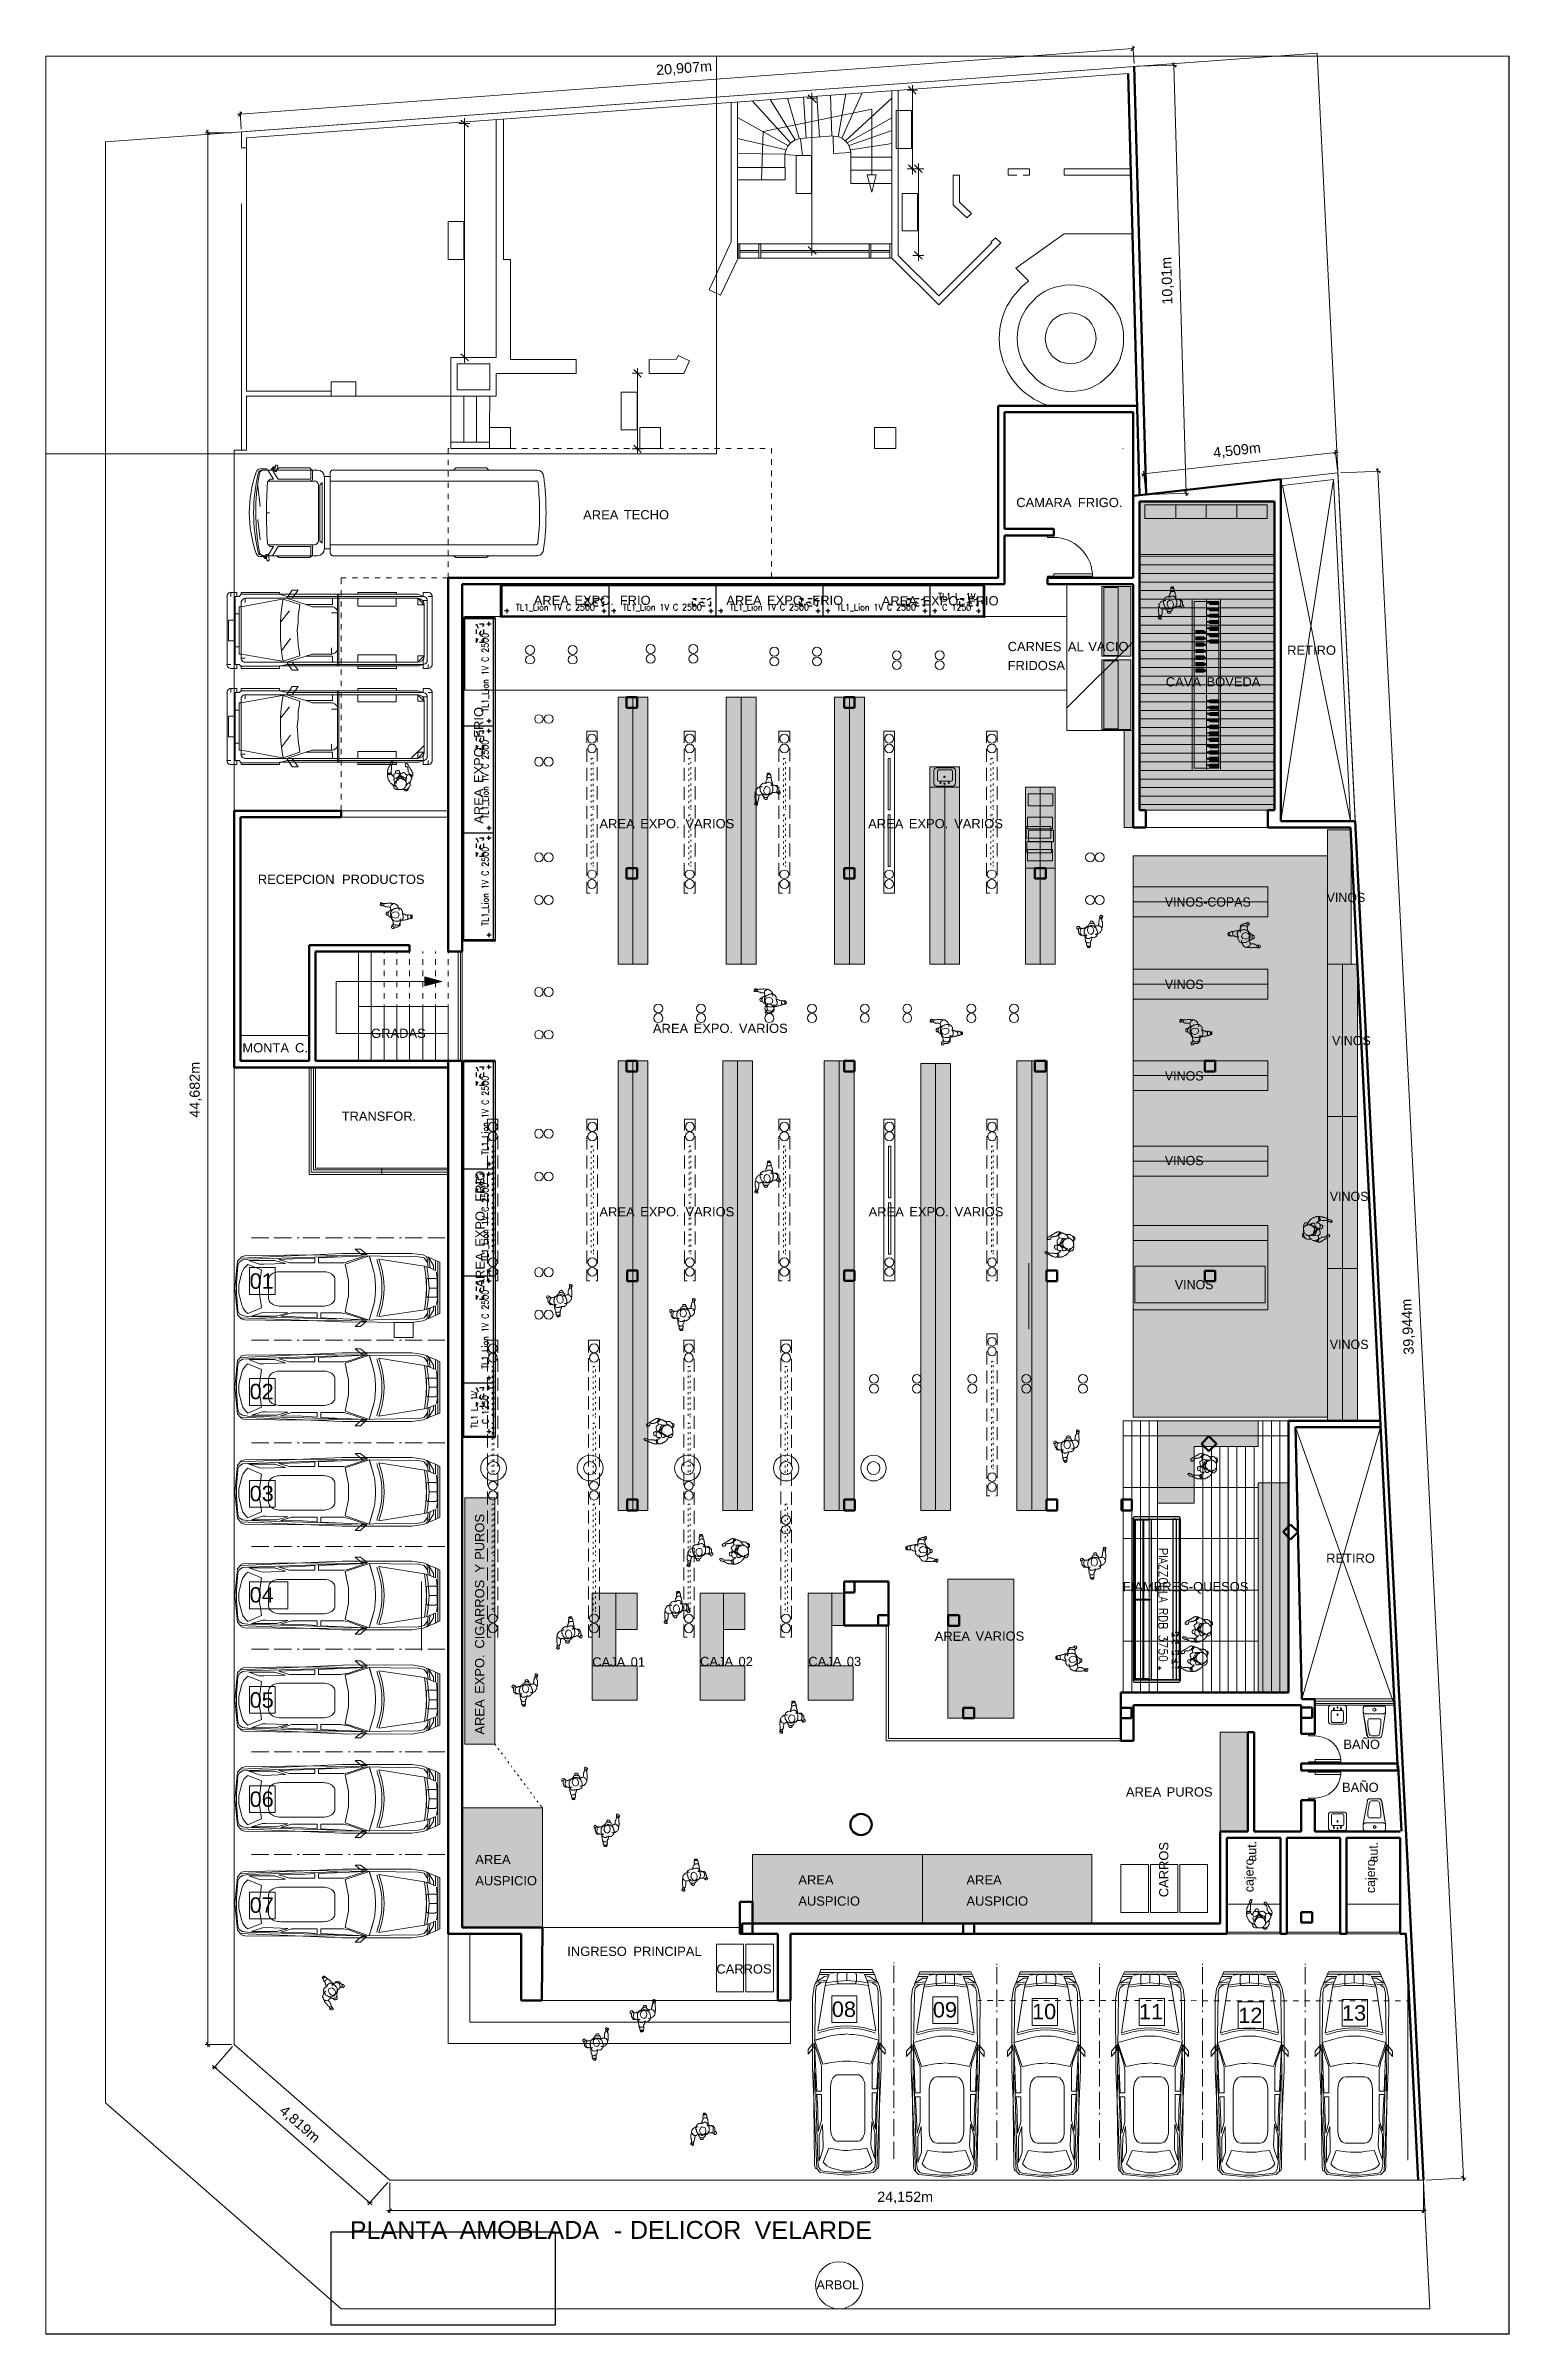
# Model space of a CAD drawing. Header units: millimetres. Extents: x 0.4 to 34.5, y 0.3 to 53.8.
import ezdxf
from ezdxf.enums import TextEntityAlignment as Align

# ---------------------------------------------------------------- set-up
doc = ezdxf.new("R2010")
doc.units = ezdxf.units.MM
doc.header["$MEASUREMENT"] = 0
doc.linetypes.add('TRATTEGGIATA', pattern=[0.75, 0.5, -0.25])
doc.linetypes.add('TRATTEGGIATA2', pattern=[0.375, 0.25, -0.125])
for name, color, linetype in [('BANCHI', 3, 'Continuous'), ('COSTAN-EXH-Desagues', 1, 'Continuous'), ('GOP', 1, 'Continuous'), ('Layer 1', 7, 'Continuous'), ('QUADRO_ELETTRICO', 8, 'Continuous'), ('SCARICHI', 3, 'Continuous'), ('TESTI20', 3, 'Continuous'), ('TETTO', 3, 'TRATTEGGIATA')]:
    doc.layers.add(name, color=color, linetype=linetype)
doc.styles.add('ROMANS20', font='ROMANS8.SHX', dxfattribs={"width": 0.9, "height": 2})
doc.styles.add('TESTI15', font='romans.shx', dxfattribs={"width": 0.9, "height": 1.5})
picture_1 = doc.add_image_def('image1.png', size_in_pixel=(650, 299))
pattern_1 = [(45, (0, 0), (-7.071, 7.071), [])]

msp = doc.modelspace()

# ---------------------------------------------------------------- texts
at = {"layer": 'Layer 1', "color": 1, "true_color": 0xff0000, "char_height": 0.2375, "attachment_point": 7}
for s, insert, rotation in [('\\fArial|b0|i0|c0|p34;\\W1.0127;20,907m', (14.622, 53.094), 4.2099), ('\\fArial|b0|i0|c0|p34;\\W1.00828;10,01m', (26.717, 47.778), 91.6113), ('\\fArial|b0|i0|c0|p34;\\W1.00889;4,509m', (27.641, 44.152), 6.4073), ('\\fArial|b0|i0|c0|p34;\\W1.01192;44,682m', (3.994, 28.772), 90), ('\\fArial|b0|i0|c0|p34;\\W1.01296;39,944m', (32.357, 23.242), 92.8668), ('\\fArial|b0|i0|c0|p34;\\W1.00828;4,819m', (5.764, 5.503), 318.8519)]:
    msp.add_mtext(s, dxfattribs=dict(at, insert=insert, rotation=rotation))
at = {"layer": 'Layer 1', "color": 7, "true_color": 0xffffff, "attachment_point": 7}
for s, insert, char_height in [('\\fArial|b0|i0|c0|p34;\\W1.00379;AREA', (12.905, 42.753), 0.21591), ('\\fArial|b0|i0|c0|p34;\\W1; TECHO', (13.773, 42.753), 0.21591), ('\\fArial|b0|i0|c0|p34;\\W1;CAMARA', (23.023, 43.039), 0.21591), ('\\fArial|b0|i0|c0|p34;\\W1.00278; FRIGO.', (24.378, 43.039), 0.21591), ('\\fArial|b0|i0|c0|p34;\\W1.00379;AREA', (11.751, 40.753), 0.21591), ('\\fArial|b0|i0|c0|p34;\\W1; EXPO.', (12.619, 40.753), 0.21591), ('\\fArial|b0|i0|c0|p34;\\W1; FRIO', (13.678, 40.753), 0.21591), ('\\fArial|b0|i0|c0|p34;\\W1.00379;AREA', (16.249, 40.753), 0.21591), ('\\fArial|b0|i0|c0|p34;\\W1; EXPO.', (17.117, 40.753), 0.21591), ('\\fArial|b0|i0|c0|p34;\\W1; FRIO', (18.176, 40.753), 0.21591), ('\\fArial|b0|i0|c0|p34;\\W1.00379;AREA', (19.88, 40.742), 0.21591), ('\\fArial|b0|i0|c0|p34;\\W1; EXPO.', (20.748, 40.742), 0.21591), ('\\fArial|b0|i0|c0|p34;\\W1; FRIO', (21.806, 40.742), 0.21591), ('\\fArial|b0|i0|c0|p34;\\W1;CARNES', (22.822, 39.673), 0.21591), ('\\fArial|b0|i0|c0|p34;\\W1; AL', (24.145, 39.673), 0.21591), ('\\fArial|b0|i0|c0|p34;\\W1.00265; VACIO', (24.621, 39.673), 0.21591), ('\\fArial|b0|i0|c0|p34;\\W1;RETIRO', (29.352, 39.588), 0.21591), ('\\fArial|b0|i0|c0|p34;\\W1;FRIDOSA', (22.822, 39.229), 0.21591), ('\\fArial|b0|i0|c0|p34;\\W1.00343;CAVA', (26.516, 38.848), 0.21591), ('\\fArial|b0|i0|c0|p34;\\W1; BOVEDA', (27.384, 38.848), 0.21591), ('\\fArial|b0|i0|c0|p34;\\W1.00379;AREA', (13.286, 35.535), 0.21591), ('\\fArial|b0|i0|c0|p34;\\W1; EXPO.', (14.154, 35.535), 0.21591), ('\\fArial|b0|i0|c0|p34;\\W1; VARIOS', (15.212, 35.535), 0.21591), ('\\fArial|b0|i0|c0|p34;\\W1.00379;AREA', (19.562, 35.535), 0.21591), ('\\fArial|b0|i0|c0|p34;\\W1; EXPO.', (20.43, 35.535), 0.21591), ('\\fArial|b0|i0|c0|p34;\\W1; VARIOS', (21.488, 35.535), 0.21591), ('\\fArial|b0|i0|c0|p34;\\W1;RECEPCION', (5.306, 34.233), 0.21591), ('\\fArial|b0|i0|c0|p34;\\W1; PRODUCTOS', (7.19, 34.233), 0.21591), ('\\fAgency FB|b0|i0|c0|p34;\\W1;VINOS-COPAS', (26.494, 33.704), 0.21591), ('\\fAgency FB|b0|i0|c0|p34;\\W1.00582;VINOS', (30.273, 33.81), 0.21591), ('\\fAgency FB|b0|i0|c0|p34;\\W1.00582;VINOS', (26.494, 31.778), 0.21591), ('\\fArial|b0|i0|c0|p34;\\W1;MONTA', (4.946, 30.296), 0.21591), ('\\fArial|b0|i0|c0|p34;\\W1.01642; C.', (6.089, 30.296), 0.21591), ('\\fArial|b0|i0|c0|p34;\\W1.00268;GRADAS', (7.952, 30.635), 0.21591), ('\\fArial|b0|i0|c0|p34;\\W1.00379;AREA', (14.535, 30.751), 0.21591), ('\\fArial|b0|i0|c0|p34;\\W1; EXPO.', (15.403, 30.751), 0.21591), ('\\fArial|b0|i0|c0|p34;\\W1; VARIOS', (16.461, 30.751), 0.21591), ('\\fAgency FB|b0|i0|c0|p34;\\W1.00582;VINOS', (30.4, 30.465), 0.21591), ('\\fAgency FB|b0|i0|c0|p34;\\W1.00582;VINOS', (26.494, 29.64), 0.21591), ('\\fArial|b0|i0|c0|p34;\\W1;TRANSFOR.', (7.264, 28.698), 0.21591), ('\\fAgency FB|b0|i0|c0|p34;\\W1.00582;VINOS', (26.494, 27.661), 0.21591), ('\\fAgency FB|b0|i0|c0|p34;\\W1.00582;VINOS', (30.347, 26.824), 0.21591), ('\\fArial|b0|i0|c0|p34;\\W1.00379;AREA', (13.286, 26.465), 0.21591), ('\\fArial|b0|i0|c0|p34;\\W1; EXPO.', (14.154, 26.465), 0.21591), ('\\fArial|b0|i0|c0|p34;\\W1; VARIOS', (15.212, 26.465), 0.21591), ('\\fArial|b0|i0|c0|p34;\\W1.00379;AREA', (19.573, 26.465), 0.21591), ('\\fArial|b0|i0|c0|p34;\\W1; EXPO.', (20.441, 26.465), 0.21591), ('\\fArial|b0|i0|c0|p34;\\W1; VARIOS', (21.499, 26.465), 0.21591), ('\\fArial|b0|i0|c0|p34;\\W1.00629;01', (5.115, 24.771), 0.35985), ('\\fAgency FB|b0|i0|c0|p34;\\W1.00582;VINOS', (26.727, 24.761), 0.21591), ('\\fArial|b0|i0|c0|p34;\\W1; ', (8.492, 23.713), 0.20871), ('\\fArial|b0|i0|c0|p34;\\W1; ', (8.576, 23.713), 0.20871), ('\\fArial|b0|i0|c0|p34;\\W1; ', (8.661, 23.713), 0.20871), ('\\fArial|b0|i0|c0|p34;\\W1; ', (8.746, 23.713), 0.20871), ('\\fArial|b0|i0|c0|p34;\\W1.11635; ', (8.83, 23.713), 0.20871), ('\\fArial|b0|i0|c0|p34;\\W1; ', (8.926, 23.713), 0.20871), ('\\fArial|b0|i0|c0|p34;\\W1; ', (9.01, 23.713), 0.20871), ('\\fAgency FB|b0|i0|c0|p34;\\W1.00582;VINOS', (30.347, 23.364), 0.21591), ('\\fArial|b0|i0|c0|p34;\\W1.00629;02', (5.115, 22.189), 0.35985), ('\\fArial|b0|i0|c0|p34;\\W1.0081;03', (5.115, 19.807), 0.35985), ('\\fArial|b0|i0|c0|p34;\\W1;RETIRO', (30.262, 18.368), 0.21591), ('\\fArial|b0|i0|c0|p34;\\W1.00719;04', (5.115, 17.437), 0.35985), ('\\fArial|b0|i0|c0|p34;\\W1.00127;FIAMBRES-QUESOS', (25.51, 17.648), 0.21591), ('\\fArial|b0|i0|c0|p34;\\W1.00719; ', (5.708, 17.437), 0.35985), ('\\fArial|b0|i0|c0|p34;\\W1; ', (5.856, 17.437), 0.35985), ('\\fArial|b0|i0|c0|p34;\\W1.00379;AREA', (21.118, 16.548), 0.21591), ('\\fArial|b0|i0|c0|p34;\\W1; VARIOS', (21.986, 16.548), 0.21591), ('\\fArial|b0|i0|c0|p34;\\W1.00339;CAJA', (13.117, 15.944), 0.21591), ('\\fArial|b0|i0|c0|p34;\\W1; 01', (13.932, 15.944), 0.21591), ('\\fArial|b0|i0|c0|p34;\\W1.00339;CAJA', (15.636, 15.955), 0.21591), ('\\fArial|b0|i0|c0|p34;\\W1; 02', (16.451, 15.955), 0.21591), ('\\fArial|b0|i0|c0|p34;\\W1.00339;CAJA', (18.165, 15.955), 0.21591), ('\\fArial|b0|i0|c0|p34;\\W1; 03', (18.98, 15.955), 0.21591), ('\\fArial|b0|i0|c0|p34;\\W1.00719;05', (5.115, 14.981), 0.35985), ('\\fArial|b0|i0|c0|p34;\\W1.00012;BAÑO', (30.664, 14.018), 0.21591), ('\\fArial|b0|i0|c0|p34;\\W1.00629;06', (5.115, 12.663), 0.35985), ('\\fArial|b0|i0|c0|p34;\\W1.00379;AREA', (25.584, 12.907), 0.21591), ('\\fArial|b0|i0|c0|p34;\\W1; PUROS', (26.452, 12.907), 0.21591), ('\\fArial|b0|i0|c0|p34;\\W1.00012;BAÑO', (30.633, 13.013), 0.21591), ('\\fArial|b0|i0|c0|p34;\\W1.00379;AREA', (10.386, 11.33), 0.21591), ('\\fArial|b0|i0|c0|p34;\\W1; ', (11.254, 11.33), 0.21591), ('\\fArial|b0|i0|c0|p34;\\W1;AUSPICIO', (10.386, 10.832), 0.21591), ('\\fArial|b0|i0|c0|p34;\\W1.00379;AREA', (17.932, 10.854), 0.21591), ('\\fArial|b0|i0|c0|p34;\\W1; ', (18.8, 10.854), 0.21591), ('\\fArial|b0|i0|c0|p34;\\W1.00379;AREA', (21.859, 10.854), 0.21591), ('\\fArial|b0|i0|c0|p34;\\W1; ', (22.727, 10.854), 0.21591), ('\\fArial|b0|i0|c0|p34;\\W1.0081;07', (5.115, 10.187), 0.35985), ('\\fArial|b0|i0|c0|p34;\\W1;AUSPICIO', (17.932, 10.356), 0.21591), ('\\fArial|b0|i0|c0|p34;\\W1;AUSPICIO', (21.859, 10.356), 0.21591), ('\\fArial|b0|i0|c0|p34;\\W1;INGRESO', (12.535, 9.181), 0.21591), ('\\fArial|b0|i0|c0|p34;\\W1.00156; PRINCIPAL', (13.995, 9.181), 0.21591), ('\\fArial|b0|i0|c0|p34;\\W1;CARROS', (16.017, 8.769), 0.21591), ('\\fArial|b0|i0|c0|p34;\\W1.00629;08', (18.715, 7.753), 0.35985), ('\\fArial|b0|i0|c0|p34;\\W1.00719;09', (21.076, 7.742), 0.35985), ('\\fArial|b0|i0|c0|p34;\\W1.00629;10', (23.393, 7.7), 0.35985), ('\\fArial|b0|i0|c0|p34;\\W1.00539;11', (25.891, 7.7), 0.35985), ('\\fArial|b0|i0|c0|p34;\\W1.00719;13', (30.633, 7.668), 0.35985), ('\\fArial|b0|i0|c0|p34;\\W1.00539;12', (28.209, 7.615), 0.35985), ('\\fArial|b0|i0|c0|p34;\\W1.00638;PLANTA', (7.454, 2.567), 0.41742), ('\\fArial|b0|i0|c0|p34;\\W1.00481; AMOBLADA', (9.857, 2.567), 0.41742), ('\\fArial|b0|i0|c0|p34;\\W1.01586; -', (13.455, 2.567), 0.41742), ('\\fArial|b0|i0|c0|p34;\\W1.00368; DELICOR', (13.836, 2.567), 0.41742), ('\\fArial|b0|i0|c0|p34;\\W1.00743; VELARDE', (16.747, 2.567), 0.41742), ('\\fArial|b0|i0|c0|p34;\\W1.00732;ARBOL', (18.356, 1.392), 0.20871)]:
    msp.add_mtext(s, dxfattribs=dict(at, insert=insert, char_height=char_height))
at = {"layer": 'Layer 1', "color": 7, "true_color": 0xffffff, "char_height": 0.21591, "attachment_point": 7, "rotation": 90}
for s, insert in [('\\fArial|b0|i0|c0|p34;\\W1; FRIO', (10.577, 37.567)), ('\\fArial|b0|i0|c0|p34;\\W1; EXPO.', (10.577, 36.509)), ('\\fArial|b0|i0|c0|p34;\\W1.00379;AREA', (10.577, 35.641)), ('\\fArial|b0|i0|c0|p34;\\W1; FRIO', (10.608, 26.729)), ('\\fArial|b0|i0|c0|p34;\\W1; EXPO.', (10.608, 25.671)), ('\\fArial|b0|i0|c0|p34;\\W1.00379;AREA', (10.608, 24.803)), ('\\fArial|b0|i0|c0|p34;\\W1; PUROS', (10.598, 18.357)), ('\\fArial|b0|i0|c0|p34;\\W1; Y', (10.598, 18.061)), ('\\fArial|b0|i0|c0|p34;\\W1; CIGARROS', (10.598, 16.283)), ('\\fArial|b0|i0|c0|p34;\\W1; EXPO.', (10.598, 15.225)), ('\\fArial|b0|i0|c0|p34;\\W1.00379;AREA', (10.598, 14.357)), ('\\fArial|b0|i0|c0|p34;\\W1;CARROS', (26.579, 10.557)), ('\\fAgency FB|b0|i0|c0|p34;\\W1; aut.', (28.632, 11.309)), ('\\fAgency FB|b0|i0|c0|p34;\\W1; aut.', (31.469, 11.288)), ('\\fAgency FB|b0|i0|c0|p34;\\W1;cajero', (28.632, 10.674)), ('\\fAgency FB|b0|i0|c0|p34;\\W1;cajero', (31.469, 10.653))]:
    msp.add_mtext(s, dxfattribs=dict(at, insert=insert))
at = {"layer": 'Layer 1', "color": 1, "true_color": 0xff0000, "insert": (19.774, 3.392), "char_height": 0.2375, "attachment_point": 7}
msp.add_mtext('\\fArial|b0|i0|c0|p34;\\W1.01192;24,152m', dxfattribs=at)

# ---------------------------------------------------------------- blocks, each defined once
blk = doc.blocks.new('block 3')
at = {"layer": 'Layer 1', "lineweight": 0}
blk.add_lwpolyline([(7.021, 0.556), (12.249, 0.556), (12.249, 2.736), (7.021, 2.736), (7.021, 0.556)], dxfattribs=at)
at = {"layer": 'Layer 1'}
image = blk.add_image(picture_1, insert=(7.021, 0.556), size_in_units=(5.228, 2.18), dxfattribs=at)
blk = doc.blocks.new('block 2')
at = {"layer": 'Layer 1', "lineweight": 0}
blk.add_lwpolyline([(7.021, 2.736), (12.249, 2.736), (12.249, 0.556), (7.021, 0.556), (7.021, 2.736)], dxfattribs=at)
at = {"layer": 'Layer 1'}
blk.add_blockref('block 3', (0, 0), dxfattribs=at)
blk = doc.blocks.new('block 4')
at = {"layer": 'Layer 1', "lineweight": 0}
blk.add_lwpolyline([(0.353, 53.58), (16.017, 53.58), (16.017, 44.287), (0.353, 44.287), (0.353, 53.58)], dxfattribs=at)
blk = doc.blocks.new('PIAZZOLLA RDB 375')
for p, q in [((1625, -505), (1625, -585)), ((3440, -486), (3520, -486)), ((3480, -446), (3480, -526)), ((1585, -545), (1665, -545))]:
    blk.add_line(p, q)
at = {"layer": 'BANCHI'}
for p, q in [((0, 0), (3750, 0)), ((0, -20), (0, 0)), ((3750, -20), (3750, 0)), ((0, -94), (3750, -94)), ((0, -174), (3750, -174)), ((0, -675, 7689), (3750, -675, 7689)), ((18, -725, 7689), (0, -725, 7689)), ((18, -725, 7689), (0, -725, 7689)), ((18, -1050, 7689), (18, -725, 7689)), ((18, -854, 7689), (1866, -854, 7689)), ((18, -872, 7689), (1866, -872, 7689)), ((18, -1050, 7689), (3732, -1050, 7689)), ((1866, -1050, 7689), (1866, -725, 7689)), ((1866, -725, 7689), (1884, -725, 7689)), ((1875, -1050, 7689), (1875, -675, 7689)), ((1884, -1050, 7689), (1884, -725, 7689)), ((1884, -854, 7689), (3732, -854, 7689)), ((1884, -872, 7689), (3732, -872, 7689)), ((3750, -725, 7689), (3732, -725, 7689)), ((3732, -725, 7689), (3732, -1050, 7689)), ((0, -1100), (3750, -1100))]:
    blk.add_line(p, q, dxfattribs=at)
at = {"layer": 'COSTAN-EXH-Desagues'}
blk.add_line((0, -94), (0, -168), dxfattribs=at)
at = {"layer": 'GOP'}
for p, q in [((0, -1100), (0, -20)), ((0, -20), (3750, -20)), ((3750, -1100), (3750, -20)), ((0, -1068), (3750, -1068))]:
    blk.add_line(p, q, dxfattribs=at)
at = {"layer": 'QUADRO_ELETTRICO', "linetype": 'TRATTEGGIATA2'}
for p, q in [((2650, -20), (2900, -20)), ((2650, -20), (2650, -190)), ((2650, -190), (2900, -20)), ((2650, -20), (2900, -190)), ((2650, -190), (2900, -190)), ((2900, -20), (2900, -190)), ((3080, -20), (3470, -20)), ((3080, -20), (3080, -190)), ((3080, -190), (3470, -20)), ((3080, -20), (3470, -190)), ((3080, -190), (3470, -190)), ((3470, -20), (3470, -190))]:
    blk.add_line(p, q, dxfattribs=at)
at = {"layer": 'TESTI20', "style": 'ROMANS20', "width": 0.9}
blk.add_text('PIAZZOLLA RDB 3750', height=205.51, dxfattribs=at).set_placement((2002, -397), align=Align.MIDDLE_CENTER)
blk = doc.blocks.new('PIAZZOLLA STD SX')
at = {"layer": 'BANCHI'}
for p, q in [((0, 0), (-25, 0)), ((0, 0), (0, -20)), ((-55, -30), (-55, -1070)), ((-55, -30), (-55, -30)), ((-55, -1070), (-55, -1070)), ((0, -1100), (-25, -1100))]:
    blk.add_line(p, q, dxfattribs=at)
for centre, start, end in [((-23, -32), 93.1658, 176.8342), ((-23, -1068), 183.1658, 266.8342)]:
    blk.add_arc(centre, 31.8, start, end, dxfattribs=at)
at = {"layer": 'GOP'}
blk.add_line((0, -1100), (0, -20), dxfattribs=at)
blk = doc.blocks.new('PIAZZOLLA STD DX')
at = {"layer": 'BANCHI'}
for p, q in [((0, 0), (25, 0)), ((55, -1070), (55, -30)), ((55, -30), (55, -30)), ((0, -1100), (0, -1080)), ((0, -1100), (25, -1100)), ((55, -1070), (55, -1070))]:
    blk.add_line(p, q, dxfattribs=at)
for centre, start, end in [((23, -32), 3.1658, 86.8342), ((23, -1068), 273.1658, 356.8342)]:
    blk.add_arc(centre, 31.8, start, end, dxfattribs=at)
at = {"layer": 'GOP'}
blk.add_line((0, 0), (0, -1080), dxfattribs=at)
blk = doc.blocks.new('LI_TL1_C_SX_30')
at = {"layer": 'BANCHI'}
blk.add_line((0, -7), (-0.15, -7), dxfattribs=at)
blk.add_lwpolyline([(0, -7.35), (-0.3, -7.35, 1.330334), (-0.3, -7.35), (-0.3, 0), (0, 0)], format="xyb", dxfattribs=at)
blk.add_arc((-0.15, -6.85), 0.15, 180, 270, dxfattribs=at)
at = {"layer": 'GOP'}
for p in [(0, -6.95), (0, -7)]:
    blk.add_line(p, (0, 0), dxfattribs=at)
at = {"layer": 'TETTO'}
blk.add_line((0, -7.35), (0, -6.95), dxfattribs=at)
blk = doc.blocks.new('LI_TL1_C_1V_250')
at = {"layer": 'BANCHI'}
blk.add_line((25, -7.35), (0, -7.35), dxfattribs=at)
at = {"layer": 'GOP'}
blk.add_lwpolyline([(25, 0), (0, 0), (0, -7), (25, -7)], dxfattribs=at)
at = {"layer": 'QUADRO_ELETTRICO', "linetype": 'TRATTEGGIATA2'}
for p, q in [((19.5, -3), (23.8, -4.7)), ((23.8, -3), (19.5, -4.7)), ((19.5, -3), (23.8, -3)), ((19.5, -4.7), (19.5, -3)), ((19.5, -3), (23.8, -4.7)), ((23.8, -3), (19.5, -4.7)), ((19.5, -3), (23.8, -3)), ((19.5, -4.7), (19.5, -3)), ((19.5, -4.7), (23.8, -4.7)), ((19.5, -4.7), (23.8, -4.7)), ((23.8, -4.7), (23.8, -3)), ((23.8, -4.7), (23.8, -3))]:
    blk.add_line(p, q, dxfattribs=at)
at = {"layer": 'SCARICHI'}
for p, q in [((1.65, -5.9), (0.65, -5.9)), ((1.15, -5.4), (1.15, -6.4)), ((23.35, -5.9), (24.35, -5.9)), ((23.85, -5.4), (23.85, -6.4))]:
    blk.add_line(p, q, dxfattribs=at)
at = {"layer": 'TETTO'}
blk.add_line((25, -7.35), (0, -7.35), dxfattribs=at)
at = {"layer": 'TESTI20', "style": 'TESTI15', "width": 0.9}
blk.add_text('TL1_Lion 1V C 2500', height=1.5, dxfattribs=at).set_placement((12.5, -5.06), align=Align.MIDDLE)
blk = doc.blocks.new('LI_TL1_C_1V_125')
at = {"layer": 'BANCHI'}
blk.add_line((12.5, -7.35), (0, -7.35), dxfattribs=at)
at = {"layer": 'GOP'}
blk.add_lwpolyline([(12.5, 0), (0, 0), (0, -7), (12.5, -7)], dxfattribs=at)
at = {"layer": 'QUADRO_ELETTRICO', "linetype": 'TRATTEGGIATA2'}
for p, q in [((7, -3), (11.3, -4.7)), ((11.3, -3), (7, -4.7)), ((7, -3), (11.3, -3)), ((7, -4.7), (7, -3)), ((7, -3), (11.3, -4.7)), ((11.3, -3), (7, -4.7)), ((7, -3), (11.3, -3)), ((7, -4.7), (7, -3)), ((7, -4.7), (11.3, -4.7)), ((7, -4.7), (11.3, -4.7)), ((11.3, -4.7), (11.3, -3)), ((11.3, -4.7), (11.3, -3))]:
    blk.add_line(p, q, dxfattribs=at)
at = {"layer": 'SCARICHI'}
for p, q in [((1.65, -5.9), (0.65, -5.9)), ((1.15, -5.4), (1.15, -6.4)), ((10.85, -5.9), (11.85, -5.9)), ((11.35, -5.4), (11.35, -6.4))]:
    blk.add_line(p, q, dxfattribs=at)
at = {"layer": 'TETTO'}
blk.add_line((12.5, -7.35), (0, -7.35), dxfattribs=at)
at = {"layer": 'TESTI20', "style": 'ROMANS20', "width": 0.9}
for s, p in [('TL1 L. 1V', (6.25, -2.49)), ('C 1250', (6.25, -5.06))]:
    blk.add_text(s, height=1.5, dxfattribs=at).set_placement(p, align=Align.MIDDLE_CENTER)
blk = doc.blocks.new('LI_TL1_C_DX_30')
at = {"layer": 'BANCHI'}
blk.add_line((0, -7), (0.15, -7), dxfattribs=at)
blk.add_lwpolyline([(0, -7.35), (0.3, -7.35, -1.330334), (0.3, -7.35), (0.3, 0), (0, 0)], format="xyb", dxfattribs=at)
blk.add_arc((0.15, -6.85), 0.15, 270, 0, dxfattribs=at)
at = {"layer": 'GOP'}
for p in [(0, -6.95), (0, -7)]:
    blk.add_line(p, (0, 0), dxfattribs=at)
at = {"layer": 'TETTO'}
blk.add_line((0, -7.35), (0, -6.95), dxfattribs=at)

# ---------------------------------------------------------------- hatches: boundary and pattern name
at = {"layer": 'Layer 1', "true_color": 0x000000}
h = msp.add_hatch(dxfattribs=at)
h.set_pattern_fill('AI_USER_DEFINED_HATCH', color=18, scale=10, angle=45, style=0, pattern_type=0)
h.set_pattern_definition(pattern_1)
h.paths.add_polyline_path([(5.74, 43.906), (6.565, 43.906), (6.523, 43.959), (5.793, 43.959)])
h = msp.add_hatch(dxfattribs=at)
h.set_pattern_fill('AI_USER_DEFINED_HATCH', color=18, scale=10, angle=45, style=0, pattern_type=0)
h.set_pattern_definition(pattern_1)
h.paths.add_polyline_path([(9.878, 43.906), (10.704, 43.906), (10.651, 43.959), (9.931, 43.959)])
h = msp.add_hatch(dxfattribs=at)
h.set_pattern_fill('AI_USER_DEFINED_HATCH', color=18, scale=10, angle=45, style=0, pattern_type=0)
h.set_pattern_definition(pattern_1)
h.paths.add_polyline_path([(6.999, 42.065), (6.862, 42.065), (6.862, 43.758), (6.999, 43.758)])
at = {"layer": 'Layer 1', "true_color": 0xddd299}
for points in [[(25.902, 43.176), (29.056, 43.176), (29.056, 41.938), (25.902, 41.938)], [(30.294, 35.503), (30.844, 35.503), (30.844, 32.36), (30.294, 32.36)], [(25.754, 32.243), (28.897, 32.243), (28.897, 31.894), (25.754, 31.894)], [(30.294, 32.36), (30.643, 32.36), (30.643, 28.804), (30.294, 28.804)], [(30.643, 32.36), (30.993, 32.36), (30.993, 28.804), (30.643, 28.804)], [(25.754, 31.894), (28.897, 31.894), (28.897, 31.545), (25.754, 31.545)], [(25.754, 30.105), (28.897, 30.105), (28.897, 29.756), (25.754, 29.756)], [(25.754, 29.756), (28.897, 29.756), (28.897, 29.407), (25.754, 29.407)], [(30.294, 28.804), (30.643, 28.804), (30.643, 25.247), (30.294, 25.247)], [(30.643, 28.804), (30.993, 28.804), (30.993, 25.247), (30.643, 25.247)], [(25.754, 28.105), (28.897, 28.105), (28.897, 27.756), (25.754, 27.756)], [(25.754, 27.756), (28.897, 27.756), (28.897, 27.406), (25.754, 27.406)], [(25.754, 26.253), (28.897, 26.253), (28.897, 25.904), (25.754, 25.904)], [(25.754, 25.904), (28.897, 25.904), (28.897, 24.284), (25.754, 24.284)], [(30.294, 25.247), (30.643, 25.247), (30.643, 21.691), (30.294, 21.691)], [(30.643, 25.247), (30.993, 25.247), (30.993, 21.691), (30.643, 21.691)]]:
    msp.add_hatch(color=41, dxfattribs=at).paths.add_polyline_path(points)
at = {"layer": 'Layer 1', "true_color": 0x000000}
h = msp.add_hatch(dxfattribs=at)
h.set_pattern_fill('AI_USER_DEFINED_HATCH', color=18, scale=10, angle=45, style=0, pattern_type=0)
h.set_pattern_definition(pattern_1)
h.paths.add_polyline_path([(5.74, 41.906), (6.565, 41.906), (6.523, 41.864), (5.793, 41.864)])
h = msp.add_hatch(dxfattribs=at)
h.set_pattern_fill('AI_USER_DEFINED_HATCH', color=18, scale=10, angle=45, style=0, pattern_type=0)
h.set_pattern_definition(pattern_1)
h.paths.add_polyline_path([(9.878, 41.906), (10.704, 41.906), (10.651, 41.864), (9.931, 41.864)])
at = {"layer": 'Layer 1', "true_color": 0xead4bf}
msp.add_hatch(color=254, dxfattribs=at).paths.add_polyline_path([(25.902, 41.896), (29.056, 41.896), (29.056, 35.958), (25.902, 35.958)])
at = {"layer": 'Layer 1', "true_color": 0x000000}
h = msp.add_hatch(dxfattribs=at)
h.set_pattern_fill('AI_USER_DEFINED_HATCH', color=18, scale=10, angle=45, style=0, pattern_type=0)
h.set_pattern_definition(pattern_1)
h.paths.add_polyline_path([(24.208, 41.239), (24.208, 37.821), (25.754, 37.821), (25.754, 41.239)])
at = {"layer": 'Layer 1', "true_color": 0xdddddd}
for points in [[(25.023, 41.186), (25.701, 41.186), (25.701, 39.557), (25.023, 39.557)], [(25.023, 39.472), (25.701, 39.472), (25.701, 37.842), (25.023, 37.842)], [(21.002, 36.974), (21.7, 36.974), (21.7, 36.498), (21.002, 36.498)], [(10.079, 9.848), (11.953, 9.848), (11.953, 12.642), (10.079, 12.642)], [(16.863, 9.943), (24.791, 9.943), (24.791, 11.552), (16.863, 11.552)]]:
    msp.add_hatch(color=254, dxfattribs=at).paths.add_polyline_path(points)
at = {"layer": 'Layer 1', "true_color": 0x000000}
h = msp.add_hatch(dxfattribs=at)
h.set_pattern_fill('AI_USER_DEFINED_HATCH', color=18, scale=10, angle=45, style=0, pattern_type=0)
h.set_pattern_definition(pattern_1)
h.paths.add_polyline_path([(4.872, 39.609), (4.872, 40.71), (4.914, 40.71), (4.914, 39.609)])
h = msp.add_hatch(dxfattribs=at)
h.set_pattern_fill('AI_USER_DEFINED_HATCH', color=18, scale=10, angle=45, style=0, pattern_type=0)
h.set_pattern_definition(pattern_1)
h.paths.add_polyline_path([(5.814, 41.049), (4.914, 41.049), (4.914, 41.007), (5.814, 41.007)])
h = msp.add_hatch(dxfattribs=at)
h.set_pattern_fill('AI_USER_DEFINED_HATCH', color=18, scale=10, angle=45, style=0, pattern_type=0)
h.set_pattern_definition(pattern_1)
h.paths.add_polyline_path([(6.248, 41.102), (6.11, 41.102), (5.983, 40.911), (6.11, 40.911)])
h = msp.add_hatch(dxfattribs=at)
h.set_pattern_fill('AI_USER_DEFINED_HATCH', color=18, scale=10, angle=45, style=0, pattern_type=0)
h.set_pattern_definition(pattern_1)
h.paths.add_polyline_path([(7.2, 39.419), (7.2, 40.911), (9.042, 40.911), (9.19, 40.753), (9.19, 39.567), (9.042, 39.419)])
h = msp.add_hatch(dxfattribs=at)
h.set_pattern_fill('AI_USER_DEFINED_HATCH', color=18, scale=10, angle=45, style=0, pattern_type=0)
h.set_pattern_definition(pattern_1)
h.paths.add_polyline_path([(8.545, 41.049), (7.645, 41.049), (7.645, 41.007), (8.545, 41.007)])
h = msp.add_hatch(dxfattribs=at)
h.set_pattern_fill('AI_USER_DEFINED_HATCH', color=18, scale=10, angle=45, style=0, pattern_type=0)
h.set_pattern_definition(pattern_1)
h.paths.add_polyline_path([(7.645, 40.731), (7.645, 40.911), (8.534, 40.911), (8.534, 40.731)])
h = msp.add_hatch(dxfattribs=at)
h.set_pattern_fill('AI_USER_DEFINED_HATCH', color=18, scale=10, angle=45, style=0, pattern_type=0)
h.set_pattern_definition(pattern_1)
edge = h.paths.add_edge_path()
edge.add_spline(control_points=[(9.044, 40.757), (9.044, 40.757), (9.194, 40.757), (9.194, 40.757), (9.194, 40.839), (9.126, 40.907), (9.044, 40.907), (9.044, 40.907), (9.044, 40.757), (9.044, 40.757)], knot_values=[0, 0, 0, 0, 0.044099, 0.044099, 0.044099, 0.088197, 0.088197, 0.088197, 0.132296, 0.132296, 0.132296, 0.132296], degree=3, periodic=0)
edge.add_line((9.044, 40.757), (9.044, 40.757))
at = {"layer": 'Layer 1', "true_color": 0x339966}
for points in [[(27.553, 40.837), (27.521, 40.816), (27.479, 40.816), (27.479, 40.805), (27.521, 40.805), (27.553, 40.763)], [(27.553, 40.689), (27.521, 40.668), (27.479, 40.668), (27.479, 40.657), (27.521, 40.657), (27.553, 40.615)], [(27.553, 40.837), (27.743, 40.837), (27.743, 40.763), (27.553, 40.763)], [(27.553, 40.689), (27.743, 40.689), (27.743, 40.615), (27.553, 40.615)], [(27.214, 40.16), (27.394, 40.16), (27.394, 40.086), (27.214, 40.086)], [(27.394, 40.086), (27.436, 40.107), (27.468, 40.107), (27.468, 40.128), (27.436, 40.128), (27.394, 40.16)], [(27.553, 40.541), (27.521, 40.52), (27.479, 40.52), (27.479, 40.499), (27.521, 40.499), (27.553, 40.467)], [(27.553, 40.393), (27.521, 40.372), (27.479, 40.372), (27.479, 40.35), (27.521, 40.35), (27.553, 40.319)], [(27.553, 40.245), (27.521, 40.223), (27.479, 40.223), (27.479, 40.202), (27.521, 40.202), (27.553, 40.16)], [(27.553, 40.541), (27.743, 40.541), (27.743, 40.467), (27.553, 40.467)], [(27.553, 40.393), (27.743, 40.393), (27.743, 40.319), (27.553, 40.319)], [(27.553, 40.245), (27.743, 40.245), (27.743, 40.16), (27.553, 40.16)], [(27.214, 40.012), (27.394, 40.012), (27.394, 39.938), (27.214, 39.938)], [(27.214, 39.863), (27.394, 39.863), (27.394, 39.789), (27.214, 39.789)], [(27.214, 39.715), (27.394, 39.715), (27.394, 39.641), (27.214, 39.641)], [(27.394, 39.938), (27.436, 39.959), (27.468, 39.959), (27.468, 39.98), (27.436, 39.98), (27.394, 40.012)], [(27.394, 39.789), (27.436, 39.811), (27.468, 39.811), (27.468, 39.821), (27.436, 39.821), (27.394, 39.863)], [(27.394, 39.641), (27.436, 39.662), (27.468, 39.662), (27.468, 39.673), (27.436, 39.673), (27.394, 39.715)], [(27.553, 40.086), (27.521, 40.065), (27.479, 40.065), (27.479, 40.054), (27.521, 40.054), (27.553, 40.012)], [(27.553, 39.938), (27.521, 39.916), (27.479, 39.916), (27.479, 39.906), (27.521, 39.906), (27.553, 39.863)], [(27.553, 40.086), (27.743, 40.086), (27.743, 40.012), (27.553, 40.012)], [(27.553, 39.938), (27.743, 39.938), (27.743, 39.863), (27.553, 39.863)], [(27.214, 39.567), (27.394, 39.567), (27.394, 39.482), (27.214, 39.482)], [(27.214, 39.408), (27.394, 39.408), (27.394, 39.334), (27.214, 39.334)], [(27.214, 39.26), (27.394, 39.26), (27.394, 39.186), (27.214, 39.186)], [(27.394, 39.482), (27.436, 39.514), (27.468, 39.514), (27.468, 39.525), (27.436, 39.525), (27.394, 39.567)], [(27.394, 39.334), (27.436, 39.355), (27.468, 39.355), (27.468, 39.377), (27.436, 39.377), (27.394, 39.408)], [(27.394, 39.186), (27.436, 39.207), (27.468, 39.207), (27.468, 39.228), (27.436, 39.228), (27.394, 39.26)], [(27.553, 38.541), (27.521, 38.519), (27.479, 38.519), (27.479, 38.509), (27.521, 38.509), (27.553, 38.466)], [(27.553, 38.541), (27.743, 38.541), (27.743, 38.466), (27.553, 38.466)], [(27.553, 38.392), (27.521, 38.371), (27.479, 38.371), (27.479, 38.35), (27.521, 38.35), (27.553, 38.318)], [(27.553, 38.244), (27.521, 38.223), (27.479, 38.223), (27.479, 38.202), (27.521, 38.202), (27.553, 38.17)], [(27.553, 38.096), (27.521, 38.075), (27.479, 38.075), (27.479, 38.054), (27.521, 38.054), (27.553, 38.022)], [(27.553, 38.392), (27.743, 38.392), (27.743, 38.318), (27.553, 38.318)], [(27.553, 38.244), (27.743, 38.244), (27.743, 38.17), (27.553, 38.17)], [(27.553, 38.096), (27.743, 38.096), (27.743, 38.022), (27.553, 38.022)], [(27.553, 37.948), (27.521, 37.916), (27.479, 37.916), (27.479, 37.906), (27.521, 37.906), (27.553, 37.863)], [(27.553, 37.789), (27.521, 37.768), (27.479, 37.768), (27.479, 37.757), (27.521, 37.757), (27.553, 37.715)], [(27.553, 37.641), (27.521, 37.62), (27.479, 37.62), (27.479, 37.609), (27.521, 37.609), (27.553, 37.567)], [(27.553, 37.493), (27.521, 37.472), (27.479, 37.472), (27.479, 37.45), (27.521, 37.45), (27.553, 37.419)], [(27.553, 37.948), (27.743, 37.948), (27.743, 37.863), (27.553, 37.863)], [(27.553, 37.789), (27.743, 37.789), (27.743, 37.715), (27.553, 37.715)], [(27.553, 37.641), (27.743, 37.641), (27.743, 37.567), (27.553, 37.567)], [(27.553, 37.493), (27.743, 37.493), (27.743, 37.419), (27.553, 37.419)], [(27.553, 37.345), (27.521, 37.323), (27.479, 37.323), (27.479, 37.302), (27.521, 37.302), (27.553, 37.27)], [(27.553, 37.196), (27.521, 37.175), (27.479, 37.175), (27.479, 37.154), (27.521, 37.154), (27.553, 37.112)], [(27.553, 37.038), (27.521, 37.016), (27.479, 37.016), (27.479, 37.006), (27.521, 37.006), (27.553, 36.964)], [(27.553, 37.345), (27.743, 37.345), (27.743, 37.27), (27.553, 37.27)], [(27.553, 37.196), (27.743, 37.196), (27.743, 37.112), (27.553, 37.112)], [(27.553, 37.038), (27.743, 37.038), (27.743, 36.964), (27.553, 36.964)]]:
    msp.add_hatch(color=105, dxfattribs=at).paths.add_polyline_path(points)
at = {"layer": 'Layer 1', "true_color": 0xeee8cc}
for points in [[(27.595, 40.837), (27.648, 40.837), (27.648, 40.763), (27.595, 40.763)], [(27.595, 40.689), (27.648, 40.689), (27.648, 40.615), (27.595, 40.615)], [(27.299, 40.16), (27.362, 40.16), (27.362, 40.086), (27.299, 40.086)], [(27.595, 40.541), (27.648, 40.541), (27.648, 40.467), (27.595, 40.467)], [(27.595, 40.393), (27.648, 40.393), (27.648, 40.319), (27.595, 40.319)], [(27.595, 40.245), (27.648, 40.245), (27.648, 40.16), (27.595, 40.16)], [(27.299, 40.012), (27.362, 40.012), (27.362, 39.938), (27.299, 39.938)], [(27.299, 39.863), (27.362, 39.863), (27.362, 39.789), (27.299, 39.789)], [(27.299, 39.715), (27.362, 39.715), (27.362, 39.641), (27.299, 39.641)], [(27.595, 40.086), (27.648, 40.086), (27.648, 40.012), (27.595, 40.012)], [(27.595, 39.938), (27.648, 39.938), (27.648, 39.863), (27.595, 39.863)], [(27.299, 39.567), (27.362, 39.567), (27.362, 39.482), (27.299, 39.482)], [(27.299, 39.408), (27.362, 39.408), (27.362, 39.334), (27.299, 39.334)], [(27.299, 39.26), (27.362, 39.26), (27.362, 39.186), (27.299, 39.186)], [(27.595, 38.541), (27.648, 38.541), (27.648, 38.466), (27.595, 38.466)], [(27.595, 38.392), (27.648, 38.392), (27.648, 38.318), (27.595, 38.318)], [(27.595, 38.244), (27.648, 38.244), (27.648, 38.17), (27.595, 38.17)], [(27.595, 38.096), (27.648, 38.096), (27.648, 38.022), (27.595, 38.022)], [(27.595, 37.948), (27.648, 37.948), (27.648, 37.863), (27.595, 37.863)], [(27.595, 37.789), (27.648, 37.789), (27.648, 37.715), (27.595, 37.715)], [(27.595, 37.641), (27.648, 37.641), (27.648, 37.567), (27.595, 37.567)], [(27.595, 37.493), (27.648, 37.493), (27.648, 37.419), (27.595, 37.419)], [(27.595, 37.345), (27.648, 37.345), (27.648, 37.27), (27.595, 37.27)], [(27.595, 37.196), (27.648, 37.196), (27.648, 37.112), (27.595, 37.112)], [(27.595, 37.038), (27.648, 37.038), (27.648, 36.964), (27.595, 36.964)], [(25.754, 34.169), (28.897, 34.169), (28.897, 33.82), (25.754, 33.82)], [(25.754, 33.82), (28.897, 33.82), (28.897, 33.471), (25.754, 33.471)], [(10.143, 19.892), (10.841, 19.892), (10.841, 14.135), (10.143, 14.135)], [(21.425, 17.987), (22.97, 17.987), (22.97, 14.738), (21.425, 14.738)], [(27.786, 14.41), (28.431, 14.41), (28.431, 12.092), (27.786, 12.092)]]:
    msp.add_hatch(color=254, dxfattribs=at).paths.add_polyline_path(points)
at = {"layer": 'Layer 1', "true_color": 0x000000}
h = msp.add_hatch(dxfattribs=at)
h.set_pattern_fill('AI_USER_DEFINED_HATCH', color=18, scale=10, angle=45, style=0, pattern_type=0)
h.set_pattern_definition(pattern_1)
h.paths.add_polyline_path([(4.618, 39.916), (4.618, 40.403), (4.756, 40.403), (4.756, 39.916)])
h = msp.add_hatch(dxfattribs=at)
h.set_pattern_fill('AI_USER_DEFINED_HATCH', color=18, scale=10, angle=45, style=0, pattern_type=0)
h.set_pattern_definition(pattern_1)
h.paths.add_polyline_path([(7.645, 39.419), (7.645, 39.588), (8.534, 39.588), (8.534, 39.419)])
h = msp.add_hatch(dxfattribs=at)
h.set_pattern_fill('AI_USER_DEFINED_HATCH', color=18, scale=10, angle=45, style=0, pattern_type=0)
h.set_pattern_definition(pattern_1)
h.paths.add_polyline_path([(4.914, 39.271), (4.914, 39.324), (5.814, 39.324), (5.814, 39.271)])
h = msp.add_hatch(dxfattribs=at)
h.set_pattern_fill('AI_USER_DEFINED_HATCH', color=18, scale=10, angle=45, style=0, pattern_type=0)
h.set_pattern_definition(pattern_1)
h.paths.add_polyline_path([(6.248, 39.228), (6.11, 39.228), (5.983, 39.419), (6.11, 39.419)])
h = msp.add_hatch(dxfattribs=at)
h.set_pattern_fill('AI_USER_DEFINED_HATCH', color=18, scale=10, angle=45, style=0, pattern_type=0)
h.set_pattern_definition(pattern_1)
h.paths.add_polyline_path([(7.645, 39.271), (7.645, 39.324), (8.545, 39.324), (8.545, 39.271)])
h = msp.add_hatch(dxfattribs=at)
h.set_pattern_fill('AI_USER_DEFINED_HATCH', color=18, scale=10, angle=45, style=0, pattern_type=0)
h.set_pattern_definition(pattern_1)
edge = h.paths.add_edge_path()
edge.add_spline(control_points=[(9.044, 39.566), (9.044, 39.566), (9.044, 39.416), (9.044, 39.416), (9.126, 39.416), (9.194, 39.484), (9.194, 39.566), (9.194, 39.566), (9.044, 39.566), (9.044, 39.566)], knot_values=[0, 0, 0, 0, 0.044099, 0.044099, 0.044099, 0.088197, 0.088197, 0.088197, 0.132296, 0.132296, 0.132296, 0.132296], degree=3, periodic=0)
edge.add_line((9.044, 39.566), (9.044, 39.566))
h = msp.add_hatch(dxfattribs=at)
h.set_pattern_fill('AI_USER_DEFINED_HATCH', color=18, scale=10, angle=45, style=0, pattern_type=0)
h.set_pattern_definition(pattern_1)
h.paths.add_polyline_path([(5.814, 38.805), (4.914, 38.805), (4.914, 38.752), (5.814, 38.752)])
h = msp.add_hatch(dxfattribs=at)
h.set_pattern_fill('AI_USER_DEFINED_HATCH', color=18, scale=10, angle=45, style=0, pattern_type=0)
h.set_pattern_definition(pattern_1)
h.paths.add_polyline_path([(6.248, 38.847), (6.11, 38.847), (5.983, 38.657), (6.11, 38.657)])
h = msp.add_hatch(dxfattribs=at)
h.set_pattern_fill('AI_USER_DEFINED_HATCH', color=18, scale=10, angle=45, style=0, pattern_type=0)
h.set_pattern_definition(pattern_1)
h.paths.add_polyline_path([(7.2, 37.165), (7.2, 38.657), (9.042, 38.657), (9.19, 38.509), (9.19, 37.323), (9.042, 37.165)])
h = msp.add_hatch(dxfattribs=at)
h.set_pattern_fill('AI_USER_DEFINED_HATCH', color=18, scale=10, angle=45, style=0, pattern_type=0)
h.set_pattern_definition(pattern_1)
h.paths.add_polyline_path([(8.545, 38.805), (7.645, 38.805), (7.645, 38.752), (8.545, 38.752)])
h = msp.add_hatch(dxfattribs=at)
h.set_pattern_fill('AI_USER_DEFINED_HATCH', color=18, scale=10, angle=45, style=0, pattern_type=0)
h.set_pattern_definition(pattern_1)
h.paths.add_polyline_path([(7.645, 38.488), (7.645, 38.657), (8.534, 38.657), (8.534, 38.488)])
h = msp.add_hatch(dxfattribs=at)
h.set_pattern_fill('AI_USER_DEFINED_HATCH', color=18, scale=10, angle=45, style=0, pattern_type=0)
h.set_pattern_definition(pattern_1)
edge = h.paths.add_edge_path()
edge.add_spline(control_points=[(9.044, 38.509), (9.044, 38.509), (9.194, 38.509), (9.194, 38.509), (9.194, 38.592), (9.126, 38.659), (9.044, 38.659), (9.044, 38.659), (9.044, 38.509), (9.044, 38.509)], knot_values=[0, 0, 0, 0, 0.044099, 0.044099, 0.044099, 0.088197, 0.088197, 0.088197, 0.132296, 0.132296, 0.132296, 0.132296], degree=3, periodic=0)
edge.add_line((9.044, 38.509), (9.044, 38.509))
at = {"layer": 'Layer 1', "true_color": 0xbbbbbb}
for points in [[(13.72, 38.604), (14.069, 38.604), (14.069, 32.36), (13.72, 32.36)], [(14.069, 38.604), (14.419, 38.604), (14.419, 32.36), (14.069, 32.36)], [(16.25, 38.604), (16.599, 38.604), (16.599, 32.36), (16.25, 32.36)], [(16.599, 38.604), (16.948, 38.604), (16.948, 32.36), (16.599, 32.36)], [(18.779, 38.604), (19.128, 38.604), (19.128, 32.36), (18.779, 32.36)], [(19.128, 38.604), (19.478, 38.604), (19.478, 32.36), (19.128, 32.36)], [(21.002, 36.498), (21.351, 36.498), (21.351, 32.36), (21.002, 32.36)], [(21.351, 36.498), (21.7, 36.498), (21.7, 32.36), (21.351, 32.36)], [(23.235, 36.498), (23.584, 36.498), (23.584, 32.36), (23.235, 32.36)], [(23.584, 36.498), (23.933, 36.498), (23.933, 32.36), (23.584, 32.36)], [(13.72, 30.105), (14.069, 30.105), (14.069, 19.596), (13.72, 19.596)], [(14.069, 30.105), (14.419, 30.105), (14.419, 19.596), (14.069, 19.596)], [(16.165, 30.105), (16.514, 30.105), (16.514, 19.596), (16.165, 19.596)], [(16.514, 30.105), (16.863, 30.105), (16.863, 19.596), (16.514, 19.596)], [(18.536, 30.105), (18.885, 30.105), (18.885, 19.596), (18.536, 19.596)], [(18.885, 30.105), (19.234, 30.105), (19.234, 19.596), (18.885, 19.596)], [(20.79, 30.042), (21.139, 30.042), (21.139, 19.596), (20.79, 19.596)], [(21.139, 30.042), (21.488, 30.042), (21.488, 19.596), (21.139, 19.596)], [(23.034, 30.105), (23.383, 30.105), (23.383, 19.596), (23.034, 19.596)], [(23.383, 30.105), (23.743, 30.105), (23.743, 19.596), (23.383, 19.596)]]:
    msp.add_hatch(color=9, dxfattribs=at).paths.add_polyline_path(points)
at = {"layer": 'Layer 1', "true_color": 0x000000}
h = msp.add_hatch(dxfattribs=at)
h.set_pattern_fill('AI_USER_DEFINED_HATCH', color=18, scale=10, angle=45, style=0, pattern_type=0)
h.set_pattern_definition(pattern_1)
h.paths.add_polyline_path([(4.618, 37.673), (4.618, 38.16), (4.756, 38.16), (4.756, 37.673)])
h = msp.add_hatch(dxfattribs=at)
h.set_pattern_fill('AI_USER_DEFINED_HATCH', color=18, scale=10, angle=45, style=0, pattern_type=0)
h.set_pattern_definition(pattern_1)
h.paths.add_polyline_path([(4.872, 37.366), (4.872, 38.466), (4.914, 38.466), (4.914, 37.366)])
at = {"layer": 'Layer 1', "true_color": 0xddba99}
for points in [[(25.542, 37.821), (25.754, 37.821), (25.754, 35.556), (25.542, 35.556)], [(23.235, 36.498), (23.933, 36.498), (23.933, 34.603), (23.235, 34.603)], [(26.325, 21.691), (26.325, 19.765), (27.182, 19.765), (27.182, 21.088), (28.675, 21.088), (28.675, 21.691)], [(28.675, 20.241), (29.384, 20.241), (29.384, 15.341), (28.675, 15.341)]]:
    msp.add_hatch(color=31, dxfattribs=at).paths.add_polyline_path(points)
at = {"layer": 'Layer 1', "true_color": 0x000000}
h = msp.add_hatch(dxfattribs=at)
h.set_pattern_fill('AI_USER_DEFINED_HATCH', color=18, scale=10, angle=45, style=0, pattern_type=0)
h.set_pattern_definition(pattern_1)
h.paths.add_polyline_path([(4.914, 37.027), (4.914, 37.069), (5.814, 37.069), (5.814, 37.027)])
h = msp.add_hatch(dxfattribs=at)
h.set_pattern_fill('AI_USER_DEFINED_HATCH', color=18, scale=10, angle=45, style=0, pattern_type=0)
h.set_pattern_definition(pattern_1)
h.paths.add_polyline_path([(6.248, 36.974), (6.11, 36.974), (5.983, 37.165), (6.11, 37.165)])
h = msp.add_hatch(dxfattribs=at)
h.set_pattern_fill('AI_USER_DEFINED_HATCH', color=18, scale=10, angle=45, style=0, pattern_type=0)
h.set_pattern_definition(pattern_1)
h.paths.add_polyline_path([(7.645, 37.165), (7.645, 37.334), (8.534, 37.334), (8.534, 37.165)])
h = msp.add_hatch(dxfattribs=at)
h.set_pattern_fill('AI_USER_DEFINED_HATCH', color=18, scale=10, angle=45, style=0, pattern_type=0)
h.set_pattern_definition(pattern_1)
h.paths.add_polyline_path([(7.645, 37.027), (7.645, 37.069), (8.545, 37.069), (8.545, 37.027)])
h = msp.add_hatch(dxfattribs=at)
h.set_pattern_fill('AI_USER_DEFINED_HATCH', color=18, scale=10, angle=45, style=0, pattern_type=0)
h.set_pattern_definition(pattern_1)
edge = h.paths.add_edge_path()
edge.add_spline(control_points=[(9.044, 37.319), (9.044, 37.319), (9.044, 37.169), (9.044, 37.169), (9.126, 37.169), (9.194, 37.237), (9.194, 37.319), (9.194, 37.319), (9.044, 37.319), (9.044, 37.319)], knot_values=[0, 0, 0, 0, 0.044099, 0.044099, 0.044099, 0.088197, 0.088197, 0.088197, 0.132296, 0.132296, 0.132296, 0.132296], degree=3, periodic=0)
edge.add_line((9.044, 37.319), (9.044, 37.319))
at = {"layer": 'Layer 1', "true_color": 0xf7eee5}
msp.add_hatch(color=7, dxfattribs=at).paths.add_polyline_path([(25.754, 21.776), (29.532, 21.776), (30.294, 21.776), (30.294, 34.889), (25.754, 34.889)])
at = {"layer": 'Layer 1', "true_color": 0xffffff}
msp.add_hatch(color=7, dxfattribs=at).paths.add_polyline_path([(9.211, 32.063), (9.603, 31.957), (9.211, 31.852)])
at = {"layer": 'Layer 1', "true_color": 0xeeeeee}
msp.add_hatch(color=7, dxfattribs=at).paths.add_polyline_path([(25.796, 25.3), (28.834, 25.3), (28.834, 24.443), (25.796, 24.443)])
at = {"layer": 'Layer 1', "true_color": 0xcccccc}
for points in [[(13.117, 17.659), (13.667, 17.659), (13.667, 15.966), (13.117, 15.966)], [(13.667, 17.659), (14.165, 17.659), (14.165, 16.812), (13.667, 16.812)], [(15.636, 17.659), (16.186, 17.659), (16.186, 15.966), (15.636, 15.966)], [(16.186, 17.659), (16.683, 17.659), (16.683, 16.812), (16.186, 16.812)], [(18.165, 17.659), (18.716, 17.659), (18.716, 15.966), (18.165, 15.966)], [(18.716, 17.659), (19.001, 17.659), (19.001, 16.907), (18.716, 16.907)], [(13.117, 15.966), (14.165, 15.966), (14.165, 15.161), (13.117, 15.161)], [(15.636, 15.966), (16.683, 15.966), (16.683, 15.161), (15.636, 15.161)], [(18.165, 15.966), (19.213, 15.966), (19.213, 15.161), (18.165, 15.161)]]:
    msp.add_hatch(color=254, dxfattribs=at).paths.add_polyline_path(points)

# ---------------------------------------------------------------- linework, layer by layer
at = {"layer": 'Layer 1', "lineweight": 0}
for points in [[(0.353, 53.58), (34.538, 53.58), (34.538, 0.344), (0.353, 0.344), (0.353, 53.58)], [(0.353, 53.58), (34.529, 53.58), (34.529, 0.353), (0.353, 0.353), (0.353, 53.58)], [(16.525, 49.198), (20.113, 49.198), (20.113, 48.86), (16.525, 48.86), (16.525, 49.198)], [(16.525, 49.198), (16.567, 49.198), (16.567, 48.86), (16.525, 48.86), (16.525, 49.198)], [(16.567, 49.04), (17.012, 49.04), (17.012, 48.997), (16.567, 48.997), (16.567, 49.04)], [(17.012, 49.188), (17.054, 49.188), (17.054, 48.86), (17.012, 48.86), (17.012, 49.188)], [(17.054, 49.04), (18.313, 49.04), (18.313, 48.997), (17.054, 48.997), (17.054, 49.04)], [(18.313, 49.04), (19.583, 49.04), (19.583, 48.997), (18.313, 48.997), (18.313, 49.04)], [(19.583, 49.198), (19.626, 49.198), (19.626, 48.86), (19.583, 48.86), (19.583, 49.198)], [(19.626, 49.04), (20.07, 49.04), (20.07, 48.997), (19.626, 48.997), (19.626, 49.04)], [(20.07, 49.198), (20.113, 49.198), (20.113, 48.86), (20.07, 48.86), (20.07, 49.198)], [(5.708, 43.959), (5.698, 43.896), (5.698, 43.885), (5.708, 43.885), (5.708, 43.875), (5.719, 43.875), (5.729, 43.875), (5.74, 43.875), (5.74, 43.885), (5.761, 43.949), (5.772, 44.002), (5.772, 44.012), (5.761, 44.023), (5.75, 44.023), (5.74, 44.023), (5.729, 44.023), (5.719, 44.023), (5.719, 44.012), (5.708, 43.959)], [(5.74, 43.906), (6.565, 43.906), (6.523, 43.959), (5.793, 43.959), (5.74, 43.906)], [(9.878, 43.906), (10.704, 43.906), (10.651, 43.959), (9.931, 43.959), (9.878, 43.906)], [(6.999, 42.065), (6.862, 42.065), (6.862, 43.758), (6.999, 43.758), (6.999, 42.065)], [(25.902, 43.176), (29.056, 43.176), (29.056, 41.938), (25.902, 41.938), (25.902, 43.176)], [(26.029, 43.092), (28.886, 43.092), (28.886, 42.774), (26.029, 42.774), (26.029, 43.092)], [(23.753, 42.382), (23.902, 42.382), (23.902, 42.329), (23.753, 42.329), (23.753, 42.382)], [(5.507, 41.864), (5.496, 41.917), (5.496, 41.927), (5.496, 41.938), (5.507, 41.938), (5.518, 41.938), (5.528, 41.938), (5.539, 41.938), (5.539, 41.927), (5.549, 41.927), (5.56, 41.874), (5.571, 41.811), (5.571, 41.8), (5.56, 41.8), (5.56, 41.79), (5.549, 41.79), (5.539, 41.79), (5.528, 41.79), (5.528, 41.8), (5.518, 41.8), (5.507, 41.864)], [(5.74, 41.906), (6.565, 41.906), (6.523, 41.864), (5.793, 41.864), (5.74, 41.906)], [(9.878, 41.906), (10.704, 41.906), (10.651, 41.864), (9.931, 41.864), (9.878, 41.906)], [(25.902, 41.896), (29.056, 41.896), (29.056, 35.958), (25.902, 35.958), (25.902, 41.896)], [(23.753, 41.43), (23.902, 41.43), (23.902, 41.388), (23.753, 41.388), (23.753, 41.43)], [(23.902, 41.483), (24.801, 41.483), (24.801, 41.43), (23.902, 41.43), (23.902, 41.483)], [(24.208, 41.239), (24.208, 37.821), (25.754, 37.821), (25.754, 41.239), (24.208, 41.239)], [(25.023, 41.186), (25.701, 41.186), (25.701, 39.557), (25.023, 39.557), (25.023, 41.186)], [(4.872, 39.609), (4.872, 40.71), (4.914, 40.71), (4.914, 39.609), (4.872, 39.609)], [(5.814, 41.049), (4.914, 41.049), (4.914, 41.007), (5.814, 41.007), (5.814, 41.049)], [(6.269, 39.684), (6.248, 39.821), (6.237, 39.969), (6.227, 40.16), (6.248, 40.35), (6.248, 40.499), (6.269, 40.647), (6.29, 40.763), (5.899, 40.89), (5.877, 40.763), (5.856, 40.647), (5.846, 40.499), (5.835, 40.35), (5.835, 40.16), (5.835, 39.969), (5.846, 39.821), (5.856, 39.684), (5.877, 39.557), (5.899, 39.44), (6.29, 39.567), (6.269, 39.684)], [(6.248, 41.102), (6.11, 41.102), (5.983, 40.911), (6.11, 40.911), (6.248, 41.102)], [(7.052, 40.763), (6.428, 40.763), (5.983, 40.911), (7.052, 40.911), (7.052, 40.763)], [(7.2, 39.419), (7.2, 40.911), (9.042, 40.911), (9.19, 40.753), (9.19, 39.567), (9.042, 39.419), (7.2, 39.419)], [(8.545, 41.049), (7.645, 41.049), (7.645, 41.007), (8.545, 41.007), (8.545, 41.049)], [(7.645, 40.731), (7.645, 40.911), (8.534, 40.911), (8.534, 40.731), (7.645, 40.731)], [(25.066, 41.165), (25.404, 41.165), (25.404, 39.578), (25.066, 39.578), (25.066, 41.165)], [(26.357, 40.742), (26.357, 40.721), (26.357, 40.71), (26.357, 40.7), (26.346, 40.678), (26.346, 40.668), (26.346, 40.647), (26.346, 40.636), (26.346, 40.615), (26.346, 40.594), (26.357, 40.573), (26.357, 40.562), (26.357, 40.541), (26.357, 40.52), (26.357, 40.509), (26.357, 40.488), (26.357, 40.467), (26.378, 40.467), (26.389, 40.456), (26.399, 40.467), (26.399, 40.477), (26.41, 40.499), (26.41, 40.509), (26.42, 40.52), (26.42, 40.541), (26.431, 40.551), (26.431, 40.562), (26.431, 40.583), (26.431, 40.594), (26.431, 40.615), (26.431, 40.626), (26.442, 40.647), (26.442, 40.657)], [(26.526, 40.689), (26.516, 40.7), (26.505, 40.7), (26.495, 40.721), (26.495, 40.731), (26.484, 40.742), (26.473, 40.763), (26.473, 40.774), (26.463, 40.795), (26.463, 40.805), (26.463, 40.827), (26.463, 40.848), (26.463, 40.858), (26.473, 40.88), (26.473, 40.89), (26.484, 40.901), (26.495, 40.911), (26.505, 40.922), (26.516, 40.932), (26.526, 40.943), (26.547, 40.943), (26.569, 40.943), (26.579, 40.943), (26.59, 40.932), (26.611, 40.943), (26.622, 40.943), (26.632, 40.954), (26.643, 40.964), (26.664, 40.964), (26.685, 40.964), (26.696, 40.964), (26.706, 40.954), (26.717, 40.954), (26.727, 40.943), (26.738, 40.932), (26.738, 40.911), (26.749, 40.901), (26.759, 40.89), (26.759, 40.869), (26.77, 40.858), (26.77, 40.837), (26.77, 40.816), (26.77, 40.805), (26.77, 40.784), (26.77, 40.774), (26.759, 40.753), (26.759, 40.742), (26.749, 40.731), (26.738, 40.721), (26.727, 40.71), (26.717, 40.7), (26.706, 40.7), (26.696, 40.689), (26.685, 40.678), (26.664, 40.678), (26.653, 40.678), (26.643, 40.668), (26.622, 40.668), (26.611, 40.657), (26.59, 40.668), (26.579, 40.668), (26.558, 40.668), (26.547, 40.678), (26.537, 40.689), (26.526, 40.689)], [(26.516, 40.689), (26.516, 40.668), (26.516, 40.657), (26.526, 40.647), (26.537, 40.636), (26.537, 40.626), (26.558, 40.615), (26.569, 40.615), (26.579, 40.604), (26.59, 40.604), (26.611, 40.604), (26.632, 40.604), (26.643, 40.615), (26.653, 40.626), (26.664, 40.636), (26.664, 40.647), (26.674, 40.657), (26.685, 40.668), (26.685, 40.678), (26.685, 40.7)], [(26.696, 40.784), (26.664, 40.848), (26.611, 40.869), (26.558, 40.827), (26.547, 40.763), (26.579, 40.7), (26.632, 40.678), (26.685, 40.71), (26.696, 40.784)], [(26.6, 40.943), (26.59, 40.954), (26.59, 40.964), (26.6, 40.975), (26.6, 40.985), (26.611, 41.007), (26.611, 41.017), (26.622, 41.028), (26.622, 41.038), (26.632, 41.059), (26.643, 41.059), (26.653, 41.07), (26.674, 41.07), (26.696, 41.07), (26.706, 41.07), (26.717, 41.07), (26.727, 41.049), (26.738, 41.038), (26.738, 41.017), (26.738, 40.996), (26.749, 40.985), (26.749, 40.964), (26.749, 40.954), (26.749, 40.932), (26.759, 40.911), (26.759, 40.89), (26.749, 40.911)], [(26.632, 41.049), (26.622, 41.07), (26.622, 41.091), (26.622, 41.102), (26.622, 41.112), (26.632, 41.123), (26.643, 41.134), (26.664, 41.144), (26.674, 41.144), (26.696, 41.144), (26.706, 41.144), (26.706, 41.123), (26.717, 41.112), (26.717, 41.091), (26.717, 41.07), (26.727, 41.059)], [(26.632, 41.123), (26.632, 41.123), (26.632, 41.134), (26.632, 41.144), (26.632, 41.155), (26.632, 41.165), (26.643, 41.176), (26.653, 41.176), (26.664, 41.176), (26.674, 41.176), (26.685, 41.176), (26.696, 41.176), (26.696, 41.165), (26.696, 41.155), (26.696, 41.144), (26.706, 41.134), (26.696, 41.134)], [(26.632, 41.144), (26.632, 41.155), (26.632, 41.165), (26.643, 41.165), (26.653, 41.165), (26.664, 41.165), (26.674, 41.165), (26.685, 41.165), (26.696, 41.165), (26.696, 41.155), (26.706, 41.144), (26.706, 41.134)], [(26.812, 40.89), (26.833, 40.89), (26.844, 40.89), (26.865, 40.89), (26.876, 40.88), (26.876, 40.858), (26.886, 40.858), (26.897, 40.848), (26.907, 40.837), (26.907, 40.816), (26.907, 40.795), (26.907, 40.774), (26.907, 40.753), (26.907, 40.742), (26.897, 40.731), (26.886, 40.721), (26.876, 40.721), (26.854, 40.721), (26.844, 40.721), (26.833, 40.731)], [(26.854, 40.721), (26.865, 40.71), (26.876, 40.7), (26.886, 40.689), (26.897, 40.678), (26.918, 40.689), (26.928, 40.689), (26.939, 40.7), (26.939, 40.721), (26.939, 40.731), (26.928, 40.742), (26.918, 40.753), (26.907, 40.763)], [(27.13, 40.89), (27.796, 40.89), (27.796, 36.889), (27.13, 36.889), (27.13, 40.89)], [(27.182, 40.837), (27.754, 40.837), (27.754, 36.942), (27.182, 36.942), (27.182, 40.837)], [(27.553, 40.837), (27.521, 40.816), (27.479, 40.816), (27.479, 40.805), (27.521, 40.805), (27.553, 40.763), (27.553, 40.837)], [(27.553, 40.689), (27.521, 40.668), (27.479, 40.668), (27.479, 40.657), (27.521, 40.657), (27.553, 40.615), (27.553, 40.689)], [(27.553, 40.837), (27.743, 40.837), (27.743, 40.763), (27.553, 40.763), (27.553, 40.837)], [(27.553, 40.689), (27.743, 40.689), (27.743, 40.615), (27.553, 40.615), (27.553, 40.689)], [(27.595, 40.837), (27.648, 40.837), (27.648, 40.763), (27.595, 40.763), (27.595, 40.837)], [(27.595, 40.689), (27.648, 40.689), (27.648, 40.615), (27.595, 40.615), (27.595, 40.689)], [(4.618, 39.916), (4.618, 40.403), (4.756, 40.403), (4.756, 39.916), (4.618, 39.916)], [(4.777, 39.779), (4.777, 40.551), (4.872, 40.551), (4.872, 39.779), (4.777, 39.779)], [(10.143, 40.488), (24.208, 40.488), (24.208, 38.763), (10.143, 38.763), (10.143, 40.488)], [(26.399, 40.488), (26.399, 40.499), (26.389, 40.509), (26.368, 40.509), (26.357, 40.499), (26.357, 40.488), (26.346, 40.477), (26.346, 40.456), (26.336, 40.446), (26.346, 40.435), (26.368, 40.435), (26.378, 40.424), (26.389, 40.424), (26.399, 40.424), (26.41, 40.435), (26.41, 40.456), (26.399, 40.477)], [(26.547, 40.615), (26.558, 40.615), (26.558, 40.604), (26.558, 40.594), (26.558, 40.583), (26.558, 40.573), (26.569, 40.573), (26.569, 40.562), (26.579, 40.562), (26.59, 40.562), (26.6, 40.562), (26.611, 40.562), (26.622, 40.562), (26.622, 40.573), (26.632, 40.573), (26.632, 40.583), (26.632, 40.594), (26.632, 40.604)], [(27.214, 40.16), (27.394, 40.16), (27.394, 40.086), (27.214, 40.086), (27.214, 40.16)], [(27.299, 40.16), (27.362, 40.16), (27.362, 40.086), (27.299, 40.086), (27.299, 40.16)], [(27.394, 40.086), (27.436, 40.107), (27.468, 40.107), (27.468, 40.128), (27.436, 40.128), (27.394, 40.16), (27.394, 40.086)], [(27.553, 40.541), (27.521, 40.52), (27.479, 40.52), (27.479, 40.499), (27.521, 40.499), (27.553, 40.467), (27.553, 40.541)], [(27.553, 40.393), (27.521, 40.372), (27.479, 40.372), (27.479, 40.35), (27.521, 40.35), (27.553, 40.319), (27.553, 40.393)], [(27.553, 40.245), (27.521, 40.223), (27.479, 40.223), (27.479, 40.202), (27.521, 40.202), (27.553, 40.16), (27.553, 40.245)], [(27.553, 40.541), (27.743, 40.541), (27.743, 40.467), (27.553, 40.467), (27.553, 40.541)], [(27.553, 40.393), (27.743, 40.393), (27.743, 40.319), (27.553, 40.319), (27.553, 40.393)], [(27.553, 40.245), (27.743, 40.245), (27.743, 40.16), (27.553, 40.16), (27.553, 40.245)], [(27.595, 40.541), (27.648, 40.541), (27.648, 40.467), (27.595, 40.467), (27.595, 40.541)], [(27.595, 40.393), (27.648, 40.393), (27.648, 40.319), (27.595, 40.319), (27.595, 40.393)], [(27.595, 40.245), (27.648, 40.245), (27.648, 40.16), (27.595, 40.16), (27.595, 40.245)], [(7.645, 39.419), (7.645, 39.588), (8.534, 39.588), (8.534, 39.419), (7.645, 39.419)], [(27.214, 40.012), (27.394, 40.012), (27.394, 39.938), (27.214, 39.938), (27.214, 40.012)], [(27.214, 39.863), (27.394, 39.863), (27.394, 39.789), (27.214, 39.789), (27.214, 39.863)], [(27.214, 39.715), (27.394, 39.715), (27.394, 39.641), (27.214, 39.641), (27.214, 39.715)], [(27.299, 40.012), (27.362, 40.012), (27.362, 39.938), (27.299, 39.938), (27.299, 40.012)], [(27.299, 39.863), (27.362, 39.863), (27.362, 39.789), (27.299, 39.789), (27.299, 39.863)], [(27.299, 39.715), (27.362, 39.715), (27.362, 39.641), (27.299, 39.641), (27.299, 39.715)], [(27.394, 39.938), (27.436, 39.959), (27.468, 39.959), (27.468, 39.98), (27.436, 39.98), (27.394, 40.012), (27.394, 39.938)], [(27.394, 39.789), (27.436, 39.811), (27.468, 39.811), (27.468, 39.821), (27.436, 39.821), (27.394, 39.863), (27.394, 39.789)], [(27.394, 39.641), (27.436, 39.662), (27.468, 39.662), (27.468, 39.673), (27.436, 39.673), (27.394, 39.715), (27.394, 39.641)], [(27.553, 40.086), (27.521, 40.065), (27.479, 40.065), (27.479, 40.054), (27.521, 40.054), (27.553, 40.012), (27.553, 40.086)], [(27.553, 39.938), (27.521, 39.916), (27.479, 39.916), (27.479, 39.906), (27.521, 39.906), (27.553, 39.863), (27.553, 39.938)], [(27.553, 40.086), (27.743, 40.086), (27.743, 40.012), (27.553, 40.012), (27.553, 40.086)], [(27.553, 39.938), (27.743, 39.938), (27.743, 39.863), (27.553, 39.863), (27.553, 39.938)], [(27.595, 40.086), (27.648, 40.086), (27.648, 40.012), (27.595, 40.012), (27.595, 40.086)], [(27.595, 39.938), (27.648, 39.938), (27.648, 39.863), (27.595, 39.863), (27.595, 39.938)], [(4.914, 39.271), (4.914, 39.324), (5.814, 39.324), (5.814, 39.271), (4.914, 39.271)], [(7.052, 39.557), (6.428, 39.557), (5.983, 39.419), (7.052, 39.419), (7.052, 39.557)], [(6.248, 39.228), (6.11, 39.228), (5.983, 39.419), (6.11, 39.419), (6.248, 39.228)], [(7.645, 39.271), (7.645, 39.324), (8.545, 39.324), (8.545, 39.271), (7.645, 39.271)], [(25.023, 39.472), (25.701, 39.472), (25.701, 37.842), (25.023, 37.842), (25.023, 39.472)], [(25.066, 39.451), (25.404, 39.451), (25.404, 37.863), (25.066, 37.863), (25.066, 39.451)], [(27.214, 39.567), (27.394, 39.567), (27.394, 39.482), (27.214, 39.482), (27.214, 39.567)], [(27.214, 39.408), (27.394, 39.408), (27.394, 39.334), (27.214, 39.334), (27.214, 39.408)], [(27.214, 39.26), (27.394, 39.26), (27.394, 39.186), (27.214, 39.186), (27.214, 39.26)], [(27.299, 39.567), (27.362, 39.567), (27.362, 39.482), (27.299, 39.482), (27.299, 39.567)], [(27.299, 39.408), (27.362, 39.408), (27.362, 39.334), (27.299, 39.334), (27.299, 39.408)], [(27.299, 39.26), (27.362, 39.26), (27.362, 39.186), (27.299, 39.186), (27.299, 39.26)], [(27.394, 39.482), (27.436, 39.514), (27.468, 39.514), (27.468, 39.525), (27.436, 39.525), (27.394, 39.567), (27.394, 39.482)], [(27.394, 39.334), (27.436, 39.355), (27.468, 39.355), (27.468, 39.377), (27.436, 39.377), (27.394, 39.408), (27.394, 39.334)], [(27.394, 39.186), (27.436, 39.207), (27.468, 39.207), (27.468, 39.228), (27.436, 39.228), (27.394, 39.26), (27.394, 39.186)], [(5.814, 38.805), (4.914, 38.805), (4.914, 38.752), (5.814, 38.752), (5.814, 38.805)], [(6.269, 37.429), (6.248, 37.577), (6.237, 37.726), (6.227, 37.916), (6.248, 38.107), (6.248, 38.255), (6.269, 38.392), (6.29, 38.509), (5.899, 38.636), (5.877, 38.519), (5.856, 38.392), (5.846, 38.255), (5.835, 38.107), (5.835, 37.916), (5.835, 37.726), (5.846, 37.577), (5.856, 37.429), (5.877, 37.313), (5.899, 37.186), (6.29, 37.313), (6.269, 37.429)], [(6.248, 38.847), (6.11, 38.847), (5.983, 38.657), (6.11, 38.657), (6.248, 38.847)], [(7.052, 38.519), (6.428, 38.519), (5.983, 38.657), (7.052, 38.657), (7.052, 38.519)], [(7.2, 37.165), (7.2, 38.657), (9.042, 38.657), (9.19, 38.509), (9.19, 37.323), (9.042, 37.165), (7.2, 37.165)], [(8.545, 38.805), (7.645, 38.805), (7.645, 38.752), (8.545, 38.752), (8.545, 38.805)], [(7.645, 38.488), (7.645, 38.657), (8.534, 38.657), (8.534, 38.488), (7.645, 38.488)], [(13.72, 38.604), (14.069, 38.604), (14.069, 32.36), (13.72, 32.36), (13.72, 38.604)], [(14.069, 38.604), (14.419, 38.604), (14.419, 32.36), (14.069, 32.36), (14.069, 38.604)], [(16.25, 38.604), (16.599, 38.604), (16.599, 32.36), (16.25, 32.36), (16.25, 38.604)], [(16.599, 38.604), (16.948, 38.604), (16.948, 32.36), (16.599, 32.36), (16.599, 38.604)], [(18.779, 38.604), (19.128, 38.604), (19.128, 32.36), (18.779, 32.36), (18.779, 38.604)], [(19.128, 38.604), (19.478, 38.604), (19.478, 32.36), (19.128, 32.36), (19.128, 38.604)], [(27.553, 38.541), (27.521, 38.519), (27.479, 38.519), (27.479, 38.509), (27.521, 38.509), (27.553, 38.466), (27.553, 38.541)], [(27.553, 38.541), (27.743, 38.541), (27.743, 38.466), (27.553, 38.466), (27.553, 38.541)], [(27.595, 38.541), (27.648, 38.541), (27.648, 38.466), (27.595, 38.466), (27.595, 38.541)], [(4.618, 37.673), (4.618, 38.16), (4.756, 38.16), (4.756, 37.673), (4.618, 37.673)], [(4.777, 37.524), (4.777, 38.297), (4.872, 38.297), (4.872, 37.524), (4.777, 37.524)], [(4.872, 37.366), (4.872, 38.466), (4.914, 38.466), (4.914, 37.366), (4.872, 37.366)], [(27.553, 38.392), (27.521, 38.371), (27.479, 38.371), (27.479, 38.35), (27.521, 38.35), (27.553, 38.318), (27.553, 38.392)], [(27.553, 38.244), (27.521, 38.223), (27.479, 38.223), (27.479, 38.202), (27.521, 38.202), (27.553, 38.17), (27.553, 38.244)], [(27.553, 38.096), (27.521, 38.075), (27.479, 38.075), (27.479, 38.054), (27.521, 38.054), (27.553, 38.022), (27.553, 38.096)], [(27.553, 38.392), (27.743, 38.392), (27.743, 38.318), (27.553, 38.318), (27.553, 38.392)], [(27.553, 38.244), (27.743, 38.244), (27.743, 38.17), (27.553, 38.17), (27.553, 38.244)], [(27.553, 38.096), (27.743, 38.096), (27.743, 38.022), (27.553, 38.022), (27.553, 38.096)], [(27.595, 38.392), (27.648, 38.392), (27.648, 38.318), (27.595, 38.318), (27.595, 38.392)], [(27.595, 38.244), (27.648, 38.244), (27.648, 38.17), (27.595, 38.17), (27.595, 38.244)], [(27.595, 38.096), (27.648, 38.096), (27.648, 38.022), (27.595, 38.022), (27.595, 38.096)], [(19.933, 37.81), (20.176, 37.81), (20.176, 34.021), (19.933, 34.021), (19.933, 37.81)], [(25.542, 37.821), (25.754, 37.821), (25.754, 35.556), (25.542, 35.556), (25.542, 37.821)], [(27.553, 37.948), (27.521, 37.916), (27.479, 37.916), (27.479, 37.906), (27.521, 37.906), (27.553, 37.863), (27.553, 37.948)], [(27.553, 37.789), (27.521, 37.768), (27.479, 37.768), (27.479, 37.757), (27.521, 37.757), (27.553, 37.715), (27.553, 37.789)], [(27.553, 37.641), (27.521, 37.62), (27.479, 37.62), (27.479, 37.609), (27.521, 37.609), (27.553, 37.567), (27.553, 37.641)], [(27.553, 37.493), (27.521, 37.472), (27.479, 37.472), (27.479, 37.45), (27.521, 37.45), (27.553, 37.419), (27.553, 37.493)], [(27.553, 37.948), (27.743, 37.948), (27.743, 37.863), (27.553, 37.863), (27.553, 37.948)], [(27.553, 37.789), (27.743, 37.789), (27.743, 37.715), (27.553, 37.715), (27.553, 37.789)], [(27.553, 37.641), (27.743, 37.641), (27.743, 37.567), (27.553, 37.567), (27.553, 37.641)], [(27.553, 37.493), (27.743, 37.493), (27.743, 37.419), (27.553, 37.419), (27.553, 37.493)], [(27.595, 37.948), (27.648, 37.948), (27.648, 37.863), (27.595, 37.863), (27.595, 37.948)], [(27.595, 37.789), (27.648, 37.789), (27.648, 37.715), (27.595, 37.715), (27.595, 37.789)], [(27.595, 37.641), (27.648, 37.641), (27.648, 37.567), (27.595, 37.567), (27.595, 37.641)], [(27.595, 37.493), (27.648, 37.493), (27.648, 37.419), (27.595, 37.419), (27.595, 37.493)], [(4.914, 37.027), (4.914, 37.069), (5.814, 37.069), (5.814, 37.027), (4.914, 37.027)], [(7.052, 37.313), (6.428, 37.313), (5.983, 37.165), (7.052, 37.165), (7.052, 37.313)], [(6.248, 36.974), (6.11, 36.974), (5.983, 37.165), (6.11, 37.165), (6.248, 36.974)], [(7.645, 37.165), (7.645, 37.334), (8.534, 37.334), (8.534, 37.165), (7.645, 37.165)], [(7.645, 37.027), (7.645, 37.069), (8.545, 37.069), (8.545, 37.027), (7.645, 37.027)], [(8.343, 36.815), (8.343, 36.826), (8.343, 36.837), (8.333, 36.847), (8.333, 36.858), (8.333, 36.868), (8.333, 36.879), (8.343, 36.889), (8.343, 36.9), (8.343, 36.911), (8.343, 36.921), (8.354, 36.921), (8.354, 36.932), (8.354, 36.942), (8.365, 36.953), (8.365, 36.964), (8.375, 36.974), (8.375, 36.985), (8.386, 36.995), (8.386, 37.006), (8.396, 37.006), (8.396, 37.016), (8.396, 37.027), (8.407, 37.038), (8.407, 37.048), (8.407, 37.059), (8.407, 37.069), (8.407, 37.08), (8.418, 37.08), (8.418, 37.091), (8.428, 37.101), (8.439, 37.112), (8.449, 37.112), (8.46, 37.112), (8.46, 37.101), (8.46, 37.091), (8.46, 37.08), (8.449, 37.069), (8.449, 37.059), (8.46, 37.048), (8.449, 37.048), (8.449, 37.038), (8.439, 37.027), (8.428, 37.016), (8.428, 37.006), (8.428, 36.995), (8.428, 36.985), (8.428, 36.974), (8.428, 36.964), (8.428, 36.953), (8.428, 36.942), (8.428, 36.932), (8.428, 36.921), (8.428, 36.911), (8.428, 36.9), (8.418, 36.889), (8.418, 36.879), (8.418, 36.868), (8.418, 36.858), (8.418, 36.847), (8.418, 36.837), (8.418, 36.826)], [(8.915, 36.752), (8.926, 36.762), (8.926, 36.773), (8.926, 36.784), (8.926, 36.794), (8.926, 36.805), (8.926, 36.815), (8.926, 36.826), (8.926, 36.837), (8.915, 36.837), (8.915, 36.847), (8.915, 36.858), (8.904, 36.868), (8.894, 36.879), (8.894, 36.889), (8.883, 36.9), (8.883, 36.911), (8.873, 36.921), (8.862, 36.932), (8.862, 36.942), (8.852, 36.953), (8.852, 36.964), (8.841, 36.964), (8.841, 36.974), (8.83, 36.985), (8.83, 36.995), (8.82, 37.006), (8.82, 37.016), (8.809, 37.016), (8.809, 37.027), (8.799, 37.038), (8.788, 37.048), (8.777, 37.048), (8.767, 37.048), (8.756, 37.048), (8.746, 37.038), (8.746, 37.027), (8.746, 37.016), (8.756, 37.006), (8.756, 36.995), (8.756, 36.985), (8.756, 36.974), (8.767, 36.974), (8.777, 36.974), (8.788, 36.974), (8.799, 36.974), (8.809, 36.964), (8.809, 36.953), (8.809, 36.942), (8.809, 36.932), (8.809, 36.921), (8.82, 36.911), (8.82, 36.9), (8.82, 36.889), (8.82, 36.879), (8.82, 36.868), (8.82, 36.858), (8.83, 36.847), (8.83, 36.837), (8.841, 36.826), (8.841, 36.815), (8.852, 36.815), (8.852, 36.805)], [(20.028, 37.165), (20.081, 37.165), (20.081, 35.969), (20.028, 35.969), (20.028, 37.165)], [(21.002, 36.974), (21.7, 36.974), (21.7, 36.498), (21.002, 36.498), (21.002, 36.974)], [(27.553, 37.345), (27.521, 37.323), (27.479, 37.323), (27.479, 37.302), (27.521, 37.302), (27.553, 37.27), (27.553, 37.345)], [(27.553, 37.196), (27.521, 37.175), (27.479, 37.175), (27.479, 37.154), (27.521, 37.154), (27.553, 37.112), (27.553, 37.196)], [(27.553, 37.038), (27.521, 37.016), (27.479, 37.016), (27.479, 37.006), (27.521, 37.006), (27.553, 36.964), (27.553, 37.038)], [(27.553, 37.345), (27.743, 37.345), (27.743, 37.27), (27.553, 37.27), (27.553, 37.345)], [(27.553, 37.196), (27.743, 37.196), (27.743, 37.112), (27.553, 37.112), (27.553, 37.196)], [(27.553, 37.038), (27.743, 37.038), (27.743, 36.964), (27.553, 36.964), (27.553, 37.038)], [(27.595, 37.345), (27.648, 37.345), (27.648, 37.27), (27.595, 37.27), (27.595, 37.345)], [(27.595, 37.196), (27.648, 37.196), (27.648, 37.112), (27.595, 37.112), (27.595, 37.196)], [(27.595, 37.038), (27.648, 37.038), (27.648, 36.964), (27.595, 36.964), (27.595, 37.038)], [(8.343, 36.784), (8.343, 36.784), (8.375, 36.794), (8.386, 36.794), (8.396, 36.794), (8.428, 36.805), (8.428, 36.826), (8.418, 36.826), (8.418, 36.837), (8.407, 36.837), (8.396, 36.837), (8.386, 36.826), (8.375, 36.826), (8.365, 36.815), (8.354, 36.815), (8.343, 36.826), (8.333, 36.826), (8.333, 36.815), (8.333, 36.784)], [(8.545, 36.53), (8.523, 36.53), (8.513, 36.53), (8.502, 36.53), (8.502, 36.54), (8.492, 36.54), (8.481, 36.54), (8.47, 36.551), (8.46, 36.551), (8.46, 36.561), (8.449, 36.561), (8.439, 36.572), (8.428, 36.572), (8.418, 36.583), (8.407, 36.593), (8.396, 36.604), (8.396, 36.614), (8.386, 36.614), (8.386, 36.625), (8.375, 36.635), (8.375, 36.646), (8.365, 36.657), (8.365, 36.667), (8.354, 36.678), (8.354, 36.688), (8.343, 36.699), (8.343, 36.71), (8.343, 36.72), (8.343, 36.731), (8.333, 36.741), (8.333, 36.752), (8.333, 36.762), (8.333, 36.773), (8.333, 36.784), (8.343, 36.784), (8.354, 36.794), (8.375, 36.794), (8.386, 36.794), (8.396, 36.794), (8.407, 36.794), (8.418, 36.805), (8.428, 36.805), (8.439, 36.794), (8.439, 36.784), (8.449, 36.773), (8.449, 36.762), (8.46, 36.762), (8.46, 36.752), (8.47, 36.752), (8.481, 36.741), (8.492, 36.741), (8.492, 36.731), (8.481, 36.741), (8.481, 36.752), (8.481, 36.762), (8.481, 36.773), (8.481, 36.784), (8.481, 36.794), (8.492, 36.805), (8.502, 36.815), (8.513, 36.826), (8.523, 36.826), (8.534, 36.826), (8.545, 36.826), (8.555, 36.826), (8.566, 36.826), (8.576, 36.826), (8.587, 36.826), (8.597, 36.815), (8.608, 36.805), (8.619, 36.794), (8.629, 36.784), (8.629, 36.794), (8.64, 36.805), (8.64, 36.815), (8.65, 36.815), (8.661, 36.815), (8.661, 36.826), (8.672, 36.826), (8.693, 36.826), (8.703, 36.837), (8.714, 36.837), (8.724, 36.837), (8.735, 36.837), (8.735, 36.826), (8.746, 36.815), (8.756, 36.805), (8.767, 36.794), (8.777, 36.794), (8.777, 36.784), (8.788, 36.784), (8.767, 36.614)], [(8.47, 36.551), (8.47, 36.53), (8.481, 36.508), (8.481, 36.487), (8.492, 36.477), (8.502, 36.466), (8.513, 36.456), (8.534, 36.445), (8.555, 36.445), (8.576, 36.445), (8.597, 36.445), (8.629, 36.445), (8.64, 36.445), (8.672, 36.445), (8.693, 36.445), (8.714, 36.445), (8.735, 36.445), (8.756, 36.445), (8.777, 36.445), (8.799, 36.456), (8.809, 36.466), (8.82, 36.477), (8.83, 36.487), (8.841, 36.498), (8.852, 36.519), (8.862, 36.53), (8.862, 36.551), (8.862, 36.583), (8.862, 36.604), (8.862, 36.625)], [(8.756, 36.614), (8.756, 36.614), (8.756, 36.625), (8.767, 36.625), (8.767, 36.635), (8.767, 36.646), (8.767, 36.657), (8.767, 36.667), (8.767, 36.678), (8.767, 36.688), (8.767, 36.699), (8.756, 36.699), (8.756, 36.71), (8.746, 36.72), (8.735, 36.72), (8.724, 36.72), (8.714, 36.72), (8.714, 36.731), (8.703, 36.731), (8.693, 36.741), (8.682, 36.741), (8.672, 36.752), (8.661, 36.762), (8.65, 36.762), (8.64, 36.762), (8.629, 36.773), (8.619, 36.773), (8.608, 36.773), (8.608, 36.762), (8.597, 36.762), (8.587, 36.752), (8.587, 36.741), (8.576, 36.741), (8.576, 36.731), (8.566, 36.731), (8.566, 36.72), (8.555, 36.72), (8.555, 36.71), (8.545, 36.71), (8.534, 36.71), (8.523, 36.71), (8.513, 36.71), (8.502, 36.71), (8.492, 36.699), (8.492, 36.688), (8.481, 36.678), (8.481, 36.667), (8.481, 36.657), (8.492, 36.657), (8.492, 36.646), (8.492, 36.635), (8.502, 36.625), (8.502, 36.614), (8.513, 36.614), (8.513, 36.604), (8.523, 36.604), (8.523, 36.593), (8.534, 36.593), (8.534, 36.583)], [(8.566, 36.456), (8.576, 36.456), (8.587, 36.445), (8.597, 36.445), (8.608, 36.445), (8.619, 36.445), (8.64, 36.445), (8.65, 36.445), (8.661, 36.445), (8.672, 36.445), (8.682, 36.445), (8.693, 36.456), (8.703, 36.456), (8.714, 36.466), (8.724, 36.466), (8.724, 36.477), (8.735, 36.477), (8.735, 36.487), (8.746, 36.487), (8.746, 36.498), (8.756, 36.498), (8.756, 36.508), (8.767, 36.519), (8.767, 36.53), (8.777, 36.53), (8.777, 36.54), (8.777, 36.551), (8.777, 36.561), (8.777, 36.572), (8.777, 36.583), (8.777, 36.593), (8.777, 36.604), (8.767, 36.614), (8.767, 36.625), (8.756, 36.635), (8.756, 36.646), (8.756, 36.657), (8.746, 36.657), (8.746, 36.667), (8.735, 36.667), (8.724, 36.667), (8.714, 36.678), (8.703, 36.678), (8.693, 36.678), (8.693, 36.688), (8.682, 36.688), (8.672, 36.688), (8.661, 36.699), (8.65, 36.699), (8.64, 36.699), (8.629, 36.699), (8.619, 36.699), (8.608, 36.699), (8.597, 36.688), (8.587, 36.678), (8.576, 36.667), (8.566, 36.657), (8.555, 36.646), (8.545, 36.635), (8.534, 36.635), (8.523, 36.635), (8.523, 36.625), (8.513, 36.625), (8.513, 36.614), (8.502, 36.604), (8.502, 36.593), (8.502, 36.583), (8.502, 36.572), (8.502, 36.561), (8.513, 36.551), (8.513, 36.54), (8.523, 36.53), (8.523, 36.519), (8.534, 36.508), (8.534, 36.498), (8.545, 36.498), (8.555, 36.487), (8.555, 36.477), (8.566, 36.477), (8.566, 36.466), (8.576, 36.456), (8.587, 36.445)], [(8.523, 36.826), (8.523, 36.847), (8.523, 36.868), (8.545, 36.879), (8.555, 36.889), (8.576, 36.889), (8.597, 36.889), (8.608, 36.879), (8.619, 36.858), (8.619, 36.837), (8.629, 36.826), (8.629, 36.805)], [(8.534, 36.583), (8.534, 36.604), (8.534, 36.614), (8.545, 36.625), (8.545, 36.635), (8.545, 36.646), (8.555, 36.657), (8.555, 36.667), (8.566, 36.678), (8.566, 36.688), (8.576, 36.699), (8.576, 36.71), (8.587, 36.71), (8.587, 36.72), (8.587, 36.731), (8.597, 36.731), (8.597, 36.741), (8.597, 36.752), (8.608, 36.752), (8.608, 36.762), (8.619, 36.773), (8.629, 36.773), (8.629, 36.762), (8.64, 36.762), (8.64, 36.752), (8.65, 36.752), (8.65, 36.741), (8.661, 36.741), (8.661, 36.731), (8.672, 36.72), (8.672, 36.71), (8.682, 36.71), (8.682, 36.699), (8.693, 36.699), (8.693, 36.688)], [(8.545, 36.614), (8.545, 36.625), (8.545, 36.635), (8.545, 36.646), (8.545, 36.657), (8.555, 36.667), (8.555, 36.678), (8.566, 36.688), (8.576, 36.699), (8.587, 36.71), (8.597, 36.71), (8.597, 36.72), (8.608, 36.731), (8.608, 36.741), (8.619, 36.741), (8.619, 36.752), (8.619, 36.762), (8.629, 36.752), (8.629, 36.741), (8.64, 36.741), (8.64, 36.731), (8.65, 36.731), (8.661, 36.72), (8.672, 36.71), (8.682, 36.71), (8.693, 36.71), (8.703, 36.699), (8.714, 36.688), (8.724, 36.688), (8.724, 36.678), (8.735, 36.678), (8.735, 36.667), (8.735, 36.657), (8.746, 36.646)], [(8.724, 36.445), (8.735, 36.424), (8.746, 36.413), (8.767, 36.413), (8.788, 36.413), (8.799, 36.424), (8.82, 36.445), (8.82, 36.456)], [(8.756, 36.551), (8.777, 36.551), (8.777, 36.561), (8.788, 36.561), (8.799, 36.572), (8.809, 36.583), (8.82, 36.583), (8.82, 36.593), (8.83, 36.593), (8.841, 36.593), (8.841, 36.604), (8.852, 36.614), (8.862, 36.625), (8.873, 36.635), (8.883, 36.646), (8.883, 36.657), (8.883, 36.667), (8.883, 36.678), (8.894, 36.688), (8.894, 36.699), (8.904, 36.71), (8.904, 36.72), (8.904, 36.731), (8.894, 36.741), (8.883, 36.741), (8.883, 36.752), (8.873, 36.762), (8.862, 36.773), (8.852, 36.784), (8.841, 36.794), (8.82, 36.794), (8.82, 36.784), (8.809, 36.784), (8.799, 36.773), (8.788, 36.784)], [(8.841, 36.794), (8.841, 36.805), (8.852, 36.805), (8.862, 36.805), (8.873, 36.805), (8.873, 36.794), (8.883, 36.794), (8.883, 36.784), (8.894, 36.784), (8.904, 36.773), (8.915, 36.762), (8.915, 36.752), (8.904, 36.752), (8.904, 36.762), (8.894, 36.762), (8.894, 36.773), (8.883, 36.784), (8.873, 36.794), (8.862, 36.794), (8.873, 36.784), (8.883, 36.784), (8.883, 36.773), (8.894, 36.762), (8.904, 36.752), (8.915, 36.741), (8.904, 36.731), (8.904, 36.741), (8.894, 36.741), (8.894, 36.752), (8.883, 36.752), (8.883, 36.762), (8.873, 36.762), (8.873, 36.773), (8.862, 36.773), (8.862, 36.784), (8.852, 36.784), (8.841, 36.784), (8.841, 36.794), (8.83, 36.794)], [(16.927, 36.392), (16.927, 36.371), (16.927, 36.36), (16.927, 36.35), (16.927, 36.329), (16.916, 36.318), (16.927, 36.297), (16.916, 36.286), (16.916, 36.265), (16.927, 36.244), (16.927, 36.223), (16.927, 36.212), (16.927, 36.191), (16.937, 36.17), (16.927, 36.159), (16.927, 36.138), (16.937, 36.117), (16.948, 36.117), (16.959, 36.106), (16.969, 36.117), (16.98, 36.127), (16.98, 36.149), (16.98, 36.159), (16.99, 36.17), (16.99, 36.191), (17.001, 36.202), (17.001, 36.212), (17.001, 36.233), (17.012, 36.244), (17.012, 36.265), (17.012, 36.276), (17.012, 36.297), (17.012, 36.307)], [(17.096, 36.508), (17.075, 36.508), (17.054, 36.508), (17.033, 36.508), (17.022, 36.498), (17.012, 36.498), (17.001, 36.487), (16.99, 36.487), (16.98, 36.477), (16.969, 36.466), (16.959, 36.456), (16.948, 36.445), (16.937, 36.434), (16.937, 36.413), (16.937, 36.403), (16.937, 36.381), (16.937, 36.36), (16.948, 36.35), (16.948, 36.339), (16.959, 36.329), (16.969, 36.329), (16.98, 36.318), (17.001, 36.307), (17.012, 36.307), (17.033, 36.307), (17.043, 36.318), (17.054, 36.318), (17.075, 36.329), (17.086, 36.329), (17.096, 36.339), (17.107, 36.35), (17.107, 36.339), (17.107, 36.329), (17.117, 36.318), (17.139, 36.318), (17.149, 36.318), (17.17, 36.318), (17.181, 36.318), (17.202, 36.318), (17.223, 36.329), (17.234, 36.329), (17.255, 36.329), (17.276, 36.329), (17.287, 36.339), (17.297, 36.339), (17.308, 36.35), (17.318, 36.36), (17.329, 36.371), (17.35, 36.371), (17.361, 36.371), (17.382, 36.371), (17.403, 36.381), (17.414, 36.381), (17.424, 36.392), (17.435, 36.403), (17.435, 36.424), (17.435, 36.434), (17.435, 36.445), (17.445, 36.466), (17.435, 36.487), (17.435, 36.498), (17.424, 36.508), (17.414, 36.519), (17.403, 36.53), (17.393, 36.53), (17.382, 36.53), (17.371, 36.54), (17.361, 36.551), (17.34, 36.54), (17.318, 36.54), (17.308, 36.54), (17.287, 36.54), (17.297, 36.551)], [(17.107, 36.339), (17.086, 36.35), (17.075, 36.36), (17.075, 36.371), (17.064, 36.381), (17.054, 36.392), (17.043, 36.413), (17.043, 36.424), (17.043, 36.445), (17.043, 36.466), (17.033, 36.477), (17.043, 36.498), (17.043, 36.519), (17.043, 36.53), (17.054, 36.54), (17.054, 36.551), (17.075, 36.561), (17.086, 36.572), (17.096, 36.583), (17.107, 36.593), (17.117, 36.593), (17.139, 36.593), (17.149, 36.593), (17.17, 36.583), (17.181, 36.593), (17.191, 36.604), (17.202, 36.604), (17.223, 36.614), (17.234, 36.614), (17.255, 36.614), (17.266, 36.614), (17.287, 36.604), (17.297, 36.593), (17.308, 36.583), (17.318, 36.561), (17.318, 36.551), (17.329, 36.54), (17.329, 36.519), (17.34, 36.508), (17.34, 36.487), (17.34, 36.466), (17.34, 36.456), (17.34, 36.434), (17.34, 36.424), (17.34, 36.403), (17.329, 36.392), (17.318, 36.381), (17.318, 36.371), (17.297, 36.36), (17.297, 36.35), (17.276, 36.35), (17.266, 36.339), (17.255, 36.329), (17.234, 36.329), (17.223, 36.329), (17.213, 36.318), (17.191, 36.318), (17.181, 36.307), (17.17, 36.318), (17.149, 36.318), (17.139, 36.318), (17.128, 36.329), (17.107, 36.339), (17.096, 36.339)], [(17.276, 36.434), (17.244, 36.498), (17.181, 36.519), (17.139, 36.477), (17.117, 36.413), (17.149, 36.35), (17.213, 36.329), (17.255, 36.36), (17.276, 36.434)], [(17.17, 36.593), (17.17, 36.604), (17.17, 36.614), (17.17, 36.625), (17.181, 36.635), (17.181, 36.657), (17.191, 36.667), (17.191, 36.678), (17.202, 36.688), (17.202, 36.71), (17.213, 36.71), (17.234, 36.72), (17.244, 36.72), (17.266, 36.72), (17.276, 36.72), (17.287, 36.72), (17.297, 36.699), (17.308, 36.688), (17.308, 36.667), (17.308, 36.646), (17.318, 36.635), (17.318, 36.614), (17.318, 36.604), (17.329, 36.583), (17.329, 36.561), (17.329, 36.54), (17.318, 36.561)], [(17.202, 36.699), (17.202, 36.72), (17.191, 36.741), (17.202, 36.752), (17.202, 36.762), (17.213, 36.773), (17.213, 36.784), (17.234, 36.794), (17.255, 36.794), (17.266, 36.794), (17.276, 36.794), (17.287, 36.773), (17.287, 36.762), (17.297, 36.741), (17.297, 36.72), (17.297, 36.71)], [(17.202, 36.773), (17.202, 36.773), (17.202, 36.784), (17.202, 36.794), (17.202, 36.805), (17.202, 36.815), (17.213, 36.815), (17.213, 36.826), (17.223, 36.826), (17.234, 36.826), (17.244, 36.826), (17.255, 36.826), (17.266, 36.826), (17.266, 36.815), (17.276, 36.805), (17.276, 36.794), (17.276, 36.784)], [(17.202, 36.794), (17.202, 36.805), (17.213, 36.815), (17.223, 36.815), (17.234, 36.815), (17.244, 36.815), (17.255, 36.815), (17.266, 36.815), (17.266, 36.805), (17.276, 36.805), (17.276, 36.794), (17.276, 36.784)], [(17.382, 36.54), (17.403, 36.54), (17.424, 36.54), (17.435, 36.54), (17.445, 36.53), (17.445, 36.508), (17.456, 36.508), (17.467, 36.498), (17.477, 36.487), (17.477, 36.466), (17.477, 36.445), (17.488, 36.424), (17.488, 36.403), (17.477, 36.392), (17.467, 36.381), (17.467, 36.371), (17.445, 36.371), (17.424, 36.371), (17.414, 36.371), (17.403, 36.381)], [(17.435, 36.371), (17.445, 36.36), (17.456, 36.35), (17.456, 36.339), (17.467, 36.339), (17.488, 36.339), (17.498, 36.339), (17.509, 36.35), (17.509, 36.371), (17.509, 36.381), (17.498, 36.392), (17.488, 36.403), (17.477, 36.413)], [(21.002, 36.498), (21.351, 36.498), (21.351, 32.36), (21.002, 32.36), (21.002, 36.498)], [(21.351, 36.498), (21.7, 36.498), (21.7, 32.36), (21.351, 32.36), (21.351, 36.498)], [(23.235, 36.498), (23.584, 36.498), (23.584, 32.36), (23.235, 32.36), (23.235, 36.498)], [(23.235, 36.498), (23.933, 36.498), (23.933, 34.603), (23.235, 34.603), (23.235, 36.498)], [(23.584, 36.498), (23.933, 36.498), (23.933, 32.36), (23.584, 32.36), (23.584, 36.498)], [(16.98, 36.138), (16.969, 36.149), (16.959, 36.159), (16.948, 36.159), (16.927, 36.149), (16.927, 36.138), (16.916, 36.127), (16.916, 36.106), (16.916, 36.096), (16.927, 36.085), (16.937, 36.085), (16.948, 36.075), (16.959, 36.075), (16.969, 36.075), (16.98, 36.085), (16.98, 36.106), (16.98, 36.127)], [(17.086, 36.339), (17.086, 36.318), (17.096, 36.307), (17.096, 36.297), (17.107, 36.286), (17.117, 36.276), (17.128, 36.265), (17.139, 36.265), (17.149, 36.254), (17.17, 36.254), (17.181, 36.254), (17.202, 36.254), (17.213, 36.265), (17.223, 36.276), (17.234, 36.286), (17.244, 36.297), (17.244, 36.307), (17.255, 36.318), (17.255, 36.329), (17.255, 36.35)], [(17.128, 36.265), (17.128, 36.265), (17.128, 36.254), (17.128, 36.244), (17.128, 36.233), (17.139, 36.223), (17.149, 36.212), (17.16, 36.212), (17.17, 36.212), (17.181, 36.212), (17.191, 36.212), (17.202, 36.223), (17.202, 36.233), (17.213, 36.233), (17.213, 36.244), (17.213, 36.254), (17.202, 36.254)], [(20.028, 35.852), (20.081, 35.852), (20.081, 34.646), (20.028, 34.646), (20.028, 35.852)], [(23.298, 36.339), (23.88, 36.339), (23.88, 36.064), (23.298, 36.064), (23.298, 36.339)], [(23.256, 35.577), (23.827, 35.577), (23.827, 35.302), (23.256, 35.302), (23.256, 35.577)], [(23.288, 35.799), (23.87, 35.799), (23.87, 35.524), (23.288, 35.524), (23.288, 35.799)], [(23.309, 35.492), (23.891, 35.492), (23.891, 35.217), (23.309, 35.217), (23.309, 35.492)], [(30.294, 35.503), (30.844, 35.503), (30.844, 32.36), (30.294, 32.36), (30.294, 35.503)], [(23.266, 35.228), (23.849, 35.228), (23.849, 34.963), (23.266, 34.963), (23.266, 35.228)], [(23.288, 35.037), (23.87, 35.037), (23.87, 34.773), (23.288, 34.773), (23.288, 35.037)], [(25.754, 21.776), (29.532, 21.776), (30.294, 21.776), (30.294, 34.889), (25.754, 34.889), (25.754, 21.776)], [(8.227, 33.725), (8.238, 33.736), (8.248, 33.746), (8.248, 33.767), (8.238, 33.778), (8.227, 33.778), (8.216, 33.788), (8.206, 33.788), (8.185, 33.799), (8.174, 33.788), (8.174, 33.767), (8.164, 33.757), (8.164, 33.746), (8.174, 33.736), (8.185, 33.725), (8.195, 33.725), (8.216, 33.736)], [(8.481, 33.778), (8.47, 33.778), (8.449, 33.778), (8.439, 33.778), (8.428, 33.788), (8.407, 33.788), (8.386, 33.788), (8.375, 33.788), (8.354, 33.788), (8.333, 33.788), (8.322, 33.778), (8.301, 33.778), (8.28, 33.778), (8.259, 33.778), (8.248, 33.778), (8.227, 33.778), (8.206, 33.778), (8.206, 33.757), (8.206, 33.746), (8.216, 33.736), (8.227, 33.736), (8.238, 33.725), (8.248, 33.725), (8.259, 33.714), (8.28, 33.714), (8.291, 33.704), (8.312, 33.704), (8.322, 33.704), (8.333, 33.704), (8.354, 33.704), (8.375, 33.693), (8.386, 33.693), (8.407, 33.693)], [(8.608, 33.619), (8.608, 33.64), (8.597, 33.651), (8.597, 33.672), (8.597, 33.683), (8.587, 33.693), (8.587, 33.714), (8.576, 33.725), (8.566, 33.725), (8.555, 33.746), (8.545, 33.746), (8.534, 33.757), (8.523, 33.767), (8.502, 33.778), (8.492, 33.778), (8.47, 33.778), (8.46, 33.767), (8.449, 33.757), (8.428, 33.757), (8.428, 33.746), (8.418, 33.736), (8.407, 33.725), (8.407, 33.714), (8.396, 33.693), (8.407, 33.683), (8.407, 33.661), (8.407, 33.651), (8.418, 33.63), (8.428, 33.619), (8.439, 33.609), (8.439, 33.598), (8.428, 33.609), (8.418, 33.598), (8.418, 33.587), (8.407, 33.577), (8.407, 33.556), (8.407, 33.545), (8.407, 33.524), (8.418, 33.503), (8.418, 33.492), (8.418, 33.471), (8.418, 33.45), (8.418, 33.439), (8.428, 33.418), (8.439, 33.407), (8.449, 33.397), (8.449, 33.386), (8.46, 33.376), (8.46, 33.365), (8.47, 33.344), (8.47, 33.323), (8.47, 33.312), (8.481, 33.302), (8.492, 33.28), (8.502, 33.28), (8.513, 33.27), (8.523, 33.27), (8.545, 33.27), (8.555, 33.27), (8.576, 33.27), (8.587, 33.27), (8.608, 33.28), (8.608, 33.291), (8.619, 33.302), (8.619, 33.312), (8.629, 33.323), (8.629, 33.344), (8.64, 33.355), (8.64, 33.365), (8.629, 33.386), (8.629, 33.407), (8.629, 33.418), (8.64, 33.418)], [(25.754, 34.169), (28.897, 34.169), (28.897, 33.82), (25.754, 33.82), (25.754, 34.169)], [(25.754, 33.82), (28.897, 33.82), (28.897, 33.471), (25.754, 33.471), (25.754, 33.82)], [(8.354, 33.587), (8.354, 33.577), (8.343, 33.577), (8.333, 33.577), (8.322, 33.577), (8.312, 33.566), (8.312, 33.556), (8.301, 33.556), (8.301, 33.545), (8.301, 33.534), (8.301, 33.524), (8.301, 33.513), (8.312, 33.513), (8.312, 33.503), (8.322, 33.503), (8.333, 33.503), (8.343, 33.503), (8.354, 33.503)], [(8.428, 33.619), (8.418, 33.619), (8.396, 33.619), (8.386, 33.609), (8.375, 33.598), (8.365, 33.598), (8.365, 33.577), (8.354, 33.566), (8.354, 33.556), (8.343, 33.545), (8.354, 33.524), (8.354, 33.503), (8.354, 33.492), (8.365, 33.482), (8.375, 33.471), (8.386, 33.471), (8.396, 33.46), (8.407, 33.45), (8.418, 33.45), (8.439, 33.45)], [(8.428, 33.609), (8.439, 33.619), (8.449, 33.63), (8.46, 33.64), (8.47, 33.64), (8.492, 33.651), (8.502, 33.661), (8.523, 33.661), (8.534, 33.672), (8.555, 33.672), (8.576, 33.672), (8.587, 33.672), (8.608, 33.672), (8.619, 33.661), (8.64, 33.661), (8.65, 33.651), (8.661, 33.64), (8.661, 33.63), (8.672, 33.619), (8.682, 33.609), (8.682, 33.587), (8.682, 33.566), (8.682, 33.556), (8.682, 33.545), (8.682, 33.524), (8.693, 33.513), (8.693, 33.503), (8.703, 33.492), (8.703, 33.471), (8.703, 33.45), (8.703, 33.439), (8.703, 33.429), (8.693, 33.418), (8.682, 33.407), (8.672, 33.397), (8.661, 33.397), (8.64, 33.386), (8.629, 33.376), (8.608, 33.376), (8.597, 33.365), (8.576, 33.365), (8.555, 33.365), (8.545, 33.365), (8.523, 33.365), (8.513, 33.365), (8.492, 33.376), (8.481, 33.376), (8.47, 33.386), (8.46, 33.397), (8.449, 33.407), (8.439, 33.418), (8.439, 33.429), (8.428, 33.439), (8.428, 33.45), (8.418, 33.471), (8.418, 33.482), (8.407, 33.492), (8.407, 33.513), (8.407, 33.524), (8.407, 33.545), (8.407, 33.556), (8.407, 33.577), (8.418, 33.587), (8.428, 33.598), (8.439, 33.609)], [(8.523, 33.439), (8.587, 33.46), (8.608, 33.524), (8.576, 33.577), (8.502, 33.587), (8.439, 33.556), (8.418, 33.503), (8.449, 33.45), (8.523, 33.439)], [(8.46, 33.28), (8.449, 33.27), (8.439, 33.259), (8.439, 33.249), (8.428, 33.238), (8.428, 33.217), (8.439, 33.206), (8.449, 33.196), (8.46, 33.196), (8.481, 33.196), (8.492, 33.206), (8.492, 33.217), (8.502, 33.228)], [(8.629, 33.323), (8.629, 33.302), (8.629, 33.291), (8.629, 33.27), (8.619, 33.259), (8.608, 33.259), (8.597, 33.249), (8.587, 33.238), (8.576, 33.228), (8.555, 33.228), (8.534, 33.228), (8.523, 33.228), (8.502, 33.228), (8.481, 33.228), (8.47, 33.238), (8.46, 33.249), (8.46, 33.259), (8.46, 33.28), (8.47, 33.291), (8.47, 33.302)], [(8.682, 33.534), (8.693, 33.545), (8.703, 33.534), (8.724, 33.534), (8.735, 33.524), (8.746, 33.524), (8.756, 33.513), (8.767, 33.513), (8.777, 33.503), (8.799, 33.503), (8.799, 33.492), (8.809, 33.482), (8.809, 33.46), (8.809, 33.439), (8.809, 33.429), (8.809, 33.418), (8.799, 33.407), (8.777, 33.397), (8.756, 33.397), (8.746, 33.397), (8.724, 33.386), (8.714, 33.386), (8.693, 33.386), (8.672, 33.386), (8.65, 33.376), (8.64, 33.376), (8.65, 33.386)], [(8.799, 33.503), (8.809, 33.513), (8.83, 33.513), (8.841, 33.513), (8.862, 33.503), (8.873, 33.503), (8.883, 33.492), (8.883, 33.471), (8.883, 33.46), (8.894, 33.439), (8.883, 33.429), (8.873, 33.429), (8.852, 33.418), (8.841, 33.418), (8.82, 33.418), (8.799, 33.407)], [(8.862, 33.503), (8.873, 33.503), (8.883, 33.503), (8.894, 33.503), (8.904, 33.503), (8.915, 33.503), (8.915, 33.492), (8.915, 33.482), (8.915, 33.471), (8.915, 33.46), (8.915, 33.45), (8.915, 33.439), (8.904, 33.439), (8.894, 33.439), (8.883, 33.439), (8.873, 33.429), (8.873, 33.439)], [(8.894, 33.503), (8.894, 33.503), (8.904, 33.503), (8.904, 33.492), (8.904, 33.482), (8.904, 33.471), (8.915, 33.471), (8.915, 33.46), (8.915, 33.45), (8.904, 33.439), (8.894, 33.439), (8.894, 33.429), (8.883, 33.429), (8.873, 33.429)], [(24.526, 33.206), (24.515, 33.217), (24.505, 33.228), (24.494, 33.238), (24.484, 33.238), (24.462, 33.238), (24.452, 33.238), (24.441, 33.228), (24.441, 33.206), (24.441, 33.185), (24.452, 33.185), (24.462, 33.175), (24.473, 33.164)], [(24.568, 33.037), (24.547, 33.037), (24.537, 33.037), (24.526, 33.037), (24.515, 33.048), (24.505, 33.058), (24.494, 33.069), (24.484, 33.079), (24.484, 33.09), (24.473, 33.111), (24.473, 33.132), (24.473, 33.153), (24.473, 33.164), (24.473, 33.185), (24.484, 33.196), (24.494, 33.206), (24.515, 33.206), (24.526, 33.206), (24.537, 33.196), (24.547, 33.196)], [(24.865, 33.058), (24.886, 33.058), (24.896, 33.069), (24.918, 33.069), (24.928, 33.069), (24.949, 33.079), (24.96, 33.09), (24.97, 33.09), (24.981, 33.101), (24.992, 33.111), (25.002, 33.122), (25.002, 33.132), (25.013, 33.143), (25.023, 33.164), (25.023, 33.175), (25.023, 33.196), (25.023, 33.217), (25.013, 33.217), (25.002, 33.238), (24.992, 33.238), (24.981, 33.249), (24.97, 33.259), (24.96, 33.259), (24.949, 33.27), (24.928, 33.259), (24.907, 33.259), (24.896, 33.259), (24.875, 33.249), (24.865, 33.238), (24.854, 33.228), (24.843, 33.228), (24.854, 33.238), (24.843, 33.249), (24.833, 33.249), (24.822, 33.259), (24.801, 33.259), (24.791, 33.259), (24.769, 33.259), (24.748, 33.249), (24.738, 33.249), (24.716, 33.249), (24.695, 33.249), (24.685, 33.249), (24.674, 33.238), (24.653, 33.228), (24.632, 33.217), (24.632, 33.206), (24.611, 33.206), (24.589, 33.206), (24.579, 33.196), (24.558, 33.196), (24.547, 33.196), (24.537, 33.185), (24.526, 33.175), (24.526, 33.153), (24.515, 33.143), (24.515, 33.122), (24.515, 33.111), (24.515, 33.09), (24.526, 33.079), (24.526, 33.069), (24.537, 33.058), (24.547, 33.048), (24.558, 33.048), (24.579, 33.037), (24.589, 33.037), (24.6, 33.026), (24.621, 33.026), (24.632, 33.037), (24.653, 33.037), (24.674, 33.037), (24.664, 33.026)], [(24.854, 33.238), (24.865, 33.228), (24.875, 33.217), (24.886, 33.206), (24.886, 33.196), (24.896, 33.175), (24.907, 33.164), (24.907, 33.143), (24.918, 33.132), (24.918, 33.111), (24.918, 33.101), (24.918, 33.079), (24.918, 33.058), (24.907, 33.048), (24.907, 33.026), (24.896, 33.016), (24.886, 33.005), (24.875, 33.005), (24.865, 32.995), (24.854, 32.984), (24.833, 32.984), (24.812, 32.984), (24.801, 32.984), (24.791, 32.995), (24.78, 32.984), (24.759, 32.973), (24.748, 32.973), (24.738, 32.963), (24.716, 32.963), (24.706, 32.963), (24.685, 32.963), (24.674, 32.963), (24.664, 32.973), (24.653, 32.984), (24.653, 32.995), (24.642, 33.016), (24.632, 33.026), (24.621, 33.037), (24.621, 33.058), (24.621, 33.069), (24.611, 33.09), (24.611, 33.111), (24.611, 33.122), (24.611, 33.143), (24.611, 33.153), (24.621, 33.175), (24.621, 33.185), (24.632, 33.196), (24.642, 33.206), (24.653, 33.217), (24.664, 33.228), (24.674, 33.228), (24.685, 33.238), (24.695, 33.238), (24.716, 33.249), (24.727, 33.249), (24.748, 33.259), (24.759, 33.259), (24.769, 33.27), (24.791, 33.259), (24.801, 33.259), (24.822, 33.259), (24.833, 33.249), (24.843, 33.238), (24.854, 33.228)], [(24.685, 33.143), (24.716, 33.079), (24.769, 33.058), (24.822, 33.09), (24.833, 33.164), (24.801, 33.228), (24.748, 33.249), (24.695, 33.217), (24.685, 33.143)], [(24.865, 33.238), (24.875, 33.249), (24.865, 33.27), (24.854, 33.28), (24.843, 33.291), (24.843, 33.302), (24.833, 33.302), (24.822, 33.312), (24.801, 33.312), (24.791, 33.323), (24.769, 33.323), (24.759, 33.312), (24.738, 33.312), (24.727, 33.302), (24.716, 33.291), (24.716, 33.28), (24.706, 33.27), (24.695, 33.259), (24.695, 33.249), (24.695, 33.228)], [(24.833, 33.312), (24.833, 33.312), (24.833, 33.323), (24.822, 33.333), (24.822, 33.344), (24.822, 33.355), (24.812, 33.355), (24.801, 33.365), (24.791, 33.365), (24.78, 33.365), (24.769, 33.365), (24.759, 33.365), (24.759, 33.355), (24.748, 33.355), (24.748, 33.344), (24.748, 33.333), (24.748, 33.323), (24.748, 33.312)], [(25.023, 33.185), (25.023, 33.196), (25.023, 33.217), (25.034, 33.228), (25.034, 33.249), (25.034, 33.259), (25.034, 33.28), (25.034, 33.291), (25.034, 33.312), (25.034, 33.333), (25.034, 33.344), (25.023, 33.365), (25.023, 33.386), (25.023, 33.407), (25.023, 33.418), (25.023, 33.439), (25.023, 33.46), (25.013, 33.46), (24.992, 33.46), (24.981, 33.45), (24.981, 33.439), (24.97, 33.429), (24.97, 33.418), (24.96, 33.407), (24.96, 33.386), (24.96, 33.376), (24.949, 33.355), (24.949, 33.344), (24.949, 33.333), (24.949, 33.312), (24.949, 33.291), (24.939, 33.28), (24.949, 33.259)], [(24.981, 33.439), (24.981, 33.429), (24.992, 33.418), (25.013, 33.418), (25.023, 33.429), (25.023, 33.439), (25.034, 33.45), (25.034, 33.46), (25.045, 33.482), (25.034, 33.492), (25.013, 33.492), (25.013, 33.503), (24.992, 33.503), (24.981, 33.492), (24.97, 33.482), (24.97, 33.471), (24.981, 33.45)], [(28.463, 32.931), (28.453, 32.91), (28.442, 32.899), (28.431, 32.899), (28.41, 32.889), (28.4, 32.878), (28.389, 32.868), (28.368, 32.868), (28.357, 32.868), (28.336, 32.868), (28.315, 32.857), (28.304, 32.868), (28.283, 32.868), (28.273, 32.868), (28.251, 32.878), (28.241, 32.878), (28.23, 32.899), (28.23, 32.91), (28.22, 32.921), (28.209, 32.931), (28.209, 32.942), (28.209, 32.963), (28.209, 32.973), (28.209, 32.995), (28.209, 33.005), (28.199, 33.016), (28.188, 33.026), (28.188, 33.048), (28.188, 33.058), (28.177, 33.079), (28.188, 33.09), (28.188, 33.111), (28.199, 33.111), (28.209, 33.122), (28.22, 33.132), (28.23, 33.143), (28.251, 33.143), (28.262, 33.153), (28.283, 33.153), (28.294, 33.164), (28.315, 33.164), (28.326, 33.164), (28.347, 33.164), (28.368, 33.164), (28.378, 33.164), (28.389, 33.164), (28.4, 33.153), (28.421, 33.143), (28.431, 33.143), (28.431, 33.122), (28.442, 33.122), (28.453, 33.101), (28.463, 33.09), (28.463, 33.079), (28.463, 33.058), (28.474, 33.048), (28.484, 33.037), (28.484, 33.016), (28.484, 33.005), (28.484, 32.995), (28.484, 32.973), (28.474, 32.963), (28.474, 32.952), (28.463, 32.931), (28.453, 32.921)], [(28.262, 33.206), (28.251, 33.228), (28.262, 33.249), (28.262, 33.259), (28.273, 33.27), (28.283, 33.27), (28.294, 33.28), (28.304, 33.291), (28.315, 33.302), (28.336, 33.302), (28.357, 33.302), (28.368, 33.312), (28.389, 33.312), (28.41, 33.302), (28.421, 33.291), (28.431, 33.291), (28.431, 33.27), (28.431, 33.249), (28.421, 33.238), (28.41, 33.228)], [(28.283, 32.921), (28.283, 32.899), (28.283, 32.878), (28.294, 32.857), (28.294, 32.846), (28.304, 32.836), (28.304, 32.825), (28.315, 32.815), (28.326, 32.804), (28.326, 32.794), (28.336, 32.783), (28.347, 32.772), (28.368, 32.762), (28.378, 32.762), (28.4, 32.762), (28.421, 32.762), (28.431, 32.762), (28.442, 32.772), (28.453, 32.772), (28.463, 32.783), (28.474, 32.794), (28.484, 32.804), (28.484, 32.825), (28.484, 32.836), (28.484, 32.857), (28.484, 32.868), (28.474, 32.878), (28.474, 32.899), (28.463, 32.91), (28.453, 32.921), (28.453, 32.931), (28.463, 32.931), (28.474, 32.942), (28.474, 32.963), (28.484, 32.973), (28.484, 32.995), (28.474, 33.005), (28.474, 33.026), (28.474, 33.048), (28.474, 33.058), (28.474, 33.079), (28.463, 33.101), (28.463, 33.111), (28.453, 33.122), (28.442, 33.132), (28.442, 33.143), (28.431, 33.153), (28.421, 33.175), (28.421, 33.185), (28.421, 33.206), (28.421, 33.228), (28.41, 33.238), (28.4, 33.249), (28.389, 33.259), (28.378, 33.259), (28.357, 33.259), (28.347, 33.259), (28.336, 33.27), (28.315, 33.259), (28.304, 33.259), (28.283, 33.249), (28.283, 33.238), (28.273, 33.228), (28.262, 33.217), (28.262, 33.206), (28.262, 33.196), (28.251, 33.185), (28.251, 33.164), (28.251, 33.143), (28.262, 33.132), (28.262, 33.111), (28.251, 33.122)], [(28.431, 33.259), (28.442, 33.27), (28.442, 33.28), (28.453, 33.28), (28.463, 33.291), (28.463, 33.312), (28.453, 33.323), (28.442, 33.333), (28.431, 33.333), (28.41, 33.333), (28.4, 33.323), (28.4, 33.312), (28.389, 33.302)], [(24.759, 32.868), (24.759, 32.857), (24.759, 32.836), (24.759, 32.825), (24.759, 32.804), (24.748, 32.794), (24.738, 32.783), (24.727, 32.783), (24.706, 32.783), (24.695, 32.772), (24.674, 32.783), (24.674, 32.794), (24.664, 32.815), (24.664, 32.836), (24.664, 32.846), (24.653, 32.868)], [(24.748, 32.783), (24.748, 32.772), (24.748, 32.762), (24.738, 32.762), (24.727, 32.762), (24.716, 32.762), (24.706, 32.751), (24.695, 32.751), (24.695, 32.762), (24.685, 32.762), (24.685, 32.772), (24.685, 32.783), (24.674, 32.794)], [(24.748, 32.804), (24.748, 32.804), (24.748, 32.794), (24.748, 32.783), (24.748, 32.772), (24.748, 32.762), (24.748, 32.751), (24.738, 32.751), (24.727, 32.751), (24.716, 32.751), (24.706, 32.751), (24.695, 32.751), (24.685, 32.762), (24.685, 32.772), (24.685, 32.783), (24.685, 32.794)], [(28.029, 33.026), (28.019, 33.026), (28.008, 33.026), (27.997, 33.026), (27.987, 33.026), (27.976, 33.037), (27.976, 33.048), (27.976, 33.058), (27.966, 33.058), (27.966, 33.069), (27.966, 33.079), (27.976, 33.079), (27.976, 33.09), (27.987, 33.09), (27.987, 33.101), (27.997, 33.101), (28.008, 33.101), (28.019, 33.101)], [(27.997, 33.026), (27.997, 33.026), (27.987, 33.026), (27.987, 33.037), (27.976, 33.048), (27.976, 33.058), (27.976, 33.069), (27.976, 33.079), (27.976, 33.09), (27.987, 33.09), (27.997, 33.101), (28.008, 33.101), (28.019, 33.101)], [(28.093, 33.026), (28.082, 33.026), (28.061, 33.016), (28.05, 33.026), (28.029, 33.026), (28.019, 33.037), (28.008, 33.037), (28.008, 33.058), (28.008, 33.079), (27.997, 33.09), (28.008, 33.101), (28.019, 33.111), (28.029, 33.111), (28.05, 33.122), (28.071, 33.122), (28.082, 33.122)], [(28.209, 32.995), (28.199, 32.995), (28.188, 32.995), (28.167, 32.995), (28.156, 33.005), (28.146, 33.005), (28.135, 33.016), (28.114, 33.016), (28.103, 33.026), (28.093, 33.026), (28.082, 33.037), (28.082, 33.058), (28.082, 33.069), (28.071, 33.09), (28.082, 33.101), (28.082, 33.111), (28.093, 33.122), (28.114, 33.132), (28.124, 33.132), (28.146, 33.132), (28.156, 33.143), (28.177, 33.143), (28.199, 33.143), (28.22, 33.153), (28.241, 33.153), (28.251, 33.153), (28.241, 33.143)], [(28.368, 33.101), (28.304, 33.069), (28.283, 33.005), (28.315, 32.963), (28.389, 32.942), (28.453, 32.973), (28.474, 33.037), (28.442, 33.079), (28.368, 33.101)], [(28.41, 32.751), (28.421, 32.751), (28.442, 32.751), (28.453, 32.751), (28.463, 32.751), (28.484, 32.741), (28.495, 32.751), (28.516, 32.741), (28.537, 32.741), (28.548, 32.751), (28.569, 32.751), (28.59, 32.751), (28.611, 32.751), (28.632, 32.762), (28.643, 32.751), (28.664, 32.751), (28.685, 32.762), (28.685, 32.772), (28.685, 32.783), (28.675, 32.794), (28.664, 32.804), (28.654, 32.804), (28.632, 32.804), (28.622, 32.815), (28.611, 32.815), (28.601, 32.825), (28.58, 32.825), (28.569, 32.836), (28.548, 32.836), (28.537, 32.836), (28.516, 32.836), (28.505, 32.836), (28.484, 32.836)], [(28.463, 32.91), (28.474, 32.91), (28.484, 32.921), (28.505, 32.921), (28.505, 32.931), (28.527, 32.942), (28.527, 32.952), (28.537, 32.963), (28.537, 32.973), (28.537, 32.995), (28.537, 33.005), (28.537, 33.026), (28.527, 33.037), (28.527, 33.048), (28.516, 33.058), (28.505, 33.069), (28.495, 33.079), (28.484, 33.079), (28.474, 33.09), (28.453, 33.079)], [(28.527, 32.952), (28.537, 32.952), (28.548, 32.952), (28.558, 32.952), (28.569, 32.952), (28.569, 32.963), (28.58, 32.963), (28.58, 32.973), (28.58, 32.984), (28.59, 32.984), (28.59, 32.995), (28.58, 33.005), (28.58, 33.016), (28.58, 33.026), (28.569, 33.026), (28.558, 33.037), (28.548, 33.037), (28.537, 33.026)], [(28.664, 32.804), (28.643, 32.794), (28.643, 32.783), (28.643, 32.772), (28.643, 32.751), (28.664, 32.751), (28.675, 32.741), (28.685, 32.741), (28.707, 32.741), (28.707, 32.751), (28.717, 32.762), (28.717, 32.772), (28.728, 32.783), (28.717, 32.794), (28.707, 32.804), (28.685, 32.804), (28.675, 32.804)], [(25.754, 32.243), (28.897, 32.243), (28.897, 31.894), (25.754, 31.894), (25.754, 32.243)], [(30.294, 32.36), (30.643, 32.36), (30.643, 28.804), (30.294, 28.804), (30.294, 32.36)], [(30.643, 32.36), (30.993, 32.36), (30.993, 28.804), (30.643, 28.804), (30.643, 32.36)], [(9.211, 32.063), (9.603, 31.957), (9.211, 31.852), (9.211, 32.063)], [(16.959, 31.725), (16.98, 31.735), (16.98, 31.746), (16.98, 31.756), (16.98, 31.778), (16.959, 31.778), (16.948, 31.788), (16.937, 31.788), (16.916, 31.788), (16.916, 31.778), (16.906, 31.767), (16.906, 31.756), (16.895, 31.746), (16.906, 31.725), (16.916, 31.725), (16.937, 31.725), (16.948, 31.725)], [(17.213, 31.778), (17.202, 31.778), (17.181, 31.778), (17.17, 31.778), (17.16, 31.778), (17.139, 31.788), (17.117, 31.778), (17.107, 31.788), (17.086, 31.778), (17.075, 31.778), (17.054, 31.778), (17.033, 31.778), (17.012, 31.778), (16.99, 31.767), (16.98, 31.778), (16.959, 31.767), (16.937, 31.767), (16.937, 31.756), (16.937, 31.746), (16.948, 31.735), (16.959, 31.725), (16.969, 31.725), (16.99, 31.725), (17.001, 31.714), (17.012, 31.714), (17.022, 31.703), (17.043, 31.703), (17.054, 31.693), (17.075, 31.693), (17.086, 31.693), (17.107, 31.693), (17.117, 31.693), (17.139, 31.693)], [(17.086, 31.576), (17.086, 31.576), (17.075, 31.576), (17.064, 31.576), (17.054, 31.566), (17.043, 31.566), (17.043, 31.555), (17.043, 31.545), (17.033, 31.545), (17.033, 31.534), (17.033, 31.524), (17.043, 31.513), (17.043, 31.502), (17.054, 31.502), (17.054, 31.492), (17.064, 31.492), (17.075, 31.492), (17.086, 31.492)], [(17.16, 31.619), (17.149, 31.619), (17.139, 31.608), (17.117, 31.608), (17.107, 31.598), (17.096, 31.587), (17.096, 31.576), (17.086, 31.566), (17.086, 31.555), (17.075, 31.534), (17.086, 31.524), (17.086, 31.502), (17.086, 31.492), (17.096, 31.481), (17.107, 31.471), (17.117, 31.46), (17.128, 31.449), (17.139, 31.449), (17.149, 31.439), (17.17, 31.449)], [(17.34, 31.608), (17.34, 31.629), (17.34, 31.651), (17.329, 31.672), (17.329, 31.682), (17.318, 31.693), (17.318, 31.703), (17.308, 31.714), (17.297, 31.725), (17.287, 31.735), (17.276, 31.746), (17.266, 31.756), (17.255, 31.756), (17.244, 31.767), (17.223, 31.767), (17.202, 31.767), (17.191, 31.767), (17.181, 31.756), (17.17, 31.746), (17.16, 31.746), (17.149, 31.735), (17.139, 31.725), (17.139, 31.703), (17.139, 31.693), (17.139, 31.672), (17.139, 31.661), (17.149, 31.64), (17.149, 31.629), (17.16, 31.619), (17.17, 31.608), (17.17, 31.598), (17.16, 31.598), (17.16, 31.587), (17.149, 31.587), (17.139, 31.566), (17.139, 31.555), (17.139, 31.534), (17.149, 31.524), (17.149, 31.502), (17.149, 31.481), (17.149, 31.471), (17.149, 31.449), (17.16, 31.428), (17.16, 31.418), (17.17, 31.407), (17.181, 31.397), (17.181, 31.386), (17.191, 31.375), (17.202, 31.354), (17.202, 31.344), (17.202, 31.322), (17.202, 31.301), (17.213, 31.291), (17.223, 31.28), (17.234, 31.27), (17.244, 31.27), (17.255, 31.27), (17.276, 31.259), (17.287, 31.259), (17.308, 31.259), (17.318, 31.27), (17.34, 31.28), (17.34, 31.291), (17.35, 31.291), (17.361, 31.312), (17.361, 31.322), (17.361, 31.333), (17.371, 31.344), (17.371, 31.365), (17.371, 31.386), (17.361, 31.397), (17.361, 31.418), (17.371, 31.407)], [(17.16, 31.598), (17.17, 31.619), (17.181, 31.629), (17.191, 31.629), (17.213, 31.64), (17.223, 31.64), (17.234, 31.651), (17.255, 31.661), (17.266, 31.661), (17.287, 31.661), (17.308, 31.672), (17.318, 31.661), (17.34, 31.661), (17.35, 31.661), (17.371, 31.651), (17.382, 31.64), (17.393, 31.629), (17.393, 31.619), (17.403, 31.608), (17.414, 31.598), (17.414, 31.576), (17.414, 31.566), (17.414, 31.555), (17.414, 31.534), (17.414, 31.524), (17.424, 31.513), (17.424, 31.502), (17.435, 31.481), (17.435, 31.471), (17.435, 31.449), (17.435, 31.439), (17.435, 31.418), (17.424, 31.407), (17.414, 31.407), (17.403, 31.397), (17.393, 31.386), (17.371, 31.386), (17.361, 31.375), (17.34, 31.375), (17.329, 31.365), (17.308, 31.365), (17.297, 31.365), (17.276, 31.365), (17.255, 31.365), (17.244, 31.365), (17.234, 31.365), (17.223, 31.375), (17.202, 31.386), (17.191, 31.386), (17.191, 31.407), (17.181, 31.407), (17.17, 31.418), (17.16, 31.439), (17.16, 31.449), (17.16, 31.471), (17.149, 31.481), (17.139, 31.492), (17.139, 31.513), (17.139, 31.524), (17.139, 31.534), (17.139, 31.555), (17.139, 31.566), (17.149, 31.576), (17.16, 31.598), (17.17, 31.598)], [(17.255, 31.428), (17.318, 31.46), (17.34, 31.513), (17.308, 31.566), (17.234, 31.587), (17.17, 31.555), (17.149, 31.492), (17.181, 31.449), (17.255, 31.428)], [(25.754, 31.894), (28.897, 31.894), (28.897, 31.545), (25.754, 31.545), (25.754, 31.894)], [(17.191, 31.27), (17.181, 31.259), (17.181, 31.248), (17.17, 31.238), (17.16, 31.238), (17.16, 31.217), (17.17, 31.206), (17.181, 31.195), (17.191, 31.195), (17.213, 31.195), (17.223, 31.206), (17.223, 31.217), (17.234, 31.227)], [(17.361, 31.312), (17.371, 31.301), (17.361, 31.28), (17.361, 31.27), (17.35, 31.259), (17.34, 31.248), (17.329, 31.248), (17.318, 31.238), (17.308, 31.227), (17.287, 31.227), (17.266, 31.227), (17.255, 31.217), (17.234, 31.217), (17.213, 31.227), (17.202, 31.238), (17.191, 31.238), (17.191, 31.259), (17.191, 31.28), (17.202, 31.291), (17.213, 31.301)], [(17.53, 31.502), (17.541, 31.502), (17.562, 31.513), (17.572, 31.502), (17.594, 31.502), (17.604, 31.492), (17.615, 31.492), (17.615, 31.471), (17.615, 31.449), (17.625, 31.439), (17.615, 31.428), (17.604, 31.418), (17.583, 31.418), (17.572, 31.407), (17.551, 31.407), (17.541, 31.407)], [(17.594, 31.492), (17.604, 31.502), (17.615, 31.502), (17.625, 31.502), (17.636, 31.502), (17.636, 31.492), (17.647, 31.492), (17.647, 31.481), (17.647, 31.471), (17.657, 31.46), (17.657, 31.449), (17.647, 31.439), (17.636, 31.439), (17.636, 31.428), (17.625, 31.428), (17.615, 31.428), (17.604, 31.428)], [(17.625, 31.502), (17.625, 31.502), (17.636, 31.502), (17.636, 31.492), (17.636, 31.481), (17.647, 31.471), (17.647, 31.46), (17.647, 31.449), (17.647, 31.439), (17.636, 31.439), (17.636, 31.428), (17.625, 31.428), (17.615, 31.428), (17.604, 31.428)], [(21.076, 31.016), (21.086, 31.016), (21.097, 31.026), (21.097, 31.047), (21.086, 31.058), (21.076, 31.058), (21.065, 31.068), (21.044, 31.068), (21.033, 31.079), (21.023, 31.068), (21.023, 31.047), (21.012, 31.037), (21.012, 31.026), (21.012, 31.016), (21.023, 31.005), (21.044, 31.005), (21.065, 31.016)], [(21.33, 31.058), (21.309, 31.058), (21.298, 31.058), (21.287, 31.058), (21.266, 31.068), (21.256, 31.068), (21.234, 31.068), (21.224, 31.068), (21.203, 31.068), (21.182, 31.068), (21.16, 31.058), (21.15, 31.058), (21.129, 31.058), (21.107, 31.058), (21.097, 31.058), (21.076, 31.058), (21.055, 31.058), (21.055, 31.037), (21.044, 31.026), (21.055, 31.016), (21.065, 31.016), (21.086, 31.005), (21.097, 31.005), (21.107, 30.994), (21.129, 30.994), (21.139, 30.984), (21.15, 30.984), (21.171, 30.984), (21.182, 30.984), (21.203, 30.984), (21.213, 30.984), (21.234, 30.973), (21.256, 30.973)], [(26.907, 31.016), (26.918, 31.016), (26.928, 31.026), (26.928, 31.047), (26.918, 31.058), (26.907, 31.058), (26.897, 31.068), (26.876, 31.068), (26.865, 31.079), (26.854, 31.068), (26.854, 31.047), (26.844, 31.037), (26.844, 31.026), (26.844, 31.016), (26.854, 31.005), (26.876, 31.005), (26.897, 31.016)], [(27.161, 31.058), (27.14, 31.058), (27.13, 31.058), (27.119, 31.058), (27.098, 31.068), (27.087, 31.068), (27.066, 31.068), (27.055, 31.068), (27.034, 31.068), (27.013, 31.068), (26.992, 31.058), (26.981, 31.058), (26.96, 31.058), (26.939, 31.058), (26.928, 31.058), (26.907, 31.058), (26.886, 31.058), (26.886, 31.037), (26.876, 31.026), (26.886, 31.016), (26.897, 31.016), (26.918, 31.005), (26.928, 31.005), (26.939, 30.994), (26.96, 30.994), (26.971, 30.984), (26.981, 30.984), (27.003, 30.984), (27.013, 30.984), (27.034, 30.984), (27.045, 30.984), (27.066, 30.973), (27.087, 30.973)], [(21.203, 30.867), (21.203, 30.857), (21.192, 30.857), (21.182, 30.857), (21.171, 30.857), (21.16, 30.857), (21.16, 30.846), (21.15, 30.846), (21.15, 30.836), (21.15, 30.825), (21.15, 30.814), (21.15, 30.804), (21.15, 30.793), (21.16, 30.793), (21.16, 30.783), (21.171, 30.783), (21.182, 30.783), (21.192, 30.783), (21.203, 30.783)], [(21.277, 30.899), (21.266, 30.899), (21.245, 30.899), (21.234, 30.889), (21.224, 30.878), (21.213, 30.878), (21.213, 30.857), (21.203, 30.846), (21.192, 30.836), (21.192, 30.825), (21.192, 30.804), (21.203, 30.783), (21.203, 30.772), (21.213, 30.762), (21.224, 30.751), (21.234, 30.751), (21.245, 30.74), (21.256, 30.73), (21.266, 30.73), (21.287, 30.73)], [(21.277, 30.889), (21.287, 30.899), (21.298, 30.91), (21.309, 30.92), (21.319, 30.92), (21.33, 30.931), (21.351, 30.941), (21.361, 30.941), (21.383, 30.952), (21.404, 30.952), (21.414, 30.952), (21.436, 30.952), (21.457, 30.952), (21.467, 30.941), (21.478, 30.941), (21.488, 30.931), (21.499, 30.92), (21.51, 30.91), (21.52, 30.899), (21.531, 30.889), (21.531, 30.867), (21.531, 30.846), (21.531, 30.836), (21.52, 30.825), (21.531, 30.804), (21.541, 30.793), (21.541, 30.783), (21.552, 30.772), (21.552, 30.751), (21.552, 30.73), (21.552, 30.719), (21.552, 30.709), (21.541, 30.698), (21.531, 30.687), (21.52, 30.677), (21.499, 30.677), (21.488, 30.666), (21.478, 30.656), (21.457, 30.656), (21.446, 30.645), (21.425, 30.645), (21.404, 30.645), (21.393, 30.645), (21.372, 30.645), (21.361, 30.645), (21.34, 30.656), (21.33, 30.656), (21.319, 30.666), (21.309, 30.677), (21.298, 30.687), (21.287, 30.698), (21.287, 30.709), (21.277, 30.719), (21.266, 30.73), (21.266, 30.751), (21.266, 30.762), (21.256, 30.772), (21.256, 30.793), (21.245, 30.804), (21.256, 30.825), (21.256, 30.836), (21.256, 30.857), (21.266, 30.867), (21.277, 30.878), (21.277, 30.889)], [(21.372, 30.719), (21.436, 30.751), (21.457, 30.804), (21.425, 30.857), (21.351, 30.867), (21.287, 30.836), (21.266, 30.783), (21.298, 30.73), (21.372, 30.719)], [(21.309, 30.56), (21.298, 30.55), (21.287, 30.539), (21.277, 30.529), (21.277, 30.518), (21.277, 30.497), (21.277, 30.486), (21.287, 30.476), (21.309, 30.476), (21.33, 30.476), (21.33, 30.486), (21.34, 30.497), (21.351, 30.507)], [(21.478, 30.603), (21.478, 30.582), (21.478, 30.571), (21.478, 30.55), (21.467, 30.539), (21.457, 30.539), (21.446, 30.529), (21.436, 30.518), (21.425, 30.507), (21.404, 30.507), (21.383, 30.507), (21.361, 30.507), (21.34, 30.507), (21.33, 30.507), (21.319, 30.518), (21.309, 30.529), (21.309, 30.539), (21.309, 30.56), (21.309, 30.571), (21.319, 30.582)], [(21.531, 30.814), (21.541, 30.825), (21.552, 30.814), (21.563, 30.814), (21.573, 30.804), (21.594, 30.804), (21.605, 30.793), (21.615, 30.793), (21.626, 30.783), (21.647, 30.783), (21.647, 30.772), (21.658, 30.762), (21.658, 30.74), (21.658, 30.719), (21.658, 30.709), (21.658, 30.698), (21.637, 30.687), (21.626, 30.677), (21.605, 30.677), (21.584, 30.677), (21.573, 30.666), (21.552, 30.666), (21.541, 30.666), (21.52, 30.666), (21.499, 30.656), (21.478, 30.656), (21.499, 30.666)], [(21.637, 30.783), (21.658, 30.793), (21.679, 30.793), (21.69, 30.793), (21.7, 30.783), (21.711, 30.783), (21.721, 30.772), (21.732, 30.751), (21.732, 30.74), (21.732, 30.719), (21.732, 30.709), (21.711, 30.709), (21.7, 30.698), (21.679, 30.698), (21.668, 30.698), (21.647, 30.687)], [(21.711, 30.783), (21.711, 30.783), (21.721, 30.783), (21.732, 30.783), (21.742, 30.783), (21.753, 30.783), (21.764, 30.772), (21.764, 30.762), (21.764, 30.751), (21.764, 30.74), (21.764, 30.73), (21.764, 30.719), (21.753, 30.719), (21.742, 30.719), (21.732, 30.719), (21.721, 30.709), (21.721, 30.719)], [(21.732, 30.783), (21.742, 30.783), (21.753, 30.783), (21.753, 30.772), (21.753, 30.762), (21.753, 30.751), (21.753, 30.74), (21.753, 30.73), (21.753, 30.719), (21.742, 30.719), (21.732, 30.709), (21.721, 30.709)], [(27.034, 30.867), (27.034, 30.857), (27.024, 30.857), (27.013, 30.857), (27.003, 30.857), (26.992, 30.857), (26.992, 30.846), (26.981, 30.846), (26.981, 30.836), (26.981, 30.825), (26.981, 30.814), (26.981, 30.804), (26.981, 30.793), (26.992, 30.793), (26.992, 30.783), (27.003, 30.783), (27.013, 30.783), (27.024, 30.783), (27.034, 30.783)], [(27.108, 30.899), (27.098, 30.899), (27.077, 30.899), (27.066, 30.889), (27.055, 30.878), (27.045, 30.878), (27.045, 30.857), (27.034, 30.846), (27.024, 30.836), (27.024, 30.825), (27.024, 30.804), (27.034, 30.783), (27.034, 30.772), (27.045, 30.762), (27.055, 30.751), (27.066, 30.751), (27.077, 30.74), (27.087, 30.73), (27.098, 30.73), (27.119, 30.73)], [(27.108, 30.889), (27.119, 30.899), (27.13, 30.91), (27.14, 30.92), (27.151, 30.92), (27.161, 30.931), (27.182, 30.941), (27.193, 30.941), (27.214, 30.952), (27.235, 30.952), (27.246, 30.952), (27.267, 30.952), (27.288, 30.952), (27.299, 30.941), (27.309, 30.941), (27.32, 30.931), (27.331, 30.92), (27.341, 30.91), (27.352, 30.899), (27.362, 30.889), (27.362, 30.867), (27.362, 30.846), (27.362, 30.836), (27.352, 30.825), (27.362, 30.804), (27.373, 30.793), (27.373, 30.783), (27.384, 30.772), (27.384, 30.751), (27.384, 30.73), (27.384, 30.719), (27.384, 30.709), (27.373, 30.698), (27.362, 30.687), (27.352, 30.677), (27.331, 30.677), (27.32, 30.666), (27.309, 30.656), (27.288, 30.656), (27.278, 30.645), (27.257, 30.645), (27.235, 30.645), (27.225, 30.645), (27.204, 30.645), (27.193, 30.645), (27.172, 30.656), (27.161, 30.656), (27.151, 30.666), (27.14, 30.677), (27.13, 30.687), (27.119, 30.698), (27.119, 30.709), (27.108, 30.719), (27.098, 30.73), (27.098, 30.751), (27.098, 30.762), (27.087, 30.772), (27.087, 30.793), (27.077, 30.804), (27.087, 30.825), (27.087, 30.836), (27.087, 30.857), (27.098, 30.867), (27.108, 30.878), (27.108, 30.889)], [(27.204, 30.719), (27.267, 30.751), (27.288, 30.804), (27.257, 30.857), (27.182, 30.867), (27.119, 30.836), (27.098, 30.783), (27.13, 30.73), (27.204, 30.719)], [(27.14, 30.56), (27.13, 30.55), (27.119, 30.539), (27.108, 30.529), (27.108, 30.518), (27.108, 30.497), (27.108, 30.486), (27.119, 30.476), (27.14, 30.476), (27.161, 30.476), (27.161, 30.486), (27.172, 30.497), (27.182, 30.507)], [(27.309, 30.603), (27.309, 30.582), (27.309, 30.571), (27.309, 30.55), (27.299, 30.539), (27.288, 30.539), (27.278, 30.529), (27.267, 30.518), (27.257, 30.507), (27.235, 30.507), (27.214, 30.507), (27.193, 30.507), (27.182, 30.507), (27.161, 30.507), (27.151, 30.518), (27.14, 30.529), (27.14, 30.539), (27.14, 30.56), (27.14, 30.571), (27.151, 30.582)], [(27.362, 30.814), (27.373, 30.825), (27.384, 30.814), (27.405, 30.814), (27.405, 30.804), (27.426, 30.804), (27.436, 30.793), (27.447, 30.793), (27.458, 30.783), (27.479, 30.783), (27.479, 30.772), (27.489, 30.762), (27.489, 30.74), (27.489, 30.719), (27.489, 30.709), (27.489, 30.698), (27.468, 30.687), (27.458, 30.677), (27.436, 30.677), (27.415, 30.677), (27.405, 30.666), (27.384, 30.666), (27.373, 30.666), (27.352, 30.666), (27.331, 30.656), (27.309, 30.656), (27.331, 30.666)], [(27.468, 30.783), (27.489, 30.793), (27.511, 30.793), (27.521, 30.793), (27.532, 30.783), (27.542, 30.783), (27.553, 30.772), (27.563, 30.751), (27.563, 30.74), (27.563, 30.719), (27.563, 30.709), (27.542, 30.709), (27.532, 30.698), (27.511, 30.698), (27.5, 30.698), (27.479, 30.687)], [(27.542, 30.783), (27.542, 30.783), (27.553, 30.783), (27.563, 30.783), (27.574, 30.783), (27.585, 30.783), (27.595, 30.772), (27.595, 30.762), (27.595, 30.751), (27.595, 30.74), (27.595, 30.73), (27.595, 30.719), (27.585, 30.719), (27.574, 30.719), (27.563, 30.719), (27.553, 30.709), (27.553, 30.719)], [(27.563, 30.783), (27.574, 30.783), (27.585, 30.783), (27.585, 30.772), (27.585, 30.762), (27.585, 30.751), (27.585, 30.74), (27.585, 30.73), (27.585, 30.719), (27.574, 30.719), (27.563, 30.709), (27.553, 30.709)], [(13.72, 30.105), (14.069, 30.105), (14.069, 19.596), (13.72, 19.596), (13.72, 30.105)], [(14.069, 30.105), (14.419, 30.105), (14.419, 19.596), (14.069, 19.596), (14.069, 30.105)], [(16.165, 30.105), (16.514, 30.105), (16.514, 19.596), (16.165, 19.596), (16.165, 30.105)], [(16.514, 30.105), (16.863, 30.105), (16.863, 19.596), (16.514, 19.596), (16.514, 30.105)], [(18.536, 30.105), (18.885, 30.105), (18.885, 19.596), (18.536, 19.596), (18.536, 30.105)], [(18.885, 30.105), (19.234, 30.105), (19.234, 19.596), (18.885, 19.596), (18.885, 30.105)], [(20.79, 30.042), (21.139, 30.042), (21.139, 19.596), (20.79, 19.596), (20.79, 30.042)], [(21.139, 30.042), (21.488, 30.042), (21.488, 19.596), (21.139, 19.596), (21.139, 30.042)], [(23.034, 30.105), (23.383, 30.105), (23.383, 19.596), (23.034, 19.596), (23.034, 30.105)], [(23.383, 30.105), (23.743, 30.105), (23.743, 19.596), (23.383, 19.596), (23.383, 30.105)], [(25.754, 30.105), (28.897, 30.105), (28.897, 29.756), (25.754, 29.756), (25.754, 30.105)], [(25.754, 29.756), (28.897, 29.756), (28.897, 29.407), (25.754, 29.407), (25.754, 29.756)], [(19.933, 28.74), (20.187, 28.74), (20.187, 24.962), (19.933, 24.962), (19.933, 28.74)], [(30.294, 28.804), (30.643, 28.804), (30.643, 25.247), (30.294, 25.247), (30.294, 28.804)], [(30.643, 28.804), (30.993, 28.804), (30.993, 25.247), (30.643, 25.247), (30.643, 28.804)], [(20.038, 28.105), (20.091, 28.105), (20.091, 26.898), (20.038, 26.898), (20.038, 28.105)], [(25.754, 28.105), (28.897, 28.105), (28.897, 27.756), (25.754, 27.756), (25.754, 28.105)], [(16.937, 27.322), (16.937, 27.311), (16.937, 27.29), (16.927, 27.279), (16.927, 27.269), (16.927, 27.248), (16.927, 27.227), (16.927, 27.216), (16.927, 27.195), (16.927, 27.184), (16.927, 27.163), (16.937, 27.142), (16.937, 27.121), (16.937, 27.1), (16.937, 27.089), (16.937, 27.068), (16.937, 27.047), (16.948, 27.047), (16.969, 27.047), (16.969, 27.057), (16.98, 27.068), (16.98, 27.078), (16.99, 27.1), (16.99, 27.11), (17.001, 27.121), (17.001, 27.131), (17.012, 27.152), (17.012, 27.163), (17.012, 27.184), (17.012, 27.195), (17.012, 27.216), (17.012, 27.227), (17.012, 27.248)], [(17.096, 27.449), (17.075, 27.449), (17.054, 27.449), (17.043, 27.438), (17.033, 27.438), (17.012, 27.428), (17.001, 27.428), (16.99, 27.417), (16.98, 27.406), (16.969, 27.396), (16.959, 27.385), (16.959, 27.375), (16.948, 27.364), (16.937, 27.354), (16.937, 27.332), (16.937, 27.311), (16.937, 27.301), (16.948, 27.29), (16.959, 27.279), (16.969, 27.269), (16.98, 27.258), (16.99, 27.248), (17.001, 27.248), (17.012, 27.248), (17.033, 27.248), (17.054, 27.248), (17.064, 27.258), (17.075, 27.258), (17.096, 27.269), (17.096, 27.279), (17.117, 27.279), (17.107, 27.269), (17.117, 27.269), (17.128, 27.258), (17.139, 27.248), (17.149, 27.248), (17.17, 27.248), (17.191, 27.258), (17.202, 27.258), (17.223, 27.258), (17.244, 27.258), (17.255, 27.258), (17.276, 27.269), (17.287, 27.269), (17.308, 27.279), (17.308, 27.29), (17.329, 27.29), (17.329, 27.301), (17.35, 27.311), (17.371, 27.311), (17.382, 27.311), (17.403, 27.311), (17.414, 27.322), (17.424, 27.332), (17.435, 27.343), (17.435, 27.354), (17.445, 27.364), (17.445, 27.385), (17.445, 27.396), (17.445, 27.417), (17.435, 27.428), (17.435, 27.449), (17.424, 27.449), (17.414, 27.459), (17.403, 27.47), (17.382, 27.47), (17.371, 27.47), (17.361, 27.481), (17.34, 27.481), (17.329, 27.481), (17.308, 27.47), (17.287, 27.47), (17.297, 27.481)], [(17.107, 27.269), (17.096, 27.279), (17.086, 27.29), (17.075, 27.301), (17.064, 27.322), (17.064, 27.332), (17.054, 27.343), (17.054, 27.364), (17.043, 27.375), (17.043, 27.396), (17.043, 27.417), (17.043, 27.428), (17.043, 27.449), (17.043, 27.459), (17.054, 27.481), (17.064, 27.491), (17.075, 27.502), (17.086, 27.502), (17.096, 27.512), (17.107, 27.523), (17.128, 27.523), (17.149, 27.523), (17.16, 27.523), (17.17, 27.523), (17.181, 27.523), (17.202, 27.533), (17.213, 27.544), (17.223, 27.544), (17.244, 27.544), (17.255, 27.544), (17.276, 27.544), (17.287, 27.544), (17.297, 27.533), (17.308, 27.523), (17.308, 27.512), (17.318, 27.502), (17.329, 27.481), (17.34, 27.47), (17.34, 27.449), (17.34, 27.438), (17.35, 27.417), (17.35, 27.406), (17.34, 27.385), (17.35, 27.364), (17.34, 27.354), (17.34, 27.343), (17.329, 27.332), (17.329, 27.311), (17.318, 27.301), (17.308, 27.301), (17.297, 27.29), (17.287, 27.279), (17.276, 27.269), (17.255, 27.269), (17.244, 27.269), (17.234, 27.258), (17.213, 27.248), (17.202, 27.248), (17.181, 27.248), (17.17, 27.248), (17.149, 27.248), (17.139, 27.248), (17.128, 27.258), (17.117, 27.269), (17.107, 27.279)], [(17.086, 27.269), (17.086, 27.258), (17.096, 27.248), (17.107, 27.227), (17.107, 27.216), (17.117, 27.205), (17.128, 27.205), (17.139, 27.195), (17.16, 27.195), (17.17, 27.184), (17.191, 27.195), (17.202, 27.195), (17.213, 27.195), (17.234, 27.205), (17.234, 27.216), (17.244, 27.227), (17.255, 27.237), (17.266, 27.248), (17.266, 27.258), (17.266, 27.279)], [(17.276, 27.364), (17.244, 27.428), (17.191, 27.449), (17.139, 27.417), (17.128, 27.343), (17.16, 27.279), (17.213, 27.258), (17.266, 27.29), (17.276, 27.364)], [(17.213, 27.735), (17.202, 27.735), (17.213, 27.745), (17.223, 27.745), (17.234, 27.756), (17.244, 27.756), (17.255, 27.756), (17.266, 27.756), (17.266, 27.745), (17.276, 27.745), (17.276, 27.735), (17.276, 27.724), (17.276, 27.713)], [(17.202, 27.639), (17.202, 27.65), (17.202, 27.671), (17.202, 27.682), (17.202, 27.703), (17.213, 27.713), (17.223, 27.724), (17.234, 27.724), (17.255, 27.724), (17.266, 27.735), (17.287, 27.724), (17.287, 27.713), (17.297, 27.692), (17.297, 27.682), (17.297, 27.661), (17.308, 27.65)], [(17.213, 27.703), (17.213, 27.713), (17.213, 27.724), (17.213, 27.735), (17.213, 27.745), (17.213, 27.756), (17.223, 27.756), (17.234, 27.756), (17.244, 27.756), (17.244, 27.766), (17.255, 27.766), (17.266, 27.766), (17.266, 27.756), (17.276, 27.756), (17.276, 27.745), (17.276, 27.735), (17.276, 27.724), (17.276, 27.713)], [(17.393, 27.47), (17.414, 27.481), (17.424, 27.47), (17.435, 27.47), (17.445, 27.459), (17.456, 27.449), (17.467, 27.438), (17.477, 27.428), (17.477, 27.417), (17.477, 27.396), (17.488, 27.375), (17.488, 27.364), (17.488, 27.343), (17.477, 27.322), (17.477, 27.311), (17.467, 27.301), (17.445, 27.301), (17.435, 27.301), (17.424, 27.311), (17.414, 27.322)], [(17.435, 27.301), (17.445, 27.29), (17.456, 27.29), (17.467, 27.279), (17.477, 27.269), (17.488, 27.269), (17.509, 27.279), (17.509, 27.29), (17.52, 27.301), (17.509, 27.322), (17.509, 27.332), (17.498, 27.332), (17.488, 27.343)], [(25.754, 27.756), (28.897, 27.756), (28.897, 27.406), (25.754, 27.406), (25.754, 27.756)], [(16.98, 27.068), (16.98, 27.089), (16.969, 27.089), (16.948, 27.089), (16.937, 27.089), (16.927, 27.068), (16.927, 27.057), (16.916, 27.047), (16.916, 27.025), (16.927, 27.025), (16.937, 27.015), (16.948, 27.015), (16.969, 27.004), (16.98, 27.015), (16.99, 27.025), (16.98, 27.047), (16.98, 27.057)], [(17.128, 27.195), (17.128, 27.195), (17.128, 27.184), (17.139, 27.174), (17.139, 27.163), (17.139, 27.152), (17.149, 27.152), (17.16, 27.152), (17.17, 27.142), (17.181, 27.142), (17.191, 27.152), (17.202, 27.152), (17.213, 27.163), (17.213, 27.174), (17.213, 27.184), (17.213, 27.195)], [(20.038, 26.782), (20.091, 26.782), (20.091, 25.586), (20.038, 25.586), (20.038, 26.782)], [(25.754, 26.253), (28.897, 26.253), (28.897, 25.904), (25.754, 25.904), (25.754, 26.253)], [(29.839, 26.316), (29.818, 26.316), (29.797, 26.316), (29.775, 26.316), (29.765, 26.306), (29.754, 26.285), (29.744, 26.274), (29.744, 26.263), (29.733, 26.242), (29.733, 26.221), (29.733, 26.189), (29.733, 26.168), (29.744, 26.147), (29.744, 26.126), (29.744, 26.105), (29.744, 26.073), (29.733, 26.062), (29.733, 26.031), (29.744, 26.02), (29.744, 25.999), (29.754, 25.988), (29.765, 25.967), (29.775, 25.957), (29.786, 25.946), (29.807, 25.946), (29.828, 25.935), (29.85, 25.935), (29.871, 25.935), (29.892, 25.935), (29.913, 25.935)], [(29.744, 26.232), (29.744, 26.221), (29.744, 26.211), (29.733, 26.2), (29.733, 26.189), (29.733, 26.179), (29.733, 26.168), (29.733, 26.158), (29.733, 26.147), (29.733, 26.136), (29.733, 26.126), (29.733, 26.115), (29.744, 26.105), (29.744, 26.094), (29.754, 26.084), (29.754, 26.073), (29.765, 26.062), (29.775, 26.062), (29.786, 26.052), (29.786, 26.041), (29.797, 26.041), (29.797, 26.031), (29.807, 26.031), (29.818, 26.031), (29.828, 26.02), (29.839, 26.02), (29.86, 26.02), (29.871, 26.02), (29.881, 26.02), (29.892, 26.02), (29.902, 26.02), (29.913, 26.031), (29.924, 26.031), (29.924, 26.041), (29.934, 26.041), (29.945, 26.041), (29.955, 26.041), (29.955, 26.052), (29.966, 26.062), (29.966, 26.073), (29.966, 26.084), (29.977, 26.094), (29.977, 26.105), (29.977, 26.115), (29.987, 26.126), (29.987, 26.136), (29.987, 26.147), (29.987, 26.168), (29.987, 26.179), (29.987, 26.189), (29.977, 26.2), (29.977, 26.211), (29.966, 26.211), (29.955, 26.221), (29.945, 26.232), (29.934, 26.232), (29.934, 26.242), (29.934, 26.253), (29.924, 26.263), (29.913, 26.274), (29.913, 26.285), (29.902, 26.285), (29.892, 26.285), (29.871, 26.285), (29.86, 26.285), (29.85, 26.285), (29.839, 26.285), (29.828, 26.274), (29.807, 26.274), (29.807, 26.263), (29.797, 26.263), (29.797, 26.253), (29.786, 26.253), (29.775, 26.242), (29.765, 26.232), (29.754, 26.232), (29.754, 26.221), (29.744, 26.221), (29.733, 26.211), (29.733, 26.2)], [(29.818, 26.253), (29.828, 26.263), (29.828, 26.274), (29.828, 26.285), (29.828, 26.295), (29.828, 26.306), (29.839, 26.316), (29.839, 26.327), (29.85, 26.327), (29.85, 26.338), (29.86, 26.348), (29.86, 26.359), (29.871, 26.359), (29.871, 26.369), (29.881, 26.38), (29.892, 26.39), (29.902, 26.39), (29.902, 26.401), (29.913, 26.401), (29.913, 26.412), (29.924, 26.412), (29.934, 26.422), (29.945, 26.422), (29.955, 26.433), (29.966, 26.433), (29.977, 26.443), (29.987, 26.443), (29.998, 26.443), (30.008, 26.454), (30.019, 26.454), (30.029, 26.454), (30.04, 26.465), (30.051, 26.465), (30.061, 26.465), (30.072, 26.465), (30.072, 26.454), (30.082, 26.443), (30.082, 26.433), (30.082, 26.422), (30.082, 26.412), (30.082, 26.401), (30.093, 26.39), (30.093, 26.38), (30.093, 26.369), (30.104, 26.359), (30.093, 26.359), (30.082, 26.359), (30.072, 26.348), (30.061, 26.338), (30.051, 26.338), (30.051, 26.327), (30.04, 26.316), (30.04, 26.306), (30.029, 26.306), (30.04, 26.316), (30.051, 26.316), (30.072, 26.316), (30.082, 26.316), (30.082, 26.306), (30.093, 26.306), (30.104, 26.295), (30.114, 26.285), (30.114, 26.274), (30.125, 26.263), (30.125, 26.253), (30.125, 26.242), (30.125, 26.221), (30.125, 26.211), (30.114, 26.2), (30.104, 26.2), (30.104, 26.189), (30.093, 26.179), (30.082, 26.179), (30.082, 26.168), (30.082, 26.158), (30.093, 26.158), (30.104, 26.158), (30.104, 26.147), (30.114, 26.147), (30.114, 26.136), (30.114, 26.126), (30.114, 26.115), (30.125, 26.105), (30.125, 26.094), (30.125, 26.084), (30.125, 26.073), (30.125, 26.062), (30.114, 26.052), (30.104, 26.041), (30.093, 26.031), (30.082, 26.031), (30.082, 26.02), (30.072, 26.02), (30.072, 26.009), (29.902, 26.02)], [(29.902, 26.041), (29.913, 26.041), (29.913, 26.031), (29.924, 26.031), (29.934, 26.031), (29.945, 26.031), (29.955, 26.031), (29.955, 26.02), (29.966, 26.031), (29.977, 26.031), (29.987, 26.031), (29.998, 26.041), (30.008, 26.041), (30.019, 26.052), (30.008, 26.062), (30.019, 26.073), (30.019, 26.084), (30.029, 26.094), (30.029, 26.105), (30.04, 26.115), (30.04, 26.126), (30.051, 26.136), (30.061, 26.147), (30.061, 26.158), (30.072, 26.168), (30.072, 26.179), (30.061, 26.189), (30.051, 26.189), (30.051, 26.2), (30.04, 26.2), (30.04, 26.211), (30.029, 26.211), (30.029, 26.221), (30.019, 26.221), (30.019, 26.232), (30.008, 26.232), (30.008, 26.242), (30.008, 26.253), (29.998, 26.253), (29.998, 26.263), (29.998, 26.274), (29.998, 26.285), (29.998, 26.295), (29.987, 26.295), (29.987, 26.306), (29.977, 26.306), (29.966, 26.306), (29.955, 26.306), (29.945, 26.306), (29.934, 26.306), (29.924, 26.306), (29.924, 26.295), (29.913, 26.295), (29.913, 26.285), (29.902, 26.285), (29.902, 26.274), (29.892, 26.274), (29.892, 26.263), (29.881, 26.263), (29.871, 26.253)], [(29.881, 26.263), (29.892, 26.263), (29.902, 26.263), (29.913, 26.253), (29.924, 26.253), (29.934, 26.253), (29.945, 26.242), (29.955, 26.242), (29.966, 26.232), (29.977, 26.232), (29.977, 26.221), (29.987, 26.221), (29.998, 26.211), (30.008, 26.211), (30.019, 26.2), (30.029, 26.2), (30.04, 26.189), (30.051, 26.189), (30.051, 26.179), (30.061, 26.179), (30.061, 26.168), (30.061, 26.158), (30.051, 26.158), (30.051, 26.147), (30.04, 26.147), (30.029, 26.136), (30.019, 26.126), (30.008, 26.115), (29.998, 26.115), (29.987, 26.105), (29.977, 26.105)], [(29.902, 26.253), (29.913, 26.253), (29.934, 26.253), (29.945, 26.242), (29.955, 26.242), (29.966, 26.242), (29.966, 26.232), (29.977, 26.232), (29.987, 26.221), (29.998, 26.211), (30.008, 26.2), (30.019, 26.2), (30.019, 26.189), (30.029, 26.179), (30.04, 26.179), (30.051, 26.179), (30.061, 26.179), (30.051, 26.168), (30.04, 26.168), (30.029, 26.158), (30.019, 26.147), (30.019, 26.136), (30.008, 26.126), (30.008, 26.115), (30.008, 26.105), (29.998, 26.105), (29.998, 26.094), (29.987, 26.084), (29.977, 26.073), (29.977, 26.062), (29.966, 26.062), (29.955, 26.062), (29.945, 26.052)], [(30.072, 26.454), (30.082, 26.443), (30.082, 26.422), (30.082, 26.412), (30.093, 26.401), (30.104, 26.359), (30.114, 26.359), (30.125, 26.369), (30.125, 26.38), (30.125, 26.39), (30.125, 26.401), (30.125, 26.412), (30.114, 26.422), (30.114, 26.443), (30.114, 26.454), (30.114, 26.465), (30.072, 26.465)], [(30.125, 26.274), (30.135, 26.263), (30.167, 26.263), (30.178, 26.253), (30.178, 26.232), (30.188, 26.221), (30.178, 26.2), (30.167, 26.189), (30.146, 26.179), (30.135, 26.179), (30.114, 26.168), (30.093, 26.168)], [(30.104, 26.454), (30.114, 26.454), (30.125, 26.454), (30.146, 26.454), (30.156, 26.454), (30.167, 26.454), (30.178, 26.454), (30.188, 26.454), (30.199, 26.443), (30.209, 26.443), (30.22, 26.443), (30.231, 26.443), (30.231, 26.433), (30.241, 26.433), (30.252, 26.422), (30.262, 26.422), (30.273, 26.422), (30.283, 26.412), (30.294, 26.401), (30.305, 26.401), (30.315, 26.401), (30.326, 26.39), (30.336, 26.39), (30.347, 26.39), (30.358, 26.39), (30.368, 26.38), (30.379, 26.38), (30.389, 26.38), (30.389, 26.369), (30.4, 26.359), (30.4, 26.348), (30.4, 26.338), (30.389, 26.338), (30.389, 26.327), (30.368, 26.327), (30.368, 26.338), (30.358, 26.338), (30.347, 26.348), (30.347, 26.338), (30.336, 26.338), (30.326, 26.348), (30.326, 26.359), (30.315, 26.359), (30.305, 26.359), (30.294, 26.369), (30.283, 26.369), (30.262, 26.369), (30.252, 26.369), (30.241, 26.369), (30.231, 26.369), (30.22, 26.369), (30.209, 26.369), (30.199, 26.369), (30.188, 26.369), (30.178, 26.369), (30.167, 26.369), (30.156, 26.38), (30.146, 26.38), (30.135, 26.38), (30.125, 26.38), (30.114, 26.38)], [(24.06, 26.094), (24.039, 26.105), (24.029, 26.105), (24.018, 26.105), (24.007, 26.105), (23.997, 26.105), (23.986, 26.105), (23.976, 26.105), (23.965, 26.094), (23.954, 26.094), (23.944, 26.084), (23.933, 26.084), (23.933, 26.073), (23.923, 26.073), (23.912, 26.073), (23.912, 26.062), (23.902, 26.062), (23.891, 26.062), (23.891, 26.052), (23.88, 26.052), (23.88, 26.041), (23.87, 26.041), (23.859, 26.041), (23.859, 26.031), (23.849, 26.031), (23.838, 26.02), (23.827, 26.02), (23.827, 26.009), (23.817, 26.009), (23.806, 26.009), (23.806, 25.999), (23.796, 25.999), (23.785, 25.988), (23.775, 25.988), (23.775, 25.978), (23.764, 25.978), (23.764, 25.967), (23.753, 25.957), (23.753, 25.946), (23.764, 25.946), (23.764, 25.935), (23.764, 25.925), (23.775, 25.925), (23.785, 25.925), (23.796, 25.925), (23.806, 25.935), (23.817, 25.935), (23.827, 25.935), (23.827, 25.946), (23.827, 25.957), (23.827, 25.967), (23.827, 25.978), (23.838, 25.978), (23.849, 25.988), (23.859, 25.988), (23.87, 25.988), (23.88, 25.988), (23.891, 25.988), (23.902, 25.999), (23.912, 25.999), (23.923, 25.999), (23.933, 25.999), (23.944, 25.999), (23.954, 25.999), (23.954, 26.009), (23.965, 26.009), (23.976, 26.009), (23.986, 26.02), (23.997, 26.031)], [(23.976, 25.703), (23.954, 25.703), (23.933, 25.703), (23.923, 25.724), (23.923, 25.734), (23.912, 25.755), (23.923, 25.777), (23.933, 25.787), (23.944, 25.798), (23.965, 25.798), (23.986, 25.808), (24.007, 25.808)], [(24.272, 25.724), (24.272, 25.703), (24.272, 25.692), (24.272, 25.681), (24.261, 25.671), (24.261, 25.66), (24.261, 25.65), (24.251, 25.639), (24.24, 25.628), (24.24, 25.618), (24.23, 25.607), (24.23, 25.597), (24.219, 25.597), (24.219, 25.586), (24.208, 25.586), (24.198, 25.576), (24.187, 25.565), (24.177, 25.565), (24.177, 25.554), (24.166, 25.554), (24.156, 25.554), (24.145, 25.544), (24.134, 25.533), (24.124, 25.533), (24.113, 25.523), (24.103, 25.523), (24.092, 25.523), (24.081, 25.523), (24.071, 25.523), (24.071, 25.512), (24.06, 25.512), (24.05, 25.512), (24.039, 25.512), (24.018, 25.512), (24.029, 25.523), (24.018, 25.523), (24.018, 25.533), (24.018, 25.554), (24.018, 25.565), (24.007, 25.576), (24.007, 25.586), (24.007, 25.597), (23.997, 25.607), (24.007, 25.618), (24.018, 25.618), (24.029, 25.628), (24.039, 25.628), (24.05, 25.639), (24.05, 25.65), (24.06, 25.66), (24.06, 25.671), (24.071, 25.671), (24.071, 25.66), (24.06, 25.66), (24.05, 25.66), (24.039, 25.66), (24.029, 25.66), (24.018, 25.66), (24.007, 25.66), (24.007, 25.671), (23.997, 25.671), (23.997, 25.681), (23.986, 25.681), (23.986, 25.692), (23.976, 25.703), (23.976, 25.713), (23.976, 25.724), (23.976, 25.734), (23.976, 25.745), (23.976, 25.755), (23.976, 25.766), (23.986, 25.777), (23.997, 25.777), (23.997, 25.787), (24.007, 25.787), (24.007, 25.798), (24.018, 25.798), (24.018, 25.808), (24.007, 25.808), (23.997, 25.819), (23.986, 25.83), (23.986, 25.84), (23.976, 25.851), (23.976, 25.872), (23.976, 25.882), (23.976, 25.893), (23.976, 25.904), (23.976, 25.914), (23.986, 25.925), (23.997, 25.925), (23.997, 25.935), (24.007, 25.935), (24.007, 25.946), (24.018, 25.957), (24.029, 25.967), (24.198, 25.946)], [(24.251, 25.935), (24.251, 25.957), (24.24, 25.967), (24.24, 25.978), (24.23, 25.978), (24.23, 25.988), (24.219, 25.999), (24.219, 26.009), (24.208, 26.02), (24.198, 26.031), (24.187, 26.031), (24.187, 26.041), (24.177, 26.041), (24.177, 26.052), (24.166, 26.052), (24.156, 26.062), (24.145, 26.062), (24.134, 26.062), (24.124, 26.073), (24.113, 26.073), (24.103, 26.073), (24.103, 26.084), (24.092, 26.084), (24.081, 26.084), (24.071, 26.084), (24.071, 26.073), (24.06, 26.062), (24.05, 26.062), (24.05, 26.052), (24.039, 26.052), (24.039, 26.041), (24.029, 26.041), (24.018, 26.031), (24.018, 26.02), (24.007, 26.02), (24.018, 25.999), (24.018, 25.988), (24.029, 25.978), (24.029, 25.967)], [(24.198, 25.935), (24.187, 25.935), (24.177, 25.946), (24.166, 25.946), (24.156, 25.946), (24.145, 25.946), (24.134, 25.946), (24.124, 25.946), (24.113, 25.946), (24.103, 25.935), (24.092, 25.935), (24.092, 25.925), (24.081, 25.914), (24.092, 25.914), (24.081, 25.904), (24.081, 25.893), (24.071, 25.882), (24.071, 25.872), (24.071, 25.861), (24.06, 25.861), (24.06, 25.851), (24.05, 25.851), (24.05, 25.84), (24.05, 25.83), (24.039, 25.83), (24.039, 25.819), (24.039, 25.808), (24.029, 25.808), (24.029, 25.798), (24.029, 25.787), (24.039, 25.787), (24.039, 25.777), (24.05, 25.777), (24.06, 25.766), (24.071, 25.755), (24.081, 25.745), (24.092, 25.734), (24.092, 25.724), (24.092, 25.713), (24.092, 25.703), (24.092, 25.692), (24.103, 25.692), (24.103, 25.681), (24.103, 25.671), (24.113, 25.671), (24.124, 25.671), (24.124, 25.66), (24.134, 25.66), (24.145, 25.66), (24.156, 25.671), (24.166, 25.671), (24.177, 25.671), (24.177, 25.681), (24.187, 25.681), (24.198, 25.692), (24.208, 25.703), (24.219, 25.713)], [(24.219, 25.713), (24.208, 25.713), (24.198, 25.713), (24.187, 25.713), (24.177, 25.724), (24.166, 25.724), (24.156, 25.724), (24.145, 25.734), (24.134, 25.734), (24.124, 25.745), (24.113, 25.745), (24.103, 25.755), (24.092, 25.766), (24.081, 25.766), (24.071, 25.777), (24.06, 25.777), (24.05, 25.787), (24.039, 25.787), (24.039, 25.798), (24.039, 25.808), (24.05, 25.819), (24.06, 25.83), (24.071, 25.84), (24.081, 25.84), (24.081, 25.851), (24.092, 25.851), (24.092, 25.861), (24.103, 25.861), (24.113, 25.872)], [(24.346, 25.745), (24.357, 25.755), (24.357, 25.766), (24.367, 25.766), (24.367, 25.777), (24.367, 25.787), (24.367, 25.798), (24.367, 25.819), (24.367, 25.83), (24.367, 25.84), (24.367, 25.851), (24.357, 25.861), (24.357, 25.872), (24.346, 25.882), (24.346, 25.893), (24.335, 25.904), (24.325, 25.914), (24.314, 25.925), (24.304, 25.935), (24.293, 25.935), (24.293, 25.946), (24.283, 25.946), (24.272, 25.957), (24.261, 25.957), (24.251, 25.957), (24.24, 25.957), (24.23, 25.957), (24.219, 25.957), (24.208, 25.957), (24.198, 25.946), (24.187, 25.946), (24.177, 25.946), (24.177, 25.935), (24.166, 25.935), (24.156, 25.935), (24.145, 25.925), (24.134, 25.914), (24.134, 25.904), (24.134, 25.893), (24.124, 25.882), (24.124, 25.872), (24.113, 25.861), (24.113, 25.851), (24.113, 25.84), (24.113, 25.83), (24.113, 25.819), (24.113, 25.808), (24.113, 25.798), (24.113, 25.787), (24.113, 25.777), (24.124, 25.777), (24.124, 25.766), (24.134, 25.755), (24.145, 25.755), (24.145, 25.745), (24.156, 25.745), (24.156, 25.734), (24.166, 25.734), (24.166, 25.724), (24.177, 25.713), (24.177, 25.703), (24.187, 25.692), (24.198, 25.692), (24.208, 25.681), (24.219, 25.681), (24.23, 25.681), (24.24, 25.681), (24.251, 25.692), (24.261, 25.692), (24.272, 25.692), (24.272, 25.703), (24.283, 25.703), (24.293, 25.703), (24.304, 25.713), (24.314, 25.724), (24.325, 25.734), (24.335, 25.745), (24.346, 25.755), (24.357, 25.755), (24.357, 25.766), (24.367, 25.766)], [(24.261, 25.65), (24.283, 25.65), (24.293, 25.66), (24.325, 25.66), (24.335, 25.671), (24.346, 25.681), (24.357, 25.692), (24.357, 25.713), (24.367, 25.734), (24.367, 25.755), (24.367, 25.777), (24.367, 25.808), (24.357, 25.819), (24.357, 25.851), (24.357, 25.872), (24.357, 25.893), (24.367, 25.914), (24.367, 25.935), (24.357, 25.957), (24.357, 25.978), (24.346, 25.988), (24.335, 25.999), (24.325, 26.009), (24.304, 26.02), (24.293, 26.031), (24.272, 26.041), (24.251, 26.041), (24.23, 26.041), (24.208, 26.041), (24.187, 26.041)], [(24.367, 25.904), (24.378, 25.914), (24.388, 25.925), (24.399, 25.946), (24.388, 25.967), (24.378, 25.978), (24.367, 25.999), (24.346, 25.999)], [(25.754, 25.904), (28.897, 25.904), (28.897, 24.284), (25.754, 24.284), (25.754, 25.904)], [(29.733, 26.073), (29.712, 26.062), (29.712, 26.041), (29.701, 26.031), (29.712, 26.009), (29.712, 25.988), (29.733, 25.978), (29.754, 25.967)], [(29.839, 26.031), (29.85, 26.02), (29.86, 26.009), (29.86, 25.999), (29.871, 25.999), (29.871, 25.988), (29.871, 25.978), (29.881, 25.967), (29.892, 25.957), (29.892, 25.946), (29.902, 25.946), (29.913, 25.946), (29.913, 25.935), (29.924, 25.925), (29.934, 25.914), (29.945, 25.914), (29.955, 25.904), (29.966, 25.904), (29.977, 25.904), (29.987, 25.904), (29.998, 25.893), (30.008, 25.893), (30.019, 25.882), (30.029, 25.893), (30.029, 25.904), (30.04, 25.904), (30.04, 25.914), (30.051, 25.914), (30.051, 25.925), (30.061, 25.925), (30.072, 25.935), (30.072, 25.946), (30.082, 25.946), (30.082, 25.957), (30.082, 25.967), (30.082, 25.978), (30.072, 25.988), (30.072, 26.009)], [(30.04, 25.882), (30.061, 25.872), (30.072, 25.872), (30.082, 25.861), (30.093, 25.861), (30.104, 25.861), (30.114, 25.861), (30.114, 25.872), (30.125, 25.872), (30.135, 25.872), (30.146, 25.882), (30.156, 25.882), (30.167, 25.893), (30.178, 25.904), (30.188, 25.904), (30.199, 25.914), (30.209, 25.925), (30.22, 25.925), (30.231, 25.935), (30.241, 25.935), (30.241, 25.946), (30.252, 25.946), (30.262, 25.946), (30.262, 25.957), (30.273, 25.957), (30.283, 25.967), (30.294, 25.967), (30.305, 25.978), (30.315, 25.988), (30.326, 25.988), (30.336, 25.999), (30.347, 26.009), (30.347, 26.02), (30.336, 26.031), (30.336, 26.041), (30.326, 26.041), (30.315, 26.041), (30.305, 26.041), (30.294, 26.041), (30.283, 26.031), (30.273, 26.031), (30.273, 26.02), (30.273, 26.009), (30.262, 25.999), (30.262, 25.988), (30.252, 25.988), (30.241, 25.988), (30.231, 25.988), (30.22, 25.978), (30.209, 25.978), (30.199, 25.978), (30.188, 25.978), (30.178, 25.978), (30.167, 25.978), (30.156, 25.978), (30.146, 25.967), (30.135, 25.967), (30.125, 25.957), (30.114, 25.957), (30.104, 25.946), (30.093, 25.946)], [(5.115, 25.269), (5.708, 25.269), (5.708, 24.644), (5.115, 24.644), (5.115, 25.269)], [(23.986, 25.523), (23.976, 25.523), (23.965, 25.523), (23.954, 25.512), (23.944, 25.512), (23.933, 25.512), (23.923, 25.512), (23.912, 25.523), (23.902, 25.523), (23.891, 25.523), (23.88, 25.533), (23.87, 25.533), (23.859, 25.533), (23.859, 25.544), (23.849, 25.544), (23.838, 25.554), (23.827, 25.554), (23.817, 25.554), (23.806, 25.565), (23.796, 25.576), (23.785, 25.576), (23.775, 25.586), (23.764, 25.586), (23.753, 25.586), (23.743, 25.586), (23.732, 25.586), (23.722, 25.597), (23.711, 25.597), (23.711, 25.607), (23.7, 25.607), (23.7, 25.618), (23.69, 25.628), (23.7, 25.639), (23.711, 25.639), (23.722, 25.639), (23.732, 25.639), (23.743, 25.628), (23.753, 25.628), (23.753, 25.639), (23.764, 25.628), (23.775, 25.618), (23.785, 25.618), (23.785, 25.607), (23.796, 25.607), (23.806, 25.607), (23.817, 25.607), (23.827, 25.607), (23.838, 25.607), (23.859, 25.607), (23.87, 25.607), (23.88, 25.607), (23.891, 25.607), (23.902, 25.607), (23.912, 25.607), (23.923, 25.597), (23.933, 25.597), (23.944, 25.597), (23.954, 25.597), (23.965, 25.597), (23.976, 25.597)], [(24.029, 25.523), (24.018, 25.523), (24.018, 25.554), (24.018, 25.565), (24.007, 25.576), (23.997, 25.607), (23.986, 25.607), (23.976, 25.597), (23.976, 25.586), (23.976, 25.576), (23.976, 25.565), (23.986, 25.554), (23.986, 25.544), (23.986, 25.533), (23.986, 25.523), (23.976, 25.512), (23.986, 25.512), (24.018, 25.512)], [(25.796, 25.3), (28.834, 25.3), (28.834, 24.443), (25.796, 24.443), (25.796, 25.3)], [(30.294, 25.247), (30.643, 25.247), (30.643, 21.691), (30.294, 21.691), (30.294, 25.247)], [(30.643, 25.247), (30.993, 25.247), (30.993, 21.691), (30.643, 21.691), (30.643, 25.247)], [(12.132, 24.581), (12.122, 24.591), (12.111, 24.602), (12.101, 24.602), (12.09, 24.612), (12.08, 24.612), (12.058, 24.602), (12.058, 24.591), (12.048, 24.581), (12.058, 24.559), (12.069, 24.549), (12.08, 24.549), (12.08, 24.538)], [(12.471, 24.432), (12.492, 24.432), (12.513, 24.432), (12.524, 24.443), (12.545, 24.443), (12.556, 24.454), (12.566, 24.454), (12.577, 24.464), (12.588, 24.475), (12.598, 24.485), (12.609, 24.496), (12.619, 24.507), (12.619, 24.517), (12.63, 24.528), (12.63, 24.549), (12.63, 24.57), (12.63, 24.581), (12.619, 24.591), (12.609, 24.602), (12.598, 24.612), (12.588, 24.623), (12.577, 24.634), (12.566, 24.634), (12.556, 24.634), (12.535, 24.634), (12.513, 24.634), (12.503, 24.623), (12.492, 24.623), (12.471, 24.612), (12.471, 24.602), (12.45, 24.602), (12.461, 24.612), (12.45, 24.612), (12.439, 24.623), (12.429, 24.634), (12.418, 24.634), (12.397, 24.634), (12.376, 24.623), (12.365, 24.623), (12.344, 24.623), (12.323, 24.623), (12.312, 24.623), (12.291, 24.612), (12.281, 24.612), (12.27, 24.602), (12.259, 24.591), (12.249, 24.591), (12.238, 24.581), (12.217, 24.581), (12.207, 24.57), (12.185, 24.57), (12.164, 24.57), (12.154, 24.559), (12.143, 24.549), (12.132, 24.538), (12.132, 24.528), (12.132, 24.517), (12.122, 24.496), (12.122, 24.485), (12.122, 24.464), (12.132, 24.454), (12.132, 24.432), (12.143, 24.432), (12.154, 24.422), (12.175, 24.422), (12.185, 24.411), (12.196, 24.411), (12.207, 24.401), (12.228, 24.401), (12.238, 24.401), (12.259, 24.411), (12.281, 24.411), (12.27, 24.401)], [(12.461, 24.612), (12.482, 24.602), (12.492, 24.591), (12.492, 24.581), (12.503, 24.57), (12.503, 24.549), (12.513, 24.538), (12.513, 24.517), (12.524, 24.507), (12.524, 24.485), (12.524, 24.464), (12.524, 24.454), (12.524, 24.432), (12.524, 24.422), (12.513, 24.401), (12.503, 24.39), (12.492, 24.38), (12.482, 24.38), (12.471, 24.369), (12.461, 24.358), (12.439, 24.358), (12.429, 24.358), (12.408, 24.358), (12.397, 24.358), (12.386, 24.358), (12.376, 24.348), (12.355, 24.348), (12.344, 24.337), (12.334, 24.337), (12.312, 24.337), (12.302, 24.337), (12.281, 24.337), (12.27, 24.348), (12.259, 24.358), (12.259, 24.369), (12.249, 24.38), (12.249, 24.401), (12.238, 24.411), (12.228, 24.432), (12.228, 24.443), (12.228, 24.464), (12.217, 24.485), (12.228, 24.496), (12.217, 24.517), (12.228, 24.528), (12.228, 24.538), (12.238, 24.549), (12.238, 24.57), (12.249, 24.581), (12.259, 24.581), (12.27, 24.591), (12.281, 24.602), (12.302, 24.612), (12.312, 24.612), (12.323, 24.612), (12.344, 24.623), (12.355, 24.634), (12.365, 24.634), (12.386, 24.634), (12.397, 24.634), (12.418, 24.634), (12.429, 24.634), (12.439, 24.623), (12.45, 24.612), (12.461, 24.602)], [(12.291, 24.517), (12.323, 24.454), (12.376, 24.432), (12.429, 24.464), (12.439, 24.538), (12.418, 24.602), (12.355, 24.623), (12.302, 24.591), (12.291, 24.517)], [(12.482, 24.612), (12.482, 24.623), (12.471, 24.634), (12.471, 24.655), (12.461, 24.665), (12.45, 24.676), (12.439, 24.676), (12.429, 24.686), (12.418, 24.686), (12.397, 24.697), (12.386, 24.686), (12.365, 24.686), (12.355, 24.686), (12.334, 24.676), (12.334, 24.665), (12.323, 24.655), (12.312, 24.644), (12.302, 24.634), (12.302, 24.623), (12.302, 24.602)], [(12.439, 24.686), (12.439, 24.686), (12.439, 24.697), (12.439, 24.708), (12.429, 24.708), (12.429, 24.718), (12.429, 24.729), (12.418, 24.729), (12.408, 24.729), (12.397, 24.739), (12.386, 24.739), (12.376, 24.729), (12.365, 24.729), (12.355, 24.718), (12.355, 24.708), (12.355, 24.697), (12.355, 24.686)], [(12.63, 24.559), (12.63, 24.57), (12.64, 24.591), (12.64, 24.602), (12.64, 24.612), (12.64, 24.634), (12.64, 24.655), (12.64, 24.665), (12.64, 24.686), (12.64, 24.708), (12.64, 24.718), (12.64, 24.739), (12.63, 24.761), (12.63, 24.782), (12.63, 24.792), (12.63, 24.813), (12.63, 24.835), (12.619, 24.835), (12.598, 24.835), (12.598, 24.824), (12.588, 24.813), (12.588, 24.803), (12.577, 24.782), (12.577, 24.771), (12.566, 24.761), (12.566, 24.75), (12.556, 24.729), (12.556, 24.718), (12.556, 24.697), (12.556, 24.686), (12.556, 24.665), (12.556, 24.655), (12.556, 24.634)], [(12.588, 24.813), (12.598, 24.792), (12.609, 24.792), (12.619, 24.792), (12.63, 24.792), (12.64, 24.813), (12.64, 24.824), (12.651, 24.835), (12.651, 24.856), (12.64, 24.856), (12.63, 24.866), (12.619, 24.877), (12.598, 24.877), (12.588, 24.866), (12.588, 24.856), (12.588, 24.835), (12.588, 24.824)], [(12.175, 24.411), (12.154, 24.401), (12.143, 24.411), (12.132, 24.411), (12.122, 24.422), (12.111, 24.432), (12.101, 24.443), (12.09, 24.454), (12.09, 24.464), (12.09, 24.485), (12.08, 24.507), (12.08, 24.517), (12.08, 24.538), (12.09, 24.559), (12.09, 24.57), (12.101, 24.581), (12.122, 24.581), (12.143, 24.581), (12.143, 24.57), (12.154, 24.559)], [(12.365, 24.242), (12.365, 24.231), (12.365, 24.21), (12.365, 24.2), (12.365, 24.178), (12.355, 24.168), (12.344, 24.157), (12.334, 24.157), (12.312, 24.157), (12.302, 24.147), (12.291, 24.157), (12.281, 24.168), (12.27, 24.189), (12.27, 24.2), (12.27, 24.221), (12.259, 24.231)], [(12.355, 24.178), (12.365, 24.168), (12.355, 24.168), (12.365, 24.157), (12.365, 24.147), (12.365, 24.136), (12.355, 24.136), (12.355, 24.126), (12.344, 24.126), (12.334, 24.126), (12.323, 24.126), (12.323, 24.115), (12.312, 24.115), (12.312, 24.126), (12.302, 24.126), (12.291, 24.136), (12.291, 24.147), (12.291, 24.157), (12.291, 24.168)], [(12.365, 24.147), (12.365, 24.147), (12.355, 24.136), (12.344, 24.136), (12.334, 24.126), (12.323, 24.126), (12.312, 24.126), (12.302, 24.126), (12.302, 24.136), (12.291, 24.136), (12.291, 24.147), (12.291, 24.157), (12.291, 24.168)], [(15.001, 24.263), (15.001, 24.263), (14.99, 24.274), (14.979, 24.284), (14.969, 24.295), (14.948, 24.284), (14.937, 24.284), (14.927, 24.274), (14.927, 24.253), (14.927, 24.242), (14.937, 24.231), (14.948, 24.221), (14.958, 24.21)], [(15.054, 24.083), (15.032, 24.083), (15.022, 24.083), (15.001, 24.094), (14.99, 24.094), (14.99, 24.115), (14.979, 24.115), (14.969, 24.126), (14.958, 24.147), (14.958, 24.157), (14.958, 24.178), (14.958, 24.2), (14.958, 24.221), (14.958, 24.231), (14.969, 24.242), (14.979, 24.253), (14.99, 24.253), (15.011, 24.263), (15.022, 24.253), (15.032, 24.242)], [(15.339, 24.284), (15.35, 24.274), (15.36, 24.274), (15.371, 24.253), (15.371, 24.242), (15.382, 24.231), (15.392, 24.221), (15.392, 24.2), (15.403, 24.178), (15.403, 24.168), (15.403, 24.147), (15.403, 24.126), (15.392, 24.115), (15.392, 24.094), (15.392, 24.083), (15.382, 24.073), (15.371, 24.062), (15.35, 24.051), (15.35, 24.041), (15.329, 24.041), (15.318, 24.03), (15.297, 24.03), (15.286, 24.041), (15.276, 24.041), (15.255, 24.03), (15.244, 24.03), (15.233, 24.02), (15.223, 24.009), (15.202, 24.009), (15.181, 24.009), (15.17, 24.009), (15.159, 24.02), (15.149, 24.02), (15.138, 24.03), (15.128, 24.051), (15.128, 24.062), (15.117, 24.073), (15.106, 24.083), (15.106, 24.104), (15.096, 24.115), (15.096, 24.136), (15.096, 24.157), (15.096, 24.168), (15.096, 24.189), (15.096, 24.21), (15.106, 24.221), (15.106, 24.231), (15.117, 24.242), (15.128, 24.253), (15.138, 24.263), (15.149, 24.274), (15.159, 24.284), (15.17, 24.284), (15.181, 24.295), (15.202, 24.295), (15.212, 24.305), (15.223, 24.305), (15.244, 24.305), (15.255, 24.316), (15.276, 24.316), (15.286, 24.305), (15.308, 24.305), (15.308, 24.295), (15.329, 24.295), (15.339, 24.284)], [(15.265, 24.041), (15.276, 24.02), (15.265, 24.009), (15.265, 23.999), (15.255, 23.988), (15.255, 23.967), (15.244, 23.956), (15.244, 23.946), (15.233, 23.935), (15.233, 23.924), (15.223, 23.914), (15.212, 23.903), (15.191, 23.903), (15.17, 23.903), (15.159, 23.903), (15.149, 23.914), (15.138, 23.924), (15.128, 23.935), (15.128, 23.956), (15.128, 23.977), (15.117, 23.988), (15.117, 24.009), (15.117, 24.03), (15.117, 24.041), (15.106, 24.062), (15.106, 24.083), (15.117, 24.062)], [(15.17, 24.2), (15.191, 24.136), (15.255, 24.115), (15.308, 24.147), (15.318, 24.21), (15.286, 24.274), (15.233, 24.295), (15.181, 24.263), (15.17, 24.2)], [(15.35, 24.284), (15.35, 24.305), (15.35, 24.316), (15.339, 24.327), (15.329, 24.337), (15.329, 24.348), (15.308, 24.358), (15.297, 24.358), (15.286, 24.369), (15.276, 24.369), (15.255, 24.369), (15.233, 24.369), (15.223, 24.358), (15.212, 24.348), (15.202, 24.348), (15.191, 24.337), (15.191, 24.327), (15.181, 24.316), (15.181, 24.295), (15.181, 24.274)], [(15.318, 24.358), (15.308, 24.369), (15.308, 24.38), (15.308, 24.39), (15.308, 24.401), (15.297, 24.401), (15.297, 24.411), (15.286, 24.411), (15.276, 24.411), (15.265, 24.411), (15.255, 24.411), (15.244, 24.411), (15.233, 24.401), (15.233, 24.39), (15.233, 24.38), (15.233, 24.369)], [(15.509, 24.231), (15.509, 24.253), (15.509, 24.263), (15.509, 24.284), (15.519, 24.295), (15.519, 24.305), (15.519, 24.327), (15.519, 24.337), (15.519, 24.358), (15.519, 24.38), (15.509, 24.401), (15.509, 24.422), (15.509, 24.432), (15.509, 24.454), (15.509, 24.475), (15.509, 24.485), (15.509, 24.507), (15.487, 24.507), (15.477, 24.517), (15.466, 24.507), (15.456, 24.496), (15.456, 24.475), (15.456, 24.464), (15.445, 24.454), (15.445, 24.443), (15.435, 24.422), (15.435, 24.411), (15.435, 24.39), (15.424, 24.38), (15.435, 24.358), (15.424, 24.348), (15.424, 24.327), (15.424, 24.316)], [(15.456, 24.485), (15.466, 24.475), (15.477, 24.464), (15.498, 24.464), (15.509, 24.475), (15.509, 24.485), (15.519, 24.496), (15.519, 24.517), (15.519, 24.528), (15.519, 24.538), (15.498, 24.538), (15.487, 24.549), (15.477, 24.549), (15.466, 24.549), (15.456, 24.538), (15.456, 24.517), (15.456, 24.496)], [(8.492, 23.988), (8.936, 23.988), (8.936, 23.639), (8.492, 23.639), (8.492, 23.988)], [(15.233, 23.924), (15.244, 23.903), (15.244, 23.893), (15.244, 23.872), (15.233, 23.861), (15.233, 23.85), (15.223, 23.84), (15.202, 23.84), (15.191, 23.829), (15.17, 23.829), (15.159, 23.84), (15.149, 23.85), (15.149, 23.861), (15.149, 23.882), (15.138, 23.903), (15.138, 23.914)], [(15.233, 23.85), (15.233, 23.85), (15.233, 23.84), (15.233, 23.829), (15.233, 23.819), (15.233, 23.808), (15.223, 23.808), (15.223, 23.797), (15.212, 23.797), (15.202, 23.797), (15.191, 23.797), (15.181, 23.797), (15.17, 23.797), (15.17, 23.808), (15.17, 23.819), (15.17, 23.829), (15.159, 23.829), (15.159, 23.84)], [(15.233, 23.829), (15.233, 23.819), (15.223, 23.819), (15.223, 23.808), (15.212, 23.808), (15.202, 23.808), (15.191, 23.808), (15.181, 23.808), (15.17, 23.808), (15.17, 23.819), (15.159, 23.829), (15.159, 23.84)], [(5.115, 22.676), (5.708, 22.676), (5.708, 22.051), (5.115, 22.051), (5.115, 22.676)], [(14.694, 21.723), (14.673, 21.744), (14.662, 21.744), (14.651, 21.744), (14.641, 21.744), (14.63, 21.744), (14.62, 21.744), (14.609, 21.744), (14.598, 21.734), (14.588, 21.734), (14.588, 21.723), (14.577, 21.723), (14.567, 21.723), (14.567, 21.712), (14.556, 21.712), (14.546, 21.702), (14.535, 21.702), (14.524, 21.691), (14.514, 21.691), (14.514, 21.681), (14.503, 21.681), (14.493, 21.67), (14.482, 21.66), (14.471, 21.66), (14.461, 21.649), (14.45, 21.649), (14.44, 21.638), (14.429, 21.638), (14.419, 21.628), (14.408, 21.617), (14.397, 21.617), (14.397, 21.607), (14.387, 21.596), (14.387, 21.585), (14.397, 21.585), (14.397, 21.575), (14.397, 21.564), (14.408, 21.564), (14.419, 21.564), (14.429, 21.564), (14.44, 21.575), (14.45, 21.575), (14.461, 21.575), (14.461, 21.585), (14.461, 21.596), (14.461, 21.607), (14.471, 21.617), (14.482, 21.617), (14.482, 21.628), (14.493, 21.628), (14.503, 21.628), (14.514, 21.628), (14.524, 21.628), (14.535, 21.628), (14.546, 21.628), (14.556, 21.628), (14.556, 21.638), (14.567, 21.638), (14.577, 21.638), (14.588, 21.638), (14.598, 21.649), (14.609, 21.649), (14.62, 21.649), (14.62, 21.66), (14.63, 21.66), (14.641, 21.67)], [(14.609, 21.342), (14.598, 21.342), (14.567, 21.342), (14.556, 21.353), (14.556, 21.374), (14.546, 21.395), (14.556, 21.416), (14.567, 21.427), (14.577, 21.427), (14.598, 21.437), (14.62, 21.448), (14.641, 21.448)], [(14.905, 21.363), (14.905, 21.342), (14.905, 21.331), (14.905, 21.321), (14.905, 21.31), (14.895, 21.3), (14.895, 21.289), (14.884, 21.279), (14.884, 21.268), (14.874, 21.268), (14.874, 21.257), (14.863, 21.247), (14.863, 21.236), (14.852, 21.236), (14.852, 21.226), (14.842, 21.215), (14.831, 21.215), (14.821, 21.204), (14.81, 21.204), (14.81, 21.194), (14.8, 21.194), (14.789, 21.183), (14.778, 21.183), (14.768, 21.173), (14.757, 21.173), (14.747, 21.162), (14.736, 21.162), (14.725, 21.162), (14.725, 21.152), (14.704, 21.152), (14.694, 21.152), (14.683, 21.152), (14.673, 21.152), (14.662, 21.152), (14.662, 21.162), (14.651, 21.162), (14.651, 21.173), (14.651, 21.183), (14.651, 21.194), (14.641, 21.204), (14.641, 21.215), (14.641, 21.226), (14.641, 21.236), (14.63, 21.247), (14.641, 21.247), (14.651, 21.257), (14.662, 21.257), (14.662, 21.268), (14.673, 21.268), (14.683, 21.279), (14.694, 21.289), (14.694, 21.3), (14.694, 21.31), (14.704, 21.31), (14.704, 21.3), (14.694, 21.289), (14.694, 21.3), (14.673, 21.3), (14.662, 21.3), (14.651, 21.3), (14.641, 21.3), (14.641, 21.31), (14.63, 21.31), (14.63, 21.321), (14.62, 21.321), (14.62, 21.331), (14.62, 21.342), (14.609, 21.353), (14.609, 21.363), (14.609, 21.374), (14.609, 21.384), (14.609, 21.395), (14.62, 21.406), (14.62, 21.416), (14.63, 21.416), (14.63, 21.427), (14.641, 21.427), (14.641, 21.437), (14.651, 21.437), (14.651, 21.448), (14.641, 21.448), (14.63, 21.448), (14.63, 21.458), (14.62, 21.469), (14.62, 21.48), (14.62, 21.49), (14.609, 21.511), (14.609, 21.522), (14.609, 21.533), (14.609, 21.543), (14.609, 21.554), (14.62, 21.554), (14.62, 21.564), (14.63, 21.564), (14.63, 21.575), (14.641, 21.575), (14.641, 21.585), (14.651, 21.585), (14.662, 21.596), (14.662, 21.607), (14.831, 21.585)], [(14.884, 21.575), (14.884, 21.585), (14.884, 21.596), (14.874, 21.607), (14.863, 21.617), (14.863, 21.628), (14.852, 21.628), (14.852, 21.638), (14.852, 21.649), (14.842, 21.649), (14.842, 21.66), (14.831, 21.67), (14.821, 21.67), (14.81, 21.681), (14.81, 21.691), (14.8, 21.691), (14.789, 21.691), (14.778, 21.702), (14.768, 21.702), (14.757, 21.712), (14.747, 21.712), (14.736, 21.712), (14.725, 21.723), (14.715, 21.723), (14.704, 21.712), (14.694, 21.702), (14.683, 21.691), (14.673, 21.691), (14.673, 21.681), (14.662, 21.67), (14.651, 21.66), (14.641, 21.649), (14.651, 21.638), (14.662, 21.628), (14.662, 21.617), (14.662, 21.607)], [(14.831, 21.564), (14.821, 21.575), (14.81, 21.585), (14.8, 21.585), (14.789, 21.585), (14.778, 21.585), (14.768, 21.585), (14.757, 21.585), (14.747, 21.585), (14.747, 21.575), (14.736, 21.575), (14.725, 21.575), (14.725, 21.564), (14.715, 21.554), (14.725, 21.543), (14.715, 21.543), (14.715, 21.533), (14.715, 21.522), (14.704, 21.522), (14.704, 21.511), (14.704, 21.501), (14.694, 21.501), (14.694, 21.49), (14.683, 21.48), (14.683, 21.469), (14.673, 21.469), (14.673, 21.458), (14.673, 21.448), (14.662, 21.448), (14.662, 21.437), (14.662, 21.427), (14.673, 21.427), (14.683, 21.416), (14.683, 21.406), (14.694, 21.406), (14.704, 21.395), (14.715, 21.384), (14.725, 21.374), (14.725, 21.363), (14.736, 21.353), (14.736, 21.342), (14.736, 21.331), (14.736, 21.321), (14.747, 21.31), (14.757, 21.3), (14.768, 21.3), (14.778, 21.3), (14.789, 21.3), (14.8, 21.31), (14.81, 21.31), (14.821, 21.321), (14.831, 21.331), (14.842, 21.342), (14.852, 21.353)], [(14.852, 21.353), (14.842, 21.353), (14.831, 21.353), (14.821, 21.353), (14.81, 21.353), (14.81, 21.363), (14.8, 21.363), (14.789, 21.363), (14.778, 21.374), (14.768, 21.374), (14.757, 21.374), (14.757, 21.384), (14.747, 21.384), (14.747, 21.395), (14.736, 21.395), (14.725, 21.395), (14.725, 21.406), (14.715, 21.406), (14.704, 21.406), (14.704, 21.416), (14.694, 21.416), (14.683, 21.427), (14.673, 21.427), (14.673, 21.437), (14.673, 21.448), (14.683, 21.458), (14.694, 21.469), (14.704, 21.48), (14.715, 21.48), (14.715, 21.49), (14.725, 21.49), (14.736, 21.501), (14.747, 21.501), (14.747, 21.511)], [(14.979, 21.384), (14.99, 21.395), (15.001, 21.406), (15.001, 21.416), (15.001, 21.427), (15.001, 21.437), (15.001, 21.448), (15.001, 21.469), (15.001, 21.48), (15.001, 21.49), (14.99, 21.49), (14.99, 21.501), (14.99, 21.511), (14.979, 21.522), (14.979, 21.533), (14.969, 21.543), (14.958, 21.543), (14.958, 21.554), (14.948, 21.554), (14.948, 21.564), (14.937, 21.575), (14.927, 21.575), (14.916, 21.585), (14.905, 21.585), (14.905, 21.596), (14.884, 21.596), (14.874, 21.596), (14.863, 21.596), (14.852, 21.596), (14.842, 21.596), (14.842, 21.585), (14.831, 21.585), (14.821, 21.585), (14.81, 21.575), (14.8, 21.575), (14.789, 21.564), (14.778, 21.564), (14.778, 21.554), (14.768, 21.554), (14.768, 21.543), (14.768, 21.533), (14.768, 21.522), (14.757, 21.511), (14.747, 21.501), (14.747, 21.49), (14.747, 21.48), (14.747, 21.469), (14.747, 21.458), (14.747, 21.448), (14.747, 21.437), (14.747, 21.427), (14.747, 21.416), (14.757, 21.406), (14.757, 21.395), (14.768, 21.395), (14.778, 21.395), (14.778, 21.384), (14.789, 21.384), (14.8, 21.374), (14.8, 21.363), (14.8, 21.353), (14.81, 21.353), (14.81, 21.342), (14.81, 21.331), (14.821, 21.331), (14.831, 21.331), (14.842, 21.321), (14.852, 21.321), (14.874, 21.321), (14.884, 21.331), (14.895, 21.331), (14.905, 21.331), (14.905, 21.342), (14.916, 21.342), (14.927, 21.342), (14.937, 21.353), (14.948, 21.363), (14.958, 21.363), (14.958, 21.374), (14.969, 21.374), (14.979, 21.384), (14.99, 21.395), (15.001, 21.406)], [(14.895, 21.289), (14.916, 21.289), (14.927, 21.3), (14.958, 21.3), (14.969, 21.31), (14.979, 21.321), (14.99, 21.331), (14.99, 21.353), (15.001, 21.374), (15.001, 21.395), (15.001, 21.416), (15.001, 21.448), (14.99, 21.458), (14.99, 21.49), (14.99, 21.511), (14.99, 21.533), (15.001, 21.554), (15.001, 21.575), (14.99, 21.596), (14.99, 21.617), (14.979, 21.628), (14.969, 21.638), (14.958, 21.649), (14.948, 21.66), (14.927, 21.67), (14.905, 21.67), (14.884, 21.67), (14.863, 21.67), (14.842, 21.67), (14.821, 21.67)], [(15.001, 21.543), (15.022, 21.543), (15.022, 21.564), (15.032, 21.585), (15.022, 21.596), (15.022, 21.617), (15.001, 21.628), (14.979, 21.638)], [(24.484, 21.152), (24.484, 21.173), (24.484, 21.183), (24.484, 21.204), (24.484, 21.215), (24.494, 21.236), (24.484, 21.247), (24.494, 21.268), (24.484, 21.289), (24.484, 21.3), (24.484, 21.321), (24.484, 21.342), (24.484, 21.363), (24.473, 21.384), (24.484, 21.395), (24.484, 21.416), (24.473, 21.437), (24.462, 21.437), (24.452, 21.437), (24.441, 21.427), (24.431, 21.416), (24.431, 21.406), (24.431, 21.384), (24.42, 21.374), (24.42, 21.363), (24.41, 21.353), (24.41, 21.331), (24.399, 21.321), (24.399, 21.3), (24.399, 21.289), (24.399, 21.268), (24.399, 21.257), (24.399, 21.236)], [(24.431, 21.416), (24.441, 21.395), (24.452, 21.395), (24.462, 21.395), (24.484, 21.395), (24.484, 21.416), (24.494, 21.427), (24.494, 21.437), (24.494, 21.458), (24.484, 21.458), (24.473, 21.469), (24.462, 21.469), (24.452, 21.48), (24.431, 21.469), (24.431, 21.458), (24.431, 21.437), (24.431, 21.427)], [(26.325, 21.691), (26.325, 19.765), (27.182, 19.765), (27.182, 21.088), (28.675, 21.088), (28.675, 21.691), (26.325, 21.691)], [(14.62, 21.162), (14.62, 21.152), (14.598, 21.152), (14.588, 21.152), (14.577, 21.152), (14.567, 21.152), (14.556, 21.152), (14.546, 21.152), (14.535, 21.162), (14.524, 21.162), (14.514, 21.173), (14.503, 21.173), (14.493, 21.173), (14.482, 21.183), (14.471, 21.183), (14.461, 21.194), (14.45, 21.194), (14.44, 21.204), (14.429, 21.204), (14.419, 21.215), (14.408, 21.215), (14.397, 21.215), (14.387, 21.215), (14.376, 21.226), (14.366, 21.226), (14.355, 21.226), (14.344, 21.236), (14.344, 21.247), (14.334, 21.247), (14.334, 21.257), (14.323, 21.268), (14.334, 21.268), (14.344, 21.279), (14.355, 21.279), (14.366, 21.268), (14.376, 21.268), (14.387, 21.268), (14.397, 21.268), (14.408, 21.268), (14.408, 21.257), (14.419, 21.247), (14.429, 21.247), (14.44, 21.247), (14.45, 21.247), (14.461, 21.247), (14.482, 21.247), (14.493, 21.247), (14.503, 21.247), (14.514, 21.247), (14.524, 21.247), (14.535, 21.247), (14.546, 21.247), (14.556, 21.236), (14.567, 21.236), (14.577, 21.236), (14.588, 21.236), (14.598, 21.236), (14.598, 21.226), (14.62, 21.226)], [(14.662, 21.162), (14.651, 21.162), (14.651, 21.183), (14.651, 21.194), (14.641, 21.215), (14.63, 21.247), (14.62, 21.247), (14.609, 21.236), (14.609, 21.226), (14.609, 21.215), (14.609, 21.204), (14.62, 21.194), (14.62, 21.183), (14.62, 21.173), (14.62, 21.162), (14.62, 21.152), (14.662, 21.152)], [(23.976, 21.183), (23.965, 21.194), (23.954, 21.194), (23.954, 21.204), (23.944, 21.215), (23.923, 21.215), (23.912, 21.204), (23.902, 21.194), (23.902, 21.183), (23.902, 21.162), (23.912, 21.152), (23.923, 21.141), (23.933, 21.141)], [(24.029, 21.014), (24.007, 21.003), (23.986, 21.014), (23.976, 21.014), (23.965, 21.025), (23.965, 21.035), (23.954, 21.046), (23.944, 21.056), (23.933, 21.067), (23.933, 21.088), (23.933, 21.109), (23.923, 21.12), (23.923, 21.141), (23.933, 21.162), (23.944, 21.173), (23.944, 21.183), (23.965, 21.183), (23.986, 21.183), (23.997, 21.173), (24.007, 21.162)], [(24.314, 21.035), (24.335, 21.035), (24.357, 21.035), (24.378, 21.046), (24.388, 21.046), (24.399, 21.056), (24.41, 21.056), (24.42, 21.067), (24.431, 21.077), (24.441, 21.077), (24.452, 21.088), (24.462, 21.099), (24.462, 21.12), (24.473, 21.13), (24.473, 21.152), (24.473, 21.173), (24.473, 21.183), (24.462, 21.194), (24.462, 21.204), (24.452, 21.215), (24.441, 21.226), (24.431, 21.236), (24.41, 21.236), (24.399, 21.236), (24.378, 21.236), (24.367, 21.236), (24.346, 21.226), (24.335, 21.226), (24.325, 21.215), (24.314, 21.204), (24.304, 21.204), (24.304, 21.215), (24.293, 21.226), (24.272, 21.226), (24.261, 21.236), (24.24, 21.236), (24.23, 21.226), (24.208, 21.226), (24.187, 21.226), (24.177, 21.226), (24.156, 21.226), (24.134, 21.215), (24.124, 21.215), (24.113, 21.204), (24.103, 21.194), (24.092, 21.194), (24.081, 21.183), (24.06, 21.173), (24.05, 21.173), (24.029, 21.173), (24.007, 21.173), (23.997, 21.162), (23.986, 21.152), (23.976, 21.141), (23.976, 21.13), (23.976, 21.109), (23.976, 21.099), (23.965, 21.088), (23.965, 21.067), (23.976, 21.056), (23.986, 21.035), (23.997, 21.035), (24.007, 21.025), (24.018, 21.014), (24.029, 21.014), (24.039, 21.014), (24.05, 21.003), (24.071, 21.003), (24.092, 21.003), (24.103, 21.014), (24.124, 21.014), (24.113, 21.003)], [(24.304, 21.215), (24.325, 21.204), (24.335, 21.194), (24.335, 21.183), (24.346, 21.162), (24.346, 21.152), (24.357, 21.141), (24.367, 21.12), (24.367, 21.109), (24.367, 21.088), (24.378, 21.067), (24.367, 21.056), (24.367, 21.035), (24.367, 21.025), (24.357, 21.003), (24.357, 20.993), (24.335, 20.982), (24.325, 20.982), (24.314, 20.972), (24.304, 20.961), (24.293, 20.961), (24.272, 20.961), (24.261, 20.961), (24.24, 20.961), (24.23, 20.961), (24.219, 20.95), (24.208, 20.94), (24.187, 20.94), (24.177, 20.94), (24.156, 20.929), (24.145, 20.94), (24.124, 20.94), (24.113, 20.95), (24.113, 20.961), (24.103, 20.972), (24.092, 20.982), (24.092, 21.003), (24.081, 21.014), (24.081, 21.035), (24.071, 21.046), (24.071, 21.067), (24.071, 21.077), (24.071, 21.099), (24.071, 21.12), (24.071, 21.13), (24.071, 21.141), (24.081, 21.152), (24.092, 21.173), (24.092, 21.183), (24.113, 21.183), (24.113, 21.194), (24.134, 21.204), (24.145, 21.215), (24.156, 21.215), (24.177, 21.215), (24.187, 21.226), (24.198, 21.236), (24.219, 21.236), (24.23, 21.236), (24.24, 21.236), (24.261, 21.236), (24.272, 21.226), (24.283, 21.226), (24.304, 21.215), (24.314, 21.204)], [(24.24, 20.961), (24.24, 20.95), (24.24, 20.929), (24.24, 20.919), (24.23, 20.908), (24.23, 20.898), (24.219, 20.887), (24.219, 20.866), (24.208, 20.855), (24.208, 20.845), (24.198, 20.834), (24.177, 20.834), (24.166, 20.834), (24.145, 20.823), (24.134, 20.834), (24.113, 20.834), (24.113, 20.845), (24.103, 20.866), (24.103, 20.876), (24.103, 20.898), (24.092, 20.908), (24.092, 20.929), (24.092, 20.95), (24.081, 20.972), (24.081, 20.993), (24.081, 21.003), (24.092, 20.993)], [(24.134, 21.12), (24.166, 21.056), (24.23, 21.035), (24.272, 21.067), (24.293, 21.141), (24.261, 21.204), (24.198, 21.226), (24.156, 21.194), (24.134, 21.12)], [(24.325, 21.215), (24.325, 21.226), (24.314, 21.236), (24.314, 21.257), (24.304, 21.257), (24.293, 21.279), (24.283, 21.279), (24.272, 21.289), (24.261, 21.289), (24.24, 21.289), (24.23, 21.289), (24.208, 21.289), (24.198, 21.279), (24.187, 21.279), (24.177, 21.268), (24.166, 21.257), (24.156, 21.247), (24.156, 21.236), (24.145, 21.226), (24.156, 21.204)], [(24.283, 21.279), (24.283, 21.289), (24.283, 21.3), (24.283, 21.31), (24.283, 21.321), (24.272, 21.321), (24.272, 21.331), (24.261, 21.331), (24.251, 21.331), (24.251, 21.342), (24.24, 21.342), (24.23, 21.331), (24.219, 21.331), (24.208, 21.331), (24.208, 21.321), (24.198, 21.31), (24.198, 21.3), (24.208, 21.289)], [(27.394, 20.908), (27.384, 20.919), (27.373, 20.919), (27.362, 20.919), (27.352, 20.929), (27.341, 20.929), (27.331, 20.929), (27.32, 20.919), (27.309, 20.919), (27.299, 20.919), (27.288, 20.908), (27.278, 20.908), (27.278, 20.898), (27.267, 20.898), (27.257, 20.887), (27.246, 20.887), (27.246, 20.876), (27.235, 20.876), (27.225, 20.876), (27.214, 20.866), (27.204, 20.866), (27.204, 20.855), (27.193, 20.855), (27.182, 20.845), (27.172, 20.834), (27.161, 20.834), (27.151, 20.834), (27.151, 20.823), (27.14, 20.823), (27.13, 20.813), (27.119, 20.813), (27.119, 20.802), (27.108, 20.802), (27.098, 20.792), (27.098, 20.781), (27.098, 20.771), (27.098, 20.76), (27.098, 20.749), (27.108, 20.749), (27.119, 20.749), (27.13, 20.749), (27.14, 20.749), (27.151, 20.749), (27.151, 20.76), (27.161, 20.76), (27.172, 20.76), (27.172, 20.781), (27.172, 20.792), (27.172, 20.802), (27.182, 20.802), (27.193, 20.802), (27.204, 20.802), (27.204, 20.813), (27.214, 20.813), (27.225, 20.813), (27.235, 20.813), (27.246, 20.813), (27.257, 20.813), (27.267, 20.813), (27.278, 20.813), (27.278, 20.823), (27.288, 20.823), (27.299, 20.823), (27.309, 20.823), (27.309, 20.834), (27.32, 20.834), (27.32, 20.845), (27.331, 20.845), (27.341, 20.845)], [(27.352, 20.834), (27.341, 20.845), (27.341, 20.855), (27.341, 20.866), (27.352, 20.876), (27.362, 20.887), (27.362, 20.898), (27.373, 20.898), (27.373, 20.908), (27.384, 20.919), (27.394, 20.919), (27.394, 20.908), (27.384, 20.898), (27.373, 20.887), (27.362, 20.887), (27.362, 20.876), (27.352, 20.866), (27.362, 20.866), (27.362, 20.876), (27.373, 20.887), (27.384, 20.898), (27.394, 20.898), (27.394, 20.908), (27.405, 20.908), (27.415, 20.908), (27.405, 20.898), (27.394, 20.887), (27.384, 20.876), (27.373, 20.866), (27.362, 20.855), (27.362, 20.845), (27.352, 20.834)], [(27.595, 20.76), (27.595, 20.771), (27.585, 20.781), (27.585, 20.792), (27.574, 20.792), (27.574, 20.802), (27.563, 20.813), (27.553, 20.823), (27.553, 20.834), (27.542, 20.834), (27.542, 20.845), (27.532, 20.845), (27.532, 20.855), (27.521, 20.855), (27.521, 20.866), (27.511, 20.866), (27.5, 20.876), (27.489, 20.876), (27.479, 20.887), (27.468, 20.887), (27.458, 20.887), (27.458, 20.898), (27.447, 20.898), (27.436, 20.898), (27.426, 20.898), (27.415, 20.908), (27.415, 20.898), (27.405, 20.898), (27.394, 20.887), (27.394, 20.876), (27.384, 20.876), (27.384, 20.866), (27.373, 20.866), (27.362, 20.855), (27.352, 20.845), (27.352, 20.834), (27.352, 20.823), (27.362, 20.813), (27.362, 20.802), (27.362, 20.792)], [(24.208, 20.845), (24.208, 20.834), (24.219, 20.813), (24.208, 20.792), (24.208, 20.781), (24.198, 20.771), (24.198, 20.76), (24.177, 20.76), (24.156, 20.76), (24.145, 20.749), (24.134, 20.76), (24.124, 20.771), (24.124, 20.781), (24.113, 20.802), (24.113, 20.823), (24.113, 20.834)], [(24.208, 20.781), (24.208, 20.771), (24.208, 20.76), (24.208, 20.749), (24.208, 20.739), (24.198, 20.728), (24.187, 20.728), (24.177, 20.728), (24.177, 20.718), (24.166, 20.718), (24.156, 20.718), (24.156, 20.728), (24.145, 20.728), (24.145, 20.739), (24.134, 20.739), (24.134, 20.749), (24.134, 20.76), (24.134, 20.771)], [(24.208, 20.749), (24.208, 20.749), (24.208, 20.739), (24.198, 20.739), (24.187, 20.728), (24.177, 20.728), (24.166, 20.728), (24.156, 20.728), (24.145, 20.728), (24.145, 20.739), (24.134, 20.749), (24.134, 20.76), (24.134, 20.771)], [(27.331, 20.337), (27.32, 20.337), (27.309, 20.337), (27.299, 20.337), (27.288, 20.337), (27.278, 20.337), (27.257, 20.337), (27.246, 20.337), (27.235, 20.347), (27.225, 20.347), (27.214, 20.347), (27.214, 20.358), (27.204, 20.358), (27.193, 20.358), (27.182, 20.368), (27.172, 20.368), (27.172, 20.379), (27.161, 20.379), (27.151, 20.379), (27.14, 20.39), (27.13, 20.39), (27.119, 20.4), (27.108, 20.4), (27.098, 20.4), (27.087, 20.4), (27.077, 20.4), (27.066, 20.411), (27.055, 20.421), (27.045, 20.421), (27.045, 20.432), (27.034, 20.432), (27.034, 20.442), (27.034, 20.453), (27.045, 20.453), (27.055, 20.464), (27.066, 20.464), (27.066, 20.453), (27.077, 20.453), (27.087, 20.453), (27.098, 20.453), (27.108, 20.442), (27.119, 20.432), (27.13, 20.432), (27.14, 20.421), (27.151, 20.421), (27.161, 20.421), (27.172, 20.421), (27.182, 20.421), (27.193, 20.421), (27.204, 20.421), (27.214, 20.421), (27.225, 20.421), (27.235, 20.421), (27.246, 20.421), (27.257, 20.421), (27.267, 20.421), (27.278, 20.421), (27.288, 20.421), (27.299, 20.411), (27.309, 20.411), (27.32, 20.411)], [(27.32, 20.517), (27.299, 20.527), (27.278, 20.527), (27.267, 20.538), (27.257, 20.559), (27.257, 20.58), (27.257, 20.591), (27.267, 20.612), (27.288, 20.612), (27.299, 20.622), (27.32, 20.622), (27.341, 20.622)], [(27.362, 20.337), (27.362, 20.347), (27.352, 20.368), (27.352, 20.379), (27.352, 20.4), (27.341, 20.432), (27.32, 20.432), (27.32, 20.421), (27.309, 20.411), (27.309, 20.4), (27.309, 20.39), (27.32, 20.379), (27.32, 20.368), (27.32, 20.358), (27.32, 20.347), (27.32, 20.337), (27.32, 20.326), (27.362, 20.337)], [(27.532, 20.749), (27.532, 20.749), (27.521, 20.76), (27.511, 20.76), (27.5, 20.76), (27.489, 20.76), (27.479, 20.771), (27.468, 20.76), (27.458, 20.76), (27.447, 20.76), (27.436, 20.749), (27.426, 20.749), (27.426, 20.739), (27.426, 20.728), (27.426, 20.718), (27.415, 20.718), (27.415, 20.707), (27.415, 20.696), (27.405, 20.696), (27.405, 20.686), (27.405, 20.675), (27.394, 20.675), (27.394, 20.665), (27.384, 20.665), (27.384, 20.654), (27.384, 20.644), (27.373, 20.644), (27.373, 20.633), (27.373, 20.622), (27.362, 20.622), (27.373, 20.612), (27.373, 20.601), (27.384, 20.601), (27.384, 20.591), (27.394, 20.591), (27.405, 20.58), (27.415, 20.569), (27.415, 20.559), (27.426, 20.559), (27.426, 20.548), (27.436, 20.548), (27.436, 20.538), (27.436, 20.527), (27.436, 20.517), (27.436, 20.506), (27.436, 20.495), (27.447, 20.495), (27.458, 20.495), (27.458, 20.485), (27.468, 20.485), (27.479, 20.485), (27.489, 20.485), (27.5, 20.485), (27.511, 20.495), (27.521, 20.495), (27.532, 20.506), (27.542, 20.517), (27.553, 20.527), (27.563, 20.538)], [(27.553, 20.538), (27.542, 20.538), (27.532, 20.538), (27.521, 20.538), (27.511, 20.538), (27.5, 20.548), (27.489, 20.548), (27.479, 20.548), (27.468, 20.559), (27.458, 20.569), (27.447, 20.569), (27.436, 20.58), (27.426, 20.58), (27.415, 20.591), (27.405, 20.591), (27.394, 20.601), (27.384, 20.612), (27.373, 20.612), (27.373, 20.622), (27.384, 20.633), (27.394, 20.644), (27.405, 20.654), (27.415, 20.665), (27.426, 20.665), (27.426, 20.675), (27.436, 20.675), (27.447, 20.686), (27.458, 20.696)], [(27.532, 20.538), (27.521, 20.538), (27.511, 20.538), (27.5, 20.538), (27.489, 20.548), (27.479, 20.548), (27.479, 20.559), (27.468, 20.559), (27.458, 20.559), (27.458, 20.569), (27.447, 20.569), (27.436, 20.58), (27.436, 20.591), (27.426, 20.591), (27.426, 20.601), (27.415, 20.601), (27.405, 20.612), (27.394, 20.612), (27.384, 20.612), (27.384, 20.622), (27.394, 20.622), (27.405, 20.633), (27.415, 20.644), (27.415, 20.654), (27.426, 20.654), (27.426, 20.665), (27.426, 20.675), (27.436, 20.686), (27.436, 20.696), (27.447, 20.707), (27.458, 20.707), (27.458, 20.718), (27.468, 20.728), (27.479, 20.739), (27.489, 20.739), (27.5, 20.739)], [(27.69, 20.569), (27.69, 20.58), (27.701, 20.58), (27.701, 20.591), (27.701, 20.601), (27.701, 20.612), (27.701, 20.622), (27.701, 20.633), (27.701, 20.644), (27.701, 20.654), (27.701, 20.665), (27.701, 20.675), (27.701, 20.686), (27.69, 20.696), (27.69, 20.707), (27.68, 20.707), (27.68, 20.718), (27.669, 20.728), (27.659, 20.739), (27.648, 20.739), (27.648, 20.749), (27.638, 20.749), (27.638, 20.76), (27.627, 20.76), (27.616, 20.76), (27.616, 20.771), (27.606, 20.771), (27.595, 20.781), (27.585, 20.781), (27.574, 20.781), (27.563, 20.781), (27.553, 20.771), (27.542, 20.771), (27.532, 20.771), (27.521, 20.76), (27.511, 20.76), (27.5, 20.749), (27.489, 20.749), (27.479, 20.739), (27.468, 20.739), (27.468, 20.718), (27.468, 20.707), (27.468, 20.696), (27.458, 20.686), (27.458, 20.675), (27.447, 20.665), (27.447, 20.654), (27.447, 20.644), (27.447, 20.633), (27.447, 20.612), (27.458, 20.601), (27.458, 20.591), (27.468, 20.58), (27.479, 20.569), (27.489, 20.569), (27.489, 20.559), (27.5, 20.559), (27.5, 20.548), (27.5, 20.538), (27.511, 20.538), (27.511, 20.527), (27.521, 20.517), (27.532, 20.506), (27.542, 20.506), (27.553, 20.506), (27.563, 20.506), (27.574, 20.506), (27.585, 20.506), (27.595, 20.506), (27.595, 20.517), (27.606, 20.517), (27.616, 20.517), (27.627, 20.517), (27.627, 20.527), (27.638, 20.527), (27.648, 20.538), (27.659, 20.548), (27.669, 20.559), (27.68, 20.559), (27.68, 20.569), (27.69, 20.58), (27.701, 20.58), (27.701, 20.591)], [(27.595, 20.474), (27.616, 20.474), (27.638, 20.474), (27.659, 20.474), (27.669, 20.495), (27.68, 20.506), (27.69, 20.517), (27.701, 20.538), (27.701, 20.548), (27.701, 20.58), (27.701, 20.601), (27.701, 20.622), (27.701, 20.644), (27.701, 20.665), (27.701, 20.696), (27.701, 20.718), (27.701, 20.739), (27.701, 20.76), (27.701, 20.781), (27.69, 20.792), (27.68, 20.813), (27.669, 20.823), (27.659, 20.834), (27.648, 20.845), (27.627, 20.855), (27.616, 20.855), (27.585, 20.855), (27.563, 20.855), (27.542, 20.855), (27.521, 20.855)], [(27.701, 20.718), (27.722, 20.728), (27.722, 20.749), (27.733, 20.76), (27.722, 20.781), (27.722, 20.802), (27.701, 20.813), (27.69, 20.823)], [(5.115, 20.294), (5.708, 20.294), (5.708, 19.67), (5.115, 19.67), (5.115, 20.294)], [(10.143, 19.892), (10.841, 19.892), (10.841, 14.135), (10.143, 14.135), (10.143, 19.892)], [(28.675, 20.241), (29.384, 20.241), (29.384, 15.341), (28.675, 15.341), (28.675, 20.241)], [(15.519, 18.548), (15.509, 18.548), (15.498, 18.559), (15.487, 18.58), (15.487, 18.59), (15.477, 18.601), (15.466, 18.611), (15.466, 18.633), (15.456, 18.643), (15.456, 18.664), (15.456, 18.686), (15.456, 18.696), (15.456, 18.717), (15.466, 18.738), (15.466, 18.749), (15.477, 18.76), (15.487, 18.77), (15.498, 18.781), (15.509, 18.791), (15.519, 18.791), (15.54, 18.791), (15.562, 18.802), (15.572, 18.791), (15.583, 18.791), (15.604, 18.802), (15.614, 18.802), (15.625, 18.813), (15.636, 18.813), (15.657, 18.823), (15.678, 18.823), (15.689, 18.813), (15.699, 18.813), (15.71, 18.802), (15.72, 18.802), (15.731, 18.781), (15.731, 18.77), (15.741, 18.76), (15.752, 18.738), (15.752, 18.728), (15.763, 18.707), (15.763, 18.696), (15.763, 18.675), (15.763, 18.654), (15.763, 18.643), (15.763, 18.622), (15.752, 18.611), (15.752, 18.601), (15.741, 18.58), (15.731, 18.569), (15.72, 18.569), (15.71, 18.559), (15.699, 18.548), (15.689, 18.548), (15.678, 18.537), (15.657, 18.537), (15.646, 18.527), (15.636, 18.527), (15.614, 18.527), (15.604, 18.516), (15.583, 18.516), (15.572, 18.527), (15.551, 18.527), (15.54, 18.537), (15.53, 18.537), (15.519, 18.548)], [(15.593, 18.791), (15.583, 18.802), (15.593, 18.823), (15.593, 18.834), (15.604, 18.844), (15.604, 18.865), (15.614, 18.876), (15.614, 18.887), (15.625, 18.897), (15.625, 18.908), (15.636, 18.918), (15.646, 18.918), (15.667, 18.929), (15.689, 18.929), (15.699, 18.929), (15.71, 18.918), (15.72, 18.908), (15.731, 18.897), (15.731, 18.876), (15.731, 18.855), (15.741, 18.844), (15.741, 18.823), (15.741, 18.802), (15.741, 18.791), (15.752, 18.77), (15.752, 18.749), (15.741, 18.77)], [(15.625, 18.908), (15.614, 18.929), (15.614, 18.94), (15.614, 18.961), (15.625, 18.971), (15.625, 18.982), (15.636, 18.992), (15.657, 18.992), (15.667, 19.003), (15.689, 19.003), (15.699, 18.992), (15.71, 18.982), (15.71, 18.971), (15.71, 18.95), (15.71, 18.929), (15.72, 18.918)], [(15.625, 18.971), (15.625, 18.982), (15.625, 18.992), (15.625, 19.003), (15.625, 19.014), (15.625, 19.024), (15.636, 19.024), (15.636, 19.035), (15.646, 19.035), (15.657, 19.035), (15.667, 19.035), (15.678, 19.035), (15.689, 19.024), (15.689, 19.014), (15.689, 19.003), (15.699, 18.992), (15.689, 18.982)], [(15.625, 19.003), (15.625, 19.014), (15.636, 19.024), (15.646, 19.024), (15.657, 19.024), (15.667, 19.024), (15.678, 19.024), (15.689, 19.024), (15.689, 19.014), (15.689, 19.003), (15.699, 19.003), (15.699, 18.992)], [(15.805, 18.749), (15.826, 18.749), (15.837, 18.749), (15.858, 18.738), (15.868, 18.728), (15.868, 18.717), (15.879, 18.707), (15.89, 18.707), (15.9, 18.686), (15.9, 18.675), (15.9, 18.654), (15.9, 18.633), (15.9, 18.611), (15.9, 18.601), (15.89, 18.59), (15.879, 18.58), (15.868, 18.58), (15.847, 18.569), (15.837, 18.58), (15.826, 18.59)], [(16.451, 18.918), (16.44, 18.929), (16.429, 18.929), (16.419, 18.929), (16.419, 18.94), (16.408, 18.94), (16.398, 18.94), (16.387, 18.94), (16.377, 18.929), (16.366, 18.929), (16.355, 18.929), (16.355, 18.918), (16.345, 18.918), (16.334, 18.908), (16.324, 18.897), (16.313, 18.897), (16.313, 18.887), (16.302, 18.887), (16.292, 18.887), (16.292, 18.876), (16.281, 18.876), (16.271, 18.876), (16.271, 18.865), (16.26, 18.865), (16.25, 18.855), (16.239, 18.855), (16.228, 18.844), (16.218, 18.834), (16.207, 18.834), (16.197, 18.834), (16.197, 18.823), (16.186, 18.823), (16.186, 18.813), (16.175, 18.813), (16.165, 18.813), (16.165, 18.802), (16.154, 18.802), (16.154, 18.791), (16.154, 18.781), (16.154, 18.77), (16.165, 18.76), (16.175, 18.76), (16.186, 18.76), (16.197, 18.76), (16.207, 18.76), (16.218, 18.77), (16.228, 18.77), (16.228, 18.781), (16.228, 18.791), (16.228, 18.802), (16.239, 18.813), (16.25, 18.813), (16.26, 18.813), (16.271, 18.813), (16.281, 18.823), (16.292, 18.823), (16.302, 18.823), (16.313, 18.823), (16.324, 18.823), (16.334, 18.823), (16.345, 18.823), (16.355, 18.834), (16.366, 18.834), (16.377, 18.844), (16.387, 18.844), (16.398, 18.855)], [(16.673, 18.548), (16.673, 18.537), (16.673, 18.527), (16.673, 18.516), (16.673, 18.506), (16.662, 18.495), (16.662, 18.484), (16.662, 18.474), (16.652, 18.474), (16.652, 18.463), (16.641, 18.453), (16.641, 18.442), (16.631, 18.442), (16.631, 18.432), (16.62, 18.421), (16.609, 18.421), (16.609, 18.41), (16.599, 18.41), (16.599, 18.4), (16.588, 18.4), (16.578, 18.389), (16.567, 18.379), (16.556, 18.379), (16.546, 18.379), (16.535, 18.368), (16.525, 18.357), (16.514, 18.357), (16.504, 18.357), (16.493, 18.347), (16.482, 18.347), (16.472, 18.347), (16.461, 18.347), (16.461, 18.336), (16.451, 18.336), (16.429, 18.336), (16.419, 18.336), (16.429, 18.347), (16.419, 18.357), (16.419, 18.368), (16.419, 18.379), (16.419, 18.389), (16.408, 18.4), (16.408, 18.41), (16.408, 18.421), (16.398, 18.432), (16.398, 18.442), (16.408, 18.442), (16.419, 18.442), (16.419, 18.453), (16.429, 18.453), (16.44, 18.463), (16.451, 18.463), (16.451, 18.474), (16.451, 18.484), (16.461, 18.484), (16.461, 18.495), (16.472, 18.495), (16.461, 18.484), (16.451, 18.484), (16.44, 18.484), (16.429, 18.484), (16.419, 18.484), (16.408, 18.495), (16.398, 18.506), (16.387, 18.516), (16.377, 18.527), (16.377, 18.537), (16.377, 18.548), (16.377, 18.559), (16.377, 18.58), (16.377, 18.59), (16.377, 18.601), (16.387, 18.601), (16.398, 18.601), (16.398, 18.611), (16.408, 18.622), (16.419, 18.633), (16.419, 18.643), (16.408, 18.643), (16.398, 18.643), (16.398, 18.654), (16.387, 18.654), (16.387, 18.664), (16.387, 18.675), (16.377, 18.686), (16.377, 18.696), (16.377, 18.707), (16.366, 18.717), (16.366, 18.728), (16.377, 18.738), (16.377, 18.749), (16.387, 18.749), (16.398, 18.76), (16.408, 18.77), (16.419, 18.781), (16.429, 18.791), (16.599, 18.781)], [(16.652, 18.77), (16.652, 18.781), (16.641, 18.781), (16.641, 18.791), (16.641, 18.802), (16.631, 18.802), (16.631, 18.813), (16.62, 18.823), (16.62, 18.834), (16.609, 18.834), (16.609, 18.844), (16.599, 18.855), (16.588, 18.855), (16.578, 18.865), (16.578, 18.876), (16.567, 18.876), (16.567, 18.887), (16.556, 18.887), (16.546, 18.887), (16.535, 18.897), (16.525, 18.897), (16.514, 18.897), (16.504, 18.908), (16.493, 18.908), (16.482, 18.918), (16.472, 18.908), (16.461, 18.897), (16.451, 18.887), (16.44, 18.876), (16.429, 18.876), (16.429, 18.865), (16.419, 18.855), (16.408, 18.844), (16.419, 18.834), (16.419, 18.823), (16.419, 18.813), (16.429, 18.813), (16.429, 18.791)], [(16.599, 18.76), (16.588, 18.76), (16.578, 18.77), (16.567, 18.77), (16.556, 18.77), (16.546, 18.77), (16.535, 18.781), (16.525, 18.77), (16.514, 18.77), (16.504, 18.77), (16.504, 18.76), (16.493, 18.76), (16.482, 18.76), (16.482, 18.749), (16.482, 18.738), (16.482, 18.728), (16.482, 18.717), (16.472, 18.717), (16.472, 18.707), (16.472, 18.696), (16.461, 18.696), (16.461, 18.686), (16.451, 18.675), (16.451, 18.664), (16.44, 18.654), (16.44, 18.643), (16.429, 18.643), (16.429, 18.633), (16.429, 18.622), (16.44, 18.611), (16.451, 18.601), (16.461, 18.601), (16.461, 18.59), (16.472, 18.58), (16.482, 18.569), (16.493, 18.559), (16.493, 18.548), (16.493, 18.537), (16.493, 18.527), (16.504, 18.516), (16.504, 18.506), (16.514, 18.495), (16.525, 18.495), (16.535, 18.495), (16.546, 18.495), (16.556, 18.495), (16.567, 18.495), (16.578, 18.506), (16.588, 18.506), (16.588, 18.516), (16.599, 18.516), (16.599, 18.527), (16.609, 18.527), (16.609, 18.537), (16.62, 18.537), (16.62, 18.548)], [(16.588, 18.548), (16.578, 18.548), (16.567, 18.548), (16.556, 18.548), (16.556, 18.559), (16.546, 18.559), (16.535, 18.559), (16.525, 18.569), (16.514, 18.58), (16.504, 18.58), (16.504, 18.59), (16.493, 18.59), (16.493, 18.601), (16.482, 18.601), (16.472, 18.611), (16.472, 18.622), (16.461, 18.622), (16.451, 18.622), (16.44, 18.622), (16.451, 18.633), (16.461, 18.633), (16.472, 18.643), (16.472, 18.654), (16.482, 18.664), (16.482, 18.675), (16.493, 18.686), (16.493, 18.696), (16.504, 18.696), (16.504, 18.707), (16.504, 18.717), (16.514, 18.717), (16.525, 18.728), (16.525, 18.738), (16.535, 18.738), (16.546, 18.749), (16.556, 18.749)], [(16.747, 18.569), (16.747, 18.58), (16.758, 18.59), (16.768, 18.601), (16.768, 18.611), (16.768, 18.622), (16.768, 18.633), (16.768, 18.643), (16.768, 18.654), (16.768, 18.664), (16.768, 18.675), (16.758, 18.686), (16.758, 18.696), (16.758, 18.707), (16.747, 18.717), (16.736, 18.728), (16.736, 18.738), (16.726, 18.738), (16.715, 18.738), (16.715, 18.749), (16.705, 18.76), (16.694, 18.77), (16.683, 18.77), (16.673, 18.781), (16.662, 18.781), (16.652, 18.781), (16.641, 18.781), (16.631, 18.781), (16.62, 18.781), (16.609, 18.781), (16.599, 18.781), (16.588, 18.77), (16.578, 18.77), (16.567, 18.76), (16.556, 18.76), (16.546, 18.76), (16.535, 18.749), (16.535, 18.738), (16.535, 18.728), (16.535, 18.717), (16.525, 18.717), (16.525, 18.707), (16.525, 18.696), (16.514, 18.686), (16.514, 18.675), (16.504, 18.664), (16.504, 18.654), (16.504, 18.633), (16.504, 18.622), (16.514, 18.611), (16.514, 18.601), (16.525, 18.601), (16.525, 18.59), (16.535, 18.59), (16.535, 18.58), (16.546, 18.58), (16.556, 18.569), (16.567, 18.559), (16.567, 18.548), (16.567, 18.537), (16.578, 18.537), (16.578, 18.527), (16.588, 18.516), (16.599, 18.516), (16.609, 18.516), (16.62, 18.516), (16.631, 18.516), (16.641, 18.516), (16.652, 18.516), (16.662, 18.516), (16.673, 18.527), (16.683, 18.527), (16.694, 18.537), (16.705, 18.537), (16.705, 18.548), (16.715, 18.548), (16.715, 18.559), (16.726, 18.559), (16.736, 18.569), (16.747, 18.58), (16.758, 18.58), (16.758, 18.59), (16.768, 18.601)], [(16.662, 18.484), (16.683, 18.484), (16.694, 18.484), (16.715, 18.484), (16.726, 18.495), (16.747, 18.516), (16.758, 18.527), (16.758, 18.537), (16.768, 18.559), (16.768, 18.58), (16.768, 18.611), (16.768, 18.633), (16.758, 18.654), (16.758, 18.675), (16.758, 18.696), (16.758, 18.728), (16.768, 18.738), (16.768, 18.77), (16.758, 18.781), (16.758, 18.802), (16.747, 18.813), (16.726, 18.834), (16.715, 18.844), (16.705, 18.855), (16.694, 18.855), (16.673, 18.865), (16.652, 18.865), (16.631, 18.865), (16.609, 18.865), (16.578, 18.865)], [(16.768, 18.728), (16.779, 18.738), (16.789, 18.76), (16.789, 18.77), (16.789, 18.791), (16.779, 18.813), (16.768, 18.823), (16.747, 18.834)], [(20.494, 18.686), (20.494, 18.675), (20.483, 18.686), (20.483, 18.675), (20.472, 18.675), (20.462, 18.675), (20.451, 18.686), (20.441, 18.686), (20.441, 18.696), (20.441, 18.707), (20.441, 18.717), (20.441, 18.728), (20.441, 18.738), (20.451, 18.738), (20.451, 18.749), (20.462, 18.749), (20.472, 18.749), (20.483, 18.749)], [(20.472, 18.675), (20.462, 18.675), (20.462, 18.686), (20.451, 18.686), (20.451, 18.696), (20.451, 18.707), (20.451, 18.717), (20.451, 18.728), (20.451, 18.738), (20.462, 18.749), (20.472, 18.749), (20.483, 18.749)], [(20.568, 18.675), (20.546, 18.675), (20.525, 18.675), (20.515, 18.675), (20.504, 18.675), (20.494, 18.686), (20.483, 18.696), (20.472, 18.707), (20.472, 18.728), (20.472, 18.738), (20.472, 18.749), (20.494, 18.76), (20.504, 18.77), (20.525, 18.77), (20.536, 18.77), (20.557, 18.781)], [(20.927, 18.58), (20.917, 18.559), (20.906, 18.548), (20.896, 18.548), (20.885, 18.537), (20.875, 18.537), (20.853, 18.527), (20.843, 18.527), (20.822, 18.516), (20.8, 18.516), (20.79, 18.516), (20.769, 18.516), (20.748, 18.516), (20.737, 18.516), (20.726, 18.527), (20.716, 18.537), (20.705, 18.548), (20.695, 18.559), (20.684, 18.569), (20.673, 18.58), (20.673, 18.601), (20.673, 18.611), (20.673, 18.633), (20.684, 18.643), (20.673, 18.654), (20.663, 18.664), (20.663, 18.686), (20.652, 18.696), (20.652, 18.707), (20.652, 18.728), (20.652, 18.738), (20.652, 18.76), (20.663, 18.77), (20.673, 18.781), (20.684, 18.781), (20.705, 18.791), (20.716, 18.791), (20.726, 18.802), (20.748, 18.813), (20.758, 18.813), (20.779, 18.813), (20.8, 18.823), (20.811, 18.813), (20.832, 18.813), (20.843, 18.813), (20.864, 18.813), (20.875, 18.802), (20.885, 18.802), (20.896, 18.791), (20.906, 18.781), (20.917, 18.77), (20.917, 18.76), (20.927, 18.738), (20.938, 18.728), (20.938, 18.717), (20.938, 18.696), (20.949, 18.686), (20.949, 18.664), (20.959, 18.654), (20.949, 18.643), (20.949, 18.622), (20.949, 18.611), (20.938, 18.601), (20.927, 18.59), (20.927, 18.58)], [(20.748, 18.569), (20.758, 18.548), (20.758, 18.527), (20.758, 18.516), (20.769, 18.495), (20.769, 18.484), (20.779, 18.474), (20.779, 18.463), (20.79, 18.453), (20.8, 18.442), (20.811, 18.432), (20.822, 18.421), (20.832, 18.421), (20.853, 18.41), (20.864, 18.41), (20.885, 18.41), (20.906, 18.41), (20.917, 18.421), (20.927, 18.432), (20.938, 18.442), (20.938, 18.453), (20.949, 18.463), (20.949, 18.474), (20.959, 18.484), (20.959, 18.506), (20.949, 18.516), (20.949, 18.537), (20.938, 18.548), (20.938, 18.569), (20.927, 18.569), (20.917, 18.58), (20.927, 18.58), (20.938, 18.59), (20.949, 18.601), (20.949, 18.611), (20.949, 18.622), (20.949, 18.643), (20.949, 18.664), (20.949, 18.675), (20.938, 18.696), (20.938, 18.717), (20.938, 18.728), (20.938, 18.749), (20.927, 18.76), (20.927, 18.77), (20.917, 18.781), (20.906, 18.791), (20.896, 18.802), (20.896, 18.823), (20.896, 18.834), (20.885, 18.855), (20.885, 18.876), (20.885, 18.887), (20.875, 18.897), (20.864, 18.908), (20.843, 18.908), (20.832, 18.908), (20.811, 18.918), (20.8, 18.918), (20.779, 18.918), (20.769, 18.908), (20.758, 18.908), (20.748, 18.897), (20.737, 18.887), (20.737, 18.865), (20.737, 18.855), (20.726, 18.844), (20.716, 18.834), (20.726, 18.813), (20.726, 18.791), (20.726, 18.781), (20.726, 18.76), (20.716, 18.77)], [(20.726, 18.865), (20.726, 18.887), (20.726, 18.897), (20.726, 18.908), (20.737, 18.918), (20.748, 18.929), (20.758, 18.94), (20.769, 18.95), (20.779, 18.95), (20.8, 18.95), (20.822, 18.961), (20.843, 18.961), (20.864, 18.961), (20.875, 18.95), (20.885, 18.95), (20.896, 18.94), (20.896, 18.918), (20.896, 18.897), (20.885, 18.887)], [(20.832, 18.749), (20.769, 18.717), (20.748, 18.664), (20.79, 18.611), (20.853, 18.601), (20.917, 18.622), (20.938, 18.686), (20.906, 18.738), (20.832, 18.749)], [(20.896, 18.908), (20.906, 18.918), (20.917, 18.929), (20.927, 18.94), (20.927, 18.95), (20.927, 18.961), (20.927, 18.982), (20.917, 18.982), (20.896, 18.992), (20.885, 18.982), (20.875, 18.971), (20.864, 18.961), (20.853, 18.95)], [(20.927, 18.559), (20.949, 18.559), (20.959, 18.569), (20.97, 18.569), (20.98, 18.58), (20.991, 18.59), (20.991, 18.601), (21.002, 18.611), (21.012, 18.622), (21.012, 18.643), (21.012, 18.654), (21.002, 18.675), (21.002, 18.686), (20.991, 18.707), (20.98, 18.707), (20.97, 18.717), (20.959, 18.728), (20.949, 18.728), (20.938, 18.738), (20.917, 18.738)], [(25.055, 18.675), (25.066, 18.664), (25.076, 18.654), (25.097, 18.654), (25.108, 18.664), (25.108, 18.675), (25.119, 18.686), (25.119, 18.696), (25.119, 18.717), (25.119, 18.728), (25.097, 18.728), (25.087, 18.738), (25.076, 18.738), (25.066, 18.728), (25.055, 18.717), (25.055, 18.707), (25.055, 18.686)], [(15.403, 18.347), (15.392, 18.357), (15.382, 18.368), (15.36, 18.357), (15.35, 18.357), (15.35, 18.336), (15.339, 18.326), (15.339, 18.315), (15.329, 18.305), (15.339, 18.294), (15.36, 18.294), (15.371, 18.283), (15.382, 18.273), (15.392, 18.283), (15.403, 18.294), (15.403, 18.315), (15.403, 18.336)], [(15.35, 18.601), (15.35, 18.58), (15.35, 18.569), (15.35, 18.548), (15.339, 18.537), (15.339, 18.527), (15.339, 18.506), (15.339, 18.484), (15.339, 18.474), (15.339, 18.453), (15.35, 18.432), (15.35, 18.41), (15.35, 18.389), (15.35, 18.379), (15.35, 18.357), (15.35, 18.347), (15.35, 18.326), (15.371, 18.315), (15.382, 18.315), (15.392, 18.326), (15.392, 18.336), (15.403, 18.347), (15.403, 18.368), (15.413, 18.379), (15.413, 18.389), (15.424, 18.41), (15.424, 18.421), (15.424, 18.432), (15.424, 18.453), (15.424, 18.474), (15.435, 18.484), (15.435, 18.495), (15.435, 18.516)], [(15.509, 18.537), (15.509, 18.527), (15.509, 18.516), (15.519, 18.506), (15.53, 18.495), (15.53, 18.474), (15.551, 18.474), (15.562, 18.463), (15.572, 18.463), (15.583, 18.463), (15.604, 18.463), (15.625, 18.463), (15.636, 18.474), (15.646, 18.474), (15.657, 18.484), (15.657, 18.495), (15.667, 18.506), (15.678, 18.516), (15.678, 18.537), (15.678, 18.548)], [(15.689, 18.633), (15.667, 18.696), (15.604, 18.717), (15.551, 18.686), (15.54, 18.622), (15.572, 18.559), (15.625, 18.537), (15.678, 18.569), (15.689, 18.633)], [(15.54, 18.474), (15.551, 18.463), (15.551, 18.453), (15.551, 18.442), (15.551, 18.432), (15.562, 18.432), (15.562, 18.421), (15.572, 18.421), (15.583, 18.421), (15.593, 18.421), (15.604, 18.421), (15.614, 18.421), (15.625, 18.432), (15.625, 18.442), (15.625, 18.453), (15.625, 18.463)], [(15.858, 18.569), (15.858, 18.569), (15.868, 18.559), (15.879, 18.548), (15.89, 18.537), (15.911, 18.537), (15.921, 18.548), (15.932, 18.559), (15.932, 18.569), (15.932, 18.59), (15.921, 18.601), (15.911, 18.611), (15.9, 18.622)], [(16.387, 18.347), (16.377, 18.347), (16.366, 18.347), (16.355, 18.347), (16.345, 18.347), (16.334, 18.347), (16.324, 18.347), (16.313, 18.347), (16.302, 18.347), (16.292, 18.357), (16.281, 18.357), (16.271, 18.357), (16.26, 18.368), (16.25, 18.368), (16.25, 18.379), (16.239, 18.379), (16.228, 18.379), (16.218, 18.389), (16.207, 18.389), (16.207, 18.4), (16.197, 18.4), (16.186, 18.4), (16.175, 18.4), (16.175, 18.41), (16.165, 18.41), (16.144, 18.41), (16.133, 18.421), (16.123, 18.421), (16.112, 18.421), (16.112, 18.432), (16.101, 18.442), (16.091, 18.453), (16.101, 18.463), (16.112, 18.474), (16.123, 18.474), (16.133, 18.463), (16.144, 18.463), (16.144, 18.453), (16.154, 18.463), (16.165, 18.463), (16.165, 18.453), (16.175, 18.442), (16.186, 18.442), (16.197, 18.432), (16.207, 18.432), (16.218, 18.432), (16.228, 18.432), (16.239, 18.432), (16.25, 18.432), (16.26, 18.432), (16.281, 18.432), (16.292, 18.432), (16.302, 18.432), (16.313, 18.432), (16.324, 18.432), (16.334, 18.432), (16.345, 18.421), (16.355, 18.421), (16.366, 18.421), (16.377, 18.421)], [(16.377, 18.527), (16.355, 18.537), (16.334, 18.537), (16.324, 18.548), (16.324, 18.569), (16.313, 18.58), (16.324, 18.601), (16.334, 18.611), (16.345, 18.622), (16.366, 18.622), (16.387, 18.633), (16.408, 18.633)], [(16.429, 18.347), (16.419, 18.357), (16.419, 18.379), (16.419, 18.389), (16.408, 18.4), (16.398, 18.442), (16.387, 18.442), (16.377, 18.432), (16.377, 18.421), (16.366, 18.41), (16.377, 18.4), (16.377, 18.389), (16.387, 18.379), (16.387, 18.357), (16.377, 18.347), (16.387, 18.336), (16.419, 18.336)], [(16.62, 18.537), (16.609, 18.537), (16.599, 18.537), (16.588, 18.548), (16.578, 18.548), (16.567, 18.548), (16.556, 18.559), (16.546, 18.559), (16.535, 18.569), (16.525, 18.569), (16.525, 18.58), (16.514, 18.58), (16.504, 18.58), (16.504, 18.59), (16.493, 18.59), (16.482, 18.59), (16.482, 18.601), (16.472, 18.601), (16.461, 18.601), (16.461, 18.611), (16.451, 18.611), (16.451, 18.622), (16.44, 18.622), (16.429, 18.622), (16.44, 18.633), (16.44, 18.643), (16.451, 18.643), (16.451, 18.654), (16.461, 18.654), (16.461, 18.664), (16.472, 18.664), (16.472, 18.675), (16.482, 18.675), (16.493, 18.686), (16.504, 18.686), (16.514, 18.696)], [(20.875, 18.41), (20.896, 18.41), (20.906, 18.4), (20.917, 18.4), (20.938, 18.4), (20.949, 18.4), (20.97, 18.4), (20.98, 18.4), (21.002, 18.4), (21.023, 18.4), (21.044, 18.4), (21.055, 18.4), (21.076, 18.41), (21.097, 18.41), (21.107, 18.4), (21.129, 18.41), (21.15, 18.41), (21.15, 18.421), (21.16, 18.442), (21.15, 18.442), (21.139, 18.453), (21.118, 18.453), (21.107, 18.463), (21.097, 18.463), (21.076, 18.474), (21.065, 18.474), (21.055, 18.474), (21.033, 18.484), (21.023, 18.484), (21.002, 18.484), (20.991, 18.484), (20.97, 18.484), (20.949, 18.484)], [(21.002, 18.601), (21.002, 18.601), (21.012, 18.601), (21.023, 18.601), (21.033, 18.601), (21.033, 18.611), (21.044, 18.611), (21.044, 18.622), (21.055, 18.622), (21.055, 18.633), (21.055, 18.643), (21.055, 18.654), (21.055, 18.664), (21.055, 18.675), (21.044, 18.675), (21.044, 18.686), (21.033, 18.686), (21.023, 18.686), (21.012, 18.686), (21.002, 18.686)], [(21.129, 18.453), (21.118, 18.442), (21.107, 18.432), (21.107, 18.421), (21.118, 18.41), (21.129, 18.4), (21.139, 18.4), (21.16, 18.389), (21.171, 18.389), (21.182, 18.4), (21.182, 18.41), (21.192, 18.421), (21.192, 18.442), (21.192, 18.453), (21.182, 18.453), (21.16, 18.453), (21.139, 18.453)], [(24.6, 18.442), (24.6, 18.453), (24.589, 18.463), (24.579, 18.463), (24.568, 18.474), (24.547, 18.474), (24.537, 18.474), (24.526, 18.463), (24.526, 18.442), (24.526, 18.421), (24.537, 18.421), (24.547, 18.41), (24.558, 18.4)], [(24.653, 18.273), (24.632, 18.273), (24.621, 18.273), (24.6, 18.273), (24.589, 18.283), (24.589, 18.294), (24.579, 18.305), (24.568, 18.315), (24.558, 18.326), (24.558, 18.347), (24.558, 18.368), (24.558, 18.389), (24.558, 18.4), (24.558, 18.421), (24.568, 18.432), (24.579, 18.442), (24.589, 18.442), (24.611, 18.442), (24.621, 18.432), (24.632, 18.432)], [(24.949, 18.294), (24.97, 18.294), (24.981, 18.305), (25.002, 18.305), (25.013, 18.305), (25.023, 18.315), (25.034, 18.326), (25.055, 18.326), (25.055, 18.336), (25.076, 18.347), (25.076, 18.357), (25.087, 18.368), (25.097, 18.379), (25.097, 18.4), (25.108, 18.41), (25.108, 18.432), (25.097, 18.453), (25.087, 18.453), (25.087, 18.474), (25.076, 18.474), (25.066, 18.484), (25.055, 18.495), (25.045, 18.495), (25.023, 18.506), (25.013, 18.495), (24.992, 18.495), (24.981, 18.495), (24.96, 18.484), (24.949, 18.474), (24.939, 18.463), (24.928, 18.463), (24.939, 18.474), (24.928, 18.484), (24.918, 18.484), (24.907, 18.495), (24.886, 18.495), (24.875, 18.495), (24.854, 18.495), (24.833, 18.484), (24.822, 18.484), (24.801, 18.484), (24.78, 18.484), (24.769, 18.484), (24.748, 18.474), (24.738, 18.463), (24.727, 18.453), (24.716, 18.453), (24.706, 18.442), (24.695, 18.442), (24.674, 18.432), (24.653, 18.432), (24.642, 18.432), (24.632, 18.432), (24.611, 18.41), (24.611, 18.4), (24.6, 18.389), (24.6, 18.379), (24.6, 18.357), (24.6, 18.347), (24.6, 18.326), (24.6, 18.315), (24.611, 18.305), (24.621, 18.294), (24.632, 18.283), (24.642, 18.283), (24.653, 18.273), (24.674, 18.273), (24.685, 18.262), (24.695, 18.262), (24.716, 18.273), (24.738, 18.273), (24.748, 18.273), (24.748, 18.262)], [(24.939, 18.474), (24.949, 18.463), (24.96, 18.453), (24.97, 18.442), (24.97, 18.432), (24.981, 18.41), (24.992, 18.4), (24.992, 18.379), (25.002, 18.368), (25.002, 18.347), (25.002, 18.326), (25.002, 18.315), (24.992, 18.294), (24.992, 18.283), (24.992, 18.262), (24.981, 18.252), (24.97, 18.241), (24.949, 18.241), (24.949, 18.23), (24.939, 18.22), (24.918, 18.22), (24.896, 18.22), (24.886, 18.22), (24.875, 18.22), (24.854, 18.22), (24.843, 18.209), (24.833, 18.209), (24.822, 18.199), (24.801, 18.199), (24.78, 18.199), (24.769, 18.199), (24.759, 18.199), (24.748, 18.209), (24.738, 18.22), (24.727, 18.23), (24.727, 18.241), (24.716, 18.262), (24.706, 18.273), (24.706, 18.294), (24.695, 18.305), (24.695, 18.326), (24.695, 18.347), (24.695, 18.357), (24.695, 18.379), (24.695, 18.389), (24.706, 18.41), (24.706, 18.421), (24.716, 18.432), (24.727, 18.442), (24.738, 18.453), (24.748, 18.463), (24.759, 18.463), (24.769, 18.474), (24.78, 18.474), (24.801, 18.484), (24.812, 18.484), (24.822, 18.495), (24.843, 18.495), (24.854, 18.506), (24.875, 18.495), (24.886, 18.495), (24.907, 18.495), (24.918, 18.484), (24.928, 18.474), (24.939, 18.463)], [(24.865, 18.22), (24.875, 18.209), (24.865, 18.199), (24.865, 18.178), (24.854, 18.167), (24.854, 18.156), (24.843, 18.146), (24.843, 18.135), (24.833, 18.125), (24.833, 18.103), (24.822, 18.103), (24.812, 18.093), (24.791, 18.093), (24.769, 18.093), (24.759, 18.093), (24.748, 18.093), (24.738, 18.114), (24.727, 18.125), (24.727, 18.146), (24.727, 18.156), (24.716, 18.178), (24.716, 18.188), (24.716, 18.209), (24.716, 18.23), (24.706, 18.252), (24.706, 18.273), (24.716, 18.252)], [(24.769, 18.379), (24.791, 18.315), (24.854, 18.294), (24.907, 18.326), (24.918, 18.4), (24.886, 18.463), (24.833, 18.484), (24.78, 18.453), (24.769, 18.379)], [(24.949, 18.474), (24.949, 18.484), (24.949, 18.506), (24.939, 18.516), (24.928, 18.527), (24.928, 18.537), (24.907, 18.537), (24.896, 18.548), (24.886, 18.548), (24.875, 18.559), (24.854, 18.559), (24.833, 18.548), (24.822, 18.548), (24.812, 18.537), (24.801, 18.527), (24.801, 18.516), (24.791, 18.506), (24.78, 18.495), (24.78, 18.484), (24.78, 18.463)], [(24.918, 18.548), (24.907, 18.548), (24.907, 18.559), (24.907, 18.569), (24.907, 18.58), (24.907, 18.59), (24.896, 18.59), (24.886, 18.601), (24.875, 18.601), (24.865, 18.601), (24.854, 18.601), (24.843, 18.601), (24.843, 18.59), (24.833, 18.59), (24.833, 18.58), (24.833, 18.569), (24.833, 18.559), (24.833, 18.548)], [(25.108, 18.421), (25.108, 18.432), (25.108, 18.453), (25.108, 18.463), (25.119, 18.484), (25.119, 18.495), (25.119, 18.516), (25.119, 18.527), (25.119, 18.548), (25.119, 18.569), (25.108, 18.58), (25.108, 18.601), (25.108, 18.622), (25.108, 18.643), (25.108, 18.654), (25.108, 18.675), (25.108, 18.696), (25.087, 18.696), (25.076, 18.696), (25.066, 18.686), (25.066, 18.675), (25.055, 18.664), (25.055, 18.654), (25.045, 18.643), (25.045, 18.622), (25.034, 18.611), (25.034, 18.59), (25.034, 18.58), (25.034, 18.569), (25.034, 18.548), (25.023, 18.527), (25.023, 18.516), (25.023, 18.495)], [(5.115, 17.924), (6.004, 17.924), (6.004, 17.299), (5.115, 17.299), (5.115, 17.924)], [(13.117, 17.659), (13.667, 17.659), (13.667, 15.966), (13.117, 15.966), (13.117, 17.659)], [(13.667, 17.659), (14.165, 17.659), (14.165, 16.812), (13.667, 16.812), (13.667, 17.659)], [(15.096, 17.648), (15.096, 17.648), (15.096, 17.659), (15.085, 17.669), (15.096, 17.68), (15.096, 17.691), (15.096, 17.701), (15.106, 17.701), (15.117, 17.701), (15.128, 17.701), (15.138, 17.701), (15.149, 17.701), (15.159, 17.691), (15.159, 17.68), (15.159, 17.669), (15.159, 17.659)], [(15.085, 17.669), (15.085, 17.68), (15.096, 17.68), (15.096, 17.691), (15.106, 17.691), (15.117, 17.691), (15.128, 17.691), (15.138, 17.691), (15.149, 17.691), (15.159, 17.691), (15.159, 17.68), (15.159, 17.669), (15.159, 17.659)], [(15.085, 17.574), (15.085, 17.595), (15.085, 17.617), (15.085, 17.627), (15.085, 17.638), (15.096, 17.648), (15.106, 17.659), (15.117, 17.669), (15.138, 17.669), (15.149, 17.669), (15.17, 17.669), (15.17, 17.648), (15.181, 17.638), (15.181, 17.617), (15.181, 17.595), (15.191, 17.585)], [(15.636, 17.659), (16.186, 17.659), (16.186, 15.966), (15.636, 15.966), (15.636, 17.659)], [(16.186, 17.659), (16.683, 17.659), (16.683, 16.812), (16.186, 16.812), (16.186, 17.659)], [(18.165, 17.659), (18.716, 17.659), (18.716, 15.966), (18.165, 15.966), (18.165, 17.659)], [(18.716, 17.659), (19.001, 17.659), (19.001, 16.907), (18.716, 16.907), (18.716, 17.659)], [(21.425, 17.987), (22.97, 17.987), (22.97, 14.738), (21.425, 14.738), (21.425, 17.987)], [(24.833, 18.103), (24.843, 18.093), (24.843, 18.072), (24.843, 18.061), (24.833, 18.04), (24.833, 18.029), (24.822, 18.019), (24.801, 18.019), (24.791, 18.019), (24.769, 18.008), (24.759, 18.019), (24.748, 18.029), (24.748, 18.051), (24.748, 18.072), (24.738, 18.082), (24.738, 18.103)], [(24.833, 18.04), (24.833, 18.04), (24.833, 18.029), (24.833, 18.019), (24.833, 18.008), (24.833, 17.998), (24.822, 17.987), (24.812, 17.987), (24.801, 17.987), (24.791, 17.987), (24.78, 17.987), (24.769, 17.987), (24.769, 17.998), (24.769, 18.008), (24.759, 18.019), (24.759, 18.029), (24.769, 18.029)], [(24.833, 18.019), (24.833, 18.008), (24.833, 17.998), (24.822, 17.998), (24.812, 17.998), (24.801, 17.998), (24.791, 17.987), (24.78, 17.987), (24.769, 17.998), (24.769, 18.008), (24.759, 18.019), (24.759, 18.029)], [(14.821, 17.267), (14.821, 17.246), (14.81, 17.236), (14.81, 17.225), (14.81, 17.204), (14.81, 17.193), (14.81, 17.172), (14.81, 17.161), (14.81, 17.14), (14.81, 17.119), (14.81, 17.098), (14.81, 17.087), (14.821, 17.066), (14.821, 17.045), (14.821, 17.034), (14.821, 17.013), (14.821, 16.992), (14.831, 16.992), (14.852, 16.982), (14.852, 16.992), (14.863, 17.003), (14.863, 17.024), (14.874, 17.034), (14.874, 17.045), (14.884, 17.056), (14.884, 17.077), (14.895, 17.087), (14.895, 17.109), (14.895, 17.119), (14.895, 17.14), (14.895, 17.151), (14.895, 17.172), (14.895, 17.183)], [(14.979, 17.384), (14.958, 17.384), (14.937, 17.384), (14.927, 17.384), (14.916, 17.373), (14.895, 17.373), (14.884, 17.363), (14.874, 17.363), (14.863, 17.352), (14.852, 17.341), (14.842, 17.331), (14.842, 17.32), (14.831, 17.31), (14.821, 17.288), (14.821, 17.278), (14.821, 17.257), (14.821, 17.236), (14.831, 17.225), (14.842, 17.214), (14.852, 17.204), (14.863, 17.204), (14.874, 17.193), (14.884, 17.183), (14.895, 17.183), (14.916, 17.183), (14.937, 17.193), (14.948, 17.193), (14.958, 17.204), (14.979, 17.204), (14.979, 17.214), (15.001, 17.225), (14.99, 17.214), (15.001, 17.204), (15.011, 17.193), (15.022, 17.193), (15.032, 17.193), (15.054, 17.193), (15.075, 17.193), (15.085, 17.193), (15.106, 17.204), (15.128, 17.204), (15.138, 17.204), (15.159, 17.204), (15.17, 17.214), (15.191, 17.214), (15.191, 17.225), (15.202, 17.236), (15.212, 17.246), (15.233, 17.246), (15.255, 17.246), (15.265, 17.246), (15.286, 17.257), (15.297, 17.257), (15.308, 17.267), (15.318, 17.278), (15.318, 17.299), (15.329, 17.31), (15.329, 17.32), (15.329, 17.341), (15.329, 17.363), (15.318, 17.373), (15.318, 17.384), (15.308, 17.394), (15.297, 17.405), (15.286, 17.405), (15.265, 17.405), (15.255, 17.415), (15.244, 17.415), (15.223, 17.415), (15.212, 17.415), (15.191, 17.415), (15.17, 17.415), (15.181, 17.426)], [(14.99, 17.214), (14.979, 17.225), (14.969, 17.225), (14.958, 17.246), (14.948, 17.257), (14.948, 17.267), (14.937, 17.288), (14.937, 17.299), (14.927, 17.32), (14.927, 17.331), (14.927, 17.352), (14.927, 17.373), (14.927, 17.384), (14.927, 17.405), (14.937, 17.415), (14.948, 17.426), (14.958, 17.437), (14.969, 17.447), (14.979, 17.458), (14.99, 17.458), (15.011, 17.468), (15.022, 17.468), (15.043, 17.468), (15.054, 17.458), (15.064, 17.468), (15.075, 17.468), (15.096, 17.479), (15.106, 17.49), (15.128, 17.49), (15.138, 17.49), (15.159, 17.49), (15.17, 17.479), (15.181, 17.479), (15.191, 17.468), (15.191, 17.458), (15.202, 17.437), (15.202, 17.426), (15.212, 17.415), (15.223, 17.394), (15.223, 17.384), (15.223, 17.363), (15.233, 17.341), (15.223, 17.331), (15.233, 17.31), (15.223, 17.299), (15.223, 17.278), (15.212, 17.267), (15.212, 17.257), (15.202, 17.246), (15.191, 17.236), (15.181, 17.225), (15.17, 17.225), (15.159, 17.214), (15.138, 17.204), (15.128, 17.204), (15.106, 17.204), (15.096, 17.193), (15.085, 17.193), (15.064, 17.183), (15.054, 17.183), (15.032, 17.193), (15.022, 17.193), (15.011, 17.204), (15.001, 17.214), (14.99, 17.214)], [(14.969, 17.214), (14.969, 17.193), (14.979, 17.183), (14.99, 17.172), (14.99, 17.161), (15.001, 17.151), (15.011, 17.14), (15.022, 17.14), (15.043, 17.13), (15.054, 17.13), (15.075, 17.13), (15.085, 17.13), (15.096, 17.14), (15.117, 17.151), (15.117, 17.161), (15.128, 17.172), (15.138, 17.183), (15.149, 17.193), (15.149, 17.204), (15.149, 17.225)], [(15.159, 17.31), (15.128, 17.373), (15.075, 17.394), (15.022, 17.352), (15.011, 17.288), (15.043, 17.225), (15.096, 17.204), (15.149, 17.236), (15.159, 17.31)], [(15.011, 17.14), (15.011, 17.14), (15.011, 17.13), (15.011, 17.119), (15.022, 17.119), (15.022, 17.109), (15.022, 17.098), (15.032, 17.098), (15.032, 17.087), (15.043, 17.087), (15.054, 17.087), (15.064, 17.087), (15.075, 17.087), (15.085, 17.087), (15.085, 17.098), (15.096, 17.098), (15.096, 17.109), (15.096, 17.119), (15.096, 17.13)], [(15.276, 17.415), (15.297, 17.415), (15.308, 17.415), (15.318, 17.415), (15.329, 17.405), (15.339, 17.384), (15.35, 17.384), (15.36, 17.373), (15.36, 17.363), (15.36, 17.341), (15.371, 17.32), (15.371, 17.299), (15.371, 17.278), (15.36, 17.267), (15.36, 17.257), (15.35, 17.246), (15.329, 17.246), (15.318, 17.246), (15.308, 17.246), (15.297, 17.257)], [(15.318, 17.246), (15.329, 17.236), (15.339, 17.225), (15.35, 17.214), (15.36, 17.204), (15.371, 17.214), (15.392, 17.214), (15.392, 17.225), (15.403, 17.246), (15.392, 17.257), (15.382, 17.267), (15.382, 17.278), (15.371, 17.288)], [(27.267, 17.098), (27.257, 17.109), (27.246, 17.109), (27.235, 17.109), (27.225, 17.109), (27.225, 17.119), (27.214, 17.119), (27.204, 17.119), (27.193, 17.109), (27.182, 17.109), (27.172, 17.098), (27.161, 17.098), (27.161, 17.087), (27.151, 17.087), (27.14, 17.087), (27.14, 17.077), (27.13, 17.077), (27.119, 17.066), (27.108, 17.066), (27.098, 17.056), (27.087, 17.056), (27.077, 17.045), (27.066, 17.034), (27.055, 17.034), (27.045, 17.024), (27.034, 17.024), (27.034, 17.013), (27.024, 17.013), (27.013, 17.013), (27.003, 17.003), (27.003, 16.992), (26.992, 16.992), (26.981, 16.982), (26.971, 16.971), (26.971, 16.96), (26.971, 16.95), (26.971, 16.939), (26.981, 16.939), (26.992, 16.929), (27.003, 16.929), (27.003, 16.939), (27.013, 16.939), (27.024, 16.939), (27.034, 16.939), (27.045, 16.939), (27.045, 16.95), (27.045, 16.96), (27.045, 16.971), (27.045, 16.982), (27.055, 16.982), (27.055, 16.992), (27.066, 16.992), (27.077, 16.992), (27.087, 16.992), (27.098, 16.992), (27.108, 16.992), (27.108, 17.003), (27.119, 17.003), (27.13, 17.003), (27.14, 17.003), (27.151, 17.003), (27.161, 17.003), (27.161, 17.013), (27.172, 17.013), (27.182, 17.013), (27.182, 17.024), (27.193, 17.024), (27.204, 17.024), (27.204, 17.034), (27.214, 17.034)], [(12.302, 16.675), (12.302, 16.664), (12.302, 16.643), (12.291, 16.632), (12.291, 16.611), (12.291, 16.601), (12.291, 16.579), (12.291, 16.569), (12.291, 16.548), (12.291, 16.526), (12.291, 16.516), (12.302, 16.495), (12.302, 16.474), (12.302, 16.452), (12.302, 16.442), (12.302, 16.421), (12.302, 16.399), (12.312, 16.399), (12.334, 16.399), (12.334, 16.41), (12.344, 16.421), (12.344, 16.431), (12.355, 16.442), (12.355, 16.452), (12.365, 16.474), (12.365, 16.484), (12.376, 16.505), (12.376, 16.516), (12.376, 16.526), (12.376, 16.548), (12.376, 16.569), (12.386, 16.579), (12.376, 16.601)], [(12.461, 16.802), (12.439, 16.802), (12.429, 16.791), (12.408, 16.791), (12.397, 16.791), (12.376, 16.78), (12.365, 16.77), (12.355, 16.77), (12.344, 16.759), (12.334, 16.749), (12.323, 16.738), (12.323, 16.728), (12.312, 16.717), (12.302, 16.696), (12.302, 16.685), (12.302, 16.664), (12.302, 16.643), (12.312, 16.643), (12.323, 16.622), (12.334, 16.622), (12.344, 16.611), (12.355, 16.601), (12.365, 16.601), (12.376, 16.59), (12.397, 16.601), (12.418, 16.601), (12.429, 16.601), (12.45, 16.611), (12.461, 16.622), (12.471, 16.632), (12.482, 16.632), (12.471, 16.622), (12.482, 16.611), (12.492, 16.611), (12.503, 16.601), (12.513, 16.601), (12.535, 16.601), (12.556, 16.601), (12.577, 16.611), (12.588, 16.611), (12.609, 16.611), (12.63, 16.611), (12.64, 16.611), (12.651, 16.622), (12.672, 16.632), (12.672, 16.643), (12.693, 16.643), (12.693, 16.653), (12.715, 16.653), (12.736, 16.653), (12.746, 16.664), (12.767, 16.664), (12.778, 16.664), (12.789, 16.675), (12.799, 16.685), (12.799, 16.706), (12.81, 16.717), (12.81, 16.738), (12.81, 16.749), (12.81, 16.77), (12.799, 16.78), (12.799, 16.791), (12.789, 16.802), (12.778, 16.812), (12.767, 16.812), (12.746, 16.823), (12.736, 16.823), (12.725, 16.833), (12.704, 16.833), (12.693, 16.823), (12.672, 16.823), (12.651, 16.823), (12.662, 16.833)], [(12.471, 16.622), (12.461, 16.632), (12.45, 16.643), (12.439, 16.653), (12.439, 16.664), (12.429, 16.685), (12.418, 16.696), (12.418, 16.717), (12.408, 16.728), (12.408, 16.749), (12.408, 16.759), (12.408, 16.78), (12.408, 16.802), (12.408, 16.812), (12.418, 16.833), (12.429, 16.844), (12.439, 16.855), (12.45, 16.855), (12.461, 16.865), (12.471, 16.876), (12.492, 16.876), (12.513, 16.876), (12.524, 16.876), (12.535, 16.876), (12.545, 16.876), (12.566, 16.886), (12.577, 16.886), (12.588, 16.897), (12.609, 16.897), (12.619, 16.897), (12.64, 16.897), (12.651, 16.897), (12.662, 16.886), (12.672, 16.876), (12.672, 16.865), (12.683, 16.844), (12.693, 16.833), (12.704, 16.823), (12.704, 16.802), (12.704, 16.791), (12.715, 16.77), (12.715, 16.749), (12.715, 16.738), (12.715, 16.717), (12.704, 16.706), (12.704, 16.685), (12.693, 16.675), (12.693, 16.664), (12.683, 16.653), (12.672, 16.643), (12.662, 16.632), (12.651, 16.632), (12.64, 16.622), (12.619, 16.622), (12.609, 16.611), (12.598, 16.611), (12.577, 16.601), (12.566, 16.601), (12.556, 16.59), (12.535, 16.601), (12.513, 16.601), (12.503, 16.601), (12.492, 16.611), (12.482, 16.622), (12.471, 16.632)], [(12.461, 16.622), (12.45, 16.611), (12.461, 16.59), (12.471, 16.579), (12.482, 16.569), (12.482, 16.558), (12.492, 16.558), (12.503, 16.548), (12.524, 16.548), (12.535, 16.537), (12.556, 16.537), (12.566, 16.548), (12.588, 16.548), (12.598, 16.558), (12.598, 16.569), (12.609, 16.579), (12.619, 16.59), (12.63, 16.601), (12.63, 16.611), (12.63, 16.632)], [(12.64, 16.717), (12.609, 16.78), (12.556, 16.802), (12.503, 16.77), (12.492, 16.696), (12.524, 16.632), (12.577, 16.611), (12.63, 16.643), (12.64, 16.717)], [(12.577, 17.077), (12.566, 17.087), (12.577, 17.098), (12.588, 17.098), (12.598, 17.098), (12.609, 17.098), (12.619, 17.109), (12.63, 17.098), (12.64, 17.098), (12.64, 17.087), (12.64, 17.077), (12.651, 17.066)], [(12.566, 16.992), (12.566, 17.003), (12.566, 17.024), (12.566, 17.034), (12.566, 17.056), (12.577, 17.066), (12.588, 17.077), (12.598, 17.077), (12.619, 17.077), (12.63, 17.087), (12.651, 17.077), (12.651, 17.066), (12.662, 17.045), (12.662, 17.024), (12.662, 17.013), (12.672, 16.992)], [(12.577, 17.056), (12.577, 17.056), (12.577, 17.066), (12.577, 17.077), (12.577, 17.087), (12.577, 17.098), (12.577, 17.109), (12.588, 17.109), (12.598, 17.109), (12.609, 17.109), (12.619, 17.109), (12.63, 17.109), (12.64, 17.098), (12.64, 17.087), (12.64, 17.077), (12.64, 17.066)], [(12.757, 16.823), (12.778, 16.823), (12.789, 16.823), (12.799, 16.823), (12.81, 16.812), (12.82, 16.802), (12.831, 16.791), (12.842, 16.78), (12.842, 16.77), (12.852, 16.749), (12.852, 16.728), (12.852, 16.706), (12.852, 16.696), (12.852, 16.675), (12.842, 16.664), (12.831, 16.653), (12.81, 16.653), (12.799, 16.653), (12.789, 16.664), (12.778, 16.664)], [(12.799, 16.653), (12.81, 16.643), (12.82, 16.632), (12.831, 16.622), (12.842, 16.622), (12.863, 16.622), (12.873, 16.622), (12.873, 16.632), (12.884, 16.653), (12.884, 16.675), (12.873, 16.675), (12.863, 16.685), (12.852, 16.696)], [(14.863, 17.013), (14.852, 17.024), (14.852, 17.034), (14.831, 17.034), (14.821, 17.024), (14.81, 17.013), (14.81, 17.003), (14.8, 16.982), (14.8, 16.971), (14.81, 16.96), (14.821, 16.96), (14.831, 16.95), (14.852, 16.95), (14.863, 16.95), (14.874, 16.96), (14.863, 16.982), (14.863, 17.003)], [(27.204, 16.526), (27.193, 16.526), (27.182, 16.526), (27.172, 16.526), (27.161, 16.526), (27.151, 16.526), (27.14, 16.526), (27.13, 16.526), (27.119, 16.526), (27.108, 16.526), (27.098, 16.537), (27.087, 16.537), (27.077, 16.548), (27.066, 16.548), (27.055, 16.548), (27.055, 16.558), (27.045, 16.558), (27.034, 16.569), (27.024, 16.569), (27.013, 16.579), (27.003, 16.579), (26.992, 16.579), (26.981, 16.59), (26.971, 16.59), (26.96, 16.59), (26.95, 16.59), (26.939, 16.601), (26.928, 16.601), (26.918, 16.611), (26.907, 16.622), (26.907, 16.632), (26.907, 16.643), (26.918, 16.643), (26.928, 16.643), (26.939, 16.643), (26.95, 16.643), (26.96, 16.632), (26.971, 16.643), (26.981, 16.643), (26.981, 16.632), (26.992, 16.622), (27.003, 16.611), (27.013, 16.611), (27.024, 16.611), (27.034, 16.611), (27.045, 16.611), (27.055, 16.611), (27.066, 16.611), (27.077, 16.611), (27.087, 16.611), (27.098, 16.611), (27.108, 16.611), (27.13, 16.611), (27.14, 16.611), (27.151, 16.601), (27.161, 16.601), (27.172, 16.601), (27.182, 16.601), (27.193, 16.601)], [(27.193, 16.706), (27.172, 16.717), (27.151, 16.717), (27.14, 16.728), (27.13, 16.749), (27.13, 16.759), (27.13, 16.78), (27.14, 16.791), (27.161, 16.802), (27.182, 16.802), (27.193, 16.812), (27.214, 16.812)], [(27.489, 16.728), (27.489, 16.717), (27.489, 16.706), (27.489, 16.696), (27.479, 16.685), (27.479, 16.675), (27.479, 16.664), (27.468, 16.653), (27.458, 16.643), (27.458, 16.632), (27.447, 16.622), (27.447, 16.611), (27.436, 16.611), (27.436, 16.601), (27.426, 16.59), (27.415, 16.59), (27.405, 16.579), (27.405, 16.569), (27.394, 16.569), (27.384, 16.569), (27.384, 16.558), (27.373, 16.558), (27.362, 16.548), (27.352, 16.548), (27.341, 16.548), (27.331, 16.537), (27.32, 16.537), (27.32, 16.526), (27.309, 16.526), (27.299, 16.526), (27.288, 16.526), (27.278, 16.526), (27.267, 16.516), (27.257, 16.516), (27.246, 16.516), (27.235, 16.516), (27.235, 16.526), (27.235, 16.537), (27.235, 16.548), (27.225, 16.558), (27.225, 16.569), (27.225, 16.579), (27.225, 16.59), (27.214, 16.601), (27.214, 16.611), (27.225, 16.622), (27.235, 16.622), (27.235, 16.632), (27.246, 16.632), (27.257, 16.643), (27.267, 16.653), (27.267, 16.664), (27.278, 16.664), (27.278, 16.675), (27.288, 16.675), (27.278, 16.664), (27.267, 16.664), (27.257, 16.664), (27.246, 16.664), (27.235, 16.664), (27.225, 16.664), (27.214, 16.675), (27.214, 16.685), (27.204, 16.685), (27.193, 16.696), (27.193, 16.706), (27.193, 16.717), (27.193, 16.728), (27.193, 16.738), (27.193, 16.749), (27.193, 16.77), (27.204, 16.78), (27.214, 16.791), (27.225, 16.802), (27.235, 16.812), (27.235, 16.823), (27.225, 16.823), (27.214, 16.823), (27.204, 16.823), (27.204, 16.833), (27.204, 16.844), (27.193, 16.855), (27.193, 16.865), (27.193, 16.876), (27.182, 16.886), (27.182, 16.897), (27.182, 16.907), (27.182, 16.918), (27.193, 16.929), (27.204, 16.929), (27.214, 16.939), (27.214, 16.95), (27.225, 16.95), (27.235, 16.96), (27.235, 16.971), (27.405, 16.95)], [(27.235, 16.526), (27.235, 16.537), (27.225, 16.558), (27.225, 16.569), (27.225, 16.579), (27.214, 16.611), (27.193, 16.622), (27.193, 16.611), (27.182, 16.601), (27.182, 16.59), (27.182, 16.579), (27.193, 16.569), (27.193, 16.558), (27.204, 16.548), (27.204, 16.537), (27.193, 16.526), (27.204, 16.516), (27.235, 16.516)], [(27.225, 17.024), (27.214, 17.034), (27.214, 17.045), (27.225, 17.056), (27.225, 17.066), (27.235, 17.077), (27.246, 17.087), (27.246, 17.098), (27.257, 17.098), (27.257, 17.109), (27.267, 17.098), (27.267, 17.087), (27.257, 17.087), (27.257, 17.077), (27.246, 17.077), (27.235, 17.066), (27.225, 17.056), (27.225, 17.045), (27.235, 17.056), (27.235, 17.066), (27.246, 17.077), (27.257, 17.077), (27.257, 17.087), (27.267, 17.087), (27.278, 17.098), (27.288, 17.098), (27.278, 17.087), (27.278, 17.077), (27.267, 17.077), (27.257, 17.066), (27.246, 17.056), (27.235, 17.045), (27.235, 17.034), (27.225, 17.024), (27.225, 17.013)], [(27.468, 16.95), (27.468, 16.96), (27.458, 16.96), (27.458, 16.971), (27.447, 16.982), (27.447, 16.992), (27.436, 17.003), (27.426, 17.003), (27.426, 17.013), (27.426, 17.024), (27.415, 17.024), (27.415, 17.034), (27.405, 17.034), (27.394, 17.045), (27.384, 17.056), (27.384, 17.066), (27.373, 17.066), (27.362, 17.066), (27.352, 17.066), (27.341, 17.077), (27.331, 17.077), (27.32, 17.087), (27.309, 17.087), (27.299, 17.087), (27.288, 17.087), (27.278, 17.077), (27.267, 17.066), (27.257, 17.056), (27.246, 17.045), (27.235, 17.034), (27.235, 17.024), (27.225, 17.024), (27.225, 17.013), (27.235, 17.003), (27.235, 16.992), (27.246, 16.992), (27.235, 16.971)], [(27.405, 16.939), (27.405, 16.939), (27.394, 16.939), (27.394, 16.95), (27.384, 16.95), (27.373, 16.95), (27.362, 16.95), (27.352, 16.95), (27.341, 16.95), (27.331, 16.95), (27.32, 16.939), (27.309, 16.939), (27.299, 16.929), (27.299, 16.918), (27.299, 16.907), (27.299, 16.897), (27.288, 16.897), (27.288, 16.886), (27.278, 16.876), (27.278, 16.865), (27.267, 16.865), (27.267, 16.855), (27.267, 16.844), (27.257, 16.844), (27.257, 16.833), (27.257, 16.823), (27.246, 16.823), (27.246, 16.812), (27.246, 16.802), (27.246, 16.791), (27.257, 16.791), (27.257, 16.78), (27.267, 16.78), (27.278, 16.77), (27.288, 16.759), (27.299, 16.749), (27.309, 16.738), (27.309, 16.728), (27.309, 16.717), (27.309, 16.706), (27.309, 16.696), (27.32, 16.685), (27.331, 16.675), (27.341, 16.664), (27.352, 16.664), (27.362, 16.664), (27.373, 16.675), (27.384, 16.675), (27.394, 16.685), (27.405, 16.696), (27.415, 16.706), (27.426, 16.717), (27.436, 16.717), (27.436, 16.728)], [(27.436, 16.717), (27.426, 16.717), (27.415, 16.717), (27.405, 16.728), (27.394, 16.728), (27.384, 16.728), (27.373, 16.738), (27.362, 16.738), (27.352, 16.738), (27.352, 16.749), (27.341, 16.749), (27.331, 16.749), (27.331, 16.759), (27.32, 16.759), (27.309, 16.759), (27.309, 16.77), (27.299, 16.77), (27.288, 16.77), (27.288, 16.78), (27.278, 16.78), (27.278, 16.791), (27.267, 16.791), (27.257, 16.791), (27.257, 16.802), (27.246, 16.802), (27.246, 16.812), (27.257, 16.812), (27.257, 16.823), (27.267, 16.823), (27.267, 16.833), (27.278, 16.844), (27.288, 16.855), (27.299, 16.855), (27.309, 16.865), (27.32, 16.865), (27.32, 16.876), (27.331, 16.876)], [(27.405, 16.728), (27.394, 16.728), (27.384, 16.728), (27.373, 16.728), (27.362, 16.728), (27.352, 16.738), (27.341, 16.749), (27.331, 16.749), (27.32, 16.759), (27.32, 16.77), (27.309, 16.77), (27.309, 16.78), (27.299, 16.78), (27.288, 16.791), (27.278, 16.791), (27.278, 16.802), (27.267, 16.802), (27.257, 16.802), (27.257, 16.812), (27.267, 16.812), (27.278, 16.812), (27.278, 16.823), (27.288, 16.823), (27.288, 16.833), (27.299, 16.844), (27.299, 16.855), (27.309, 16.865), (27.309, 16.876), (27.32, 16.886), (27.331, 16.897), (27.331, 16.907), (27.341, 16.907), (27.341, 16.918), (27.352, 16.918), (27.362, 16.929), (27.373, 16.929)], [(27.563, 16.749), (27.563, 16.759), (27.574, 16.77), (27.574, 16.791), (27.585, 16.791), (27.585, 16.812), (27.585, 16.823), (27.585, 16.833), (27.585, 16.844), (27.574, 16.855), (27.574, 16.865), (27.574, 16.876), (27.563, 16.886), (27.553, 16.897), (27.553, 16.907), (27.542, 16.918), (27.532, 16.918), (27.532, 16.929), (27.521, 16.929), (27.521, 16.939), (27.511, 16.95), (27.5, 16.95), (27.489, 16.95), (27.489, 16.96), (27.479, 16.96), (27.468, 16.96), (27.458, 16.96), (27.447, 16.96), (27.436, 16.96), (27.426, 16.96), (27.415, 16.96), (27.405, 16.95), (27.394, 16.95), (27.384, 16.939), (27.373, 16.939), (27.362, 16.929), (27.352, 16.929), (27.352, 16.918), (27.352, 16.907), (27.341, 16.897), (27.341, 16.886), (27.331, 16.876), (27.331, 16.865), (27.331, 16.855), (27.32, 16.844), (27.32, 16.823), (27.32, 16.812), (27.32, 16.802), (27.32, 16.791), (27.331, 16.78), (27.341, 16.78), (27.341, 16.77), (27.352, 16.77), (27.352, 16.759), (27.362, 16.749), (27.373, 16.749), (27.373, 16.738), (27.384, 16.728), (27.384, 16.717), (27.384, 16.706), (27.394, 16.706), (27.394, 16.696), (27.405, 16.696), (27.415, 16.696), (27.426, 16.685), (27.436, 16.685), (27.447, 16.685), (27.458, 16.696), (27.468, 16.696), (27.479, 16.696), (27.479, 16.706), (27.489, 16.706), (27.5, 16.706), (27.5, 16.717), (27.511, 16.717), (27.521, 16.728), (27.532, 16.738), (27.542, 16.738), (27.542, 16.749), (27.553, 16.749), (27.563, 16.759), (27.574, 16.77), (27.585, 16.77)], [(27.468, 16.664), (27.489, 16.664), (27.511, 16.664), (27.532, 16.664), (27.542, 16.675), (27.553, 16.685), (27.563, 16.706), (27.574, 16.717), (27.574, 16.738), (27.574, 16.759), (27.574, 16.791), (27.574, 16.812), (27.574, 16.833), (27.574, 16.855), (27.574, 16.876), (27.574, 16.907), (27.574, 16.918), (27.574, 16.95), (27.574, 16.96), (27.563, 16.982), (27.553, 16.992), (27.542, 17.003), (27.532, 17.024), (27.521, 17.034), (27.5, 17.034), (27.489, 17.045), (27.468, 17.045), (27.436, 17.045), (27.415, 17.045), (27.394, 17.045)], [(27.574, 16.907), (27.595, 16.918), (27.606, 16.929), (27.606, 16.95), (27.606, 16.971), (27.595, 16.992), (27.574, 17.003), (27.563, 17.003)], [(12.344, 16.421), (12.344, 16.431), (12.334, 16.442), (12.312, 16.442), (12.302, 16.431), (12.302, 16.421), (12.291, 16.41), (12.291, 16.399), (12.281, 16.378), (12.291, 16.368), (12.302, 16.368), (12.312, 16.357), (12.334, 16.357), (12.344, 16.368), (12.355, 16.378), (12.344, 16.389), (12.344, 16.41)], [(12.492, 16.548), (12.492, 16.548), (12.492, 16.537), (12.503, 16.526), (12.503, 16.516), (12.503, 16.505), (12.513, 16.505), (12.524, 16.495), (12.535, 16.495), (12.545, 16.495), (12.556, 16.495), (12.566, 16.495), (12.566, 16.505), (12.577, 16.505), (12.577, 16.516), (12.577, 16.526), (12.577, 16.537), (12.577, 16.548)], [(23.997, 16.124), (23.997, 16.124), (23.986, 16.124), (23.976, 16.114), (23.965, 16.124), (23.954, 16.124), (23.944, 16.124), (23.944, 16.135), (23.944, 16.145), (23.944, 16.156), (23.944, 16.167), (23.944, 16.177), (23.954, 16.188), (23.965, 16.188), (23.976, 16.188), (23.986, 16.188)], [(23.976, 16.114), (23.965, 16.114), (23.965, 16.124), (23.954, 16.124), (23.954, 16.135), (23.954, 16.145), (23.954, 16.156), (23.954, 16.167), (23.954, 16.177), (23.954, 16.188), (23.965, 16.188), (23.976, 16.188), (23.986, 16.188)], [(24.071, 16.114), (24.05, 16.114), (24.029, 16.114), (24.018, 16.114), (24.007, 16.114), (23.997, 16.124), (23.986, 16.135), (23.976, 16.145), (23.976, 16.167), (23.976, 16.177), (23.976, 16.198), (23.997, 16.198), (24.007, 16.209), (24.029, 16.209), (24.05, 16.209), (24.06, 16.22)], [(24.431, 16.018), (24.42, 16.008), (24.41, 15.997), (24.399, 15.987), (24.388, 15.976), (24.378, 15.976), (24.357, 15.966), (24.346, 15.966), (24.325, 15.955), (24.314, 15.955), (24.293, 15.955), (24.272, 15.955), (24.261, 15.955), (24.24, 15.955), (24.23, 15.966), (24.219, 15.976), (24.208, 15.987), (24.198, 15.997), (24.187, 16.008), (24.177, 16.018), (24.177, 16.04), (24.177, 16.05), (24.177, 16.071), (24.187, 16.082), (24.177, 16.093), (24.177, 16.103), (24.166, 16.124), (24.156, 16.135), (24.156, 16.156), (24.156, 16.167), (24.156, 16.188), (24.166, 16.198), (24.166, 16.209), (24.177, 16.22), (24.187, 16.22), (24.208, 16.23), (24.219, 16.23), (24.23, 16.241), (24.251, 16.251), (24.261, 16.251), (24.283, 16.251), (24.304, 16.262), (24.314, 16.251), (24.335, 16.262), (24.346, 16.251), (24.367, 16.251), (24.378, 16.241), (24.388, 16.241), (24.399, 16.23), (24.41, 16.22), (24.42, 16.209), (24.42, 16.198), (24.431, 16.188), (24.441, 16.167), (24.441, 16.156), (24.441, 16.135), (24.452, 16.124), (24.452, 16.114), (24.462, 16.093), (24.452, 16.082), (24.452, 16.061), (24.452, 16.05), (24.441, 16.04), (24.431, 16.029), (24.431, 16.018)], [(24.261, 16.008), (24.261, 15.987), (24.261, 15.966), (24.261, 15.955), (24.272, 15.944), (24.272, 15.923), (24.283, 15.913), (24.283, 15.902), (24.293, 15.891), (24.304, 15.881), (24.314, 15.87), (24.325, 15.87), (24.335, 15.86), (24.357, 15.849), (24.367, 15.849), (24.388, 15.849), (24.41, 15.849), (24.42, 15.86), (24.431, 15.87), (24.441, 15.881), (24.441, 15.891), (24.452, 15.902), (24.462, 15.913), (24.462, 15.923), (24.462, 15.944), (24.452, 15.966), (24.452, 15.976), (24.441, 15.987), (24.441, 16.008), (24.431, 16.008), (24.42, 16.029), (24.431, 16.018), (24.441, 16.029), (24.452, 16.04), (24.452, 16.05), (24.452, 16.061), (24.452, 16.082), (24.452, 16.103), (24.452, 16.114), (24.441, 16.135), (24.441, 16.156), (24.441, 16.167), (24.441, 16.188), (24.431, 16.198), (24.431, 16.22), (24.42, 16.22), (24.41, 16.23), (24.399, 16.241), (24.399, 16.262), (24.399, 16.283), (24.399, 16.294), (24.388, 16.315), (24.388, 16.325), (24.378, 16.336), (24.367, 16.347), (24.346, 16.347), (24.335, 16.357), (24.325, 16.357), (24.304, 16.357), (24.283, 16.357), (24.272, 16.347), (24.261, 16.347), (24.251, 16.336), (24.24, 16.325), (24.24, 16.315), (24.24, 16.294), (24.23, 16.283), (24.219, 16.272), (24.23, 16.251), (24.23, 16.241), (24.23, 16.22), (24.23, 16.198), (24.219, 16.209)], [(24.23, 16.304), (24.23, 16.325), (24.23, 16.336), (24.23, 16.347), (24.24, 16.357), (24.261, 16.368), (24.261, 16.378), (24.272, 16.389), (24.283, 16.389), (24.304, 16.389), (24.325, 16.399), (24.346, 16.399), (24.367, 16.399), (24.378, 16.389), (24.388, 16.389), (24.399, 16.378), (24.399, 16.357), (24.399, 16.347), (24.399, 16.336), (24.388, 16.325)], [(24.335, 16.188), (24.272, 16.156), (24.251, 16.103), (24.293, 16.05), (24.357, 16.04), (24.42, 16.071), (24.441, 16.124), (24.41, 16.177), (24.335, 16.188)], [(24.399, 16.347), (24.41, 16.357), (24.42, 16.368), (24.431, 16.378), (24.441, 16.389), (24.431, 16.399), (24.431, 16.421), (24.42, 16.421), (24.399, 16.431), (24.388, 16.421), (24.378, 16.41), (24.367, 16.41), (24.357, 16.399)], [(24.431, 15.997), (24.452, 15.997), (24.462, 16.008), (24.473, 16.018), (24.484, 16.018), (24.494, 16.029), (24.505, 16.04), (24.505, 16.05), (24.515, 16.071), (24.515, 16.082), (24.515, 16.103), (24.515, 16.114), (24.505, 16.124), (24.494, 16.145), (24.484, 16.145), (24.473, 16.156), (24.462, 16.167), (24.452, 16.177), (24.441, 16.177), (24.42, 16.177)], [(24.505, 16.04), (24.505, 16.04), (24.515, 16.04), (24.526, 16.04), (24.526, 16.05), (24.537, 16.05), (24.547, 16.05), (24.547, 16.061), (24.558, 16.061), (24.558, 16.071), (24.558, 16.082), (24.558, 16.093), (24.558, 16.103), (24.558, 16.114), (24.547, 16.114), (24.547, 16.124), (24.537, 16.124), (24.526, 16.124), (24.515, 16.124)], [(27.172, 16.41), (27.161, 16.421), (27.151, 16.421), (27.14, 16.421), (27.13, 16.421), (27.119, 16.431), (27.108, 16.431), (27.098, 16.421), (27.087, 16.421), (27.077, 16.421), (27.077, 16.41), (27.066, 16.41), (27.055, 16.399), (27.045, 16.399), (27.034, 16.389), (27.024, 16.378), (27.013, 16.378), (27.003, 16.368), (26.992, 16.368), (26.981, 16.357), (26.971, 16.347), (26.96, 16.347), (26.95, 16.347), (26.95, 16.336), (26.939, 16.336), (26.928, 16.325), (26.918, 16.325), (26.907, 16.315), (26.897, 16.304), (26.886, 16.304), (26.876, 16.294), (26.876, 16.283), (26.876, 16.272), (26.876, 16.262), (26.876, 16.251), (26.886, 16.251), (26.886, 16.241), (26.897, 16.241), (26.907, 16.251), (26.918, 16.251), (26.928, 16.251), (26.939, 16.251), (26.95, 16.262), (26.95, 16.272), (26.95, 16.283), (26.95, 16.294), (26.95, 16.304), (26.96, 16.304), (26.971, 16.304), (26.981, 16.304), (26.992, 16.315), (27.003, 16.315), (27.013, 16.315), (27.024, 16.315), (27.034, 16.315), (27.045, 16.315), (27.055, 16.315), (27.066, 16.325), (27.077, 16.325), (27.087, 16.336), (27.098, 16.336), (27.108, 16.347), (27.119, 16.347)], [(27.087, 16.018), (27.077, 16.029), (27.055, 16.029), (27.045, 16.04), (27.034, 16.061), (27.024, 16.071), (27.034, 16.093), (27.045, 16.103), (27.066, 16.114), (27.077, 16.114), (27.098, 16.124), (27.119, 16.124)], [(27.394, 16.04), (27.394, 16.029), (27.394, 16.018), (27.384, 16.008), (27.384, 15.997), (27.384, 15.987), (27.384, 15.976), (27.373, 15.966), (27.362, 15.966), (27.362, 15.955), (27.362, 15.944), (27.352, 15.934), (27.341, 15.923), (27.331, 15.913), (27.32, 15.902), (27.309, 15.891), (27.299, 15.891), (27.299, 15.881), (27.288, 15.881), (27.278, 15.87), (27.267, 15.87), (27.257, 15.86), (27.246, 15.86), (27.235, 15.849), (27.225, 15.849), (27.214, 15.839), (27.204, 15.839), (27.193, 15.839), (27.182, 15.839), (27.172, 15.828), (27.161, 15.828), (27.151, 15.828), (27.14, 15.828), (27.14, 15.839), (27.14, 15.849), (27.13, 15.86), (27.13, 15.87), (27.13, 15.881), (27.13, 15.891), (27.119, 15.902), (27.119, 15.913), (27.119, 15.923), (27.119, 15.934), (27.13, 15.934), (27.14, 15.944), (27.151, 15.944), (27.151, 15.955), (27.161, 15.955), (27.172, 15.966), (27.172, 15.976), (27.182, 15.987), (27.182, 15.976), (27.172, 15.976), (27.161, 15.976), (27.151, 15.976), (27.14, 15.976), (27.13, 15.976), (27.119, 15.987), (27.119, 15.997), (27.108, 15.997), (27.098, 15.997), (27.098, 16.008), (27.098, 16.018), (27.087, 16.029), (27.087, 16.04), (27.087, 16.05), (27.087, 16.071), (27.087, 16.082), (27.098, 16.093), (27.108, 16.093), (27.119, 16.103), (27.119, 16.114), (27.13, 16.114), (27.13, 16.124), (27.14, 16.135), (27.119, 16.135), (27.108, 16.135), (27.108, 16.145), (27.098, 16.156), (27.098, 16.167), (27.098, 16.177), (27.087, 16.188), (27.087, 16.198), (27.087, 16.209), (27.087, 16.22), (27.087, 16.23), (27.098, 16.241), (27.108, 16.251), (27.119, 16.251), (27.119, 16.262), (27.13, 16.262), (27.13, 16.272), (27.14, 16.272), (27.14, 16.283), (27.309, 16.272)], [(27.373, 16.262), (27.362, 16.272), (27.362, 16.283), (27.352, 16.294), (27.341, 16.304), (27.341, 16.315), (27.331, 16.315), (27.331, 16.325), (27.32, 16.336), (27.309, 16.347), (27.299, 16.347), (27.299, 16.357), (27.288, 16.357), (27.288, 16.368), (27.278, 16.378), (27.267, 16.378), (27.257, 16.378), (27.246, 16.389), (27.235, 16.389), (27.225, 16.389), (27.225, 16.399), (27.214, 16.399), (27.204, 16.399), (27.193, 16.41), (27.182, 16.399), (27.182, 16.389), (27.172, 16.389), (27.172, 16.378), (27.161, 16.378), (27.161, 16.368), (27.151, 16.357), (27.14, 16.357), (27.14, 16.347), (27.13, 16.336), (27.13, 16.325), (27.14, 16.315), (27.14, 16.304), (27.14, 16.283)], [(27.309, 16.251), (27.309, 16.251), (27.299, 16.251), (27.288, 16.262), (27.278, 16.262), (27.267, 16.262), (27.257, 16.272), (27.246, 16.262), (27.235, 16.262), (27.225, 16.262), (27.225, 16.251), (27.214, 16.251), (27.204, 16.251), (27.204, 16.241), (27.204, 16.23), (27.204, 16.22), (27.193, 16.209), (27.182, 16.198), (27.182, 16.188), (27.172, 16.177), (27.172, 16.167), (27.161, 16.156), (27.161, 16.145), (27.151, 16.135), (27.151, 16.124), (27.14, 16.114), (27.151, 16.114), (27.151, 16.103), (27.161, 16.093), (27.172, 16.093), (27.172, 16.082), (27.182, 16.082), (27.182, 16.071), (27.193, 16.071), (27.193, 16.061), (27.204, 16.061), (27.204, 16.05), (27.214, 16.04), (27.214, 16.029), (27.214, 16.018), (27.214, 16.008), (27.214, 15.997), (27.225, 15.997), (27.225, 15.987), (27.235, 15.987), (27.246, 15.987), (27.257, 15.987), (27.267, 15.987), (27.278, 15.987), (27.288, 15.987), (27.288, 15.997), (27.299, 15.997), (27.309, 16.008), (27.32, 16.018), (27.331, 16.029), (27.341, 16.04)], [(27.309, 16.04), (27.299, 16.04), (27.288, 16.04), (27.278, 16.04), (27.267, 16.05), (27.257, 16.05), (27.246, 16.061), (27.235, 16.061), (27.225, 16.071), (27.214, 16.082), (27.204, 16.093), (27.193, 16.093), (27.193, 16.103), (27.182, 16.114), (27.172, 16.114), (27.151, 16.114), (27.161, 16.124), (27.172, 16.124), (27.182, 16.124), (27.182, 16.135), (27.193, 16.135), (27.193, 16.145), (27.193, 16.156), (27.204, 16.167), (27.204, 16.177), (27.214, 16.177), (27.214, 16.188), (27.214, 16.198), (27.225, 16.198), (27.225, 16.209), (27.235, 16.22), (27.246, 16.23), (27.257, 16.23), (27.267, 16.241), (27.278, 16.241)], [(27.331, 16.029), (27.32, 16.029), (27.309, 16.029), (27.299, 16.04), (27.288, 16.04), (27.278, 16.04), (27.278, 16.05), (27.267, 16.05), (27.257, 16.05), (27.246, 16.061), (27.235, 16.061), (27.225, 16.071), (27.214, 16.071), (27.214, 16.082), (27.204, 16.082), (27.193, 16.082), (27.193, 16.093), (27.182, 16.093), (27.172, 16.103), (27.161, 16.114), (27.151, 16.114), (27.151, 16.124), (27.161, 16.135), (27.172, 16.145), (27.182, 16.156), (27.193, 16.167), (27.204, 16.167), (27.204, 16.177), (27.214, 16.177), (27.225, 16.177), (27.225, 16.188), (27.235, 16.188)], [(27.468, 16.061), (27.468, 16.071), (27.468, 16.082), (27.479, 16.093), (27.479, 16.103), (27.479, 16.114), (27.479, 16.124), (27.479, 16.135), (27.479, 16.145), (27.479, 16.156), (27.479, 16.167), (27.479, 16.177), (27.468, 16.188), (27.468, 16.198), (27.458, 16.209), (27.458, 16.22), (27.447, 16.23), (27.436, 16.23), (27.426, 16.241), (27.426, 16.251), (27.415, 16.251), (27.415, 16.262), (27.405, 16.262), (27.394, 16.262), (27.394, 16.272), (27.384, 16.272), (27.373, 16.272), (27.362, 16.272), (27.352, 16.272), (27.331, 16.272), (27.32, 16.272), (27.309, 16.272), (27.299, 16.262), (27.288, 16.262), (27.288, 16.251), (27.278, 16.251), (27.267, 16.251), (27.257, 16.251), (27.257, 16.241), (27.246, 16.23), (27.246, 16.22), (27.246, 16.209), (27.246, 16.198), (27.235, 16.188), (27.235, 16.177), (27.225, 16.167), (27.225, 16.156), (27.225, 16.135), (27.225, 16.124), (27.225, 16.114), (27.225, 16.103), (27.235, 16.093), (27.246, 16.082), (27.257, 16.071), (27.267, 16.061), (27.278, 16.061), (27.278, 16.05), (27.278, 16.04), (27.288, 16.029), (27.288, 16.018), (27.299, 16.018), (27.299, 16.008), (27.309, 16.008), (27.32, 16.008), (27.331, 15.997), (27.341, 15.997), (27.352, 15.997), (27.362, 16.008), (27.373, 16.008), (27.384, 16.018), (27.394, 16.018), (27.405, 16.018), (27.405, 16.029), (27.415, 16.029), (27.426, 16.04), (27.436, 16.05), (27.447, 16.061), (27.458, 16.061), (27.458, 16.071), (27.468, 16.071), (27.479, 16.082), (27.479, 16.093)], [(27.373, 15.976), (27.394, 15.976), (27.415, 15.976), (27.436, 15.976), (27.447, 15.987), (27.458, 15.997), (27.468, 16.018), (27.479, 16.029), (27.479, 16.05), (27.479, 16.071), (27.479, 16.103), (27.479, 16.124), (27.479, 16.145), (27.479, 16.167), (27.479, 16.188), (27.479, 16.22), (27.479, 16.23), (27.479, 16.262), (27.479, 16.272), (27.468, 16.294), (27.458, 16.304), (27.447, 16.315), (27.436, 16.336), (27.426, 16.347), (27.405, 16.347), (27.394, 16.357), (27.362, 16.357), (27.341, 16.357), (27.32, 16.357), (27.299, 16.357)], [(27.479, 16.22), (27.5, 16.23), (27.5, 16.251), (27.511, 16.262), (27.5, 16.283), (27.5, 16.304), (27.479, 16.315), (27.468, 16.315)], [(11.328, 15.479), (11.318, 15.489), (11.307, 15.5), (11.296, 15.51), (11.286, 15.51), (11.265, 15.51), (11.254, 15.51), (11.254, 15.5), (11.243, 15.479), (11.243, 15.468), (11.254, 15.457), (11.265, 15.447), (11.275, 15.436)], [(11.667, 15.33), (11.688, 15.341), (11.709, 15.341), (11.72, 15.341), (11.73, 15.352), (11.751, 15.352), (11.762, 15.362), (11.773, 15.362), (11.783, 15.373), (11.794, 15.383), (11.804, 15.394), (11.804, 15.405), (11.815, 15.415), (11.826, 15.436), (11.826, 15.447), (11.826, 15.468), (11.826, 15.489), (11.815, 15.5), (11.804, 15.51), (11.794, 15.521), (11.783, 15.521), (11.773, 15.532), (11.762, 15.532), (11.751, 15.542), (11.73, 15.542), (11.709, 15.532), (11.699, 15.532), (11.677, 15.521), (11.667, 15.521), (11.667, 15.51), (11.646, 15.5), (11.656, 15.51), (11.646, 15.521), (11.635, 15.532), (11.624, 15.532), (11.614, 15.532), (11.593, 15.532), (11.572, 15.532), (11.561, 15.532), (11.54, 15.521), (11.519, 15.521), (11.497, 15.521), (11.487, 15.521), (11.476, 15.51), (11.455, 15.51), (11.455, 15.5), (11.434, 15.489), (11.434, 15.479), (11.413, 15.479), (11.392, 15.479), (11.381, 15.468), (11.36, 15.468), (11.349, 15.468), (11.339, 15.457), (11.328, 15.447), (11.328, 15.426), (11.318, 15.415), (11.318, 15.394), (11.318, 15.383), (11.318, 15.362), (11.328, 15.352), (11.328, 15.341), (11.339, 15.33), (11.349, 15.32), (11.36, 15.32), (11.381, 15.32), (11.392, 15.309), (11.402, 15.299), (11.423, 15.309), (11.434, 15.309), (11.455, 15.309), (11.476, 15.309), (11.466, 15.299)], [(11.656, 15.51), (11.667, 15.5), (11.677, 15.489), (11.688, 15.479), (11.699, 15.468), (11.699, 15.457), (11.709, 15.436), (11.709, 15.426), (11.72, 15.405), (11.72, 15.383), (11.72, 15.373), (11.72, 15.352), (11.72, 15.33), (11.72, 15.32), (11.709, 15.309), (11.699, 15.299), (11.688, 15.288), (11.677, 15.278), (11.667, 15.267), (11.656, 15.256), (11.635, 15.256), (11.614, 15.256), (11.603, 15.256), (11.593, 15.267), (11.582, 15.256), (11.561, 15.246), (11.55, 15.246), (11.54, 15.235), (11.519, 15.235), (11.508, 15.235), (11.487, 15.235), (11.476, 15.235), (11.466, 15.246), (11.455, 15.256), (11.455, 15.267), (11.445, 15.288), (11.434, 15.299), (11.423, 15.309), (11.423, 15.33), (11.423, 15.341), (11.413, 15.362), (11.413, 15.383), (11.423, 15.394), (11.413, 15.415), (11.423, 15.426), (11.423, 15.447), (11.434, 15.457), (11.434, 15.468), (11.445, 15.479), (11.455, 15.489), (11.466, 15.5), (11.476, 15.5), (11.487, 15.51), (11.508, 15.521), (11.519, 15.521), (11.529, 15.521), (11.55, 15.532), (11.561, 15.532), (11.582, 15.542), (11.593, 15.532), (11.614, 15.532), (11.624, 15.532), (11.635, 15.521), (11.646, 15.51), (11.656, 15.51)], [(11.487, 15.415), (11.519, 15.352), (11.572, 15.33), (11.624, 15.373), (11.635, 15.436), (11.603, 15.5), (11.55, 15.521), (11.497, 15.489), (11.487, 15.415)], [(11.677, 15.51), (11.677, 15.532), (11.667, 15.542), (11.656, 15.553), (11.646, 15.563), (11.646, 15.574), (11.635, 15.574), (11.624, 15.585), (11.603, 15.595), (11.593, 15.595), (11.572, 15.595), (11.561, 15.585), (11.54, 15.585), (11.529, 15.574), (11.529, 15.563), (11.519, 15.553), (11.508, 15.542), (11.497, 15.532), (11.497, 15.521), (11.497, 15.5)], [(11.635, 15.585), (11.635, 15.585), (11.635, 15.595), (11.635, 15.606), (11.624, 15.606), (11.624, 15.616), (11.624, 15.627), (11.614, 15.627), (11.614, 15.637), (11.603, 15.637), (11.593, 15.637), (11.582, 15.637), (11.572, 15.637), (11.561, 15.637), (11.561, 15.627), (11.55, 15.627), (11.55, 15.616), (11.55, 15.606), (11.55, 15.595), (11.55, 15.585)], [(11.826, 15.457), (11.826, 15.479), (11.826, 15.489), (11.836, 15.5), (11.836, 15.521), (11.836, 15.532), (11.836, 15.553), (11.836, 15.563), (11.836, 15.585), (11.836, 15.606), (11.836, 15.627), (11.826, 15.637), (11.826, 15.659), (11.826, 15.68), (11.826, 15.69), (11.826, 15.712), (11.826, 15.733), (11.815, 15.733), (11.794, 15.743), (11.794, 15.733), (11.783, 15.722), (11.783, 15.701), (11.773, 15.69), (11.773, 15.68), (11.762, 15.659), (11.762, 15.648), (11.751, 15.637), (11.751, 15.616), (11.751, 15.606), (11.751, 15.585), (11.751, 15.574), (11.741, 15.553), (11.751, 15.532)], [(11.783, 15.712), (11.783, 15.701), (11.794, 15.69), (11.815, 15.69), (11.826, 15.701), (11.836, 15.712), (11.836, 15.722), (11.847, 15.743), (11.847, 15.754), (11.836, 15.764), (11.826, 15.764), (11.815, 15.775), (11.794, 15.775), (11.783, 15.775), (11.773, 15.764), (11.783, 15.743), (11.783, 15.722)], [(13.117, 15.966), (14.165, 15.966), (14.165, 15.161), (13.117, 15.161), (13.117, 15.966)], [(15.636, 15.966), (16.683, 15.966), (16.683, 15.161), (15.636, 15.161), (15.636, 15.966)], [(18.165, 15.966), (19.213, 15.966), (19.213, 15.161), (18.165, 15.161), (18.165, 15.966)], [(24.378, 15.849), (24.399, 15.849), (24.41, 15.839), (24.42, 15.839), (24.441, 15.839), (24.452, 15.839), (24.473, 15.839), (24.484, 15.839), (24.505, 15.839), (24.526, 15.839), (24.547, 15.839), (24.558, 15.839), (24.579, 15.849), (24.6, 15.849), (24.611, 15.849), (24.632, 15.849), (24.653, 15.849), (24.653, 15.86), (24.664, 15.881), (24.653, 15.881), (24.642, 15.891), (24.621, 15.891), (24.611, 15.902), (24.6, 15.902), (24.579, 15.913), (24.568, 15.913), (24.558, 15.923), (24.537, 15.923), (24.526, 15.923), (24.505, 15.923), (24.494, 15.923), (24.473, 15.923), (24.462, 15.923)], [(24.632, 15.891), (24.621, 15.881), (24.611, 15.881), (24.611, 15.86), (24.621, 15.849), (24.632, 15.839), (24.642, 15.839), (24.664, 15.828), (24.674, 15.828), (24.685, 15.839), (24.685, 15.849), (24.695, 15.86), (24.695, 15.881), (24.695, 15.891), (24.685, 15.902), (24.664, 15.891), (24.642, 15.891)], [(27.108, 15.839), (27.098, 15.839), (27.087, 15.839), (27.077, 15.839), (27.066, 15.839), (27.045, 15.839), (27.034, 15.839), (27.024, 15.839), (27.013, 15.839), (27.003, 15.849), (26.992, 15.849), (26.981, 15.849), (26.981, 15.86), (26.971, 15.86), (26.96, 15.87), (26.95, 15.87), (26.939, 15.87), (26.939, 15.881), (26.928, 15.881), (26.918, 15.891), (26.907, 15.891), (26.897, 15.891), (26.886, 15.902), (26.876, 15.902), (26.865, 15.902), (26.854, 15.902), (26.844, 15.913), (26.833, 15.913), (26.823, 15.923), (26.823, 15.934), (26.812, 15.934), (26.812, 15.944), (26.812, 15.955), (26.823, 15.955), (26.833, 15.955), (26.844, 15.955), (26.854, 15.955), (26.865, 15.944), (26.865, 15.955), (26.876, 15.955), (26.886, 15.944), (26.886, 15.934), (26.897, 15.934), (26.907, 15.934), (26.918, 15.923), (26.928, 15.923), (26.939, 15.923), (26.95, 15.923), (26.96, 15.923), (26.971, 15.923), (26.981, 15.923), (26.992, 15.923), (27.003, 15.923), (27.013, 15.923), (27.024, 15.923), (27.034, 15.923), (27.045, 15.923), (27.055, 15.913), (27.066, 15.913), (27.077, 15.913), (27.087, 15.913), (27.098, 15.913)], [(27.14, 15.839), (27.14, 15.849), (27.13, 15.87), (27.13, 15.881), (27.13, 15.891), (27.119, 15.934), (27.098, 15.934), (27.087, 15.923), (27.087, 15.913), (27.087, 15.902), (27.087, 15.891), (27.087, 15.881), (27.098, 15.87), (27.098, 15.849), (27.098, 15.839), (27.098, 15.828), (27.14, 15.828)], [(5.115, 15.479), (5.708, 15.479), (5.708, 14.854), (5.115, 14.854), (5.115, 15.479)], [(11.37, 15.309), (11.349, 15.309), (11.339, 15.309), (11.328, 15.309), (11.318, 15.32), (11.307, 15.33), (11.296, 15.341), (11.286, 15.352), (11.286, 15.362), (11.275, 15.383), (11.275, 15.405), (11.275, 15.426), (11.275, 15.447), (11.286, 15.457), (11.286, 15.468), (11.296, 15.479), (11.318, 15.479), (11.328, 15.479), (11.339, 15.479), (11.349, 15.468)], [(11.561, 15.151), (11.561, 15.129), (11.561, 15.108), (11.561, 15.098), (11.561, 15.087), (11.55, 15.076), (11.54, 15.066), (11.529, 15.055), (11.508, 15.055), (11.497, 15.055), (11.476, 15.055), (11.476, 15.076), (11.466, 15.087), (11.466, 15.108), (11.466, 15.119), (11.455, 15.14)], [(11.55, 15.076), (11.55, 15.076), (11.55, 15.066), (11.55, 15.055), (11.55, 15.045), (11.55, 15.034), (11.55, 15.024), (11.54, 15.024), (11.529, 15.024), (11.519, 15.024), (11.508, 15.024), (11.497, 15.024), (11.487, 15.034), (11.487, 15.045), (11.487, 15.055), (11.487, 15.066)], [(11.55, 15.055), (11.561, 15.045), (11.55, 15.045), (11.55, 15.034), (11.54, 15.034), (11.529, 15.034), (11.519, 15.034), (11.508, 15.034), (11.497, 15.034), (11.487, 15.034), (11.487, 15.045), (11.487, 15.055), (11.487, 15.066)], [(17.752, 14.897), (17.752, 14.907), (17.752, 14.928), (17.752, 14.939), (17.763, 14.949), (17.763, 14.971), (17.774, 14.981), (17.774, 14.992), (17.784, 15.002), (17.784, 15.013), (17.795, 15.024), (17.805, 15.034), (17.826, 15.034), (17.848, 15.034), (17.858, 15.034), (17.869, 15.024), (17.879, 15.013), (17.89, 15.002), (17.89, 14.981), (17.89, 14.96), (17.901, 14.949), (17.901, 14.928), (17.901, 14.907), (17.911, 14.897), (17.911, 14.875), (17.911, 14.854), (17.901, 14.875)], [(17.784, 15.013), (17.774, 15.034), (17.774, 15.045), (17.784, 15.066), (17.784, 15.076), (17.795, 15.087), (17.795, 15.098), (17.816, 15.098), (17.837, 15.108), (17.848, 15.108), (17.858, 15.098), (17.869, 15.087), (17.869, 15.076), (17.879, 15.055), (17.879, 15.034), (17.879, 15.024)], [(17.784, 15.076), (17.784, 15.087), (17.784, 15.098), (17.784, 15.108), (17.784, 15.119), (17.784, 15.129), (17.795, 15.129), (17.795, 15.14), (17.805, 15.14), (17.816, 15.14), (17.826, 15.14), (17.837, 15.14), (17.848, 15.14), (17.848, 15.129), (17.858, 15.119), (17.858, 15.108), (17.858, 15.098), (17.858, 15.087)], [(17.784, 15.108), (17.784, 15.119), (17.795, 15.119), (17.795, 15.129), (17.805, 15.129), (17.816, 15.129), (17.826, 15.129), (17.837, 15.129), (17.848, 15.129), (17.848, 15.119), (17.858, 15.119), (17.858, 15.108), (17.858, 15.098)], [(31.522, 14.283), (31.554, 14.304), (31.564, 14.325), (31.649, 14.865), (31.649, 14.897), (31.649, 14.992), (31.638, 15.013), (31.606, 15.024), (31.162, 15.024), (31.141, 15.013), (31.13, 14.992), (31.13, 14.886), (31.225, 14.325), (31.236, 14.304), (31.257, 14.283), (31.522, 14.283)], [(17.509, 14.706), (17.509, 14.685), (17.509, 14.674), (17.509, 14.653), (17.509, 14.643), (17.498, 14.632), (17.498, 14.611), (17.498, 14.6), (17.498, 14.579), (17.509, 14.558), (17.509, 14.537), (17.509, 14.516), (17.509, 14.505), (17.509, 14.484), (17.509, 14.463), (17.509, 14.452), (17.52, 14.431), (17.53, 14.431), (17.541, 14.42), (17.551, 14.431), (17.562, 14.441), (17.562, 14.463), (17.562, 14.473), (17.572, 14.484), (17.572, 14.494), (17.583, 14.516), (17.583, 14.526), (17.583, 14.547), (17.594, 14.558), (17.583, 14.579), (17.594, 14.59), (17.594, 14.611), (17.594, 14.621)], [(17.562, 14.452), (17.551, 14.463), (17.541, 14.473), (17.52, 14.473), (17.509, 14.463), (17.509, 14.452), (17.498, 14.441), (17.498, 14.42), (17.498, 14.41), (17.509, 14.399), (17.52, 14.399), (17.53, 14.389), (17.541, 14.389), (17.551, 14.389), (17.562, 14.399), (17.562, 14.42), (17.562, 14.441)], [(17.689, 14.653), (17.668, 14.664), (17.657, 14.664), (17.657, 14.685), (17.647, 14.695), (17.636, 14.706), (17.625, 14.717), (17.625, 14.738), (17.625, 14.759), (17.615, 14.77), (17.615, 14.791), (17.615, 14.801), (17.625, 14.822), (17.625, 14.844), (17.636, 14.854), (17.636, 14.865), (17.657, 14.875), (17.668, 14.886), (17.668, 14.897), (17.689, 14.897), (17.699, 14.907), (17.721, 14.907), (17.731, 14.897), (17.752, 14.897), (17.763, 14.907), (17.774, 14.907), (17.784, 14.918), (17.795, 14.928), (17.816, 14.928), (17.837, 14.928), (17.848, 14.928), (17.858, 14.918), (17.869, 14.918), (17.879, 14.907), (17.89, 14.886), (17.89, 14.875), (17.901, 14.865), (17.911, 14.854), (17.911, 14.833), (17.922, 14.822), (17.922, 14.801), (17.922, 14.78), (17.922, 14.77), (17.922, 14.748), (17.922, 14.727), (17.922, 14.717), (17.911, 14.706), (17.901, 14.695), (17.901, 14.685), (17.879, 14.674), (17.879, 14.664), (17.858, 14.653), (17.848, 14.653), (17.837, 14.643), (17.816, 14.643), (17.805, 14.632), (17.795, 14.632), (17.774, 14.632), (17.763, 14.621), (17.752, 14.621), (17.731, 14.632), (17.721, 14.632), (17.71, 14.643), (17.689, 14.643), (17.678, 14.653)], [(17.668, 14.653), (17.668, 14.632), (17.668, 14.621), (17.678, 14.611), (17.689, 14.6), (17.699, 14.59), (17.71, 14.579), (17.721, 14.579), (17.731, 14.568), (17.742, 14.568), (17.763, 14.568), (17.784, 14.568), (17.795, 14.579), (17.805, 14.579), (17.816, 14.59), (17.826, 14.6), (17.826, 14.611), (17.837, 14.621), (17.837, 14.643), (17.837, 14.664)], [(17.858, 14.738), (17.826, 14.801), (17.763, 14.822), (17.721, 14.791), (17.699, 14.727), (17.731, 14.664), (17.784, 14.643), (17.837, 14.674), (17.858, 14.738)], [(17.71, 14.579), (17.71, 14.568), (17.71, 14.558), (17.71, 14.547), (17.721, 14.537), (17.731, 14.526), (17.742, 14.526), (17.752, 14.526), (17.763, 14.526), (17.774, 14.526), (17.784, 14.526), (17.784, 14.537), (17.784, 14.547), (17.795, 14.558), (17.784, 14.558), (17.795, 14.568), (17.784, 14.568)], [(17.964, 14.854), (17.985, 14.854), (18.006, 14.854), (18.017, 14.844), (18.028, 14.844), (18.028, 14.822), (18.038, 14.822), (18.049, 14.812), (18.059, 14.791), (18.059, 14.78), (18.059, 14.759), (18.059, 14.738), (18.07, 14.717), (18.059, 14.706), (18.049, 14.695), (18.049, 14.685), (18.028, 14.685), (18.006, 14.674), (17.996, 14.685), (17.985, 14.695)], [(18.017, 14.674), (18.028, 14.674), (18.028, 14.664), (18.038, 14.653), (18.049, 14.643), (18.07, 14.653), (18.08, 14.653), (18.091, 14.664), (18.091, 14.674), (18.091, 14.695), (18.08, 14.706), (18.07, 14.717), (18.059, 14.727)], [(27.786, 14.41), (28.431, 14.41), (28.431, 12.092), (27.786, 12.092), (27.786, 14.41)], [(12.831, 13.33), (12.831, 13.341), (12.831, 13.362), (12.82, 13.373), (12.81, 13.383), (12.81, 13.394), (12.789, 13.394), (12.789, 13.404), (12.767, 13.404), (12.757, 13.415), (12.736, 13.404), (12.725, 13.404), (12.704, 13.404), (12.693, 13.394), (12.683, 13.383), (12.683, 13.373), (12.672, 13.362), (12.662, 13.351), (12.662, 13.341), (12.662, 13.32)], [(12.799, 13.404), (12.789, 13.404), (12.799, 13.415), (12.789, 13.415), (12.789, 13.425), (12.789, 13.436), (12.778, 13.447), (12.767, 13.447), (12.767, 13.457), (12.757, 13.457), (12.746, 13.457), (12.736, 13.457), (12.725, 13.447), (12.715, 13.447), (12.715, 13.436), (12.715, 13.425), (12.715, 13.415), (12.715, 13.404)], [(12.99, 13.277), (12.99, 13.288), (12.99, 13.309), (13, 13.32), (13, 13.33), (13, 13.351), (13, 13.373), (13, 13.383), (13, 13.404), (13, 13.425), (13, 13.436), (12.99, 13.457), (12.99, 13.478), (12.99, 13.5), (12.99, 13.51), (12.99, 13.531), (12.99, 13.552), (12.969, 13.552), (12.958, 13.552), (12.947, 13.542), (12.947, 13.531), (12.937, 13.521), (12.937, 13.51), (12.926, 13.5), (12.926, 13.478), (12.916, 13.468), (12.916, 13.447), (12.916, 13.436), (12.916, 13.425), (12.916, 13.404), (12.916, 13.383), (12.905, 13.373), (12.916, 13.351)], [(12.947, 13.531), (12.947, 13.521), (12.958, 13.51), (12.979, 13.51), (12.99, 13.521), (12.99, 13.531), (13, 13.542), (13, 13.552), (13.011, 13.574), (13, 13.574), (12.979, 13.584), (12.969, 13.595), (12.958, 13.595), (12.947, 13.584), (12.937, 13.574), (12.937, 13.563), (12.947, 13.542)], [(5.115, 13.161), (5.708, 13.161), (5.708, 12.536), (5.115, 12.536), (5.115, 13.161)], [(12.492, 13.298), (12.482, 13.309), (12.471, 13.32), (12.461, 13.32), (12.45, 13.33), (12.429, 13.33), (12.418, 13.32), (12.408, 13.309), (12.408, 13.298), (12.408, 13.277), (12.418, 13.267), (12.429, 13.267), (12.439, 13.256)], [(12.535, 13.129), (12.513, 13.129), (12.503, 13.129), (12.492, 13.129), (12.482, 13.14), (12.471, 13.15), (12.461, 13.161), (12.45, 13.171), (12.45, 13.182), (12.439, 13.203), (12.439, 13.224), (12.439, 13.235), (12.439, 13.256), (12.439, 13.277), (12.45, 13.288), (12.461, 13.298), (12.482, 13.298), (12.492, 13.298), (12.503, 13.288), (12.513, 13.277)], [(12.831, 13.15), (12.852, 13.15), (12.863, 13.15), (12.884, 13.161), (12.894, 13.161), (12.905, 13.171), (12.926, 13.171), (12.937, 13.182), (12.947, 13.193), (12.958, 13.203), (12.969, 13.214), (12.969, 13.224), (12.979, 13.235), (12.99, 13.246), (12.99, 13.267), (12.99, 13.288), (12.979, 13.298), (12.979, 13.309), (12.969, 13.33), (12.958, 13.33), (12.947, 13.341), (12.937, 13.351), (12.926, 13.351), (12.916, 13.362), (12.894, 13.351), (12.873, 13.351), (12.863, 13.351), (12.842, 13.341), (12.831, 13.33), (12.82, 13.32), (12.81, 13.32), (12.82, 13.33), (12.81, 13.33), (12.799, 13.341), (12.789, 13.351), (12.767, 13.351), (12.757, 13.351), (12.736, 13.341), (12.715, 13.341), (12.704, 13.341), (12.683, 13.341), (12.662, 13.341), (12.651, 13.341), (12.63, 13.33), (12.619, 13.32), (12.619, 13.309), (12.598, 13.309), (12.598, 13.298), (12.577, 13.298), (12.556, 13.288), (12.545, 13.288), (12.524, 13.288), (12.513, 13.277), (12.503, 13.267), (12.492, 13.256), (12.492, 13.246), (12.482, 13.235), (12.482, 13.214), (12.482, 13.203), (12.482, 13.182), (12.492, 13.171), (12.492, 13.15), (12.503, 13.15), (12.513, 13.14), (12.524, 13.14), (12.545, 13.129), (12.556, 13.129), (12.566, 13.119), (12.588, 13.119), (12.598, 13.129), (12.619, 13.129), (12.64, 13.129), (12.63, 13.119)], [(12.82, 13.33), (12.831, 13.32), (12.842, 13.309), (12.852, 13.298), (12.852, 13.288), (12.863, 13.267), (12.873, 13.256), (12.873, 13.235), (12.884, 13.224), (12.884, 13.203), (12.884, 13.182), (12.884, 13.171), (12.884, 13.15), (12.873, 13.14), (12.873, 13.119), (12.863, 13.108), (12.852, 13.097), (12.842, 13.097), (12.831, 13.087), (12.82, 13.076), (12.799, 13.076), (12.778, 13.076), (12.767, 13.076), (12.757, 13.076), (12.746, 13.076), (12.725, 13.066), (12.715, 13.066), (12.704, 13.055), (12.683, 13.055), (12.672, 13.055), (12.651, 13.055), (12.64, 13.055), (12.63, 13.066), (12.619, 13.076), (12.609, 13.087), (12.609, 13.097), (12.598, 13.119), (12.588, 13.129), (12.588, 13.15), (12.588, 13.161), (12.577, 13.182), (12.577, 13.203), (12.577, 13.214), (12.577, 13.235), (12.577, 13.246), (12.588, 13.267), (12.598, 13.288), (12.609, 13.298), (12.619, 13.309), (12.63, 13.32), (12.64, 13.32), (12.651, 13.33), (12.662, 13.33), (12.683, 13.33), (12.693, 13.341), (12.715, 13.351), (12.725, 13.351), (12.736, 13.351), (12.757, 13.351), (12.767, 13.351), (12.789, 13.351), (12.799, 13.341), (12.81, 13.33), (12.82, 13.32)], [(12.725, 12.96), (12.725, 12.949), (12.725, 12.928), (12.725, 12.917), (12.725, 12.896), (12.715, 12.886), (12.704, 12.875), (12.683, 12.875), (12.672, 12.875), (12.662, 12.864), (12.64, 12.875), (12.64, 12.886), (12.63, 12.907), (12.63, 12.917), (12.63, 12.939), (12.619, 12.949)], [(12.715, 12.864), (12.715, 12.864), (12.715, 12.854), (12.704, 12.854), (12.693, 12.854), (12.683, 12.843), (12.672, 12.843), (12.662, 12.843), (12.662, 12.854), (12.651, 12.854), (12.651, 12.864), (12.64, 12.875), (12.64, 12.886)], [(12.651, 13.235), (12.683, 13.171), (12.736, 13.15), (12.789, 13.182), (12.799, 13.256), (12.767, 13.32), (12.715, 13.341), (12.662, 13.309), (12.651, 13.235)], [(12.715, 12.896), (12.715, 12.886), (12.715, 12.875), (12.715, 12.864), (12.715, 12.854), (12.715, 12.843), (12.704, 12.843), (12.693, 12.843), (12.683, 12.843), (12.672, 12.843), (12.672, 12.833), (12.662, 12.843), (12.651, 12.843), (12.651, 12.854), (12.651, 12.864), (12.651, 12.875), (12.651, 12.886)], [(31.257, 12.854), (31.225, 12.833), (31.225, 12.812), (31.13, 12.272), (31.13, 12.24), (31.13, 12.145), (31.141, 12.124), (31.173, 12.102), (31.617, 12.102), (31.638, 12.124), (31.649, 12.145), (31.649, 12.251), (31.554, 12.812), (31.543, 12.833), (31.522, 12.854), (31.257, 12.854)], [(10.079, 9.848), (11.953, 9.848), (11.953, 12.642), (10.079, 12.642), (10.079, 9.848)], [(13.582, 12.229), (13.582, 12.251), (13.572, 12.261), (13.572, 12.272), (13.561, 12.282), (13.551, 12.293), (13.54, 12.304), (13.529, 12.304), (13.519, 12.314), (13.498, 12.314), (13.487, 12.314), (13.466, 12.314), (13.455, 12.304), (13.445, 12.293), (13.434, 12.282), (13.424, 12.272), (13.413, 12.261), (13.413, 12.251), (13.402, 12.24), (13.413, 12.219)], [(13.54, 12.304), (13.54, 12.304), (13.54, 12.314), (13.54, 12.325), (13.54, 12.335), (13.529, 12.335), (13.529, 12.346), (13.519, 12.346), (13.519, 12.356), (13.508, 12.356), (13.498, 12.356), (13.487, 12.356), (13.477, 12.356), (13.466, 12.346), (13.455, 12.346), (13.455, 12.335), (13.455, 12.325), (13.455, 12.314)], [(13.731, 12.177), (13.731, 12.198), (13.741, 12.208), (13.741, 12.219), (13.741, 12.24), (13.752, 12.251), (13.741, 12.272), (13.752, 12.282), (13.741, 12.304), (13.741, 12.325), (13.741, 12.346), (13.741, 12.356), (13.741, 12.378), (13.731, 12.399), (13.741, 12.409), (13.731, 12.431), (13.731, 12.452), (13.72, 12.452), (13.709, 12.462), (13.699, 12.452), (13.688, 12.441), (13.688, 12.42), (13.688, 12.409), (13.678, 12.399), (13.678, 12.378), (13.667, 12.367), (13.667, 12.356), (13.657, 12.335), (13.657, 12.325), (13.657, 12.304), (13.657, 12.293), (13.657, 12.272), (13.657, 12.261)], [(13.688, 12.431), (13.699, 12.42), (13.709, 12.409), (13.72, 12.409), (13.741, 12.42), (13.741, 12.431), (13.752, 12.441), (13.752, 12.462), (13.752, 12.473), (13.741, 12.483), (13.731, 12.483), (13.72, 12.494), (13.709, 12.494), (13.688, 12.494), (13.688, 12.483), (13.688, 12.462), (13.688, 12.441)], [(13.233, 12.198), (13.223, 12.208), (13.212, 12.219), (13.201, 12.229), (13.191, 12.24), (13.18, 12.229), (13.17, 12.229), (13.159, 12.219), (13.159, 12.198), (13.159, 12.187), (13.17, 12.177), (13.18, 12.166), (13.191, 12.155)], [(13.275, 12.028), (13.265, 12.028), (13.244, 12.028), (13.233, 12.028), (13.223, 12.039), (13.212, 12.06), (13.201, 12.06), (13.201, 12.071), (13.191, 12.081), (13.191, 12.102), (13.191, 12.124), (13.18, 12.145), (13.18, 12.166), (13.191, 12.177), (13.201, 12.187), (13.201, 12.198), (13.223, 12.198), (13.244, 12.198), (13.254, 12.198), (13.254, 12.187)], [(13.572, 12.06), (13.593, 12.06), (13.614, 12.06), (13.625, 12.06), (13.646, 12.071), (13.657, 12.071), (13.667, 12.081), (13.678, 12.081), (13.688, 12.092), (13.699, 12.102), (13.709, 12.113), (13.72, 12.124), (13.72, 12.134), (13.731, 12.155), (13.731, 12.166), (13.731, 12.187), (13.731, 12.208), (13.72, 12.219), (13.709, 12.229), (13.699, 12.24), (13.688, 12.24), (13.688, 12.251), (13.667, 12.261), (13.657, 12.261), (13.635, 12.261), (13.625, 12.251), (13.604, 12.251), (13.593, 12.24), (13.582, 12.24), (13.572, 12.229), (13.561, 12.219), (13.561, 12.229), (13.551, 12.24), (13.54, 12.251), (13.529, 12.251), (13.519, 12.251), (13.498, 12.251), (13.477, 12.251), (13.466, 12.251), (13.445, 12.24), (13.424, 12.24), (13.413, 12.24), (13.392, 12.24), (13.381, 12.229), (13.371, 12.229), (13.36, 12.219), (13.35, 12.208), (13.339, 12.198), (13.318, 12.198), (13.307, 12.198), (13.286, 12.198), (13.265, 12.187), (13.254, 12.187), (13.244, 12.177), (13.233, 12.166), (13.233, 12.145), (13.233, 12.134), (13.223, 12.124), (13.223, 12.102), (13.223, 12.081), (13.233, 12.071), (13.233, 12.06), (13.244, 12.05), (13.254, 12.039), (13.275, 12.039), (13.286, 12.039), (13.297, 12.028), (13.307, 12.028), (13.328, 12.028), (13.35, 12.028), (13.36, 12.028), (13.381, 12.028), (13.371, 12.018)], [(13.561, 12.229), (13.582, 12.219), (13.593, 12.219), (13.593, 12.198), (13.604, 12.187), (13.604, 12.177), (13.614, 12.155), (13.625, 12.145), (13.625, 12.124), (13.625, 12.113), (13.635, 12.092), (13.625, 12.071), (13.625, 12.06), (13.625, 12.039), (13.614, 12.028), (13.604, 12.018), (13.593, 12.007), (13.582, 11.997), (13.572, 11.986), (13.561, 11.975), (13.54, 11.975), (13.529, 11.975), (13.508, 11.975), (13.498, 11.986), (13.487, 11.975), (13.477, 11.975), (13.455, 11.965), (13.445, 11.954), (13.434, 11.954), (13.413, 11.954), (13.402, 11.954), (13.381, 11.965), (13.371, 11.965), (13.36, 11.975), (13.36, 11.986), (13.35, 12.007), (13.35, 12.018), (13.339, 12.028), (13.339, 12.05), (13.328, 12.06), (13.328, 12.081), (13.328, 12.102), (13.328, 12.113), (13.328, 12.134), (13.328, 12.145), (13.328, 12.166), (13.339, 12.177), (13.35, 12.187), (13.35, 12.198), (13.36, 12.208), (13.371, 12.219), (13.381, 12.219), (13.402, 12.229), (13.413, 12.24), (13.424, 12.24), (13.445, 12.24), (13.455, 12.251), (13.477, 12.251), (13.487, 12.261), (13.498, 12.251), (13.519, 12.251), (13.529, 12.251), (13.54, 12.24), (13.551, 12.229), (13.561, 12.229)], [(13.466, 11.87), (13.466, 11.848), (13.477, 11.827), (13.466, 11.817), (13.466, 11.806), (13.455, 11.796), (13.455, 11.785), (13.434, 11.774), (13.413, 11.774), (13.402, 11.774), (13.392, 11.774), (13.381, 11.796), (13.371, 11.806), (13.371, 11.827), (13.371, 11.848), (13.36, 11.859)], [(13.392, 12.134), (13.424, 12.071), (13.477, 12.05), (13.529, 12.092), (13.54, 12.155), (13.519, 12.219), (13.455, 12.24), (13.413, 12.208), (13.392, 12.134)], [(13.455, 11.796), (13.466, 11.796), (13.466, 11.785), (13.466, 11.774), (13.466, 11.764), (13.455, 11.753), (13.455, 11.743), (13.445, 11.743), (13.434, 11.743), (13.424, 11.743), (13.413, 11.743), (13.402, 11.743), (13.402, 11.753), (13.392, 11.753), (13.392, 11.764), (13.392, 11.774), (13.392, 11.785)], [(13.466, 11.774), (13.466, 11.764), (13.455, 11.753), (13.445, 11.753), (13.434, 11.753), (13.424, 11.753), (13.413, 11.753), (13.402, 11.753), (13.392, 11.764), (13.392, 11.774), (13.392, 11.785)], [(15.403, 10.959), (15.382, 10.97), (15.382, 10.981), (15.371, 10.991), (15.36, 11.002), (15.36, 11.023), (15.35, 11.034), (15.35, 11.055), (15.339, 11.065), (15.339, 11.086), (15.339, 11.108), (15.339, 11.118), (15.339, 11.139), (15.339, 11.15), (15.35, 11.171), (15.36, 11.182), (15.371, 11.192), (15.382, 11.192), (15.392, 11.203), (15.403, 11.213), (15.424, 11.213), (15.435, 11.213), (15.456, 11.213), (15.466, 11.213), (15.477, 11.213), (15.487, 11.224), (15.509, 11.224), (15.519, 11.235), (15.54, 11.235), (15.551, 11.235), (15.572, 11.235), (15.583, 11.235), (15.593, 11.224), (15.604, 11.213), (15.604, 11.203), (15.614, 11.192), (15.614, 11.171), (15.625, 11.161), (15.636, 11.139), (15.636, 11.129), (15.636, 11.108), (15.646, 11.086), (15.636, 11.076), (15.646, 11.055), (15.636, 11.044), (15.636, 11.023), (15.625, 11.012), (15.625, 11.002), (15.614, 10.991), (15.604, 10.981), (15.593, 10.97), (15.583, 10.97), (15.572, 10.959), (15.551, 10.959), (15.54, 10.959), (15.519, 10.949), (15.509, 10.938), (15.498, 10.938), (15.477, 10.938), (15.466, 10.938), (15.445, 10.938), (15.435, 10.938), (15.424, 10.949), (15.413, 10.959), (15.403, 10.97)], [(15.509, 11.393), (15.509, 11.404), (15.509, 11.415), (15.498, 11.415), (15.509, 11.425), (15.498, 11.436), (15.509, 11.436), (15.509, 11.446), (15.519, 11.446), (15.53, 11.446), (15.54, 11.446), (15.551, 11.457), (15.551, 11.446), (15.562, 11.446), (15.572, 11.436), (15.572, 11.425), (15.572, 11.415), (15.572, 11.404)], [(15.498, 11.425), (15.498, 11.425), (15.509, 11.436), (15.519, 11.436), (15.53, 11.436), (15.54, 11.446), (15.551, 11.446), (15.562, 11.446), (15.562, 11.436), (15.572, 11.436), (15.572, 11.425), (15.572, 11.415), (15.572, 11.404)], [(15.498, 11.33), (15.498, 11.34), (15.498, 11.362), (15.498, 11.372), (15.498, 11.393), (15.509, 11.404), (15.519, 11.415), (15.53, 11.415), (15.551, 11.415), (15.562, 11.425), (15.583, 11.415), (15.583, 11.404), (15.593, 11.383), (15.593, 11.372), (15.593, 11.351), (15.604, 11.33)], [(16.863, 9.943), (24.791, 9.943), (24.791, 11.552), (16.863, 11.552), (16.863, 9.943)], [(25.468, 11.319), (26.114, 11.319), (26.114, 10.197), (25.468, 10.197), (25.468, 11.319)], [(26.156, 11.319), (26.801, 11.319), (26.801, 10.197), (26.156, 10.197), (26.156, 11.319)], [(26.844, 11.319), (27.489, 11.319), (27.489, 10.197), (26.844, 10.197), (26.844, 11.319)], [(15.276, 10.758), (15.265, 10.769), (15.265, 10.78), (15.244, 10.78), (15.233, 10.769), (15.223, 10.758), (15.223, 10.748), (15.212, 10.737), (15.212, 10.716), (15.223, 10.705), (15.233, 10.705), (15.244, 10.695), (15.265, 10.695), (15.276, 10.705), (15.286, 10.716), (15.276, 10.727), (15.276, 10.748)], [(15.233, 11.012), (15.233, 11.002), (15.223, 10.981), (15.223, 10.97), (15.223, 10.959), (15.223, 10.938), (15.223, 10.917), (15.223, 10.907), (15.223, 10.885), (15.223, 10.864), (15.223, 10.854), (15.223, 10.832), (15.233, 10.811), (15.233, 10.79), (15.233, 10.78), (15.233, 10.758), (15.233, 10.737), (15.244, 10.737), (15.265, 10.737), (15.265, 10.748), (15.276, 10.758), (15.276, 10.769), (15.286, 10.78), (15.286, 10.79), (15.297, 10.811), (15.297, 10.822), (15.308, 10.843), (15.308, 10.854), (15.308, 10.864), (15.308, 10.885), (15.308, 10.907), (15.308, 10.917), (15.308, 10.938)], [(15.392, 11.139), (15.371, 11.139), (15.35, 11.139), (15.339, 11.129), (15.329, 11.129), (15.308, 11.118), (15.297, 11.118), (15.286, 11.108), (15.276, 11.097), (15.265, 11.086), (15.255, 11.076), (15.244, 11.065), (15.244, 11.055), (15.233, 11.044), (15.233, 11.023), (15.233, 11.002), (15.233, 10.991), (15.244, 10.981), (15.255, 10.959), (15.265, 10.959), (15.276, 10.949), (15.286, 10.938), (15.297, 10.938), (15.308, 10.928), (15.329, 10.938), (15.35, 10.938), (15.36, 10.938), (15.371, 10.949), (15.392, 10.959), (15.392, 10.97), (15.413, 10.97), (15.403, 10.959), (15.413, 10.949), (15.424, 10.949), (15.435, 10.938), (15.445, 10.938), (15.466, 10.938), (15.487, 10.938), (15.498, 10.949), (15.519, 10.949), (15.54, 10.949), (15.551, 10.949), (15.572, 10.949), (15.583, 10.959), (15.593, 10.97), (15.604, 10.981), (15.614, 10.981), (15.625, 10.991), (15.646, 10.991), (15.667, 11.002), (15.678, 11.002), (15.699, 11.002), (15.71, 11.012), (15.72, 11.023), (15.731, 11.034), (15.731, 11.044), (15.741, 11.055), (15.741, 11.076), (15.741, 11.086), (15.741, 11.108), (15.731, 11.118), (15.731, 11.139), (15.72, 11.139), (15.71, 11.15), (15.689, 11.15), (15.678, 11.161), (15.667, 11.161), (15.657, 11.171), (15.636, 11.171), (15.625, 11.161), (15.604, 11.161), (15.583, 11.161), (15.593, 11.171)], [(15.382, 10.959), (15.382, 10.949), (15.392, 10.928), (15.392, 10.917), (15.403, 10.907), (15.413, 10.896), (15.424, 10.896), (15.435, 10.885), (15.456, 10.885), (15.466, 10.875), (15.487, 10.885), (15.498, 10.885), (15.509, 10.885), (15.53, 10.896), (15.53, 10.907), (15.54, 10.917), (15.551, 10.928), (15.562, 10.938), (15.562, 10.949), (15.562, 10.97)], [(15.572, 11.055), (15.54, 11.118), (15.487, 11.139), (15.435, 11.108), (15.424, 11.034), (15.456, 10.97), (15.509, 10.949), (15.562, 10.981), (15.572, 11.055)], [(15.424, 10.885), (15.424, 10.885), (15.424, 10.875), (15.424, 10.864), (15.435, 10.864), (15.435, 10.854), (15.435, 10.843), (15.445, 10.843), (15.456, 10.843), (15.456, 10.832), (15.466, 10.832), (15.477, 10.832), (15.487, 10.832), (15.498, 10.843), (15.509, 10.843), (15.509, 10.854), (15.509, 10.864), (15.509, 10.875), (15.509, 10.885)], [(15.689, 11.161), (15.71, 11.161), (15.72, 11.161), (15.731, 11.161), (15.741, 11.15), (15.752, 11.139), (15.763, 11.129), (15.773, 11.118), (15.773, 11.108), (15.773, 11.086), (15.784, 11.065), (15.784, 11.055), (15.784, 11.034), (15.773, 11.012), (15.773, 11.002), (15.763, 10.991), (15.741, 10.991), (15.731, 10.991), (15.72, 11.002), (15.71, 11.012)], [(15.731, 10.991), (15.741, 10.981), (15.752, 10.97), (15.763, 10.97), (15.773, 10.959), (15.784, 10.959), (15.805, 10.97), (15.805, 10.981), (15.816, 10.991), (15.805, 11.012), (15.794, 11.023), (15.784, 11.034)], [(5.115, 10.674), (5.708, 10.674), (5.708, 10.049), (5.115, 10.049), (5.115, 10.674)], [(28.41, 10.176), (28.421, 10.176), (28.442, 10.187), (28.453, 10.187), (28.463, 10.187), (28.495, 10.197), (28.505, 10.219), (28.495, 10.219), (28.484, 10.229), (28.474, 10.229), (28.463, 10.229), (28.453, 10.219), (28.442, 10.219), (28.431, 10.219), (28.421, 10.219), (28.41, 10.219), (28.4, 10.219), (28.4, 10.176)], [(28.41, 10.208), (28.41, 10.219), (28.41, 10.229), (28.41, 10.24), (28.41, 10.25), (28.41, 10.261), (28.41, 10.282), (28.41, 10.293), (28.41, 10.303), (28.421, 10.314), (28.421, 10.324), (28.431, 10.335), (28.431, 10.346), (28.431, 10.356), (28.442, 10.367), (28.453, 10.377), (28.453, 10.388), (28.453, 10.398), (28.463, 10.398), (28.463, 10.409), (28.463, 10.42), (28.474, 10.43), (28.474, 10.441), (28.474, 10.451), (28.474, 10.462), (28.474, 10.473), (28.484, 10.473), (28.484, 10.483), (28.495, 10.494), (28.505, 10.504), (28.516, 10.504), (28.527, 10.504), (28.527, 10.494), (28.527, 10.483), (28.527, 10.473), (28.516, 10.462), (28.516, 10.451), (28.527, 10.441), (28.516, 10.441), (28.516, 10.43), (28.505, 10.43), (28.505, 10.42), (28.495, 10.409), (28.495, 10.398), (28.495, 10.388), (28.495, 10.377), (28.495, 10.367), (28.495, 10.356), (28.495, 10.346), (28.495, 10.335), (28.495, 10.324), (28.495, 10.314), (28.495, 10.303), (28.495, 10.293), (28.495, 10.282), (28.495, 10.271), (28.484, 10.261), (28.484, 10.25), (28.484, 10.24), (28.484, 10.229), (28.484, 10.219)], [(28.823, 10.007), (28.823, 10.007), (28.823, 10.017), (28.834, 10.017), (28.834, 10.028), (28.834, 10.039), (28.834, 10.049), (28.834, 10.06), (28.834, 10.07), (28.834, 10.081), (28.834, 10.092), (28.823, 10.092), (28.823, 10.102), (28.823, 10.113), (28.812, 10.113), (28.802, 10.113), (28.791, 10.113), (28.781, 10.123), (28.77, 10.123), (28.759, 10.134), (28.749, 10.134), (28.749, 10.144), (28.738, 10.144), (28.728, 10.155), (28.717, 10.155), (28.707, 10.166), (28.696, 10.166), (28.685, 10.176), (28.675, 10.166), (28.664, 10.155), (28.664, 10.144), (28.654, 10.134), (28.643, 10.123), (28.632, 10.123), (28.632, 10.113), (28.622, 10.113), (28.611, 10.102), (28.601, 10.102), (28.59, 10.102), (28.58, 10.102), (28.569, 10.102), (28.558, 10.092), (28.558, 10.081), (28.548, 10.07), (28.548, 10.06), (28.548, 10.049), (28.558, 10.049), (28.558, 10.039), (28.558, 10.028), (28.569, 10.017), (28.58, 10.007), (28.59, 9.996), (28.601, 9.986), (28.611, 9.975)], [(28.59, 10.219), (28.601, 10.24), (28.601, 10.261), (28.611, 10.271), (28.632, 10.282), (28.643, 10.282), (28.664, 10.282), (28.675, 10.271), (28.685, 10.25), (28.685, 10.24), (28.696, 10.219), (28.696, 10.197)], [(28.601, 9.986), (28.601, 9.996), (28.601, 10.007), (28.611, 10.017), (28.611, 10.028), (28.611, 10.039), (28.622, 10.039), (28.622, 10.049), (28.622, 10.06), (28.632, 10.07), (28.632, 10.081), (28.643, 10.081), (28.643, 10.092), (28.643, 10.102), (28.654, 10.102), (28.654, 10.113), (28.654, 10.123), (28.664, 10.123), (28.664, 10.134), (28.675, 10.144), (28.675, 10.155), (28.685, 10.166), (28.696, 10.166), (28.696, 10.155), (28.707, 10.155), (28.707, 10.144), (28.717, 10.144), (28.717, 10.134), (28.728, 10.134), (28.738, 10.123), (28.738, 10.113), (28.749, 10.113), (28.749, 10.102), (28.749, 10.092), (28.759, 10.092), (28.759, 10.081)], [(28.982, 10.144), (28.992, 10.155), (28.992, 10.166), (28.992, 10.176), (28.992, 10.187), (29.003, 10.187), (29.003, 10.197), (29.003, 10.208), (28.992, 10.219), (28.992, 10.229), (28.982, 10.24), (28.982, 10.25), (28.971, 10.261), (28.971, 10.271), (28.961, 10.282), (28.95, 10.293), (28.95, 10.303), (28.939, 10.314), (28.939, 10.324), (28.929, 10.335), (28.918, 10.346), (28.918, 10.356), (28.908, 10.367), (28.908, 10.377), (28.897, 10.388), (28.886, 10.398), (28.886, 10.409), (28.876, 10.409), (28.876, 10.42), (28.865, 10.43), (28.865, 10.441), (28.855, 10.441), (28.844, 10.441), (28.834, 10.441), (28.823, 10.441), (28.823, 10.43), (28.812, 10.43), (28.812, 10.42), (28.823, 10.409), (28.823, 10.398), (28.823, 10.388), (28.823, 10.377), (28.834, 10.367), (28.844, 10.367), (28.855, 10.367), (28.865, 10.367), (28.876, 10.356), (28.876, 10.346), (28.876, 10.335), (28.876, 10.324), (28.876, 10.314), (28.886, 10.303), (28.886, 10.293), (28.886, 10.282), (28.886, 10.271), (28.886, 10.261), (28.886, 10.25), (28.897, 10.24), (28.897, 10.229), (28.908, 10.229), (28.908, 10.219), (28.918, 10.208), (28.918, 10.197)], [(28.834, 9.943), (28.844, 9.943), (28.844, 9.954), (28.855, 9.954), (28.865, 9.965), (28.876, 9.975), (28.886, 9.975), (28.886, 9.986), (28.897, 9.986), (28.908, 9.996), (28.918, 10.007), (28.929, 10.017), (28.939, 10.028), (28.95, 10.039), (28.95, 10.049), (28.95, 10.06), (28.961, 10.07), (28.961, 10.081), (28.971, 10.092), (28.971, 10.102), (28.971, 10.113), (28.971, 10.123), (28.961, 10.134), (28.961, 10.144), (28.95, 10.144), (28.95, 10.155), (28.939, 10.155), (28.929, 10.166), (28.929, 10.176), (28.918, 10.176), (28.908, 10.187), (28.897, 10.187), (28.886, 10.176), (28.876, 10.176), (28.855, 10.176)], [(28.908, 10.187), (28.918, 10.197), (28.929, 10.197), (28.939, 10.197), (28.95, 10.187), (28.961, 10.176), (28.971, 10.166), (28.982, 10.166), (28.992, 10.155), (28.982, 10.144), (28.971, 10.144), (28.971, 10.155), (28.961, 10.155), (28.961, 10.166), (28.95, 10.176), (28.939, 10.187), (28.929, 10.187), (28.939, 10.176), (28.95, 10.176), (28.961, 10.166), (28.971, 10.155), (28.971, 10.144), (28.982, 10.134), (28.982, 10.123), (28.971, 10.134), (28.961, 10.144), (28.95, 10.155), (28.939, 10.166), (28.929, 10.176), (28.918, 10.176), (28.908, 10.187), (28.897, 10.187)], [(28.548, 9.943), (28.537, 9.922), (28.548, 9.901), (28.548, 9.88), (28.558, 9.869), (28.569, 9.859), (28.59, 9.848), (28.601, 9.838), (28.622, 9.838), (28.643, 9.838), (28.675, 9.838), (28.696, 9.838), (28.717, 9.838), (28.738, 9.838), (28.759, 9.838), (28.791, 9.838), (28.802, 9.838), (28.834, 9.838), (28.844, 9.838), (28.865, 9.848), (28.876, 9.859), (28.886, 9.869), (28.908, 9.88), (28.918, 9.89), (28.918, 9.912), (28.929, 9.922), (28.929, 9.954), (28.929, 9.975), (28.929, 9.996), (28.929, 10.017)], [(28.632, 9.848), (28.643, 9.848), (28.654, 9.838), (28.675, 9.838), (28.696, 9.838), (28.707, 9.838), (28.717, 9.838), (28.728, 9.838), (28.738, 9.838), (28.749, 9.838), (28.759, 9.838), (28.77, 9.848), (28.781, 9.859), (28.791, 9.859), (28.791, 9.869), (28.802, 9.869), (28.802, 9.88), (28.812, 9.89), (28.823, 9.901), (28.834, 9.901), (28.834, 9.912), (28.834, 9.922), (28.844, 9.922), (28.844, 9.933), (28.844, 9.943), (28.844, 9.954), (28.844, 9.965), (28.844, 9.975), (28.844, 9.986), (28.844, 9.996), (28.834, 10.007), (28.834, 10.017), (28.823, 10.028), (28.823, 10.039), (28.823, 10.049), (28.812, 10.049), (28.812, 10.06), (28.802, 10.07), (28.791, 10.07), (28.781, 10.07), (28.77, 10.07), (28.759, 10.081), (28.749, 10.081), (28.738, 10.081), (28.728, 10.092), (28.707, 10.092), (28.696, 10.092), (28.685, 10.092), (28.675, 10.092), (28.664, 10.081), (28.654, 10.07), (28.643, 10.06), (28.632, 10.049), (28.632, 10.039), (28.622, 10.039), (28.611, 10.039), (28.601, 10.028), (28.59, 10.028), (28.59, 10.017), (28.58, 10.017), (28.58, 10.007), (28.58, 9.996), (28.569, 9.986), (28.569, 9.975), (28.569, 9.965), (28.58, 9.954), (28.58, 9.943), (28.59, 9.933), (28.59, 9.922), (28.59, 9.912), (28.601, 9.912), (28.601, 9.901), (28.611, 9.89), (28.622, 9.88), (28.622, 9.869), (28.632, 9.869), (28.632, 9.859), (28.643, 9.859), (28.643, 9.848), (28.654, 9.838)], [(28.611, 10.007), (28.611, 10.017), (28.611, 10.028), (28.611, 10.039), (28.611, 10.049), (28.622, 10.06), (28.632, 10.07), (28.632, 10.081), (28.643, 10.092), (28.654, 10.102), (28.664, 10.113), (28.675, 10.123), (28.675, 10.134), (28.685, 10.144), (28.685, 10.155), (28.696, 10.155), (28.696, 10.144), (28.696, 10.134), (28.707, 10.134), (28.707, 10.123), (28.717, 10.123), (28.728, 10.113), (28.738, 10.113), (28.749, 10.113), (28.749, 10.102), (28.759, 10.102), (28.77, 10.102), (28.77, 10.092), (28.781, 10.081), (28.791, 10.081), (28.791, 10.07), (28.802, 10.07), (28.802, 10.06), (28.812, 10.049), (28.812, 10.039)], [(28.791, 9.838), (28.802, 9.816), (28.812, 9.816), (28.834, 9.806), (28.855, 9.816), (28.876, 9.816), (28.886, 9.838), (28.886, 9.848)], [(16.017, 9.457), (16.652, 9.457), (16.652, 8.345), (16.017, 8.345), (16.017, 9.457)], [(16.705, 9.457), (17.35, 9.457), (17.35, 8.345), (16.705, 8.345), (16.705, 9.457)], [(6.83, 8.631), (6.83, 8.642), (6.819, 8.652), (6.809, 8.663), (6.809, 8.673), (6.809, 8.684), (6.819, 8.695), (6.83, 8.705), (6.841, 8.716), (6.841, 8.705), (6.851, 8.716), (6.851, 8.705), (6.862, 8.705), (6.872, 8.695), (6.883, 8.684)], [(6.819, 8.652), (6.809, 8.663), (6.809, 8.673), (6.819, 8.673), (6.819, 8.684), (6.83, 8.695), (6.841, 8.695), (6.841, 8.705), (6.851, 8.705), (6.862, 8.705), (6.872, 8.705), (6.872, 8.695), (6.883, 8.695), (6.883, 8.684)], [(6.894, 8.366), (6.883, 8.345), (6.872, 8.335), (6.851, 8.324), (6.851, 8.313), (6.841, 8.303), (6.841, 8.282), (6.83, 8.271), (6.83, 8.261), (6.819, 8.25), (6.819, 8.239), (6.819, 8.218), (6.83, 8.208), (6.83, 8.186), (6.841, 8.176), (6.851, 8.165), (6.862, 8.144), (6.872, 8.144), (6.894, 8.144), (6.904, 8.144), (6.915, 8.134), (6.925, 8.134), (6.946, 8.144), (6.957, 8.144), (6.968, 8.165), (6.978, 8.176), (6.989, 8.186), (6.999, 8.197), (6.999, 8.218), (6.999, 8.229), (7.01, 8.239), (7.01, 8.229), (7.021, 8.229), (7.031, 8.229), (7.052, 8.229), (7.063, 8.239), (7.073, 8.25), (7.084, 8.261), (7.105, 8.271), (7.116, 8.282), (7.126, 8.303), (7.137, 8.313), (7.148, 8.324), (7.158, 8.335), (7.169, 8.345), (7.169, 8.366), (7.169, 8.377), (7.169, 8.388), (7.179, 8.398), (7.2, 8.409), (7.211, 8.43), (7.222, 8.441), (7.232, 8.451), (7.232, 8.462), (7.232, 8.483), (7.222, 8.493), (7.222, 8.504), (7.211, 8.515), (7.211, 8.536), (7.19, 8.546), (7.179, 8.557), (7.169, 8.557), (7.158, 8.557), (7.137, 8.568), (7.126, 8.557), (7.116, 8.546), (7.105, 8.546), (7.084, 8.546), (7.073, 8.536), (7.063, 8.525), (7.052, 8.504), (7.042, 8.493), (7.042, 8.515)], [(6.872, 8.578), (6.862, 8.589), (6.841, 8.599), (6.841, 8.62), (6.83, 8.631), (6.83, 8.642), (6.83, 8.652), (6.841, 8.663), (6.862, 8.684), (6.862, 8.695), (6.883, 8.695), (6.894, 8.684), (6.904, 8.684), (6.915, 8.663), (6.936, 8.652), (6.946, 8.642)], [(6.915, 8.472), (6.904, 8.472), (6.894, 8.483), (6.894, 8.504), (6.894, 8.515), (6.883, 8.525), (6.883, 8.546), (6.872, 8.557), (6.872, 8.568), (6.872, 8.578), (6.872, 8.589), (6.883, 8.61), (6.894, 8.62), (6.904, 8.631), (6.925, 8.642), (6.936, 8.642), (6.946, 8.631), (6.968, 8.631), (6.978, 8.62), (6.989, 8.599), (6.999, 8.599), (7.021, 8.578), (7.031, 8.568), (7.042, 8.557), (7.052, 8.546), (7.073, 8.525), (7.052, 8.536)], [(7.116, 8.557), (7.126, 8.578), (7.148, 8.578), (7.158, 8.589), (7.169, 8.589), (7.179, 8.578), (7.2, 8.578), (7.211, 8.578), (7.222, 8.568), (7.232, 8.557), (7.253, 8.536), (7.264, 8.525), (7.275, 8.515), (7.275, 8.493), (7.275, 8.483), (7.275, 8.472), (7.264, 8.462), (7.253, 8.441), (7.243, 8.451), (7.222, 8.451)], [(7.01, 8.229), (6.989, 8.229), (6.978, 8.229), (6.968, 8.229), (6.957, 8.239), (6.936, 8.25), (6.925, 8.25), (6.915, 8.261), (6.894, 8.271), (6.883, 8.282), (6.872, 8.303), (6.862, 8.313), (6.851, 8.335), (6.851, 8.345), (6.841, 8.356), (6.841, 8.377), (6.851, 8.388), (6.851, 8.398), (6.851, 8.419), (6.862, 8.43), (6.872, 8.441), (6.883, 8.451), (6.904, 8.462), (6.915, 8.462), (6.915, 8.472), (6.925, 8.493), (6.936, 8.504), (6.936, 8.515), (6.957, 8.525), (6.968, 8.536), (6.978, 8.546), (6.989, 8.546), (6.999, 8.546), (7.021, 8.546), (7.031, 8.546), (7.042, 8.536), (7.052, 8.525), (7.073, 8.525), (7.084, 8.515), (7.095, 8.504), (7.116, 8.493), (7.126, 8.472), (7.126, 8.462), (7.148, 8.451), (7.148, 8.43), (7.158, 8.419), (7.158, 8.409), (7.158, 8.388), (7.158, 8.377), (7.158, 8.366), (7.158, 8.356), (7.148, 8.345), (7.137, 8.324), (7.137, 8.313), (7.126, 8.303), (7.116, 8.292), (7.105, 8.282), (7.095, 8.261), (7.095, 8.25), (7.073, 8.25), (7.063, 8.239), (7.052, 8.229), (7.031, 8.229), (7.021, 8.229), (7.01, 8.229)], [(6.841, 8.165), (6.851, 8.155), (6.862, 8.144), (6.862, 8.123), (6.872, 8.112), (6.872, 8.102), (6.894, 8.091), (6.894, 8.07), (6.915, 8.059), (6.925, 8.049), (6.936, 8.028), (6.946, 8.017), (6.968, 8.007), (6.978, 7.985), (6.978, 7.975), (6.999, 7.964), (7.01, 7.954), (7.021, 7.954), (7.031, 7.964), (7.031, 7.975), (7.031, 7.985), (7.031, 7.996), (7.021, 8.017), (7.021, 8.028), (7.01, 8.038), (7.01, 8.059), (7.01, 8.07), (6.999, 8.081), (6.989, 8.102), (6.978, 8.112), (6.968, 8.123), (6.968, 8.134), (6.957, 8.155)], [(7.095, 8.398), (7.031, 8.441), (6.968, 8.419), (6.946, 8.366), (6.978, 8.303), (7.042, 8.261), (7.105, 8.282), (7.126, 8.335), (7.095, 8.398)], [(6.999, 8.218), (7.01, 8.208), (7.021, 8.197), (7.031, 8.186), (7.042, 8.186), (7.063, 8.186), (7.073, 8.186), (7.084, 8.186), (7.095, 8.197), (7.116, 8.197), (7.126, 8.208), (7.137, 8.229), (7.148, 8.239), (7.148, 8.25), (7.148, 8.261), (7.148, 8.271), (7.148, 8.292), (7.148, 8.303), (7.148, 8.313), (7.126, 8.324)], [(7.073, 8.186), (7.073, 8.176), (7.084, 8.176), (7.095, 8.165), (7.105, 8.155), (7.116, 8.155), (7.126, 8.155), (7.126, 8.165), (7.137, 8.165), (7.148, 8.165), (7.148, 8.176), (7.158, 8.176), (7.158, 8.186), (7.158, 8.197), (7.158, 8.208), (7.158, 8.218), (7.148, 8.218), (7.148, 8.229), (7.137, 8.229)], [(7.253, 8.451), (7.264, 8.451), (7.285, 8.451), (7.296, 8.451), (7.306, 8.441), (7.317, 8.462), (7.327, 8.472), (7.327, 8.483), (7.317, 8.493), (7.306, 8.515), (7.296, 8.515), (7.285, 8.515), (7.264, 8.515)], [(14.387, 7.975), (14.387, 7.975), (14.387, 7.985), (14.387, 7.996), (14.387, 8.007), (14.376, 8.017), (14.366, 8.028), (14.355, 8.028), (14.344, 8.028), (14.334, 8.028), (14.323, 8.028), (14.323, 8.017), (14.313, 8.017), (14.313, 8.007), (14.313, 7.996), (14.313, 7.985), (14.302, 7.985), (14.313, 7.975)], [(14.588, 7.848), (14.588, 7.858), (14.588, 7.88), (14.588, 7.89), (14.598, 7.911), (14.598, 7.922), (14.598, 7.943), (14.598, 7.954), (14.598, 7.975), (14.588, 7.996), (14.588, 8.017), (14.588, 8.028), (14.588, 8.049), (14.588, 8.07), (14.588, 8.081), (14.588, 8.102), (14.577, 8.123), (14.567, 8.123), (14.556, 8.123), (14.546, 8.112), (14.535, 8.112), (14.535, 8.091), (14.535, 8.081), (14.524, 8.07), (14.524, 8.049), (14.514, 8.038), (14.514, 8.028), (14.514, 8.007), (14.503, 7.996), (14.514, 7.975), (14.503, 7.964), (14.503, 7.943), (14.503, 7.922)], [(14.535, 8.102), (14.546, 8.091), (14.556, 8.081), (14.577, 8.081), (14.588, 8.091), (14.588, 8.102), (14.598, 8.112), (14.598, 8.134), (14.598, 8.144), (14.588, 8.155), (14.577, 8.155), (14.567, 8.165), (14.556, 8.165), (14.546, 8.165), (14.535, 8.155), (14.535, 8.134), (14.535, 8.112)], [(18.716, 8.25), (19.298, 8.25), (19.298, 7.626), (18.716, 7.626), (18.716, 8.25)], [(21.076, 8.229), (21.658, 8.229), (21.658, 7.604), (21.076, 7.604), (21.076, 8.229)], [(23.394, 8.186), (23.986, 8.186), (23.986, 7.562), (23.394, 7.562), (23.394, 8.186)], [(25.891, 8.186), (26.484, 8.186), (26.484, 7.562), (25.891, 7.562), (25.891, 8.186)], [(28.209, 8.112), (28.802, 8.112), (28.802, 7.488), (28.209, 7.488), (28.209, 8.112)], [(30.633, 8.165), (31.225, 8.165), (31.225, 7.541), (30.633, 7.541), (30.633, 8.165)], [(7.031, 7.996), (7.021, 7.996), (7.01, 7.996), (6.989, 7.985), (6.989, 7.975), (6.989, 7.964), (6.989, 7.943), (6.999, 7.932), (7.01, 7.922), (7.021, 7.922), (7.031, 7.922), (7.042, 7.922), (7.063, 7.932), (7.063, 7.943), (7.063, 7.954), (7.052, 7.975), (7.042, 7.985)], [(13.434, 7.435), (13.445, 7.424), (13.445, 7.414), (13.466, 7.424), (13.477, 7.424), (13.487, 7.446), (13.487, 7.456), (13.498, 7.467), (13.498, 7.477), (13.487, 7.488), (13.477, 7.488), (13.466, 7.499), (13.445, 7.509), (13.434, 7.499), (13.424, 7.488), (13.434, 7.467), (13.434, 7.446)], [(14.08, 7.869), (14.08, 7.88), (14.069, 7.89), (14.059, 7.901), (14.048, 7.901), (14.027, 7.901), (14.016, 7.901), (14.006, 7.89), (14.006, 7.869), (14.006, 7.848), (14.016, 7.848), (14.027, 7.837), (14.038, 7.827)], [(14.133, 7.7), (14.112, 7.7), (14.101, 7.7), (14.08, 7.7), (14.069, 7.71), (14.069, 7.721), (14.059, 7.731), (14.048, 7.742), (14.038, 7.753), (14.038, 7.774), (14.038, 7.795), (14.038, 7.816), (14.027, 7.827), (14.038, 7.848), (14.048, 7.858), (14.059, 7.869), (14.069, 7.869), (14.09, 7.869), (14.101, 7.858), (14.112, 7.858)], [(14.408, 7.901), (14.429, 7.89), (14.44, 7.88), (14.45, 7.869), (14.45, 7.858), (14.461, 7.848), (14.471, 7.827), (14.471, 7.805), (14.471, 7.795), (14.482, 7.774), (14.482, 7.763), (14.482, 7.742), (14.471, 7.721), (14.471, 7.71), (14.461, 7.7), (14.461, 7.689), (14.45, 7.678), (14.429, 7.668), (14.429, 7.657), (14.408, 7.647), (14.397, 7.647), (14.376, 7.647), (14.366, 7.647), (14.344, 7.657), (14.334, 7.647), (14.323, 7.636), (14.313, 7.636), (14.302, 7.626), (14.281, 7.626), (14.26, 7.626), (14.249, 7.626), (14.239, 7.626), (14.228, 7.636), (14.217, 7.647), (14.207, 7.657), (14.207, 7.678), (14.196, 7.689), (14.186, 7.7), (14.186, 7.721), (14.175, 7.731), (14.175, 7.753), (14.175, 7.774), (14.175, 7.784), (14.175, 7.805), (14.175, 7.816), (14.175, 7.837), (14.186, 7.848), (14.196, 7.858), (14.207, 7.869), (14.217, 7.88), (14.217, 7.89), (14.239, 7.89), (14.249, 7.901), (14.26, 7.901), (14.281, 7.911), (14.292, 7.911), (14.302, 7.922), (14.323, 7.922), (14.334, 7.932), (14.344, 7.922), (14.366, 7.922), (14.376, 7.922), (14.387, 7.911), (14.408, 7.901), (14.419, 7.89)], [(14.344, 7.647), (14.355, 7.636), (14.344, 7.626), (14.344, 7.604), (14.334, 7.594), (14.334, 7.583), (14.323, 7.573), (14.323, 7.562), (14.313, 7.551), (14.313, 7.53), (14.302, 7.53), (14.292, 7.52), (14.27, 7.52), (14.249, 7.52), (14.239, 7.52), (14.228, 7.52), (14.217, 7.541), (14.207, 7.551), (14.207, 7.573), (14.207, 7.583), (14.196, 7.604), (14.196, 7.626), (14.196, 7.636), (14.186, 7.657), (14.186, 7.678), (14.186, 7.7), (14.196, 7.678)], [(14.313, 7.53), (14.323, 7.52), (14.323, 7.499), (14.323, 7.488), (14.313, 7.467), (14.313, 7.456), (14.302, 7.446), (14.281, 7.446), (14.26, 7.446), (14.249, 7.446), (14.239, 7.446), (14.228, 7.467), (14.228, 7.477), (14.228, 7.499), (14.217, 7.509), (14.217, 7.53)], [(14.239, 7.805), (14.27, 7.742), (14.334, 7.721), (14.376, 7.753), (14.397, 7.827), (14.366, 7.89), (14.313, 7.911), (14.26, 7.88), (14.239, 7.805)], [(14.429, 7.901), (14.429, 7.911), (14.429, 7.932), (14.419, 7.943), (14.408, 7.954), (14.397, 7.964), (14.387, 7.964), (14.376, 7.975), (14.366, 7.985), (14.355, 7.985), (14.334, 7.985), (14.313, 7.975), (14.302, 7.975), (14.292, 7.964), (14.281, 7.954), (14.27, 7.943), (14.27, 7.932), (14.26, 7.922), (14.26, 7.911), (14.26, 7.89)], [(12.979, 7.213), (12.969, 7.213), (12.958, 7.223), (12.947, 7.234), (12.937, 7.245), (12.926, 7.245), (12.905, 7.234), (12.905, 7.223), (12.894, 7.213), (12.905, 7.192), (12.916, 7.181), (12.916, 7.17), (12.926, 7.16)], [(13.021, 7.033), (13, 7.033), (12.99, 7.033), (12.979, 7.043), (12.969, 7.054), (12.958, 7.065), (12.947, 7.075), (12.937, 7.075), (12.937, 7.096), (12.937, 7.118), (12.926, 7.128), (12.926, 7.149), (12.926, 7.17), (12.937, 7.181), (12.937, 7.192), (12.947, 7.202), (12.969, 7.213), (12.979, 7.213), (12.99, 7.202), (13, 7.192)], [(13.318, 7.065), (13.339, 7.065), (13.36, 7.065), (13.371, 7.065), (13.381, 7.075), (13.402, 7.086), (13.413, 7.086), (13.424, 7.096), (13.434, 7.107), (13.445, 7.107), (13.455, 7.118), (13.455, 7.128), (13.466, 7.149), (13.477, 7.16), (13.477, 7.181), (13.477, 7.192), (13.477, 7.213), (13.466, 7.223), (13.455, 7.234), (13.445, 7.245), (13.434, 7.255), (13.424, 7.266), (13.413, 7.266), (13.402, 7.266), (13.381, 7.266), (13.36, 7.266), (13.35, 7.255), (13.339, 7.255), (13.318, 7.245), (13.318, 7.234), (13.297, 7.223), (13.307, 7.234), (13.297, 7.245), (13.286, 7.255), (13.275, 7.255), (13.265, 7.266), (13.244, 7.255), (13.223, 7.255), (13.212, 7.255), (13.191, 7.255), (13.17, 7.255), (13.159, 7.245), (13.138, 7.245), (13.127, 7.245), (13.106, 7.234), (13.106, 7.223), (13.096, 7.213), (13.085, 7.202), (13.064, 7.202), (13.043, 7.202), (13.032, 7.202), (13.011, 7.202), (13, 7.192), (12.99, 7.181), (12.979, 7.17), (12.979, 7.16), (12.969, 7.139), (12.969, 7.128), (12.969, 7.107), (12.969, 7.096), (12.979, 7.075), (12.979, 7.065), (12.99, 7.054), (13, 7.054), (13.011, 7.043), (13.032, 7.043), (13.043, 7.043), (13.053, 7.033), (13.074, 7.033), (13.085, 7.033), (13.106, 7.033), (13.127, 7.043), (13.117, 7.033)], [(13.307, 7.234), (13.318, 7.234), (13.328, 7.223), (13.339, 7.213), (13.35, 7.192), (13.35, 7.181), (13.36, 7.17), (13.36, 7.149), (13.371, 7.139), (13.371, 7.118), (13.371, 7.096), (13.371, 7.086), (13.371, 7.065), (13.371, 7.043), (13.36, 7.033), (13.35, 7.022), (13.339, 7.012), (13.328, 7.001), (13.318, 6.991), (13.307, 6.991), (13.286, 6.991), (13.275, 6.98), (13.254, 6.991), (13.244, 6.991), (13.233, 6.98), (13.223, 6.98), (13.201, 6.969), (13.191, 6.969), (13.17, 6.959), (13.159, 6.959), (13.138, 6.969), (13.127, 6.969), (13.117, 6.98), (13.106, 6.98), (13.106, 7.001), (13.096, 7.012), (13.096, 7.022), (13.085, 7.043), (13.074, 7.054), (13.074, 7.075), (13.074, 7.086), (13.064, 7.107), (13.074, 7.128), (13.064, 7.139), (13.074, 7.16), (13.074, 7.17), (13.085, 7.181), (13.085, 7.202), (13.096, 7.213), (13.106, 7.213), (13.117, 7.223), (13.127, 7.234), (13.138, 7.234), (13.159, 7.245), (13.17, 7.245), (13.18, 7.255), (13.201, 7.255), (13.212, 7.266), (13.233, 7.266), (13.244, 7.266), (13.265, 7.266), (13.275, 7.255), (13.286, 7.245), (13.297, 7.245), (13.307, 7.234)], [(13.138, 7.149), (13.17, 7.086), (13.223, 7.065), (13.275, 7.096), (13.286, 7.16), (13.254, 7.223), (13.201, 7.255), (13.148, 7.213), (13.138, 7.149)], [(13.328, 7.245), (13.328, 7.255), (13.318, 7.266), (13.307, 7.276), (13.307, 7.287), (13.297, 7.308), (13.286, 7.308), (13.275, 7.319), (13.254, 7.319), (13.244, 7.319), (13.223, 7.319), (13.212, 7.319), (13.201, 7.308), (13.18, 7.308), (13.18, 7.297), (13.17, 7.287), (13.159, 7.276), (13.148, 7.266), (13.148, 7.245), (13.148, 7.234)], [(13.286, 7.308), (13.286, 7.319), (13.286, 7.329), (13.275, 7.329), (13.275, 7.34), (13.275, 7.35), (13.265, 7.361), (13.254, 7.361), (13.244, 7.361), (13.233, 7.361), (13.223, 7.361), (13.212, 7.361), (13.201, 7.35), (13.201, 7.34), (13.201, 7.329), (13.201, 7.319)], [(13.477, 7.181), (13.477, 7.202), (13.487, 7.213), (13.487, 7.234), (13.487, 7.245), (13.487, 7.255), (13.487, 7.276), (13.487, 7.297), (13.487, 7.308), (13.487, 7.329), (13.487, 7.35), (13.487, 7.372), (13.477, 7.393), (13.477, 7.403), (13.477, 7.424), (13.477, 7.446), (13.477, 7.456), (13.466, 7.467), (13.445, 7.467), (13.445, 7.456), (13.434, 7.446), (13.434, 7.435), (13.424, 7.414), (13.424, 7.403), (13.413, 7.393), (13.413, 7.372), (13.402, 7.361), (13.402, 7.35), (13.402, 7.329), (13.402, 7.308), (13.402, 7.297), (13.402, 7.287), (13.402, 7.266)], [(14.313, 7.467), (14.313, 7.467), (14.313, 7.456), (14.313, 7.446), (14.313, 7.435), (14.313, 7.424), (14.302, 7.424), (14.302, 7.414), (14.292, 7.414), (14.281, 7.414), (14.27, 7.414), (14.26, 7.414), (14.249, 7.414), (14.249, 7.424), (14.249, 7.435), (14.239, 7.435), (14.239, 7.446), (14.239, 7.456)], [(14.313, 7.446), (14.313, 7.435), (14.302, 7.424), (14.292, 7.424), (14.281, 7.424), (14.27, 7.424), (14.26, 7.414), (14.26, 7.424), (14.249, 7.424), (14.249, 7.435), (14.239, 7.435), (14.239, 7.446), (14.239, 7.456)], [(13.212, 6.874), (13.212, 6.853), (13.212, 6.842), (13.212, 6.821), (13.212, 6.811), (13.201, 6.8), (13.191, 6.789), (13.18, 6.789), (13.159, 6.789), (13.148, 6.779), (13.127, 6.789), (13.127, 6.8), (13.117, 6.811), (13.117, 6.832), (13.117, 6.853), (13.106, 6.864)], [(13.201, 6.811), (13.201, 6.8), (13.201, 6.789), (13.212, 6.779), (13.201, 6.779), (13.201, 6.768), (13.201, 6.758), (13.191, 6.747), (13.18, 6.747), (13.17, 6.747), (13.159, 6.747), (13.148, 6.758), (13.138, 6.758), (13.138, 6.768), (13.138, 6.779), (13.138, 6.789), (13.138, 6.8)], [(13.212, 6.779), (13.212, 6.768), (13.201, 6.768), (13.191, 6.768), (13.191, 6.758), (13.18, 6.758), (13.17, 6.758), (13.159, 6.758), (13.148, 6.758), (13.138, 6.768), (13.138, 6.779), (13.138, 6.789)], [(15.678, 5.265), (15.667, 5.276), (15.678, 5.297), (15.678, 5.308), (15.689, 5.318), (15.689, 5.339), (15.699, 5.35), (15.699, 5.361), (15.71, 5.371), (15.71, 5.382), (15.72, 5.392), (15.731, 5.403), (15.752, 5.403), (15.773, 5.403), (15.784, 5.403), (15.794, 5.392), (15.805, 5.382), (15.816, 5.371), (15.816, 5.35), (15.816, 5.329), (15.826, 5.318), (15.826, 5.297), (15.826, 5.276), (15.826, 5.265), (15.837, 5.244), (15.837, 5.223), (15.826, 5.244)], [(15.71, 5.382), (15.699, 5.403), (15.699, 5.414), (15.699, 5.435), (15.71, 5.445), (15.71, 5.456), (15.72, 5.466), (15.741, 5.466), (15.752, 5.477), (15.773, 5.477), (15.784, 5.466), (15.794, 5.456), (15.794, 5.445), (15.794, 5.424), (15.805, 5.403), (15.805, 5.392)], [(15.71, 5.445), (15.71, 5.456), (15.71, 5.466), (15.71, 5.477), (15.71, 5.488), (15.71, 5.498), (15.72, 5.498), (15.72, 5.509), (15.731, 5.509), (15.741, 5.509), (15.752, 5.509), (15.763, 5.509), (15.773, 5.498), (15.773, 5.488), (15.773, 5.477), (15.784, 5.477), (15.784, 5.466), (15.784, 5.456)], [(15.71, 5.477), (15.71, 5.488), (15.72, 5.488), (15.72, 5.498), (15.731, 5.498), (15.741, 5.498), (15.752, 5.498), (15.763, 5.498), (15.773, 5.498), (15.773, 5.488), (15.773, 5.477), (15.784, 5.477), (15.784, 5.466)], [(15.435, 5.075), (15.435, 5.054), (15.435, 5.043), (15.435, 5.022), (15.424, 5.011), (15.424, 5.001), (15.424, 4.98), (15.424, 4.958), (15.424, 4.948), (15.424, 4.927), (15.435, 4.906), (15.435, 4.884), (15.435, 4.874), (15.435, 4.853), (15.435, 4.831), (15.435, 4.821), (15.435, 4.8), (15.456, 4.789), (15.466, 4.789), (15.477, 4.8), (15.487, 4.81), (15.487, 4.831), (15.487, 4.842), (15.498, 4.853), (15.498, 4.863), (15.509, 4.884), (15.509, 4.895), (15.509, 4.916), (15.519, 4.927), (15.509, 4.948), (15.519, 4.958), (15.519, 4.969), (15.519, 4.99)], [(15.487, 4.821), (15.477, 4.831), (15.466, 4.842), (15.445, 4.831), (15.435, 4.831), (15.435, 4.821), (15.424, 4.81), (15.424, 4.789), (15.424, 4.779), (15.435, 4.768), (15.445, 4.768), (15.456, 4.757), (15.466, 4.757), (15.477, 4.757), (15.487, 4.768), (15.487, 4.789), (15.487, 4.81)], [(15.604, 5.022), (15.593, 5.022), (15.583, 5.033), (15.572, 5.054), (15.572, 5.064), (15.562, 5.075), (15.551, 5.085), (15.551, 5.107), (15.551, 5.117), (15.54, 5.138), (15.54, 5.16), (15.54, 5.17), (15.551, 5.191), (15.551, 5.212), (15.551, 5.223), (15.562, 5.234), (15.572, 5.244), (15.593, 5.255), (15.593, 5.265), (15.614, 5.265), (15.625, 5.265), (15.646, 5.276), (15.657, 5.265), (15.678, 5.265), (15.689, 5.276), (15.699, 5.276), (15.71, 5.287), (15.72, 5.287), (15.741, 5.297), (15.763, 5.297), (15.773, 5.297), (15.784, 5.287), (15.794, 5.276), (15.805, 5.276), (15.816, 5.255), (15.816, 5.244), (15.826, 5.234), (15.837, 5.223), (15.837, 5.202), (15.847, 5.181), (15.847, 5.17), (15.847, 5.149), (15.847, 5.128), (15.847, 5.117), (15.847, 5.096), (15.847, 5.085), (15.837, 5.075), (15.826, 5.064), (15.816, 5.054), (15.805, 5.043), (15.794, 5.033), (15.784, 5.022), (15.773, 5.022), (15.763, 5.011), (15.741, 5.011), (15.731, 5.001), (15.72, 5.001), (15.699, 5.001), (15.689, 4.99), (15.678, 4.99), (15.657, 5.001), (15.646, 5.001), (15.636, 5.011), (15.614, 5.011), (15.604, 5.022)], [(15.593, 5.011), (15.593, 5.001), (15.593, 4.99), (15.604, 4.98), (15.614, 4.969), (15.614, 4.958), (15.636, 4.948), (15.646, 4.937), (15.657, 4.937), (15.667, 4.937), (15.689, 4.937), (15.71, 4.937), (15.72, 4.948), (15.731, 4.948), (15.741, 4.958), (15.752, 4.969), (15.752, 4.98), (15.763, 4.99), (15.763, 5.011), (15.763, 5.033)], [(15.773, 5.107), (15.752, 5.17), (15.689, 5.191), (15.646, 5.16), (15.625, 5.096), (15.657, 5.033), (15.71, 5.011), (15.763, 5.043), (15.773, 5.107)], [(15.636, 4.948), (15.636, 4.937), (15.636, 4.927), (15.636, 4.916), (15.636, 4.906), (15.646, 4.906), (15.646, 4.895), (15.657, 4.895), (15.667, 4.895), (15.678, 4.895), (15.689, 4.895), (15.699, 4.895), (15.71, 4.906), (15.71, 4.916), (15.71, 4.927), (15.71, 4.937)], [(15.89, 5.223), (15.911, 5.223), (15.921, 5.223), (15.943, 5.212), (15.953, 5.212), (15.953, 5.191), (15.964, 5.181), (15.974, 5.181), (15.985, 5.16), (15.985, 5.149), (15.985, 5.128), (15.985, 5.107), (15.996, 5.085), (15.985, 5.075), (15.974, 5.064), (15.964, 5.054), (15.953, 5.054), (15.932, 5.043), (15.921, 5.054), (15.911, 5.064)], [(15.943, 5.043), (15.943, 5.043), (15.953, 5.033), (15.964, 5.022), (15.974, 5.011), (15.996, 5.011), (16.006, 5.022), (16.017, 5.033), (16.017, 5.043), (16.017, 5.064), (16.006, 5.075), (15.996, 5.085), (15.985, 5.096)]]:
    msp.add_lwpolyline(points, dxfattribs=at)
at = {"layer": 'Layer 1', "color": 7, "lineweight": 5, "true_color": 0xffffff}
for points in [[(30.94, 35.704), (30.051, 53.654), (1.75, 51.58), (1.75, 5.752), (7.253, 0.937), (32.686, 0.937), (32.326, 8.144)], [(30.051, 53.654), (4.925, 51.812)], [(5.041, 51.675), (25.637, 53.178)], [(16.366, 49.241), (16.366, 52.5)], [(16.514, 48.86), (16.514, 52.511)], [(17.752, 51.558), (16.863, 52.532)], [(17.858, 51.622), (17.276, 52.564)], [(17.953, 51.664), (17.678, 52.596)], [(18.049, 52.627), (18.112, 51.664)], [(18.133, 52.596), (18.377, 52.596)], [(18.25, 52.596), (18.25, 52.723)], [(18.25, 49.04), (18.25, 52.596)], [(18.366, 52.649), (18.43, 51.685)], [(18.684, 52.67), (18.716, 51.707)], [(19.044, 52.702), (18.864, 51.696)], [(19.425, 52.723), (18.948, 51.664)], [(20.113, 52.596), (19.033, 51.601)], [(20.113, 52.776), (20.113, 48.86)], [(20.261, 48.923), (20.261, 52.786)], [(20.472, 52.786), (20.716, 52.786)], [(20.599, 52.786), (20.599, 52.903)], [(20.599, 50.945), (20.599, 52.786)], [(10.005, 52.003), (10.259, 52.003)], [(10.132, 52.003), (10.132, 52.13)], [(10.132, 46.542), (10.132, 52.003)], [(10.873, 52.098), (10.873, 46.542)], [(11.042, 48.828), (11.042, 52.119)], [(17.699, 51.484), (16.514, 52.151)], [(17.107, 51.823), (19.647, 52.342)], [(20.113, 52.141), (19.075, 51.558)], [(19.647, 52.342), (19.647, 50.807)], [(20.218, 51.421), (20.218, 52.31)], [(20.218, 52.31), (20.578, 52.31)], [(20.578, 52.31), (20.578, 51.421)], [(1.75, 51.58), (1.75, 5.752)], [(4.925, 51.442), (4.925, 51.812)], [(4.925, 51.442), (5.041, 51.442)], [(5.041, 51.442), (5.041, 51.675)], [(5.041, 45.748), (5.041, 51.442)], [(17.647, 51.389), (16.514, 51.654)], [(17.075, 50.691), (17.107, 51.823)], [(17.985, 51.654), (18.747, 51.717)], [(19.118, 51.495), (20.113, 51.844)], [(19.149, 51.389), (20.123, 51.537)], [(20.578, 51.421), (20.218, 51.421)], [(17.615, 51.294), (16.514, 51.304)], [(17.625, 50.976), (16.525, 50.976)], [(17.615, 51.283), (17.625, 50.691)], [(17.879, 50.373), (17.879, 51.262)], [(17.879, 51.262), (18.239, 51.262)], [(18.239, 51.262), (18.239, 50.373)], [(19.16, 51.326), (19.16, 50.606)], [(20.113, 51.22), (19.16, 51.22)], [(20.123, 50.913), (19.16, 50.913)], [(19.647, 50.405), (19.541, 50.807)], [(19.541, 50.807), (19.753, 50.807)], [(19.753, 50.807), (19.647, 50.405)], [(20.472, 50.945), (20.716, 50.945)], [(20.599, 50.818), (20.599, 50.945)], [(20.61, 50.945), (20.864, 50.945)], [(20.737, 50.945), (20.737, 51.072)], [(20.737, 48.923), (20.737, 50.945)], [(22.833, 50.945), (23.33, 50.945)], [(22.833, 50.796), (22.833, 50.945)], [(23.33, 50.796), (23.33, 50.945)], [(24.145, 50.945), (25.701, 50.945)], [(24.145, 50.796), (24.145, 50.945)], [(17.625, 50.691), (16.525, 50.691)], [(18.239, 50.373), (17.879, 50.373)], [(19.16, 50.606), (20.113, 50.606)], [(20.356, 49.495), (20.356, 50.373)], [(20.356, 50.373), (20.716, 50.373)], [(20.716, 50.373), (20.716, 49.495)], [(21.552, 50.796), (21.7, 50.796)], [(21.552, 50.109), (21.552, 50.796)], [(21.7, 50.796), (21.7, 50.172)], [(23.034, 50.796), (22.833, 50.796)], [(23.182, 50.796), (23.33, 50.796)], [(24.145, 50.796), (25.701, 50.796)], [(25.701, 50.796), (25.732, 50.796)], [(4.925, 50.13), (4.925, 44.372)], [(21.869, 49.802), (21.552, 50.109)], [(21.7, 50.172), (21.975, 49.907)], [(21.975, 49.907), (21.869, 49.802)], [(9.751, 48.828), (9.751, 49.717)], [(9.751, 49.717), (10.122, 49.717)], [(10.122, 49.717), (10.122, 48.828)], [(15.847, 48.119), (16.366, 49.241)], [(20.716, 49.495), (20.356, 49.495)], [(21.213, 47.77), (22.663, 49.219)], [(22.452, 49.219), (21.213, 47.981)], [(22.536, 49.336), (22.43, 49.23)], [(22.43, 49.23), (22.452, 49.219)], [(22.663, 49.219), (22.536, 49.336)], [(23.012, 48.627), (24.145, 49.431)], [(24.145, 49.431), (25.732, 49.431)], [(10.122, 48.828), (9.751, 48.828)], [(11.212, 48.828), (11.042, 48.828)], [(11.212, 46.489), (11.212, 48.828)], [(16.112, 47.992), (16.525, 48.86)], [(16.525, 49.198), (20.113, 49.198), (20.113, 48.86), (16.525, 48.86), (16.525, 49.198)], [(16.525, 49.198), (16.567, 49.198), (16.567, 48.86), (16.525, 48.86), (16.525, 49.198)], [(16.567, 49.04), (17.012, 49.04), (17.012, 48.997), (16.567, 48.997), (16.567, 49.04)], [(17.012, 49.188), (17.054, 49.188), (17.054, 48.86), (17.012, 48.86), (17.012, 49.188)], [(17.054, 49.04), (18.313, 49.04), (18.313, 48.997), (17.054, 48.997), (17.054, 49.04)], [(18.133, 49.04), (18.377, 49.04)], [(18.25, 48.923), (18.25, 49.04)], [(18.313, 49.04), (19.583, 49.04), (19.583, 48.997), (18.313, 48.997), (18.313, 49.04)], [(19.583, 49.198), (19.626, 49.198), (19.626, 48.86), (19.583, 48.86), (19.583, 49.198)], [(19.626, 49.04), (20.07, 49.04), (20.07, 48.997), (19.626, 48.997), (19.626, 49.04)], [(20.07, 49.198), (20.113, 49.198), (20.113, 48.86), (20.07, 48.86), (20.07, 49.198)], [(20.113, 48.86), (21.213, 47.77)], [(21.213, 47.981), (20.261, 48.923)], [(20.61, 48.923), (20.864, 48.923)], [(20.737, 48.796), (20.737, 48.923)], [(23.309, 48.33), (23.012, 48.627)], [(23.065, 48.098), (23.139, 48.182)], [(23.139, 48.182), (23.224, 48.256)], [(23.224, 48.256), (23.309, 48.33)], [(23.817, 48.14), (23.7, 48.087)], [(23.933, 48.182), (23.817, 48.14)], [(24.05, 48.203), (23.933, 48.182)], [(24.166, 48.225), (24.05, 48.203)], [(24.293, 48.235), (24.166, 48.225)], [(24.41, 48.225), (24.293, 48.235)], [(24.537, 48.203), (24.41, 48.225)], [(24.653, 48.182), (24.537, 48.203)], [(24.769, 48.14), (24.653, 48.182)], [(24.875, 48.087), (24.769, 48.14)], [(16.112, 47.992), (15.847, 48.119)], [(22.716, 47.526), (22.758, 47.632)], [(22.758, 47.632), (22.801, 47.738)], [(22.801, 47.738), (22.864, 47.833)], [(22.864, 47.833), (22.917, 47.928)], [(22.917, 47.928), (22.991, 48.013)], [(22.991, 48.013), (23.065, 48.098)], [(23.256, 47.674), (23.192, 47.568)], [(23.33, 47.78), (23.256, 47.674)], [(23.415, 47.865), (23.33, 47.78)], [(23.499, 47.949), (23.415, 47.865)], [(23.595, 48.024), (23.499, 47.949)], [(23.7, 48.087), (23.595, 48.024)], [(24.981, 48.024), (24.875, 48.087)], [(25.076, 47.949), (24.981, 48.024)], [(25.172, 47.865), (25.076, 47.949)], [(25.256, 47.78), (25.172, 47.865)], [(25.33, 47.674), (25.256, 47.78)], [(25.394, 47.568), (25.33, 47.674)], [(22.621, 46.976), (22.631, 47.082)], [(22.631, 47.082), (22.642, 47.198)], [(22.642, 47.198), (22.653, 47.304)], [(22.653, 47.304), (22.684, 47.42)], [(22.684, 47.42), (22.716, 47.526)], [(23.055, 47.103), (23.044, 46.986)], [(23.065, 47.23), (23.055, 47.103)], [(23.097, 47.346), (23.065, 47.23)], [(23.139, 47.463), (23.097, 47.346)], [(23.192, 47.568), (23.139, 47.463)], [(23.711, 47.103), (23.7, 46.986)], [(23.743, 47.209), (23.711, 47.103)], [(23.796, 47.314), (23.743, 47.209)], [(23.87, 47.41), (23.796, 47.314)], [(23.965, 47.484), (23.87, 47.41)], [(24.06, 47.537), (23.965, 47.484)], [(24.177, 47.568), (24.06, 47.537)], [(24.293, 47.579), (24.177, 47.568)], [(24.41, 47.568), (24.293, 47.579)], [(24.515, 47.537), (24.41, 47.568)], [(24.621, 47.484), (24.515, 47.537)], [(24.716, 47.41), (24.621, 47.484)], [(24.791, 47.314), (24.716, 47.41)], [(24.843, 47.209), (24.791, 47.314)], [(24.875, 47.103), (24.843, 47.209)], [(24.886, 46.986), (24.875, 47.103)], [(25.447, 47.463), (25.394, 47.568)], [(25.478, 47.346), (25.447, 47.463)], [(25.51, 47.23), (25.478, 47.346)], [(25.531, 47.103), (25.51, 47.23)], [(25.531, 46.986), (25.531, 47.103)], [(10.873, 46.542), (9.815, 46.542)], [(9.815, 45.632), (9.815, 46.542)], [(10.005, 46.542), (10.259, 46.542)], [(10.132, 46.415), (10.132, 46.542)], [(15.128, 46.584), (15.085, 46.499)], [(15.392, 46.457), (15.128, 46.584)], [(22.631, 46.859), (22.621, 46.976)], [(22.642, 46.743), (22.631, 46.859)], [(22.663, 46.637), (22.642, 46.743)], [(22.695, 46.531), (22.663, 46.637)], [(22.727, 46.415), (22.695, 46.531)], [(23.044, 46.986), (23.055, 46.859)], [(23.055, 46.859), (23.065, 46.743)], [(23.065, 46.743), (23.097, 46.626)], [(23.097, 46.626), (23.139, 46.51)], [(23.7, 46.986), (23.711, 46.87)], [(23.711, 46.87), (23.743, 46.753)], [(23.743, 46.753), (23.796, 46.658)], [(23.796, 46.658), (23.87, 46.563)], [(23.87, 46.563), (23.965, 46.489)], [(24.621, 46.489), (24.716, 46.563)], [(24.716, 46.563), (24.791, 46.658)], [(24.791, 46.658), (24.843, 46.753)], [(24.843, 46.753), (24.875, 46.87)], [(24.875, 46.87), (24.886, 46.986)], [(25.447, 46.51), (25.478, 46.626)], [(25.478, 46.626), (25.51, 46.743)], [(25.51, 46.743), (25.531, 46.859)], [(25.531, 46.859), (25.531, 46.986)], [(9.963, 46.394), (10.725, 46.394)], [(9.963, 45.78), (9.963, 46.394)], [(10.725, 46.394), (10.725, 45.78)], [(12.746, 46.161), (10.873, 46.161)], [(10.873, 46.161), (10.873, 45.632)], [(11.212, 46.489), (12.746, 46.489)], [(12.746, 46.489), (12.746, 46.161)], [(14.048, 46.171), (14.302, 46.171)], [(14.175, 46.171), (14.175, 46.288)], [(14.175, 44.404), (14.175, 46.171)], [(15.085, 46.499), (14.45, 46.489)], [(14.45, 46.489), (14.45, 46.161)], [(14.45, 46.161), (15.255, 46.161)], [(15.255, 46.161), (15.392, 46.457)], [(22.769, 46.32), (22.727, 46.415)], [(22.822, 46.214), (22.769, 46.32)], [(22.875, 46.118), (22.822, 46.214)], [(22.938, 46.023), (22.875, 46.118)], [(23.002, 45.939), (22.938, 46.023)], [(23.139, 46.51), (23.192, 46.394)], [(23.192, 46.394), (23.256, 46.298)], [(23.256, 46.298), (23.33, 46.193)], [(23.33, 46.193), (23.415, 46.108)], [(23.415, 46.108), (23.499, 46.023)], [(23.499, 46.023), (23.595, 45.949)], [(23.965, 46.489), (24.06, 46.436)], [(24.06, 46.436), (24.177, 46.404)], [(24.177, 46.404), (24.293, 46.394)], [(24.293, 46.394), (24.41, 46.404)], [(24.41, 46.404), (24.515, 46.436)], [(24.515, 46.436), (24.621, 46.489)], [(24.981, 45.949), (25.076, 46.023)], [(25.076, 46.023), (25.172, 46.108)], [(25.172, 46.108), (25.256, 46.193)], [(25.256, 46.193), (25.33, 46.298)], [(25.33, 46.298), (25.394, 46.394)], [(25.394, 46.394), (25.447, 46.51)], [(7.021, 45.748), (5.041, 45.748)], [(9.815, 45.632), (5.041, 45.632)], [(5.041, 44.372), (5.041, 45.632)], [(7.021, 45.632), (7.021, 45.97)], [(7.021, 45.97), (7.592, 45.97)], [(7.592, 45.97), (7.592, 45.632)], [(10.873, 45.632), (9.815, 45.632)], [(9.815, 45.632), (9.815, 44.563)], [(10.725, 45.78), (9.963, 45.78)], [(10.122, 45.632), (10.122, 44.563)], [(10.418, 44.563), (10.418, 45.632)], [(10.714, 44.901), (10.725, 45.632)], [(13.794, 44.848), (13.794, 45.727)], [(13.794, 45.727), (14.165, 45.727)], [(14.165, 45.727), (14.165, 44.848)], [(23.076, 45.854), (23.002, 45.939)], [(23.161, 45.769), (23.076, 45.854)], [(23.245, 45.695), (23.161, 45.769)], [(23.341, 45.632), (23.245, 45.695)], [(23.436, 45.568), (23.341, 45.632)], [(23.531, 45.515), (23.436, 45.568)], [(23.637, 45.462), (23.531, 45.515)], [(23.595, 45.949), (23.7, 45.886)], [(23.732, 45.431), (23.637, 45.462)], [(23.7, 45.886), (23.817, 45.833)], [(23.817, 45.833), (23.933, 45.79)], [(23.933, 45.79), (24.05, 45.769)], [(24.05, 45.769), (24.166, 45.748)], [(24.166, 45.748), (24.293, 45.737)], [(24.293, 45.737), (24.41, 45.748)], [(24.41, 45.748), (24.537, 45.769)], [(24.537, 45.769), (24.653, 45.79)], [(24.653, 45.79), (24.769, 45.833)], [(24.769, 45.833), (24.875, 45.886)], [(24.875, 45.886), (24.981, 45.949)], [(9.772, 44.414), (9.751, 44.414)], [(9.751, 44.414), (9.751, 44.287)], [(9.815, 44.414), (9.815, 44.563)], [(9.815, 44.563), (10.725, 44.563)], [(10.714, 44.414), (9.815, 44.414)], [(10.016, 44.414), (9.889, 44.414)], [(10.28, 44.414), (10.153, 44.414)], [(10.545, 44.414), (10.418, 44.414)], [(10.809, 44.414), (10.682, 44.414)], [(11.212, 44.901), (10.714, 44.901)], [(10.714, 44.901), (10.714, 44.414)], [(10.714, 44.414), (11.212, 44.414)], [(11.074, 44.414), (10.947, 44.414)], [(11.212, 44.414), (11.212, 44.901)], [(11.339, 44.414), (11.212, 44.414)], [(11.603, 44.414), (11.476, 44.414)], [(11.868, 44.414), (11.741, 44.414)], [(12.132, 44.414), (12.005, 44.414)], [(12.397, 44.414), (12.27, 44.414)], [(12.662, 44.414), (12.535, 44.414)], [(12.926, 44.414), (12.799, 44.414)], [(13.191, 44.414), (13.064, 44.414)], [(13.455, 44.414), (13.328, 44.414)], [(13.72, 44.414), (13.593, 44.414)], [(14.165, 44.848), (13.794, 44.848)], [(13.985, 44.414), (13.858, 44.414)], [(14.048, 44.404), (14.302, 44.404)], [(14.249, 44.414), (14.122, 44.414)], [(14.175, 44.277), (14.175, 44.404)], [(14.715, 44.901), (14.228, 44.901)], [(14.228, 44.901), (14.228, 44.414)], [(14.228, 44.414), (14.715, 44.414)], [(14.514, 44.414), (14.387, 44.414)], [(14.778, 44.414), (14.651, 44.414)], [(14.715, 44.414), (14.715, 44.901)], [(15.043, 44.414), (14.916, 44.414)], [(15.308, 44.414), (15.181, 44.414)], [(15.572, 44.414), (15.445, 44.414)], [(15.837, 44.414), (15.71, 44.414)], [(16.101, 44.414), (15.974, 44.414)], [(16.366, 44.414), (16.239, 44.414)], [(16.631, 44.414), (16.504, 44.414)], [(16.895, 44.414), (16.768, 44.414)], [(17.16, 44.414), (17.033, 44.414)], [(17.308, 44.414), (17.297, 44.414)], [(17.308, 44.298), (17.308, 44.414)], [(20.208, 44.901), (19.71, 44.901)], [(19.71, 44.901), (19.71, 44.414)], [(19.71, 44.414), (20.208, 44.414)], [(20.208, 44.414), (20.208, 44.901)], [(4.756, 44.372), (4.756, 7.118)], [(4.925, 44.372), (4.756, 44.372)], [(4.925, 44.372), (5.041, 44.372)], [(5.369, 43.938), (5.359, 43.938)], [(5.369, 43.938), (5.518, 43.938)], [(5.412, 43.906), (6.703, 43.906)], [(5.518, 43.938), (5.518, 43.906)], [(5.539, 43.906), (5.676, 43.695)], [(5.613, 43.906), (5.676, 43.981)], [(5.645, 43.906), (5.687, 43.959)], [(5.666, 43.928), (5.645, 43.949)], [(5.645, 43.906), (5.782, 43.695)], [(5.708, 43.981), (5.676, 43.981)], [(5.687, 43.959), (5.708, 43.959)], [(5.708, 43.959), (5.698, 43.896), (5.698, 43.885), (5.708, 43.885), (5.708, 43.875), (5.719, 43.875), (5.729, 43.875), (5.74, 43.875), (5.74, 43.885), (5.761, 43.949), (5.772, 44.002), (5.772, 44.012), (5.761, 44.023), (5.75, 44.023), (5.74, 44.023), (5.729, 44.023), (5.719, 44.023), (5.719, 44.012), (5.708, 43.959)], [(5.74, 43.906), (6.565, 43.906), (6.523, 43.959), (5.793, 43.959), (5.74, 43.906)], [(6.544, 43.906), (6.544, 43.695)], [(6.587, 43.906), (6.587, 43.705)], [(6.999, 43.652), (6.999, 43.854)], [(7.052, 43.906), (11.836, 43.906)], [(9.751, 44.15), (9.751, 44.023)], [(9.751, 43.885), (9.751, 43.758)], [(9.878, 43.906), (10.704, 43.906), (10.651, 43.959), (9.931, 43.959), (9.878, 43.906)], [(11.741, 43.906), (11.836, 43.906)], [(17.308, 44.033), (17.308, 44.16)], [(17.308, 43.769), (17.308, 43.896)], [(5.359, 43.06), (5.306, 43.536)], [(5.528, 43.61), (5.549, 43.652)], [(6.629, 43.652), (5.56, 43.652)], [(5.676, 43.695), (5.634, 43.695)], [(5.782, 43.695), (6.544, 43.695)], [(6.724, 43.557), (6.724, 42.255)], [(6.756, 43.557), (6.809, 43.621)], [(6.756, 43.557), (6.756, 42.255)], [(6.809, 43.621), (6.809, 42.202)], [(6.999, 42.065), (6.862, 42.065), (6.862, 43.758), (6.999, 43.758), (6.999, 42.065)], [(6.862, 42.065), (6.862, 43.758)], [(11.804, 43.652), (6.999, 43.652)], [(9.751, 43.621), (9.751, 43.494)], [(9.751, 43.356), (9.751, 43.229)], [(17.308, 43.504), (17.308, 43.631)], [(17.308, 43.24), (17.308, 43.367)], [(29.204, 43.695), (30.538, 43.843)], [(30.432, 43.684), (29.204, 35.704)], [(30.432, 43.684), (29.246, 43.547)], [(30.834, 35.704), (29.246, 43.547)], [(30.432, 43.684), (30.834, 35.704)], [(30.538, 43.843), (30.94, 35.704)], [(30.538, 43.843), (32.686, 0.937)], [(5.581, 42.912), (5.507, 42.912)], [(9.751, 43.092), (9.751, 42.965)], [(9.751, 42.827), (9.751, 42.7)], [(17.308, 42.975), (17.308, 43.102)], [(17.308, 42.711), (17.308, 42.838)], [(25.902, 43.176), (29.056, 43.176), (29.056, 41.938), (25.902, 41.938), (25.902, 43.176)], [(26.029, 43.092), (28.886, 43.092), (28.886, 42.774), (26.029, 42.774), (26.029, 43.092)], [(26.749, 42.774), (26.749, 43.092)], [(27.458, 42.774), (27.458, 43.092)], [(28.177, 42.774), (28.177, 43.092)], [(5.359, 42.277), (5.306, 42.753)], [(6.756, 42.255), (6.809, 42.202)], [(9.751, 42.562), (9.751, 42.435)], [(9.751, 42.298), (9.751, 42.171)], [(17.308, 42.446), (17.308, 42.573)], [(17.308, 42.181), (17.308, 42.308)], [(23.753, 42.382), (23.902, 42.382), (23.902, 42.329), (23.753, 42.329), (23.753, 42.382)], [(5.369, 41.885), (5.359, 41.885)], [(5.369, 41.885), (5.518, 41.885)], [(5.412, 41.906), (6.703, 41.906)], [(5.412, 41.906), (5.475, 41.843)], [(5.444, 41.906), (5.486, 41.864)], [(5.465, 41.885), (5.444, 41.874)], [(5.507, 41.843), (5.475, 41.843)], [(5.486, 41.864), (5.507, 41.864)], [(5.507, 41.864), (5.496, 41.917), (5.496, 41.927), (5.496, 41.938), (5.507, 41.938), (5.518, 41.938), (5.528, 41.938), (5.539, 41.938), (5.539, 41.927), (5.549, 41.927), (5.56, 41.874), (5.571, 41.811), (5.571, 41.8), (5.56, 41.8), (5.56, 41.79), (5.549, 41.79), (5.539, 41.79), (5.528, 41.79), (5.528, 41.8), (5.518, 41.8), (5.507, 41.864)], [(5.518, 41.885), (5.518, 41.906)], [(5.528, 42.202), (5.549, 42.171)], [(5.539, 41.906), (5.676, 42.118)], [(6.629, 42.16), (5.56, 42.16)], [(5.676, 42.118), (5.634, 42.118)], [(5.645, 41.906), (5.782, 42.118)], [(5.74, 41.906), (6.565, 41.906), (6.523, 41.864), (5.793, 41.864), (5.74, 41.906)], [(5.782, 42.118), (6.544, 42.118)], [(6.544, 41.906), (6.544, 42.118)], [(6.587, 41.906), (6.587, 42.107)], [(6.999, 42.16), (11.804, 42.16)], [(6.999, 41.959), (6.999, 42.16)], [(7.052, 41.906), (11.836, 41.906)], [(9.751, 42.033), (9.751, 41.906)], [(9.751, 41.769), (9.751, 41.642)], [(9.878, 41.906), (10.704, 41.906), (10.651, 41.864), (9.931, 41.864), (9.878, 41.906)], [(17.308, 41.917), (17.308, 42.044)], [(17.308, 41.652), (17.308, 41.779)], [(25.902, 41.938), (29.056, 41.938)], [(25.902, 41.896), (29.056, 41.896)], [(7.253, 41.366), (7.253, 41.388)], [(7.37, 41.388), (7.253, 41.388)], [(7.253, 41.239), (7.253, 41.366)], [(7.634, 41.388), (7.507, 41.388)], [(7.899, 41.388), (7.772, 41.388)], [(8.164, 41.388), (8.037, 41.388)], [(8.428, 41.388), (8.301, 41.388)], [(8.693, 41.388), (8.566, 41.388)], [(8.957, 41.388), (8.83, 41.388)], [(9.222, 41.388), (9.095, 41.388)], [(9.487, 41.388), (9.36, 41.388)], [(9.751, 41.388), (9.624, 41.388)], [(9.751, 41.504), (9.751, 41.388)], [(9.751, 41.388), (9.878, 41.388)], [(10.016, 41.388), (10.143, 41.388)], [(10.28, 41.388), (10.407, 41.388)], [(10.545, 41.388), (10.672, 41.388)], [(10.809, 41.388), (10.936, 41.388)], [(11.074, 41.388), (11.201, 41.388)], [(11.339, 41.388), (11.466, 41.388)], [(11.603, 41.388), (11.73, 41.388)], [(11.868, 41.388), (11.995, 41.388)], [(12.132, 41.388), (12.259, 41.388)], [(12.397, 41.388), (12.524, 41.388)], [(12.662, 41.388), (12.789, 41.388)], [(12.926, 41.388), (13.053, 41.388)], [(13.191, 41.388), (13.318, 41.388)], [(13.455, 41.388), (13.582, 41.388)], [(13.72, 41.388), (13.847, 41.388)], [(13.985, 41.388), (14.112, 41.388)], [(14.249, 41.388), (14.376, 41.388)], [(14.514, 41.388), (14.641, 41.388)], [(14.778, 41.388), (14.905, 41.388)], [(15.043, 41.388), (15.17, 41.388)], [(15.308, 41.388), (15.435, 41.388)], [(15.572, 41.388), (15.699, 41.388)], [(15.837, 41.388), (15.964, 41.388)], [(16.101, 41.388), (16.228, 41.388)], [(16.366, 41.388), (16.493, 41.388)], [(16.631, 41.388), (16.758, 41.388)], [(16.895, 41.388), (17.022, 41.388)], [(17.16, 41.388), (17.287, 41.388)], [(17.287, 41.388), (17.308, 41.388)], [(17.308, 41.388), (17.308, 41.515)], [(23.753, 41.43), (23.902, 41.43), (23.902, 41.388), (23.753, 41.388), (23.753, 41.43)], [(23.902, 41.483), (24.801, 41.483), (24.801, 41.43), (23.902, 41.43), (23.902, 41.483)], [(25.023, 41.186), (25.701, 41.186), (25.701, 39.557), (25.023, 39.557), (25.023, 41.186)], [(4.586, 40.954), (4.586, 39.366)], [(4.819, 41.049), (4.682, 41.049)], [(4.777, 40.954), (4.777, 39.366)], [(4.777, 40.954), (4.872, 40.954)], [(4.819, 40.954), (4.819, 41.049)], [(4.914, 41.007), (4.872, 40.954)], [(4.872, 39.609), (4.872, 40.71), (4.914, 40.71), (4.914, 39.609), (4.872, 39.609)], [(5.814, 41.049), (4.914, 41.049), (4.914, 41.007), (5.814, 41.007), (5.814, 41.049)], [(4.914, 40.71), (5.877, 40.89)], [(4.914, 40.816), (4.914, 39.609)], [(4.914, 39.514), (4.914, 40.71)], [(5.983, 40.911), (5.01, 40.911)], [(7.169, 41.007), (5.814, 41.007)], [(5.814, 41.007), (5.983, 40.954)], [(6.269, 39.684), (6.248, 39.821), (6.237, 39.969), (6.227, 40.16), (6.248, 40.35), (6.248, 40.499), (6.269, 40.647), (6.29, 40.763), (5.899, 40.89), (5.877, 40.763), (5.856, 40.647), (5.846, 40.499), (5.835, 40.35), (5.835, 40.16), (5.835, 39.969), (5.846, 39.821), (5.856, 39.684), (5.877, 39.557), (5.899, 39.44), (6.29, 39.567), (6.269, 39.684)], [(6.248, 41.102), (6.11, 41.102), (5.983, 40.911), (6.11, 40.911), (6.248, 41.102)], [(7.169, 40.954), (5.983, 40.954)], [(7.052, 40.763), (6.428, 40.763), (5.983, 40.911), (7.052, 40.911), (7.052, 40.763)], [(6.428, 40.763), (6.576, 40.71)], [(7.031, 40.71), (6.576, 40.71)], [(7.052, 40.911), (7.169, 40.911)], [(7.2, 41.007), (7.169, 41.007)], [(7.169, 39.334), (7.169, 41.007)], [(7.2, 40.954), (7.169, 40.954)], [(7.169, 40.911), (7.2, 40.911)], [(7.169, 40.573), (7.169, 40.911)], [(9.042, 41.007), (7.2, 41.007)], [(7.2, 39.334), (7.2, 41.007)], [(9.169, 40.954), (7.2, 40.954)], [(7.2, 39.419), (7.2, 40.911), (9.042, 40.911), (9.19, 40.753), (9.19, 39.567), (9.042, 39.419), (7.2, 39.419)], [(7.2, 40.911), (9.042, 40.911)], [(7.253, 40.975), (7.253, 41.102)], [(7.253, 40.71), (7.253, 40.837)], [(8.545, 41.049), (7.645, 41.049), (7.645, 41.007), (8.545, 41.007), (8.545, 41.049)], [(7.645, 40.731), (7.645, 40.911), (8.534, 40.911), (8.534, 40.731), (7.645, 40.731)], [(9.042, 41.007), (9.169, 40.954)], [(9.285, 41.049), (9.169, 41.049)], [(9.169, 41.049), (9.169, 40.954)], [(9.19, 39.567), (9.19, 40.753)], [(9.264, 40.858), (9.264, 39.461)], [(9.381, 40.954), (9.381, 39.366)], [(25.066, 41.165), (25.404, 41.165), (25.404, 39.578), (25.066, 39.578), (25.066, 41.165)], [(26.357, 40.742), (26.357, 40.721), (26.357, 40.71), (26.357, 40.7), (26.346, 40.678), (26.346, 40.668), (26.346, 40.647), (26.346, 40.636), (26.346, 40.615), (26.346, 40.594), (26.357, 40.573), (26.357, 40.562), (26.357, 40.541), (26.357, 40.52), (26.357, 40.509), (26.357, 40.488), (26.357, 40.467), (26.378, 40.467), (26.389, 40.456), (26.399, 40.467), (26.399, 40.477), (26.41, 40.499), (26.41, 40.509), (26.42, 40.52), (26.42, 40.541), (26.431, 40.551), (26.431, 40.562), (26.431, 40.583), (26.431, 40.594), (26.431, 40.615), (26.431, 40.626), (26.442, 40.647), (26.442, 40.657)], [(26.526, 40.689), (26.516, 40.7), (26.505, 40.7), (26.495, 40.721), (26.495, 40.731), (26.484, 40.742), (26.473, 40.763), (26.473, 40.774), (26.463, 40.795), (26.463, 40.805), (26.463, 40.827), (26.463, 40.848), (26.463, 40.858), (26.473, 40.88), (26.473, 40.89), (26.484, 40.901), (26.495, 40.911), (26.505, 40.922), (26.516, 40.932), (26.526, 40.943), (26.547, 40.943), (26.569, 40.943), (26.579, 40.943), (26.59, 40.932), (26.611, 40.943), (26.622, 40.943), (26.632, 40.954), (26.643, 40.964), (26.664, 40.964), (26.685, 40.964), (26.696, 40.964), (26.706, 40.954), (26.717, 40.954), (26.727, 40.943), (26.738, 40.932), (26.738, 40.911), (26.749, 40.901), (26.759, 40.89), (26.759, 40.869), (26.77, 40.858), (26.77, 40.837), (26.77, 40.816), (26.77, 40.805), (26.77, 40.784), (26.77, 40.774), (26.759, 40.753), (26.759, 40.742), (26.749, 40.731), (26.738, 40.721), (26.727, 40.71), (26.717, 40.7), (26.706, 40.7), (26.696, 40.689), (26.685, 40.678), (26.664, 40.678), (26.653, 40.678), (26.643, 40.668), (26.622, 40.668), (26.611, 40.657), (26.59, 40.668), (26.579, 40.668), (26.558, 40.668), (26.547, 40.678), (26.537, 40.689), (26.526, 40.689)], [(26.516, 40.689), (26.516, 40.668), (26.516, 40.657), (26.526, 40.647), (26.537, 40.636), (26.537, 40.626), (26.558, 40.615), (26.569, 40.615), (26.579, 40.604), (26.59, 40.604), (26.611, 40.604), (26.632, 40.604), (26.643, 40.615), (26.653, 40.626), (26.664, 40.636), (26.664, 40.647), (26.674, 40.657), (26.685, 40.668), (26.685, 40.678), (26.685, 40.7)], [(26.696, 40.784), (26.664, 40.848), (26.611, 40.869), (26.558, 40.827), (26.547, 40.763), (26.579, 40.7), (26.632, 40.678), (26.685, 40.71), (26.696, 40.784)], [(26.6, 40.943), (26.59, 40.954), (26.59, 40.964), (26.6, 40.975), (26.6, 40.985), (26.611, 41.007), (26.611, 41.017), (26.622, 41.028), (26.622, 41.038), (26.632, 41.059), (26.643, 41.059), (26.653, 41.07), (26.674, 41.07), (26.696, 41.07), (26.706, 41.07), (26.717, 41.07), (26.727, 41.049), (26.738, 41.038), (26.738, 41.017), (26.738, 40.996), (26.749, 40.985), (26.749, 40.964), (26.749, 40.954), (26.749, 40.932), (26.759, 40.911), (26.759, 40.89), (26.749, 40.911)], [(26.632, 41.049), (26.622, 41.07), (26.622, 41.091), (26.622, 41.102), (26.622, 41.112), (26.632, 41.123), (26.643, 41.134), (26.664, 41.144), (26.674, 41.144), (26.696, 41.144), (26.706, 41.144), (26.706, 41.123), (26.717, 41.112), (26.717, 41.091), (26.717, 41.07), (26.727, 41.059)], [(26.632, 41.123), (26.632, 41.123), (26.632, 41.134), (26.632, 41.144), (26.632, 41.155), (26.632, 41.165), (26.643, 41.176), (26.653, 41.176), (26.664, 41.176), (26.674, 41.176), (26.685, 41.176), (26.696, 41.176), (26.696, 41.165), (26.696, 41.155), (26.696, 41.144), (26.706, 41.134), (26.696, 41.134)], [(26.632, 41.144), (26.632, 41.155), (26.632, 41.165), (26.643, 41.165), (26.653, 41.165), (26.664, 41.165), (26.674, 41.165), (26.685, 41.165), (26.696, 41.165), (26.696, 41.155), (26.706, 41.144), (26.706, 41.134)], [(26.812, 40.89), (26.833, 40.89), (26.844, 40.89), (26.865, 40.89), (26.876, 40.88), (26.876, 40.858), (26.886, 40.858), (26.897, 40.848), (26.907, 40.837), (26.907, 40.816), (26.907, 40.795), (26.907, 40.774), (26.907, 40.753), (26.907, 40.742), (26.897, 40.731), (26.886, 40.721), (26.876, 40.721), (26.854, 40.721), (26.844, 40.721), (26.833, 40.731)], [(26.854, 40.721), (26.865, 40.71), (26.876, 40.7), (26.886, 40.689), (26.897, 40.678), (26.918, 40.689), (26.928, 40.689), (26.939, 40.7), (26.939, 40.721), (26.939, 40.731), (26.928, 40.742), (26.918, 40.753), (26.907, 40.763)], [(27.13, 40.89), (27.796, 40.89), (27.796, 36.889), (27.13, 36.889), (27.13, 40.89)], [(27.182, 40.837), (27.754, 40.837), (27.754, 36.942), (27.182, 36.942), (27.182, 40.837)], [(27.468, 40.89), (27.468, 36.889)], [(27.553, 40.837), (27.521, 40.816), (27.479, 40.816), (27.479, 40.805), (27.521, 40.805), (27.553, 40.763), (27.553, 40.837)], [(27.553, 40.689), (27.521, 40.668), (27.479, 40.668), (27.479, 40.657), (27.521, 40.657), (27.553, 40.615), (27.553, 40.689)], [(27.553, 40.837), (27.743, 40.837), (27.743, 40.763), (27.553, 40.763), (27.553, 40.837)], [(27.553, 40.689), (27.743, 40.689), (27.743, 40.615), (27.553, 40.615), (27.553, 40.689)], [(27.595, 40.837), (27.648, 40.837), (27.648, 40.763), (27.595, 40.763), (27.595, 40.837)], [(27.595, 40.689), (27.648, 40.689), (27.648, 40.615), (27.595, 40.615), (27.595, 40.689)], [(4.618, 39.916), (4.618, 40.403), (4.756, 40.403), (4.756, 39.916), (4.618, 39.916)], [(4.777, 39.779), (4.777, 40.551), (4.872, 40.551), (4.872, 39.779), (4.777, 39.779)], [(5.835, 40.35), (6.047, 40.615)], [(7.169, 40.573), (7.169, 39.758)], [(7.253, 40.446), (7.253, 40.573)], [(7.253, 40.181), (7.253, 40.308)], [(26.399, 40.488), (26.399, 40.499), (26.389, 40.509), (26.368, 40.509), (26.357, 40.499), (26.357, 40.488), (26.346, 40.477), (26.346, 40.456), (26.336, 40.446), (26.346, 40.435), (26.368, 40.435), (26.378, 40.424), (26.389, 40.424), (26.399, 40.424), (26.41, 40.435), (26.41, 40.456), (26.399, 40.477)], [(26.547, 40.615), (26.558, 40.615), (26.558, 40.604), (26.558, 40.594), (26.558, 40.583), (26.558, 40.573), (26.569, 40.573), (26.569, 40.562), (26.579, 40.562), (26.59, 40.562), (26.6, 40.562), (26.611, 40.562), (26.622, 40.562), (26.622, 40.573), (26.632, 40.573), (26.632, 40.583), (26.632, 40.594), (26.632, 40.604)], [(27.214, 40.16), (27.394, 40.16), (27.394, 40.086), (27.214, 40.086), (27.214, 40.16)], [(27.299, 40.16), (27.362, 40.16), (27.362, 40.086), (27.299, 40.086), (27.299, 40.16)], [(27.394, 40.086), (27.436, 40.107), (27.468, 40.107), (27.468, 40.128), (27.436, 40.128), (27.394, 40.16), (27.394, 40.086)], [(27.553, 40.541), (27.521, 40.52), (27.479, 40.52), (27.479, 40.499), (27.521, 40.499), (27.553, 40.467), (27.553, 40.541)], [(27.553, 40.393), (27.521, 40.372), (27.479, 40.372), (27.479, 40.35), (27.521, 40.35), (27.553, 40.319), (27.553, 40.393)], [(27.553, 40.245), (27.521, 40.223), (27.479, 40.223), (27.479, 40.202), (27.521, 40.202), (27.553, 40.16), (27.553, 40.245)], [(27.553, 40.541), (27.743, 40.541), (27.743, 40.467), (27.553, 40.467), (27.553, 40.541)], [(27.553, 40.393), (27.743, 40.393), (27.743, 40.319), (27.553, 40.319), (27.553, 40.393)], [(27.553, 40.245), (27.743, 40.245), (27.743, 40.16), (27.553, 40.16), (27.553, 40.245)], [(27.595, 40.541), (27.648, 40.541), (27.648, 40.467), (27.595, 40.467), (27.595, 40.541)], [(27.595, 40.393), (27.648, 40.393), (27.648, 40.319), (27.595, 40.319), (27.595, 40.393)], [(27.595, 40.245), (27.648, 40.245), (27.648, 40.16), (27.595, 40.16), (27.595, 40.245)], [(5.877, 39.44), (4.914, 39.609)], [(5.856, 39.684), (6.068, 39.969)], [(6.428, 39.557), (6.576, 39.609)], [(7.031, 39.609), (6.576, 39.609)], [(7.169, 39.758), (7.169, 39.419)], [(7.253, 39.916), (7.253, 40.043)], [(7.253, 39.652), (7.253, 39.779)], [(7.645, 39.419), (7.645, 39.588), (8.534, 39.588), (8.534, 39.419), (7.645, 39.419)], [(27.214, 40.012), (27.394, 40.012), (27.394, 39.938), (27.214, 39.938), (27.214, 40.012)], [(27.214, 39.863), (27.394, 39.863), (27.394, 39.789), (27.214, 39.789), (27.214, 39.863)], [(27.214, 39.715), (27.394, 39.715), (27.394, 39.641), (27.214, 39.641), (27.214, 39.715)], [(27.299, 40.012), (27.362, 40.012), (27.362, 39.938), (27.299, 39.938), (27.299, 40.012)], [(27.299, 39.863), (27.362, 39.863), (27.362, 39.789), (27.299, 39.789), (27.299, 39.863)], [(27.299, 39.715), (27.362, 39.715), (27.362, 39.641), (27.299, 39.641), (27.299, 39.715)], [(27.394, 39.938), (27.436, 39.959), (27.468, 39.959), (27.468, 39.98), (27.436, 39.98), (27.394, 40.012), (27.394, 39.938)], [(27.394, 39.789), (27.436, 39.811), (27.468, 39.811), (27.468, 39.821), (27.436, 39.821), (27.394, 39.863), (27.394, 39.789)], [(27.394, 39.641), (27.436, 39.662), (27.468, 39.662), (27.468, 39.673), (27.436, 39.673), (27.394, 39.715), (27.394, 39.641)], [(27.553, 40.086), (27.521, 40.065), (27.479, 40.065), (27.479, 40.054), (27.521, 40.054), (27.553, 40.012), (27.553, 40.086)], [(27.553, 39.938), (27.521, 39.916), (27.479, 39.916), (27.479, 39.906), (27.521, 39.906), (27.553, 39.863), (27.553, 39.938)], [(27.553, 40.086), (27.743, 40.086), (27.743, 40.012), (27.553, 40.012), (27.553, 40.086)], [(27.553, 39.938), (27.743, 39.938), (27.743, 39.863), (27.553, 39.863), (27.553, 39.938)], [(27.595, 40.086), (27.648, 40.086), (27.648, 40.012), (27.595, 40.012), (27.595, 40.086)], [(27.595, 39.938), (27.648, 39.938), (27.648, 39.863), (27.595, 39.863), (27.595, 39.938)], [(4.819, 39.271), (4.682, 39.271)], [(4.872, 39.366), (4.777, 39.366)], [(4.819, 39.271), (4.819, 39.366)], [(4.914, 39.324), (4.872, 39.366)], [(4.914, 39.271), (4.914, 39.324)], [(4.914, 39.271), (4.914, 39.324), (5.814, 39.324), (5.814, 39.271), (4.914, 39.271)], [(5.814, 39.271), (4.914, 39.271)], [(5.983, 39.419), (5.01, 39.419)], [(5.814, 39.324), (5.983, 39.366)], [(7.169, 39.334), (5.814, 39.334)], [(5.814, 39.271), (5.814, 39.324)], [(7.052, 39.557), (6.428, 39.557), (5.983, 39.419), (7.052, 39.419), (7.052, 39.557)], [(6.248, 39.228), (6.11, 39.228), (5.983, 39.419), (6.11, 39.419), (6.248, 39.228)], [(7.169, 39.366), (5.983, 39.366)], [(7.169, 39.419), (7.052, 39.419)], [(7.169, 39.419), (7.2, 39.419)], [(7.2, 39.366), (7.169, 39.366)], [(7.2, 39.334), (7.169, 39.334)], [(7.2, 39.419), (9.042, 39.419)], [(9.169, 39.366), (7.2, 39.366)], [(9.074, 39.334), (7.2, 39.334)], [(7.253, 39.387), (7.253, 39.514)], [(7.253, 39.123), (7.253, 39.25)], [(7.645, 39.271), (7.645, 39.324), (8.545, 39.324), (8.545, 39.271), (7.645, 39.271)], [(9.074, 39.334), (9.169, 39.366)], [(9.169, 39.366), (9.169, 39.271)], [(9.285, 39.271), (9.169, 39.271)], [(25.023, 39.472), (25.701, 39.472), (25.701, 37.842), (25.023, 37.842), (25.023, 39.472)], [(25.066, 39.451), (25.404, 39.451), (25.404, 37.863), (25.066, 37.863), (25.066, 39.451)], [(27.214, 39.567), (27.394, 39.567), (27.394, 39.482), (27.214, 39.482), (27.214, 39.567)], [(27.214, 39.408), (27.394, 39.408), (27.394, 39.334), (27.214, 39.334), (27.214, 39.408)], [(27.214, 39.26), (27.394, 39.26), (27.394, 39.186), (27.214, 39.186), (27.214, 39.26)], [(27.299, 39.567), (27.362, 39.567), (27.362, 39.482), (27.299, 39.482), (27.299, 39.567)], [(27.299, 39.408), (27.362, 39.408), (27.362, 39.334), (27.299, 39.334), (27.299, 39.408)], [(27.299, 39.26), (27.362, 39.26), (27.362, 39.186), (27.299, 39.186), (27.299, 39.26)], [(27.394, 39.482), (27.436, 39.514), (27.468, 39.514), (27.468, 39.525), (27.436, 39.525), (27.394, 39.567), (27.394, 39.482)], [(27.394, 39.334), (27.436, 39.355), (27.468, 39.355), (27.468, 39.377), (27.436, 39.377), (27.394, 39.408), (27.394, 39.334)], [(27.394, 39.186), (27.436, 39.207), (27.468, 39.207), (27.468, 39.228), (27.436, 39.228), (27.394, 39.26), (27.394, 39.186)], [(4.586, 38.71), (4.586, 37.122)], [(4.819, 38.805), (4.682, 38.805)], [(4.777, 38.71), (4.777, 37.122)], [(4.777, 38.71), (4.872, 38.71)], [(4.819, 38.71), (4.819, 38.805)], [(4.914, 38.752), (4.872, 38.71)], [(5.814, 38.805), (4.914, 38.805), (4.914, 38.752), (5.814, 38.752), (5.814, 38.805)], [(4.914, 38.466), (5.877, 38.636)], [(4.914, 38.572), (4.914, 37.366)], [(5.983, 38.657), (5.01, 38.657)], [(7.169, 38.752), (5.814, 38.752)], [(5.814, 38.752), (5.983, 38.71)], [(6.269, 37.429), (6.248, 37.577), (6.237, 37.726), (6.227, 37.916), (6.248, 38.107), (6.248, 38.255), (6.269, 38.392), (6.29, 38.509), (5.899, 38.636), (5.877, 38.519), (5.856, 38.392), (5.846, 38.255), (5.835, 38.107), (5.835, 37.916), (5.835, 37.726), (5.846, 37.577), (5.856, 37.429), (5.877, 37.313), (5.899, 37.186), (6.29, 37.313), (6.269, 37.429)], [(6.248, 38.847), (6.11, 38.847), (5.983, 38.657), (6.11, 38.657), (6.248, 38.847)], [(7.169, 38.71), (5.983, 38.71)], [(7.052, 38.519), (6.428, 38.519), (5.983, 38.657), (7.052, 38.657), (7.052, 38.519)], [(6.428, 38.519), (6.576, 38.466)], [(7.052, 38.657), (7.169, 38.657)], [(7.2, 38.752), (7.169, 38.752)], [(7.169, 37.08), (7.169, 38.752)], [(7.2, 38.71), (7.169, 38.71)], [(7.169, 38.657), (7.2, 38.657)], [(7.169, 38.318), (7.169, 38.657)], [(9.042, 38.752), (7.2, 38.752)], [(7.2, 37.08), (7.2, 38.752)], [(9.169, 38.71), (7.2, 38.71)], [(7.2, 37.165), (7.2, 38.657), (9.042, 38.657), (9.19, 38.509), (9.19, 37.323), (9.042, 37.165), (7.2, 37.165)], [(7.2, 38.657), (9.042, 38.657)], [(7.253, 38.858), (7.253, 38.985)], [(7.253, 38.593), (7.253, 38.72)], [(8.545, 38.805), (7.645, 38.805), (7.645, 38.752), (8.545, 38.752), (8.545, 38.805)], [(7.645, 38.488), (7.645, 38.657), (8.534, 38.657), (8.534, 38.488), (7.645, 38.488)], [(9.042, 38.752), (9.169, 38.71)], [(9.285, 38.805), (9.169, 38.805)], [(9.169, 38.805), (9.169, 38.71)], [(9.19, 37.323), (9.19, 38.509)], [(9.264, 38.615), (9.264, 37.218)], [(9.381, 38.71), (9.381, 37.122)], [(10.841, 38.763), (10.143, 38.763)], [(27.553, 38.541), (27.521, 38.519), (27.479, 38.519), (27.479, 38.509), (27.521, 38.509), (27.553, 38.466), (27.553, 38.541)], [(27.553, 38.541), (27.743, 38.541), (27.743, 38.466), (27.553, 38.466), (27.553, 38.541)], [(27.595, 38.541), (27.648, 38.541), (27.648, 38.466), (27.595, 38.466), (27.595, 38.541)], [(4.618, 37.673), (4.618, 38.16), (4.756, 38.16), (4.756, 37.673), (4.618, 37.673)], [(4.777, 37.524), (4.777, 38.297), (4.872, 38.297), (4.872, 37.524), (4.777, 37.524)], [(4.872, 37.366), (4.872, 38.466), (4.914, 38.466), (4.914, 37.366), (4.872, 37.366)], [(4.914, 37.27), (4.914, 38.466)], [(5.835, 38.107), (6.047, 38.371)], [(7.031, 38.466), (6.576, 38.466)], [(7.169, 38.318), (7.169, 37.503)], [(7.253, 38.329), (7.253, 38.456)], [(7.253, 38.064), (7.253, 38.191)], [(27.553, 38.392), (27.521, 38.371), (27.479, 38.371), (27.479, 38.35), (27.521, 38.35), (27.553, 38.318), (27.553, 38.392)], [(27.553, 38.244), (27.521, 38.223), (27.479, 38.223), (27.479, 38.202), (27.521, 38.202), (27.553, 38.17), (27.553, 38.244)], [(27.553, 38.096), (27.521, 38.075), (27.479, 38.075), (27.479, 38.054), (27.521, 38.054), (27.553, 38.022), (27.553, 38.096)], [(27.553, 38.392), (27.743, 38.392), (27.743, 38.318), (27.553, 38.318), (27.553, 38.392)], [(27.553, 38.244), (27.743, 38.244), (27.743, 38.17), (27.553, 38.17), (27.553, 38.244)], [(27.553, 38.096), (27.743, 38.096), (27.743, 38.022), (27.553, 38.022), (27.553, 38.096)], [(27.595, 38.392), (27.648, 38.392), (27.648, 38.318), (27.595, 38.318), (27.595, 38.392)], [(27.595, 38.244), (27.648, 38.244), (27.648, 38.17), (27.595, 38.17), (27.595, 38.244)], [(27.595, 38.096), (27.648, 38.096), (27.648, 38.022), (27.595, 38.022), (27.595, 38.096)], [(5.856, 37.429), (6.068, 37.715)], [(7.169, 37.503), (7.169, 37.165)], [(7.253, 37.8), (7.253, 37.927)], [(7.253, 37.535), (7.253, 37.662)], [(25.542, 37.821), (25.754, 37.821), (25.754, 35.556), (25.542, 35.556), (25.542, 37.821)], [(27.553, 37.948), (27.521, 37.916), (27.479, 37.916), (27.479, 37.906), (27.521, 37.906), (27.553, 37.863), (27.553, 37.948)], [(27.553, 37.789), (27.521, 37.768), (27.479, 37.768), (27.479, 37.757), (27.521, 37.757), (27.553, 37.715), (27.553, 37.789)], [(27.553, 37.641), (27.521, 37.62), (27.479, 37.62), (27.479, 37.609), (27.521, 37.609), (27.553, 37.567), (27.553, 37.641)], [(27.553, 37.493), (27.521, 37.472), (27.479, 37.472), (27.479, 37.45), (27.521, 37.45), (27.553, 37.419), (27.553, 37.493)], [(27.553, 37.948), (27.743, 37.948), (27.743, 37.863), (27.553, 37.863), (27.553, 37.948)], [(27.553, 37.789), (27.743, 37.789), (27.743, 37.715), (27.553, 37.715), (27.553, 37.789)], [(27.553, 37.641), (27.743, 37.641), (27.743, 37.567), (27.553, 37.567), (27.553, 37.641)], [(27.553, 37.493), (27.743, 37.493), (27.743, 37.419), (27.553, 37.419), (27.553, 37.493)], [(27.595, 37.948), (27.648, 37.948), (27.648, 37.863), (27.595, 37.863), (27.595, 37.948)], [(27.595, 37.789), (27.648, 37.789), (27.648, 37.715), (27.595, 37.715), (27.595, 37.789)], [(27.595, 37.641), (27.648, 37.641), (27.648, 37.567), (27.595, 37.567), (27.595, 37.641)], [(27.595, 37.493), (27.648, 37.493), (27.648, 37.419), (27.595, 37.419), (27.595, 37.493)], [(4.819, 37.027), (4.682, 37.027)], [(4.872, 37.122), (4.777, 37.122)], [(4.819, 37.027), (4.819, 37.122)], [(4.914, 37.069), (4.872, 37.122)], [(5.877, 37.186), (4.914, 37.366)], [(4.914, 37.027), (4.914, 37.069)], [(4.914, 37.027), (4.914, 37.069), (5.814, 37.069), (5.814, 37.027), (4.914, 37.027)], [(5.814, 37.027), (4.914, 37.027)], [(5.983, 37.165), (5.01, 37.165)], [(5.814, 37.069), (5.983, 37.122)], [(7.169, 37.08), (5.814, 37.08)], [(5.814, 37.027), (5.814, 37.069)], [(7.052, 37.313), (6.428, 37.313), (5.983, 37.165), (7.052, 37.165), (7.052, 37.313)], [(6.248, 36.974), (6.11, 36.974), (5.983, 37.165), (6.11, 37.165), (6.248, 36.974)], [(7.169, 37.122), (5.983, 37.122)], [(6.428, 37.313), (6.576, 37.366)], [(7.031, 37.366), (6.576, 37.366)], [(7.169, 37.165), (7.052, 37.165)], [(7.169, 37.165), (7.2, 37.165)], [(7.2, 37.122), (7.169, 37.122)], [(7.2, 37.08), (7.169, 37.08)], [(7.2, 37.165), (9.042, 37.165)], [(9.169, 37.122), (7.2, 37.122)], [(9.074, 37.08), (7.2, 37.08)], [(7.253, 37.27), (7.253, 37.397)], [(7.253, 37.006), (7.253, 37.133)], [(7.645, 37.165), (7.645, 37.334), (8.534, 37.334), (8.534, 37.165), (7.645, 37.165)], [(7.645, 37.027), (7.645, 37.069), (8.545, 37.069), (8.545, 37.027), (7.645, 37.027)], [(8.343, 36.815), (8.343, 36.826), (8.343, 36.837), (8.333, 36.847), (8.333, 36.858), (8.333, 36.868), (8.333, 36.879), (8.343, 36.889), (8.343, 36.9), (8.343, 36.911), (8.343, 36.921), (8.354, 36.921), (8.354, 36.932), (8.354, 36.942), (8.365, 36.953), (8.365, 36.964), (8.375, 36.974), (8.375, 36.985), (8.386, 36.995), (8.386, 37.006), (8.396, 37.006), (8.396, 37.016), (8.396, 37.027), (8.407, 37.038), (8.407, 37.048), (8.407, 37.059), (8.407, 37.069), (8.407, 37.08), (8.418, 37.08), (8.418, 37.091), (8.428, 37.101), (8.439, 37.112), (8.449, 37.112), (8.46, 37.112), (8.46, 37.101), (8.46, 37.091), (8.46, 37.08), (8.449, 37.069), (8.449, 37.059), (8.46, 37.048), (8.449, 37.048), (8.449, 37.038), (8.439, 37.027), (8.428, 37.016), (8.428, 37.006), (8.428, 36.995), (8.428, 36.985), (8.428, 36.974), (8.428, 36.964), (8.428, 36.953), (8.428, 36.942), (8.428, 36.932), (8.428, 36.921), (8.428, 36.911), (8.428, 36.9), (8.418, 36.889), (8.418, 36.879), (8.418, 36.868), (8.418, 36.858), (8.418, 36.847), (8.418, 36.837), (8.418, 36.826)], [(8.915, 36.752), (8.926, 36.762), (8.926, 36.773), (8.926, 36.784), (8.926, 36.794), (8.926, 36.805), (8.926, 36.815), (8.926, 36.826), (8.926, 36.837), (8.915, 36.837), (8.915, 36.847), (8.915, 36.858), (8.904, 36.868), (8.894, 36.879), (8.894, 36.889), (8.883, 36.9), (8.883, 36.911), (8.873, 36.921), (8.862, 36.932), (8.862, 36.942), (8.852, 36.953), (8.852, 36.964), (8.841, 36.964), (8.841, 36.974), (8.83, 36.985), (8.83, 36.995), (8.82, 37.006), (8.82, 37.016), (8.809, 37.016), (8.809, 37.027), (8.799, 37.038), (8.788, 37.048), (8.777, 37.048), (8.767, 37.048), (8.756, 37.048), (8.746, 37.038), (8.746, 37.027), (8.746, 37.016), (8.756, 37.006), (8.756, 36.995), (8.756, 36.985), (8.756, 36.974), (8.767, 36.974), (8.777, 36.974), (8.788, 36.974), (8.799, 36.974), (8.809, 36.964), (8.809, 36.953), (8.809, 36.942), (8.809, 36.932), (8.809, 36.921), (8.82, 36.911), (8.82, 36.9), (8.82, 36.889), (8.82, 36.879), (8.82, 36.868), (8.82, 36.858), (8.83, 36.847), (8.83, 36.837), (8.841, 36.826), (8.841, 36.815), (8.852, 36.815), (8.852, 36.805)], [(9.074, 37.08), (9.169, 37.122)], [(9.169, 37.122), (9.169, 37.027)], [(9.285, 37.027), (9.169, 37.027)], [(27.553, 37.345), (27.521, 37.323), (27.479, 37.323), (27.479, 37.302), (27.521, 37.302), (27.553, 37.27), (27.553, 37.345)], [(27.553, 37.196), (27.521, 37.175), (27.479, 37.175), (27.479, 37.154), (27.521, 37.154), (27.553, 37.112), (27.553, 37.196)], [(27.553, 37.038), (27.521, 37.016), (27.479, 37.016), (27.479, 37.006), (27.521, 37.006), (27.553, 36.964), (27.553, 37.038)], [(27.553, 37.345), (27.743, 37.345), (27.743, 37.27), (27.553, 37.27), (27.553, 37.345)], [(27.553, 37.196), (27.743, 37.196), (27.743, 37.112), (27.553, 37.112), (27.553, 37.196)], [(27.553, 37.038), (27.743, 37.038), (27.743, 36.964), (27.553, 36.964), (27.553, 37.038)], [(27.595, 37.345), (27.648, 37.345), (27.648, 37.27), (27.595, 37.27), (27.595, 37.345)], [(27.595, 37.196), (27.648, 37.196), (27.648, 37.112), (27.595, 37.112), (27.595, 37.196)], [(27.595, 37.038), (27.648, 37.038), (27.648, 36.964), (27.595, 36.964), (27.595, 37.038)], [(7.253, 36.741), (7.253, 36.868)], [(7.253, 36.477), (7.253, 36.604)], [(8.343, 36.784), (8.343, 36.784), (8.375, 36.794), (8.386, 36.794), (8.396, 36.794), (8.428, 36.805), (8.428, 36.826), (8.418, 36.826), (8.418, 36.837), (8.407, 36.837), (8.396, 36.837), (8.386, 36.826), (8.375, 36.826), (8.365, 36.815), (8.354, 36.815), (8.343, 36.826), (8.333, 36.826), (8.333, 36.815), (8.333, 36.784)], [(8.545, 36.53), (8.523, 36.53), (8.513, 36.53), (8.502, 36.53), (8.502, 36.54), (8.492, 36.54), (8.481, 36.54), (8.47, 36.551), (8.46, 36.551), (8.46, 36.561), (8.449, 36.561), (8.439, 36.572), (8.428, 36.572), (8.418, 36.583), (8.407, 36.593), (8.396, 36.604), (8.396, 36.614), (8.386, 36.614), (8.386, 36.625), (8.375, 36.635), (8.375, 36.646), (8.365, 36.657), (8.365, 36.667), (8.354, 36.678), (8.354, 36.688), (8.343, 36.699), (8.343, 36.71), (8.343, 36.72), (8.343, 36.731), (8.333, 36.741), (8.333, 36.752), (8.333, 36.762), (8.333, 36.773), (8.333, 36.784), (8.343, 36.784), (8.354, 36.794), (8.375, 36.794), (8.386, 36.794), (8.396, 36.794), (8.407, 36.794), (8.418, 36.805), (8.428, 36.805), (8.439, 36.794), (8.439, 36.784), (8.449, 36.773), (8.449, 36.762), (8.46, 36.762), (8.46, 36.752), (8.47, 36.752), (8.481, 36.741), (8.492, 36.741), (8.492, 36.731), (8.481, 36.741), (8.481, 36.752), (8.481, 36.762), (8.481, 36.773), (8.481, 36.784), (8.481, 36.794), (8.492, 36.805), (8.502, 36.815), (8.513, 36.826), (8.523, 36.826), (8.534, 36.826), (8.545, 36.826), (8.555, 36.826), (8.566, 36.826), (8.576, 36.826), (8.587, 36.826), (8.597, 36.815), (8.608, 36.805), (8.619, 36.794), (8.629, 36.784), (8.629, 36.794), (8.64, 36.805), (8.64, 36.815), (8.65, 36.815), (8.661, 36.815), (8.661, 36.826), (8.672, 36.826), (8.693, 36.826), (8.703, 36.837), (8.714, 36.837), (8.724, 36.837), (8.735, 36.837), (8.735, 36.826), (8.746, 36.815), (8.756, 36.805), (8.767, 36.794), (8.777, 36.794), (8.777, 36.784), (8.788, 36.784), (8.767, 36.614)], [(8.343, 36.815), (8.418, 36.826)], [(8.47, 36.551), (8.47, 36.53), (8.481, 36.508), (8.481, 36.487), (8.492, 36.477), (8.502, 36.466), (8.513, 36.456), (8.534, 36.445), (8.555, 36.445), (8.576, 36.445), (8.597, 36.445), (8.629, 36.445), (8.64, 36.445), (8.672, 36.445), (8.693, 36.445), (8.714, 36.445), (8.735, 36.445), (8.756, 36.445), (8.777, 36.445), (8.799, 36.456), (8.809, 36.466), (8.82, 36.477), (8.83, 36.487), (8.841, 36.498), (8.852, 36.519), (8.862, 36.53), (8.862, 36.551), (8.862, 36.583), (8.862, 36.604), (8.862, 36.625)], [(8.756, 36.614), (8.756, 36.614), (8.756, 36.625), (8.767, 36.625), (8.767, 36.635), (8.767, 36.646), (8.767, 36.657), (8.767, 36.667), (8.767, 36.678), (8.767, 36.688), (8.767, 36.699), (8.756, 36.699), (8.756, 36.71), (8.746, 36.72), (8.735, 36.72), (8.724, 36.72), (8.714, 36.72), (8.714, 36.731), (8.703, 36.731), (8.693, 36.741), (8.682, 36.741), (8.672, 36.752), (8.661, 36.762), (8.65, 36.762), (8.64, 36.762), (8.629, 36.773), (8.619, 36.773), (8.608, 36.773), (8.608, 36.762), (8.597, 36.762), (8.587, 36.752), (8.587, 36.741), (8.576, 36.741), (8.576, 36.731), (8.566, 36.731), (8.566, 36.72), (8.555, 36.72), (8.555, 36.71), (8.545, 36.71), (8.534, 36.71), (8.523, 36.71), (8.513, 36.71), (8.502, 36.71), (8.492, 36.699), (8.492, 36.688), (8.481, 36.678), (8.481, 36.667), (8.481, 36.657), (8.492, 36.657), (8.492, 36.646), (8.492, 36.635), (8.502, 36.625), (8.502, 36.614), (8.513, 36.614), (8.513, 36.604), (8.523, 36.604), (8.523, 36.593), (8.534, 36.593), (8.534, 36.583)], [(8.566, 36.456), (8.576, 36.456), (8.587, 36.445), (8.597, 36.445), (8.608, 36.445), (8.619, 36.445), (8.64, 36.445), (8.65, 36.445), (8.661, 36.445), (8.672, 36.445), (8.682, 36.445), (8.693, 36.456), (8.703, 36.456), (8.714, 36.466), (8.724, 36.466), (8.724, 36.477), (8.735, 36.477), (8.735, 36.487), (8.746, 36.487), (8.746, 36.498), (8.756, 36.498), (8.756, 36.508), (8.767, 36.519), (8.767, 36.53), (8.777, 36.53), (8.777, 36.54), (8.777, 36.551), (8.777, 36.561), (8.777, 36.572), (8.777, 36.583), (8.777, 36.593), (8.777, 36.604), (8.767, 36.614), (8.767, 36.625), (8.756, 36.635), (8.756, 36.646), (8.756, 36.657), (8.746, 36.657), (8.746, 36.667), (8.735, 36.667), (8.724, 36.667), (8.714, 36.678), (8.703, 36.678), (8.693, 36.678), (8.693, 36.688), (8.682, 36.688), (8.672, 36.688), (8.661, 36.699), (8.65, 36.699), (8.64, 36.699), (8.629, 36.699), (8.619, 36.699), (8.608, 36.699), (8.597, 36.688), (8.587, 36.678), (8.576, 36.667), (8.566, 36.657), (8.555, 36.646), (8.545, 36.635), (8.534, 36.635), (8.523, 36.635), (8.523, 36.625), (8.513, 36.625), (8.513, 36.614), (8.502, 36.604), (8.502, 36.593), (8.502, 36.583), (8.502, 36.572), (8.502, 36.561), (8.513, 36.551), (8.513, 36.54), (8.523, 36.53), (8.523, 36.519), (8.534, 36.508), (8.534, 36.498), (8.545, 36.498), (8.555, 36.487), (8.555, 36.477), (8.566, 36.477), (8.566, 36.466), (8.576, 36.456), (8.587, 36.445)], [(8.523, 36.826), (8.523, 36.847), (8.523, 36.868), (8.545, 36.879), (8.555, 36.889), (8.576, 36.889), (8.597, 36.889), (8.608, 36.879), (8.619, 36.858), (8.619, 36.837), (8.629, 36.826), (8.629, 36.805)], [(8.534, 36.583), (8.534, 36.604), (8.534, 36.614), (8.545, 36.625), (8.545, 36.635), (8.545, 36.646), (8.555, 36.657), (8.555, 36.667), (8.566, 36.678), (8.566, 36.688), (8.576, 36.699), (8.576, 36.71), (8.587, 36.71), (8.587, 36.72), (8.587, 36.731), (8.597, 36.731), (8.597, 36.741), (8.597, 36.752), (8.608, 36.752), (8.608, 36.762), (8.619, 36.773), (8.629, 36.773), (8.629, 36.762), (8.64, 36.762), (8.64, 36.752), (8.65, 36.752), (8.65, 36.741), (8.661, 36.741), (8.661, 36.731), (8.672, 36.72), (8.672, 36.71), (8.682, 36.71), (8.682, 36.699), (8.693, 36.699), (8.693, 36.688)], [(8.545, 36.614), (8.545, 36.625), (8.545, 36.635), (8.545, 36.646), (8.545, 36.657), (8.555, 36.667), (8.555, 36.678), (8.566, 36.688), (8.576, 36.699), (8.587, 36.71), (8.597, 36.71), (8.597, 36.72), (8.608, 36.731), (8.608, 36.741), (8.619, 36.741), (8.619, 36.752), (8.619, 36.762), (8.629, 36.752), (8.629, 36.741), (8.64, 36.741), (8.64, 36.731), (8.65, 36.731), (8.661, 36.72), (8.672, 36.71), (8.682, 36.71), (8.693, 36.71), (8.703, 36.699), (8.714, 36.688), (8.724, 36.688), (8.724, 36.678), (8.735, 36.678), (8.735, 36.667), (8.735, 36.657), (8.746, 36.646)], [(8.724, 36.445), (8.735, 36.424), (8.746, 36.413), (8.767, 36.413), (8.788, 36.413), (8.799, 36.424), (8.82, 36.445), (8.82, 36.456)], [(8.756, 36.551), (8.777, 36.551), (8.777, 36.561), (8.788, 36.561), (8.799, 36.572), (8.809, 36.583), (8.82, 36.583), (8.82, 36.593), (8.83, 36.593), (8.841, 36.593), (8.841, 36.604), (8.852, 36.614), (8.862, 36.625), (8.873, 36.635), (8.883, 36.646), (8.883, 36.657), (8.883, 36.667), (8.883, 36.678), (8.894, 36.688), (8.894, 36.699), (8.904, 36.71), (8.904, 36.72), (8.904, 36.731), (8.894, 36.741), (8.883, 36.741), (8.883, 36.752), (8.873, 36.762), (8.862, 36.773), (8.852, 36.784), (8.841, 36.794), (8.82, 36.794), (8.82, 36.784), (8.809, 36.784), (8.799, 36.773), (8.788, 36.784)], [(8.841, 36.794), (8.841, 36.805), (8.852, 36.805), (8.862, 36.805), (8.873, 36.805), (8.873, 36.794), (8.883, 36.794), (8.883, 36.784), (8.894, 36.784), (8.904, 36.773), (8.915, 36.762), (8.915, 36.752), (8.904, 36.752), (8.904, 36.762), (8.894, 36.762), (8.894, 36.773), (8.883, 36.784), (8.873, 36.794), (8.862, 36.794), (8.873, 36.784), (8.883, 36.784), (8.883, 36.773), (8.894, 36.762), (8.904, 36.752), (8.915, 36.741), (8.904, 36.731), (8.904, 36.741), (8.894, 36.741), (8.894, 36.752), (8.883, 36.752), (8.883, 36.762), (8.873, 36.762), (8.873, 36.773), (8.862, 36.773), (8.862, 36.784), (8.852, 36.784), (8.841, 36.784), (8.841, 36.794), (8.83, 36.794)], [(16.927, 36.392), (16.927, 36.371), (16.927, 36.36), (16.927, 36.35), (16.927, 36.329), (16.916, 36.318), (16.927, 36.297), (16.916, 36.286), (16.916, 36.265), (16.927, 36.244), (16.927, 36.223), (16.927, 36.212), (16.927, 36.191), (16.937, 36.17), (16.927, 36.159), (16.927, 36.138), (16.937, 36.117), (16.948, 36.117), (16.959, 36.106), (16.969, 36.117), (16.98, 36.127), (16.98, 36.149), (16.98, 36.159), (16.99, 36.17), (16.99, 36.191), (17.001, 36.202), (17.001, 36.212), (17.001, 36.233), (17.012, 36.244), (17.012, 36.265), (17.012, 36.276), (17.012, 36.297), (17.012, 36.307)], [(17.096, 36.508), (17.075, 36.508), (17.054, 36.508), (17.033, 36.508), (17.022, 36.498), (17.012, 36.498), (17.001, 36.487), (16.99, 36.487), (16.98, 36.477), (16.969, 36.466), (16.959, 36.456), (16.948, 36.445), (16.937, 36.434), (16.937, 36.413), (16.937, 36.403), (16.937, 36.381), (16.937, 36.36), (16.948, 36.35), (16.948, 36.339), (16.959, 36.329), (16.969, 36.329), (16.98, 36.318), (17.001, 36.307), (17.012, 36.307), (17.033, 36.307), (17.043, 36.318), (17.054, 36.318), (17.075, 36.329), (17.086, 36.329), (17.096, 36.339), (17.107, 36.35), (17.107, 36.339), (17.107, 36.329), (17.117, 36.318), (17.139, 36.318), (17.149, 36.318), (17.17, 36.318), (17.181, 36.318), (17.202, 36.318), (17.223, 36.329), (17.234, 36.329), (17.255, 36.329), (17.276, 36.329), (17.287, 36.339), (17.297, 36.339), (17.308, 36.35), (17.318, 36.36), (17.329, 36.371), (17.35, 36.371), (17.361, 36.371), (17.382, 36.371), (17.403, 36.381), (17.414, 36.381), (17.424, 36.392), (17.435, 36.403), (17.435, 36.424), (17.435, 36.434), (17.435, 36.445), (17.445, 36.466), (17.435, 36.487), (17.435, 36.498), (17.424, 36.508), (17.414, 36.519), (17.403, 36.53), (17.393, 36.53), (17.382, 36.53), (17.371, 36.54), (17.361, 36.551), (17.34, 36.54), (17.318, 36.54), (17.308, 36.54), (17.287, 36.54), (17.297, 36.551)], [(17.107, 36.339), (17.086, 36.35), (17.075, 36.36), (17.075, 36.371), (17.064, 36.381), (17.054, 36.392), (17.043, 36.413), (17.043, 36.424), (17.043, 36.445), (17.043, 36.466), (17.033, 36.477), (17.043, 36.498), (17.043, 36.519), (17.043, 36.53), (17.054, 36.54), (17.054, 36.551), (17.075, 36.561), (17.086, 36.572), (17.096, 36.583), (17.107, 36.593), (17.117, 36.593), (17.139, 36.593), (17.149, 36.593), (17.17, 36.583), (17.181, 36.593), (17.191, 36.604), (17.202, 36.604), (17.223, 36.614), (17.234, 36.614), (17.255, 36.614), (17.266, 36.614), (17.287, 36.604), (17.297, 36.593), (17.308, 36.583), (17.318, 36.561), (17.318, 36.551), (17.329, 36.54), (17.329, 36.519), (17.34, 36.508), (17.34, 36.487), (17.34, 36.466), (17.34, 36.456), (17.34, 36.434), (17.34, 36.424), (17.34, 36.403), (17.329, 36.392), (17.318, 36.381), (17.318, 36.371), (17.297, 36.36), (17.297, 36.35), (17.276, 36.35), (17.266, 36.339), (17.255, 36.329), (17.234, 36.329), (17.223, 36.329), (17.213, 36.318), (17.191, 36.318), (17.181, 36.307), (17.17, 36.318), (17.149, 36.318), (17.139, 36.318), (17.128, 36.329), (17.107, 36.339), (17.096, 36.339)], [(17.276, 36.434), (17.244, 36.498), (17.181, 36.519), (17.139, 36.477), (17.117, 36.413), (17.149, 36.35), (17.213, 36.329), (17.255, 36.36), (17.276, 36.434)], [(17.17, 36.593), (17.17, 36.604), (17.17, 36.614), (17.17, 36.625), (17.181, 36.635), (17.181, 36.657), (17.191, 36.667), (17.191, 36.678), (17.202, 36.688), (17.202, 36.71), (17.213, 36.71), (17.234, 36.72), (17.244, 36.72), (17.266, 36.72), (17.276, 36.72), (17.287, 36.72), (17.297, 36.699), (17.308, 36.688), (17.308, 36.667), (17.308, 36.646), (17.318, 36.635), (17.318, 36.614), (17.318, 36.604), (17.329, 36.583), (17.329, 36.561), (17.329, 36.54), (17.318, 36.561)], [(17.202, 36.699), (17.202, 36.72), (17.191, 36.741), (17.202, 36.752), (17.202, 36.762), (17.213, 36.773), (17.213, 36.784), (17.234, 36.794), (17.255, 36.794), (17.266, 36.794), (17.276, 36.794), (17.287, 36.773), (17.287, 36.762), (17.297, 36.741), (17.297, 36.72), (17.297, 36.71)], [(17.202, 36.773), (17.202, 36.773), (17.202, 36.784), (17.202, 36.794), (17.202, 36.805), (17.202, 36.815), (17.213, 36.815), (17.213, 36.826), (17.223, 36.826), (17.234, 36.826), (17.244, 36.826), (17.255, 36.826), (17.266, 36.826), (17.266, 36.815), (17.276, 36.805), (17.276, 36.794), (17.276, 36.784)], [(17.202, 36.794), (17.202, 36.805), (17.213, 36.815), (17.223, 36.815), (17.234, 36.815), (17.244, 36.815), (17.255, 36.815), (17.266, 36.815), (17.266, 36.805), (17.276, 36.805), (17.276, 36.794), (17.276, 36.784)], [(17.382, 36.54), (17.403, 36.54), (17.424, 36.54), (17.435, 36.54), (17.445, 36.53), (17.445, 36.508), (17.456, 36.508), (17.467, 36.498), (17.477, 36.487), (17.477, 36.466), (17.477, 36.445), (17.488, 36.424), (17.488, 36.403), (17.477, 36.392), (17.467, 36.381), (17.467, 36.371), (17.445, 36.371), (17.424, 36.371), (17.414, 36.371), (17.403, 36.381)], [(17.435, 36.371), (17.445, 36.36), (17.456, 36.35), (17.456, 36.339), (17.467, 36.339), (17.488, 36.339), (17.498, 36.339), (17.509, 36.35), (17.509, 36.371), (17.509, 36.381), (17.498, 36.392), (17.488, 36.403), (17.477, 36.413)], [(23.235, 36.498), (23.933, 36.498), (23.933, 34.603), (23.235, 34.603), (23.235, 36.498)], [(7.253, 36.212), (7.253, 36.339)], [(7.253, 35.948), (7.253, 36.075)], [(7.253, 35.948), (9.751, 35.948)], [(16.98, 36.138), (16.969, 36.149), (16.959, 36.159), (16.948, 36.159), (16.927, 36.149), (16.927, 36.138), (16.916, 36.127), (16.916, 36.106), (16.916, 36.096), (16.927, 36.085), (16.937, 36.085), (16.948, 36.075), (16.959, 36.075), (16.969, 36.075), (16.98, 36.085), (16.98, 36.106), (16.98, 36.127)], [(17.086, 36.339), (17.086, 36.318), (17.096, 36.307), (17.096, 36.297), (17.107, 36.286), (17.117, 36.276), (17.128, 36.265), (17.139, 36.265), (17.149, 36.254), (17.17, 36.254), (17.181, 36.254), (17.202, 36.254), (17.213, 36.265), (17.223, 36.276), (17.234, 36.286), (17.244, 36.297), (17.244, 36.307), (17.255, 36.318), (17.255, 36.329), (17.255, 36.35)], [(17.128, 36.265), (17.128, 36.265), (17.128, 36.254), (17.128, 36.244), (17.128, 36.233), (17.139, 36.223), (17.149, 36.212), (17.16, 36.212), (17.17, 36.212), (17.181, 36.212), (17.191, 36.212), (17.202, 36.223), (17.202, 36.233), (17.213, 36.233), (17.213, 36.244), (17.213, 36.254), (17.202, 36.254)], [(23.298, 36.339), (23.88, 36.339), (23.88, 36.064), (23.298, 36.064), (23.298, 36.339)], [(26.05, 35.958), (28.897, 35.958)], [(7.253, 35.799), (9.751, 35.799)], [(23.256, 35.577), (23.827, 35.577), (23.827, 35.302), (23.256, 35.302), (23.256, 35.577)], [(23.288, 35.799), (23.87, 35.799), (23.87, 35.524), (23.288, 35.524), (23.288, 35.799)], [(23.309, 35.492), (23.891, 35.492), (23.891, 35.217), (23.309, 35.217), (23.309, 35.492)], [(26.05, 35.556), (28.897, 35.556)], [(32.538, 3.942), (30.94, 35.704)], [(23.266, 35.228), (23.849, 35.228), (23.849, 34.963), (23.266, 34.963), (23.266, 35.228)], [(23.288, 35.037), (23.87, 35.037), (23.87, 34.773), (23.288, 34.773), (23.288, 35.037)], [(8.227, 33.725), (8.238, 33.736), (8.248, 33.746), (8.248, 33.767), (8.238, 33.778), (8.227, 33.778), (8.216, 33.788), (8.206, 33.788), (8.185, 33.799), (8.174, 33.788), (8.174, 33.767), (8.164, 33.757), (8.164, 33.746), (8.174, 33.736), (8.185, 33.725), (8.195, 33.725), (8.216, 33.736)], [(8.481, 33.778), (8.47, 33.778), (8.449, 33.778), (8.439, 33.778), (8.428, 33.788), (8.407, 33.788), (8.386, 33.788), (8.375, 33.788), (8.354, 33.788), (8.333, 33.788), (8.322, 33.778), (8.301, 33.778), (8.28, 33.778), (8.259, 33.778), (8.248, 33.778), (8.227, 33.778), (8.206, 33.778), (8.206, 33.757), (8.206, 33.746), (8.216, 33.736), (8.227, 33.736), (8.238, 33.725), (8.248, 33.725), (8.259, 33.714), (8.28, 33.714), (8.291, 33.704), (8.312, 33.704), (8.322, 33.704), (8.333, 33.704), (8.354, 33.704), (8.375, 33.693), (8.386, 33.693), (8.407, 33.693)], [(8.608, 33.619), (8.608, 33.64), (8.597, 33.651), (8.597, 33.672), (8.597, 33.683), (8.587, 33.693), (8.587, 33.714), (8.576, 33.725), (8.566, 33.725), (8.555, 33.746), (8.545, 33.746), (8.534, 33.757), (8.523, 33.767), (8.502, 33.778), (8.492, 33.778), (8.47, 33.778), (8.46, 33.767), (8.449, 33.757), (8.428, 33.757), (8.428, 33.746), (8.418, 33.736), (8.407, 33.725), (8.407, 33.714), (8.396, 33.693), (8.407, 33.683), (8.407, 33.661), (8.407, 33.651), (8.418, 33.63), (8.428, 33.619), (8.439, 33.609), (8.439, 33.598), (8.428, 33.609), (8.418, 33.598), (8.418, 33.587), (8.407, 33.577), (8.407, 33.556), (8.407, 33.545), (8.407, 33.524), (8.418, 33.503), (8.418, 33.492), (8.418, 33.471), (8.418, 33.45), (8.418, 33.439), (8.428, 33.418), (8.439, 33.407), (8.449, 33.397), (8.449, 33.386), (8.46, 33.376), (8.46, 33.365), (8.47, 33.344), (8.47, 33.323), (8.47, 33.312), (8.481, 33.302), (8.492, 33.28), (8.502, 33.28), (8.513, 33.27), (8.523, 33.27), (8.545, 33.27), (8.555, 33.27), (8.576, 33.27), (8.587, 33.27), (8.608, 33.28), (8.608, 33.291), (8.619, 33.302), (8.619, 33.312), (8.629, 33.323), (8.629, 33.344), (8.64, 33.355), (8.64, 33.365), (8.629, 33.386), (8.629, 33.407), (8.629, 33.418), (8.64, 33.418)], [(8.354, 33.587), (8.354, 33.577), (8.343, 33.577), (8.333, 33.577), (8.322, 33.577), (8.312, 33.566), (8.312, 33.556), (8.301, 33.556), (8.301, 33.545), (8.301, 33.534), (8.301, 33.524), (8.301, 33.513), (8.312, 33.513), (8.312, 33.503), (8.322, 33.503), (8.333, 33.503), (8.343, 33.503), (8.354, 33.503)], [(8.428, 33.619), (8.418, 33.619), (8.396, 33.619), (8.386, 33.609), (8.375, 33.598), (8.365, 33.598), (8.365, 33.577), (8.354, 33.566), (8.354, 33.556), (8.343, 33.545), (8.354, 33.524), (8.354, 33.503), (8.354, 33.492), (8.365, 33.482), (8.375, 33.471), (8.386, 33.471), (8.396, 33.46), (8.407, 33.45), (8.418, 33.45), (8.439, 33.45)], [(8.428, 33.609), (8.439, 33.619), (8.449, 33.63), (8.46, 33.64), (8.47, 33.64), (8.492, 33.651), (8.502, 33.661), (8.523, 33.661), (8.534, 33.672), (8.555, 33.672), (8.576, 33.672), (8.587, 33.672), (8.608, 33.672), (8.619, 33.661), (8.64, 33.661), (8.65, 33.651), (8.661, 33.64), (8.661, 33.63), (8.672, 33.619), (8.682, 33.609), (8.682, 33.587), (8.682, 33.566), (8.682, 33.556), (8.682, 33.545), (8.682, 33.524), (8.693, 33.513), (8.693, 33.503), (8.703, 33.492), (8.703, 33.471), (8.703, 33.45), (8.703, 33.439), (8.703, 33.429), (8.693, 33.418), (8.682, 33.407), (8.672, 33.397), (8.661, 33.397), (8.64, 33.386), (8.629, 33.376), (8.608, 33.376), (8.597, 33.365), (8.576, 33.365), (8.555, 33.365), (8.545, 33.365), (8.523, 33.365), (8.513, 33.365), (8.492, 33.376), (8.481, 33.376), (8.47, 33.386), (8.46, 33.397), (8.449, 33.407), (8.439, 33.418), (8.439, 33.429), (8.428, 33.439), (8.428, 33.45), (8.418, 33.471), (8.418, 33.482), (8.407, 33.492), (8.407, 33.513), (8.407, 33.524), (8.407, 33.545), (8.407, 33.556), (8.407, 33.577), (8.418, 33.587), (8.428, 33.598), (8.439, 33.609)], [(8.523, 33.439), (8.587, 33.46), (8.608, 33.524), (8.576, 33.577), (8.502, 33.587), (8.439, 33.556), (8.418, 33.503), (8.449, 33.45), (8.523, 33.439)], [(8.46, 33.28), (8.449, 33.27), (8.439, 33.259), (8.439, 33.249), (8.428, 33.238), (8.428, 33.217), (8.439, 33.206), (8.449, 33.196), (8.46, 33.196), (8.481, 33.196), (8.492, 33.206), (8.492, 33.217), (8.502, 33.228)], [(8.629, 33.323), (8.629, 33.302), (8.629, 33.291), (8.629, 33.27), (8.619, 33.259), (8.608, 33.259), (8.597, 33.249), (8.587, 33.238), (8.576, 33.228), (8.555, 33.228), (8.534, 33.228), (8.523, 33.228), (8.502, 33.228), (8.481, 33.228), (8.47, 33.238), (8.46, 33.249), (8.46, 33.259), (8.46, 33.28), (8.47, 33.291), (8.47, 33.302)], [(8.682, 33.534), (8.693, 33.545), (8.703, 33.534), (8.724, 33.534), (8.735, 33.524), (8.746, 33.524), (8.756, 33.513), (8.767, 33.513), (8.777, 33.503), (8.799, 33.503), (8.799, 33.492), (8.809, 33.482), (8.809, 33.46), (8.809, 33.439), (8.809, 33.429), (8.809, 33.418), (8.799, 33.407), (8.777, 33.397), (8.756, 33.397), (8.746, 33.397), (8.724, 33.386), (8.714, 33.386), (8.693, 33.386), (8.672, 33.386), (8.65, 33.376), (8.64, 33.376), (8.65, 33.386)], [(8.799, 33.503), (8.809, 33.513), (8.83, 33.513), (8.841, 33.513), (8.862, 33.503), (8.873, 33.503), (8.883, 33.492), (8.883, 33.471), (8.883, 33.46), (8.894, 33.439), (8.883, 33.429), (8.873, 33.429), (8.852, 33.418), (8.841, 33.418), (8.82, 33.418), (8.799, 33.407)], [(8.862, 33.503), (8.873, 33.503), (8.883, 33.503), (8.894, 33.503), (8.904, 33.503), (8.915, 33.503), (8.915, 33.492), (8.915, 33.482), (8.915, 33.471), (8.915, 33.46), (8.915, 33.45), (8.915, 33.439), (8.904, 33.439), (8.894, 33.439), (8.883, 33.439), (8.873, 33.429), (8.873, 33.439)], [(8.894, 33.503), (8.894, 33.503), (8.904, 33.503), (8.904, 33.492), (8.904, 33.482), (8.904, 33.471), (8.915, 33.471), (8.915, 33.46), (8.915, 33.45), (8.904, 33.439), (8.894, 33.439), (8.894, 33.429), (8.883, 33.429), (8.873, 33.429)], [(24.526, 33.206), (24.515, 33.217), (24.505, 33.228), (24.494, 33.238), (24.484, 33.238), (24.462, 33.238), (24.452, 33.238), (24.441, 33.228), (24.441, 33.206), (24.441, 33.185), (24.452, 33.185), (24.462, 33.175), (24.473, 33.164)], [(24.568, 33.037), (24.547, 33.037), (24.537, 33.037), (24.526, 33.037), (24.515, 33.048), (24.505, 33.058), (24.494, 33.069), (24.484, 33.079), (24.484, 33.09), (24.473, 33.111), (24.473, 33.132), (24.473, 33.153), (24.473, 33.164), (24.473, 33.185), (24.484, 33.196), (24.494, 33.206), (24.515, 33.206), (24.526, 33.206), (24.537, 33.196), (24.547, 33.196)], [(24.865, 33.058), (24.886, 33.058), (24.896, 33.069), (24.918, 33.069), (24.928, 33.069), (24.949, 33.079), (24.96, 33.09), (24.97, 33.09), (24.981, 33.101), (24.992, 33.111), (25.002, 33.122), (25.002, 33.132), (25.013, 33.143), (25.023, 33.164), (25.023, 33.175), (25.023, 33.196), (25.023, 33.217), (25.013, 33.217), (25.002, 33.238), (24.992, 33.238), (24.981, 33.249), (24.97, 33.259), (24.96, 33.259), (24.949, 33.27), (24.928, 33.259), (24.907, 33.259), (24.896, 33.259), (24.875, 33.249), (24.865, 33.238), (24.854, 33.228), (24.843, 33.228), (24.854, 33.238), (24.843, 33.249), (24.833, 33.249), (24.822, 33.259), (24.801, 33.259), (24.791, 33.259), (24.769, 33.259), (24.748, 33.249), (24.738, 33.249), (24.716, 33.249), (24.695, 33.249), (24.685, 33.249), (24.674, 33.238), (24.653, 33.228), (24.632, 33.217), (24.632, 33.206), (24.611, 33.206), (24.589, 33.206), (24.579, 33.196), (24.558, 33.196), (24.547, 33.196), (24.537, 33.185), (24.526, 33.175), (24.526, 33.153), (24.515, 33.143), (24.515, 33.122), (24.515, 33.111), (24.515, 33.09), (24.526, 33.079), (24.526, 33.069), (24.537, 33.058), (24.547, 33.048), (24.558, 33.048), (24.579, 33.037), (24.589, 33.037), (24.6, 33.026), (24.621, 33.026), (24.632, 33.037), (24.653, 33.037), (24.674, 33.037), (24.664, 33.026)], [(24.854, 33.238), (24.865, 33.228), (24.875, 33.217), (24.886, 33.206), (24.886, 33.196), (24.896, 33.175), (24.907, 33.164), (24.907, 33.143), (24.918, 33.132), (24.918, 33.111), (24.918, 33.101), (24.918, 33.079), (24.918, 33.058), (24.907, 33.048), (24.907, 33.026), (24.896, 33.016), (24.886, 33.005), (24.875, 33.005), (24.865, 32.995), (24.854, 32.984), (24.833, 32.984), (24.812, 32.984), (24.801, 32.984), (24.791, 32.995), (24.78, 32.984), (24.759, 32.973), (24.748, 32.973), (24.738, 32.963), (24.716, 32.963), (24.706, 32.963), (24.685, 32.963), (24.674, 32.963), (24.664, 32.973), (24.653, 32.984), (24.653, 32.995), (24.642, 33.016), (24.632, 33.026), (24.621, 33.037), (24.621, 33.058), (24.621, 33.069), (24.611, 33.09), (24.611, 33.111), (24.611, 33.122), (24.611, 33.143), (24.611, 33.153), (24.621, 33.175), (24.621, 33.185), (24.632, 33.196), (24.642, 33.206), (24.653, 33.217), (24.664, 33.228), (24.674, 33.228), (24.685, 33.238), (24.695, 33.238), (24.716, 33.249), (24.727, 33.249), (24.748, 33.259), (24.759, 33.259), (24.769, 33.27), (24.791, 33.259), (24.801, 33.259), (24.822, 33.259), (24.833, 33.249), (24.843, 33.238), (24.854, 33.228)], [(24.685, 33.143), (24.716, 33.079), (24.769, 33.058), (24.822, 33.09), (24.833, 33.164), (24.801, 33.228), (24.748, 33.249), (24.695, 33.217), (24.685, 33.143)], [(24.865, 33.238), (24.875, 33.249), (24.865, 33.27), (24.854, 33.28), (24.843, 33.291), (24.843, 33.302), (24.833, 33.302), (24.822, 33.312), (24.801, 33.312), (24.791, 33.323), (24.769, 33.323), (24.759, 33.312), (24.738, 33.312), (24.727, 33.302), (24.716, 33.291), (24.716, 33.28), (24.706, 33.27), (24.695, 33.259), (24.695, 33.249), (24.695, 33.228)], [(24.833, 33.312), (24.833, 33.312), (24.833, 33.323), (24.822, 33.333), (24.822, 33.344), (24.822, 33.355), (24.812, 33.355), (24.801, 33.365), (24.791, 33.365), (24.78, 33.365), (24.769, 33.365), (24.759, 33.365), (24.759, 33.355), (24.748, 33.355), (24.748, 33.344), (24.748, 33.333), (24.748, 33.323), (24.748, 33.312)], [(25.023, 33.185), (25.023, 33.196), (25.023, 33.217), (25.034, 33.228), (25.034, 33.249), (25.034, 33.259), (25.034, 33.28), (25.034, 33.291), (25.034, 33.312), (25.034, 33.333), (25.034, 33.344), (25.023, 33.365), (25.023, 33.386), (25.023, 33.407), (25.023, 33.418), (25.023, 33.439), (25.023, 33.46), (25.013, 33.46), (24.992, 33.46), (24.981, 33.45), (24.981, 33.439), (24.97, 33.429), (24.97, 33.418), (24.96, 33.407), (24.96, 33.386), (24.96, 33.376), (24.949, 33.355), (24.949, 33.344), (24.949, 33.333), (24.949, 33.312), (24.949, 33.291), (24.939, 33.28), (24.949, 33.259)], [(24.981, 33.439), (24.981, 33.429), (24.992, 33.418), (25.013, 33.418), (25.023, 33.429), (25.023, 33.439), (25.034, 33.45), (25.034, 33.46), (25.045, 33.482), (25.034, 33.492), (25.013, 33.492), (25.013, 33.503), (24.992, 33.503), (24.981, 33.492), (24.97, 33.482), (24.97, 33.471), (24.981, 33.45)], [(28.463, 32.931), (28.453, 32.91), (28.442, 32.899), (28.431, 32.899), (28.41, 32.889), (28.4, 32.878), (28.389, 32.868), (28.368, 32.868), (28.357, 32.868), (28.336, 32.868), (28.315, 32.857), (28.304, 32.868), (28.283, 32.868), (28.273, 32.868), (28.251, 32.878), (28.241, 32.878), (28.23, 32.899), (28.23, 32.91), (28.22, 32.921), (28.209, 32.931), (28.209, 32.942), (28.209, 32.963), (28.209, 32.973), (28.209, 32.995), (28.209, 33.005), (28.199, 33.016), (28.188, 33.026), (28.188, 33.048), (28.188, 33.058), (28.177, 33.079), (28.188, 33.09), (28.188, 33.111), (28.199, 33.111), (28.209, 33.122), (28.22, 33.132), (28.23, 33.143), (28.251, 33.143), (28.262, 33.153), (28.283, 33.153), (28.294, 33.164), (28.315, 33.164), (28.326, 33.164), (28.347, 33.164), (28.368, 33.164), (28.378, 33.164), (28.389, 33.164), (28.4, 33.153), (28.421, 33.143), (28.431, 33.143), (28.431, 33.122), (28.442, 33.122), (28.453, 33.101), (28.463, 33.09), (28.463, 33.079), (28.463, 33.058), (28.474, 33.048), (28.484, 33.037), (28.484, 33.016), (28.484, 33.005), (28.484, 32.995), (28.484, 32.973), (28.474, 32.963), (28.474, 32.952), (28.463, 32.931), (28.453, 32.921)], [(28.262, 33.206), (28.251, 33.228), (28.262, 33.249), (28.262, 33.259), (28.273, 33.27), (28.283, 33.27), (28.294, 33.28), (28.304, 33.291), (28.315, 33.302), (28.336, 33.302), (28.357, 33.302), (28.368, 33.312), (28.389, 33.312), (28.41, 33.302), (28.421, 33.291), (28.431, 33.291), (28.431, 33.27), (28.431, 33.249), (28.421, 33.238), (28.41, 33.228)], [(28.283, 32.921), (28.283, 32.899), (28.283, 32.878), (28.294, 32.857), (28.294, 32.846), (28.304, 32.836), (28.304, 32.825), (28.315, 32.815), (28.326, 32.804), (28.326, 32.794), (28.336, 32.783), (28.347, 32.772), (28.368, 32.762), (28.378, 32.762), (28.4, 32.762), (28.421, 32.762), (28.431, 32.762), (28.442, 32.772), (28.453, 32.772), (28.463, 32.783), (28.474, 32.794), (28.484, 32.804), (28.484, 32.825), (28.484, 32.836), (28.484, 32.857), (28.484, 32.868), (28.474, 32.878), (28.474, 32.899), (28.463, 32.91), (28.453, 32.921), (28.453, 32.931), (28.463, 32.931), (28.474, 32.942), (28.474, 32.963), (28.484, 32.973), (28.484, 32.995), (28.474, 33.005), (28.474, 33.026), (28.474, 33.048), (28.474, 33.058), (28.474, 33.079), (28.463, 33.101), (28.463, 33.111), (28.453, 33.122), (28.442, 33.132), (28.442, 33.143), (28.431, 33.153), (28.421, 33.175), (28.421, 33.185), (28.421, 33.206), (28.421, 33.228), (28.41, 33.238), (28.4, 33.249), (28.389, 33.259), (28.378, 33.259), (28.357, 33.259), (28.347, 33.259), (28.336, 33.27), (28.315, 33.259), (28.304, 33.259), (28.283, 33.249), (28.283, 33.238), (28.273, 33.228), (28.262, 33.217), (28.262, 33.206), (28.262, 33.196), (28.251, 33.185), (28.251, 33.164), (28.251, 33.143), (28.262, 33.132), (28.262, 33.111), (28.251, 33.122)], [(28.431, 33.259), (28.442, 33.27), (28.442, 33.28), (28.453, 33.28), (28.463, 33.291), (28.463, 33.312), (28.453, 33.323), (28.442, 33.333), (28.431, 33.333), (28.41, 33.333), (28.4, 33.323), (28.4, 33.312), (28.389, 33.302)], [(7.656, 31.375), (7.656, 32.656)], [(7.952, 31.375), (7.952, 32.656)], [(8.259, 32.614), (8.259, 32.656)], [(8.555, 32.614), (8.555, 32.656)], [(8.852, 32.614), (8.852, 32.656)], [(9.158, 32.614), (9.158, 32.656)], [(9.455, 32.614), (9.455, 32.656)], [(9.751, 32.614), (9.751, 32.656)], [(9.984, 32.656), (9.984, 30.105)], [(10.037, 32.656), (10.037, 30.105)], [(10.079, 32.656), (10.079, 30.105)], [(24.759, 32.868), (24.759, 32.857), (24.759, 32.836), (24.759, 32.825), (24.759, 32.804), (24.748, 32.794), (24.738, 32.783), (24.727, 32.783), (24.706, 32.783), (24.695, 32.772), (24.674, 32.783), (24.674, 32.794), (24.664, 32.815), (24.664, 32.836), (24.664, 32.846), (24.653, 32.868)], [(24.748, 32.783), (24.748, 32.772), (24.748, 32.762), (24.738, 32.762), (24.727, 32.762), (24.716, 32.762), (24.706, 32.751), (24.695, 32.751), (24.695, 32.762), (24.685, 32.762), (24.685, 32.772), (24.685, 32.783), (24.674, 32.794)], [(24.748, 32.804), (24.748, 32.804), (24.748, 32.794), (24.748, 32.783), (24.748, 32.772), (24.748, 32.762), (24.748, 32.751), (24.738, 32.751), (24.727, 32.751), (24.716, 32.751), (24.706, 32.751), (24.695, 32.751), (24.685, 32.762), (24.685, 32.772), (24.685, 32.783), (24.685, 32.794)], [(28.029, 33.026), (28.019, 33.026), (28.008, 33.026), (27.997, 33.026), (27.987, 33.026), (27.976, 33.037), (27.976, 33.048), (27.976, 33.058), (27.966, 33.058), (27.966, 33.069), (27.966, 33.079), (27.976, 33.079), (27.976, 33.09), (27.987, 33.09), (27.987, 33.101), (27.997, 33.101), (28.008, 33.101), (28.019, 33.101)], [(27.997, 33.026), (27.997, 33.026), (27.987, 33.026), (27.987, 33.037), (27.976, 33.048), (27.976, 33.058), (27.976, 33.069), (27.976, 33.079), (27.976, 33.09), (27.987, 33.09), (27.997, 33.101), (28.008, 33.101), (28.019, 33.101)], [(28.093, 33.026), (28.082, 33.026), (28.061, 33.016), (28.05, 33.026), (28.029, 33.026), (28.019, 33.037), (28.008, 33.037), (28.008, 33.058), (28.008, 33.079), (27.997, 33.09), (28.008, 33.101), (28.019, 33.111), (28.029, 33.111), (28.05, 33.122), (28.071, 33.122), (28.082, 33.122)], [(28.209, 32.995), (28.199, 32.995), (28.188, 32.995), (28.167, 32.995), (28.156, 33.005), (28.146, 33.005), (28.135, 33.016), (28.114, 33.016), (28.103, 33.026), (28.093, 33.026), (28.082, 33.037), (28.082, 33.058), (28.082, 33.069), (28.071, 33.09), (28.082, 33.101), (28.082, 33.111), (28.093, 33.122), (28.114, 33.132), (28.124, 33.132), (28.146, 33.132), (28.156, 33.143), (28.177, 33.143), (28.199, 33.143), (28.22, 33.153), (28.241, 33.153), (28.251, 33.153), (28.241, 33.143)], [(28.368, 33.101), (28.304, 33.069), (28.283, 33.005), (28.315, 32.963), (28.389, 32.942), (28.453, 32.973), (28.474, 33.037), (28.442, 33.079), (28.368, 33.101)], [(28.41, 32.751), (28.421, 32.751), (28.442, 32.751), (28.453, 32.751), (28.463, 32.751), (28.484, 32.741), (28.495, 32.751), (28.516, 32.741), (28.537, 32.741), (28.548, 32.751), (28.569, 32.751), (28.59, 32.751), (28.611, 32.751), (28.632, 32.762), (28.643, 32.751), (28.664, 32.751), (28.685, 32.762), (28.685, 32.772), (28.685, 32.783), (28.675, 32.794), (28.664, 32.804), (28.654, 32.804), (28.632, 32.804), (28.622, 32.815), (28.611, 32.815), (28.601, 32.825), (28.58, 32.825), (28.569, 32.836), (28.548, 32.836), (28.537, 32.836), (28.516, 32.836), (28.505, 32.836), (28.484, 32.836)], [(28.463, 32.91), (28.474, 32.91), (28.484, 32.921), (28.505, 32.921), (28.505, 32.931), (28.527, 32.942), (28.527, 32.952), (28.537, 32.963), (28.537, 32.973), (28.537, 32.995), (28.537, 33.005), (28.537, 33.026), (28.527, 33.037), (28.527, 33.048), (28.516, 33.058), (28.505, 33.069), (28.495, 33.079), (28.484, 33.079), (28.474, 33.09), (28.453, 33.079)], [(28.527, 32.952), (28.537, 32.952), (28.548, 32.952), (28.558, 32.952), (28.569, 32.952), (28.569, 32.963), (28.58, 32.963), (28.58, 32.973), (28.58, 32.984), (28.59, 32.984), (28.59, 32.995), (28.58, 33.005), (28.58, 33.016), (28.58, 33.026), (28.569, 33.026), (28.558, 33.037), (28.548, 33.037), (28.537, 33.026)], [(28.664, 32.804), (28.643, 32.794), (28.643, 32.783), (28.643, 32.772), (28.643, 32.751), (28.664, 32.751), (28.675, 32.741), (28.685, 32.741), (28.707, 32.741), (28.707, 32.751), (28.717, 32.762), (28.717, 32.772), (28.728, 32.783), (28.717, 32.794), (28.707, 32.804), (28.685, 32.804), (28.675, 32.804)], [(8.259, 32.349), (8.259, 32.476)], [(8.259, 32.084), (8.259, 32.211)], [(8.555, 32.349), (8.555, 32.476)], [(8.555, 32.084), (8.555, 32.211)], [(8.852, 32.349), (8.852, 32.476)], [(8.852, 32.084), (8.852, 32.211)], [(9.158, 32.349), (9.158, 32.476)], [(9.158, 32.084), (9.158, 32.211)], [(9.455, 32.349), (9.455, 32.476)], [(9.455, 32.084), (9.455, 32.211)], [(9.751, 32.349), (9.751, 32.476)], [(9.751, 32.084), (9.751, 32.211)], [(30.993, 32.36), (30.993, 21.691)], [(7.137, 30.74), (7.137, 31.957)], [(9.211, 31.957), (7.137, 31.957)], [(8.259, 31.82), (8.259, 31.947)], [(8.259, 31.555), (8.259, 31.682)], [(8.555, 31.82), (8.555, 31.947)], [(8.555, 31.555), (8.555, 31.682)], [(8.852, 31.82), (8.852, 31.947)], [(8.852, 31.555), (8.852, 31.682)], [(9.158, 31.82), (9.158, 31.947)], [(9.158, 31.555), (9.158, 31.682)], [(9.211, 32.063), (9.603, 31.957), (9.211, 31.852), (9.211, 32.063)], [(9.455, 31.82), (9.455, 31.947)], [(9.455, 31.555), (9.455, 31.682)], [(9.751, 31.82), (9.751, 31.947)], [(9.751, 31.555), (9.751, 31.682)], [(16.959, 31.725), (16.98, 31.735), (16.98, 31.746), (16.98, 31.756), (16.98, 31.778), (16.959, 31.778), (16.948, 31.788), (16.937, 31.788), (16.916, 31.788), (16.916, 31.778), (16.906, 31.767), (16.906, 31.756), (16.895, 31.746), (16.906, 31.725), (16.916, 31.725), (16.937, 31.725), (16.948, 31.725)], [(17.213, 31.778), (17.202, 31.778), (17.181, 31.778), (17.17, 31.778), (17.16, 31.778), (17.139, 31.788), (17.117, 31.778), (17.107, 31.788), (17.086, 31.778), (17.075, 31.778), (17.054, 31.778), (17.033, 31.778), (17.012, 31.778), (16.99, 31.767), (16.98, 31.778), (16.959, 31.767), (16.937, 31.767), (16.937, 31.756), (16.937, 31.746), (16.948, 31.735), (16.959, 31.725), (16.969, 31.725), (16.99, 31.725), (17.001, 31.714), (17.012, 31.714), (17.022, 31.703), (17.043, 31.703), (17.054, 31.693), (17.075, 31.693), (17.086, 31.693), (17.107, 31.693), (17.117, 31.693), (17.139, 31.693)], [(17.086, 31.576), (17.086, 31.576), (17.075, 31.576), (17.064, 31.576), (17.054, 31.566), (17.043, 31.566), (17.043, 31.555), (17.043, 31.545), (17.033, 31.545), (17.033, 31.534), (17.033, 31.524), (17.043, 31.513), (17.043, 31.502), (17.054, 31.502), (17.054, 31.492), (17.064, 31.492), (17.075, 31.492), (17.086, 31.492)], [(17.16, 31.619), (17.149, 31.619), (17.139, 31.608), (17.117, 31.608), (17.107, 31.598), (17.096, 31.587), (17.096, 31.576), (17.086, 31.566), (17.086, 31.555), (17.075, 31.534), (17.086, 31.524), (17.086, 31.502), (17.086, 31.492), (17.096, 31.481), (17.107, 31.471), (17.117, 31.46), (17.128, 31.449), (17.139, 31.449), (17.149, 31.439), (17.17, 31.449)], [(17.34, 31.608), (17.34, 31.629), (17.34, 31.651), (17.329, 31.672), (17.329, 31.682), (17.318, 31.693), (17.318, 31.703), (17.308, 31.714), (17.297, 31.725), (17.287, 31.735), (17.276, 31.746), (17.266, 31.756), (17.255, 31.756), (17.244, 31.767), (17.223, 31.767), (17.202, 31.767), (17.191, 31.767), (17.181, 31.756), (17.17, 31.746), (17.16, 31.746), (17.149, 31.735), (17.139, 31.725), (17.139, 31.703), (17.139, 31.693), (17.139, 31.672), (17.139, 31.661), (17.149, 31.64), (17.149, 31.629), (17.16, 31.619), (17.17, 31.608), (17.17, 31.598), (17.16, 31.598), (17.16, 31.587), (17.149, 31.587), (17.139, 31.566), (17.139, 31.555), (17.139, 31.534), (17.149, 31.524), (17.149, 31.502), (17.149, 31.481), (17.149, 31.471), (17.149, 31.449), (17.16, 31.428), (17.16, 31.418), (17.17, 31.407), (17.181, 31.397), (17.181, 31.386), (17.191, 31.375), (17.202, 31.354), (17.202, 31.344), (17.202, 31.322), (17.202, 31.301), (17.213, 31.291), (17.223, 31.28), (17.234, 31.27), (17.244, 31.27), (17.255, 31.27), (17.276, 31.259), (17.287, 31.259), (17.308, 31.259), (17.318, 31.27), (17.34, 31.28), (17.34, 31.291), (17.35, 31.291), (17.361, 31.312), (17.361, 31.322), (17.361, 31.333), (17.371, 31.344), (17.371, 31.365), (17.371, 31.386), (17.361, 31.397), (17.361, 31.418), (17.371, 31.407)], [(17.16, 31.598), (17.17, 31.619), (17.181, 31.629), (17.191, 31.629), (17.213, 31.64), (17.223, 31.64), (17.234, 31.651), (17.255, 31.661), (17.266, 31.661), (17.287, 31.661), (17.308, 31.672), (17.318, 31.661), (17.34, 31.661), (17.35, 31.661), (17.371, 31.651), (17.382, 31.64), (17.393, 31.629), (17.393, 31.619), (17.403, 31.608), (17.414, 31.598), (17.414, 31.576), (17.414, 31.566), (17.414, 31.555), (17.414, 31.534), (17.414, 31.524), (17.424, 31.513), (17.424, 31.502), (17.435, 31.481), (17.435, 31.471), (17.435, 31.449), (17.435, 31.439), (17.435, 31.418), (17.424, 31.407), (17.414, 31.407), (17.403, 31.397), (17.393, 31.386), (17.371, 31.386), (17.361, 31.375), (17.34, 31.375), (17.329, 31.365), (17.308, 31.365), (17.297, 31.365), (17.276, 31.365), (17.255, 31.365), (17.244, 31.365), (17.234, 31.365), (17.223, 31.375), (17.202, 31.386), (17.191, 31.386), (17.191, 31.407), (17.181, 31.407), (17.17, 31.418), (17.16, 31.439), (17.16, 31.449), (17.16, 31.471), (17.149, 31.481), (17.139, 31.492), (17.139, 31.513), (17.139, 31.524), (17.139, 31.534), (17.139, 31.555), (17.139, 31.566), (17.149, 31.576), (17.16, 31.598), (17.17, 31.598)], [(17.255, 31.428), (17.318, 31.46), (17.34, 31.513), (17.308, 31.566), (17.234, 31.587), (17.17, 31.555), (17.149, 31.492), (17.181, 31.449), (17.255, 31.428)], [(9.751, 31.375), (7.656, 31.375)], [(7.656, 30.105), (7.656, 31.375)], [(7.952, 30.105), (7.952, 31.375)], [(8.259, 31.375), (8.259, 31.418)], [(8.259, 30.105), (8.259, 31.375)], [(8.555, 31.375), (8.555, 31.418)], [(8.555, 30.105), (8.555, 31.375)], [(8.852, 31.375), (8.852, 31.418)], [(8.852, 30.105), (8.852, 31.375)], [(9.158, 31.375), (9.158, 31.418)], [(9.158, 30.105), (9.158, 31.375)], [(9.455, 31.375), (9.455, 31.418)], [(9.455, 30.105), (9.455, 31.375)], [(9.751, 31.375), (9.751, 31.418)], [(9.751, 31.375), (9.751, 30.105)], [(17.191, 31.27), (17.181, 31.259), (17.181, 31.248), (17.17, 31.238), (17.16, 31.238), (17.16, 31.217), (17.17, 31.206), (17.181, 31.195), (17.191, 31.195), (17.213, 31.195), (17.223, 31.206), (17.223, 31.217), (17.234, 31.227)], [(17.361, 31.312), (17.371, 31.301), (17.361, 31.28), (17.361, 31.27), (17.35, 31.259), (17.34, 31.248), (17.329, 31.248), (17.318, 31.238), (17.308, 31.227), (17.287, 31.227), (17.266, 31.227), (17.255, 31.217), (17.234, 31.217), (17.213, 31.227), (17.202, 31.238), (17.191, 31.238), (17.191, 31.259), (17.191, 31.28), (17.202, 31.291), (17.213, 31.301)], [(17.53, 31.502), (17.541, 31.502), (17.562, 31.513), (17.572, 31.502), (17.594, 31.502), (17.604, 31.492), (17.615, 31.492), (17.615, 31.471), (17.615, 31.449), (17.625, 31.439), (17.615, 31.428), (17.604, 31.418), (17.583, 31.418), (17.572, 31.407), (17.551, 31.407), (17.541, 31.407)], [(17.594, 31.492), (17.604, 31.502), (17.615, 31.502), (17.625, 31.502), (17.636, 31.502), (17.636, 31.492), (17.647, 31.492), (17.647, 31.481), (17.647, 31.471), (17.657, 31.46), (17.657, 31.449), (17.647, 31.439), (17.636, 31.439), (17.636, 31.428), (17.625, 31.428), (17.615, 31.428), (17.604, 31.428)], [(17.625, 31.502), (17.625, 31.502), (17.636, 31.502), (17.636, 31.492), (17.636, 31.481), (17.647, 31.471), (17.647, 31.46), (17.647, 31.449), (17.647, 31.439), (17.636, 31.439), (17.636, 31.428), (17.625, 31.428), (17.615, 31.428), (17.604, 31.428)], [(21.076, 31.016), (21.086, 31.016), (21.097, 31.026), (21.097, 31.047), (21.086, 31.058), (21.076, 31.058), (21.065, 31.068), (21.044, 31.068), (21.033, 31.079), (21.023, 31.068), (21.023, 31.047), (21.012, 31.037), (21.012, 31.026), (21.012, 31.016), (21.023, 31.005), (21.044, 31.005), (21.065, 31.016)], [(21.33, 31.058), (21.309, 31.058), (21.298, 31.058), (21.287, 31.058), (21.266, 31.068), (21.256, 31.068), (21.234, 31.068), (21.224, 31.068), (21.203, 31.068), (21.182, 31.068), (21.16, 31.058), (21.15, 31.058), (21.129, 31.058), (21.107, 31.058), (21.097, 31.058), (21.076, 31.058), (21.055, 31.058), (21.055, 31.037), (21.044, 31.026), (21.055, 31.016), (21.065, 31.016), (21.086, 31.005), (21.097, 31.005), (21.107, 30.994), (21.129, 30.994), (21.139, 30.984), (21.15, 30.984), (21.171, 30.984), (21.182, 30.984), (21.203, 30.984), (21.213, 30.984), (21.234, 30.973), (21.256, 30.973)], [(26.907, 31.016), (26.918, 31.016), (26.928, 31.026), (26.928, 31.047), (26.918, 31.058), (26.907, 31.058), (26.897, 31.068), (26.876, 31.068), (26.865, 31.079), (26.854, 31.068), (26.854, 31.047), (26.844, 31.037), (26.844, 31.026), (26.844, 31.016), (26.854, 31.005), (26.876, 31.005), (26.897, 31.016)], [(27.161, 31.058), (27.14, 31.058), (27.13, 31.058), (27.119, 31.058), (27.098, 31.068), (27.087, 31.068), (27.066, 31.068), (27.055, 31.068), (27.034, 31.068), (27.013, 31.068), (26.992, 31.058), (26.981, 31.058), (26.96, 31.058), (26.939, 31.058), (26.928, 31.058), (26.907, 31.058), (26.886, 31.058), (26.886, 31.037), (26.876, 31.026), (26.886, 31.016), (26.897, 31.016), (26.918, 31.005), (26.928, 31.005), (26.939, 30.994), (26.96, 30.994), (26.971, 30.984), (26.981, 30.984), (27.003, 30.984), (27.013, 30.984), (27.034, 30.984), (27.045, 30.984), (27.066, 30.973), (27.087, 30.973)], [(6.502, 30.698), (4.904, 30.698)], [(9.751, 30.74), (7.137, 30.74)], [(21.203, 30.867), (21.203, 30.857), (21.192, 30.857), (21.182, 30.857), (21.171, 30.857), (21.16, 30.857), (21.16, 30.846), (21.15, 30.846), (21.15, 30.836), (21.15, 30.825), (21.15, 30.814), (21.15, 30.804), (21.15, 30.793), (21.16, 30.793), (21.16, 30.783), (21.171, 30.783), (21.182, 30.783), (21.192, 30.783), (21.203, 30.783)], [(21.277, 30.899), (21.266, 30.899), (21.245, 30.899), (21.234, 30.889), (21.224, 30.878), (21.213, 30.878), (21.213, 30.857), (21.203, 30.846), (21.192, 30.836), (21.192, 30.825), (21.192, 30.804), (21.203, 30.783), (21.203, 30.772), (21.213, 30.762), (21.224, 30.751), (21.234, 30.751), (21.245, 30.74), (21.256, 30.73), (21.266, 30.73), (21.287, 30.73)], [(21.277, 30.889), (21.287, 30.899), (21.298, 30.91), (21.309, 30.92), (21.319, 30.92), (21.33, 30.931), (21.351, 30.941), (21.361, 30.941), (21.383, 30.952), (21.404, 30.952), (21.414, 30.952), (21.436, 30.952), (21.457, 30.952), (21.467, 30.941), (21.478, 30.941), (21.488, 30.931), (21.499, 30.92), (21.51, 30.91), (21.52, 30.899), (21.531, 30.889), (21.531, 30.867), (21.531, 30.846), (21.531, 30.836), (21.52, 30.825), (21.531, 30.804), (21.541, 30.793), (21.541, 30.783), (21.552, 30.772), (21.552, 30.751), (21.552, 30.73), (21.552, 30.719), (21.552, 30.709), (21.541, 30.698), (21.531, 30.687), (21.52, 30.677), (21.499, 30.677), (21.488, 30.666), (21.478, 30.656), (21.457, 30.656), (21.446, 30.645), (21.425, 30.645), (21.404, 30.645), (21.393, 30.645), (21.372, 30.645), (21.361, 30.645), (21.34, 30.656), (21.33, 30.656), (21.319, 30.666), (21.309, 30.677), (21.298, 30.687), (21.287, 30.698), (21.287, 30.709), (21.277, 30.719), (21.266, 30.73), (21.266, 30.751), (21.266, 30.762), (21.256, 30.772), (21.256, 30.793), (21.245, 30.804), (21.256, 30.825), (21.256, 30.836), (21.256, 30.857), (21.266, 30.867), (21.277, 30.878), (21.277, 30.889)], [(21.372, 30.719), (21.436, 30.751), (21.457, 30.804), (21.425, 30.857), (21.351, 30.867), (21.287, 30.836), (21.266, 30.783), (21.298, 30.73), (21.372, 30.719)], [(21.309, 30.56), (21.298, 30.55), (21.287, 30.539), (21.277, 30.529), (21.277, 30.518), (21.277, 30.497), (21.277, 30.486), (21.287, 30.476), (21.309, 30.476), (21.33, 30.476), (21.33, 30.486), (21.34, 30.497), (21.351, 30.507)], [(21.478, 30.603), (21.478, 30.582), (21.478, 30.571), (21.478, 30.55), (21.467, 30.539), (21.457, 30.539), (21.446, 30.529), (21.436, 30.518), (21.425, 30.507), (21.404, 30.507), (21.383, 30.507), (21.361, 30.507), (21.34, 30.507), (21.33, 30.507), (21.319, 30.518), (21.309, 30.529), (21.309, 30.539), (21.309, 30.56), (21.309, 30.571), (21.319, 30.582)], [(21.531, 30.814), (21.541, 30.825), (21.552, 30.814), (21.563, 30.814), (21.573, 30.804), (21.594, 30.804), (21.605, 30.793), (21.615, 30.793), (21.626, 30.783), (21.647, 30.783), (21.647, 30.772), (21.658, 30.762), (21.658, 30.74), (21.658, 30.719), (21.658, 30.709), (21.658, 30.698), (21.637, 30.687), (21.626, 30.677), (21.605, 30.677), (21.584, 30.677), (21.573, 30.666), (21.552, 30.666), (21.541, 30.666), (21.52, 30.666), (21.499, 30.656), (21.478, 30.656), (21.499, 30.666)], [(21.637, 30.783), (21.658, 30.793), (21.679, 30.793), (21.69, 30.793), (21.7, 30.783), (21.711, 30.783), (21.721, 30.772), (21.732, 30.751), (21.732, 30.74), (21.732, 30.719), (21.732, 30.709), (21.711, 30.709), (21.7, 30.698), (21.679, 30.698), (21.668, 30.698), (21.647, 30.687)], [(21.711, 30.783), (21.711, 30.783), (21.721, 30.783), (21.732, 30.783), (21.742, 30.783), (21.753, 30.783), (21.764, 30.772), (21.764, 30.762), (21.764, 30.751), (21.764, 30.74), (21.764, 30.73), (21.764, 30.719), (21.753, 30.719), (21.742, 30.719), (21.732, 30.719), (21.721, 30.709), (21.721, 30.719)], [(21.732, 30.783), (21.742, 30.783), (21.753, 30.783), (21.753, 30.772), (21.753, 30.762), (21.753, 30.751), (21.753, 30.74), (21.753, 30.73), (21.753, 30.719), (21.742, 30.719), (21.732, 30.709), (21.721, 30.709)], [(27.034, 30.867), (27.034, 30.857), (27.024, 30.857), (27.013, 30.857), (27.003, 30.857), (26.992, 30.857), (26.992, 30.846), (26.981, 30.846), (26.981, 30.836), (26.981, 30.825), (26.981, 30.814), (26.981, 30.804), (26.981, 30.793), (26.992, 30.793), (26.992, 30.783), (27.003, 30.783), (27.013, 30.783), (27.024, 30.783), (27.034, 30.783)], [(27.108, 30.899), (27.098, 30.899), (27.077, 30.899), (27.066, 30.889), (27.055, 30.878), (27.045, 30.878), (27.045, 30.857), (27.034, 30.846), (27.024, 30.836), (27.024, 30.825), (27.024, 30.804), (27.034, 30.783), (27.034, 30.772), (27.045, 30.762), (27.055, 30.751), (27.066, 30.751), (27.077, 30.74), (27.087, 30.73), (27.098, 30.73), (27.119, 30.73)], [(27.108, 30.889), (27.119, 30.899), (27.13, 30.91), (27.14, 30.92), (27.151, 30.92), (27.161, 30.931), (27.182, 30.941), (27.193, 30.941), (27.214, 30.952), (27.235, 30.952), (27.246, 30.952), (27.267, 30.952), (27.288, 30.952), (27.299, 30.941), (27.309, 30.941), (27.32, 30.931), (27.331, 30.92), (27.341, 30.91), (27.352, 30.899), (27.362, 30.889), (27.362, 30.867), (27.362, 30.846), (27.362, 30.836), (27.352, 30.825), (27.362, 30.804), (27.373, 30.793), (27.373, 30.783), (27.384, 30.772), (27.384, 30.751), (27.384, 30.73), (27.384, 30.719), (27.384, 30.709), (27.373, 30.698), (27.362, 30.687), (27.352, 30.677), (27.331, 30.677), (27.32, 30.666), (27.309, 30.656), (27.288, 30.656), (27.278, 30.645), (27.257, 30.645), (27.235, 30.645), (27.225, 30.645), (27.204, 30.645), (27.193, 30.645), (27.172, 30.656), (27.161, 30.656), (27.151, 30.666), (27.14, 30.677), (27.13, 30.687), (27.119, 30.698), (27.119, 30.709), (27.108, 30.719), (27.098, 30.73), (27.098, 30.751), (27.098, 30.762), (27.087, 30.772), (27.087, 30.793), (27.077, 30.804), (27.087, 30.825), (27.087, 30.836), (27.087, 30.857), (27.098, 30.867), (27.108, 30.878), (27.108, 30.889)], [(27.204, 30.719), (27.267, 30.751), (27.288, 30.804), (27.257, 30.857), (27.182, 30.867), (27.119, 30.836), (27.098, 30.783), (27.13, 30.73), (27.204, 30.719)], [(27.14, 30.56), (27.13, 30.55), (27.119, 30.539), (27.108, 30.529), (27.108, 30.518), (27.108, 30.497), (27.108, 30.486), (27.119, 30.476), (27.14, 30.476), (27.161, 30.476), (27.161, 30.486), (27.172, 30.497), (27.182, 30.507)], [(27.309, 30.603), (27.309, 30.582), (27.309, 30.571), (27.309, 30.55), (27.299, 30.539), (27.288, 30.539), (27.278, 30.529), (27.267, 30.518), (27.257, 30.507), (27.235, 30.507), (27.214, 30.507), (27.193, 30.507), (27.182, 30.507), (27.161, 30.507), (27.151, 30.518), (27.14, 30.529), (27.14, 30.539), (27.14, 30.56), (27.14, 30.571), (27.151, 30.582)], [(27.362, 30.814), (27.373, 30.825), (27.384, 30.814), (27.405, 30.814), (27.405, 30.804), (27.426, 30.804), (27.436, 30.793), (27.447, 30.793), (27.458, 30.783), (27.479, 30.783), (27.479, 30.772), (27.489, 30.762), (27.489, 30.74), (27.489, 30.719), (27.489, 30.709), (27.489, 30.698), (27.468, 30.687), (27.458, 30.677), (27.436, 30.677), (27.415, 30.677), (27.405, 30.666), (27.384, 30.666), (27.373, 30.666), (27.352, 30.666), (27.331, 30.656), (27.309, 30.656), (27.331, 30.666)], [(27.468, 30.783), (27.489, 30.793), (27.511, 30.793), (27.521, 30.793), (27.532, 30.783), (27.542, 30.783), (27.553, 30.772), (27.563, 30.751), (27.563, 30.74), (27.563, 30.719), (27.563, 30.709), (27.542, 30.709), (27.532, 30.698), (27.511, 30.698), (27.5, 30.698), (27.479, 30.687)], [(27.542, 30.783), (27.542, 30.783), (27.553, 30.783), (27.563, 30.783), (27.574, 30.783), (27.585, 30.783), (27.595, 30.772), (27.595, 30.762), (27.595, 30.751), (27.595, 30.74), (27.595, 30.73), (27.595, 30.719), (27.585, 30.719), (27.574, 30.719), (27.563, 30.719), (27.553, 30.709), (27.553, 30.719)], [(27.563, 30.783), (27.574, 30.783), (27.585, 30.783), (27.585, 30.772), (27.585, 30.762), (27.585, 30.751), (27.585, 30.74), (27.585, 30.73), (27.585, 30.719), (27.574, 30.719), (27.563, 30.709), (27.553, 30.709)], [(23.743, 30.105), (23.743, 28.285)], [(6.502, 27.449), (6.502, 29.947)], [(6.555, 27.502), (6.555, 29.947)], [(6.608, 27.555), (6.608, 29.947)], [(6.65, 27.597), (6.65, 29.947)], [(9.751, 27.449), (6.502, 27.449)], [(9.751, 27.502), (6.555, 27.502)], [(9.751, 27.555), (6.608, 27.555)], [(9.751, 27.597), (6.65, 27.597)], [(8.206, 27.597), (8.206, 27.449)], [(16.937, 27.322), (16.937, 27.311), (16.937, 27.29), (16.927, 27.279), (16.927, 27.269), (16.927, 27.248), (16.927, 27.227), (16.927, 27.216), (16.927, 27.195), (16.927, 27.184), (16.927, 27.163), (16.937, 27.142), (16.937, 27.121), (16.937, 27.1), (16.937, 27.089), (16.937, 27.068), (16.937, 27.047), (16.948, 27.047), (16.969, 27.047), (16.969, 27.057), (16.98, 27.068), (16.98, 27.078), (16.99, 27.1), (16.99, 27.11), (17.001, 27.121), (17.001, 27.131), (17.012, 27.152), (17.012, 27.163), (17.012, 27.184), (17.012, 27.195), (17.012, 27.216), (17.012, 27.227), (17.012, 27.248)], [(17.096, 27.449), (17.075, 27.449), (17.054, 27.449), (17.043, 27.438), (17.033, 27.438), (17.012, 27.428), (17.001, 27.428), (16.99, 27.417), (16.98, 27.406), (16.969, 27.396), (16.959, 27.385), (16.959, 27.375), (16.948, 27.364), (16.937, 27.354), (16.937, 27.332), (16.937, 27.311), (16.937, 27.301), (16.948, 27.29), (16.959, 27.279), (16.969, 27.269), (16.98, 27.258), (16.99, 27.248), (17.001, 27.248), (17.012, 27.248), (17.033, 27.248), (17.054, 27.248), (17.064, 27.258), (17.075, 27.258), (17.096, 27.269), (17.096, 27.279), (17.117, 27.279), (17.107, 27.269), (17.117, 27.269), (17.128, 27.258), (17.139, 27.248), (17.149, 27.248), (17.17, 27.248), (17.191, 27.258), (17.202, 27.258), (17.223, 27.258), (17.244, 27.258), (17.255, 27.258), (17.276, 27.269), (17.287, 27.269), (17.308, 27.279), (17.308, 27.29), (17.329, 27.29), (17.329, 27.301), (17.35, 27.311), (17.371, 27.311), (17.382, 27.311), (17.403, 27.311), (17.414, 27.322), (17.424, 27.332), (17.435, 27.343), (17.435, 27.354), (17.445, 27.364), (17.445, 27.385), (17.445, 27.396), (17.445, 27.417), (17.435, 27.428), (17.435, 27.449), (17.424, 27.449), (17.414, 27.459), (17.403, 27.47), (17.382, 27.47), (17.371, 27.47), (17.361, 27.481), (17.34, 27.481), (17.329, 27.481), (17.308, 27.47), (17.287, 27.47), (17.297, 27.481)], [(17.107, 27.269), (17.096, 27.279), (17.086, 27.29), (17.075, 27.301), (17.064, 27.322), (17.064, 27.332), (17.054, 27.343), (17.054, 27.364), (17.043, 27.375), (17.043, 27.396), (17.043, 27.417), (17.043, 27.428), (17.043, 27.449), (17.043, 27.459), (17.054, 27.481), (17.064, 27.491), (17.075, 27.502), (17.086, 27.502), (17.096, 27.512), (17.107, 27.523), (17.128, 27.523), (17.149, 27.523), (17.16, 27.523), (17.17, 27.523), (17.181, 27.523), (17.202, 27.533), (17.213, 27.544), (17.223, 27.544), (17.244, 27.544), (17.255, 27.544), (17.276, 27.544), (17.287, 27.544), (17.297, 27.533), (17.308, 27.523), (17.308, 27.512), (17.318, 27.502), (17.329, 27.481), (17.34, 27.47), (17.34, 27.449), (17.34, 27.438), (17.35, 27.417), (17.35, 27.406), (17.34, 27.385), (17.35, 27.364), (17.34, 27.354), (17.34, 27.343), (17.329, 27.332), (17.329, 27.311), (17.318, 27.301), (17.308, 27.301), (17.297, 27.29), (17.287, 27.279), (17.276, 27.269), (17.255, 27.269), (17.244, 27.269), (17.234, 27.258), (17.213, 27.248), (17.202, 27.248), (17.181, 27.248), (17.17, 27.248), (17.149, 27.248), (17.139, 27.248), (17.128, 27.258), (17.117, 27.269), (17.107, 27.279)], [(17.086, 27.269), (17.086, 27.258), (17.096, 27.248), (17.107, 27.227), (17.107, 27.216), (17.117, 27.205), (17.128, 27.205), (17.139, 27.195), (17.16, 27.195), (17.17, 27.184), (17.191, 27.195), (17.202, 27.195), (17.213, 27.195), (17.234, 27.205), (17.234, 27.216), (17.244, 27.227), (17.255, 27.237), (17.266, 27.248), (17.266, 27.258), (17.266, 27.279)], [(17.276, 27.364), (17.244, 27.428), (17.191, 27.449), (17.139, 27.417), (17.128, 27.343), (17.16, 27.279), (17.213, 27.258), (17.266, 27.29), (17.276, 27.364)], [(17.213, 27.735), (17.202, 27.735), (17.213, 27.745), (17.223, 27.745), (17.234, 27.756), (17.244, 27.756), (17.255, 27.756), (17.266, 27.756), (17.266, 27.745), (17.276, 27.745), (17.276, 27.735), (17.276, 27.724), (17.276, 27.713)], [(17.202, 27.639), (17.202, 27.65), (17.202, 27.671), (17.202, 27.682), (17.202, 27.703), (17.213, 27.713), (17.223, 27.724), (17.234, 27.724), (17.255, 27.724), (17.266, 27.735), (17.287, 27.724), (17.287, 27.713), (17.297, 27.692), (17.297, 27.682), (17.297, 27.661), (17.308, 27.65)], [(17.213, 27.703), (17.213, 27.713), (17.213, 27.724), (17.213, 27.735), (17.213, 27.745), (17.213, 27.756), (17.223, 27.756), (17.234, 27.756), (17.244, 27.756), (17.244, 27.766), (17.255, 27.766), (17.266, 27.766), (17.266, 27.756), (17.276, 27.756), (17.276, 27.745), (17.276, 27.735), (17.276, 27.724), (17.276, 27.713)], [(17.393, 27.47), (17.414, 27.481), (17.424, 27.47), (17.435, 27.47), (17.445, 27.459), (17.456, 27.449), (17.467, 27.438), (17.477, 27.428), (17.477, 27.417), (17.477, 27.396), (17.488, 27.375), (17.488, 27.364), (17.488, 27.343), (17.477, 27.322), (17.477, 27.311), (17.467, 27.301), (17.445, 27.301), (17.435, 27.301), (17.424, 27.311), (17.414, 27.322)], [(17.435, 27.301), (17.445, 27.29), (17.456, 27.29), (17.467, 27.279), (17.477, 27.269), (17.488, 27.269), (17.509, 27.279), (17.509, 27.29), (17.52, 27.301), (17.509, 27.322), (17.509, 27.332), (17.498, 27.332), (17.488, 27.343)], [(16.98, 27.068), (16.98, 27.089), (16.969, 27.089), (16.948, 27.089), (16.937, 27.089), (16.927, 27.068), (16.927, 27.057), (16.916, 27.047), (16.916, 27.025), (16.927, 27.025), (16.937, 27.015), (16.948, 27.015), (16.969, 27.004), (16.98, 27.015), (16.99, 27.025), (16.98, 27.047), (16.98, 27.057)], [(17.128, 27.195), (17.128, 27.195), (17.128, 27.184), (17.139, 27.174), (17.139, 27.163), (17.139, 27.152), (17.149, 27.152), (17.16, 27.152), (17.17, 27.142), (17.181, 27.142), (17.191, 27.152), (17.202, 27.152), (17.213, 27.163), (17.213, 27.174), (17.213, 27.184), (17.213, 27.195)], [(29.839, 26.316), (29.818, 26.316), (29.797, 26.316), (29.775, 26.316), (29.765, 26.306), (29.754, 26.285), (29.744, 26.274), (29.744, 26.263), (29.733, 26.242), (29.733, 26.221), (29.733, 26.189), (29.733, 26.168), (29.744, 26.147), (29.744, 26.126), (29.744, 26.105), (29.744, 26.073), (29.733, 26.062), (29.733, 26.031), (29.744, 26.02), (29.744, 25.999), (29.754, 25.988), (29.765, 25.967), (29.775, 25.957), (29.786, 25.946), (29.807, 25.946), (29.828, 25.935), (29.85, 25.935), (29.871, 25.935), (29.892, 25.935), (29.913, 25.935)], [(29.744, 26.232), (29.744, 26.221), (29.744, 26.211), (29.733, 26.2), (29.733, 26.189), (29.733, 26.179), (29.733, 26.168), (29.733, 26.158), (29.733, 26.147), (29.733, 26.136), (29.733, 26.126), (29.733, 26.115), (29.744, 26.105), (29.744, 26.094), (29.754, 26.084), (29.754, 26.073), (29.765, 26.062), (29.775, 26.062), (29.786, 26.052), (29.786, 26.041), (29.797, 26.041), (29.797, 26.031), (29.807, 26.031), (29.818, 26.031), (29.828, 26.02), (29.839, 26.02), (29.86, 26.02), (29.871, 26.02), (29.881, 26.02), (29.892, 26.02), (29.902, 26.02), (29.913, 26.031), (29.924, 26.031), (29.924, 26.041), (29.934, 26.041), (29.945, 26.041), (29.955, 26.041), (29.955, 26.052), (29.966, 26.062), (29.966, 26.073), (29.966, 26.084), (29.977, 26.094), (29.977, 26.105), (29.977, 26.115), (29.987, 26.126), (29.987, 26.136), (29.987, 26.147), (29.987, 26.168), (29.987, 26.179), (29.987, 26.189), (29.977, 26.2), (29.977, 26.211), (29.966, 26.211), (29.955, 26.221), (29.945, 26.232), (29.934, 26.232), (29.934, 26.242), (29.934, 26.253), (29.924, 26.263), (29.913, 26.274), (29.913, 26.285), (29.902, 26.285), (29.892, 26.285), (29.871, 26.285), (29.86, 26.285), (29.85, 26.285), (29.839, 26.285), (29.828, 26.274), (29.807, 26.274), (29.807, 26.263), (29.797, 26.263), (29.797, 26.253), (29.786, 26.253), (29.775, 26.242), (29.765, 26.232), (29.754, 26.232), (29.754, 26.221), (29.744, 26.221), (29.733, 26.211), (29.733, 26.2)], [(29.818, 26.253), (29.828, 26.263), (29.828, 26.274), (29.828, 26.285), (29.828, 26.295), (29.828, 26.306), (29.839, 26.316), (29.839, 26.327), (29.85, 26.327), (29.85, 26.338), (29.86, 26.348), (29.86, 26.359), (29.871, 26.359), (29.871, 26.369), (29.881, 26.38), (29.892, 26.39), (29.902, 26.39), (29.902, 26.401), (29.913, 26.401), (29.913, 26.412), (29.924, 26.412), (29.934, 26.422), (29.945, 26.422), (29.955, 26.433), (29.966, 26.433), (29.977, 26.443), (29.987, 26.443), (29.998, 26.443), (30.008, 26.454), (30.019, 26.454), (30.029, 26.454), (30.04, 26.465), (30.051, 26.465), (30.061, 26.465), (30.072, 26.465), (30.072, 26.454), (30.082, 26.443), (30.082, 26.433), (30.082, 26.422), (30.082, 26.412), (30.082, 26.401), (30.093, 26.39), (30.093, 26.38), (30.093, 26.369), (30.104, 26.359), (30.093, 26.359), (30.082, 26.359), (30.072, 26.348), (30.061, 26.338), (30.051, 26.338), (30.051, 26.327), (30.04, 26.316), (30.04, 26.306), (30.029, 26.306), (30.04, 26.316), (30.051, 26.316), (30.072, 26.316), (30.082, 26.316), (30.082, 26.306), (30.093, 26.306), (30.104, 26.295), (30.114, 26.285), (30.114, 26.274), (30.125, 26.263), (30.125, 26.253), (30.125, 26.242), (30.125, 26.221), (30.125, 26.211), (30.114, 26.2), (30.104, 26.2), (30.104, 26.189), (30.093, 26.179), (30.082, 26.179), (30.082, 26.168), (30.082, 26.158), (30.093, 26.158), (30.104, 26.158), (30.104, 26.147), (30.114, 26.147), (30.114, 26.136), (30.114, 26.126), (30.114, 26.115), (30.125, 26.105), (30.125, 26.094), (30.125, 26.084), (30.125, 26.073), (30.125, 26.062), (30.114, 26.052), (30.104, 26.041), (30.093, 26.031), (30.082, 26.031), (30.082, 26.02), (30.072, 26.02), (30.072, 26.009), (29.902, 26.02)], [(29.902, 26.041), (29.913, 26.041), (29.913, 26.031), (29.924, 26.031), (29.934, 26.031), (29.945, 26.031), (29.955, 26.031), (29.955, 26.02), (29.966, 26.031), (29.977, 26.031), (29.987, 26.031), (29.998, 26.041), (30.008, 26.041), (30.019, 26.052), (30.008, 26.062), (30.019, 26.073), (30.019, 26.084), (30.029, 26.094), (30.029, 26.105), (30.04, 26.115), (30.04, 26.126), (30.051, 26.136), (30.061, 26.147), (30.061, 26.158), (30.072, 26.168), (30.072, 26.179), (30.061, 26.189), (30.051, 26.189), (30.051, 26.2), (30.04, 26.2), (30.04, 26.211), (30.029, 26.211), (30.029, 26.221), (30.019, 26.221), (30.019, 26.232), (30.008, 26.232), (30.008, 26.242), (30.008, 26.253), (29.998, 26.253), (29.998, 26.263), (29.998, 26.274), (29.998, 26.285), (29.998, 26.295), (29.987, 26.295), (29.987, 26.306), (29.977, 26.306), (29.966, 26.306), (29.955, 26.306), (29.945, 26.306), (29.934, 26.306), (29.924, 26.306), (29.924, 26.295), (29.913, 26.295), (29.913, 26.285), (29.902, 26.285), (29.902, 26.274), (29.892, 26.274), (29.892, 26.263), (29.881, 26.263), (29.871, 26.253)], [(29.881, 26.263), (29.892, 26.263), (29.902, 26.263), (29.913, 26.253), (29.924, 26.253), (29.934, 26.253), (29.945, 26.242), (29.955, 26.242), (29.966, 26.232), (29.977, 26.232), (29.977, 26.221), (29.987, 26.221), (29.998, 26.211), (30.008, 26.211), (30.019, 26.2), (30.029, 26.2), (30.04, 26.189), (30.051, 26.189), (30.051, 26.179), (30.061, 26.179), (30.061, 26.168), (30.061, 26.158), (30.051, 26.158), (30.051, 26.147), (30.04, 26.147), (30.029, 26.136), (30.019, 26.126), (30.008, 26.115), (29.998, 26.115), (29.987, 26.105), (29.977, 26.105)], [(29.902, 26.253), (29.913, 26.253), (29.934, 26.253), (29.945, 26.242), (29.955, 26.242), (29.966, 26.242), (29.966, 26.232), (29.977, 26.232), (29.987, 26.221), (29.998, 26.211), (30.008, 26.2), (30.019, 26.2), (30.019, 26.189), (30.029, 26.179), (30.04, 26.179), (30.051, 26.179), (30.061, 26.179), (30.051, 26.168), (30.04, 26.168), (30.029, 26.158), (30.019, 26.147), (30.019, 26.136), (30.008, 26.126), (30.008, 26.115), (30.008, 26.105), (29.998, 26.105), (29.998, 26.094), (29.987, 26.084), (29.977, 26.073), (29.977, 26.062), (29.966, 26.062), (29.955, 26.062), (29.945, 26.052)], [(30.072, 26.454), (30.082, 26.443), (30.082, 26.422), (30.082, 26.412), (30.093, 26.401), (30.104, 26.359), (30.114, 26.359), (30.125, 26.369), (30.125, 26.38), (30.125, 26.39), (30.125, 26.401), (30.125, 26.412), (30.114, 26.422), (30.114, 26.443), (30.114, 26.454), (30.114, 26.465), (30.072, 26.465)], [(30.125, 26.274), (30.135, 26.263), (30.167, 26.263), (30.178, 26.253), (30.178, 26.232), (30.188, 26.221), (30.178, 26.2), (30.167, 26.189), (30.146, 26.179), (30.135, 26.179), (30.114, 26.168), (30.093, 26.168)], [(30.104, 26.454), (30.114, 26.454), (30.125, 26.454), (30.146, 26.454), (30.156, 26.454), (30.167, 26.454), (30.178, 26.454), (30.188, 26.454), (30.199, 26.443), (30.209, 26.443), (30.22, 26.443), (30.231, 26.443), (30.231, 26.433), (30.241, 26.433), (30.252, 26.422), (30.262, 26.422), (30.273, 26.422), (30.283, 26.412), (30.294, 26.401), (30.305, 26.401), (30.315, 26.401), (30.326, 26.39), (30.336, 26.39), (30.347, 26.39), (30.358, 26.39), (30.368, 26.38), (30.379, 26.38), (30.389, 26.38), (30.389, 26.369), (30.4, 26.359), (30.4, 26.348), (30.4, 26.338), (30.389, 26.338), (30.389, 26.327), (30.368, 26.327), (30.368, 26.338), (30.358, 26.338), (30.347, 26.348), (30.347, 26.338), (30.336, 26.338), (30.326, 26.348), (30.326, 26.359), (30.315, 26.359), (30.305, 26.359), (30.294, 26.369), (30.283, 26.369), (30.262, 26.369), (30.252, 26.369), (30.241, 26.369), (30.231, 26.369), (30.22, 26.369), (30.209, 26.369), (30.199, 26.369), (30.188, 26.369), (30.178, 26.369), (30.167, 26.369), (30.156, 26.38), (30.146, 26.38), (30.135, 26.38), (30.125, 26.38), (30.114, 26.38)], [(30.104, 26.454), (30.114, 26.38)], [(5.158, 25.967), (5.56, 25.967)], [(5.687, 25.967), (6.089, 25.967)], [(6.227, 25.967), (6.269, 25.967)], [(6.354, 25.967), (6.756, 25.967)], [(6.883, 25.967), (7.285, 25.967)], [(7.423, 25.967), (7.465, 25.967)], [(7.55, 25.967), (7.952, 25.967)], [(7.857, 25.576), (7.708, 25.703), (7.581, 25.703), (7.73, 25.576), (7.857, 25.576)], [(8.079, 25.967), (8.481, 25.967)], [(8.619, 25.967), (8.661, 25.967)], [(8.746, 25.967), (9.148, 25.967)], [(9.275, 25.967), (9.677, 25.967)], [(9.73, 25.967), (9.751, 25.967)], [(24.06, 26.094), (24.039, 26.105), (24.029, 26.105), (24.018, 26.105), (24.007, 26.105), (23.997, 26.105), (23.986, 26.105), (23.976, 26.105), (23.965, 26.094), (23.954, 26.094), (23.944, 26.084), (23.933, 26.084), (23.933, 26.073), (23.923, 26.073), (23.912, 26.073), (23.912, 26.062), (23.902, 26.062), (23.891, 26.062), (23.891, 26.052), (23.88, 26.052), (23.88, 26.041), (23.87, 26.041), (23.859, 26.041), (23.859, 26.031), (23.849, 26.031), (23.838, 26.02), (23.827, 26.02), (23.827, 26.009), (23.817, 26.009), (23.806, 26.009), (23.806, 25.999), (23.796, 25.999), (23.785, 25.988), (23.775, 25.988), (23.775, 25.978), (23.764, 25.978), (23.764, 25.967), (23.753, 25.957), (23.753, 25.946), (23.764, 25.946), (23.764, 25.935), (23.764, 25.925), (23.775, 25.925), (23.785, 25.925), (23.796, 25.925), (23.806, 25.935), (23.817, 25.935), (23.827, 25.935), (23.827, 25.946), (23.827, 25.957), (23.827, 25.967), (23.827, 25.978), (23.838, 25.978), (23.849, 25.988), (23.859, 25.988), (23.87, 25.988), (23.88, 25.988), (23.891, 25.988), (23.902, 25.999), (23.912, 25.999), (23.923, 25.999), (23.933, 25.999), (23.944, 25.999), (23.954, 25.999), (23.954, 26.009), (23.965, 26.009), (23.976, 26.009), (23.986, 26.02), (23.997, 26.031)], [(23.976, 25.703), (23.954, 25.703), (23.933, 25.703), (23.923, 25.724), (23.923, 25.734), (23.912, 25.755), (23.923, 25.777), (23.933, 25.787), (23.944, 25.798), (23.965, 25.798), (23.986, 25.808), (24.007, 25.808)], [(24.272, 25.724), (24.272, 25.703), (24.272, 25.692), (24.272, 25.681), (24.261, 25.671), (24.261, 25.66), (24.261, 25.65), (24.251, 25.639), (24.24, 25.628), (24.24, 25.618), (24.23, 25.607), (24.23, 25.597), (24.219, 25.597), (24.219, 25.586), (24.208, 25.586), (24.198, 25.576), (24.187, 25.565), (24.177, 25.565), (24.177, 25.554), (24.166, 25.554), (24.156, 25.554), (24.145, 25.544), (24.134, 25.533), (24.124, 25.533), (24.113, 25.523), (24.103, 25.523), (24.092, 25.523), (24.081, 25.523), (24.071, 25.523), (24.071, 25.512), (24.06, 25.512), (24.05, 25.512), (24.039, 25.512), (24.018, 25.512), (24.029, 25.523), (24.018, 25.523), (24.018, 25.533), (24.018, 25.554), (24.018, 25.565), (24.007, 25.576), (24.007, 25.586), (24.007, 25.597), (23.997, 25.607), (24.007, 25.618), (24.018, 25.618), (24.029, 25.628), (24.039, 25.628), (24.05, 25.639), (24.05, 25.65), (24.06, 25.66), (24.06, 25.671), (24.071, 25.671), (24.071, 25.66), (24.06, 25.66), (24.05, 25.66), (24.039, 25.66), (24.029, 25.66), (24.018, 25.66), (24.007, 25.66), (24.007, 25.671), (23.997, 25.671), (23.997, 25.681), (23.986, 25.681), (23.986, 25.692), (23.976, 25.703), (23.976, 25.713), (23.976, 25.724), (23.976, 25.734), (23.976, 25.745), (23.976, 25.755), (23.976, 25.766), (23.986, 25.777), (23.997, 25.777), (23.997, 25.787), (24.007, 25.787), (24.007, 25.798), (24.018, 25.798), (24.018, 25.808), (24.007, 25.808), (23.997, 25.819), (23.986, 25.83), (23.986, 25.84), (23.976, 25.851), (23.976, 25.872), (23.976, 25.882), (23.976, 25.893), (23.976, 25.904), (23.976, 25.914), (23.986, 25.925), (23.997, 25.925), (23.997, 25.935), (24.007, 25.935), (24.007, 25.946), (24.018, 25.957), (24.029, 25.967), (24.198, 25.946)], [(24.251, 25.935), (24.251, 25.957), (24.24, 25.967), (24.24, 25.978), (24.23, 25.978), (24.23, 25.988), (24.219, 25.999), (24.219, 26.009), (24.208, 26.02), (24.198, 26.031), (24.187, 26.031), (24.187, 26.041), (24.177, 26.041), (24.177, 26.052), (24.166, 26.052), (24.156, 26.062), (24.145, 26.062), (24.134, 26.062), (24.124, 26.073), (24.113, 26.073), (24.103, 26.073), (24.103, 26.084), (24.092, 26.084), (24.081, 26.084), (24.071, 26.084), (24.071, 26.073), (24.06, 26.062), (24.05, 26.062), (24.05, 26.052), (24.039, 26.052), (24.039, 26.041), (24.029, 26.041), (24.018, 26.031), (24.018, 26.02), (24.007, 26.02), (24.018, 25.999), (24.018, 25.988), (24.029, 25.978), (24.029, 25.967)], [(24.198, 25.935), (24.187, 25.935), (24.177, 25.946), (24.166, 25.946), (24.156, 25.946), (24.145, 25.946), (24.134, 25.946), (24.124, 25.946), (24.113, 25.946), (24.103, 25.935), (24.092, 25.935), (24.092, 25.925), (24.081, 25.914), (24.092, 25.914), (24.081, 25.904), (24.081, 25.893), (24.071, 25.882), (24.071, 25.872), (24.071, 25.861), (24.06, 25.861), (24.06, 25.851), (24.05, 25.851), (24.05, 25.84), (24.05, 25.83), (24.039, 25.83), (24.039, 25.819), (24.039, 25.808), (24.029, 25.808), (24.029, 25.798), (24.029, 25.787), (24.039, 25.787), (24.039, 25.777), (24.05, 25.777), (24.06, 25.766), (24.071, 25.755), (24.081, 25.745), (24.092, 25.734), (24.092, 25.724), (24.092, 25.713), (24.092, 25.703), (24.092, 25.692), (24.103, 25.692), (24.103, 25.681), (24.103, 25.671), (24.113, 25.671), (24.124, 25.671), (24.124, 25.66), (24.134, 25.66), (24.145, 25.66), (24.156, 25.671), (24.166, 25.671), (24.177, 25.671), (24.177, 25.681), (24.187, 25.681), (24.198, 25.692), (24.208, 25.703), (24.219, 25.713)], [(24.219, 25.713), (24.208, 25.713), (24.198, 25.713), (24.187, 25.713), (24.177, 25.724), (24.166, 25.724), (24.156, 25.724), (24.145, 25.734), (24.134, 25.734), (24.124, 25.745), (24.113, 25.745), (24.103, 25.755), (24.092, 25.766), (24.081, 25.766), (24.071, 25.777), (24.06, 25.777), (24.05, 25.787), (24.039, 25.787), (24.039, 25.798), (24.039, 25.808), (24.05, 25.819), (24.06, 25.83), (24.071, 25.84), (24.081, 25.84), (24.081, 25.851), (24.092, 25.851), (24.092, 25.861), (24.103, 25.861), (24.113, 25.872)], [(24.346, 25.745), (24.357, 25.755), (24.357, 25.766), (24.367, 25.766), (24.367, 25.777), (24.367, 25.787), (24.367, 25.798), (24.367, 25.819), (24.367, 25.83), (24.367, 25.84), (24.367, 25.851), (24.357, 25.861), (24.357, 25.872), (24.346, 25.882), (24.346, 25.893), (24.335, 25.904), (24.325, 25.914), (24.314, 25.925), (24.304, 25.935), (24.293, 25.935), (24.293, 25.946), (24.283, 25.946), (24.272, 25.957), (24.261, 25.957), (24.251, 25.957), (24.24, 25.957), (24.23, 25.957), (24.219, 25.957), (24.208, 25.957), (24.198, 25.946), (24.187, 25.946), (24.177, 25.946), (24.177, 25.935), (24.166, 25.935), (24.156, 25.935), (24.145, 25.925), (24.134, 25.914), (24.134, 25.904), (24.134, 25.893), (24.124, 25.882), (24.124, 25.872), (24.113, 25.861), (24.113, 25.851), (24.113, 25.84), (24.113, 25.83), (24.113, 25.819), (24.113, 25.808), (24.113, 25.798), (24.113, 25.787), (24.113, 25.777), (24.124, 25.777), (24.124, 25.766), (24.134, 25.755), (24.145, 25.755), (24.145, 25.745), (24.156, 25.745), (24.156, 25.734), (24.166, 25.734), (24.166, 25.724), (24.177, 25.713), (24.177, 25.703), (24.187, 25.692), (24.198, 25.692), (24.208, 25.681), (24.219, 25.681), (24.23, 25.681), (24.24, 25.681), (24.251, 25.692), (24.261, 25.692), (24.272, 25.692), (24.272, 25.703), (24.283, 25.703), (24.293, 25.703), (24.304, 25.713), (24.314, 25.724), (24.325, 25.734), (24.335, 25.745), (24.346, 25.755), (24.357, 25.755), (24.357, 25.766), (24.367, 25.766)], [(24.261, 25.65), (24.283, 25.65), (24.293, 25.66), (24.325, 25.66), (24.335, 25.671), (24.346, 25.681), (24.357, 25.692), (24.357, 25.713), (24.367, 25.734), (24.367, 25.755), (24.367, 25.777), (24.367, 25.808), (24.357, 25.819), (24.357, 25.851), (24.357, 25.872), (24.357, 25.893), (24.367, 25.914), (24.367, 25.935), (24.357, 25.957), (24.357, 25.978), (24.346, 25.988), (24.335, 25.999), (24.325, 26.009), (24.304, 26.02), (24.293, 26.031), (24.272, 26.041), (24.251, 26.041), (24.23, 26.041), (24.208, 26.041), (24.187, 26.041)], [(24.367, 25.904), (24.378, 25.914), (24.388, 25.925), (24.399, 25.946), (24.388, 25.967), (24.378, 25.978), (24.367, 25.999), (24.346, 25.999)], [(29.733, 26.073), (29.712, 26.062), (29.712, 26.041), (29.701, 26.031), (29.712, 26.009), (29.712, 25.988), (29.733, 25.978), (29.754, 25.967)], [(29.839, 26.031), (29.85, 26.02), (29.86, 26.009), (29.86, 25.999), (29.871, 25.999), (29.871, 25.988), (29.871, 25.978), (29.881, 25.967), (29.892, 25.957), (29.892, 25.946), (29.902, 25.946), (29.913, 25.946), (29.913, 25.935), (29.924, 25.925), (29.934, 25.914), (29.945, 25.914), (29.955, 25.904), (29.966, 25.904), (29.977, 25.904), (29.987, 25.904), (29.998, 25.893), (30.008, 25.893), (30.019, 25.882), (30.029, 25.893), (30.029, 25.904), (30.04, 25.904), (30.04, 25.914), (30.051, 25.914), (30.051, 25.925), (30.061, 25.925), (30.072, 25.935), (30.072, 25.946), (30.082, 25.946), (30.082, 25.957), (30.082, 25.967), (30.082, 25.978), (30.072, 25.988), (30.072, 26.009)], [(30.04, 25.882), (30.061, 25.872), (30.072, 25.872), (30.082, 25.861), (30.093, 25.861), (30.104, 25.861), (30.114, 25.861), (30.114, 25.872), (30.125, 25.872), (30.135, 25.872), (30.146, 25.882), (30.156, 25.882), (30.167, 25.893), (30.178, 25.904), (30.188, 25.904), (30.199, 25.914), (30.209, 25.925), (30.22, 25.925), (30.231, 25.935), (30.241, 25.935), (30.241, 25.946), (30.252, 25.946), (30.262, 25.946), (30.262, 25.957), (30.273, 25.957), (30.283, 25.967), (30.294, 25.967), (30.305, 25.978), (30.315, 25.988), (30.326, 25.988), (30.336, 25.999), (30.347, 26.009), (30.347, 26.02), (30.336, 26.031), (30.336, 26.041), (30.326, 26.041), (30.315, 26.041), (30.305, 26.041), (30.294, 26.041), (30.283, 26.031), (30.273, 26.031), (30.273, 26.02), (30.273, 26.009), (30.262, 25.999), (30.262, 25.988), (30.252, 25.988), (30.241, 25.988), (30.231, 25.988), (30.22, 25.978), (30.209, 25.978), (30.199, 25.978), (30.188, 25.978), (30.178, 25.978), (30.167, 25.978), (30.156, 25.978), (30.146, 25.967), (30.135, 25.967), (30.125, 25.957), (30.114, 25.957), (30.104, 25.946), (30.093, 25.946)], [(4.904, 25.491), (4.83, 25.427), (4.766, 24.792)], [(4.809, 24.909), (4.84, 25.322)], [(4.84, 25.322), (4.872, 25.396), (4.946, 25.449), (5.073, 25.47), (7.158, 25.533)], [(5.073, 25.343), (5.391, 25.216), (5.359, 24.972), (5.348, 24.877), (5.348, 24.771), (5.348, 24.634), (5.369, 24.507), (5.391, 24.327), (5.073, 24.2), (5.02, 24.242), (4.978, 24.295), (4.957, 24.327), (4.946, 24.358), (4.936, 24.39), (4.861, 24.676), (4.861, 24.866), (4.936, 25.152), (4.957, 25.205), (4.988, 25.258), (5.02, 25.29), (5.073, 25.343)], [(7.275, 25.597), (4.904, 25.491)], [(9.264, 25.396), (9.19, 25.501), (9.063, 25.523), (6.449, 25.565), (4.999, 25.544), (4.914, 25.523), (4.904, 25.491)], [(5.348, 25.353), (5.094, 25.438), (5.698, 25.438), (5.952, 25.364), (5.444, 25.353), (5.348, 25.353)], [(6.64, 25.491), (6.64, 25.385), (6.047, 25.385), (5.793, 25.459), (6.301, 25.48), (6.64, 25.491)], [(7.581, 25.47), (7.814, 25.544), (6.724, 25.501), (6.724, 25.385), (7.253, 25.385), (7.317, 25.385), (7.37, 25.396), (7.433, 25.417), (7.581, 25.47)], [(9.476, 25.173), (9.497, 25.004), (9.508, 24.835), (9.508, 24.792), (9.307, 24.792), (9.285, 25.078), (9.254, 25.29), (9.307, 25.269), (9.328, 25.269), (9.296, 25.512), (9.254, 25.523), (9.169, 25.565), (8.904, 25.597), (7.275, 25.597), (7.285, 25.597)], [(7.423, 24.792), (7.423, 24.888), (7.423, 24.972), (7.402, 25.089), (7.38, 25.205), (7.349, 25.353), (7.91, 25.544), (7.984, 25.29), (8.015, 25.173), (8.037, 25.078), (8.047, 24.94), (8.058, 24.866), (8.058, 24.792), (8.058, 24.718), (8.047, 24.644), (8.037, 24.517), (8.015, 24.411), (7.984, 24.305), (7.91, 24.041), (7.349, 24.231), (7.38, 24.39), (7.402, 24.507), (7.423, 24.612), (7.423, 24.708), (7.423, 24.792)], [(7.359, 25.29), (7.38, 25.205)], [(7.92, 25.512), (7.984, 25.29)], [(8.089, 25.459), (8.121, 25.343)], [(9.201, 25.3), (8.132, 25.47)], [(8.132, 25.47), (8.174, 25.353)], [(9.296, 25.512), (9.455, 25.438), (9.455, 25.205), (9.307, 25.269), (9.201, 25.3), (9.233, 25.068), (9.243, 24.792)], [(9.285, 25.279), (9.254, 25.523)], [(9.412, 25.322), (9.296, 25.512)], [(9.412, 25.226), (9.412, 25.322)], [(9.455, 25.438), (9.561, 25.396)], [(9.508, 24.178), (9.508, 25.417)], [(9.561, 24.2), (9.561, 25.396)], [(23.319, 23.829), (23.319, 25.374)], [(23.986, 25.523), (23.976, 25.523), (23.965, 25.523), (23.954, 25.512), (23.944, 25.512), (23.933, 25.512), (23.923, 25.512), (23.912, 25.523), (23.902, 25.523), (23.891, 25.523), (23.88, 25.533), (23.87, 25.533), (23.859, 25.533), (23.859, 25.544), (23.849, 25.544), (23.838, 25.554), (23.827, 25.554), (23.817, 25.554), (23.806, 25.565), (23.796, 25.576), (23.785, 25.576), (23.775, 25.586), (23.764, 25.586), (23.753, 25.586), (23.743, 25.586), (23.732, 25.586), (23.722, 25.597), (23.711, 25.597), (23.711, 25.607), (23.7, 25.607), (23.7, 25.618), (23.69, 25.628), (23.7, 25.639), (23.711, 25.639), (23.722, 25.639), (23.732, 25.639), (23.743, 25.628), (23.753, 25.628), (23.753, 25.639), (23.764, 25.628), (23.775, 25.618), (23.785, 25.618), (23.785, 25.607), (23.796, 25.607), (23.806, 25.607), (23.817, 25.607), (23.827, 25.607), (23.838, 25.607), (23.859, 25.607), (23.87, 25.607), (23.88, 25.607), (23.891, 25.607), (23.902, 25.607), (23.912, 25.607), (23.923, 25.597), (23.933, 25.597), (23.944, 25.597), (23.954, 25.597), (23.965, 25.597), (23.976, 25.597)], [(24.029, 25.523), (24.018, 25.523), (24.018, 25.554), (24.018, 25.565), (24.007, 25.576), (23.997, 25.607), (23.986, 25.607), (23.976, 25.597), (23.976, 25.586), (23.976, 25.576), (23.976, 25.565), (23.986, 25.554), (23.986, 25.544), (23.986, 25.533), (23.986, 25.523), (23.976, 25.512), (23.986, 25.512), (24.018, 25.512)], [(23.986, 25.523), (23.976, 25.597)], [(25.796, 25.3), (28.834, 25.3), (28.834, 24.443), (25.796, 24.443), (25.796, 25.3)], [(4.904, 24.094), (4.83, 24.168), (4.766, 24.792)], [(4.809, 24.909), (4.809, 24.792)], [(4.809, 24.676), (4.809, 24.792)], [(4.809, 24.676), (4.84, 24.263)], [(9.476, 24.411), (9.508, 24.591), (9.508, 24.761), (9.508, 24.792), (9.307, 24.792), (9.285, 24.507), (9.254, 24.305), (9.307, 24.316), (9.328, 24.327), (9.296, 24.083), (9.254, 24.062), (9.169, 24.03), (8.904, 23.988), (7.275, 23.999), (7.285, 23.999)], [(9.296, 24.083), (9.455, 24.147), (9.455, 24.38), (9.307, 24.316), (9.201, 24.284), (9.233, 24.517), (9.243, 24.792)], [(9.455, 25.015), (9.465, 25.015), (9.476, 25.004), (9.487, 25.004), (9.487, 24.993), (9.497, 24.993), (9.497, 24.983), (9.497, 24.972), (9.497, 24.612), (9.497, 24.602), (9.487, 24.591), (9.487, 24.581), (9.476, 24.581), (9.465, 24.581), (9.455, 24.581), (9.285, 24.581), (9.275, 24.581), (9.264, 24.581), (9.254, 24.581), (9.254, 24.591), (9.243, 24.602), (9.243, 24.612), (9.243, 24.972), (9.243, 24.983), (9.243, 24.993), (9.254, 24.993), (9.254, 25.004), (9.264, 25.004), (9.275, 25.015), (9.285, 25.015), (9.455, 25.015)], [(12.132, 24.581), (12.122, 24.591), (12.111, 24.602), (12.101, 24.602), (12.09, 24.612), (12.08, 24.612), (12.058, 24.602), (12.058, 24.591), (12.048, 24.581), (12.058, 24.559), (12.069, 24.549), (12.08, 24.549), (12.08, 24.538)], [(12.471, 24.432), (12.492, 24.432), (12.513, 24.432), (12.524, 24.443), (12.545, 24.443), (12.556, 24.454), (12.566, 24.454), (12.577, 24.464), (12.588, 24.475), (12.598, 24.485), (12.609, 24.496), (12.619, 24.507), (12.619, 24.517), (12.63, 24.528), (12.63, 24.549), (12.63, 24.57), (12.63, 24.581), (12.619, 24.591), (12.609, 24.602), (12.598, 24.612), (12.588, 24.623), (12.577, 24.634), (12.566, 24.634), (12.556, 24.634), (12.535, 24.634), (12.513, 24.634), (12.503, 24.623), (12.492, 24.623), (12.471, 24.612), (12.471, 24.602), (12.45, 24.602), (12.461, 24.612), (12.45, 24.612), (12.439, 24.623), (12.429, 24.634), (12.418, 24.634), (12.397, 24.634), (12.376, 24.623), (12.365, 24.623), (12.344, 24.623), (12.323, 24.623), (12.312, 24.623), (12.291, 24.612), (12.281, 24.612), (12.27, 24.602), (12.259, 24.591), (12.249, 24.591), (12.238, 24.581), (12.217, 24.581), (12.207, 24.57), (12.185, 24.57), (12.164, 24.57), (12.154, 24.559), (12.143, 24.549), (12.132, 24.538), (12.132, 24.528), (12.132, 24.517), (12.122, 24.496), (12.122, 24.485), (12.122, 24.464), (12.132, 24.454), (12.132, 24.432), (12.143, 24.432), (12.154, 24.422), (12.175, 24.422), (12.185, 24.411), (12.196, 24.411), (12.207, 24.401), (12.228, 24.401), (12.238, 24.401), (12.259, 24.411), (12.281, 24.411), (12.27, 24.401)], [(12.461, 24.612), (12.482, 24.602), (12.492, 24.591), (12.492, 24.581), (12.503, 24.57), (12.503, 24.549), (12.513, 24.538), (12.513, 24.517), (12.524, 24.507), (12.524, 24.485), (12.524, 24.464), (12.524, 24.454), (12.524, 24.432), (12.524, 24.422), (12.513, 24.401), (12.503, 24.39), (12.492, 24.38), (12.482, 24.38), (12.471, 24.369), (12.461, 24.358), (12.439, 24.358), (12.429, 24.358), (12.408, 24.358), (12.397, 24.358), (12.386, 24.358), (12.376, 24.348), (12.355, 24.348), (12.344, 24.337), (12.334, 24.337), (12.312, 24.337), (12.302, 24.337), (12.281, 24.337), (12.27, 24.348), (12.259, 24.358), (12.259, 24.369), (12.249, 24.38), (12.249, 24.401), (12.238, 24.411), (12.228, 24.432), (12.228, 24.443), (12.228, 24.464), (12.217, 24.485), (12.228, 24.496), (12.217, 24.517), (12.228, 24.528), (12.228, 24.538), (12.238, 24.549), (12.238, 24.57), (12.249, 24.581), (12.259, 24.581), (12.27, 24.591), (12.281, 24.602), (12.302, 24.612), (12.312, 24.612), (12.323, 24.612), (12.344, 24.623), (12.355, 24.634), (12.365, 24.634), (12.386, 24.634), (12.397, 24.634), (12.418, 24.634), (12.429, 24.634), (12.439, 24.623), (12.45, 24.612), (12.461, 24.602)], [(12.291, 24.517), (12.323, 24.454), (12.376, 24.432), (12.429, 24.464), (12.439, 24.538), (12.418, 24.602), (12.355, 24.623), (12.302, 24.591), (12.291, 24.517)], [(12.482, 24.612), (12.482, 24.623), (12.471, 24.634), (12.471, 24.655), (12.461, 24.665), (12.45, 24.676), (12.439, 24.676), (12.429, 24.686), (12.418, 24.686), (12.397, 24.697), (12.386, 24.686), (12.365, 24.686), (12.355, 24.686), (12.334, 24.676), (12.334, 24.665), (12.323, 24.655), (12.312, 24.644), (12.302, 24.634), (12.302, 24.623), (12.302, 24.602)], [(12.439, 24.686), (12.439, 24.686), (12.439, 24.697), (12.439, 24.708), (12.429, 24.708), (12.429, 24.718), (12.429, 24.729), (12.418, 24.729), (12.408, 24.729), (12.397, 24.739), (12.386, 24.739), (12.376, 24.729), (12.365, 24.729), (12.355, 24.718), (12.355, 24.708), (12.355, 24.697), (12.355, 24.686)], [(12.63, 24.559), (12.63, 24.57), (12.64, 24.591), (12.64, 24.602), (12.64, 24.612), (12.64, 24.634), (12.64, 24.655), (12.64, 24.665), (12.64, 24.686), (12.64, 24.708), (12.64, 24.718), (12.64, 24.739), (12.63, 24.761), (12.63, 24.782), (12.63, 24.792), (12.63, 24.813), (12.63, 24.835), (12.619, 24.835), (12.598, 24.835), (12.598, 24.824), (12.588, 24.813), (12.588, 24.803), (12.577, 24.782), (12.577, 24.771), (12.566, 24.761), (12.566, 24.75), (12.556, 24.729), (12.556, 24.718), (12.556, 24.697), (12.556, 24.686), (12.556, 24.665), (12.556, 24.655), (12.556, 24.634)], [(12.588, 24.813), (12.598, 24.792), (12.609, 24.792), (12.619, 24.792), (12.63, 24.792), (12.64, 24.813), (12.64, 24.824), (12.651, 24.835), (12.651, 24.856), (12.64, 24.856), (12.63, 24.866), (12.619, 24.877), (12.598, 24.877), (12.588, 24.866), (12.588, 24.856), (12.588, 24.835), (12.588, 24.824)], [(4.84, 24.263), (4.872, 24.189), (4.946, 24.147), (5.073, 24.126), (7.158, 24.062)], [(9.264, 24.189), (9.19, 24.094), (9.063, 24.062), (6.449, 24.03), (4.999, 24.051), (4.914, 24.073), (4.904, 24.094)], [(7.275, 23.999), (4.904, 24.094)], [(5.412, 24.221), (5.158, 24.136), (5.75, 24.136), (6.004, 24.21), (5.496, 24.231), (5.412, 24.221)], [(6.692, 24.094), (6.692, 24.21), (6.089, 24.21), (5.846, 24.136), (6.343, 24.115), (6.692, 24.094)], [(6.184, 24.21), (6.089, 24.21)], [(7.581, 24.126), (7.814, 24.051), (6.777, 24.094), (6.777, 24.21), (7.253, 24.21), (7.317, 24.2), (7.37, 24.189), (7.433, 24.178), (7.581, 24.126)], [(6.777, 24.21), (7.253, 24.21)], [(8.015, 24.411), (7.91, 24.041)], [(8.089, 24.126), (8.121, 24.253)], [(9.201, 24.284), (8.132, 24.126)], [(8.132, 24.126), (8.174, 24.242)], [(9.285, 24.316), (9.254, 24.062)], [(9.412, 24.274), (9.296, 24.083)], [(9.412, 24.369), (9.412, 24.274)], [(9.455, 24.147), (9.561, 24.2)], [(12.175, 24.411), (12.154, 24.401), (12.143, 24.411), (12.132, 24.411), (12.122, 24.422), (12.111, 24.432), (12.101, 24.443), (12.09, 24.454), (12.09, 24.464), (12.09, 24.485), (12.08, 24.507), (12.08, 24.517), (12.08, 24.538), (12.09, 24.559), (12.09, 24.57), (12.101, 24.581), (12.122, 24.581), (12.143, 24.581), (12.143, 24.57), (12.154, 24.559)], [(12.365, 24.242), (12.365, 24.231), (12.365, 24.21), (12.365, 24.2), (12.365, 24.178), (12.355, 24.168), (12.344, 24.157), (12.334, 24.157), (12.312, 24.157), (12.302, 24.147), (12.291, 24.157), (12.281, 24.168), (12.27, 24.189), (12.27, 24.2), (12.27, 24.221), (12.259, 24.231)], [(12.355, 24.178), (12.365, 24.168), (12.355, 24.168), (12.365, 24.157), (12.365, 24.147), (12.365, 24.136), (12.355, 24.136), (12.355, 24.126), (12.344, 24.126), (12.334, 24.126), (12.323, 24.126), (12.323, 24.115), (12.312, 24.115), (12.312, 24.126), (12.302, 24.126), (12.291, 24.136), (12.291, 24.147), (12.291, 24.157), (12.291, 24.168)], [(12.365, 24.147), (12.365, 24.147), (12.355, 24.136), (12.344, 24.136), (12.334, 24.126), (12.323, 24.126), (12.312, 24.126), (12.302, 24.126), (12.302, 24.136), (12.291, 24.136), (12.291, 24.147), (12.291, 24.157), (12.291, 24.168)], [(15.001, 24.263), (15.001, 24.263), (14.99, 24.274), (14.979, 24.284), (14.969, 24.295), (14.948, 24.284), (14.937, 24.284), (14.927, 24.274), (14.927, 24.253), (14.927, 24.242), (14.937, 24.231), (14.948, 24.221), (14.958, 24.21)], [(15.054, 24.083), (15.032, 24.083), (15.022, 24.083), (15.001, 24.094), (14.99, 24.094), (14.99, 24.115), (14.979, 24.115), (14.969, 24.126), (14.958, 24.147), (14.958, 24.157), (14.958, 24.178), (14.958, 24.2), (14.958, 24.221), (14.958, 24.231), (14.969, 24.242), (14.979, 24.253), (14.99, 24.253), (15.011, 24.263), (15.022, 24.253), (15.032, 24.242)], [(15.339, 24.284), (15.35, 24.274), (15.36, 24.274), (15.371, 24.253), (15.371, 24.242), (15.382, 24.231), (15.392, 24.221), (15.392, 24.2), (15.403, 24.178), (15.403, 24.168), (15.403, 24.147), (15.403, 24.126), (15.392, 24.115), (15.392, 24.094), (15.392, 24.083), (15.382, 24.073), (15.371, 24.062), (15.35, 24.051), (15.35, 24.041), (15.329, 24.041), (15.318, 24.03), (15.297, 24.03), (15.286, 24.041), (15.276, 24.041), (15.255, 24.03), (15.244, 24.03), (15.233, 24.02), (15.223, 24.009), (15.202, 24.009), (15.181, 24.009), (15.17, 24.009), (15.159, 24.02), (15.149, 24.02), (15.138, 24.03), (15.128, 24.051), (15.128, 24.062), (15.117, 24.073), (15.106, 24.083), (15.106, 24.104), (15.096, 24.115), (15.096, 24.136), (15.096, 24.157), (15.096, 24.168), (15.096, 24.189), (15.096, 24.21), (15.106, 24.221), (15.106, 24.231), (15.117, 24.242), (15.128, 24.253), (15.138, 24.263), (15.149, 24.274), (15.159, 24.284), (15.17, 24.284), (15.181, 24.295), (15.202, 24.295), (15.212, 24.305), (15.223, 24.305), (15.244, 24.305), (15.255, 24.316), (15.276, 24.316), (15.286, 24.305), (15.308, 24.305), (15.308, 24.295), (15.329, 24.295), (15.339, 24.284)], [(15.265, 24.041), (15.276, 24.02), (15.265, 24.009), (15.265, 23.999), (15.255, 23.988), (15.255, 23.967), (15.244, 23.956), (15.244, 23.946), (15.233, 23.935), (15.233, 23.924), (15.223, 23.914), (15.212, 23.903), (15.191, 23.903), (15.17, 23.903), (15.159, 23.903), (15.149, 23.914), (15.138, 23.924), (15.128, 23.935), (15.128, 23.956), (15.128, 23.977), (15.117, 23.988), (15.117, 24.009), (15.117, 24.03), (15.117, 24.041), (15.106, 24.062), (15.106, 24.083), (15.117, 24.062)], [(15.17, 24.2), (15.191, 24.136), (15.255, 24.115), (15.308, 24.147), (15.318, 24.21), (15.286, 24.274), (15.233, 24.295), (15.181, 24.263), (15.17, 24.2)], [(15.35, 24.284), (15.35, 24.305), (15.35, 24.316), (15.339, 24.327), (15.329, 24.337), (15.329, 24.348), (15.308, 24.358), (15.297, 24.358), (15.286, 24.369), (15.276, 24.369), (15.255, 24.369), (15.233, 24.369), (15.223, 24.358), (15.212, 24.348), (15.202, 24.348), (15.191, 24.337), (15.191, 24.327), (15.181, 24.316), (15.181, 24.295), (15.181, 24.274)], [(15.318, 24.358), (15.308, 24.369), (15.308, 24.38), (15.308, 24.39), (15.308, 24.401), (15.297, 24.401), (15.297, 24.411), (15.286, 24.411), (15.276, 24.411), (15.265, 24.411), (15.255, 24.411), (15.244, 24.411), (15.233, 24.401), (15.233, 24.39), (15.233, 24.38), (15.233, 24.369)], [(15.509, 24.231), (15.509, 24.253), (15.509, 24.263), (15.509, 24.284), (15.519, 24.295), (15.519, 24.305), (15.519, 24.327), (15.519, 24.337), (15.519, 24.358), (15.519, 24.38), (15.509, 24.401), (15.509, 24.422), (15.509, 24.432), (15.509, 24.454), (15.509, 24.475), (15.509, 24.485), (15.509, 24.507), (15.487, 24.507), (15.477, 24.517), (15.466, 24.507), (15.456, 24.496), (15.456, 24.475), (15.456, 24.464), (15.445, 24.454), (15.445, 24.443), (15.435, 24.422), (15.435, 24.411), (15.435, 24.39), (15.424, 24.38), (15.435, 24.358), (15.424, 24.348), (15.424, 24.327), (15.424, 24.316)], [(15.456, 24.485), (15.466, 24.475), (15.477, 24.464), (15.498, 24.464), (15.509, 24.475), (15.509, 24.485), (15.519, 24.496), (15.519, 24.517), (15.519, 24.528), (15.519, 24.538), (15.498, 24.538), (15.487, 24.549), (15.477, 24.549), (15.466, 24.549), (15.456, 24.538), (15.456, 24.517), (15.456, 24.496)], [(5.158, 23.575), (5.56, 23.575)], [(5.687, 23.575), (6.089, 23.575)], [(6.227, 23.575), (6.269, 23.575)], [(6.354, 23.575), (6.756, 23.575)], [(6.883, 23.575), (7.285, 23.575)], [(7.423, 23.575), (7.465, 23.575)], [(7.55, 23.575), (7.952, 23.575)], [(7.846, 24.02), (7.708, 23.893), (7.581, 23.893), (7.73, 24.02), (7.846, 24.02)], [(8.079, 23.575), (8.481, 23.575)], [(8.619, 23.575), (8.661, 23.575)], [(8.746, 23.575), (9.148, 23.575)], [(9.275, 23.575), (9.677, 23.575)], [(9.73, 23.575), (9.751, 23.575)], [(15.233, 23.924), (15.244, 23.903), (15.244, 23.893), (15.244, 23.872), (15.233, 23.861), (15.233, 23.85), (15.223, 23.84), (15.202, 23.84), (15.191, 23.829), (15.17, 23.829), (15.159, 23.84), (15.149, 23.85), (15.149, 23.861), (15.149, 23.882), (15.138, 23.903), (15.138, 23.914)], [(15.233, 23.85), (15.233, 23.85), (15.233, 23.84), (15.233, 23.829), (15.233, 23.819), (15.233, 23.808), (15.223, 23.808), (15.223, 23.797), (15.212, 23.797), (15.202, 23.797), (15.191, 23.797), (15.181, 23.797), (15.17, 23.797), (15.17, 23.808), (15.17, 23.819), (15.17, 23.829), (15.159, 23.829), (15.159, 23.84)], [(15.233, 23.829), (15.233, 23.819), (15.223, 23.819), (15.223, 23.808), (15.212, 23.808), (15.202, 23.808), (15.191, 23.808), (15.181, 23.808), (15.17, 23.808), (15.17, 23.819), (15.159, 23.829), (15.159, 23.84)], [(4.904, 23.173), (4.83, 23.099), (4.766, 22.474)], [(4.809, 22.591), (4.84, 23.004)], [(4.84, 23.004), (4.872, 23.078), (4.946, 23.131), (5.073, 23.141), (7.158, 23.205)], [(5.073, 23.025), (5.391, 22.887), (5.359, 22.644), (5.348, 22.549), (5.348, 22.443), (5.348, 22.305), (5.369, 22.189), (5.391, 22.009), (5.073, 21.871), (5.02, 21.924), (4.978, 21.977), (4.957, 21.998), (4.946, 22.041), (4.936, 22.072), (4.861, 22.358), (4.861, 22.538), (4.936, 22.824), (4.957, 22.887), (4.988, 22.93), (5.02, 22.972), (5.073, 23.025)], [(7.275, 23.279), (4.904, 23.173)], [(9.264, 23.078), (9.19, 23.173), (9.063, 23.205), (6.449, 23.237), (4.999, 23.226), (4.914, 23.205), (4.904, 23.173)], [(5.348, 23.025), (5.094, 23.12), (5.698, 23.12), (5.952, 23.046), (5.444, 23.025), (5.348, 23.025)], [(6.64, 23.173), (6.64, 23.067), (6.047, 23.067), (5.793, 23.141), (6.301, 23.152), (6.64, 23.173)], [(7.581, 23.141), (7.814, 23.226), (6.724, 23.173), (6.724, 23.067), (7.253, 23.067), (7.317, 23.067), (7.37, 23.078), (7.433, 23.088), (7.581, 23.141)], [(9.476, 22.856), (9.497, 22.676), (9.508, 22.506), (9.508, 22.474), (9.307, 22.474), (9.285, 22.76), (9.254, 22.961), (9.307, 22.951), (9.328, 22.94), (9.296, 23.184), (9.254, 23.205), (9.169, 23.237), (8.904, 23.279), (7.275, 23.279), (7.285, 23.279)], [(7.423, 22.474), (7.423, 22.559), (7.423, 22.654), (7.402, 22.76), (7.38, 22.877), (7.349, 23.035), (7.91, 23.226), (7.984, 22.972), (8.015, 22.856), (8.037, 22.75), (8.047, 22.623), (8.058, 22.549), (8.058, 22.474), (8.058, 22.4), (8.047, 22.326), (8.037, 22.189), (8.015, 22.093), (7.984, 21.977), (7.91, 21.723), (7.349, 21.914), (7.38, 22.072), (7.402, 22.178), (7.423, 22.295), (7.423, 22.379), (7.423, 22.474)], [(7.857, 23.247), (7.708, 23.374), (7.581, 23.374), (7.73, 23.247), (7.857, 23.247)], [(7.92, 23.194), (7.984, 22.972)], [(8.089, 23.141), (8.121, 23.014)], [(9.201, 22.983), (8.132, 23.152)], [(8.132, 23.152), (8.174, 23.025)], [(9.296, 23.184), (9.455, 23.12), (9.455, 22.887), (9.307, 22.951), (9.201, 22.983), (9.233, 22.75), (9.243, 22.474)], [(9.285, 22.951), (9.254, 23.205)], [(9.412, 22.993), (9.296, 23.184)], [(9.455, 23.12), (9.561, 23.067)], [(9.508, 21.85), (9.508, 23.099)], [(9.561, 21.871), (9.561, 23.067)], [(4.904, 21.776), (4.83, 21.85), (4.766, 22.474)], [(4.809, 22.591), (4.809, 22.474)], [(4.809, 22.358), (4.809, 22.474)], [(9.476, 22.093), (9.508, 22.273), (9.508, 22.432), (9.508, 22.474), (9.307, 22.474), (9.285, 22.189), (9.254, 21.977), (9.307, 21.998), (9.328, 22.009), (9.296, 21.765), (9.254, 21.744), (9.169, 21.712), (8.904, 21.67), (7.275, 21.67), (7.285, 21.67)], [(7.359, 22.972), (7.38, 22.877)], [(9.296, 21.765), (9.455, 21.829), (9.455, 22.062), (9.307, 21.998), (9.201, 21.966), (9.233, 22.199), (9.243, 22.474)], [(9.455, 22.686), (9.465, 22.686), (9.476, 22.686), (9.487, 22.676), (9.497, 22.665), (9.497, 22.654), (9.497, 22.644), (9.497, 22.295), (9.497, 22.284), (9.497, 22.273), (9.487, 22.273), (9.487, 22.263), (9.476, 22.263), (9.465, 22.252), (9.455, 22.252), (9.285, 22.252), (9.275, 22.252), (9.264, 22.263), (9.254, 22.263), (9.254, 22.273), (9.243, 22.273), (9.243, 22.284), (9.243, 22.295), (9.243, 22.644), (9.243, 22.654), (9.243, 22.665), (9.254, 22.676), (9.264, 22.686), (9.275, 22.686), (9.285, 22.686), (9.455, 22.686)], [(9.412, 22.898), (9.412, 22.993)], [(4.809, 22.358), (4.84, 21.945)], [(4.84, 21.945), (4.872, 21.871), (4.946, 21.818), (5.073, 21.797), (7.158, 21.734)], [(8.015, 22.093), (7.91, 21.723)], [(9.201, 21.966), (8.132, 21.797)], [(9.285, 21.988), (9.254, 21.744)], [(9.412, 21.956), (9.296, 21.765)], [(9.412, 22.051), (9.412, 21.956)], [(9.264, 21.871), (9.19, 21.765), (9.063, 21.744), (6.449, 21.702), (4.999, 21.723), (4.914, 21.744), (4.904, 21.776)], [(7.275, 21.67), (4.904, 21.776)], [(5.412, 21.903), (5.158, 21.818), (5.75, 21.818), (6.004, 21.892), (5.496, 21.903), (5.412, 21.903)], [(6.692, 21.776), (6.692, 21.882), (6.089, 21.882), (5.846, 21.808), (6.343, 21.797), (6.692, 21.776)], [(6.184, 21.882), (6.089, 21.882)], [(7.581, 21.808), (7.814, 21.723), (6.777, 21.765), (6.777, 21.882), (7.253, 21.882), (7.317, 21.882), (7.37, 21.871), (7.433, 21.85), (7.581, 21.808)], [(6.777, 21.882), (7.253, 21.882)], [(7.846, 21.702), (7.708, 21.575), (7.581, 21.575), (7.73, 21.702), (7.846, 21.702)], [(8.089, 21.808), (8.121, 21.924)], [(8.132, 21.797), (8.174, 21.914)], [(9.455, 21.829), (9.561, 21.871)], [(14.694, 21.723), (14.673, 21.744), (14.662, 21.744), (14.651, 21.744), (14.641, 21.744), (14.63, 21.744), (14.62, 21.744), (14.609, 21.744), (14.598, 21.734), (14.588, 21.734), (14.588, 21.723), (14.577, 21.723), (14.567, 21.723), (14.567, 21.712), (14.556, 21.712), (14.546, 21.702), (14.535, 21.702), (14.524, 21.691), (14.514, 21.691), (14.514, 21.681), (14.503, 21.681), (14.493, 21.67), (14.482, 21.66), (14.471, 21.66), (14.461, 21.649), (14.45, 21.649), (14.44, 21.638), (14.429, 21.638), (14.419, 21.628), (14.408, 21.617), (14.397, 21.617), (14.397, 21.607), (14.387, 21.596), (14.387, 21.585), (14.397, 21.585), (14.397, 21.575), (14.397, 21.564), (14.408, 21.564), (14.419, 21.564), (14.429, 21.564), (14.44, 21.575), (14.45, 21.575), (14.461, 21.575), (14.461, 21.585), (14.461, 21.596), (14.461, 21.607), (14.471, 21.617), (14.482, 21.617), (14.482, 21.628), (14.493, 21.628), (14.503, 21.628), (14.514, 21.628), (14.524, 21.628), (14.535, 21.628), (14.546, 21.628), (14.556, 21.628), (14.556, 21.638), (14.567, 21.638), (14.577, 21.638), (14.588, 21.638), (14.598, 21.649), (14.609, 21.649), (14.62, 21.649), (14.62, 21.66), (14.63, 21.66), (14.641, 21.67)], [(14.609, 21.342), (14.598, 21.342), (14.567, 21.342), (14.556, 21.353), (14.556, 21.374), (14.546, 21.395), (14.556, 21.416), (14.567, 21.427), (14.577, 21.427), (14.598, 21.437), (14.62, 21.448), (14.641, 21.448)], [(14.905, 21.363), (14.905, 21.342), (14.905, 21.331), (14.905, 21.321), (14.905, 21.31), (14.895, 21.3), (14.895, 21.289), (14.884, 21.279), (14.884, 21.268), (14.874, 21.268), (14.874, 21.257), (14.863, 21.247), (14.863, 21.236), (14.852, 21.236), (14.852, 21.226), (14.842, 21.215), (14.831, 21.215), (14.821, 21.204), (14.81, 21.204), (14.81, 21.194), (14.8, 21.194), (14.789, 21.183), (14.778, 21.183), (14.768, 21.173), (14.757, 21.173), (14.747, 21.162), (14.736, 21.162), (14.725, 21.162), (14.725, 21.152), (14.704, 21.152), (14.694, 21.152), (14.683, 21.152), (14.673, 21.152), (14.662, 21.152), (14.662, 21.162), (14.651, 21.162), (14.651, 21.173), (14.651, 21.183), (14.651, 21.194), (14.641, 21.204), (14.641, 21.215), (14.641, 21.226), (14.641, 21.236), (14.63, 21.247), (14.641, 21.247), (14.651, 21.257), (14.662, 21.257), (14.662, 21.268), (14.673, 21.268), (14.683, 21.279), (14.694, 21.289), (14.694, 21.3), (14.694, 21.31), (14.704, 21.31), (14.704, 21.3), (14.694, 21.289), (14.694, 21.3), (14.673, 21.3), (14.662, 21.3), (14.651, 21.3), (14.641, 21.3), (14.641, 21.31), (14.63, 21.31), (14.63, 21.321), (14.62, 21.321), (14.62, 21.331), (14.62, 21.342), (14.609, 21.353), (14.609, 21.363), (14.609, 21.374), (14.609, 21.384), (14.609, 21.395), (14.62, 21.406), (14.62, 21.416), (14.63, 21.416), (14.63, 21.427), (14.641, 21.427), (14.641, 21.437), (14.651, 21.437), (14.651, 21.448), (14.641, 21.448), (14.63, 21.448), (14.63, 21.458), (14.62, 21.469), (14.62, 21.48), (14.62, 21.49), (14.609, 21.511), (14.609, 21.522), (14.609, 21.533), (14.609, 21.543), (14.609, 21.554), (14.62, 21.554), (14.62, 21.564), (14.63, 21.564), (14.63, 21.575), (14.641, 21.575), (14.641, 21.585), (14.651, 21.585), (14.662, 21.596), (14.662, 21.607), (14.831, 21.585)], [(14.884, 21.575), (14.884, 21.585), (14.884, 21.596), (14.874, 21.607), (14.863, 21.617), (14.863, 21.628), (14.852, 21.628), (14.852, 21.638), (14.852, 21.649), (14.842, 21.649), (14.842, 21.66), (14.831, 21.67), (14.821, 21.67), (14.81, 21.681), (14.81, 21.691), (14.8, 21.691), (14.789, 21.691), (14.778, 21.702), (14.768, 21.702), (14.757, 21.712), (14.747, 21.712), (14.736, 21.712), (14.725, 21.723), (14.715, 21.723), (14.704, 21.712), (14.694, 21.702), (14.683, 21.691), (14.673, 21.691), (14.673, 21.681), (14.662, 21.67), (14.651, 21.66), (14.641, 21.649), (14.651, 21.638), (14.662, 21.628), (14.662, 21.617), (14.662, 21.607)], [(14.831, 21.564), (14.821, 21.575), (14.81, 21.585), (14.8, 21.585), (14.789, 21.585), (14.778, 21.585), (14.768, 21.585), (14.757, 21.585), (14.747, 21.585), (14.747, 21.575), (14.736, 21.575), (14.725, 21.575), (14.725, 21.564), (14.715, 21.554), (14.725, 21.543), (14.715, 21.543), (14.715, 21.533), (14.715, 21.522), (14.704, 21.522), (14.704, 21.511), (14.704, 21.501), (14.694, 21.501), (14.694, 21.49), (14.683, 21.48), (14.683, 21.469), (14.673, 21.469), (14.673, 21.458), (14.673, 21.448), (14.662, 21.448), (14.662, 21.437), (14.662, 21.427), (14.673, 21.427), (14.683, 21.416), (14.683, 21.406), (14.694, 21.406), (14.704, 21.395), (14.715, 21.384), (14.725, 21.374), (14.725, 21.363), (14.736, 21.353), (14.736, 21.342), (14.736, 21.331), (14.736, 21.321), (14.747, 21.31), (14.757, 21.3), (14.768, 21.3), (14.778, 21.3), (14.789, 21.3), (14.8, 21.31), (14.81, 21.31), (14.821, 21.321), (14.831, 21.331), (14.842, 21.342), (14.852, 21.353)], [(14.852, 21.353), (14.842, 21.353), (14.831, 21.353), (14.821, 21.353), (14.81, 21.353), (14.81, 21.363), (14.8, 21.363), (14.789, 21.363), (14.778, 21.374), (14.768, 21.374), (14.757, 21.374), (14.757, 21.384), (14.747, 21.384), (14.747, 21.395), (14.736, 21.395), (14.725, 21.395), (14.725, 21.406), (14.715, 21.406), (14.704, 21.406), (14.704, 21.416), (14.694, 21.416), (14.683, 21.427), (14.673, 21.427), (14.673, 21.437), (14.673, 21.448), (14.683, 21.458), (14.694, 21.469), (14.704, 21.48), (14.715, 21.48), (14.715, 21.49), (14.725, 21.49), (14.736, 21.501), (14.747, 21.501), (14.747, 21.511)], [(14.979, 21.384), (14.99, 21.395), (15.001, 21.406), (15.001, 21.416), (15.001, 21.427), (15.001, 21.437), (15.001, 21.448), (15.001, 21.469), (15.001, 21.48), (15.001, 21.49), (14.99, 21.49), (14.99, 21.501), (14.99, 21.511), (14.979, 21.522), (14.979, 21.533), (14.969, 21.543), (14.958, 21.543), (14.958, 21.554), (14.948, 21.554), (14.948, 21.564), (14.937, 21.575), (14.927, 21.575), (14.916, 21.585), (14.905, 21.585), (14.905, 21.596), (14.884, 21.596), (14.874, 21.596), (14.863, 21.596), (14.852, 21.596), (14.842, 21.596), (14.842, 21.585), (14.831, 21.585), (14.821, 21.585), (14.81, 21.575), (14.8, 21.575), (14.789, 21.564), (14.778, 21.564), (14.778, 21.554), (14.768, 21.554), (14.768, 21.543), (14.768, 21.533), (14.768, 21.522), (14.757, 21.511), (14.747, 21.501), (14.747, 21.49), (14.747, 21.48), (14.747, 21.469), (14.747, 21.458), (14.747, 21.448), (14.747, 21.437), (14.747, 21.427), (14.747, 21.416), (14.757, 21.406), (14.757, 21.395), (14.768, 21.395), (14.778, 21.395), (14.778, 21.384), (14.789, 21.384), (14.8, 21.374), (14.8, 21.363), (14.8, 21.353), (14.81, 21.353), (14.81, 21.342), (14.81, 21.331), (14.821, 21.331), (14.831, 21.331), (14.842, 21.321), (14.852, 21.321), (14.874, 21.321), (14.884, 21.331), (14.895, 21.331), (14.905, 21.331), (14.905, 21.342), (14.916, 21.342), (14.927, 21.342), (14.937, 21.353), (14.948, 21.363), (14.958, 21.363), (14.958, 21.374), (14.969, 21.374), (14.979, 21.384), (14.99, 21.395), (15.001, 21.406)], [(14.895, 21.289), (14.916, 21.289), (14.927, 21.3), (14.958, 21.3), (14.969, 21.31), (14.979, 21.321), (14.99, 21.331), (14.99, 21.353), (15.001, 21.374), (15.001, 21.395), (15.001, 21.416), (15.001, 21.448), (14.99, 21.458), (14.99, 21.49), (14.99, 21.511), (14.99, 21.533), (15.001, 21.554), (15.001, 21.575), (14.99, 21.596), (14.99, 21.617), (14.979, 21.628), (14.969, 21.638), (14.958, 21.649), (14.948, 21.66), (14.927, 21.67), (14.905, 21.67), (14.884, 21.67), (14.863, 21.67), (14.842, 21.67), (14.821, 21.67)], [(15.001, 21.543), (15.022, 21.543), (15.022, 21.564), (15.032, 21.585), (15.022, 21.596), (15.022, 21.617), (15.001, 21.628), (14.979, 21.638)], [(24.484, 21.152), (24.484, 21.173), (24.484, 21.183), (24.484, 21.204), (24.484, 21.215), (24.494, 21.236), (24.484, 21.247), (24.494, 21.268), (24.484, 21.289), (24.484, 21.3), (24.484, 21.321), (24.484, 21.342), (24.484, 21.363), (24.473, 21.384), (24.484, 21.395), (24.484, 21.416), (24.473, 21.437), (24.462, 21.437), (24.452, 21.437), (24.441, 21.427), (24.431, 21.416), (24.431, 21.406), (24.431, 21.384), (24.42, 21.374), (24.42, 21.363), (24.41, 21.353), (24.41, 21.331), (24.399, 21.321), (24.399, 21.3), (24.399, 21.289), (24.399, 21.268), (24.399, 21.257), (24.399, 21.236)], [(24.431, 21.416), (24.441, 21.395), (24.452, 21.395), (24.462, 21.395), (24.484, 21.395), (24.484, 21.416), (24.494, 21.427), (24.494, 21.437), (24.494, 21.458), (24.484, 21.458), (24.473, 21.469), (24.462, 21.469), (24.452, 21.48), (24.431, 21.469), (24.431, 21.458), (24.431, 21.437), (24.431, 21.427)], [(29.543, 21.543), (31.86, 15.045)], [(29.691, 15.182), (31.532, 21.543)], [(5.158, 21.173), (5.56, 21.173)], [(5.687, 21.173), (6.089, 21.173)], [(6.227, 21.173), (6.269, 21.173)], [(6.354, 21.173), (6.756, 21.173)], [(6.883, 21.173), (7.285, 21.173)], [(7.423, 21.173), (7.465, 21.173)], [(7.55, 21.173), (7.952, 21.173)], [(7.857, 20.802), (7.708, 20.929), (7.581, 20.929), (7.73, 20.802), (7.857, 20.802)], [(8.079, 21.173), (8.481, 21.173)], [(8.619, 21.173), (8.661, 21.173)], [(8.746, 21.173), (9.148, 21.173)], [(9.275, 21.173), (9.677, 21.173)], [(9.73, 21.173), (9.751, 21.173)], [(14.62, 21.162), (14.62, 21.152), (14.598, 21.152), (14.588, 21.152), (14.577, 21.152), (14.567, 21.152), (14.556, 21.152), (14.546, 21.152), (14.535, 21.162), (14.524, 21.162), (14.514, 21.173), (14.503, 21.173), (14.493, 21.173), (14.482, 21.183), (14.471, 21.183), (14.461, 21.194), (14.45, 21.194), (14.44, 21.204), (14.429, 21.204), (14.419, 21.215), (14.408, 21.215), (14.397, 21.215), (14.387, 21.215), (14.376, 21.226), (14.366, 21.226), (14.355, 21.226), (14.344, 21.236), (14.344, 21.247), (14.334, 21.247), (14.334, 21.257), (14.323, 21.268), (14.334, 21.268), (14.344, 21.279), (14.355, 21.279), (14.366, 21.268), (14.376, 21.268), (14.387, 21.268), (14.397, 21.268), (14.408, 21.268), (14.408, 21.257), (14.419, 21.247), (14.429, 21.247), (14.44, 21.247), (14.45, 21.247), (14.461, 21.247), (14.482, 21.247), (14.493, 21.247), (14.503, 21.247), (14.514, 21.247), (14.524, 21.247), (14.535, 21.247), (14.546, 21.247), (14.556, 21.236), (14.567, 21.236), (14.577, 21.236), (14.588, 21.236), (14.598, 21.236), (14.598, 21.226), (14.62, 21.226)], [(14.662, 21.162), (14.651, 21.162), (14.651, 21.183), (14.651, 21.194), (14.641, 21.215), (14.63, 21.247), (14.62, 21.247), (14.609, 21.236), (14.609, 21.226), (14.609, 21.215), (14.609, 21.204), (14.62, 21.194), (14.62, 21.183), (14.62, 21.173), (14.62, 21.162), (14.62, 21.152), (14.662, 21.152)], [(14.62, 21.162), (14.62, 21.226)], [(23.976, 21.183), (23.965, 21.194), (23.954, 21.194), (23.954, 21.204), (23.944, 21.215), (23.923, 21.215), (23.912, 21.204), (23.902, 21.194), (23.902, 21.183), (23.902, 21.162), (23.912, 21.152), (23.923, 21.141), (23.933, 21.141)], [(24.029, 21.014), (24.007, 21.003), (23.986, 21.014), (23.976, 21.014), (23.965, 21.025), (23.965, 21.035), (23.954, 21.046), (23.944, 21.056), (23.933, 21.067), (23.933, 21.088), (23.933, 21.109), (23.923, 21.12), (23.923, 21.141), (23.933, 21.162), (23.944, 21.173), (23.944, 21.183), (23.965, 21.183), (23.986, 21.183), (23.997, 21.173), (24.007, 21.162)], [(24.314, 21.035), (24.335, 21.035), (24.357, 21.035), (24.378, 21.046), (24.388, 21.046), (24.399, 21.056), (24.41, 21.056), (24.42, 21.067), (24.431, 21.077), (24.441, 21.077), (24.452, 21.088), (24.462, 21.099), (24.462, 21.12), (24.473, 21.13), (24.473, 21.152), (24.473, 21.173), (24.473, 21.183), (24.462, 21.194), (24.462, 21.204), (24.452, 21.215), (24.441, 21.226), (24.431, 21.236), (24.41, 21.236), (24.399, 21.236), (24.378, 21.236), (24.367, 21.236), (24.346, 21.226), (24.335, 21.226), (24.325, 21.215), (24.314, 21.204), (24.304, 21.204), (24.304, 21.215), (24.293, 21.226), (24.272, 21.226), (24.261, 21.236), (24.24, 21.236), (24.23, 21.226), (24.208, 21.226), (24.187, 21.226), (24.177, 21.226), (24.156, 21.226), (24.134, 21.215), (24.124, 21.215), (24.113, 21.204), (24.103, 21.194), (24.092, 21.194), (24.081, 21.183), (24.06, 21.173), (24.05, 21.173), (24.029, 21.173), (24.007, 21.173), (23.997, 21.162), (23.986, 21.152), (23.976, 21.141), (23.976, 21.13), (23.976, 21.109), (23.976, 21.099), (23.965, 21.088), (23.965, 21.067), (23.976, 21.056), (23.986, 21.035), (23.997, 21.035), (24.007, 21.025), (24.018, 21.014), (24.029, 21.014), (24.039, 21.014), (24.05, 21.003), (24.071, 21.003), (24.092, 21.003), (24.103, 21.014), (24.124, 21.014), (24.113, 21.003)], [(24.304, 21.215), (24.325, 21.204), (24.335, 21.194), (24.335, 21.183), (24.346, 21.162), (24.346, 21.152), (24.357, 21.141), (24.367, 21.12), (24.367, 21.109), (24.367, 21.088), (24.378, 21.067), (24.367, 21.056), (24.367, 21.035), (24.367, 21.025), (24.357, 21.003), (24.357, 20.993), (24.335, 20.982), (24.325, 20.982), (24.314, 20.972), (24.304, 20.961), (24.293, 20.961), (24.272, 20.961), (24.261, 20.961), (24.24, 20.961), (24.23, 20.961), (24.219, 20.95), (24.208, 20.94), (24.187, 20.94), (24.177, 20.94), (24.156, 20.929), (24.145, 20.94), (24.124, 20.94), (24.113, 20.95), (24.113, 20.961), (24.103, 20.972), (24.092, 20.982), (24.092, 21.003), (24.081, 21.014), (24.081, 21.035), (24.071, 21.046), (24.071, 21.067), (24.071, 21.077), (24.071, 21.099), (24.071, 21.12), (24.071, 21.13), (24.071, 21.141), (24.081, 21.152), (24.092, 21.173), (24.092, 21.183), (24.113, 21.183), (24.113, 21.194), (24.134, 21.204), (24.145, 21.215), (24.156, 21.215), (24.177, 21.215), (24.187, 21.226), (24.198, 21.236), (24.219, 21.236), (24.23, 21.236), (24.24, 21.236), (24.261, 21.236), (24.272, 21.226), (24.283, 21.226), (24.304, 21.215), (24.314, 21.204)], [(24.24, 20.961), (24.24, 20.95), (24.24, 20.929), (24.24, 20.919), (24.23, 20.908), (24.23, 20.898), (24.219, 20.887), (24.219, 20.866), (24.208, 20.855), (24.208, 20.845), (24.198, 20.834), (24.177, 20.834), (24.166, 20.834), (24.145, 20.823), (24.134, 20.834), (24.113, 20.834), (24.113, 20.845), (24.103, 20.866), (24.103, 20.876), (24.103, 20.898), (24.092, 20.908), (24.092, 20.929), (24.092, 20.95), (24.081, 20.972), (24.081, 20.993), (24.081, 21.003), (24.092, 20.993)], [(24.134, 21.12), (24.166, 21.056), (24.23, 21.035), (24.272, 21.067), (24.293, 21.141), (24.261, 21.204), (24.198, 21.226), (24.156, 21.194), (24.134, 21.12)], [(24.325, 21.215), (24.325, 21.226), (24.314, 21.236), (24.314, 21.257), (24.304, 21.257), (24.293, 21.279), (24.283, 21.279), (24.272, 21.289), (24.261, 21.289), (24.24, 21.289), (24.23, 21.289), (24.208, 21.289), (24.198, 21.279), (24.187, 21.279), (24.177, 21.268), (24.166, 21.257), (24.156, 21.247), (24.156, 21.236), (24.145, 21.226), (24.156, 21.204)], [(24.283, 21.279), (24.283, 21.289), (24.283, 21.3), (24.283, 21.31), (24.283, 21.321), (24.272, 21.321), (24.272, 21.331), (24.261, 21.331), (24.251, 21.331), (24.251, 21.342), (24.24, 21.342), (24.23, 21.331), (24.219, 21.331), (24.208, 21.331), (24.208, 21.321), (24.198, 21.31), (24.198, 21.3), (24.208, 21.289)], [(27.394, 20.908), (27.384, 20.919), (27.373, 20.919), (27.362, 20.919), (27.352, 20.929), (27.341, 20.929), (27.331, 20.929), (27.32, 20.919), (27.309, 20.919), (27.299, 20.919), (27.288, 20.908), (27.278, 20.908), (27.278, 20.898), (27.267, 20.898), (27.257, 20.887), (27.246, 20.887), (27.246, 20.876), (27.235, 20.876), (27.225, 20.876), (27.214, 20.866), (27.204, 20.866), (27.204, 20.855), (27.193, 20.855), (27.182, 20.845), (27.172, 20.834), (27.161, 20.834), (27.151, 20.834), (27.151, 20.823), (27.14, 20.823), (27.13, 20.813), (27.119, 20.813), (27.119, 20.802), (27.108, 20.802), (27.098, 20.792), (27.098, 20.781), (27.098, 20.771), (27.098, 20.76), (27.098, 20.749), (27.108, 20.749), (27.119, 20.749), (27.13, 20.749), (27.14, 20.749), (27.151, 20.749), (27.151, 20.76), (27.161, 20.76), (27.172, 20.76), (27.172, 20.781), (27.172, 20.792), (27.172, 20.802), (27.182, 20.802), (27.193, 20.802), (27.204, 20.802), (27.204, 20.813), (27.214, 20.813), (27.225, 20.813), (27.235, 20.813), (27.246, 20.813), (27.257, 20.813), (27.267, 20.813), (27.278, 20.813), (27.278, 20.823), (27.288, 20.823), (27.299, 20.823), (27.309, 20.823), (27.309, 20.834), (27.32, 20.834), (27.32, 20.845), (27.331, 20.845), (27.341, 20.845)], [(27.352, 20.834), (27.341, 20.845), (27.341, 20.855), (27.341, 20.866), (27.352, 20.876), (27.362, 20.887), (27.362, 20.898), (27.373, 20.898), (27.373, 20.908), (27.384, 20.919), (27.394, 20.919), (27.394, 20.908), (27.384, 20.898), (27.373, 20.887), (27.362, 20.887), (27.362, 20.876), (27.352, 20.866), (27.362, 20.866), (27.362, 20.876), (27.373, 20.887), (27.384, 20.898), (27.394, 20.898), (27.394, 20.908), (27.405, 20.908), (27.415, 20.908), (27.405, 20.898), (27.394, 20.887), (27.384, 20.876), (27.373, 20.866), (27.362, 20.855), (27.362, 20.845), (27.352, 20.834)], [(27.595, 20.76), (27.595, 20.771), (27.585, 20.781), (27.585, 20.792), (27.574, 20.792), (27.574, 20.802), (27.563, 20.813), (27.553, 20.823), (27.553, 20.834), (27.542, 20.834), (27.542, 20.845), (27.532, 20.845), (27.532, 20.855), (27.521, 20.855), (27.521, 20.866), (27.511, 20.866), (27.5, 20.876), (27.489, 20.876), (27.479, 20.887), (27.468, 20.887), (27.458, 20.887), (27.458, 20.898), (27.447, 20.898), (27.436, 20.898), (27.426, 20.898), (27.415, 20.908), (27.415, 20.898), (27.405, 20.898), (27.394, 20.887), (27.394, 20.876), (27.384, 20.876), (27.384, 20.866), (27.373, 20.866), (27.362, 20.855), (27.352, 20.845), (27.352, 20.834), (27.352, 20.823), (27.362, 20.813), (27.362, 20.802), (27.362, 20.792)], [(29.384, 15.341), (29.384, 21.035)], [(4.904, 20.728), (4.83, 20.654), (4.766, 20.03)], [(4.809, 20.146), (4.84, 20.559)], [(4.84, 20.559), (4.872, 20.633), (4.946, 20.686), (5.073, 20.696), (7.158, 20.76)], [(5.073, 20.58), (5.391, 20.442), (5.359, 20.21), (5.348, 20.104), (5.348, 20.008), (5.348, 19.86), (5.369, 19.744), (5.391, 19.564), (5.073, 19.426), (5.02, 19.479), (4.978, 19.532), (4.957, 19.553), (4.946, 19.596), (4.936, 19.627), (4.861, 19.913), (4.861, 20.093), (4.936, 20.379), (4.957, 20.442), (4.988, 20.485), (5.02, 20.527), (5.073, 20.58)], [(7.275, 20.834), (4.904, 20.728)], [(9.264, 20.633), (9.19, 20.728), (9.063, 20.76), (6.449, 20.792), (4.999, 20.781), (4.914, 20.76), (4.904, 20.728)], [(5.348, 20.591), (5.094, 20.675), (5.698, 20.675), (5.952, 20.601), (5.444, 20.58), (5.348, 20.591)], [(6.64, 20.728), (6.64, 20.622), (6.047, 20.622), (5.793, 20.696), (6.301, 20.707), (6.64, 20.728)], [(7.581, 20.696), (7.814, 20.781), (6.724, 20.728), (6.724, 20.622), (7.253, 20.622), (7.317, 20.622), (7.37, 20.633), (7.433, 20.644), (7.581, 20.696)], [(9.476, 20.411), (9.497, 20.231), (9.508, 20.072), (9.508, 20.03), (9.307, 20.03), (9.285, 20.315), (9.254, 20.517), (9.307, 20.506), (9.328, 20.495), (9.296, 20.739), (9.254, 20.76), (9.169, 20.792), (8.904, 20.834), (7.275, 20.834), (7.285, 20.834)], [(7.423, 20.03), (7.423, 20.114), (7.423, 20.21), (7.402, 20.315), (7.38, 20.432), (7.349, 20.591), (7.91, 20.781), (7.984, 20.527), (8.015, 20.411), (8.037, 20.315), (8.047, 20.178), (8.058, 20.104), (8.058, 20.03), (8.058, 19.956), (8.047, 19.881), (8.037, 19.744), (8.015, 19.649), (7.984, 19.532), (7.91, 19.278), (7.349, 19.469), (7.38, 19.627), (7.402, 19.733), (7.423, 19.85), (7.423, 19.945), (7.423, 20.03)], [(7.359, 20.527), (7.38, 20.432)], [(7.92, 20.749), (7.984, 20.527)], [(8.089, 20.696), (8.121, 20.569)], [(9.201, 20.538), (8.132, 20.707)], [(8.132, 20.707), (8.174, 20.58)], [(9.296, 20.739), (9.455, 20.675), (9.455, 20.442), (9.307, 20.506), (9.201, 20.538), (9.233, 20.305), (9.243, 20.03)], [(9.285, 20.517), (9.254, 20.76)], [(9.412, 20.548), (9.296, 20.739)], [(9.412, 20.453), (9.412, 20.548)], [(9.455, 20.675), (9.561, 20.622)], [(9.508, 19.405), (9.508, 20.654)], [(9.561, 19.437), (9.561, 20.622)], [(24.208, 20.845), (24.208, 20.834), (24.219, 20.813), (24.208, 20.792), (24.208, 20.781), (24.198, 20.771), (24.198, 20.76), (24.177, 20.76), (24.156, 20.76), (24.145, 20.749), (24.134, 20.76), (24.124, 20.771), (24.124, 20.781), (24.113, 20.802), (24.113, 20.823), (24.113, 20.834)], [(24.208, 20.781), (24.208, 20.771), (24.208, 20.76), (24.208, 20.749), (24.208, 20.739), (24.198, 20.728), (24.187, 20.728), (24.177, 20.728), (24.177, 20.718), (24.166, 20.718), (24.156, 20.718), (24.156, 20.728), (24.145, 20.728), (24.145, 20.739), (24.134, 20.739), (24.134, 20.749), (24.134, 20.76), (24.134, 20.771)], [(24.208, 20.749), (24.208, 20.749), (24.208, 20.739), (24.198, 20.739), (24.187, 20.728), (24.177, 20.728), (24.166, 20.728), (24.156, 20.728), (24.145, 20.728), (24.145, 20.739), (24.134, 20.749), (24.134, 20.76), (24.134, 20.771)], [(27.331, 20.337), (27.32, 20.337), (27.309, 20.337), (27.299, 20.337), (27.288, 20.337), (27.278, 20.337), (27.257, 20.337), (27.246, 20.337), (27.235, 20.347), (27.225, 20.347), (27.214, 20.347), (27.214, 20.358), (27.204, 20.358), (27.193, 20.358), (27.182, 20.368), (27.172, 20.368), (27.172, 20.379), (27.161, 20.379), (27.151, 20.379), (27.14, 20.39), (27.13, 20.39), (27.119, 20.4), (27.108, 20.4), (27.098, 20.4), (27.087, 20.4), (27.077, 20.4), (27.066, 20.411), (27.055, 20.421), (27.045, 20.421), (27.045, 20.432), (27.034, 20.432), (27.034, 20.442), (27.034, 20.453), (27.045, 20.453), (27.055, 20.464), (27.066, 20.464), (27.066, 20.453), (27.077, 20.453), (27.087, 20.453), (27.098, 20.453), (27.108, 20.442), (27.119, 20.432), (27.13, 20.432), (27.14, 20.421), (27.151, 20.421), (27.161, 20.421), (27.172, 20.421), (27.182, 20.421), (27.193, 20.421), (27.204, 20.421), (27.214, 20.421), (27.225, 20.421), (27.235, 20.421), (27.246, 20.421), (27.257, 20.421), (27.267, 20.421), (27.278, 20.421), (27.288, 20.421), (27.299, 20.411), (27.309, 20.411), (27.32, 20.411)], [(27.32, 20.517), (27.299, 20.527), (27.278, 20.527), (27.267, 20.538), (27.257, 20.559), (27.257, 20.58), (27.257, 20.591), (27.267, 20.612), (27.288, 20.612), (27.299, 20.622), (27.32, 20.622), (27.341, 20.622)], [(27.362, 20.337), (27.362, 20.347), (27.352, 20.368), (27.352, 20.379), (27.352, 20.4), (27.341, 20.432), (27.32, 20.432), (27.32, 20.421), (27.309, 20.411), (27.309, 20.4), (27.309, 20.39), (27.32, 20.379), (27.32, 20.368), (27.32, 20.358), (27.32, 20.347), (27.32, 20.337), (27.32, 20.326), (27.362, 20.337)], [(27.331, 20.337), (27.32, 20.411)], [(27.532, 20.749), (27.532, 20.749), (27.521, 20.76), (27.511, 20.76), (27.5, 20.76), (27.489, 20.76), (27.479, 20.771), (27.468, 20.76), (27.458, 20.76), (27.447, 20.76), (27.436, 20.749), (27.426, 20.749), (27.426, 20.739), (27.426, 20.728), (27.426, 20.718), (27.415, 20.718), (27.415, 20.707), (27.415, 20.696), (27.405, 20.696), (27.405, 20.686), (27.405, 20.675), (27.394, 20.675), (27.394, 20.665), (27.384, 20.665), (27.384, 20.654), (27.384, 20.644), (27.373, 20.644), (27.373, 20.633), (27.373, 20.622), (27.362, 20.622), (27.373, 20.612), (27.373, 20.601), (27.384, 20.601), (27.384, 20.591), (27.394, 20.591), (27.405, 20.58), (27.415, 20.569), (27.415, 20.559), (27.426, 20.559), (27.426, 20.548), (27.436, 20.548), (27.436, 20.538), (27.436, 20.527), (27.436, 20.517), (27.436, 20.506), (27.436, 20.495), (27.447, 20.495), (27.458, 20.495), (27.458, 20.485), (27.468, 20.485), (27.479, 20.485), (27.489, 20.485), (27.5, 20.485), (27.511, 20.495), (27.521, 20.495), (27.532, 20.506), (27.542, 20.517), (27.553, 20.527), (27.563, 20.538)], [(27.553, 20.538), (27.542, 20.538), (27.532, 20.538), (27.521, 20.538), (27.511, 20.538), (27.5, 20.548), (27.489, 20.548), (27.479, 20.548), (27.468, 20.559), (27.458, 20.569), (27.447, 20.569), (27.436, 20.58), (27.426, 20.58), (27.415, 20.591), (27.405, 20.591), (27.394, 20.601), (27.384, 20.612), (27.373, 20.612), (27.373, 20.622), (27.384, 20.633), (27.394, 20.644), (27.405, 20.654), (27.415, 20.665), (27.426, 20.665), (27.426, 20.675), (27.436, 20.675), (27.447, 20.686), (27.458, 20.696)], [(27.532, 20.538), (27.521, 20.538), (27.511, 20.538), (27.5, 20.538), (27.489, 20.548), (27.479, 20.548), (27.479, 20.559), (27.468, 20.559), (27.458, 20.559), (27.458, 20.569), (27.447, 20.569), (27.436, 20.58), (27.436, 20.591), (27.426, 20.591), (27.426, 20.601), (27.415, 20.601), (27.405, 20.612), (27.394, 20.612), (27.384, 20.612), (27.384, 20.622), (27.394, 20.622), (27.405, 20.633), (27.415, 20.644), (27.415, 20.654), (27.426, 20.654), (27.426, 20.665), (27.426, 20.675), (27.436, 20.686), (27.436, 20.696), (27.447, 20.707), (27.458, 20.707), (27.458, 20.718), (27.468, 20.728), (27.479, 20.739), (27.489, 20.739), (27.5, 20.739)], [(27.69, 20.569), (27.69, 20.58), (27.701, 20.58), (27.701, 20.591), (27.701, 20.601), (27.701, 20.612), (27.701, 20.622), (27.701, 20.633), (27.701, 20.644), (27.701, 20.654), (27.701, 20.665), (27.701, 20.675), (27.701, 20.686), (27.69, 20.696), (27.69, 20.707), (27.68, 20.707), (27.68, 20.718), (27.669, 20.728), (27.659, 20.739), (27.648, 20.739), (27.648, 20.749), (27.638, 20.749), (27.638, 20.76), (27.627, 20.76), (27.616, 20.76), (27.616, 20.771), (27.606, 20.771), (27.595, 20.781), (27.585, 20.781), (27.574, 20.781), (27.563, 20.781), (27.553, 20.771), (27.542, 20.771), (27.532, 20.771), (27.521, 20.76), (27.511, 20.76), (27.5, 20.749), (27.489, 20.749), (27.479, 20.739), (27.468, 20.739), (27.468, 20.718), (27.468, 20.707), (27.468, 20.696), (27.458, 20.686), (27.458, 20.675), (27.447, 20.665), (27.447, 20.654), (27.447, 20.644), (27.447, 20.633), (27.447, 20.612), (27.458, 20.601), (27.458, 20.591), (27.468, 20.58), (27.479, 20.569), (27.489, 20.569), (27.489, 20.559), (27.5, 20.559), (27.5, 20.548), (27.5, 20.538), (27.511, 20.538), (27.511, 20.527), (27.521, 20.517), (27.532, 20.506), (27.542, 20.506), (27.553, 20.506), (27.563, 20.506), (27.574, 20.506), (27.585, 20.506), (27.595, 20.506), (27.595, 20.517), (27.606, 20.517), (27.616, 20.517), (27.627, 20.517), (27.627, 20.527), (27.638, 20.527), (27.648, 20.538), (27.659, 20.548), (27.669, 20.559), (27.68, 20.559), (27.68, 20.569), (27.69, 20.58), (27.701, 20.58), (27.701, 20.591)], [(27.595, 20.474), (27.616, 20.474), (27.638, 20.474), (27.659, 20.474), (27.669, 20.495), (27.68, 20.506), (27.69, 20.517), (27.701, 20.538), (27.701, 20.548), (27.701, 20.58), (27.701, 20.601), (27.701, 20.622), (27.701, 20.644), (27.701, 20.665), (27.701, 20.696), (27.701, 20.718), (27.701, 20.739), (27.701, 20.76), (27.701, 20.781), (27.69, 20.792), (27.68, 20.813), (27.669, 20.823), (27.659, 20.834), (27.648, 20.845), (27.627, 20.855), (27.616, 20.855), (27.585, 20.855), (27.563, 20.855), (27.542, 20.855), (27.521, 20.855)], [(27.701, 20.718), (27.722, 20.728), (27.722, 20.749), (27.733, 20.76), (27.722, 20.781), (27.722, 20.802), (27.701, 20.813), (27.69, 20.823)], [(4.904, 19.331), (4.83, 19.405), (4.766, 20.03)], [(4.809, 20.146), (4.809, 20.03)], [(4.809, 19.913), (4.809, 20.03)], [(4.809, 19.913), (4.84, 19.5)], [(9.476, 19.649), (9.508, 19.829), (9.508, 19.987), (9.508, 20.03), (9.307, 20.03), (9.285, 19.744), (9.254, 19.543), (9.307, 19.553), (9.328, 19.564), (9.296, 19.321), (9.254, 19.299), (9.169, 19.268), (8.904, 19.225), (7.275, 19.225), (7.285, 19.225)], [(9.296, 19.321), (9.455, 19.384), (9.455, 19.617), (9.307, 19.553), (9.201, 19.522), (9.233, 19.754), (9.243, 20.03)], [(9.455, 20.252), (9.465, 20.241), (9.476, 20.241), (9.487, 20.241), (9.487, 20.231), (9.497, 20.231), (9.497, 20.22), (9.497, 20.21), (9.497, 19.85), (9.497, 19.839), (9.497, 19.829), (9.487, 19.829), (9.487, 19.818), (9.476, 19.818), (9.465, 19.807), (9.455, 19.807), (9.285, 19.807), (9.275, 19.807), (9.264, 19.818), (9.254, 19.818), (9.254, 19.829), (9.243, 19.829), (9.243, 19.839), (9.243, 19.85), (9.243, 20.21), (9.243, 20.22), (9.243, 20.231), (9.254, 20.231), (9.254, 20.241), (9.264, 20.241), (9.275, 20.241), (9.285, 20.252), (9.455, 20.252)], [(10.143, 19.892), (10.841, 19.892), (10.841, 14.135), (10.143, 14.135), (10.143, 19.892)], [(28.675, 20.241), (29.384, 20.241), (29.384, 15.341), (28.675, 15.341), (28.675, 20.241)], [(28.675, 15.341), (28.675, 20.241)], [(28.675, 20.241), (29.384, 20.241)], [(4.84, 19.5), (4.872, 19.426), (4.946, 19.373), (5.073, 19.363), (7.158, 19.299)], [(9.264, 19.426), (9.19, 19.331), (9.063, 19.299), (6.449, 19.257), (4.999, 19.278), (4.914, 19.299), (4.904, 19.331)], [(7.275, 19.225), (4.904, 19.331)], [(5.412, 19.458), (5.158, 19.373), (5.75, 19.373), (6.004, 19.448), (5.496, 19.458), (5.412, 19.458)], [(6.692, 19.331), (6.692, 19.437), (6.089, 19.437), (5.846, 19.363), (6.343, 19.352), (6.692, 19.331)], [(6.184, 19.437), (6.089, 19.437)], [(7.581, 19.363), (7.814, 19.278), (6.777, 19.321), (6.777, 19.437), (7.253, 19.437), (7.317, 19.437), (7.37, 19.426), (7.433, 19.405), (7.581, 19.363)], [(6.777, 19.437), (7.253, 19.437)], [(7.846, 19.257), (7.708, 19.13), (7.581, 19.13), (7.73, 19.257), (7.846, 19.257)], [(8.015, 19.649), (7.91, 19.278)], [(8.089, 19.363), (8.121, 19.49)], [(9.201, 19.522), (8.132, 19.352)], [(8.132, 19.352), (8.174, 19.479)], [(9.285, 19.543), (9.254, 19.299)], [(9.412, 19.511), (9.296, 19.321)], [(9.412, 19.606), (9.412, 19.511)], [(9.455, 19.384), (9.561, 19.437)], [(26.325, 19.765), (27.182, 19.765)], [(5.158, 18.749), (5.56, 18.749)], [(5.687, 18.749), (6.089, 18.749)], [(6.227, 18.749), (6.269, 18.749)], [(6.354, 18.749), (6.756, 18.749)], [(6.883, 18.749), (7.285, 18.749)], [(7.423, 18.749), (7.465, 18.749)], [(7.55, 18.749), (7.952, 18.749)], [(8.079, 18.749), (8.481, 18.749)], [(8.619, 18.749), (8.661, 18.749)], [(8.746, 18.749), (9.148, 18.749)], [(9.275, 18.749), (9.677, 18.749)], [(9.73, 18.749), (9.751, 18.749)], [(15.519, 18.548), (15.509, 18.548), (15.498, 18.559), (15.487, 18.58), (15.487, 18.59), (15.477, 18.601), (15.466, 18.611), (15.466, 18.633), (15.456, 18.643), (15.456, 18.664), (15.456, 18.686), (15.456, 18.696), (15.456, 18.717), (15.466, 18.738), (15.466, 18.749), (15.477, 18.76), (15.487, 18.77), (15.498, 18.781), (15.509, 18.791), (15.519, 18.791), (15.54, 18.791), (15.562, 18.802), (15.572, 18.791), (15.583, 18.791), (15.604, 18.802), (15.614, 18.802), (15.625, 18.813), (15.636, 18.813), (15.657, 18.823), (15.678, 18.823), (15.689, 18.813), (15.699, 18.813), (15.71, 18.802), (15.72, 18.802), (15.731, 18.781), (15.731, 18.77), (15.741, 18.76), (15.752, 18.738), (15.752, 18.728), (15.763, 18.707), (15.763, 18.696), (15.763, 18.675), (15.763, 18.654), (15.763, 18.643), (15.763, 18.622), (15.752, 18.611), (15.752, 18.601), (15.741, 18.58), (15.731, 18.569), (15.72, 18.569), (15.71, 18.559), (15.699, 18.548), (15.689, 18.548), (15.678, 18.537), (15.657, 18.537), (15.646, 18.527), (15.636, 18.527), (15.614, 18.527), (15.604, 18.516), (15.583, 18.516), (15.572, 18.527), (15.551, 18.527), (15.54, 18.537), (15.53, 18.537), (15.519, 18.548)], [(15.593, 18.791), (15.583, 18.802), (15.593, 18.823), (15.593, 18.834), (15.604, 18.844), (15.604, 18.865), (15.614, 18.876), (15.614, 18.887), (15.625, 18.897), (15.625, 18.908), (15.636, 18.918), (15.646, 18.918), (15.667, 18.929), (15.689, 18.929), (15.699, 18.929), (15.71, 18.918), (15.72, 18.908), (15.731, 18.897), (15.731, 18.876), (15.731, 18.855), (15.741, 18.844), (15.741, 18.823), (15.741, 18.802), (15.741, 18.791), (15.752, 18.77), (15.752, 18.749), (15.741, 18.77)], [(15.625, 18.908), (15.614, 18.929), (15.614, 18.94), (15.614, 18.961), (15.625, 18.971), (15.625, 18.982), (15.636, 18.992), (15.657, 18.992), (15.667, 19.003), (15.689, 19.003), (15.699, 18.992), (15.71, 18.982), (15.71, 18.971), (15.71, 18.95), (15.71, 18.929), (15.72, 18.918)], [(15.625, 18.971), (15.625, 18.982), (15.625, 18.992), (15.625, 19.003), (15.625, 19.014), (15.625, 19.024), (15.636, 19.024), (15.636, 19.035), (15.646, 19.035), (15.657, 19.035), (15.667, 19.035), (15.678, 19.035), (15.689, 19.024), (15.689, 19.014), (15.689, 19.003), (15.699, 18.992), (15.689, 18.982)], [(15.625, 19.003), (15.625, 19.014), (15.636, 19.024), (15.646, 19.024), (15.657, 19.024), (15.667, 19.024), (15.678, 19.024), (15.689, 19.024), (15.689, 19.014), (15.689, 19.003), (15.699, 19.003), (15.699, 18.992)], [(15.805, 18.749), (15.826, 18.749), (15.837, 18.749), (15.858, 18.738), (15.868, 18.728), (15.868, 18.717), (15.879, 18.707), (15.89, 18.707), (15.9, 18.686), (15.9, 18.675), (15.9, 18.654), (15.9, 18.633), (15.9, 18.611), (15.9, 18.601), (15.89, 18.59), (15.879, 18.58), (15.868, 18.58), (15.847, 18.569), (15.837, 18.58), (15.826, 18.59)], [(16.451, 18.918), (16.44, 18.929), (16.429, 18.929), (16.419, 18.929), (16.419, 18.94), (16.408, 18.94), (16.398, 18.94), (16.387, 18.94), (16.377, 18.929), (16.366, 18.929), (16.355, 18.929), (16.355, 18.918), (16.345, 18.918), (16.334, 18.908), (16.324, 18.897), (16.313, 18.897), (16.313, 18.887), (16.302, 18.887), (16.292, 18.887), (16.292, 18.876), (16.281, 18.876), (16.271, 18.876), (16.271, 18.865), (16.26, 18.865), (16.25, 18.855), (16.239, 18.855), (16.228, 18.844), (16.218, 18.834), (16.207, 18.834), (16.197, 18.834), (16.197, 18.823), (16.186, 18.823), (16.186, 18.813), (16.175, 18.813), (16.165, 18.813), (16.165, 18.802), (16.154, 18.802), (16.154, 18.791), (16.154, 18.781), (16.154, 18.77), (16.165, 18.76), (16.175, 18.76), (16.186, 18.76), (16.197, 18.76), (16.207, 18.76), (16.218, 18.77), (16.228, 18.77), (16.228, 18.781), (16.228, 18.791), (16.228, 18.802), (16.239, 18.813), (16.25, 18.813), (16.26, 18.813), (16.271, 18.813), (16.281, 18.823), (16.292, 18.823), (16.302, 18.823), (16.313, 18.823), (16.324, 18.823), (16.334, 18.823), (16.345, 18.823), (16.355, 18.834), (16.366, 18.834), (16.377, 18.844), (16.387, 18.844), (16.398, 18.855)], [(16.673, 18.548), (16.673, 18.537), (16.673, 18.527), (16.673, 18.516), (16.673, 18.506), (16.662, 18.495), (16.662, 18.484), (16.662, 18.474), (16.652, 18.474), (16.652, 18.463), (16.641, 18.453), (16.641, 18.442), (16.631, 18.442), (16.631, 18.432), (16.62, 18.421), (16.609, 18.421), (16.609, 18.41), (16.599, 18.41), (16.599, 18.4), (16.588, 18.4), (16.578, 18.389), (16.567, 18.379), (16.556, 18.379), (16.546, 18.379), (16.535, 18.368), (16.525, 18.357), (16.514, 18.357), (16.504, 18.357), (16.493, 18.347), (16.482, 18.347), (16.472, 18.347), (16.461, 18.347), (16.461, 18.336), (16.451, 18.336), (16.429, 18.336), (16.419, 18.336), (16.429, 18.347), (16.419, 18.357), (16.419, 18.368), (16.419, 18.379), (16.419, 18.389), (16.408, 18.4), (16.408, 18.41), (16.408, 18.421), (16.398, 18.432), (16.398, 18.442), (16.408, 18.442), (16.419, 18.442), (16.419, 18.453), (16.429, 18.453), (16.44, 18.463), (16.451, 18.463), (16.451, 18.474), (16.451, 18.484), (16.461, 18.484), (16.461, 18.495), (16.472, 18.495), (16.461, 18.484), (16.451, 18.484), (16.44, 18.484), (16.429, 18.484), (16.419, 18.484), (16.408, 18.495), (16.398, 18.506), (16.387, 18.516), (16.377, 18.527), (16.377, 18.537), (16.377, 18.548), (16.377, 18.559), (16.377, 18.58), (16.377, 18.59), (16.377, 18.601), (16.387, 18.601), (16.398, 18.601), (16.398, 18.611), (16.408, 18.622), (16.419, 18.633), (16.419, 18.643), (16.408, 18.643), (16.398, 18.643), (16.398, 18.654), (16.387, 18.654), (16.387, 18.664), (16.387, 18.675), (16.377, 18.686), (16.377, 18.696), (16.377, 18.707), (16.366, 18.717), (16.366, 18.728), (16.377, 18.738), (16.377, 18.749), (16.387, 18.749), (16.398, 18.76), (16.408, 18.77), (16.419, 18.781), (16.429, 18.791), (16.599, 18.781)], [(16.652, 18.77), (16.652, 18.781), (16.641, 18.781), (16.641, 18.791), (16.641, 18.802), (16.631, 18.802), (16.631, 18.813), (16.62, 18.823), (16.62, 18.834), (16.609, 18.834), (16.609, 18.844), (16.599, 18.855), (16.588, 18.855), (16.578, 18.865), (16.578, 18.876), (16.567, 18.876), (16.567, 18.887), (16.556, 18.887), (16.546, 18.887), (16.535, 18.897), (16.525, 18.897), (16.514, 18.897), (16.504, 18.908), (16.493, 18.908), (16.482, 18.918), (16.472, 18.908), (16.461, 18.897), (16.451, 18.887), (16.44, 18.876), (16.429, 18.876), (16.429, 18.865), (16.419, 18.855), (16.408, 18.844), (16.419, 18.834), (16.419, 18.823), (16.419, 18.813), (16.429, 18.813), (16.429, 18.791)], [(16.599, 18.76), (16.588, 18.76), (16.578, 18.77), (16.567, 18.77), (16.556, 18.77), (16.546, 18.77), (16.535, 18.781), (16.525, 18.77), (16.514, 18.77), (16.504, 18.77), (16.504, 18.76), (16.493, 18.76), (16.482, 18.76), (16.482, 18.749), (16.482, 18.738), (16.482, 18.728), (16.482, 18.717), (16.472, 18.717), (16.472, 18.707), (16.472, 18.696), (16.461, 18.696), (16.461, 18.686), (16.451, 18.675), (16.451, 18.664), (16.44, 18.654), (16.44, 18.643), (16.429, 18.643), (16.429, 18.633), (16.429, 18.622), (16.44, 18.611), (16.451, 18.601), (16.461, 18.601), (16.461, 18.59), (16.472, 18.58), (16.482, 18.569), (16.493, 18.559), (16.493, 18.548), (16.493, 18.537), (16.493, 18.527), (16.504, 18.516), (16.504, 18.506), (16.514, 18.495), (16.525, 18.495), (16.535, 18.495), (16.546, 18.495), (16.556, 18.495), (16.567, 18.495), (16.578, 18.506), (16.588, 18.506), (16.588, 18.516), (16.599, 18.516), (16.599, 18.527), (16.609, 18.527), (16.609, 18.537), (16.62, 18.537), (16.62, 18.548)], [(16.588, 18.548), (16.578, 18.548), (16.567, 18.548), (16.556, 18.548), (16.556, 18.559), (16.546, 18.559), (16.535, 18.559), (16.525, 18.569), (16.514, 18.58), (16.504, 18.58), (16.504, 18.59), (16.493, 18.59), (16.493, 18.601), (16.482, 18.601), (16.472, 18.611), (16.472, 18.622), (16.461, 18.622), (16.451, 18.622), (16.44, 18.622), (16.451, 18.633), (16.461, 18.633), (16.472, 18.643), (16.472, 18.654), (16.482, 18.664), (16.482, 18.675), (16.493, 18.686), (16.493, 18.696), (16.504, 18.696), (16.504, 18.707), (16.504, 18.717), (16.514, 18.717), (16.525, 18.728), (16.525, 18.738), (16.535, 18.738), (16.546, 18.749), (16.556, 18.749)], [(16.747, 18.569), (16.747, 18.58), (16.758, 18.59), (16.768, 18.601), (16.768, 18.611), (16.768, 18.622), (16.768, 18.633), (16.768, 18.643), (16.768, 18.654), (16.768, 18.664), (16.768, 18.675), (16.758, 18.686), (16.758, 18.696), (16.758, 18.707), (16.747, 18.717), (16.736, 18.728), (16.736, 18.738), (16.726, 18.738), (16.715, 18.738), (16.715, 18.749), (16.705, 18.76), (16.694, 18.77), (16.683, 18.77), (16.673, 18.781), (16.662, 18.781), (16.652, 18.781), (16.641, 18.781), (16.631, 18.781), (16.62, 18.781), (16.609, 18.781), (16.599, 18.781), (16.588, 18.77), (16.578, 18.77), (16.567, 18.76), (16.556, 18.76), (16.546, 18.76), (16.535, 18.749), (16.535, 18.738), (16.535, 18.728), (16.535, 18.717), (16.525, 18.717), (16.525, 18.707), (16.525, 18.696), (16.514, 18.686), (16.514, 18.675), (16.504, 18.664), (16.504, 18.654), (16.504, 18.633), (16.504, 18.622), (16.514, 18.611), (16.514, 18.601), (16.525, 18.601), (16.525, 18.59), (16.535, 18.59), (16.535, 18.58), (16.546, 18.58), (16.556, 18.569), (16.567, 18.559), (16.567, 18.548), (16.567, 18.537), (16.578, 18.537), (16.578, 18.527), (16.588, 18.516), (16.599, 18.516), (16.609, 18.516), (16.62, 18.516), (16.631, 18.516), (16.641, 18.516), (16.652, 18.516), (16.662, 18.516), (16.673, 18.527), (16.683, 18.527), (16.694, 18.537), (16.705, 18.537), (16.705, 18.548), (16.715, 18.548), (16.715, 18.559), (16.726, 18.559), (16.736, 18.569), (16.747, 18.58), (16.758, 18.58), (16.758, 18.59), (16.768, 18.601)], [(16.662, 18.484), (16.683, 18.484), (16.694, 18.484), (16.715, 18.484), (16.726, 18.495), (16.747, 18.516), (16.758, 18.527), (16.758, 18.537), (16.768, 18.559), (16.768, 18.58), (16.768, 18.611), (16.768, 18.633), (16.758, 18.654), (16.758, 18.675), (16.758, 18.696), (16.758, 18.728), (16.768, 18.738), (16.768, 18.77), (16.758, 18.781), (16.758, 18.802), (16.747, 18.813), (16.726, 18.834), (16.715, 18.844), (16.705, 18.855), (16.694, 18.855), (16.673, 18.865), (16.652, 18.865), (16.631, 18.865), (16.609, 18.865), (16.578, 18.865)], [(16.768, 18.728), (16.779, 18.738), (16.789, 18.76), (16.789, 18.77), (16.789, 18.791), (16.779, 18.813), (16.768, 18.823), (16.747, 18.834)], [(20.494, 18.686), (20.494, 18.675), (20.483, 18.686), (20.483, 18.675), (20.472, 18.675), (20.462, 18.675), (20.451, 18.686), (20.441, 18.686), (20.441, 18.696), (20.441, 18.707), (20.441, 18.717), (20.441, 18.728), (20.441, 18.738), (20.451, 18.738), (20.451, 18.749), (20.462, 18.749), (20.472, 18.749), (20.483, 18.749)], [(20.472, 18.675), (20.462, 18.675), (20.462, 18.686), (20.451, 18.686), (20.451, 18.696), (20.451, 18.707), (20.451, 18.717), (20.451, 18.728), (20.451, 18.738), (20.462, 18.749), (20.472, 18.749), (20.483, 18.749)], [(20.568, 18.675), (20.546, 18.675), (20.525, 18.675), (20.515, 18.675), (20.504, 18.675), (20.494, 18.686), (20.483, 18.696), (20.472, 18.707), (20.472, 18.728), (20.472, 18.738), (20.472, 18.749), (20.494, 18.76), (20.504, 18.77), (20.525, 18.77), (20.536, 18.77), (20.557, 18.781)], [(20.927, 18.58), (20.917, 18.559), (20.906, 18.548), (20.896, 18.548), (20.885, 18.537), (20.875, 18.537), (20.853, 18.527), (20.843, 18.527), (20.822, 18.516), (20.8, 18.516), (20.79, 18.516), (20.769, 18.516), (20.748, 18.516), (20.737, 18.516), (20.726, 18.527), (20.716, 18.537), (20.705, 18.548), (20.695, 18.559), (20.684, 18.569), (20.673, 18.58), (20.673, 18.601), (20.673, 18.611), (20.673, 18.633), (20.684, 18.643), (20.673, 18.654), (20.663, 18.664), (20.663, 18.686), (20.652, 18.696), (20.652, 18.707), (20.652, 18.728), (20.652, 18.738), (20.652, 18.76), (20.663, 18.77), (20.673, 18.781), (20.684, 18.781), (20.705, 18.791), (20.716, 18.791), (20.726, 18.802), (20.748, 18.813), (20.758, 18.813), (20.779, 18.813), (20.8, 18.823), (20.811, 18.813), (20.832, 18.813), (20.843, 18.813), (20.864, 18.813), (20.875, 18.802), (20.885, 18.802), (20.896, 18.791), (20.906, 18.781), (20.917, 18.77), (20.917, 18.76), (20.927, 18.738), (20.938, 18.728), (20.938, 18.717), (20.938, 18.696), (20.949, 18.686), (20.949, 18.664), (20.959, 18.654), (20.949, 18.643), (20.949, 18.622), (20.949, 18.611), (20.938, 18.601), (20.927, 18.59), (20.927, 18.58)], [(20.748, 18.569), (20.758, 18.548), (20.758, 18.527), (20.758, 18.516), (20.769, 18.495), (20.769, 18.484), (20.779, 18.474), (20.779, 18.463), (20.79, 18.453), (20.8, 18.442), (20.811, 18.432), (20.822, 18.421), (20.832, 18.421), (20.853, 18.41), (20.864, 18.41), (20.885, 18.41), (20.906, 18.41), (20.917, 18.421), (20.927, 18.432), (20.938, 18.442), (20.938, 18.453), (20.949, 18.463), (20.949, 18.474), (20.959, 18.484), (20.959, 18.506), (20.949, 18.516), (20.949, 18.537), (20.938, 18.548), (20.938, 18.569), (20.927, 18.569), (20.917, 18.58), (20.927, 18.58), (20.938, 18.59), (20.949, 18.601), (20.949, 18.611), (20.949, 18.622), (20.949, 18.643), (20.949, 18.664), (20.949, 18.675), (20.938, 18.696), (20.938, 18.717), (20.938, 18.728), (20.938, 18.749), (20.927, 18.76), (20.927, 18.77), (20.917, 18.781), (20.906, 18.791), (20.896, 18.802), (20.896, 18.823), (20.896, 18.834), (20.885, 18.855), (20.885, 18.876), (20.885, 18.887), (20.875, 18.897), (20.864, 18.908), (20.843, 18.908), (20.832, 18.908), (20.811, 18.918), (20.8, 18.918), (20.779, 18.918), (20.769, 18.908), (20.758, 18.908), (20.748, 18.897), (20.737, 18.887), (20.737, 18.865), (20.737, 18.855), (20.726, 18.844), (20.716, 18.834), (20.726, 18.813), (20.726, 18.791), (20.726, 18.781), (20.726, 18.76), (20.716, 18.77)], [(20.726, 18.865), (20.726, 18.887), (20.726, 18.897), (20.726, 18.908), (20.737, 18.918), (20.748, 18.929), (20.758, 18.94), (20.769, 18.95), (20.779, 18.95), (20.8, 18.95), (20.822, 18.961), (20.843, 18.961), (20.864, 18.961), (20.875, 18.95), (20.885, 18.95), (20.896, 18.94), (20.896, 18.918), (20.896, 18.897), (20.885, 18.887)], [(20.832, 18.749), (20.769, 18.717), (20.748, 18.664), (20.79, 18.611), (20.853, 18.601), (20.917, 18.622), (20.938, 18.686), (20.906, 18.738), (20.832, 18.749)], [(20.896, 18.908), (20.906, 18.918), (20.917, 18.929), (20.927, 18.94), (20.927, 18.95), (20.927, 18.961), (20.927, 18.982), (20.917, 18.982), (20.896, 18.992), (20.885, 18.982), (20.875, 18.971), (20.864, 18.961), (20.853, 18.95)], [(20.927, 18.559), (20.949, 18.559), (20.959, 18.569), (20.97, 18.569), (20.98, 18.58), (20.991, 18.59), (20.991, 18.601), (21.002, 18.611), (21.012, 18.622), (21.012, 18.643), (21.012, 18.654), (21.002, 18.675), (21.002, 18.686), (20.991, 18.707), (20.98, 18.707), (20.97, 18.717), (20.959, 18.728), (20.949, 18.728), (20.938, 18.738), (20.917, 18.738)], [(25.055, 18.675), (25.066, 18.664), (25.076, 18.654), (25.097, 18.654), (25.108, 18.664), (25.108, 18.675), (25.119, 18.686), (25.119, 18.696), (25.119, 18.717), (25.119, 18.728), (25.097, 18.728), (25.087, 18.738), (25.076, 18.738), (25.066, 18.728), (25.055, 18.717), (25.055, 18.707), (25.055, 18.686)], [(4.904, 18.305), (4.83, 18.23), (4.766, 17.606)], [(4.84, 18.135), (4.872, 18.209), (4.946, 18.262), (5.073, 18.273), (7.158, 18.336)], [(7.275, 18.41), (4.904, 18.305)], [(9.264, 18.209), (9.19, 18.305), (9.063, 18.336), (6.449, 18.368), (4.999, 18.357), (4.914, 18.336), (4.904, 18.305)], [(5.348, 18.167), (5.094, 18.252), (5.698, 18.252), (5.952, 18.178), (5.444, 18.156), (5.348, 18.167)], [(6.64, 18.305), (6.64, 18.199), (6.047, 18.199), (5.793, 18.273), (6.301, 18.283), (6.64, 18.305)], [(7.581, 18.273), (7.814, 18.357), (6.724, 18.305), (6.724, 18.199), (7.253, 18.199), (7.317, 18.199), (7.37, 18.209), (7.433, 18.22), (7.581, 18.273)], [(9.476, 17.987), (9.497, 17.807), (9.508, 17.648), (9.508, 17.606), (9.307, 17.606), (9.285, 17.892), (9.254, 18.093), (9.307, 18.082), (9.328, 18.072), (9.296, 18.315), (9.254, 18.336), (9.169, 18.368), (8.904, 18.41), (7.275, 18.41), (7.285, 18.41)], [(7.423, 17.606), (7.423, 17.691), (7.423, 17.786), (7.402, 17.902), (7.38, 18.008), (7.349, 18.167), (7.91, 18.357), (7.984, 18.103), (8.015, 17.987), (8.037, 17.892), (8.047, 17.754), (8.058, 17.68), (8.058, 17.606), (8.058, 17.532), (8.047, 17.458), (8.037, 17.32), (8.015, 17.225), (7.984, 17.109), (7.91, 16.855), (7.349, 17.045), (7.38, 17.204), (7.402, 17.31), (7.423, 17.426), (7.423, 17.521), (7.423, 17.606)], [(7.857, 18.379), (7.708, 18.506), (7.581, 18.506), (7.73, 18.379), (7.857, 18.379)], [(7.92, 18.326), (7.984, 18.103)], [(8.089, 18.273), (8.121, 18.146)], [(9.201, 18.114), (8.132, 18.283)], [(8.132, 18.283), (8.174, 18.156)], [(9.296, 18.315), (9.455, 18.252), (9.455, 18.019), (9.307, 18.082), (9.201, 18.114), (9.233, 17.881), (9.243, 17.606)], [(9.285, 18.093), (9.254, 18.336)], [(9.412, 18.125), (9.296, 18.315)], [(9.455, 18.252), (9.561, 18.199)], [(9.508, 16.982), (9.508, 18.23)], [(9.561, 17.013), (9.561, 18.199)], [(15.403, 18.347), (15.392, 18.357), (15.382, 18.368), (15.36, 18.357), (15.35, 18.357), (15.35, 18.336), (15.339, 18.326), (15.339, 18.315), (15.329, 18.305), (15.339, 18.294), (15.36, 18.294), (15.371, 18.283), (15.382, 18.273), (15.392, 18.283), (15.403, 18.294), (15.403, 18.315), (15.403, 18.336)], [(15.35, 18.601), (15.35, 18.58), (15.35, 18.569), (15.35, 18.548), (15.339, 18.537), (15.339, 18.527), (15.339, 18.506), (15.339, 18.484), (15.339, 18.474), (15.339, 18.453), (15.35, 18.432), (15.35, 18.41), (15.35, 18.389), (15.35, 18.379), (15.35, 18.357), (15.35, 18.347), (15.35, 18.326), (15.371, 18.315), (15.382, 18.315), (15.392, 18.326), (15.392, 18.336), (15.403, 18.347), (15.403, 18.368), (15.413, 18.379), (15.413, 18.389), (15.424, 18.41), (15.424, 18.421), (15.424, 18.432), (15.424, 18.453), (15.424, 18.474), (15.435, 18.484), (15.435, 18.495), (15.435, 18.516)], [(15.509, 18.537), (15.509, 18.527), (15.509, 18.516), (15.519, 18.506), (15.53, 18.495), (15.53, 18.474), (15.551, 18.474), (15.562, 18.463), (15.572, 18.463), (15.583, 18.463), (15.604, 18.463), (15.625, 18.463), (15.636, 18.474), (15.646, 18.474), (15.657, 18.484), (15.657, 18.495), (15.667, 18.506), (15.678, 18.516), (15.678, 18.537), (15.678, 18.548)], [(15.689, 18.633), (15.667, 18.696), (15.604, 18.717), (15.551, 18.686), (15.54, 18.622), (15.572, 18.559), (15.625, 18.537), (15.678, 18.569), (15.689, 18.633)], [(15.54, 18.474), (15.551, 18.463), (15.551, 18.453), (15.551, 18.442), (15.551, 18.432), (15.562, 18.432), (15.562, 18.421), (15.572, 18.421), (15.583, 18.421), (15.593, 18.421), (15.604, 18.421), (15.614, 18.421), (15.625, 18.432), (15.625, 18.442), (15.625, 18.453), (15.625, 18.463)], [(15.858, 18.569), (15.858, 18.569), (15.868, 18.559), (15.879, 18.548), (15.89, 18.537), (15.911, 18.537), (15.921, 18.548), (15.932, 18.559), (15.932, 18.569), (15.932, 18.59), (15.921, 18.601), (15.911, 18.611), (15.9, 18.622)], [(16.387, 18.347), (16.377, 18.347), (16.366, 18.347), (16.355, 18.347), (16.345, 18.347), (16.334, 18.347), (16.324, 18.347), (16.313, 18.347), (16.302, 18.347), (16.292, 18.357), (16.281, 18.357), (16.271, 18.357), (16.26, 18.368), (16.25, 18.368), (16.25, 18.379), (16.239, 18.379), (16.228, 18.379), (16.218, 18.389), (16.207, 18.389), (16.207, 18.4), (16.197, 18.4), (16.186, 18.4), (16.175, 18.4), (16.175, 18.41), (16.165, 18.41), (16.144, 18.41), (16.133, 18.421), (16.123, 18.421), (16.112, 18.421), (16.112, 18.432), (16.101, 18.442), (16.091, 18.453), (16.101, 18.463), (16.112, 18.474), (16.123, 18.474), (16.133, 18.463), (16.144, 18.463), (16.144, 18.453), (16.154, 18.463), (16.165, 18.463), (16.165, 18.453), (16.175, 18.442), (16.186, 18.442), (16.197, 18.432), (16.207, 18.432), (16.218, 18.432), (16.228, 18.432), (16.239, 18.432), (16.25, 18.432), (16.26, 18.432), (16.281, 18.432), (16.292, 18.432), (16.302, 18.432), (16.313, 18.432), (16.324, 18.432), (16.334, 18.432), (16.345, 18.421), (16.355, 18.421), (16.366, 18.421), (16.377, 18.421)], [(16.377, 18.527), (16.355, 18.537), (16.334, 18.537), (16.324, 18.548), (16.324, 18.569), (16.313, 18.58), (16.324, 18.601), (16.334, 18.611), (16.345, 18.622), (16.366, 18.622), (16.387, 18.633), (16.408, 18.633)], [(16.429, 18.347), (16.419, 18.357), (16.419, 18.379), (16.419, 18.389), (16.408, 18.4), (16.398, 18.442), (16.387, 18.442), (16.377, 18.432), (16.377, 18.421), (16.366, 18.41), (16.377, 18.4), (16.377, 18.389), (16.387, 18.379), (16.387, 18.357), (16.377, 18.347), (16.387, 18.336), (16.419, 18.336)], [(16.387, 18.347), (16.377, 18.421)], [(16.62, 18.537), (16.609, 18.537), (16.599, 18.537), (16.588, 18.548), (16.578, 18.548), (16.567, 18.548), (16.556, 18.559), (16.546, 18.559), (16.535, 18.569), (16.525, 18.569), (16.525, 18.58), (16.514, 18.58), (16.504, 18.58), (16.504, 18.59), (16.493, 18.59), (16.482, 18.59), (16.482, 18.601), (16.472, 18.601), (16.461, 18.601), (16.461, 18.611), (16.451, 18.611), (16.451, 18.622), (16.44, 18.622), (16.429, 18.622), (16.44, 18.633), (16.44, 18.643), (16.451, 18.643), (16.451, 18.654), (16.461, 18.654), (16.461, 18.664), (16.472, 18.664), (16.472, 18.675), (16.482, 18.675), (16.493, 18.686), (16.504, 18.686), (16.514, 18.696)], [(20.875, 18.41), (20.896, 18.41), (20.906, 18.4), (20.917, 18.4), (20.938, 18.4), (20.949, 18.4), (20.97, 18.4), (20.98, 18.4), (21.002, 18.4), (21.023, 18.4), (21.044, 18.4), (21.055, 18.4), (21.076, 18.41), (21.097, 18.41), (21.107, 18.4), (21.129, 18.41), (21.15, 18.41), (21.15, 18.421), (21.16, 18.442), (21.15, 18.442), (21.139, 18.453), (21.118, 18.453), (21.107, 18.463), (21.097, 18.463), (21.076, 18.474), (21.065, 18.474), (21.055, 18.474), (21.033, 18.484), (21.023, 18.484), (21.002, 18.484), (20.991, 18.484), (20.97, 18.484), (20.949, 18.484)], [(21.002, 18.601), (21.002, 18.601), (21.012, 18.601), (21.023, 18.601), (21.033, 18.601), (21.033, 18.611), (21.044, 18.611), (21.044, 18.622), (21.055, 18.622), (21.055, 18.633), (21.055, 18.643), (21.055, 18.654), (21.055, 18.664), (21.055, 18.675), (21.044, 18.675), (21.044, 18.686), (21.033, 18.686), (21.023, 18.686), (21.012, 18.686), (21.002, 18.686)], [(21.129, 18.453), (21.118, 18.442), (21.107, 18.432), (21.107, 18.421), (21.118, 18.41), (21.129, 18.4), (21.139, 18.4), (21.16, 18.389), (21.171, 18.389), (21.182, 18.4), (21.182, 18.41), (21.192, 18.421), (21.192, 18.442), (21.192, 18.453), (21.182, 18.453), (21.16, 18.453), (21.139, 18.453)], [(24.6, 18.442), (24.6, 18.453), (24.589, 18.463), (24.579, 18.463), (24.568, 18.474), (24.547, 18.474), (24.537, 18.474), (24.526, 18.463), (24.526, 18.442), (24.526, 18.421), (24.537, 18.421), (24.547, 18.41), (24.558, 18.4)], [(24.653, 18.273), (24.632, 18.273), (24.621, 18.273), (24.6, 18.273), (24.589, 18.283), (24.589, 18.294), (24.579, 18.305), (24.568, 18.315), (24.558, 18.326), (24.558, 18.347), (24.558, 18.368), (24.558, 18.389), (24.558, 18.4), (24.558, 18.421), (24.568, 18.432), (24.579, 18.442), (24.589, 18.442), (24.611, 18.442), (24.621, 18.432), (24.632, 18.432)], [(24.949, 18.294), (24.97, 18.294), (24.981, 18.305), (25.002, 18.305), (25.013, 18.305), (25.023, 18.315), (25.034, 18.326), (25.055, 18.326), (25.055, 18.336), (25.076, 18.347), (25.076, 18.357), (25.087, 18.368), (25.097, 18.379), (25.097, 18.4), (25.108, 18.41), (25.108, 18.432), (25.097, 18.453), (25.087, 18.453), (25.087, 18.474), (25.076, 18.474), (25.066, 18.484), (25.055, 18.495), (25.045, 18.495), (25.023, 18.506), (25.013, 18.495), (24.992, 18.495), (24.981, 18.495), (24.96, 18.484), (24.949, 18.474), (24.939, 18.463), (24.928, 18.463), (24.939, 18.474), (24.928, 18.484), (24.918, 18.484), (24.907, 18.495), (24.886, 18.495), (24.875, 18.495), (24.854, 18.495), (24.833, 18.484), (24.822, 18.484), (24.801, 18.484), (24.78, 18.484), (24.769, 18.484), (24.748, 18.474), (24.738, 18.463), (24.727, 18.453), (24.716, 18.453), (24.706, 18.442), (24.695, 18.442), (24.674, 18.432), (24.653, 18.432), (24.642, 18.432), (24.632, 18.432), (24.611, 18.41), (24.611, 18.4), (24.6, 18.389), (24.6, 18.379), (24.6, 18.357), (24.6, 18.347), (24.6, 18.326), (24.6, 18.315), (24.611, 18.305), (24.621, 18.294), (24.632, 18.283), (24.642, 18.283), (24.653, 18.273), (24.674, 18.273), (24.685, 18.262), (24.695, 18.262), (24.716, 18.273), (24.738, 18.273), (24.748, 18.273), (24.748, 18.262)], [(24.939, 18.474), (24.949, 18.463), (24.96, 18.453), (24.97, 18.442), (24.97, 18.432), (24.981, 18.41), (24.992, 18.4), (24.992, 18.379), (25.002, 18.368), (25.002, 18.347), (25.002, 18.326), (25.002, 18.315), (24.992, 18.294), (24.992, 18.283), (24.992, 18.262), (24.981, 18.252), (24.97, 18.241), (24.949, 18.241), (24.949, 18.23), (24.939, 18.22), (24.918, 18.22), (24.896, 18.22), (24.886, 18.22), (24.875, 18.22), (24.854, 18.22), (24.843, 18.209), (24.833, 18.209), (24.822, 18.199), (24.801, 18.199), (24.78, 18.199), (24.769, 18.199), (24.759, 18.199), (24.748, 18.209), (24.738, 18.22), (24.727, 18.23), (24.727, 18.241), (24.716, 18.262), (24.706, 18.273), (24.706, 18.294), (24.695, 18.305), (24.695, 18.326), (24.695, 18.347), (24.695, 18.357), (24.695, 18.379), (24.695, 18.389), (24.706, 18.41), (24.706, 18.421), (24.716, 18.432), (24.727, 18.442), (24.738, 18.453), (24.748, 18.463), (24.759, 18.463), (24.769, 18.474), (24.78, 18.474), (24.801, 18.484), (24.812, 18.484), (24.822, 18.495), (24.843, 18.495), (24.854, 18.506), (24.875, 18.495), (24.886, 18.495), (24.907, 18.495), (24.918, 18.484), (24.928, 18.474), (24.939, 18.463)], [(24.865, 18.22), (24.875, 18.209), (24.865, 18.199), (24.865, 18.178), (24.854, 18.167), (24.854, 18.156), (24.843, 18.146), (24.843, 18.135), (24.833, 18.125), (24.833, 18.103), (24.822, 18.103), (24.812, 18.093), (24.791, 18.093), (24.769, 18.093), (24.759, 18.093), (24.748, 18.093), (24.738, 18.114), (24.727, 18.125), (24.727, 18.146), (24.727, 18.156), (24.716, 18.178), (24.716, 18.188), (24.716, 18.209), (24.716, 18.23), (24.706, 18.252), (24.706, 18.273), (24.716, 18.252)], [(24.769, 18.379), (24.791, 18.315), (24.854, 18.294), (24.907, 18.326), (24.918, 18.4), (24.886, 18.463), (24.833, 18.484), (24.78, 18.453), (24.769, 18.379)], [(24.949, 18.474), (24.949, 18.484), (24.949, 18.506), (24.939, 18.516), (24.928, 18.527), (24.928, 18.537), (24.907, 18.537), (24.896, 18.548), (24.886, 18.548), (24.875, 18.559), (24.854, 18.559), (24.833, 18.548), (24.822, 18.548), (24.812, 18.537), (24.801, 18.527), (24.801, 18.516), (24.791, 18.506), (24.78, 18.495), (24.78, 18.484), (24.78, 18.463)], [(24.918, 18.548), (24.907, 18.548), (24.907, 18.559), (24.907, 18.569), (24.907, 18.58), (24.907, 18.59), (24.896, 18.59), (24.886, 18.601), (24.875, 18.601), (24.865, 18.601), (24.854, 18.601), (24.843, 18.601), (24.843, 18.59), (24.833, 18.59), (24.833, 18.58), (24.833, 18.569), (24.833, 18.559), (24.833, 18.548)], [(25.108, 18.421), (25.108, 18.432), (25.108, 18.453), (25.108, 18.463), (25.119, 18.484), (25.119, 18.495), (25.119, 18.516), (25.119, 18.527), (25.119, 18.548), (25.119, 18.569), (25.108, 18.58), (25.108, 18.601), (25.108, 18.622), (25.108, 18.643), (25.108, 18.654), (25.108, 18.675), (25.108, 18.696), (25.087, 18.696), (25.076, 18.696), (25.066, 18.686), (25.066, 18.675), (25.055, 18.664), (25.055, 18.654), (25.045, 18.643), (25.045, 18.622), (25.034, 18.611), (25.034, 18.59), (25.034, 18.58), (25.034, 18.569), (25.034, 18.548), (25.023, 18.527), (25.023, 18.516), (25.023, 18.495)], [(4.809, 17.722), (4.84, 18.135)], [(4.809, 17.722), (4.809, 17.606)], [(5.073, 18.156), (5.391, 18.019), (5.359, 17.786), (5.348, 17.68), (5.348, 17.585), (5.348, 17.437), (5.369, 17.32), (5.391, 17.14), (5.073, 17.003), (5.02, 17.056), (4.978, 17.109), (4.957, 17.13), (4.946, 17.172), (4.936, 17.204), (4.861, 17.49), (4.861, 17.68), (4.936, 17.955), (4.957, 18.019), (4.988, 18.061), (5.02, 18.103), (5.073, 18.156)], [(7.359, 18.103), (7.38, 18.008)], [(9.127, 16.325), (9.127, 17.934)], [(9.455, 17.828), (9.465, 17.818), (9.476, 17.818), (9.487, 17.818), (9.487, 17.807), (9.497, 17.807), (9.497, 17.796), (9.497, 17.786), (9.497, 17.426), (9.497, 17.415), (9.497, 17.405), (9.487, 17.405), (9.487, 17.394), (9.476, 17.394), (9.465, 17.384), (9.455, 17.384), (9.285, 17.384), (9.275, 17.384), (9.264, 17.394), (9.254, 17.394), (9.254, 17.405), (9.243, 17.405), (9.243, 17.415), (9.243, 17.426), (9.243, 17.786), (9.243, 17.796), (9.243, 17.807), (9.254, 17.807), (9.254, 17.818), (9.264, 17.818), (9.275, 17.818), (9.285, 17.828), (9.455, 17.828)], [(9.412, 18.029), (9.412, 18.125)], [(15.096, 17.648), (15.096, 17.648), (15.096, 17.659), (15.085, 17.669), (15.096, 17.68), (15.096, 17.691), (15.096, 17.701), (15.106, 17.701), (15.117, 17.701), (15.128, 17.701), (15.138, 17.701), (15.149, 17.701), (15.159, 17.691), (15.159, 17.68), (15.159, 17.669), (15.159, 17.659)], [(15.085, 17.669), (15.085, 17.68), (15.096, 17.68), (15.096, 17.691), (15.106, 17.691), (15.117, 17.691), (15.128, 17.691), (15.138, 17.691), (15.149, 17.691), (15.159, 17.691), (15.159, 17.68), (15.159, 17.669), (15.159, 17.659)], [(15.085, 17.574), (15.085, 17.595), (15.085, 17.617), (15.085, 17.627), (15.085, 17.638), (15.096, 17.648), (15.106, 17.659), (15.117, 17.669), (15.138, 17.669), (15.149, 17.669), (15.17, 17.669), (15.17, 17.648), (15.181, 17.638), (15.181, 17.617), (15.181, 17.595), (15.191, 17.585)], [(24.833, 18.103), (24.843, 18.093), (24.843, 18.072), (24.843, 18.061), (24.833, 18.04), (24.833, 18.029), (24.822, 18.019), (24.801, 18.019), (24.791, 18.019), (24.769, 18.008), (24.759, 18.019), (24.748, 18.029), (24.748, 18.051), (24.748, 18.072), (24.738, 18.082), (24.738, 18.103)], [(24.833, 18.04), (24.833, 18.04), (24.833, 18.029), (24.833, 18.019), (24.833, 18.008), (24.833, 17.998), (24.822, 17.987), (24.812, 17.987), (24.801, 17.987), (24.791, 17.987), (24.78, 17.987), (24.769, 17.987), (24.769, 17.998), (24.769, 18.008), (24.759, 18.019), (24.759, 18.029), (24.769, 18.029)], [(24.833, 18.019), (24.833, 18.008), (24.833, 17.998), (24.822, 17.998), (24.812, 17.998), (24.801, 17.998), (24.791, 17.987), (24.78, 17.987), (24.769, 17.998), (24.769, 18.008), (24.759, 18.019), (24.759, 18.029)], [(4.904, 16.907), (4.83, 16.982), (4.766, 17.606)], [(4.809, 17.49), (4.809, 17.606)], [(4.809, 17.49), (4.84, 17.077)], [(9.476, 17.225), (9.508, 17.405), (9.508, 17.564), (9.508, 17.606), (9.307, 17.606), (9.285, 17.32), (9.254, 17.119), (9.307, 17.13), (9.328, 17.14), (9.296, 16.897), (9.254, 16.876), (9.169, 16.844), (8.904, 16.802), (7.275, 16.802), (7.285, 16.802)], [(8.015, 17.225), (7.91, 16.855)], [(9.296, 16.897), (9.455, 16.96), (9.455, 17.193), (9.307, 17.13), (9.201, 17.098), (9.233, 17.331), (9.243, 17.606)], [(9.285, 17.119), (9.254, 16.876)], [(9.412, 17.183), (9.412, 17.087)], [(14.821, 17.267), (14.821, 17.246), (14.81, 17.236), (14.81, 17.225), (14.81, 17.204), (14.81, 17.193), (14.81, 17.172), (14.81, 17.161), (14.81, 17.14), (14.81, 17.119), (14.81, 17.098), (14.81, 17.087), (14.821, 17.066), (14.821, 17.045), (14.821, 17.034), (14.821, 17.013), (14.821, 16.992), (14.831, 16.992), (14.852, 16.982), (14.852, 16.992), (14.863, 17.003), (14.863, 17.024), (14.874, 17.034), (14.874, 17.045), (14.884, 17.056), (14.884, 17.077), (14.895, 17.087), (14.895, 17.109), (14.895, 17.119), (14.895, 17.14), (14.895, 17.151), (14.895, 17.172), (14.895, 17.183)], [(14.979, 17.384), (14.958, 17.384), (14.937, 17.384), (14.927, 17.384), (14.916, 17.373), (14.895, 17.373), (14.884, 17.363), (14.874, 17.363), (14.863, 17.352), (14.852, 17.341), (14.842, 17.331), (14.842, 17.32), (14.831, 17.31), (14.821, 17.288), (14.821, 17.278), (14.821, 17.257), (14.821, 17.236), (14.831, 17.225), (14.842, 17.214), (14.852, 17.204), (14.863, 17.204), (14.874, 17.193), (14.884, 17.183), (14.895, 17.183), (14.916, 17.183), (14.937, 17.193), (14.948, 17.193), (14.958, 17.204), (14.979, 17.204), (14.979, 17.214), (15.001, 17.225), (14.99, 17.214), (15.001, 17.204), (15.011, 17.193), (15.022, 17.193), (15.032, 17.193), (15.054, 17.193), (15.075, 17.193), (15.085, 17.193), (15.106, 17.204), (15.128, 17.204), (15.138, 17.204), (15.159, 17.204), (15.17, 17.214), (15.191, 17.214), (15.191, 17.225), (15.202, 17.236), (15.212, 17.246), (15.233, 17.246), (15.255, 17.246), (15.265, 17.246), (15.286, 17.257), (15.297, 17.257), (15.308, 17.267), (15.318, 17.278), (15.318, 17.299), (15.329, 17.31), (15.329, 17.32), (15.329, 17.341), (15.329, 17.363), (15.318, 17.373), (15.318, 17.384), (15.308, 17.394), (15.297, 17.405), (15.286, 17.405), (15.265, 17.405), (15.255, 17.415), (15.244, 17.415), (15.223, 17.415), (15.212, 17.415), (15.191, 17.415), (15.17, 17.415), (15.181, 17.426)], [(14.99, 17.214), (14.979, 17.225), (14.969, 17.225), (14.958, 17.246), (14.948, 17.257), (14.948, 17.267), (14.937, 17.288), (14.937, 17.299), (14.927, 17.32), (14.927, 17.331), (14.927, 17.352), (14.927, 17.373), (14.927, 17.384), (14.927, 17.405), (14.937, 17.415), (14.948, 17.426), (14.958, 17.437), (14.969, 17.447), (14.979, 17.458), (14.99, 17.458), (15.011, 17.468), (15.022, 17.468), (15.043, 17.468), (15.054, 17.458), (15.064, 17.468), (15.075, 17.468), (15.096, 17.479), (15.106, 17.49), (15.128, 17.49), (15.138, 17.49), (15.159, 17.49), (15.17, 17.479), (15.181, 17.479), (15.191, 17.468), (15.191, 17.458), (15.202, 17.437), (15.202, 17.426), (15.212, 17.415), (15.223, 17.394), (15.223, 17.384), (15.223, 17.363), (15.233, 17.341), (15.223, 17.331), (15.233, 17.31), (15.223, 17.299), (15.223, 17.278), (15.212, 17.267), (15.212, 17.257), (15.202, 17.246), (15.191, 17.236), (15.181, 17.225), (15.17, 17.225), (15.159, 17.214), (15.138, 17.204), (15.128, 17.204), (15.106, 17.204), (15.096, 17.193), (15.085, 17.193), (15.064, 17.183), (15.054, 17.183), (15.032, 17.193), (15.022, 17.193), (15.011, 17.204), (15.001, 17.214), (14.99, 17.214)], [(14.969, 17.214), (14.969, 17.193), (14.979, 17.183), (14.99, 17.172), (14.99, 17.161), (15.001, 17.151), (15.011, 17.14), (15.022, 17.14), (15.043, 17.13), (15.054, 17.13), (15.075, 17.13), (15.085, 17.13), (15.096, 17.14), (15.117, 17.151), (15.117, 17.161), (15.128, 17.172), (15.138, 17.183), (15.149, 17.193), (15.149, 17.204), (15.149, 17.225)], [(15.159, 17.31), (15.128, 17.373), (15.075, 17.394), (15.022, 17.352), (15.011, 17.288), (15.043, 17.225), (15.096, 17.204), (15.149, 17.236), (15.159, 17.31)], [(15.011, 17.14), (15.011, 17.14), (15.011, 17.13), (15.011, 17.119), (15.022, 17.119), (15.022, 17.109), (15.022, 17.098), (15.032, 17.098), (15.032, 17.087), (15.043, 17.087), (15.054, 17.087), (15.064, 17.087), (15.075, 17.087), (15.085, 17.087), (15.085, 17.098), (15.096, 17.098), (15.096, 17.109), (15.096, 17.119), (15.096, 17.13)], [(15.276, 17.415), (15.297, 17.415), (15.308, 17.415), (15.318, 17.415), (15.329, 17.405), (15.339, 17.384), (15.35, 17.384), (15.36, 17.373), (15.36, 17.363), (15.36, 17.341), (15.371, 17.32), (15.371, 17.299), (15.371, 17.278), (15.36, 17.267), (15.36, 17.257), (15.35, 17.246), (15.329, 17.246), (15.318, 17.246), (15.308, 17.246), (15.297, 17.257)], [(15.318, 17.246), (15.329, 17.236), (15.339, 17.225), (15.35, 17.214), (15.36, 17.204), (15.371, 17.214), (15.392, 17.214), (15.392, 17.225), (15.403, 17.246), (15.392, 17.257), (15.382, 17.267), (15.382, 17.278), (15.371, 17.288)], [(20.038, 17.151), (19.869, 17.151)], [(21.436, 17.151), (21.647, 17.151)], [(27.267, 17.098), (27.257, 17.109), (27.246, 17.109), (27.235, 17.109), (27.225, 17.109), (27.225, 17.119), (27.214, 17.119), (27.204, 17.119), (27.193, 17.109), (27.182, 17.109), (27.172, 17.098), (27.161, 17.098), (27.161, 17.087), (27.151, 17.087), (27.14, 17.087), (27.14, 17.077), (27.13, 17.077), (27.119, 17.066), (27.108, 17.066), (27.098, 17.056), (27.087, 17.056), (27.077, 17.045), (27.066, 17.034), (27.055, 17.034), (27.045, 17.024), (27.034, 17.024), (27.034, 17.013), (27.024, 17.013), (27.013, 17.013), (27.003, 17.003), (27.003, 16.992), (26.992, 16.992), (26.981, 16.982), (26.971, 16.971), (26.971, 16.96), (26.971, 16.95), (26.971, 16.939), (26.981, 16.939), (26.992, 16.929), (27.003, 16.929), (27.003, 16.939), (27.013, 16.939), (27.024, 16.939), (27.034, 16.939), (27.045, 16.939), (27.045, 16.95), (27.045, 16.96), (27.045, 16.971), (27.045, 16.982), (27.055, 16.982), (27.055, 16.992), (27.066, 16.992), (27.077, 16.992), (27.087, 16.992), (27.098, 16.992), (27.108, 16.992), (27.108, 17.003), (27.119, 17.003), (27.13, 17.003), (27.14, 17.003), (27.151, 17.003), (27.161, 17.003), (27.161, 17.013), (27.172, 17.013), (27.182, 17.013), (27.182, 17.024), (27.193, 17.024), (27.204, 17.024), (27.204, 17.034), (27.214, 17.034)], [(4.84, 17.077), (4.872, 17.003), (4.946, 16.95), (5.073, 16.939), (7.158, 16.876)], [(9.264, 17.003), (9.19, 16.907), (9.063, 16.876), (6.449, 16.833), (4.999, 16.855), (4.914, 16.876), (4.904, 16.907)], [(7.275, 16.802), (4.904, 16.907)], [(5.412, 17.034), (5.158, 16.95), (5.75, 16.95), (6.004, 17.024), (5.496, 17.034), (5.412, 17.034)], [(6.692, 16.907), (6.692, 17.013), (6.089, 17.013), (5.846, 16.939), (6.343, 16.929), (6.692, 16.907)], [(6.184, 17.013), (6.089, 17.013)], [(7.581, 16.939), (7.814, 16.855), (6.777, 16.897), (6.777, 17.013), (7.253, 17.013), (7.317, 17.013), (7.37, 17.003), (7.433, 16.992), (7.581, 16.939)], [(6.777, 17.013), (7.253, 17.013)], [(7.846, 16.833), (7.708, 16.706), (7.581, 16.706), (7.73, 16.833), (7.846, 16.833)], [(8.089, 16.939), (8.121, 17.066)], [(9.201, 17.098), (8.132, 16.929)], [(8.132, 16.929), (8.174, 17.056)], [(9.412, 17.087), (9.296, 16.897)], [(9.455, 16.96), (9.561, 17.013)], [(12.302, 16.675), (12.302, 16.664), (12.302, 16.643), (12.291, 16.632), (12.291, 16.611), (12.291, 16.601), (12.291, 16.579), (12.291, 16.569), (12.291, 16.548), (12.291, 16.526), (12.291, 16.516), (12.302, 16.495), (12.302, 16.474), (12.302, 16.452), (12.302, 16.442), (12.302, 16.421), (12.302, 16.399), (12.312, 16.399), (12.334, 16.399), (12.334, 16.41), (12.344, 16.421), (12.344, 16.431), (12.355, 16.442), (12.355, 16.452), (12.365, 16.474), (12.365, 16.484), (12.376, 16.505), (12.376, 16.516), (12.376, 16.526), (12.376, 16.548), (12.376, 16.569), (12.386, 16.579), (12.376, 16.601)], [(12.461, 16.802), (12.439, 16.802), (12.429, 16.791), (12.408, 16.791), (12.397, 16.791), (12.376, 16.78), (12.365, 16.77), (12.355, 16.77), (12.344, 16.759), (12.334, 16.749), (12.323, 16.738), (12.323, 16.728), (12.312, 16.717), (12.302, 16.696), (12.302, 16.685), (12.302, 16.664), (12.302, 16.643), (12.312, 16.643), (12.323, 16.622), (12.334, 16.622), (12.344, 16.611), (12.355, 16.601), (12.365, 16.601), (12.376, 16.59), (12.397, 16.601), (12.418, 16.601), (12.429, 16.601), (12.45, 16.611), (12.461, 16.622), (12.471, 16.632), (12.482, 16.632), (12.471, 16.622), (12.482, 16.611), (12.492, 16.611), (12.503, 16.601), (12.513, 16.601), (12.535, 16.601), (12.556, 16.601), (12.577, 16.611), (12.588, 16.611), (12.609, 16.611), (12.63, 16.611), (12.64, 16.611), (12.651, 16.622), (12.672, 16.632), (12.672, 16.643), (12.693, 16.643), (12.693, 16.653), (12.715, 16.653), (12.736, 16.653), (12.746, 16.664), (12.767, 16.664), (12.778, 16.664), (12.789, 16.675), (12.799, 16.685), (12.799, 16.706), (12.81, 16.717), (12.81, 16.738), (12.81, 16.749), (12.81, 16.77), (12.799, 16.78), (12.799, 16.791), (12.789, 16.802), (12.778, 16.812), (12.767, 16.812), (12.746, 16.823), (12.736, 16.823), (12.725, 16.833), (12.704, 16.833), (12.693, 16.823), (12.672, 16.823), (12.651, 16.823), (12.662, 16.833)], [(12.471, 16.622), (12.461, 16.632), (12.45, 16.643), (12.439, 16.653), (12.439, 16.664), (12.429, 16.685), (12.418, 16.696), (12.418, 16.717), (12.408, 16.728), (12.408, 16.749), (12.408, 16.759), (12.408, 16.78), (12.408, 16.802), (12.408, 16.812), (12.418, 16.833), (12.429, 16.844), (12.439, 16.855), (12.45, 16.855), (12.461, 16.865), (12.471, 16.876), (12.492, 16.876), (12.513, 16.876), (12.524, 16.876), (12.535, 16.876), (12.545, 16.876), (12.566, 16.886), (12.577, 16.886), (12.588, 16.897), (12.609, 16.897), (12.619, 16.897), (12.64, 16.897), (12.651, 16.897), (12.662, 16.886), (12.672, 16.876), (12.672, 16.865), (12.683, 16.844), (12.693, 16.833), (12.704, 16.823), (12.704, 16.802), (12.704, 16.791), (12.715, 16.77), (12.715, 16.749), (12.715, 16.738), (12.715, 16.717), (12.704, 16.706), (12.704, 16.685), (12.693, 16.675), (12.693, 16.664), (12.683, 16.653), (12.672, 16.643), (12.662, 16.632), (12.651, 16.632), (12.64, 16.622), (12.619, 16.622), (12.609, 16.611), (12.598, 16.611), (12.577, 16.601), (12.566, 16.601), (12.556, 16.59), (12.535, 16.601), (12.513, 16.601), (12.503, 16.601), (12.492, 16.611), (12.482, 16.622), (12.471, 16.632)], [(12.461, 16.622), (12.45, 16.611), (12.461, 16.59), (12.471, 16.579), (12.482, 16.569), (12.482, 16.558), (12.492, 16.558), (12.503, 16.548), (12.524, 16.548), (12.535, 16.537), (12.556, 16.537), (12.566, 16.548), (12.588, 16.548), (12.598, 16.558), (12.598, 16.569), (12.609, 16.579), (12.619, 16.59), (12.63, 16.601), (12.63, 16.611), (12.63, 16.632)], [(12.64, 16.717), (12.609, 16.78), (12.556, 16.802), (12.503, 16.77), (12.492, 16.696), (12.524, 16.632), (12.577, 16.611), (12.63, 16.643), (12.64, 16.717)], [(12.577, 17.077), (12.566, 17.087), (12.577, 17.098), (12.588, 17.098), (12.598, 17.098), (12.609, 17.098), (12.619, 17.109), (12.63, 17.098), (12.64, 17.098), (12.64, 17.087), (12.64, 17.077), (12.651, 17.066)], [(12.566, 16.992), (12.566, 17.003), (12.566, 17.024), (12.566, 17.034), (12.566, 17.056), (12.577, 17.066), (12.588, 17.077), (12.598, 17.077), (12.619, 17.077), (12.63, 17.087), (12.651, 17.077), (12.651, 17.066), (12.662, 17.045), (12.662, 17.024), (12.662, 17.013), (12.672, 16.992)], [(12.577, 17.056), (12.577, 17.056), (12.577, 17.066), (12.577, 17.077), (12.577, 17.087), (12.577, 17.098), (12.577, 17.109), (12.588, 17.109), (12.598, 17.109), (12.609, 17.109), (12.619, 17.109), (12.63, 17.109), (12.64, 17.098), (12.64, 17.087), (12.64, 17.077), (12.64, 17.066)], [(12.757, 16.823), (12.778, 16.823), (12.789, 16.823), (12.799, 16.823), (12.81, 16.812), (12.82, 16.802), (12.831, 16.791), (12.842, 16.78), (12.842, 16.77), (12.852, 16.749), (12.852, 16.728), (12.852, 16.706), (12.852, 16.696), (12.852, 16.675), (12.842, 16.664), (12.831, 16.653), (12.81, 16.653), (12.799, 16.653), (12.789, 16.664), (12.778, 16.664)], [(12.799, 16.653), (12.81, 16.643), (12.82, 16.632), (12.831, 16.622), (12.842, 16.622), (12.863, 16.622), (12.873, 16.622), (12.873, 16.632), (12.884, 16.653), (12.884, 16.675), (12.873, 16.675), (12.863, 16.685), (12.852, 16.696)], [(14.863, 17.013), (14.852, 17.024), (14.852, 17.034), (14.831, 17.034), (14.821, 17.024), (14.81, 17.013), (14.81, 17.003), (14.8, 16.982), (14.8, 16.971), (14.81, 16.96), (14.821, 16.96), (14.831, 16.95), (14.852, 16.95), (14.863, 16.95), (14.874, 16.96), (14.863, 16.982), (14.863, 17.003)], [(19.986, 16.907), (19.986, 14.209)], [(20.038, 16.907), (20.038, 14.262)], [(27.204, 16.526), (27.193, 16.526), (27.182, 16.526), (27.172, 16.526), (27.161, 16.526), (27.151, 16.526), (27.14, 16.526), (27.13, 16.526), (27.119, 16.526), (27.108, 16.526), (27.098, 16.537), (27.087, 16.537), (27.077, 16.548), (27.066, 16.548), (27.055, 16.548), (27.055, 16.558), (27.045, 16.558), (27.034, 16.569), (27.024, 16.569), (27.013, 16.579), (27.003, 16.579), (26.992, 16.579), (26.981, 16.59), (26.971, 16.59), (26.96, 16.59), (26.95, 16.59), (26.939, 16.601), (26.928, 16.601), (26.918, 16.611), (26.907, 16.622), (26.907, 16.632), (26.907, 16.643), (26.918, 16.643), (26.928, 16.643), (26.939, 16.643), (26.95, 16.643), (26.96, 16.632), (26.971, 16.643), (26.981, 16.643), (26.981, 16.632), (26.992, 16.622), (27.003, 16.611), (27.013, 16.611), (27.024, 16.611), (27.034, 16.611), (27.045, 16.611), (27.055, 16.611), (27.066, 16.611), (27.077, 16.611), (27.087, 16.611), (27.098, 16.611), (27.108, 16.611), (27.13, 16.611), (27.14, 16.611), (27.151, 16.601), (27.161, 16.601), (27.172, 16.601), (27.182, 16.601), (27.193, 16.601)], [(27.193, 16.706), (27.172, 16.717), (27.151, 16.717), (27.14, 16.728), (27.13, 16.749), (27.13, 16.759), (27.13, 16.78), (27.14, 16.791), (27.161, 16.802), (27.182, 16.802), (27.193, 16.812), (27.214, 16.812)], [(27.489, 16.728), (27.489, 16.717), (27.489, 16.706), (27.489, 16.696), (27.479, 16.685), (27.479, 16.675), (27.479, 16.664), (27.468, 16.653), (27.458, 16.643), (27.458, 16.632), (27.447, 16.622), (27.447, 16.611), (27.436, 16.611), (27.436, 16.601), (27.426, 16.59), (27.415, 16.59), (27.405, 16.579), (27.405, 16.569), (27.394, 16.569), (27.384, 16.569), (27.384, 16.558), (27.373, 16.558), (27.362, 16.548), (27.352, 16.548), (27.341, 16.548), (27.331, 16.537), (27.32, 16.537), (27.32, 16.526), (27.309, 16.526), (27.299, 16.526), (27.288, 16.526), (27.278, 16.526), (27.267, 16.516), (27.257, 16.516), (27.246, 16.516), (27.235, 16.516), (27.235, 16.526), (27.235, 16.537), (27.235, 16.548), (27.225, 16.558), (27.225, 16.569), (27.225, 16.579), (27.225, 16.59), (27.214, 16.601), (27.214, 16.611), (27.225, 16.622), (27.235, 16.622), (27.235, 16.632), (27.246, 16.632), (27.257, 16.643), (27.267, 16.653), (27.267, 16.664), (27.278, 16.664), (27.278, 16.675), (27.288, 16.675), (27.278, 16.664), (27.267, 16.664), (27.257, 16.664), (27.246, 16.664), (27.235, 16.664), (27.225, 16.664), (27.214, 16.675), (27.214, 16.685), (27.204, 16.685), (27.193, 16.696), (27.193, 16.706), (27.193, 16.717), (27.193, 16.728), (27.193, 16.738), (27.193, 16.749), (27.193, 16.77), (27.204, 16.78), (27.214, 16.791), (27.225, 16.802), (27.235, 16.812), (27.235, 16.823), (27.225, 16.823), (27.214, 16.823), (27.204, 16.823), (27.204, 16.833), (27.204, 16.844), (27.193, 16.855), (27.193, 16.865), (27.193, 16.876), (27.182, 16.886), (27.182, 16.897), (27.182, 16.907), (27.182, 16.918), (27.193, 16.929), (27.204, 16.929), (27.214, 16.939), (27.214, 16.95), (27.225, 16.95), (27.235, 16.96), (27.235, 16.971), (27.405, 16.95)], [(27.235, 16.526), (27.235, 16.537), (27.225, 16.558), (27.225, 16.569), (27.225, 16.579), (27.214, 16.611), (27.193, 16.622), (27.193, 16.611), (27.182, 16.601), (27.182, 16.59), (27.182, 16.579), (27.193, 16.569), (27.193, 16.558), (27.204, 16.548), (27.204, 16.537), (27.193, 16.526), (27.204, 16.516), (27.235, 16.516)], [(27.204, 16.526), (27.193, 16.601)], [(27.225, 17.024), (27.214, 17.034), (27.214, 17.045), (27.225, 17.056), (27.225, 17.066), (27.235, 17.077), (27.246, 17.087), (27.246, 17.098), (27.257, 17.098), (27.257, 17.109), (27.267, 17.098), (27.267, 17.087), (27.257, 17.087), (27.257, 17.077), (27.246, 17.077), (27.235, 17.066), (27.225, 17.056), (27.225, 17.045), (27.235, 17.056), (27.235, 17.066), (27.246, 17.077), (27.257, 17.077), (27.257, 17.087), (27.267, 17.087), (27.278, 17.098), (27.288, 17.098), (27.278, 17.087), (27.278, 17.077), (27.267, 17.077), (27.257, 17.066), (27.246, 17.056), (27.235, 17.045), (27.235, 17.034), (27.225, 17.024), (27.225, 17.013)], [(27.468, 16.95), (27.468, 16.96), (27.458, 16.96), (27.458, 16.971), (27.447, 16.982), (27.447, 16.992), (27.436, 17.003), (27.426, 17.003), (27.426, 17.013), (27.426, 17.024), (27.415, 17.024), (27.415, 17.034), (27.405, 17.034), (27.394, 17.045), (27.384, 17.056), (27.384, 17.066), (27.373, 17.066), (27.362, 17.066), (27.352, 17.066), (27.341, 17.077), (27.331, 17.077), (27.32, 17.087), (27.309, 17.087), (27.299, 17.087), (27.288, 17.087), (27.278, 17.077), (27.267, 17.066), (27.257, 17.056), (27.246, 17.045), (27.235, 17.034), (27.235, 17.024), (27.225, 17.024), (27.225, 17.013), (27.235, 17.003), (27.235, 16.992), (27.246, 16.992), (27.235, 16.971)], [(27.405, 16.939), (27.405, 16.939), (27.394, 16.939), (27.394, 16.95), (27.384, 16.95), (27.373, 16.95), (27.362, 16.95), (27.352, 16.95), (27.341, 16.95), (27.331, 16.95), (27.32, 16.939), (27.309, 16.939), (27.299, 16.929), (27.299, 16.918), (27.299, 16.907), (27.299, 16.897), (27.288, 16.897), (27.288, 16.886), (27.278, 16.876), (27.278, 16.865), (27.267, 16.865), (27.267, 16.855), (27.267, 16.844), (27.257, 16.844), (27.257, 16.833), (27.257, 16.823), (27.246, 16.823), (27.246, 16.812), (27.246, 16.802), (27.246, 16.791), (27.257, 16.791), (27.257, 16.78), (27.267, 16.78), (27.278, 16.77), (27.288, 16.759), (27.299, 16.749), (27.309, 16.738), (27.309, 16.728), (27.309, 16.717), (27.309, 16.706), (27.309, 16.696), (27.32, 16.685), (27.331, 16.675), (27.341, 16.664), (27.352, 16.664), (27.362, 16.664), (27.373, 16.675), (27.384, 16.675), (27.394, 16.685), (27.405, 16.696), (27.415, 16.706), (27.426, 16.717), (27.436, 16.717), (27.436, 16.728)], [(27.436, 16.717), (27.426, 16.717), (27.415, 16.717), (27.405, 16.728), (27.394, 16.728), (27.384, 16.728), (27.373, 16.738), (27.362, 16.738), (27.352, 16.738), (27.352, 16.749), (27.341, 16.749), (27.331, 16.749), (27.331, 16.759), (27.32, 16.759), (27.309, 16.759), (27.309, 16.77), (27.299, 16.77), (27.288, 16.77), (27.288, 16.78), (27.278, 16.78), (27.278, 16.791), (27.267, 16.791), (27.257, 16.791), (27.257, 16.802), (27.246, 16.802), (27.246, 16.812), (27.257, 16.812), (27.257, 16.823), (27.267, 16.823), (27.267, 16.833), (27.278, 16.844), (27.288, 16.855), (27.299, 16.855), (27.309, 16.865), (27.32, 16.865), (27.32, 16.876), (27.331, 16.876)], [(27.405, 16.728), (27.394, 16.728), (27.384, 16.728), (27.373, 16.728), (27.362, 16.728), (27.352, 16.738), (27.341, 16.749), (27.331, 16.749), (27.32, 16.759), (27.32, 16.77), (27.309, 16.77), (27.309, 16.78), (27.299, 16.78), (27.288, 16.791), (27.278, 16.791), (27.278, 16.802), (27.267, 16.802), (27.257, 16.802), (27.257, 16.812), (27.267, 16.812), (27.278, 16.812), (27.278, 16.823), (27.288, 16.823), (27.288, 16.833), (27.299, 16.844), (27.299, 16.855), (27.309, 16.865), (27.309, 16.876), (27.32, 16.886), (27.331, 16.897), (27.331, 16.907), (27.341, 16.907), (27.341, 16.918), (27.352, 16.918), (27.362, 16.929), (27.373, 16.929)], [(27.563, 16.749), (27.563, 16.759), (27.574, 16.77), (27.574, 16.791), (27.585, 16.791), (27.585, 16.812), (27.585, 16.823), (27.585, 16.833), (27.585, 16.844), (27.574, 16.855), (27.574, 16.865), (27.574, 16.876), (27.563, 16.886), (27.553, 16.897), (27.553, 16.907), (27.542, 16.918), (27.532, 16.918), (27.532, 16.929), (27.521, 16.929), (27.521, 16.939), (27.511, 16.95), (27.5, 16.95), (27.489, 16.95), (27.489, 16.96), (27.479, 16.96), (27.468, 16.96), (27.458, 16.96), (27.447, 16.96), (27.436, 16.96), (27.426, 16.96), (27.415, 16.96), (27.405, 16.95), (27.394, 16.95), (27.384, 16.939), (27.373, 16.939), (27.362, 16.929), (27.352, 16.929), (27.352, 16.918), (27.352, 16.907), (27.341, 16.897), (27.341, 16.886), (27.331, 16.876), (27.331, 16.865), (27.331, 16.855), (27.32, 16.844), (27.32, 16.823), (27.32, 16.812), (27.32, 16.802), (27.32, 16.791), (27.331, 16.78), (27.341, 16.78), (27.341, 16.77), (27.352, 16.77), (27.352, 16.759), (27.362, 16.749), (27.373, 16.749), (27.373, 16.738), (27.384, 16.728), (27.384, 16.717), (27.384, 16.706), (27.394, 16.706), (27.394, 16.696), (27.405, 16.696), (27.415, 16.696), (27.426, 16.685), (27.436, 16.685), (27.447, 16.685), (27.458, 16.696), (27.468, 16.696), (27.479, 16.696), (27.479, 16.706), (27.489, 16.706), (27.5, 16.706), (27.5, 16.717), (27.511, 16.717), (27.521, 16.728), (27.532, 16.738), (27.542, 16.738), (27.542, 16.749), (27.553, 16.749), (27.563, 16.759), (27.574, 16.77), (27.585, 16.77)], [(27.468, 16.664), (27.489, 16.664), (27.511, 16.664), (27.532, 16.664), (27.542, 16.675), (27.553, 16.685), (27.563, 16.706), (27.574, 16.717), (27.574, 16.738), (27.574, 16.759), (27.574, 16.791), (27.574, 16.812), (27.574, 16.833), (27.574, 16.855), (27.574, 16.876), (27.574, 16.907), (27.574, 16.918), (27.574, 16.95), (27.574, 16.96), (27.563, 16.982), (27.553, 16.992), (27.542, 17.003), (27.532, 17.024), (27.521, 17.034), (27.5, 17.034), (27.489, 17.045), (27.468, 17.045), (27.436, 17.045), (27.415, 17.045), (27.394, 17.045)], [(27.574, 16.907), (27.595, 16.918), (27.606, 16.929), (27.606, 16.95), (27.606, 16.971), (27.595, 16.992), (27.574, 17.003), (27.563, 17.003)], [(5.158, 16.357), (5.56, 16.357)], [(5.687, 16.357), (6.089, 16.357)], [(6.227, 16.357), (6.269, 16.357)], [(6.354, 16.357), (6.756, 16.357)], [(6.883, 16.357), (7.285, 16.357)], [(7.423, 16.357), (7.465, 16.357)], [(7.55, 16.357), (7.952, 16.357)], [(7.857, 15.955), (7.708, 16.082), (7.581, 16.082), (7.73, 15.955), (7.857, 15.955)], [(8.079, 16.357), (8.481, 16.357)], [(8.619, 16.357), (8.661, 16.357)], [(8.746, 16.357), (9.148, 16.357)], [(9.275, 16.357), (9.677, 16.357)], [(9.73, 16.357), (9.751, 16.357)], [(12.344, 16.421), (12.344, 16.431), (12.334, 16.442), (12.312, 16.442), (12.302, 16.431), (12.302, 16.421), (12.291, 16.41), (12.291, 16.399), (12.281, 16.378), (12.291, 16.368), (12.302, 16.368), (12.312, 16.357), (12.334, 16.357), (12.344, 16.368), (12.355, 16.378), (12.344, 16.389), (12.344, 16.41)], [(12.492, 16.548), (12.492, 16.548), (12.492, 16.537), (12.503, 16.526), (12.503, 16.516), (12.503, 16.505), (12.513, 16.505), (12.524, 16.495), (12.535, 16.495), (12.545, 16.495), (12.556, 16.495), (12.566, 16.495), (12.566, 16.505), (12.577, 16.505), (12.577, 16.516), (12.577, 16.526), (12.577, 16.537), (12.577, 16.548)], [(23.997, 16.124), (23.997, 16.124), (23.986, 16.124), (23.976, 16.114), (23.965, 16.124), (23.954, 16.124), (23.944, 16.124), (23.944, 16.135), (23.944, 16.145), (23.944, 16.156), (23.944, 16.167), (23.944, 16.177), (23.954, 16.188), (23.965, 16.188), (23.976, 16.188), (23.986, 16.188)], [(23.976, 16.114), (23.965, 16.114), (23.965, 16.124), (23.954, 16.124), (23.954, 16.135), (23.954, 16.145), (23.954, 16.156), (23.954, 16.167), (23.954, 16.177), (23.954, 16.188), (23.965, 16.188), (23.976, 16.188), (23.986, 16.188)], [(24.071, 16.114), (24.05, 16.114), (24.029, 16.114), (24.018, 16.114), (24.007, 16.114), (23.997, 16.124), (23.986, 16.135), (23.976, 16.145), (23.976, 16.167), (23.976, 16.177), (23.976, 16.198), (23.997, 16.198), (24.007, 16.209), (24.029, 16.209), (24.05, 16.209), (24.06, 16.22)], [(24.431, 16.018), (24.42, 16.008), (24.41, 15.997), (24.399, 15.987), (24.388, 15.976), (24.378, 15.976), (24.357, 15.966), (24.346, 15.966), (24.325, 15.955), (24.314, 15.955), (24.293, 15.955), (24.272, 15.955), (24.261, 15.955), (24.24, 15.955), (24.23, 15.966), (24.219, 15.976), (24.208, 15.987), (24.198, 15.997), (24.187, 16.008), (24.177, 16.018), (24.177, 16.04), (24.177, 16.05), (24.177, 16.071), (24.187, 16.082), (24.177, 16.093), (24.177, 16.103), (24.166, 16.124), (24.156, 16.135), (24.156, 16.156), (24.156, 16.167), (24.156, 16.188), (24.166, 16.198), (24.166, 16.209), (24.177, 16.22), (24.187, 16.22), (24.208, 16.23), (24.219, 16.23), (24.23, 16.241), (24.251, 16.251), (24.261, 16.251), (24.283, 16.251), (24.304, 16.262), (24.314, 16.251), (24.335, 16.262), (24.346, 16.251), (24.367, 16.251), (24.378, 16.241), (24.388, 16.241), (24.399, 16.23), (24.41, 16.22), (24.42, 16.209), (24.42, 16.198), (24.431, 16.188), (24.441, 16.167), (24.441, 16.156), (24.441, 16.135), (24.452, 16.124), (24.452, 16.114), (24.462, 16.093), (24.452, 16.082), (24.452, 16.061), (24.452, 16.05), (24.441, 16.04), (24.431, 16.029), (24.431, 16.018)], [(24.261, 16.008), (24.261, 15.987), (24.261, 15.966), (24.261, 15.955), (24.272, 15.944), (24.272, 15.923), (24.283, 15.913), (24.283, 15.902), (24.293, 15.891), (24.304, 15.881), (24.314, 15.87), (24.325, 15.87), (24.335, 15.86), (24.357, 15.849), (24.367, 15.849), (24.388, 15.849), (24.41, 15.849), (24.42, 15.86), (24.431, 15.87), (24.441, 15.881), (24.441, 15.891), (24.452, 15.902), (24.462, 15.913), (24.462, 15.923), (24.462, 15.944), (24.452, 15.966), (24.452, 15.976), (24.441, 15.987), (24.441, 16.008), (24.431, 16.008), (24.42, 16.029), (24.431, 16.018), (24.441, 16.029), (24.452, 16.04), (24.452, 16.05), (24.452, 16.061), (24.452, 16.082), (24.452, 16.103), (24.452, 16.114), (24.441, 16.135), (24.441, 16.156), (24.441, 16.167), (24.441, 16.188), (24.431, 16.198), (24.431, 16.22), (24.42, 16.22), (24.41, 16.23), (24.399, 16.241), (24.399, 16.262), (24.399, 16.283), (24.399, 16.294), (24.388, 16.315), (24.388, 16.325), (24.378, 16.336), (24.367, 16.347), (24.346, 16.347), (24.335, 16.357), (24.325, 16.357), (24.304, 16.357), (24.283, 16.357), (24.272, 16.347), (24.261, 16.347), (24.251, 16.336), (24.24, 16.325), (24.24, 16.315), (24.24, 16.294), (24.23, 16.283), (24.219, 16.272), (24.23, 16.251), (24.23, 16.241), (24.23, 16.22), (24.23, 16.198), (24.219, 16.209)], [(24.23, 16.304), (24.23, 16.325), (24.23, 16.336), (24.23, 16.347), (24.24, 16.357), (24.261, 16.368), (24.261, 16.378), (24.272, 16.389), (24.283, 16.389), (24.304, 16.389), (24.325, 16.399), (24.346, 16.399), (24.367, 16.399), (24.378, 16.389), (24.388, 16.389), (24.399, 16.378), (24.399, 16.357), (24.399, 16.347), (24.399, 16.336), (24.388, 16.325)], [(24.335, 16.188), (24.272, 16.156), (24.251, 16.103), (24.293, 16.05), (24.357, 16.04), (24.42, 16.071), (24.441, 16.124), (24.41, 16.177), (24.335, 16.188)], [(24.399, 16.347), (24.41, 16.357), (24.42, 16.368), (24.431, 16.378), (24.441, 16.389), (24.431, 16.399), (24.431, 16.421), (24.42, 16.421), (24.399, 16.431), (24.388, 16.421), (24.378, 16.41), (24.367, 16.41), (24.357, 16.399)], [(24.431, 15.997), (24.452, 15.997), (24.462, 16.008), (24.473, 16.018), (24.484, 16.018), (24.494, 16.029), (24.505, 16.04), (24.505, 16.05), (24.515, 16.071), (24.515, 16.082), (24.515, 16.103), (24.515, 16.114), (24.505, 16.124), (24.494, 16.145), (24.484, 16.145), (24.473, 16.156), (24.462, 16.167), (24.452, 16.177), (24.441, 16.177), (24.42, 16.177)], [(24.505, 16.04), (24.505, 16.04), (24.515, 16.04), (24.526, 16.04), (24.526, 16.05), (24.537, 16.05), (24.547, 16.05), (24.547, 16.061), (24.558, 16.061), (24.558, 16.071), (24.558, 16.082), (24.558, 16.093), (24.558, 16.103), (24.558, 16.114), (24.547, 16.114), (24.547, 16.124), (24.537, 16.124), (24.526, 16.124), (24.515, 16.124)], [(27.172, 16.41), (27.161, 16.421), (27.151, 16.421), (27.14, 16.421), (27.13, 16.421), (27.119, 16.431), (27.108, 16.431), (27.098, 16.421), (27.087, 16.421), (27.077, 16.421), (27.077, 16.41), (27.066, 16.41), (27.055, 16.399), (27.045, 16.399), (27.034, 16.389), (27.024, 16.378), (27.013, 16.378), (27.003, 16.368), (26.992, 16.368), (26.981, 16.357), (26.971, 16.347), (26.96, 16.347), (26.95, 16.347), (26.95, 16.336), (26.939, 16.336), (26.928, 16.325), (26.918, 16.325), (26.907, 16.315), (26.897, 16.304), (26.886, 16.304), (26.876, 16.294), (26.876, 16.283), (26.876, 16.272), (26.876, 16.262), (26.876, 16.251), (26.886, 16.251), (26.886, 16.241), (26.897, 16.241), (26.907, 16.251), (26.918, 16.251), (26.928, 16.251), (26.939, 16.251), (26.95, 16.262), (26.95, 16.272), (26.95, 16.283), (26.95, 16.294), (26.95, 16.304), (26.96, 16.304), (26.971, 16.304), (26.981, 16.304), (26.992, 16.315), (27.003, 16.315), (27.013, 16.315), (27.024, 16.315), (27.034, 16.315), (27.045, 16.315), (27.055, 16.315), (27.066, 16.325), (27.077, 16.325), (27.087, 16.336), (27.098, 16.336), (27.108, 16.347), (27.119, 16.347)], [(27.087, 16.018), (27.077, 16.029), (27.055, 16.029), (27.045, 16.04), (27.034, 16.061), (27.024, 16.071), (27.034, 16.093), (27.045, 16.103), (27.066, 16.114), (27.077, 16.114), (27.098, 16.124), (27.119, 16.124)], [(27.394, 16.04), (27.394, 16.029), (27.394, 16.018), (27.384, 16.008), (27.384, 15.997), (27.384, 15.987), (27.384, 15.976), (27.373, 15.966), (27.362, 15.966), (27.362, 15.955), (27.362, 15.944), (27.352, 15.934), (27.341, 15.923), (27.331, 15.913), (27.32, 15.902), (27.309, 15.891), (27.299, 15.891), (27.299, 15.881), (27.288, 15.881), (27.278, 15.87), (27.267, 15.87), (27.257, 15.86), (27.246, 15.86), (27.235, 15.849), (27.225, 15.849), (27.214, 15.839), (27.204, 15.839), (27.193, 15.839), (27.182, 15.839), (27.172, 15.828), (27.161, 15.828), (27.151, 15.828), (27.14, 15.828), (27.14, 15.839), (27.14, 15.849), (27.13, 15.86), (27.13, 15.87), (27.13, 15.881), (27.13, 15.891), (27.119, 15.902), (27.119, 15.913), (27.119, 15.923), (27.119, 15.934), (27.13, 15.934), (27.14, 15.944), (27.151, 15.944), (27.151, 15.955), (27.161, 15.955), (27.172, 15.966), (27.172, 15.976), (27.182, 15.987), (27.182, 15.976), (27.172, 15.976), (27.161, 15.976), (27.151, 15.976), (27.14, 15.976), (27.13, 15.976), (27.119, 15.987), (27.119, 15.997), (27.108, 15.997), (27.098, 15.997), (27.098, 16.008), (27.098, 16.018), (27.087, 16.029), (27.087, 16.04), (27.087, 16.05), (27.087, 16.071), (27.087, 16.082), (27.098, 16.093), (27.108, 16.093), (27.119, 16.103), (27.119, 16.114), (27.13, 16.114), (27.13, 16.124), (27.14, 16.135), (27.119, 16.135), (27.108, 16.135), (27.108, 16.145), (27.098, 16.156), (27.098, 16.167), (27.098, 16.177), (27.087, 16.188), (27.087, 16.198), (27.087, 16.209), (27.087, 16.22), (27.087, 16.23), (27.098, 16.241), (27.108, 16.251), (27.119, 16.251), (27.119, 16.262), (27.13, 16.262), (27.13, 16.272), (27.14, 16.272), (27.14, 16.283), (27.309, 16.272)], [(27.373, 16.262), (27.362, 16.272), (27.362, 16.283), (27.352, 16.294), (27.341, 16.304), (27.341, 16.315), (27.331, 16.315), (27.331, 16.325), (27.32, 16.336), (27.309, 16.347), (27.299, 16.347), (27.299, 16.357), (27.288, 16.357), (27.288, 16.368), (27.278, 16.378), (27.267, 16.378), (27.257, 16.378), (27.246, 16.389), (27.235, 16.389), (27.225, 16.389), (27.225, 16.399), (27.214, 16.399), (27.204, 16.399), (27.193, 16.41), (27.182, 16.399), (27.182, 16.389), (27.172, 16.389), (27.172, 16.378), (27.161, 16.378), (27.161, 16.368), (27.151, 16.357), (27.14, 16.357), (27.14, 16.347), (27.13, 16.336), (27.13, 16.325), (27.14, 16.315), (27.14, 16.304), (27.14, 16.283)], [(27.309, 16.251), (27.309, 16.251), (27.299, 16.251), (27.288, 16.262), (27.278, 16.262), (27.267, 16.262), (27.257, 16.272), (27.246, 16.262), (27.235, 16.262), (27.225, 16.262), (27.225, 16.251), (27.214, 16.251), (27.204, 16.251), (27.204, 16.241), (27.204, 16.23), (27.204, 16.22), (27.193, 16.209), (27.182, 16.198), (27.182, 16.188), (27.172, 16.177), (27.172, 16.167), (27.161, 16.156), (27.161, 16.145), (27.151, 16.135), (27.151, 16.124), (27.14, 16.114), (27.151, 16.114), (27.151, 16.103), (27.161, 16.093), (27.172, 16.093), (27.172, 16.082), (27.182, 16.082), (27.182, 16.071), (27.193, 16.071), (27.193, 16.061), (27.204, 16.061), (27.204, 16.05), (27.214, 16.04), (27.214, 16.029), (27.214, 16.018), (27.214, 16.008), (27.214, 15.997), (27.225, 15.997), (27.225, 15.987), (27.235, 15.987), (27.246, 15.987), (27.257, 15.987), (27.267, 15.987), (27.278, 15.987), (27.288, 15.987), (27.288, 15.997), (27.299, 15.997), (27.309, 16.008), (27.32, 16.018), (27.331, 16.029), (27.341, 16.04)], [(27.309, 16.04), (27.299, 16.04), (27.288, 16.04), (27.278, 16.04), (27.267, 16.05), (27.257, 16.05), (27.246, 16.061), (27.235, 16.061), (27.225, 16.071), (27.214, 16.082), (27.204, 16.093), (27.193, 16.093), (27.193, 16.103), (27.182, 16.114), (27.172, 16.114), (27.151, 16.114), (27.161, 16.124), (27.172, 16.124), (27.182, 16.124), (27.182, 16.135), (27.193, 16.135), (27.193, 16.145), (27.193, 16.156), (27.204, 16.167), (27.204, 16.177), (27.214, 16.177), (27.214, 16.188), (27.214, 16.198), (27.225, 16.198), (27.225, 16.209), (27.235, 16.22), (27.246, 16.23), (27.257, 16.23), (27.267, 16.241), (27.278, 16.241)], [(27.331, 16.029), (27.32, 16.029), (27.309, 16.029), (27.299, 16.04), (27.288, 16.04), (27.278, 16.04), (27.278, 16.05), (27.267, 16.05), (27.257, 16.05), (27.246, 16.061), (27.235, 16.061), (27.225, 16.071), (27.214, 16.071), (27.214, 16.082), (27.204, 16.082), (27.193, 16.082), (27.193, 16.093), (27.182, 16.093), (27.172, 16.103), (27.161, 16.114), (27.151, 16.114), (27.151, 16.124), (27.161, 16.135), (27.172, 16.145), (27.182, 16.156), (27.193, 16.167), (27.204, 16.167), (27.204, 16.177), (27.214, 16.177), (27.225, 16.177), (27.225, 16.188), (27.235, 16.188)], [(27.468, 16.061), (27.468, 16.071), (27.468, 16.082), (27.479, 16.093), (27.479, 16.103), (27.479, 16.114), (27.479, 16.124), (27.479, 16.135), (27.479, 16.145), (27.479, 16.156), (27.479, 16.167), (27.479, 16.177), (27.468, 16.188), (27.468, 16.198), (27.458, 16.209), (27.458, 16.22), (27.447, 16.23), (27.436, 16.23), (27.426, 16.241), (27.426, 16.251), (27.415, 16.251), (27.415, 16.262), (27.405, 16.262), (27.394, 16.262), (27.394, 16.272), (27.384, 16.272), (27.373, 16.272), (27.362, 16.272), (27.352, 16.272), (27.331, 16.272), (27.32, 16.272), (27.309, 16.272), (27.299, 16.262), (27.288, 16.262), (27.288, 16.251), (27.278, 16.251), (27.267, 16.251), (27.257, 16.251), (27.257, 16.241), (27.246, 16.23), (27.246, 16.22), (27.246, 16.209), (27.246, 16.198), (27.235, 16.188), (27.235, 16.177), (27.225, 16.167), (27.225, 16.156), (27.225, 16.135), (27.225, 16.124), (27.225, 16.114), (27.225, 16.103), (27.235, 16.093), (27.246, 16.082), (27.257, 16.071), (27.267, 16.061), (27.278, 16.061), (27.278, 16.05), (27.278, 16.04), (27.288, 16.029), (27.288, 16.018), (27.299, 16.018), (27.299, 16.008), (27.309, 16.008), (27.32, 16.008), (27.331, 15.997), (27.341, 15.997), (27.352, 15.997), (27.362, 16.008), (27.373, 16.008), (27.384, 16.018), (27.394, 16.018), (27.405, 16.018), (27.405, 16.029), (27.415, 16.029), (27.426, 16.04), (27.436, 16.05), (27.447, 16.061), (27.458, 16.061), (27.458, 16.071), (27.468, 16.071), (27.479, 16.082), (27.479, 16.093)], [(27.373, 15.976), (27.394, 15.976), (27.415, 15.976), (27.436, 15.976), (27.447, 15.987), (27.458, 15.997), (27.468, 16.018), (27.479, 16.029), (27.479, 16.05), (27.479, 16.071), (27.479, 16.103), (27.479, 16.124), (27.479, 16.145), (27.479, 16.167), (27.479, 16.188), (27.479, 16.22), (27.479, 16.23), (27.479, 16.262), (27.479, 16.272), (27.468, 16.294), (27.458, 16.304), (27.447, 16.315), (27.436, 16.336), (27.426, 16.347), (27.405, 16.347), (27.394, 16.357), (27.362, 16.357), (27.341, 16.357), (27.32, 16.357), (27.299, 16.357)], [(27.479, 16.22), (27.5, 16.23), (27.5, 16.251), (27.511, 16.262), (27.5, 16.283), (27.5, 16.304), (27.479, 16.315), (27.468, 16.315)], [(4.904, 15.87), (4.83, 15.807), (4.766, 15.172)], [(4.809, 15.299), (4.84, 15.701)], [(4.84, 15.701), (4.872, 15.775), (4.946, 15.828), (5.073, 15.849), (7.158, 15.913)], [(5.073, 15.722), (5.391, 15.595), (5.359, 15.352), (5.348, 15.256), (5.348, 15.151), (5.348, 15.013), (5.369, 14.886), (5.391, 14.706), (5.073, 14.579), (5.02, 14.632), (4.978, 14.674), (4.957, 14.706), (4.946, 14.738), (4.936, 14.78), (4.861, 15.055), (4.861, 15.246), (4.936, 15.532), (4.957, 15.585), (4.988, 15.637), (5.02, 15.669), (5.073, 15.722)], [(7.275, 15.976), (4.904, 15.87)], [(9.264, 15.786), (9.19, 15.881), (9.063, 15.913), (6.449, 15.944), (4.999, 15.923), (4.914, 15.902), (4.904, 15.87)], [(5.348, 15.733), (5.094, 15.817), (5.698, 15.817), (5.952, 15.743), (5.444, 15.733), (5.348, 15.733)], [(6.64, 15.87), (6.64, 15.764), (6.047, 15.764), (5.793, 15.839), (6.301, 15.86), (6.64, 15.87)], [(7.581, 15.849), (7.814, 15.923), (6.724, 15.881), (6.724, 15.764), (7.253, 15.764), (7.317, 15.775), (7.37, 15.775), (7.433, 15.796), (7.581, 15.849)], [(9.476, 15.563), (9.497, 15.383), (9.508, 15.214), (9.508, 15.172), (9.307, 15.172), (9.285, 15.457), (9.254, 15.669), (9.307, 15.648), (9.328, 15.648), (9.296, 15.891), (9.254, 15.902), (9.169, 15.944), (8.904, 15.987), (7.275, 15.976), (7.285, 15.976)], [(7.423, 15.172), (7.423, 15.267), (7.423, 15.352), (7.402, 15.468), (7.38, 15.585), (7.349, 15.743), (7.91, 15.923), (7.984, 15.669), (8.015, 15.563), (8.037, 15.457), (8.047, 15.32), (8.058, 15.246), (8.058, 15.172), (8.058, 15.108), (8.047, 15.034), (8.037, 14.897), (8.015, 14.791), (7.984, 14.685), (7.91, 14.431), (7.349, 14.611), (7.38, 14.77), (7.402, 14.886), (7.423, 15.002), (7.423, 15.087), (7.423, 15.172)], [(7.359, 15.669), (7.38, 15.585)], [(7.92, 15.902), (7.984, 15.669)], [(8.089, 15.839), (8.121, 15.722)], [(9.201, 15.69), (8.132, 15.849)], [(8.132, 15.849), (8.174, 15.733)], [(9.296, 15.891), (9.455, 15.817), (9.455, 15.585), (9.307, 15.648), (9.201, 15.69), (9.233, 15.457), (9.243, 15.172)], [(9.285, 15.659), (9.254, 15.902)], [(9.412, 15.701), (9.296, 15.891)], [(9.412, 15.606), (9.412, 15.701)], [(9.455, 15.817), (9.561, 15.775)], [(9.508, 14.558), (9.508, 15.796)], [(9.561, 14.579), (9.561, 15.775)], [(11.328, 15.479), (11.318, 15.489), (11.307, 15.5), (11.296, 15.51), (11.286, 15.51), (11.265, 15.51), (11.254, 15.51), (11.254, 15.5), (11.243, 15.479), (11.243, 15.468), (11.254, 15.457), (11.265, 15.447), (11.275, 15.436)], [(11.667, 15.33), (11.688, 15.341), (11.709, 15.341), (11.72, 15.341), (11.73, 15.352), (11.751, 15.352), (11.762, 15.362), (11.773, 15.362), (11.783, 15.373), (11.794, 15.383), (11.804, 15.394), (11.804, 15.405), (11.815, 15.415), (11.826, 15.436), (11.826, 15.447), (11.826, 15.468), (11.826, 15.489), (11.815, 15.5), (11.804, 15.51), (11.794, 15.521), (11.783, 15.521), (11.773, 15.532), (11.762, 15.532), (11.751, 15.542), (11.73, 15.542), (11.709, 15.532), (11.699, 15.532), (11.677, 15.521), (11.667, 15.521), (11.667, 15.51), (11.646, 15.5), (11.656, 15.51), (11.646, 15.521), (11.635, 15.532), (11.624, 15.532), (11.614, 15.532), (11.593, 15.532), (11.572, 15.532), (11.561, 15.532), (11.54, 15.521), (11.519, 15.521), (11.497, 15.521), (11.487, 15.521), (11.476, 15.51), (11.455, 15.51), (11.455, 15.5), (11.434, 15.489), (11.434, 15.479), (11.413, 15.479), (11.392, 15.479), (11.381, 15.468), (11.36, 15.468), (11.349, 15.468), (11.339, 15.457), (11.328, 15.447), (11.328, 15.426), (11.318, 15.415), (11.318, 15.394), (11.318, 15.383), (11.318, 15.362), (11.328, 15.352), (11.328, 15.341), (11.339, 15.33), (11.349, 15.32), (11.36, 15.32), (11.381, 15.32), (11.392, 15.309), (11.402, 15.299), (11.423, 15.309), (11.434, 15.309), (11.455, 15.309), (11.476, 15.309), (11.466, 15.299)], [(11.656, 15.51), (11.667, 15.5), (11.677, 15.489), (11.688, 15.479), (11.699, 15.468), (11.699, 15.457), (11.709, 15.436), (11.709, 15.426), (11.72, 15.405), (11.72, 15.383), (11.72, 15.373), (11.72, 15.352), (11.72, 15.33), (11.72, 15.32), (11.709, 15.309), (11.699, 15.299), (11.688, 15.288), (11.677, 15.278), (11.667, 15.267), (11.656, 15.256), (11.635, 15.256), (11.614, 15.256), (11.603, 15.256), (11.593, 15.267), (11.582, 15.256), (11.561, 15.246), (11.55, 15.246), (11.54, 15.235), (11.519, 15.235), (11.508, 15.235), (11.487, 15.235), (11.476, 15.235), (11.466, 15.246), (11.455, 15.256), (11.455, 15.267), (11.445, 15.288), (11.434, 15.299), (11.423, 15.309), (11.423, 15.33), (11.423, 15.341), (11.413, 15.362), (11.413, 15.383), (11.423, 15.394), (11.413, 15.415), (11.423, 15.426), (11.423, 15.447), (11.434, 15.457), (11.434, 15.468), (11.445, 15.479), (11.455, 15.489), (11.466, 15.5), (11.476, 15.5), (11.487, 15.51), (11.508, 15.521), (11.519, 15.521), (11.529, 15.521), (11.55, 15.532), (11.561, 15.532), (11.582, 15.542), (11.593, 15.532), (11.614, 15.532), (11.624, 15.532), (11.635, 15.521), (11.646, 15.51), (11.656, 15.51)], [(11.487, 15.415), (11.519, 15.352), (11.572, 15.33), (11.624, 15.373), (11.635, 15.436), (11.603, 15.5), (11.55, 15.521), (11.497, 15.489), (11.487, 15.415)], [(11.677, 15.51), (11.677, 15.532), (11.667, 15.542), (11.656, 15.553), (11.646, 15.563), (11.646, 15.574), (11.635, 15.574), (11.624, 15.585), (11.603, 15.595), (11.593, 15.595), (11.572, 15.595), (11.561, 15.585), (11.54, 15.585), (11.529, 15.574), (11.529, 15.563), (11.519, 15.553), (11.508, 15.542), (11.497, 15.532), (11.497, 15.521), (11.497, 15.5)], [(11.635, 15.585), (11.635, 15.585), (11.635, 15.595), (11.635, 15.606), (11.624, 15.606), (11.624, 15.616), (11.624, 15.627), (11.614, 15.627), (11.614, 15.637), (11.603, 15.637), (11.593, 15.637), (11.582, 15.637), (11.572, 15.637), (11.561, 15.637), (11.561, 15.627), (11.55, 15.627), (11.55, 15.616), (11.55, 15.606), (11.55, 15.595), (11.55, 15.585)], [(11.826, 15.457), (11.826, 15.479), (11.826, 15.489), (11.836, 15.5), (11.836, 15.521), (11.836, 15.532), (11.836, 15.553), (11.836, 15.563), (11.836, 15.585), (11.836, 15.606), (11.836, 15.627), (11.826, 15.637), (11.826, 15.659), (11.826, 15.68), (11.826, 15.69), (11.826, 15.712), (11.826, 15.733), (11.815, 15.733), (11.794, 15.743), (11.794, 15.733), (11.783, 15.722), (11.783, 15.701), (11.773, 15.69), (11.773, 15.68), (11.762, 15.659), (11.762, 15.648), (11.751, 15.637), (11.751, 15.616), (11.751, 15.606), (11.751, 15.585), (11.751, 15.574), (11.741, 15.553), (11.751, 15.532)], [(11.783, 15.712), (11.783, 15.701), (11.794, 15.69), (11.815, 15.69), (11.826, 15.701), (11.836, 15.712), (11.836, 15.722), (11.847, 15.743), (11.847, 15.754), (11.836, 15.764), (11.826, 15.764), (11.815, 15.775), (11.794, 15.775), (11.783, 15.775), (11.773, 15.764), (11.783, 15.743), (11.783, 15.722)], [(24.378, 15.849), (24.399, 15.849), (24.41, 15.839), (24.42, 15.839), (24.441, 15.839), (24.452, 15.839), (24.473, 15.839), (24.484, 15.839), (24.505, 15.839), (24.526, 15.839), (24.547, 15.839), (24.558, 15.839), (24.579, 15.849), (24.6, 15.849), (24.611, 15.849), (24.632, 15.849), (24.653, 15.849), (24.653, 15.86), (24.664, 15.881), (24.653, 15.881), (24.642, 15.891), (24.621, 15.891), (24.611, 15.902), (24.6, 15.902), (24.579, 15.913), (24.568, 15.913), (24.558, 15.923), (24.537, 15.923), (24.526, 15.923), (24.505, 15.923), (24.494, 15.923), (24.473, 15.923), (24.462, 15.923)], [(24.632, 15.891), (24.621, 15.881), (24.611, 15.881), (24.611, 15.86), (24.621, 15.849), (24.632, 15.839), (24.642, 15.839), (24.664, 15.828), (24.674, 15.828), (24.685, 15.839), (24.685, 15.849), (24.695, 15.86), (24.695, 15.881), (24.695, 15.891), (24.685, 15.902), (24.664, 15.891), (24.642, 15.891)], [(27.108, 15.839), (27.098, 15.839), (27.087, 15.839), (27.077, 15.839), (27.066, 15.839), (27.045, 15.839), (27.034, 15.839), (27.024, 15.839), (27.013, 15.839), (27.003, 15.849), (26.992, 15.849), (26.981, 15.849), (26.981, 15.86), (26.971, 15.86), (26.96, 15.87), (26.95, 15.87), (26.939, 15.87), (26.939, 15.881), (26.928, 15.881), (26.918, 15.891), (26.907, 15.891), (26.897, 15.891), (26.886, 15.902), (26.876, 15.902), (26.865, 15.902), (26.854, 15.902), (26.844, 15.913), (26.833, 15.913), (26.823, 15.923), (26.823, 15.934), (26.812, 15.934), (26.812, 15.944), (26.812, 15.955), (26.823, 15.955), (26.833, 15.955), (26.844, 15.955), (26.854, 15.955), (26.865, 15.944), (26.865, 15.955), (26.876, 15.955), (26.886, 15.944), (26.886, 15.934), (26.897, 15.934), (26.907, 15.934), (26.918, 15.923), (26.928, 15.923), (26.939, 15.923), (26.95, 15.923), (26.96, 15.923), (26.971, 15.923), (26.981, 15.923), (26.992, 15.923), (27.003, 15.923), (27.013, 15.923), (27.024, 15.923), (27.034, 15.923), (27.045, 15.923), (27.055, 15.913), (27.066, 15.913), (27.077, 15.913), (27.087, 15.913), (27.098, 15.913)], [(27.14, 15.839), (27.14, 15.849), (27.13, 15.87), (27.13, 15.881), (27.13, 15.891), (27.119, 15.934), (27.098, 15.934), (27.087, 15.923), (27.087, 15.913), (27.087, 15.902), (27.087, 15.891), (27.087, 15.881), (27.098, 15.87), (27.098, 15.849), (27.098, 15.839), (27.098, 15.828), (27.14, 15.828)], [(27.108, 15.839), (27.098, 15.913)], [(4.904, 14.484), (4.83, 14.547), (4.766, 15.172)], [(4.809, 15.299), (4.809, 15.172)], [(4.809, 15.055), (4.809, 15.172)], [(4.809, 15.055), (4.84, 14.653)], [(9.476, 14.791), (9.508, 14.971), (9.508, 15.14), (9.508, 15.172), (9.307, 15.172), (9.285, 14.897), (9.254, 14.685), (9.307, 14.706), (9.328, 14.706), (9.296, 14.463), (9.254, 14.452), (9.169, 14.41), (8.904, 14.367), (7.275, 14.378), (7.285, 14.378)], [(9.296, 14.463), (9.455, 14.537), (9.455, 14.77), (9.307, 14.706), (9.201, 14.664), (9.233, 14.897), (9.243, 15.172)], [(9.455, 15.394), (9.465, 15.394), (9.476, 15.394), (9.487, 15.383), (9.497, 15.373), (9.497, 15.362), (9.497, 15.352), (9.497, 15.002), (9.497, 14.992), (9.497, 14.981), (9.487, 14.971), (9.476, 14.96), (9.465, 14.96), (9.455, 14.96), (9.285, 14.96), (9.275, 14.96), (9.264, 14.96), (9.254, 14.971), (9.243, 14.981), (9.243, 14.992), (9.243, 15.002), (9.243, 15.352), (9.243, 15.362), (9.243, 15.373), (9.254, 15.383), (9.264, 15.394), (9.275, 15.394), (9.285, 15.394), (9.455, 15.394)], [(11.37, 15.309), (11.349, 15.309), (11.339, 15.309), (11.328, 15.309), (11.318, 15.32), (11.307, 15.33), (11.296, 15.341), (11.286, 15.352), (11.286, 15.362), (11.275, 15.383), (11.275, 15.405), (11.275, 15.426), (11.275, 15.447), (11.286, 15.457), (11.286, 15.468), (11.296, 15.479), (11.318, 15.479), (11.328, 15.479), (11.339, 15.479), (11.349, 15.468)], [(11.561, 15.151), (11.561, 15.129), (11.561, 15.108), (11.561, 15.098), (11.561, 15.087), (11.55, 15.076), (11.54, 15.066), (11.529, 15.055), (11.508, 15.055), (11.497, 15.055), (11.476, 15.055), (11.476, 15.076), (11.466, 15.087), (11.466, 15.108), (11.466, 15.119), (11.455, 15.14)], [(11.55, 15.076), (11.55, 15.076), (11.55, 15.066), (11.55, 15.055), (11.55, 15.045), (11.55, 15.034), (11.55, 15.024), (11.54, 15.024), (11.529, 15.024), (11.519, 15.024), (11.508, 15.024), (11.497, 15.024), (11.487, 15.034), (11.487, 15.045), (11.487, 15.055), (11.487, 15.066)], [(11.55, 15.055), (11.561, 15.045), (11.55, 15.045), (11.55, 15.034), (11.54, 15.034), (11.529, 15.034), (11.519, 15.034), (11.508, 15.034), (11.497, 15.034), (11.487, 15.034), (11.487, 15.045), (11.487, 15.055), (11.487, 15.066)], [(17.752, 14.897), (17.752, 14.907), (17.752, 14.928), (17.752, 14.939), (17.763, 14.949), (17.763, 14.971), (17.774, 14.981), (17.774, 14.992), (17.784, 15.002), (17.784, 15.013), (17.795, 15.024), (17.805, 15.034), (17.826, 15.034), (17.848, 15.034), (17.858, 15.034), (17.869, 15.024), (17.879, 15.013), (17.89, 15.002), (17.89, 14.981), (17.89, 14.96), (17.901, 14.949), (17.901, 14.928), (17.901, 14.907), (17.911, 14.897), (17.911, 14.875), (17.911, 14.854), (17.901, 14.875)], [(17.784, 15.013), (17.774, 15.034), (17.774, 15.045), (17.784, 15.066), (17.784, 15.076), (17.795, 15.087), (17.795, 15.098), (17.816, 15.098), (17.837, 15.108), (17.848, 15.108), (17.858, 15.098), (17.869, 15.087), (17.869, 15.076), (17.879, 15.055), (17.879, 15.034), (17.879, 15.024)], [(17.784, 15.076), (17.784, 15.087), (17.784, 15.098), (17.784, 15.108), (17.784, 15.119), (17.784, 15.129), (17.795, 15.129), (17.795, 15.14), (17.805, 15.14), (17.816, 15.14), (17.826, 15.14), (17.837, 15.14), (17.848, 15.14), (17.848, 15.129), (17.858, 15.119), (17.858, 15.108), (17.858, 15.098), (17.858, 15.087)], [(17.784, 15.108), (17.784, 15.119), (17.795, 15.119), (17.795, 15.129), (17.805, 15.129), (17.816, 15.129), (17.826, 15.129), (17.837, 15.129), (17.848, 15.129), (17.848, 15.119), (17.858, 15.119), (17.858, 15.108), (17.858, 15.098)], [(29.998, 15.193), (31.86, 15.193)], [(29.998, 15.14), (31.86, 15.14)], [(29.998, 15.087), (31.86, 15.087)], [(29.998, 15.045), (31.86, 15.045)], [(31.13, 14.981), (31.13, 14.897)], [(31.173, 15.034), (31.606, 15.034)], [(31.649, 14.981), (31.649, 14.897)], [(4.84, 14.653), (4.872, 14.579), (4.946, 14.526), (5.073, 14.505), (7.158, 14.441)], [(9.264, 14.568), (9.19, 14.473), (9.063, 14.441), (6.449, 14.41), (4.999, 14.431), (4.914, 14.452), (4.904, 14.484)], [(7.275, 14.378), (4.904, 14.484)], [(5.412, 14.611), (5.158, 14.516), (5.75, 14.526), (6.004, 14.59), (5.496, 14.611), (5.412, 14.611)], [(6.692, 14.484), (6.692, 14.59), (6.089, 14.59), (5.846, 14.516), (6.343, 14.494), (6.692, 14.484)], [(6.184, 14.59), (6.089, 14.59)], [(7.581, 14.505), (7.814, 14.431), (6.777, 14.473), (6.777, 14.59), (7.253, 14.59), (7.317, 14.579), (7.37, 14.579), (7.433, 14.558), (7.581, 14.505)], [(6.777, 14.59), (7.253, 14.59)], [(8.015, 14.791), (7.91, 14.431)], [(8.089, 14.516), (8.121, 14.632)], [(9.201, 14.664), (8.132, 14.505)], [(8.132, 14.505), (8.174, 14.621)], [(9.285, 14.695), (9.254, 14.452)], [(9.412, 14.653), (9.296, 14.463)], [(9.412, 14.748), (9.412, 14.653)], [(9.455, 14.537), (9.561, 14.579)], [(17.509, 14.706), (17.509, 14.685), (17.509, 14.674), (17.509, 14.653), (17.509, 14.643), (17.498, 14.632), (17.498, 14.611), (17.498, 14.6), (17.498, 14.579), (17.509, 14.558), (17.509, 14.537), (17.509, 14.516), (17.509, 14.505), (17.509, 14.484), (17.509, 14.463), (17.509, 14.452), (17.52, 14.431), (17.53, 14.431), (17.541, 14.42), (17.551, 14.431), (17.562, 14.441), (17.562, 14.463), (17.562, 14.473), (17.572, 14.484), (17.572, 14.494), (17.583, 14.516), (17.583, 14.526), (17.583, 14.547), (17.594, 14.558), (17.583, 14.579), (17.594, 14.59), (17.594, 14.611), (17.594, 14.621)], [(17.562, 14.452), (17.551, 14.463), (17.541, 14.473), (17.52, 14.473), (17.509, 14.463), (17.509, 14.452), (17.498, 14.441), (17.498, 14.42), (17.498, 14.41), (17.509, 14.399), (17.52, 14.399), (17.53, 14.389), (17.541, 14.389), (17.551, 14.389), (17.562, 14.399), (17.562, 14.42), (17.562, 14.441)], [(17.689, 14.653), (17.668, 14.664), (17.657, 14.664), (17.657, 14.685), (17.647, 14.695), (17.636, 14.706), (17.625, 14.717), (17.625, 14.738), (17.625, 14.759), (17.615, 14.77), (17.615, 14.791), (17.615, 14.801), (17.625, 14.822), (17.625, 14.844), (17.636, 14.854), (17.636, 14.865), (17.657, 14.875), (17.668, 14.886), (17.668, 14.897), (17.689, 14.897), (17.699, 14.907), (17.721, 14.907), (17.731, 14.897), (17.752, 14.897), (17.763, 14.907), (17.774, 14.907), (17.784, 14.918), (17.795, 14.928), (17.816, 14.928), (17.837, 14.928), (17.848, 14.928), (17.858, 14.918), (17.869, 14.918), (17.879, 14.907), (17.89, 14.886), (17.89, 14.875), (17.901, 14.865), (17.911, 14.854), (17.911, 14.833), (17.922, 14.822), (17.922, 14.801), (17.922, 14.78), (17.922, 14.77), (17.922, 14.748), (17.922, 14.727), (17.922, 14.717), (17.911, 14.706), (17.901, 14.695), (17.901, 14.685), (17.879, 14.674), (17.879, 14.664), (17.858, 14.653), (17.848, 14.653), (17.837, 14.643), (17.816, 14.643), (17.805, 14.632), (17.795, 14.632), (17.774, 14.632), (17.763, 14.621), (17.752, 14.621), (17.731, 14.632), (17.721, 14.632), (17.71, 14.643), (17.689, 14.643), (17.678, 14.653)], [(17.668, 14.653), (17.668, 14.632), (17.668, 14.621), (17.678, 14.611), (17.689, 14.6), (17.699, 14.59), (17.71, 14.579), (17.721, 14.579), (17.731, 14.568), (17.742, 14.568), (17.763, 14.568), (17.784, 14.568), (17.795, 14.579), (17.805, 14.579), (17.816, 14.59), (17.826, 14.6), (17.826, 14.611), (17.837, 14.621), (17.837, 14.643), (17.837, 14.664)], [(17.858, 14.738), (17.826, 14.801), (17.763, 14.822), (17.721, 14.791), (17.699, 14.727), (17.731, 14.664), (17.784, 14.643), (17.837, 14.674), (17.858, 14.738)], [(17.71, 14.579), (17.71, 14.568), (17.71, 14.558), (17.71, 14.547), (17.721, 14.537), (17.731, 14.526), (17.742, 14.526), (17.752, 14.526), (17.763, 14.526), (17.774, 14.526), (17.784, 14.526), (17.784, 14.537), (17.784, 14.547), (17.795, 14.558), (17.784, 14.558), (17.795, 14.568), (17.784, 14.568)], [(17.964, 14.854), (17.985, 14.854), (18.006, 14.854), (18.017, 14.844), (18.028, 14.844), (18.028, 14.822), (18.038, 14.822), (18.049, 14.812), (18.059, 14.791), (18.059, 14.78), (18.059, 14.759), (18.059, 14.738), (18.07, 14.717), (18.059, 14.706), (18.049, 14.695), (18.049, 14.685), (18.028, 14.685), (18.006, 14.674), (17.996, 14.685), (17.985, 14.695)], [(18.017, 14.674), (18.028, 14.674), (18.028, 14.664), (18.038, 14.653), (18.049, 14.643), (18.07, 14.653), (18.08, 14.653), (18.091, 14.664), (18.091, 14.674), (18.091, 14.695), (18.08, 14.706), (18.07, 14.717), (18.059, 14.727)], [(31.13, 14.875), (31.215, 14.325)], [(31.173, 14.844), (31.606, 14.844)], [(31.236, 14.685), (31.236, 14.579)], [(31.236, 14.579), (31.268, 14.367)], [(31.289, 14.727), (31.49, 14.727)], [(31.511, 14.367), (31.543, 14.579)], [(31.543, 14.685), (31.543, 14.579)], [(31.564, 14.325), (31.649, 14.875)], [(5.158, 13.955), (5.56, 13.955)], [(5.687, 13.955), (6.089, 13.955)], [(6.227, 13.955), (6.269, 13.955)], [(6.354, 13.955), (6.756, 13.955)], [(6.883, 13.955), (7.285, 13.955)], [(7.423, 13.955), (7.465, 13.955)], [(7.55, 13.955), (7.952, 13.955)], [(7.846, 14.399), (7.708, 14.283), (7.581, 14.283), (7.73, 14.399), (7.846, 14.399)], [(8.079, 13.955), (8.481, 13.955)], [(8.619, 13.955), (8.661, 13.955)], [(8.746, 13.955), (9.148, 13.955)], [(9.275, 13.955), (9.677, 13.955)], [(9.73, 13.955), (9.751, 13.955)], [(10.841, 14.135), (10.862, 14.103)], [(10.915, 14.029), (10.947, 13.997)], [(10.989, 13.933), (11.021, 13.902)], [(25.468, 14.209), (19.986, 14.209)], [(25.468, 14.262), (20.038, 14.262)], [(29.85, 14.378), (29.998, 14.378), (29.998, 14.325), (29.85, 14.325), (29.85, 14.378)], [(31.268, 14.283), (31.49, 14.283)], [(31.321, 14.325), (31.458, 14.325)], [(31.49, 14.283), (31.511, 14.283)], [(4.904, 13.552), (4.83, 13.478), (4.766, 12.854)], [(4.809, 12.97), (4.84, 13.383)], [(4.84, 13.383), (4.872, 13.457), (4.946, 13.51), (5.073, 13.521), (7.158, 13.584)], [(5.073, 13.404), (5.391, 13.277), (5.359, 13.034), (5.348, 12.928), (5.348, 12.833), (5.348, 12.695), (5.369, 12.568), (5.391, 12.388), (5.073, 12.251), (5.02, 12.304), (4.978, 12.356), (4.957, 12.388), (4.946, 12.42), (4.936, 12.452), (4.861, 12.737), (4.861, 12.928), (4.936, 13.203), (4.957, 13.267), (4.988, 13.32), (5.02, 13.351), (5.073, 13.404)], [(7.275, 13.658), (4.904, 13.552)], [(9.264, 13.457), (9.19, 13.552), (9.063, 13.584), (6.449, 13.627), (4.999, 13.605), (4.914, 13.584), (4.904, 13.552)], [(5.348, 13.415), (5.094, 13.5), (5.698, 13.5), (5.952, 13.425), (5.444, 13.404), (5.348, 13.415)], [(6.64, 13.552), (6.64, 13.447), (6.047, 13.447), (5.793, 13.521), (6.301, 13.531), (6.64, 13.552)], [(7.581, 13.521), (7.814, 13.605), (6.724, 13.552), (6.724, 13.447), (7.253, 13.447), (7.317, 13.447), (7.37, 13.457), (7.433, 13.468), (7.581, 13.521)], [(9.476, 13.235), (9.497, 13.055), (9.508, 12.896), (9.508, 12.854), (9.307, 12.854), (9.285, 13.14), (9.254, 13.341), (9.307, 13.33), (9.328, 13.32), (9.296, 13.563), (9.254, 13.584), (9.169, 13.616), (8.904, 13.658), (7.275, 13.658), (7.285, 13.658)], [(7.423, 12.854), (7.423, 12.939), (7.423, 13.034), (7.402, 13.15), (7.38, 13.256), (7.349, 13.415), (7.91, 13.605), (7.984, 13.351), (8.015, 13.235), (8.037, 13.14), (8.047, 13.002), (8.058, 12.928), (8.058, 12.854), (8.058, 12.78), (8.047, 12.706), (8.037, 12.568), (8.015, 12.473), (7.984, 12.356), (7.91, 12.102), (7.349, 12.293), (7.38, 12.452), (7.402, 12.558), (7.423, 12.674), (7.423, 12.769), (7.423, 12.854)], [(7.857, 13.637), (7.708, 13.754), (7.581, 13.754), (7.73, 13.637), (7.857, 13.637)], [(7.92, 13.574), (7.984, 13.351)], [(8.089, 13.521), (8.121, 13.394)], [(9.201, 13.362), (8.132, 13.531)], [(8.132, 13.531), (8.174, 13.404)], [(9.296, 13.563), (9.455, 13.5), (9.455, 13.267), (9.307, 13.33), (9.201, 13.362), (9.233, 13.129), (9.243, 12.854)], [(9.285, 13.341), (9.254, 13.584)], [(9.412, 13.373), (9.296, 13.563)], [(9.412, 13.277), (9.412, 13.373)], [(9.455, 13.5), (9.561, 13.447)], [(9.508, 12.229), (9.508, 13.478)], [(9.561, 12.261), (9.561, 13.447)], [(11.074, 13.828), (11.095, 13.796)], [(11.148, 13.732), (11.169, 13.69)], [(11.222, 13.627), (11.243, 13.595)], [(11.296, 13.521), (11.318, 13.489)], [(11.37, 13.425), (11.402, 13.383)], [(12.831, 13.33), (12.831, 13.341), (12.831, 13.362), (12.82, 13.373), (12.81, 13.383), (12.81, 13.394), (12.789, 13.394), (12.789, 13.404), (12.767, 13.404), (12.757, 13.415), (12.736, 13.404), (12.725, 13.404), (12.704, 13.404), (12.693, 13.394), (12.683, 13.383), (12.683, 13.373), (12.672, 13.362), (12.662, 13.351), (12.662, 13.341), (12.662, 13.32)], [(12.799, 13.404), (12.789, 13.404), (12.799, 13.415), (12.789, 13.415), (12.789, 13.425), (12.789, 13.436), (12.778, 13.447), (12.767, 13.447), (12.767, 13.457), (12.757, 13.457), (12.746, 13.457), (12.736, 13.457), (12.725, 13.447), (12.715, 13.447), (12.715, 13.436), (12.715, 13.425), (12.715, 13.415), (12.715, 13.404)], [(12.99, 13.277), (12.99, 13.288), (12.99, 13.309), (13, 13.32), (13, 13.33), (13, 13.351), (13, 13.373), (13, 13.383), (13, 13.404), (13, 13.425), (13, 13.436), (12.99, 13.457), (12.99, 13.478), (12.99, 13.5), (12.99, 13.51), (12.99, 13.531), (12.99, 13.552), (12.969, 13.552), (12.958, 13.552), (12.947, 13.542), (12.947, 13.531), (12.937, 13.521), (12.937, 13.51), (12.926, 13.5), (12.926, 13.478), (12.916, 13.468), (12.916, 13.447), (12.916, 13.436), (12.916, 13.425), (12.916, 13.404), (12.916, 13.383), (12.905, 13.373), (12.916, 13.351)], [(12.947, 13.531), (12.947, 13.521), (12.958, 13.51), (12.979, 13.51), (12.99, 13.521), (12.99, 13.531), (13, 13.542), (13, 13.552), (13.011, 13.574), (13, 13.574), (12.979, 13.584), (12.969, 13.595), (12.958, 13.595), (12.947, 13.584), (12.937, 13.574), (12.937, 13.563), (12.947, 13.542)], [(29.85, 13.722), (30.008, 13.722), (30.008, 13.679), (29.85, 13.679), (29.85, 13.722)], [(29.85, 13.521), (30.008, 13.521), (30.008, 13.478), (29.85, 13.478), (29.85, 13.521)], [(30.008, 13.775), (30.601, 13.775), (30.601, 13.722), (30.008, 13.722), (30.008, 13.775)], [(30.008, 13.478), (30.601, 13.478), (30.601, 13.425), (30.008, 13.425), (30.008, 13.478)], [(4.904, 12.155), (4.83, 12.229), (4.766, 12.854)], [(4.809, 12.97), (4.809, 12.854)], [(4.809, 12.737), (4.809, 12.854)], [(9.476, 12.473), (9.508, 12.653), (9.508, 12.812), (9.508, 12.854), (9.307, 12.854), (9.285, 12.568), (9.254, 12.367), (9.307, 12.378), (9.328, 12.388), (9.296, 12.145), (9.254, 12.124), (9.169, 12.092), (8.904, 12.05), (7.275, 12.05), (7.285, 12.05)], [(7.359, 13.351), (7.38, 13.256)], [(9.296, 12.145), (9.455, 12.208), (9.455, 12.441), (9.307, 12.378), (9.201, 12.346), (9.233, 12.579), (9.243, 12.854)], [(9.455, 13.076), (9.465, 13.076), (9.465, 13.066), (9.476, 13.066), (9.487, 13.066), (9.487, 13.055), (9.497, 13.055), (9.497, 13.044), (9.497, 13.034), (9.497, 12.674), (9.497, 12.663), (9.497, 12.653), (9.487, 12.653), (9.487, 12.642), (9.476, 12.642), (9.465, 12.642), (9.465, 12.632), (9.455, 12.632), (9.285, 12.632), (9.275, 12.632), (9.275, 12.642), (9.264, 12.642), (9.254, 12.642), (9.254, 12.653), (9.243, 12.653), (9.243, 12.663), (9.243, 12.674), (9.243, 13.034), (9.243, 13.044), (9.243, 13.055), (9.254, 13.055), (9.254, 13.066), (9.264, 13.066), (9.275, 13.066), (9.275, 13.076), (9.285, 13.076), (9.455, 13.076)], [(11.445, 13.32), (11.476, 13.288)], [(11.529, 13.214), (11.55, 13.182)], [(11.603, 13.119), (11.624, 13.087)], [(11.677, 13.013), (11.699, 12.981)], [(11.751, 12.917), (11.773, 12.875)], [(12.492, 13.298), (12.482, 13.309), (12.471, 13.32), (12.461, 13.32), (12.45, 13.33), (12.429, 13.33), (12.418, 13.32), (12.408, 13.309), (12.408, 13.298), (12.408, 13.277), (12.418, 13.267), (12.429, 13.267), (12.439, 13.256)], [(12.535, 13.129), (12.513, 13.129), (12.503, 13.129), (12.492, 13.129), (12.482, 13.14), (12.471, 13.15), (12.461, 13.161), (12.45, 13.171), (12.45, 13.182), (12.439, 13.203), (12.439, 13.224), (12.439, 13.235), (12.439, 13.256), (12.439, 13.277), (12.45, 13.288), (12.461, 13.298), (12.482, 13.298), (12.492, 13.298), (12.503, 13.288), (12.513, 13.277)], [(12.831, 13.15), (12.852, 13.15), (12.863, 13.15), (12.884, 13.161), (12.894, 13.161), (12.905, 13.171), (12.926, 13.171), (12.937, 13.182), (12.947, 13.193), (12.958, 13.203), (12.969, 13.214), (12.969, 13.224), (12.979, 13.235), (12.99, 13.246), (12.99, 13.267), (12.99, 13.288), (12.979, 13.298), (12.979, 13.309), (12.969, 13.33), (12.958, 13.33), (12.947, 13.341), (12.937, 13.351), (12.926, 13.351), (12.916, 13.362), (12.894, 13.351), (12.873, 13.351), (12.863, 13.351), (12.842, 13.341), (12.831, 13.33), (12.82, 13.32), (12.81, 13.32), (12.82, 13.33), (12.81, 13.33), (12.799, 13.341), (12.789, 13.351), (12.767, 13.351), (12.757, 13.351), (12.736, 13.341), (12.715, 13.341), (12.704, 13.341), (12.683, 13.341), (12.662, 13.341), (12.651, 13.341), (12.63, 13.33), (12.619, 13.32), (12.619, 13.309), (12.598, 13.309), (12.598, 13.298), (12.577, 13.298), (12.556, 13.288), (12.545, 13.288), (12.524, 13.288), (12.513, 13.277), (12.503, 13.267), (12.492, 13.256), (12.492, 13.246), (12.482, 13.235), (12.482, 13.214), (12.482, 13.203), (12.482, 13.182), (12.492, 13.171), (12.492, 13.15), (12.503, 13.15), (12.513, 13.14), (12.524, 13.14), (12.545, 13.129), (12.556, 13.129), (12.566, 13.119), (12.588, 13.119), (12.598, 13.129), (12.619, 13.129), (12.64, 13.129), (12.63, 13.119)], [(12.82, 13.33), (12.831, 13.32), (12.842, 13.309), (12.852, 13.298), (12.852, 13.288), (12.863, 13.267), (12.873, 13.256), (12.873, 13.235), (12.884, 13.224), (12.884, 13.203), (12.884, 13.182), (12.884, 13.171), (12.884, 13.15), (12.873, 13.14), (12.873, 13.119), (12.863, 13.108), (12.852, 13.097), (12.842, 13.097), (12.831, 13.087), (12.82, 13.076), (12.799, 13.076), (12.778, 13.076), (12.767, 13.076), (12.757, 13.076), (12.746, 13.076), (12.725, 13.066), (12.715, 13.066), (12.704, 13.055), (12.683, 13.055), (12.672, 13.055), (12.651, 13.055), (12.64, 13.055), (12.63, 13.066), (12.619, 13.076), (12.609, 13.087), (12.609, 13.097), (12.598, 13.119), (12.588, 13.129), (12.588, 13.15), (12.588, 13.161), (12.577, 13.182), (12.577, 13.203), (12.577, 13.214), (12.577, 13.235), (12.577, 13.246), (12.588, 13.267), (12.598, 13.288), (12.609, 13.298), (12.619, 13.309), (12.63, 13.32), (12.64, 13.32), (12.651, 13.33), (12.662, 13.33), (12.683, 13.33), (12.693, 13.341), (12.715, 13.351), (12.725, 13.351), (12.736, 13.351), (12.757, 13.351), (12.767, 13.351), (12.789, 13.351), (12.799, 13.341), (12.81, 13.33), (12.82, 13.32)], [(12.725, 12.96), (12.725, 12.949), (12.725, 12.928), (12.725, 12.917), (12.725, 12.896), (12.715, 12.886), (12.704, 12.875), (12.683, 12.875), (12.672, 12.875), (12.662, 12.864), (12.64, 12.875), (12.64, 12.886), (12.63, 12.907), (12.63, 12.917), (12.63, 12.939), (12.619, 12.949)], [(12.715, 12.864), (12.715, 12.864), (12.715, 12.854), (12.704, 12.854), (12.693, 12.854), (12.683, 12.843), (12.672, 12.843), (12.662, 12.843), (12.662, 12.854), (12.651, 12.854), (12.651, 12.864), (12.64, 12.875), (12.64, 12.886)], [(12.651, 13.235), (12.683, 13.171), (12.736, 13.15), (12.789, 13.182), (12.799, 13.256), (12.767, 13.32), (12.715, 13.341), (12.662, 13.309), (12.651, 13.235)], [(12.715, 12.896), (12.715, 12.886), (12.715, 12.875), (12.715, 12.864), (12.715, 12.854), (12.715, 12.843), (12.704, 12.843), (12.693, 12.843), (12.683, 12.843), (12.672, 12.843), (12.672, 12.833), (12.662, 12.843), (12.651, 12.843), (12.651, 12.854), (12.651, 12.864), (12.651, 12.875), (12.651, 12.886)], [(29.85, 12.875), (29.998, 12.875), (29.998, 12.822), (29.85, 12.822), (29.85, 12.875)], [(31.289, 12.854), (31.268, 12.854)], [(31.511, 12.854), (31.289, 12.854)], [(4.809, 12.737), (4.84, 12.325)], [(4.84, 12.325), (4.872, 12.251), (4.946, 12.198), (5.073, 12.187), (7.158, 12.124)], [(8.015, 12.473), (7.91, 12.102)], [(8.089, 12.187), (8.121, 12.314)], [(9.201, 12.346), (8.132, 12.177)], [(8.132, 12.177), (8.174, 12.304)], [(9.285, 12.367), (9.254, 12.124)], [(9.412, 12.335), (9.296, 12.145)], [(9.412, 12.431), (9.412, 12.335)], [(10.079, 9.848), (11.953, 9.848), (11.953, 12.642), (10.079, 12.642), (10.079, 9.848)], [(11.826, 12.812), (11.857, 12.78)], [(11.9, 12.706), (11.931, 12.674)], [(11.942, 12.663), (11.953, 12.642)], [(13.582, 12.229), (13.582, 12.251), (13.572, 12.261), (13.572, 12.272), (13.561, 12.282), (13.551, 12.293), (13.54, 12.304), (13.529, 12.304), (13.519, 12.314), (13.498, 12.314), (13.487, 12.314), (13.466, 12.314), (13.455, 12.304), (13.445, 12.293), (13.434, 12.282), (13.424, 12.272), (13.413, 12.261), (13.413, 12.251), (13.402, 12.24), (13.413, 12.219)], [(13.54, 12.304), (13.54, 12.304), (13.54, 12.314), (13.54, 12.325), (13.54, 12.335), (13.529, 12.335), (13.529, 12.346), (13.519, 12.346), (13.519, 12.356), (13.508, 12.356), (13.498, 12.356), (13.487, 12.356), (13.477, 12.356), (13.466, 12.346), (13.455, 12.346), (13.455, 12.335), (13.455, 12.325), (13.455, 12.314)], [(13.731, 12.177), (13.731, 12.198), (13.741, 12.208), (13.741, 12.219), (13.741, 12.24), (13.752, 12.251), (13.741, 12.272), (13.752, 12.282), (13.741, 12.304), (13.741, 12.325), (13.741, 12.346), (13.741, 12.356), (13.741, 12.378), (13.731, 12.399), (13.741, 12.409), (13.731, 12.431), (13.731, 12.452), (13.72, 12.452), (13.709, 12.462), (13.699, 12.452), (13.688, 12.441), (13.688, 12.42), (13.688, 12.409), (13.678, 12.399), (13.678, 12.378), (13.667, 12.367), (13.667, 12.356), (13.657, 12.335), (13.657, 12.325), (13.657, 12.304), (13.657, 12.293), (13.657, 12.272), (13.657, 12.261)], [(13.688, 12.431), (13.699, 12.42), (13.709, 12.409), (13.72, 12.409), (13.741, 12.42), (13.741, 12.431), (13.752, 12.441), (13.752, 12.462), (13.752, 12.473), (13.741, 12.483), (13.731, 12.483), (13.72, 12.494), (13.709, 12.494), (13.688, 12.494), (13.688, 12.483), (13.688, 12.462), (13.688, 12.441)], [(31.225, 12.812), (31.13, 12.261)], [(31.278, 12.769), (31.236, 12.558)], [(31.236, 12.452), (31.236, 12.558)], [(31.49, 12.409), (31.289, 12.409)], [(31.458, 12.812), (31.321, 12.812)], [(31.543, 12.558), (31.511, 12.769)], [(31.543, 12.452), (31.543, 12.558)], [(31.649, 12.261), (31.564, 12.812)], [(9.264, 12.251), (9.19, 12.155), (9.063, 12.124), (6.449, 12.092), (4.999, 12.102), (4.914, 12.124), (4.904, 12.155)], [(7.275, 12.05), (4.904, 12.155)], [(5.412, 12.282), (5.158, 12.198), (5.75, 12.198), (6.004, 12.272), (5.496, 12.282), (5.412, 12.282)], [(6.692, 12.155), (6.692, 12.261), (6.089, 12.261), (5.846, 12.187), (6.343, 12.177), (6.692, 12.155)], [(6.184, 12.261), (6.089, 12.261)], [(7.581, 12.187), (7.814, 12.102), (6.777, 12.155), (6.777, 12.261), (7.253, 12.261), (7.317, 12.261), (7.37, 12.251), (7.433, 12.24), (7.581, 12.187)], [(6.777, 12.261), (7.253, 12.261)], [(7.846, 12.081), (7.708, 11.954), (7.581, 11.954), (7.73, 12.081), (7.846, 12.081)], [(9.455, 12.208), (9.561, 12.261)], [(13.233, 12.198), (13.223, 12.208), (13.212, 12.219), (13.201, 12.229), (13.191, 12.24), (13.18, 12.229), (13.17, 12.229), (13.159, 12.219), (13.159, 12.198), (13.159, 12.187), (13.17, 12.177), (13.18, 12.166), (13.191, 12.155)], [(13.275, 12.028), (13.265, 12.028), (13.244, 12.028), (13.233, 12.028), (13.223, 12.039), (13.212, 12.06), (13.201, 12.06), (13.201, 12.071), (13.191, 12.081), (13.191, 12.102), (13.191, 12.124), (13.18, 12.145), (13.18, 12.166), (13.191, 12.177), (13.201, 12.187), (13.201, 12.198), (13.223, 12.198), (13.244, 12.198), (13.254, 12.198), (13.254, 12.187)], [(13.572, 12.06), (13.593, 12.06), (13.614, 12.06), (13.625, 12.06), (13.646, 12.071), (13.657, 12.071), (13.667, 12.081), (13.678, 12.081), (13.688, 12.092), (13.699, 12.102), (13.709, 12.113), (13.72, 12.124), (13.72, 12.134), (13.731, 12.155), (13.731, 12.166), (13.731, 12.187), (13.731, 12.208), (13.72, 12.219), (13.709, 12.229), (13.699, 12.24), (13.688, 12.24), (13.688, 12.251), (13.667, 12.261), (13.657, 12.261), (13.635, 12.261), (13.625, 12.251), (13.604, 12.251), (13.593, 12.24), (13.582, 12.24), (13.572, 12.229), (13.561, 12.219), (13.561, 12.229), (13.551, 12.24), (13.54, 12.251), (13.529, 12.251), (13.519, 12.251), (13.498, 12.251), (13.477, 12.251), (13.466, 12.251), (13.445, 12.24), (13.424, 12.24), (13.413, 12.24), (13.392, 12.24), (13.381, 12.229), (13.371, 12.229), (13.36, 12.219), (13.35, 12.208), (13.339, 12.198), (13.318, 12.198), (13.307, 12.198), (13.286, 12.198), (13.265, 12.187), (13.254, 12.187), (13.244, 12.177), (13.233, 12.166), (13.233, 12.145), (13.233, 12.134), (13.223, 12.124), (13.223, 12.102), (13.223, 12.081), (13.233, 12.071), (13.233, 12.06), (13.244, 12.05), (13.254, 12.039), (13.275, 12.039), (13.286, 12.039), (13.297, 12.028), (13.307, 12.028), (13.328, 12.028), (13.35, 12.028), (13.36, 12.028), (13.381, 12.028), (13.371, 12.018)], [(13.561, 12.229), (13.582, 12.219), (13.593, 12.219), (13.593, 12.198), (13.604, 12.187), (13.604, 12.177), (13.614, 12.155), (13.625, 12.145), (13.625, 12.124), (13.625, 12.113), (13.635, 12.092), (13.625, 12.071), (13.625, 12.06), (13.625, 12.039), (13.614, 12.028), (13.604, 12.018), (13.593, 12.007), (13.582, 11.997), (13.572, 11.986), (13.561, 11.975), (13.54, 11.975), (13.529, 11.975), (13.508, 11.975), (13.498, 11.986), (13.487, 11.975), (13.477, 11.975), (13.455, 11.965), (13.445, 11.954), (13.434, 11.954), (13.413, 11.954), (13.402, 11.954), (13.381, 11.965), (13.371, 11.965), (13.36, 11.975), (13.36, 11.986), (13.35, 12.007), (13.35, 12.018), (13.339, 12.028), (13.339, 12.05), (13.328, 12.06), (13.328, 12.081), (13.328, 12.102), (13.328, 12.113), (13.328, 12.134), (13.328, 12.145), (13.328, 12.166), (13.339, 12.177), (13.35, 12.187), (13.35, 12.198), (13.36, 12.208), (13.371, 12.219), (13.381, 12.219), (13.402, 12.229), (13.413, 12.24), (13.424, 12.24), (13.445, 12.24), (13.455, 12.251), (13.477, 12.251), (13.487, 12.261), (13.498, 12.251), (13.519, 12.251), (13.529, 12.251), (13.54, 12.24), (13.551, 12.229), (13.561, 12.229)], [(13.466, 11.87), (13.466, 11.848), (13.477, 11.827), (13.466, 11.817), (13.466, 11.806), (13.455, 11.796), (13.455, 11.785), (13.434, 11.774), (13.413, 11.774), (13.402, 11.774), (13.392, 11.774), (13.381, 11.796), (13.371, 11.806), (13.371, 11.827), (13.371, 11.848), (13.36, 11.859)], [(13.392, 12.134), (13.424, 12.071), (13.477, 12.05), (13.529, 12.092), (13.54, 12.155), (13.519, 12.219), (13.455, 12.24), (13.413, 12.208), (13.392, 12.134)], [(13.455, 11.796), (13.466, 11.796), (13.466, 11.785), (13.466, 11.774), (13.466, 11.764), (13.455, 11.753), (13.455, 11.743), (13.445, 11.743), (13.434, 11.743), (13.424, 11.743), (13.413, 11.743), (13.402, 11.743), (13.402, 11.753), (13.392, 11.753), (13.392, 11.764), (13.392, 11.774), (13.392, 11.785)], [(13.466, 11.774), (13.466, 11.764), (13.455, 11.753), (13.445, 11.753), (13.434, 11.753), (13.424, 11.753), (13.413, 11.753), (13.402, 11.753), (13.392, 11.764), (13.392, 11.774), (13.392, 11.785)], [(31.13, 12.155), (31.13, 12.24)], [(31.606, 12.293), (31.173, 12.293)], [(31.606, 12.102), (31.183, 12.102)], [(31.649, 12.155), (31.649, 12.24)], [(5.158, 11.552), (5.56, 11.552)], [(5.687, 11.552), (6.089, 11.552)], [(6.227, 11.552), (6.269, 11.552)], [(6.354, 11.552), (6.756, 11.552)], [(6.883, 11.552), (7.285, 11.552)], [(7.423, 11.552), (7.465, 11.552)], [(7.55, 11.552), (7.952, 11.552)], [(7.857, 11.192), (7.708, 11.309), (7.581, 11.309), (7.73, 11.192), (7.857, 11.192)], [(8.079, 11.552), (8.481, 11.552)], [(8.619, 11.552), (8.661, 11.552)], [(8.746, 11.552), (9.148, 11.552)], [(9.275, 11.552), (9.677, 11.552)], [(9.73, 11.552), (9.751, 11.552)], [(15.403, 10.959), (15.382, 10.97), (15.382, 10.981), (15.371, 10.991), (15.36, 11.002), (15.36, 11.023), (15.35, 11.034), (15.35, 11.055), (15.339, 11.065), (15.339, 11.086), (15.339, 11.108), (15.339, 11.118), (15.339, 11.139), (15.339, 11.15), (15.35, 11.171), (15.36, 11.182), (15.371, 11.192), (15.382, 11.192), (15.392, 11.203), (15.403, 11.213), (15.424, 11.213), (15.435, 11.213), (15.456, 11.213), (15.466, 11.213), (15.477, 11.213), (15.487, 11.224), (15.509, 11.224), (15.519, 11.235), (15.54, 11.235), (15.551, 11.235), (15.572, 11.235), (15.583, 11.235), (15.593, 11.224), (15.604, 11.213), (15.604, 11.203), (15.614, 11.192), (15.614, 11.171), (15.625, 11.161), (15.636, 11.139), (15.636, 11.129), (15.636, 11.108), (15.646, 11.086), (15.636, 11.076), (15.646, 11.055), (15.636, 11.044), (15.636, 11.023), (15.625, 11.012), (15.625, 11.002), (15.614, 10.991), (15.604, 10.981), (15.593, 10.97), (15.583, 10.97), (15.572, 10.959), (15.551, 10.959), (15.54, 10.959), (15.519, 10.949), (15.509, 10.938), (15.498, 10.938), (15.477, 10.938), (15.466, 10.938), (15.445, 10.938), (15.435, 10.938), (15.424, 10.949), (15.413, 10.959), (15.403, 10.97)], [(15.509, 11.393), (15.509, 11.404), (15.509, 11.415), (15.498, 11.415), (15.509, 11.425), (15.498, 11.436), (15.509, 11.436), (15.509, 11.446), (15.519, 11.446), (15.53, 11.446), (15.54, 11.446), (15.551, 11.457), (15.551, 11.446), (15.562, 11.446), (15.572, 11.436), (15.572, 11.425), (15.572, 11.415), (15.572, 11.404)], [(15.498, 11.425), (15.498, 11.425), (15.509, 11.436), (15.519, 11.436), (15.53, 11.436), (15.54, 11.446), (15.551, 11.446), (15.562, 11.446), (15.562, 11.436), (15.572, 11.436), (15.572, 11.425), (15.572, 11.415), (15.572, 11.404)], [(15.498, 11.33), (15.498, 11.34), (15.498, 11.362), (15.498, 11.372), (15.498, 11.393), (15.509, 11.404), (15.519, 11.415), (15.53, 11.415), (15.551, 11.415), (15.562, 11.425), (15.583, 11.415), (15.583, 11.404), (15.593, 11.383), (15.593, 11.372), (15.593, 11.351), (15.604, 11.33)], [(16.863, 9.943), (24.791, 9.943), (24.791, 11.552), (16.863, 11.552), (16.863, 9.943)], [(20.832, 11.552), (20.832, 9.943)], [(24.791, 9.943), (24.791, 11.552)], [(25.468, 11.319), (26.114, 11.319), (26.114, 10.197), (25.468, 10.197), (25.468, 11.319)], [(26.156, 11.319), (26.801, 11.319), (26.801, 10.197), (26.156, 10.197), (26.156, 11.319)], [(26.844, 11.319), (27.489, 11.319), (27.489, 10.197), (26.844, 10.197), (26.844, 11.319)], [(4.904, 11.108), (4.83, 11.034), (4.766, 10.409)], [(4.809, 10.525), (4.84, 10.938)], [(4.84, 10.938), (4.872, 11.012), (4.946, 11.065), (5.073, 11.086), (7.158, 11.15)], [(5.073, 10.959), (5.391, 10.832), (5.359, 10.589), (5.348, 10.483), (5.348, 10.388), (5.348, 10.25), (5.369, 10.123), (5.391, 9.943), (5.073, 9.816), (5.02, 9.859), (4.978, 9.912), (4.957, 9.943), (4.946, 9.975), (4.936, 10.007), (4.861, 10.293), (4.861, 10.483), (4.936, 10.758), (4.957, 10.822), (4.988, 10.875), (5.02, 10.907), (5.073, 10.959)], [(7.275, 11.213), (4.904, 11.108)], [(9.264, 11.012), (9.19, 11.118), (9.063, 11.139), (6.449, 11.182), (4.999, 11.161), (4.914, 11.139), (4.904, 11.108)], [(5.348, 10.97), (5.094, 11.055), (5.698, 11.055), (5.952, 10.981), (5.444, 10.959), (5.348, 10.97)], [(6.64, 11.108), (6.64, 11.002), (6.047, 11.002), (5.793, 11.076), (6.301, 11.086), (6.64, 11.108)], [(7.581, 11.076), (7.814, 11.161), (6.724, 11.108), (6.724, 11.002), (7.253, 11.002), (7.317, 11.002), (7.37, 11.012), (7.433, 11.034), (7.581, 11.076)], [(9.476, 10.79), (9.497, 10.61), (9.508, 10.451), (9.508, 10.409), (9.307, 10.409), (9.285, 10.695), (9.254, 10.907), (9.307, 10.885), (9.328, 10.875), (9.296, 11.118), (9.254, 11.139), (9.169, 11.171), (8.904, 11.213), (7.275, 11.213), (7.285, 11.213)], [(7.423, 10.409), (7.423, 10.504), (7.423, 10.589), (7.402, 10.705), (7.38, 10.811), (7.349, 10.97), (7.91, 11.161), (7.984, 10.907), (8.015, 10.79), (8.037, 10.695), (8.047, 10.557), (8.058, 10.483), (8.058, 10.409), (8.058, 10.335), (8.047, 10.261), (8.037, 10.123), (8.015, 10.028), (7.984, 9.912), (7.91, 9.658), (7.349, 9.848), (7.38, 10.007), (7.402, 10.123), (7.423, 10.229), (7.423, 10.324), (7.423, 10.409)], [(7.359, 10.907), (7.38, 10.811)], [(7.92, 11.129), (7.984, 10.907)], [(8.089, 11.076), (8.121, 10.959)], [(9.201, 10.917), (8.132, 11.086)], [(8.132, 11.086), (8.174, 10.97)], [(9.296, 11.118), (9.455, 11.055), (9.455, 10.822), (9.307, 10.885), (9.201, 10.917), (9.233, 10.684), (9.243, 10.409)], [(9.285, 10.896), (9.254, 11.139)], [(9.412, 10.928), (9.296, 11.118)], [(9.412, 10.832), (9.412, 10.928)], [(9.455, 11.055), (9.561, 11.012)], [(9.508, 9.785), (9.508, 11.034)], [(9.561, 9.816), (9.561, 11.012)], [(15.276, 10.758), (15.265, 10.769), (15.265, 10.78), (15.244, 10.78), (15.233, 10.769), (15.223, 10.758), (15.223, 10.748), (15.212, 10.737), (15.212, 10.716), (15.223, 10.705), (15.233, 10.705), (15.244, 10.695), (15.265, 10.695), (15.276, 10.705), (15.286, 10.716), (15.276, 10.727), (15.276, 10.748)], [(15.233, 11.012), (15.233, 11.002), (15.223, 10.981), (15.223, 10.97), (15.223, 10.959), (15.223, 10.938), (15.223, 10.917), (15.223, 10.907), (15.223, 10.885), (15.223, 10.864), (15.223, 10.854), (15.223, 10.832), (15.233, 10.811), (15.233, 10.79), (15.233, 10.78), (15.233, 10.758), (15.233, 10.737), (15.244, 10.737), (15.265, 10.737), (15.265, 10.748), (15.276, 10.758), (15.276, 10.769), (15.286, 10.78), (15.286, 10.79), (15.297, 10.811), (15.297, 10.822), (15.308, 10.843), (15.308, 10.854), (15.308, 10.864), (15.308, 10.885), (15.308, 10.907), (15.308, 10.917), (15.308, 10.938)], [(15.392, 11.139), (15.371, 11.139), (15.35, 11.139), (15.339, 11.129), (15.329, 11.129), (15.308, 11.118), (15.297, 11.118), (15.286, 11.108), (15.276, 11.097), (15.265, 11.086), (15.255, 11.076), (15.244, 11.065), (15.244, 11.055), (15.233, 11.044), (15.233, 11.023), (15.233, 11.002), (15.233, 10.991), (15.244, 10.981), (15.255, 10.959), (15.265, 10.959), (15.276, 10.949), (15.286, 10.938), (15.297, 10.938), (15.308, 10.928), (15.329, 10.938), (15.35, 10.938), (15.36, 10.938), (15.371, 10.949), (15.392, 10.959), (15.392, 10.97), (15.413, 10.97), (15.403, 10.959), (15.413, 10.949), (15.424, 10.949), (15.435, 10.938), (15.445, 10.938), (15.466, 10.938), (15.487, 10.938), (15.498, 10.949), (15.519, 10.949), (15.54, 10.949), (15.551, 10.949), (15.572, 10.949), (15.583, 10.959), (15.593, 10.97), (15.604, 10.981), (15.614, 10.981), (15.625, 10.991), (15.646, 10.991), (15.667, 11.002), (15.678, 11.002), (15.699, 11.002), (15.71, 11.012), (15.72, 11.023), (15.731, 11.034), (15.731, 11.044), (15.741, 11.055), (15.741, 11.076), (15.741, 11.086), (15.741, 11.108), (15.731, 11.118), (15.731, 11.139), (15.72, 11.139), (15.71, 11.15), (15.689, 11.15), (15.678, 11.161), (15.667, 11.161), (15.657, 11.171), (15.636, 11.171), (15.625, 11.161), (15.604, 11.161), (15.583, 11.161), (15.593, 11.171)], [(15.382, 10.959), (15.382, 10.949), (15.392, 10.928), (15.392, 10.917), (15.403, 10.907), (15.413, 10.896), (15.424, 10.896), (15.435, 10.885), (15.456, 10.885), (15.466, 10.875), (15.487, 10.885), (15.498, 10.885), (15.509, 10.885), (15.53, 10.896), (15.53, 10.907), (15.54, 10.917), (15.551, 10.928), (15.562, 10.938), (15.562, 10.949), (15.562, 10.97)], [(15.572, 11.055), (15.54, 11.118), (15.487, 11.139), (15.435, 11.108), (15.424, 11.034), (15.456, 10.97), (15.509, 10.949), (15.562, 10.981), (15.572, 11.055)], [(15.424, 10.885), (15.424, 10.885), (15.424, 10.875), (15.424, 10.864), (15.435, 10.864), (15.435, 10.854), (15.435, 10.843), (15.445, 10.843), (15.456, 10.843), (15.456, 10.832), (15.466, 10.832), (15.477, 10.832), (15.487, 10.832), (15.498, 10.843), (15.509, 10.843), (15.509, 10.854), (15.509, 10.864), (15.509, 10.875), (15.509, 10.885)], [(15.689, 11.161), (15.71, 11.161), (15.72, 11.161), (15.731, 11.161), (15.741, 11.15), (15.752, 11.139), (15.763, 11.129), (15.773, 11.118), (15.773, 11.108), (15.773, 11.086), (15.784, 11.065), (15.784, 11.055), (15.784, 11.034), (15.773, 11.012), (15.773, 11.002), (15.763, 10.991), (15.741, 10.991), (15.731, 10.991), (15.72, 11.002), (15.71, 11.012)], [(15.731, 10.991), (15.741, 10.981), (15.752, 10.97), (15.763, 10.97), (15.773, 10.959), (15.784, 10.959), (15.805, 10.97), (15.805, 10.981), (15.816, 10.991), (15.805, 11.012), (15.794, 11.023), (15.784, 11.034)], [(4.904, 9.711), (4.83, 9.785), (4.766, 10.409)], [(4.809, 10.525), (4.809, 10.409)], [(4.809, 10.293), (4.809, 10.409)], [(4.809, 10.293), (4.84, 9.88)], [(9.476, 10.028), (9.508, 10.208), (9.508, 10.377), (9.508, 10.409), (9.307, 10.409), (9.285, 10.123), (9.254, 9.922), (9.307, 9.933), (9.328, 9.943), (9.296, 9.7), (9.254, 9.679), (9.169, 9.647), (8.904, 9.605), (7.275, 9.605), (7.285, 9.605)], [(9.296, 9.7), (9.455, 9.763), (9.455, 9.996), (9.307, 9.933), (9.201, 9.901), (9.233, 10.134), (9.243, 10.409)], [(9.455, 10.631), (9.465, 10.631), (9.465, 10.621), (9.476, 10.621), (9.487, 10.621), (9.487, 10.61), (9.497, 10.61), (9.497, 10.6), (9.497, 10.589), (9.497, 10.229), (9.497, 10.219), (9.497, 10.208), (9.487, 10.208), (9.487, 10.197), (9.476, 10.197), (9.465, 10.197), (9.455, 10.187), (9.285, 10.187), (9.275, 10.197), (9.264, 10.197), (9.254, 10.197), (9.254, 10.208), (9.243, 10.208), (9.243, 10.219), (9.243, 10.229), (9.243, 10.589), (9.243, 10.6), (9.243, 10.61), (9.254, 10.61), (9.254, 10.621), (9.264, 10.621), (9.275, 10.621), (9.275, 10.631), (9.285, 10.631), (9.455, 10.631)], [(27.944, 10.398), (27.944, 10.398)], [(27.944, 10.398), (29.193, 10.398)], [(28.41, 10.176), (28.421, 10.176), (28.442, 10.187), (28.453, 10.187), (28.463, 10.187), (28.495, 10.197), (28.505, 10.219), (28.495, 10.219), (28.484, 10.229), (28.474, 10.229), (28.463, 10.229), (28.453, 10.219), (28.442, 10.219), (28.431, 10.219), (28.421, 10.219), (28.41, 10.219), (28.4, 10.219), (28.4, 10.176)], [(28.41, 10.208), (28.41, 10.219), (28.41, 10.229), (28.41, 10.24), (28.41, 10.25), (28.41, 10.261), (28.41, 10.282), (28.41, 10.293), (28.41, 10.303), (28.421, 10.314), (28.421, 10.324), (28.431, 10.335), (28.431, 10.346), (28.431, 10.356), (28.442, 10.367), (28.453, 10.377), (28.453, 10.388), (28.453, 10.398), (28.463, 10.398), (28.463, 10.409), (28.463, 10.42), (28.474, 10.43), (28.474, 10.441), (28.474, 10.451), (28.474, 10.462), (28.474, 10.473), (28.484, 10.473), (28.484, 10.483), (28.495, 10.494), (28.505, 10.504), (28.516, 10.504), (28.527, 10.504), (28.527, 10.494), (28.527, 10.483), (28.527, 10.473), (28.516, 10.462), (28.516, 10.451), (28.527, 10.441), (28.516, 10.441), (28.516, 10.43), (28.505, 10.43), (28.505, 10.42), (28.495, 10.409), (28.495, 10.398), (28.495, 10.388), (28.495, 10.377), (28.495, 10.367), (28.495, 10.356), (28.495, 10.346), (28.495, 10.335), (28.495, 10.324), (28.495, 10.314), (28.495, 10.303), (28.495, 10.293), (28.495, 10.282), (28.495, 10.271), (28.484, 10.261), (28.484, 10.25), (28.484, 10.24), (28.484, 10.229), (28.484, 10.219)], [(28.41, 10.208), (28.484, 10.219)], [(28.823, 10.007), (28.823, 10.007), (28.823, 10.017), (28.834, 10.017), (28.834, 10.028), (28.834, 10.039), (28.834, 10.049), (28.834, 10.06), (28.834, 10.07), (28.834, 10.081), (28.834, 10.092), (28.823, 10.092), (28.823, 10.102), (28.823, 10.113), (28.812, 10.113), (28.802, 10.113), (28.791, 10.113), (28.781, 10.123), (28.77, 10.123), (28.759, 10.134), (28.749, 10.134), (28.749, 10.144), (28.738, 10.144), (28.728, 10.155), (28.717, 10.155), (28.707, 10.166), (28.696, 10.166), (28.685, 10.176), (28.675, 10.166), (28.664, 10.155), (28.664, 10.144), (28.654, 10.134), (28.643, 10.123), (28.632, 10.123), (28.632, 10.113), (28.622, 10.113), (28.611, 10.102), (28.601, 10.102), (28.59, 10.102), (28.58, 10.102), (28.569, 10.102), (28.558, 10.092), (28.558, 10.081), (28.548, 10.07), (28.548, 10.06), (28.548, 10.049), (28.558, 10.049), (28.558, 10.039), (28.558, 10.028), (28.569, 10.017), (28.58, 10.007), (28.59, 9.996), (28.601, 9.986), (28.611, 9.975)], [(28.59, 10.219), (28.601, 10.24), (28.601, 10.261), (28.611, 10.271), (28.632, 10.282), (28.643, 10.282), (28.664, 10.282), (28.675, 10.271), (28.685, 10.25), (28.685, 10.24), (28.696, 10.219), (28.696, 10.197)], [(28.601, 9.986), (28.601, 9.996), (28.601, 10.007), (28.611, 10.017), (28.611, 10.028), (28.611, 10.039), (28.622, 10.039), (28.622, 10.049), (28.622, 10.06), (28.632, 10.07), (28.632, 10.081), (28.643, 10.081), (28.643, 10.092), (28.643, 10.102), (28.654, 10.102), (28.654, 10.113), (28.654, 10.123), (28.664, 10.123), (28.664, 10.134), (28.675, 10.144), (28.675, 10.155), (28.685, 10.166), (28.696, 10.166), (28.696, 10.155), (28.707, 10.155), (28.707, 10.144), (28.717, 10.144), (28.717, 10.134), (28.728, 10.134), (28.738, 10.123), (28.738, 10.113), (28.749, 10.113), (28.749, 10.102), (28.749, 10.092), (28.759, 10.092), (28.759, 10.081)], [(28.982, 10.144), (28.992, 10.155), (28.992, 10.166), (28.992, 10.176), (28.992, 10.187), (29.003, 10.187), (29.003, 10.197), (29.003, 10.208), (28.992, 10.219), (28.992, 10.229), (28.982, 10.24), (28.982, 10.25), (28.971, 10.261), (28.971, 10.271), (28.961, 10.282), (28.95, 10.293), (28.95, 10.303), (28.939, 10.314), (28.939, 10.324), (28.929, 10.335), (28.918, 10.346), (28.918, 10.356), (28.908, 10.367), (28.908, 10.377), (28.897, 10.388), (28.886, 10.398), (28.886, 10.409), (28.876, 10.409), (28.876, 10.42), (28.865, 10.43), (28.865, 10.441), (28.855, 10.441), (28.844, 10.441), (28.834, 10.441), (28.823, 10.441), (28.823, 10.43), (28.812, 10.43), (28.812, 10.42), (28.823, 10.409), (28.823, 10.398), (28.823, 10.388), (28.823, 10.377), (28.834, 10.367), (28.844, 10.367), (28.855, 10.367), (28.865, 10.367), (28.876, 10.356), (28.876, 10.346), (28.876, 10.335), (28.876, 10.324), (28.876, 10.314), (28.886, 10.303), (28.886, 10.293), (28.886, 10.282), (28.886, 10.271), (28.886, 10.261), (28.886, 10.25), (28.897, 10.24), (28.897, 10.229), (28.908, 10.229), (28.908, 10.219), (28.918, 10.208), (28.918, 10.197)], [(28.834, 9.943), (28.844, 9.943), (28.844, 9.954), (28.855, 9.954), (28.865, 9.965), (28.876, 9.975), (28.886, 9.975), (28.886, 9.986), (28.897, 9.986), (28.908, 9.996), (28.918, 10.007), (28.929, 10.017), (28.939, 10.028), (28.95, 10.039), (28.95, 10.049), (28.95, 10.06), (28.961, 10.07), (28.961, 10.081), (28.971, 10.092), (28.971, 10.102), (28.971, 10.113), (28.971, 10.123), (28.961, 10.134), (28.961, 10.144), (28.95, 10.144), (28.95, 10.155), (28.939, 10.155), (28.929, 10.166), (28.929, 10.176), (28.918, 10.176), (28.908, 10.187), (28.897, 10.187), (28.886, 10.176), (28.876, 10.176), (28.855, 10.176)], [(28.908, 10.187), (28.918, 10.197), (28.929, 10.197), (28.939, 10.197), (28.95, 10.187), (28.961, 10.176), (28.971, 10.166), (28.982, 10.166), (28.992, 10.155), (28.982, 10.144), (28.971, 10.144), (28.971, 10.155), (28.961, 10.155), (28.961, 10.166), (28.95, 10.176), (28.939, 10.187), (28.929, 10.187), (28.939, 10.176), (28.95, 10.176), (28.961, 10.166), (28.971, 10.155), (28.971, 10.144), (28.982, 10.134), (28.982, 10.123), (28.971, 10.134), (28.961, 10.144), (28.95, 10.155), (28.939, 10.166), (28.929, 10.176), (28.918, 10.176), (28.908, 10.187), (28.897, 10.187)], [(30.739, 10.398), (31.987, 10.398)], [(4.84, 9.88), (4.872, 9.806), (4.946, 9.753), (5.073, 9.742), (7.158, 9.679)], [(9.264, 9.806), (9.19, 9.711), (9.063, 9.679), (6.449, 9.647), (4.999, 9.658), (4.914, 9.679), (4.904, 9.711)], [(7.275, 9.605), (4.904, 9.711)], [(5.412, 9.838), (5.158, 9.753), (5.75, 9.753), (6.004, 9.827), (5.496, 9.848), (5.412, 9.838)], [(6.692, 9.711), (6.692, 9.816), (6.089, 9.816), (5.846, 9.742), (6.343, 9.732), (6.692, 9.711)], [(6.184, 9.816), (6.089, 9.816)], [(7.581, 9.742), (7.814, 9.658), (6.777, 9.711), (6.777, 9.816), (7.253, 9.816), (7.317, 9.816), (7.37, 9.806), (7.433, 9.795), (7.581, 9.742)], [(6.777, 9.816), (7.253, 9.816)], [(7.846, 9.636), (7.708, 9.509), (7.581, 9.509), (7.73, 9.636), (7.846, 9.636)], [(8.015, 10.028), (7.91, 9.658)], [(8.089, 9.742), (8.121, 9.869)], [(9.201, 9.901), (8.132, 9.732)], [(8.132, 9.732), (8.174, 9.859)], [(9.285, 9.922), (9.254, 9.679)], [(9.412, 9.89), (9.296, 9.7)], [(9.412, 9.986), (9.412, 9.89)], [(9.455, 9.763), (9.561, 9.816)], [(9.751, 9.7), (9.751, 7.139)], [(10.259, 9.7), (10.259, 7.636)], [(16.556, 9.848), (11.953, 9.848)], [(27.944, 9.742), (27.944, 9.742)], [(27.944, 9.742), (29.193, 9.742)], [(27.944, 9.7), (29.193, 9.7)], [(28.548, 9.943), (28.537, 9.922), (28.548, 9.901), (28.548, 9.88), (28.558, 9.869), (28.569, 9.859), (28.59, 9.848), (28.601, 9.838), (28.622, 9.838), (28.643, 9.838), (28.675, 9.838), (28.696, 9.838), (28.717, 9.838), (28.738, 9.838), (28.759, 9.838), (28.791, 9.838), (28.802, 9.838), (28.834, 9.838), (28.844, 9.838), (28.865, 9.848), (28.876, 9.859), (28.886, 9.869), (28.908, 9.88), (28.918, 9.89), (28.918, 9.912), (28.929, 9.922), (28.929, 9.954), (28.929, 9.975), (28.929, 9.996), (28.929, 10.017)], [(28.632, 9.848), (28.643, 9.848), (28.654, 9.838), (28.675, 9.838), (28.696, 9.838), (28.707, 9.838), (28.717, 9.838), (28.728, 9.838), (28.738, 9.838), (28.749, 9.838), (28.759, 9.838), (28.77, 9.848), (28.781, 9.859), (28.791, 9.859), (28.791, 9.869), (28.802, 9.869), (28.802, 9.88), (28.812, 9.89), (28.823, 9.901), (28.834, 9.901), (28.834, 9.912), (28.834, 9.922), (28.844, 9.922), (28.844, 9.933), (28.844, 9.943), (28.844, 9.954), (28.844, 9.965), (28.844, 9.975), (28.844, 9.986), (28.844, 9.996), (28.834, 10.007), (28.834, 10.017), (28.823, 10.028), (28.823, 10.039), (28.823, 10.049), (28.812, 10.049), (28.812, 10.06), (28.802, 10.07), (28.791, 10.07), (28.781, 10.07), (28.77, 10.07), (28.759, 10.081), (28.749, 10.081), (28.738, 10.081), (28.728, 10.092), (28.707, 10.092), (28.696, 10.092), (28.685, 10.092), (28.675, 10.092), (28.664, 10.081), (28.654, 10.07), (28.643, 10.06), (28.632, 10.049), (28.632, 10.039), (28.622, 10.039), (28.611, 10.039), (28.601, 10.028), (28.59, 10.028), (28.59, 10.017), (28.58, 10.017), (28.58, 10.007), (28.58, 9.996), (28.569, 9.986), (28.569, 9.975), (28.569, 9.965), (28.58, 9.954), (28.58, 9.943), (28.59, 9.933), (28.59, 9.922), (28.59, 9.912), (28.601, 9.912), (28.601, 9.901), (28.611, 9.89), (28.622, 9.88), (28.622, 9.869), (28.632, 9.869), (28.632, 9.859), (28.643, 9.859), (28.643, 9.848), (28.654, 9.838)], [(28.611, 10.007), (28.611, 10.017), (28.611, 10.028), (28.611, 10.039), (28.611, 10.049), (28.622, 10.06), (28.632, 10.07), (28.632, 10.081), (28.643, 10.092), (28.654, 10.102), (28.664, 10.113), (28.675, 10.123), (28.675, 10.134), (28.685, 10.144), (28.685, 10.155), (28.696, 10.155), (28.696, 10.144), (28.696, 10.134), (28.707, 10.134), (28.707, 10.123), (28.717, 10.123), (28.728, 10.113), (28.738, 10.113), (28.749, 10.113), (28.749, 10.102), (28.759, 10.102), (28.77, 10.102), (28.77, 10.092), (28.781, 10.081), (28.791, 10.081), (28.791, 10.07), (28.802, 10.07), (28.802, 10.06), (28.812, 10.049), (28.812, 10.039)], [(28.791, 9.838), (28.802, 9.816), (28.812, 9.816), (28.834, 9.806), (28.855, 9.816), (28.876, 9.816), (28.886, 9.838), (28.886, 9.848)], [(29.193, 9.7), (29.342, 9.7)], [(29.342, 9.7), (29.193, 9.7)], [(29.342, 9.742), (30.59, 9.742)], [(29.342, 9.7), (30.59, 9.7)], [(30.59, 9.7), (30.739, 9.7)], [(30.739, 9.7), (30.59, 9.7)], [(30.739, 9.742), (31.966, 9.742)], [(30.739, 9.7), (31.966, 9.7)], [(32.136, 9.7), (31.987, 9.7)], [(16.017, 9.457), (16.652, 9.457), (16.652, 8.345), (16.017, 8.345), (16.017, 9.457)], [(16.705, 9.457), (17.35, 9.457), (17.35, 8.345), (16.705, 8.345), (16.705, 9.457)], [(6.83, 8.631), (6.83, 8.642), (6.819, 8.652), (6.809, 8.663), (6.809, 8.673), (6.809, 8.684), (6.819, 8.695), (6.83, 8.705), (6.841, 8.716), (6.841, 8.705), (6.851, 8.716), (6.851, 8.705), (6.862, 8.705), (6.872, 8.695), (6.883, 8.684)], [(6.819, 8.652), (6.809, 8.663), (6.809, 8.673), (6.819, 8.673), (6.819, 8.684), (6.83, 8.695), (6.841, 8.695), (6.841, 8.705), (6.851, 8.705), (6.862, 8.705), (6.872, 8.705), (6.872, 8.695), (6.883, 8.695), (6.883, 8.684)], [(6.894, 8.366), (6.883, 8.345), (6.872, 8.335), (6.851, 8.324), (6.851, 8.313), (6.841, 8.303), (6.841, 8.282), (6.83, 8.271), (6.83, 8.261), (6.819, 8.25), (6.819, 8.239), (6.819, 8.218), (6.83, 8.208), (6.83, 8.186), (6.841, 8.176), (6.851, 8.165), (6.862, 8.144), (6.872, 8.144), (6.894, 8.144), (6.904, 8.144), (6.915, 8.134), (6.925, 8.134), (6.946, 8.144), (6.957, 8.144), (6.968, 8.165), (6.978, 8.176), (6.989, 8.186), (6.999, 8.197), (6.999, 8.218), (6.999, 8.229), (7.01, 8.239), (7.01, 8.229), (7.021, 8.229), (7.031, 8.229), (7.052, 8.229), (7.063, 8.239), (7.073, 8.25), (7.084, 8.261), (7.105, 8.271), (7.116, 8.282), (7.126, 8.303), (7.137, 8.313), (7.148, 8.324), (7.158, 8.335), (7.169, 8.345), (7.169, 8.366), (7.169, 8.377), (7.169, 8.388), (7.179, 8.398), (7.2, 8.409), (7.211, 8.43), (7.222, 8.441), (7.232, 8.451), (7.232, 8.462), (7.232, 8.483), (7.222, 8.493), (7.222, 8.504), (7.211, 8.515), (7.211, 8.536), (7.19, 8.546), (7.179, 8.557), (7.169, 8.557), (7.158, 8.557), (7.137, 8.568), (7.126, 8.557), (7.116, 8.546), (7.105, 8.546), (7.084, 8.546), (7.073, 8.536), (7.063, 8.525), (7.052, 8.504), (7.042, 8.493), (7.042, 8.515)], [(6.872, 8.578), (6.862, 8.589), (6.841, 8.599), (6.841, 8.62), (6.83, 8.631), (6.83, 8.642), (6.83, 8.652), (6.841, 8.663), (6.862, 8.684), (6.862, 8.695), (6.883, 8.695), (6.894, 8.684), (6.904, 8.684), (6.915, 8.663), (6.936, 8.652), (6.946, 8.642)], [(6.915, 8.472), (6.904, 8.472), (6.894, 8.483), (6.894, 8.504), (6.894, 8.515), (6.883, 8.525), (6.883, 8.546), (6.872, 8.557), (6.872, 8.568), (6.872, 8.578), (6.872, 8.589), (6.883, 8.61), (6.894, 8.62), (6.904, 8.631), (6.925, 8.642), (6.936, 8.642), (6.946, 8.631), (6.968, 8.631), (6.978, 8.62), (6.989, 8.599), (6.999, 8.599), (7.021, 8.578), (7.031, 8.568), (7.042, 8.557), (7.052, 8.546), (7.073, 8.525), (7.052, 8.536)], [(7.116, 8.557), (7.126, 8.578), (7.148, 8.578), (7.158, 8.589), (7.169, 8.589), (7.179, 8.578), (7.2, 8.578), (7.211, 8.578), (7.222, 8.568), (7.232, 8.557), (7.253, 8.536), (7.264, 8.525), (7.275, 8.515), (7.275, 8.493), (7.275, 8.483), (7.275, 8.472), (7.264, 8.462), (7.253, 8.441), (7.243, 8.451), (7.222, 8.451)], [(18.684, 8.779), (18.864, 8.8), (19.022, 8.8), (19.065, 8.8), (19.065, 8.61), (18.779, 8.589), (18.578, 8.557), (18.588, 8.599), (18.599, 8.62), (18.356, 8.589), (18.334, 8.546), (18.303, 8.462), (18.26, 8.197), (18.26, 6.567), (18.26, 6.578)], [(18.461, 8.557), (18.356, 8.483), (18.334, 8.356), (18.292, 5.752), (18.313, 4.292), (18.334, 4.218), (18.366, 4.207)], [(18.578, 8.578), (18.334, 8.546)], [(18.356, 8.589), (18.419, 8.747), (18.652, 8.747), (18.588, 8.599), (18.557, 8.493), (18.79, 8.525), (19.065, 8.536)], [(18.546, 8.705), (18.356, 8.589)], [(18.419, 8.747), (18.461, 8.864)], [(19.689, 8.8), (18.44, 8.8)], [(19.657, 8.864), (18.461, 8.864)], [(18.641, 8.716), (18.546, 8.705)], [(18.843, 8.747), (18.843, 8.758), (18.853, 8.769), (18.853, 8.779), (18.864, 8.79), (18.874, 8.8), (18.885, 8.8), (19.245, 8.8), (19.255, 8.8), (19.266, 8.79), (19.276, 8.779), (19.276, 8.769), (19.287, 8.758), (19.287, 8.747), (19.287, 8.589), (19.287, 8.578), (19.276, 8.568), (19.276, 8.557), (19.266, 8.546), (19.255, 8.536), (19.245, 8.536), (18.885, 8.536), (18.874, 8.536), (18.864, 8.546), (18.853, 8.557), (18.853, 8.568), (18.843, 8.578), (18.843, 8.589), (18.843, 8.747)], [(19.446, 8.779), (19.266, 8.8), (19.097, 8.8), (19.065, 8.8), (19.065, 8.61), (19.351, 8.589), (19.552, 8.557), (19.541, 8.599), (19.53, 8.62), (19.774, 8.589), (19.795, 8.546), (19.827, 8.462), (19.869, 8.197), (19.869, 6.567), (19.869, 6.578)], [(19.774, 8.589), (19.71, 8.747), (19.478, 8.747), (19.541, 8.599), (19.573, 8.493), (19.34, 8.525), (19.065, 8.536)], [(19.488, 8.716), (19.583, 8.705)], [(19.552, 8.578), (19.795, 8.546)], [(19.583, 8.705), (19.774, 8.589)], [(19.71, 8.747), (19.657, 8.864)], [(19.668, 8.557), (19.763, 8.483), (19.795, 8.356), (19.827, 5.752), (19.816, 4.292), (19.795, 4.218), (19.763, 4.207)], [(20.165, 9.012), (20.165, 9.033)], [(20.165, 8.557), (20.165, 8.959)], [(20.991, 8.737), (21.16, 8.758), (21.33, 8.758), (21.372, 8.758), (21.372, 8.557), (21.086, 8.536), (20.875, 8.504), (20.896, 8.557), (20.896, 8.578), (20.652, 8.546), (20.642, 8.504), (20.599, 8.419), (20.568, 8.155), (20.568, 6.525), (20.568, 6.535)], [(20.652, 8.546), (20.726, 8.705), (20.959, 8.705), (20.896, 8.557), (20.864, 8.451), (21.097, 8.483), (21.372, 8.493)], [(20.843, 8.663), (20.652, 8.546)], [(20.726, 8.705), (20.769, 8.811)], [(21.986, 8.758), (20.748, 8.758)], [(21.965, 8.811), (20.769, 8.811)], [(20.938, 8.663), (20.843, 8.663)], [(21.15, 8.705), (21.15, 8.716), (21.16, 8.726), (21.16, 8.737), (21.171, 8.737), (21.171, 8.747), (21.182, 8.747), (21.192, 8.747), (21.541, 8.747), (21.552, 8.747), (21.563, 8.747), (21.573, 8.737), (21.584, 8.726), (21.584, 8.716), (21.584, 8.705), (21.584, 8.536), (21.584, 8.525), (21.584, 8.515), (21.573, 8.504), (21.563, 8.493), (21.552, 8.493), (21.541, 8.493), (21.192, 8.493), (21.182, 8.493), (21.171, 8.493), (21.171, 8.504), (21.16, 8.504), (21.16, 8.515), (21.15, 8.525), (21.15, 8.536), (21.15, 8.705)], [(21.753, 8.737), (21.573, 8.758), (21.404, 8.758), (21.372, 8.758), (21.372, 8.557), (21.658, 8.536), (21.859, 8.504), (21.848, 8.557), (21.838, 8.578), (22.081, 8.546), (22.102, 8.504), (22.134, 8.419), (22.176, 8.155), (22.166, 6.525), (22.166, 6.535)], [(22.081, 8.546), (22.018, 8.705), (21.785, 8.705), (21.848, 8.557), (21.88, 8.451), (21.647, 8.483), (21.372, 8.493)], [(21.795, 8.663), (21.891, 8.663)], [(21.891, 8.663), (22.081, 8.546)], [(22.018, 8.705), (21.965, 8.811)], [(22.568, 8.98), (22.568, 9.001)], [(22.568, 8.525), (22.568, 8.927)], [(23.341, 8.737), (23.521, 8.758), (23.679, 8.758), (23.722, 8.758), (23.722, 8.557), (23.436, 8.536), (23.224, 8.504), (23.245, 8.557), (23.256, 8.578), (23.012, 8.546), (22.991, 8.504), (22.96, 8.419), (22.917, 8.155), (22.917, 6.525), (22.917, 6.535)], [(23.012, 8.546), (23.076, 8.705), (23.309, 8.705), (23.245, 8.557), (23.214, 8.451), (23.446, 8.483), (23.722, 8.493)], [(23.203, 8.663), (23.012, 8.546)], [(23.076, 8.705), (23.118, 8.811)], [(24.346, 8.758), (23.097, 8.758)], [(24.314, 8.811), (23.118, 8.811)], [(23.298, 8.663), (23.203, 8.663)], [(23.499, 8.705), (23.499, 8.716), (23.51, 8.726), (23.51, 8.737), (23.521, 8.737), (23.521, 8.747), (23.531, 8.747), (23.542, 8.747), (23.902, 8.747), (23.912, 8.747), (23.923, 8.747), (23.923, 8.737), (23.933, 8.737), (23.933, 8.726), (23.933, 8.716), (23.944, 8.705), (23.944, 8.536), (23.933, 8.536), (23.933, 8.525), (23.933, 8.515), (23.933, 8.504), (23.923, 8.504), (23.923, 8.493), (23.912, 8.493), (23.902, 8.493), (23.542, 8.493), (23.531, 8.493), (23.521, 8.493), (23.521, 8.504), (23.51, 8.504), (23.51, 8.515), (23.499, 8.525), (23.499, 8.536), (23.499, 8.705)], [(24.103, 8.737), (23.923, 8.758), (23.753, 8.758), (23.722, 8.758), (23.722, 8.557), (24.007, 8.536), (24.208, 8.504), (24.198, 8.557), (24.187, 8.578), (24.431, 8.546), (24.452, 8.504), (24.484, 8.419), (24.526, 8.155), (24.526, 6.525), (24.526, 6.535)], [(24.431, 8.546), (24.367, 8.705), (24.134, 8.705), (24.198, 8.557), (24.23, 8.451), (23.997, 8.483), (23.722, 8.493)], [(24.145, 8.663), (24.24, 8.663)], [(24.24, 8.663), (24.431, 8.546)], [(24.367, 8.705), (24.314, 8.811)], [(24.97, 8.98), (24.97, 9.001)], [(24.97, 8.525), (24.97, 8.927)], [(25.764, 8.737), (25.944, 8.758), (26.114, 8.758), (26.145, 8.758), (26.145, 8.557), (25.86, 8.536), (25.658, 8.504), (25.669, 8.557), (25.68, 8.578), (25.436, 8.546), (25.415, 8.504), (25.383, 8.419), (25.341, 8.155), (25.351, 6.525), (25.351, 6.535)], [(25.436, 8.546), (25.5, 8.705), (25.732, 8.705), (25.669, 8.557), (25.637, 8.451), (25.87, 8.483), (26.145, 8.493)], [(25.627, 8.663), (25.436, 8.546)], [(25.5, 8.705), (25.553, 8.811)], [(26.77, 8.758), (25.531, 8.758)], [(26.749, 8.811), (25.553, 8.811)], [(25.722, 8.663), (25.627, 8.663)], [(25.934, 8.705), (25.934, 8.716), (25.934, 8.726), (25.944, 8.737), (25.955, 8.747), (25.965, 8.747), (25.976, 8.747), (26.325, 8.747), (26.336, 8.747), (26.346, 8.747), (26.357, 8.737), (26.357, 8.726), (26.368, 8.716), (26.368, 8.705), (26.368, 8.536), (26.368, 8.525), (26.357, 8.515), (26.357, 8.504), (26.346, 8.493), (26.336, 8.493), (26.325, 8.493), (25.976, 8.493), (25.965, 8.493), (25.955, 8.493), (25.944, 8.504), (25.934, 8.515), (25.934, 8.525), (25.934, 8.536), (25.934, 8.705)], [(26.526, 8.737), (26.357, 8.758), (26.188, 8.758), (26.145, 8.758), (26.145, 8.557), (26.431, 8.536), (26.643, 8.504), (26.622, 8.557), (26.622, 8.578), (26.865, 8.546), (26.876, 8.504), (26.918, 8.419), (26.95, 8.155), (26.95, 6.525), (26.95, 6.535)], [(26.865, 8.546), (26.791, 8.705), (26.558, 8.705), (26.622, 8.557), (26.653, 8.451), (26.42, 8.483), (26.145, 8.493)], [(26.579, 8.663), (26.674, 8.663)], [(26.674, 8.663), (26.865, 8.546)], [(26.791, 8.705), (26.749, 8.811)], [(27.373, 8.98), (27.373, 9.001)], [(27.373, 8.525), (27.373, 8.927)], [(28.093, 8.737), (28.262, 8.758), (28.431, 8.758), (28.474, 8.758), (28.474, 8.557), (28.188, 8.536), (27.976, 8.504), (27.997, 8.557), (28.008, 8.578), (27.754, 8.546), (27.743, 8.504), (27.701, 8.419), (27.669, 8.155), (27.669, 6.525), (27.669, 6.535)], [(27.754, 8.546), (27.828, 8.705), (28.061, 8.705), (27.997, 8.557), (27.966, 8.451), (28.199, 8.483), (28.474, 8.493)], [(27.955, 8.663), (27.754, 8.546)], [(27.828, 8.705), (27.87, 8.811)], [(29.098, 8.758), (27.849, 8.758)], [(29.066, 8.811), (27.87, 8.811)], [(28.04, 8.663), (27.955, 8.663)], [(28.251, 8.705), (28.251, 8.716), (28.262, 8.726), (28.262, 8.737), (28.273, 8.737), (28.273, 8.747), (28.283, 8.747), (28.294, 8.747), (28.654, 8.747), (28.664, 8.747), (28.675, 8.747), (28.675, 8.737), (28.685, 8.737), (28.685, 8.726), (28.685, 8.716), (28.685, 8.705), (28.685, 8.536), (28.685, 8.525), (28.685, 8.515), (28.685, 8.504), (28.675, 8.504), (28.675, 8.493), (28.664, 8.493), (28.654, 8.493), (28.294, 8.493), (28.283, 8.493), (28.273, 8.493), (28.273, 8.504), (28.262, 8.504), (28.262, 8.515), (28.251, 8.525), (28.251, 8.536), (28.251, 8.705)], [(28.855, 8.737), (28.675, 8.758), (28.505, 8.758), (28.474, 8.758), (28.474, 8.557), (28.759, 8.536), (28.961, 8.504), (28.95, 8.557), (28.939, 8.578), (29.183, 8.546), (29.204, 8.504), (29.236, 8.419), (29.278, 8.155), (29.278, 6.525), (29.278, 6.535)], [(29.183, 8.546), (29.119, 8.705), (28.886, 8.705), (28.95, 8.557), (28.982, 8.451), (28.749, 8.483), (28.474, 8.493)], [(28.897, 8.663), (28.992, 8.663)], [(28.992, 8.663), (29.183, 8.546)], [(29.119, 8.705), (29.066, 8.811)], [(29.775, 8.98), (29.775, 9.001)], [(29.775, 8.525), (29.775, 8.927)], [(30.538, 8.737), (30.707, 8.758), (30.876, 8.758), (30.919, 8.758), (30.919, 8.557), (30.633, 8.536), (30.421, 8.504), (30.442, 8.557), (30.442, 8.578), (30.199, 8.546), (30.188, 8.504), (30.146, 8.419), (30.114, 8.155), (30.114, 6.525), (30.114, 6.535)], [(30.199, 8.546), (30.273, 8.705), (30.506, 8.705), (30.442, 8.557), (30.41, 8.451), (30.633, 8.483), (30.919, 8.493)], [(30.389, 8.663), (30.199, 8.546)], [(30.273, 8.705), (30.315, 8.811)], [(31.532, 8.758), (30.294, 8.758)], [(31.511, 8.811), (30.315, 8.811)], [(30.485, 8.663), (30.389, 8.663)], [(30.696, 8.705), (30.696, 8.716), (30.707, 8.726), (30.707, 8.737), (30.717, 8.747), (30.728, 8.747), (30.739, 8.747), (31.088, 8.747), (31.098, 8.747), (31.109, 8.747), (31.12, 8.737), (31.13, 8.726), (31.13, 8.716), (31.13, 8.705), (31.13, 8.536), (31.13, 8.525), (31.13, 8.515), (31.12, 8.504), (31.109, 8.493), (31.098, 8.493), (31.088, 8.493), (30.739, 8.493), (30.728, 8.493), (30.717, 8.493), (30.707, 8.504), (30.707, 8.515), (30.696, 8.525), (30.696, 8.536), (30.696, 8.705)], [(31.3, 8.737), (31.12, 8.758), (30.95, 8.758), (30.919, 8.758), (30.919, 8.557), (31.204, 8.536), (31.405, 8.504), (31.395, 8.557), (31.384, 8.578), (31.628, 8.546), (31.649, 8.504), (31.681, 8.419), (31.723, 8.155), (31.712, 6.525), (31.712, 6.535)], [(31.628, 8.546), (31.554, 8.705), (31.321, 8.705), (31.395, 8.557), (31.427, 8.451), (31.194, 8.483), (30.919, 8.493)], [(31.342, 8.663), (31.437, 8.663)], [(31.437, 8.663), (31.628, 8.546)], [(31.554, 8.705), (31.511, 8.811)], [(32.167, 4.408), (32.167, 9.012)], [(7.01, 8.229), (6.989, 8.229), (6.978, 8.229), (6.968, 8.229), (6.957, 8.239), (6.936, 8.25), (6.925, 8.25), (6.915, 8.261), (6.894, 8.271), (6.883, 8.282), (6.872, 8.303), (6.862, 8.313), (6.851, 8.335), (6.851, 8.345), (6.841, 8.356), (6.841, 8.377), (6.851, 8.388), (6.851, 8.398), (6.851, 8.419), (6.862, 8.43), (6.872, 8.441), (6.883, 8.451), (6.904, 8.462), (6.915, 8.462), (6.915, 8.472), (6.925, 8.493), (6.936, 8.504), (6.936, 8.515), (6.957, 8.525), (6.968, 8.536), (6.978, 8.546), (6.989, 8.546), (6.999, 8.546), (7.021, 8.546), (7.031, 8.546), (7.042, 8.536), (7.052, 8.525), (7.073, 8.525), (7.084, 8.515), (7.095, 8.504), (7.116, 8.493), (7.126, 8.472), (7.126, 8.462), (7.148, 8.451), (7.148, 8.43), (7.158, 8.419), (7.158, 8.409), (7.158, 8.388), (7.158, 8.377), (7.158, 8.366), (7.158, 8.356), (7.148, 8.345), (7.137, 8.324), (7.137, 8.313), (7.126, 8.303), (7.116, 8.292), (7.105, 8.282), (7.095, 8.261), (7.095, 8.25), (7.073, 8.25), (7.063, 8.239), (7.052, 8.229), (7.031, 8.229), (7.021, 8.229), (7.01, 8.229)], [(6.841, 8.165), (6.851, 8.155), (6.862, 8.144), (6.862, 8.123), (6.872, 8.112), (6.872, 8.102), (6.894, 8.091), (6.894, 8.07), (6.915, 8.059), (6.925, 8.049), (6.936, 8.028), (6.946, 8.017), (6.968, 8.007), (6.978, 7.985), (6.978, 7.975), (6.999, 7.964), (7.01, 7.954), (7.021, 7.954), (7.031, 7.964), (7.031, 7.975), (7.031, 7.985), (7.031, 7.996), (7.021, 8.017), (7.021, 8.028), (7.01, 8.038), (7.01, 8.059), (7.01, 8.07), (6.999, 8.081), (6.989, 8.102), (6.978, 8.112), (6.968, 8.123), (6.968, 8.134), (6.957, 8.155)], [(7.095, 8.398), (7.031, 8.441), (6.968, 8.419), (6.946, 8.366), (6.978, 8.303), (7.042, 8.261), (7.105, 8.282), (7.126, 8.335), (7.095, 8.398)], [(6.999, 8.218), (7.01, 8.208), (7.021, 8.197), (7.031, 8.186), (7.042, 8.186), (7.063, 8.186), (7.073, 8.186), (7.084, 8.186), (7.095, 8.197), (7.116, 8.197), (7.126, 8.208), (7.137, 8.229), (7.148, 8.239), (7.148, 8.25), (7.148, 8.261), (7.148, 8.271), (7.148, 8.292), (7.148, 8.303), (7.148, 8.313), (7.126, 8.324)], [(7.073, 8.186), (7.073, 8.176), (7.084, 8.176), (7.095, 8.165), (7.105, 8.155), (7.116, 8.155), (7.126, 8.155), (7.126, 8.165), (7.137, 8.165), (7.148, 8.165), (7.148, 8.176), (7.158, 8.176), (7.158, 8.186), (7.158, 8.197), (7.158, 8.208), (7.158, 8.218), (7.148, 8.218), (7.148, 8.229), (7.137, 8.229)], [(7.253, 8.451), (7.264, 8.451), (7.285, 8.451), (7.296, 8.451), (7.306, 8.441), (7.317, 8.462), (7.327, 8.472), (7.327, 8.483), (7.317, 8.493), (7.306, 8.515), (7.296, 8.515), (7.285, 8.515), (7.264, 8.515)], [(17.456, 8.144), (11.953, 8.144)], [(14.387, 7.975), (14.387, 7.975), (14.387, 7.985), (14.387, 7.996), (14.387, 8.007), (14.376, 8.017), (14.366, 8.028), (14.355, 8.028), (14.344, 8.028), (14.334, 8.028), (14.323, 8.028), (14.323, 8.017), (14.313, 8.017), (14.313, 8.007), (14.313, 7.996), (14.313, 7.985), (14.302, 7.985), (14.313, 7.975)], [(14.588, 7.848), (14.588, 7.858), (14.588, 7.88), (14.588, 7.89), (14.598, 7.911), (14.598, 7.922), (14.598, 7.943), (14.598, 7.954), (14.598, 7.975), (14.588, 7.996), (14.588, 8.017), (14.588, 8.028), (14.588, 8.049), (14.588, 8.07), (14.588, 8.081), (14.588, 8.102), (14.577, 8.123), (14.567, 8.123), (14.556, 8.123), (14.546, 8.112), (14.535, 8.112), (14.535, 8.091), (14.535, 8.081), (14.524, 8.07), (14.524, 8.049), (14.514, 8.038), (14.514, 8.028), (14.514, 8.007), (14.503, 7.996), (14.514, 7.975), (14.503, 7.964), (14.503, 7.943), (14.503, 7.922)], [(14.535, 8.102), (14.546, 8.091), (14.556, 8.081), (14.577, 8.081), (14.588, 8.091), (14.588, 8.102), (14.598, 8.112), (14.598, 8.134), (14.598, 8.144), (14.588, 8.155), (14.577, 8.155), (14.567, 8.165), (14.556, 8.165), (14.546, 8.165), (14.535, 8.155), (14.535, 8.134), (14.535, 8.112)], [(17.752, 8.144), (17.752, 7.139)], [(18.557, 8.493), (18.387, 7.435)], [(19.573, 8.493), (19.742, 7.435)], [(20.165, 8.028), (20.165, 8.43)], [(20.769, 8.515), (20.663, 8.441), (20.642, 8.313), (20.599, 5.699), (20.621, 4.249), (20.642, 4.165), (20.673, 4.154)], [(20.885, 8.536), (20.642, 8.504)], [(20.864, 8.451), (20.695, 7.382)], [(21.848, 8.536), (22.102, 8.504)], [(21.88, 8.451), (22.039, 7.382)], [(21.975, 8.515), (22.071, 8.441), (22.102, 8.313), (22.134, 5.699), (22.113, 4.249), (22.092, 4.165), (22.071, 4.154)], [(22.134, 8.144), (22.208, 8.144)], [(22.346, 8.144), (22.473, 8.144)], [(22.568, 7.996), (22.568, 8.398)], [(22.61, 8.144), (22.737, 8.144)], [(22.875, 8.144), (23.002, 8.144)], [(23.118, 8.515), (23.012, 8.441), (22.991, 8.313), (22.949, 5.699), (22.97, 4.249), (22.991, 4.165), (23.023, 4.154)], [(23.235, 8.536), (22.991, 8.504)], [(23.214, 8.451), (23.044, 7.382)], [(23.139, 8.144), (23.266, 8.144)], [(23.404, 8.144), (23.531, 8.144)], [(23.669, 8.144), (23.796, 8.144)], [(23.933, 8.144), (24.06, 8.144)], [(24.198, 8.536), (24.452, 8.504)], [(24.198, 8.144), (24.325, 8.144)], [(24.23, 8.451), (24.399, 7.382)], [(24.325, 8.515), (24.42, 8.441), (24.452, 8.313), (24.484, 5.699), (24.473, 4.249), (24.452, 4.165), (24.42, 4.154)], [(24.462, 8.144), (24.589, 8.144)], [(24.727, 8.144), (24.854, 8.144)], [(24.97, 7.996), (24.97, 8.398)], [(24.992, 8.144), (25.119, 8.144)], [(25.256, 8.144), (25.383, 8.144)], [(25.542, 8.515), (25.447, 8.441), (25.415, 8.313), (25.383, 5.699), (25.404, 4.249), (25.426, 4.165), (25.447, 4.154)], [(25.669, 8.536), (25.415, 8.504)], [(25.637, 8.451), (25.478, 7.382)], [(25.521, 8.144), (25.648, 8.144)], [(25.785, 8.144), (25.912, 8.144)], [(26.05, 8.144), (26.177, 8.144)], [(26.315, 8.144), (26.442, 8.144)], [(26.579, 8.144), (26.706, 8.144)], [(26.632, 8.536), (26.876, 8.504)], [(26.653, 8.451), (26.823, 7.382)], [(26.749, 8.515), (26.854, 8.441), (26.876, 8.313), (26.918, 5.699), (26.897, 4.249), (26.876, 4.165), (26.844, 4.154)], [(26.844, 8.144), (26.971, 8.144)], [(27.108, 8.144), (27.235, 8.134)], [(27.373, 7.996), (27.373, 8.398)], [(27.373, 8.134), (27.5, 8.134)], [(27.638, 8.134), (27.765, 8.134)], [(27.87, 8.515), (27.765, 8.441), (27.743, 8.313), (27.701, 5.699), (27.722, 4.249), (27.743, 4.165), (27.775, 4.154)], [(27.987, 8.536), (27.743, 8.504)], [(27.966, 8.451), (27.796, 7.382)], [(27.902, 8.134), (28.029, 8.134)], [(28.167, 8.134), (28.294, 8.134)], [(28.431, 8.134), (28.558, 8.134)], [(28.696, 8.134), (28.823, 8.134)], [(28.95, 8.536), (29.204, 8.504)], [(28.961, 8.134), (29.088, 8.134)], [(28.982, 8.451), (29.151, 7.382)], [(29.077, 8.515), (29.172, 8.441), (29.204, 8.313), (29.236, 5.699), (29.215, 4.249), (29.204, 4.165), (29.172, 4.154)], [(29.225, 8.134), (29.352, 8.134)], [(29.49, 8.134), (29.617, 8.134)], [(29.754, 8.134), (29.881, 8.134)], [(29.775, 7.996), (29.775, 8.398)], [(30.019, 8.134), (30.146, 8.134)], [(30.315, 8.515), (30.209, 8.441), (30.188, 8.313), (30.146, 5.699), (30.167, 4.249), (30.188, 4.165), (30.22, 4.154)], [(30.432, 8.536), (30.188, 8.504)], [(30.41, 8.451), (30.241, 7.382)], [(30.283, 8.134), (30.41, 8.134)], [(30.548, 8.134), (30.675, 8.134)], [(30.813, 8.134), (30.94, 8.134)], [(31.077, 8.134), (31.204, 8.134)], [(31.342, 8.134), (31.469, 8.134)], [(31.395, 8.536), (31.649, 8.504)], [(31.427, 8.451), (31.585, 7.382)], [(31.522, 8.515), (31.617, 8.441), (31.649, 8.313), (31.681, 5.699), (31.659, 4.249), (31.638, 4.165), (31.617, 4.154)], [(31.606, 8.134), (31.733, 8.134)], [(31.871, 8.134), (31.998, 8.134)], [(32.136, 8.134), (32.21, 8.134)], [(32.21, 8.144), (32.21, 8.028)], [(32.411, 3.942), (32.21, 8.028)], [(32.326, 8.144), (32.686, 0.937)], [(7.031, 7.996), (7.021, 7.996), (7.01, 7.996), (6.989, 7.985), (6.989, 7.975), (6.989, 7.964), (6.989, 7.943), (6.999, 7.932), (7.01, 7.922), (7.021, 7.922), (7.031, 7.922), (7.042, 7.922), (7.063, 7.932), (7.063, 7.943), (7.063, 7.954), (7.052, 7.975), (7.042, 7.985)], [(17.752, 7.636), (10.259, 7.636)], [(13.434, 7.435), (13.445, 7.424), (13.445, 7.414), (13.466, 7.424), (13.477, 7.424), (13.487, 7.446), (13.487, 7.456), (13.498, 7.467), (13.498, 7.477), (13.487, 7.488), (13.477, 7.488), (13.466, 7.499), (13.445, 7.509), (13.434, 7.499), (13.424, 7.488), (13.434, 7.467), (13.434, 7.446)], [(14.08, 7.869), (14.08, 7.88), (14.069, 7.89), (14.059, 7.901), (14.048, 7.901), (14.027, 7.901), (14.016, 7.901), (14.006, 7.89), (14.006, 7.869), (14.006, 7.848), (14.016, 7.848), (14.027, 7.837), (14.038, 7.827)], [(14.133, 7.7), (14.112, 7.7), (14.101, 7.7), (14.08, 7.7), (14.069, 7.71), (14.069, 7.721), (14.059, 7.731), (14.048, 7.742), (14.038, 7.753), (14.038, 7.774), (14.038, 7.795), (14.038, 7.816), (14.027, 7.827), (14.038, 7.848), (14.048, 7.858), (14.059, 7.869), (14.069, 7.869), (14.09, 7.869), (14.101, 7.858), (14.112, 7.858)], [(14.408, 7.901), (14.429, 7.89), (14.44, 7.88), (14.45, 7.869), (14.45, 7.858), (14.461, 7.848), (14.471, 7.827), (14.471, 7.805), (14.471, 7.795), (14.482, 7.774), (14.482, 7.763), (14.482, 7.742), (14.471, 7.721), (14.471, 7.71), (14.461, 7.7), (14.461, 7.689), (14.45, 7.678), (14.429, 7.668), (14.429, 7.657), (14.408, 7.647), (14.397, 7.647), (14.376, 7.647), (14.366, 7.647), (14.344, 7.657), (14.334, 7.647), (14.323, 7.636), (14.313, 7.636), (14.302, 7.626), (14.281, 7.626), (14.26, 7.626), (14.249, 7.626), (14.239, 7.626), (14.228, 7.636), (14.217, 7.647), (14.207, 7.657), (14.207, 7.678), (14.196, 7.689), (14.186, 7.7), (14.186, 7.721), (14.175, 7.731), (14.175, 7.753), (14.175, 7.774), (14.175, 7.784), (14.175, 7.805), (14.175, 7.816), (14.175, 7.837), (14.186, 7.848), (14.196, 7.858), (14.207, 7.869), (14.217, 7.88), (14.217, 7.89), (14.239, 7.89), (14.249, 7.901), (14.26, 7.901), (14.281, 7.911), (14.292, 7.911), (14.302, 7.922), (14.323, 7.922), (14.334, 7.932), (14.344, 7.922), (14.366, 7.922), (14.376, 7.922), (14.387, 7.911), (14.408, 7.901), (14.419, 7.89)], [(14.344, 7.647), (14.355, 7.636), (14.344, 7.626), (14.344, 7.604), (14.334, 7.594), (14.334, 7.583), (14.323, 7.573), (14.323, 7.562), (14.313, 7.551), (14.313, 7.53), (14.302, 7.53), (14.292, 7.52), (14.27, 7.52), (14.249, 7.52), (14.239, 7.52), (14.228, 7.52), (14.217, 7.541), (14.207, 7.551), (14.207, 7.573), (14.207, 7.583), (14.196, 7.604), (14.196, 7.626), (14.196, 7.636), (14.186, 7.657), (14.186, 7.678), (14.186, 7.7), (14.196, 7.678)], [(14.313, 7.53), (14.323, 7.52), (14.323, 7.499), (14.323, 7.488), (14.313, 7.467), (14.313, 7.456), (14.302, 7.446), (14.281, 7.446), (14.26, 7.446), (14.249, 7.446), (14.239, 7.446), (14.228, 7.467), (14.228, 7.477), (14.228, 7.499), (14.217, 7.509), (14.217, 7.53)], [(14.239, 7.805), (14.27, 7.742), (14.334, 7.721), (14.376, 7.753), (14.397, 7.827), (14.366, 7.89), (14.313, 7.911), (14.26, 7.88), (14.239, 7.805)], [(14.429, 7.901), (14.429, 7.911), (14.429, 7.932), (14.419, 7.943), (14.408, 7.954), (14.397, 7.964), (14.387, 7.964), (14.376, 7.975), (14.366, 7.985), (14.355, 7.985), (14.334, 7.985), (14.313, 7.975), (14.302, 7.975), (14.292, 7.964), (14.281, 7.954), (14.27, 7.943), (14.27, 7.932), (14.26, 7.922), (14.26, 7.911), (14.26, 7.89)], [(20.165, 7.901), (20.165, 7.943)], [(20.165, 7.361), (20.165, 7.763)], [(22.568, 7.869), (22.568, 7.911)], [(22.568, 7.329), (22.568, 7.731)], [(24.97, 7.869), (24.97, 7.911)], [(24.97, 7.329), (24.97, 7.731)], [(27.373, 7.869), (27.373, 7.911)], [(27.373, 7.329), (27.373, 7.731)], [(29.775, 7.869), (29.775, 7.911)], [(29.775, 7.329), (29.775, 7.731)], [(4.756, 7.118), (8.386, 3.942)], [(17.752, 7.139), (9.751, 7.139)], [(12.979, 7.213), (12.969, 7.213), (12.958, 7.223), (12.947, 7.234), (12.937, 7.245), (12.926, 7.245), (12.905, 7.234), (12.905, 7.223), (12.894, 7.213), (12.905, 7.192), (12.916, 7.181), (12.916, 7.17), (12.926, 7.16)], [(13.021, 7.033), (13, 7.033), (12.99, 7.033), (12.979, 7.043), (12.969, 7.054), (12.958, 7.065), (12.947, 7.075), (12.937, 7.075), (12.937, 7.096), (12.937, 7.118), (12.926, 7.128), (12.926, 7.149), (12.926, 7.17), (12.937, 7.181), (12.937, 7.192), (12.947, 7.202), (12.969, 7.213), (12.979, 7.213), (12.99, 7.202), (13, 7.192)], [(13.318, 7.065), (13.339, 7.065), (13.36, 7.065), (13.371, 7.065), (13.381, 7.075), (13.402, 7.086), (13.413, 7.086), (13.424, 7.096), (13.434, 7.107), (13.445, 7.107), (13.455, 7.118), (13.455, 7.128), (13.466, 7.149), (13.477, 7.16), (13.477, 7.181), (13.477, 7.192), (13.477, 7.213), (13.466, 7.223), (13.455, 7.234), (13.445, 7.245), (13.434, 7.255), (13.424, 7.266), (13.413, 7.266), (13.402, 7.266), (13.381, 7.266), (13.36, 7.266), (13.35, 7.255), (13.339, 7.255), (13.318, 7.245), (13.318, 7.234), (13.297, 7.223), (13.307, 7.234), (13.297, 7.245), (13.286, 7.255), (13.275, 7.255), (13.265, 7.266), (13.244, 7.255), (13.223, 7.255), (13.212, 7.255), (13.191, 7.255), (13.17, 7.255), (13.159, 7.245), (13.138, 7.245), (13.127, 7.245), (13.106, 7.234), (13.106, 7.223), (13.096, 7.213), (13.085, 7.202), (13.064, 7.202), (13.043, 7.202), (13.032, 7.202), (13.011, 7.202), (13, 7.192), (12.99, 7.181), (12.979, 7.17), (12.979, 7.16), (12.969, 7.139), (12.969, 7.128), (12.969, 7.107), (12.969, 7.096), (12.979, 7.075), (12.979, 7.065), (12.99, 7.054), (13, 7.054), (13.011, 7.043), (13.032, 7.043), (13.043, 7.043), (13.053, 7.033), (13.074, 7.033), (13.085, 7.033), (13.106, 7.033), (13.127, 7.043), (13.117, 7.033)], [(13.307, 7.234), (13.318, 7.234), (13.328, 7.223), (13.339, 7.213), (13.35, 7.192), (13.35, 7.181), (13.36, 7.17), (13.36, 7.149), (13.371, 7.139), (13.371, 7.118), (13.371, 7.096), (13.371, 7.086), (13.371, 7.065), (13.371, 7.043), (13.36, 7.033), (13.35, 7.022), (13.339, 7.012), (13.328, 7.001), (13.318, 6.991), (13.307, 6.991), (13.286, 6.991), (13.275, 6.98), (13.254, 6.991), (13.244, 6.991), (13.233, 6.98), (13.223, 6.98), (13.201, 6.969), (13.191, 6.969), (13.17, 6.959), (13.159, 6.959), (13.138, 6.969), (13.127, 6.969), (13.117, 6.98), (13.106, 6.98), (13.106, 7.001), (13.096, 7.012), (13.096, 7.022), (13.085, 7.043), (13.074, 7.054), (13.074, 7.075), (13.074, 7.086), (13.064, 7.107), (13.074, 7.128), (13.064, 7.139), (13.074, 7.16), (13.074, 7.17), (13.085, 7.181), (13.085, 7.202), (13.096, 7.213), (13.106, 7.213), (13.117, 7.223), (13.127, 7.234), (13.138, 7.234), (13.159, 7.245), (13.17, 7.245), (13.18, 7.255), (13.201, 7.255), (13.212, 7.266), (13.233, 7.266), (13.244, 7.266), (13.265, 7.266), (13.275, 7.255), (13.286, 7.245), (13.297, 7.245), (13.307, 7.234)], [(13.138, 7.149), (13.17, 7.086), (13.223, 7.065), (13.275, 7.096), (13.286, 7.16), (13.254, 7.223), (13.201, 7.255), (13.148, 7.213), (13.138, 7.149)], [(13.328, 7.245), (13.328, 7.255), (13.318, 7.266), (13.307, 7.276), (13.307, 7.287), (13.297, 7.308), (13.286, 7.308), (13.275, 7.319), (13.254, 7.319), (13.244, 7.319), (13.223, 7.319), (13.212, 7.319), (13.201, 7.308), (13.18, 7.308), (13.18, 7.297), (13.17, 7.287), (13.159, 7.276), (13.148, 7.266), (13.148, 7.245), (13.148, 7.234)], [(13.286, 7.308), (13.286, 7.319), (13.286, 7.329), (13.275, 7.329), (13.275, 7.34), (13.275, 7.35), (13.265, 7.361), (13.254, 7.361), (13.244, 7.361), (13.233, 7.361), (13.223, 7.361), (13.212, 7.361), (13.201, 7.35), (13.201, 7.34), (13.201, 7.329), (13.201, 7.319)], [(13.477, 7.181), (13.477, 7.202), (13.487, 7.213), (13.487, 7.234), (13.487, 7.245), (13.487, 7.255), (13.487, 7.276), (13.487, 7.297), (13.487, 7.308), (13.487, 7.329), (13.487, 7.35), (13.487, 7.372), (13.477, 7.393), (13.477, 7.403), (13.477, 7.424), (13.477, 7.446), (13.477, 7.456), (13.466, 7.467), (13.445, 7.467), (13.445, 7.456), (13.434, 7.446), (13.434, 7.435), (13.424, 7.414), (13.424, 7.403), (13.413, 7.393), (13.413, 7.372), (13.402, 7.361), (13.402, 7.35), (13.402, 7.329), (13.402, 7.308), (13.402, 7.297), (13.402, 7.287), (13.402, 7.266)], [(14.313, 7.467), (14.313, 7.467), (14.313, 7.456), (14.313, 7.446), (14.313, 7.435), (14.313, 7.424), (14.302, 7.424), (14.302, 7.414), (14.292, 7.414), (14.281, 7.414), (14.27, 7.414), (14.26, 7.414), (14.249, 7.414), (14.249, 7.424), (14.249, 7.435), (14.239, 7.435), (14.239, 7.446), (14.239, 7.456)], [(14.313, 7.446), (14.313, 7.435), (14.302, 7.424), (14.292, 7.424), (14.281, 7.424), (14.27, 7.424), (14.26, 7.414), (14.26, 7.424), (14.249, 7.424), (14.249, 7.435), (14.239, 7.435), (14.239, 7.446), (14.239, 7.456)], [(18.282, 7.149), (18.165, 7.001), (18.165, 6.885), (18.282, 7.033), (18.282, 7.149)], [(19.065, 6.726), (18.97, 6.726), (18.885, 6.715), (18.768, 6.705), (18.663, 6.684), (18.504, 6.652), (18.313, 7.213), (18.567, 7.287), (18.684, 7.319), (18.779, 7.329), (18.917, 7.35), (18.991, 7.35), (19.065, 7.361), (19.139, 7.35), (19.213, 7.35), (19.351, 7.329), (19.446, 7.319), (19.562, 7.287), (19.816, 7.213), (19.626, 6.652), (19.467, 6.684), (19.351, 6.705), (19.245, 6.715), (19.149, 6.726), (19.065, 6.726)], [(18.398, 6.874), (18.313, 7.118), (18.366, 6.027), (18.472, 6.027), (18.472, 6.546), (18.472, 6.61), (18.461, 6.673), (18.44, 6.726), (18.398, 6.874)], [(18.345, 7.213), (18.567, 7.287)], [(18.387, 7.435), (18.504, 7.467)], [(18.398, 7.382), (18.514, 7.424)], [(19.446, 7.319), (19.816, 7.213)], [(19.732, 7.382), (19.605, 7.424)], [(19.742, 7.435), (19.615, 7.467)], [(19.732, 6.874), (19.816, 7.118), (19.763, 6.08), (19.657, 6.08), (19.657, 6.546), (19.657, 6.61), (19.668, 6.673), (19.679, 6.726), (19.732, 6.874)], [(19.837, 7.149), (19.964, 7.001), (19.964, 6.885), (19.837, 7.022), (19.837, 7.149)], [(20.165, 6.832), (20.165, 7.234)], [(20.589, 7.107), (20.462, 6.959), (20.462, 6.832), (20.589, 6.98), (20.589, 7.107)], [(21.372, 6.684), (21.277, 6.673), (21.192, 6.673), (21.076, 6.652), (20.959, 6.631), (20.811, 6.599), (20.621, 7.16), (20.875, 7.234), (20.991, 7.266), (21.086, 7.287), (21.224, 7.308), (21.298, 7.308), (21.372, 7.308), (21.446, 7.308), (21.52, 7.308), (21.647, 7.287), (21.753, 7.266), (21.859, 7.234), (22.113, 7.16), (21.933, 6.599), (21.774, 6.631), (21.658, 6.652), (21.552, 6.673), (21.457, 6.673), (21.372, 6.684)], [(20.695, 6.832), (20.621, 7.065), (20.663, 5.985), (20.779, 5.985), (20.779, 6.504), (20.779, 6.567), (20.769, 6.62), (20.748, 6.684), (20.695, 6.832)], [(20.652, 7.17), (20.875, 7.234)], [(20.695, 7.382), (20.811, 7.424)], [(20.705, 7.34), (20.822, 7.372)], [(21.753, 7.266), (22.113, 7.16)], [(22.028, 7.34), (21.912, 7.372)], [(22.039, 7.382), (21.922, 7.424)], [(22.039, 6.832), (22.113, 7.065), (22.071, 6.027), (21.954, 6.027), (21.954, 6.504), (21.965, 6.567), (21.975, 6.62), (21.986, 6.684), (22.039, 6.832)], [(22.145, 7.107), (22.272, 6.959), (22.272, 6.832), (22.145, 6.98), (22.145, 7.107)], [(22.568, 6.8), (22.568, 7.202)], [(22.938, 7.107), (22.822, 6.959), (22.822, 6.832), (22.938, 6.98), (22.938, 7.107)], [(23.722, 6.684), (23.626, 6.673), (23.542, 6.673), (23.425, 6.652), (23.319, 6.631), (23.161, 6.599), (22.97, 7.16), (23.224, 7.234), (23.341, 7.266), (23.436, 7.287), (23.573, 7.308), (23.648, 7.308), (23.722, 7.308), (23.796, 7.308), (23.87, 7.308), (23.997, 7.287), (24.103, 7.266), (24.219, 7.234), (24.473, 7.16), (24.283, 6.599), (24.124, 6.631), (24.007, 6.652), (23.902, 6.673), (23.806, 6.673), (23.722, 6.684)], [(23.055, 6.832), (22.97, 7.065), (23.012, 5.985), (23.129, 5.985), (23.129, 6.504), (23.129, 6.567), (23.118, 6.62), (23.097, 6.684), (23.055, 6.832)], [(23.002, 7.17), (23.224, 7.234)], [(23.044, 7.382), (23.161, 7.424)], [(23.055, 7.34), (23.171, 7.372)], [(24.103, 7.266), (24.473, 7.16)], [(24.388, 7.34), (24.261, 7.372)], [(24.399, 7.382), (24.272, 7.424)], [(24.388, 6.832), (24.473, 7.065), (24.42, 6.027), (24.314, 6.027), (24.314, 6.504), (24.314, 6.567), (24.325, 6.62), (24.335, 6.684), (24.388, 6.832)], [(24.494, 7.107), (24.621, 6.959), (24.621, 6.832), (24.494, 6.98), (24.494, 7.107)], [(24.97, 6.8), (24.97, 7.202)], [(25.373, 7.107), (25.246, 6.959), (25.246, 6.832), (25.373, 6.98), (25.373, 7.107)], [(26.145, 6.684), (26.061, 6.673), (25.965, 6.673), (25.86, 6.652), (25.743, 6.631), (25.584, 6.599), (25.394, 7.16), (25.658, 7.234), (25.764, 7.266), (25.87, 7.287), (25.997, 7.308), (26.071, 7.308), (26.145, 7.308), (26.219, 7.308), (26.293, 7.308), (26.431, 7.287), (26.526, 7.266), (26.643, 7.234), (26.897, 7.16), (26.706, 6.599), (26.558, 6.631), (26.442, 6.652), (26.325, 6.673), (26.241, 6.673), (26.145, 6.684)], [(25.478, 6.832), (25.404, 7.065), (25.447, 5.985), (25.563, 5.985), (25.563, 6.504), (25.553, 6.567), (25.542, 6.62), (25.531, 6.684), (25.478, 6.832)], [(25.426, 7.17), (25.658, 7.234)], [(25.478, 7.382), (25.595, 7.424)], [(25.478, 7.34), (25.605, 7.372)], [(26.526, 7.266), (26.897, 7.16)], [(26.812, 7.34), (26.696, 7.372)], [(26.823, 7.382), (26.706, 7.424)], [(26.823, 6.832), (26.897, 7.065), (26.854, 6.027), (26.738, 6.027), (26.738, 6.504), (26.738, 6.567), (26.749, 6.62), (26.77, 6.684), (26.823, 6.832)], [(26.918, 7.107), (27.045, 6.959), (27.045, 6.832), (26.918, 6.98), (26.918, 7.107)], [(27.373, 6.8), (27.373, 7.202)], [(27.69, 7.107), (27.574, 6.959), (27.574, 6.832), (27.69, 6.98), (27.69, 7.107)], [(28.474, 6.684), (28.378, 6.673), (28.294, 6.673), (28.177, 6.652), (28.071, 6.631), (27.913, 6.599), (27.722, 7.16), (27.976, 7.234), (28.093, 7.266), (28.188, 7.287), (28.326, 7.308), (28.4, 7.308), (28.474, 7.308), (28.548, 7.308), (28.622, 7.308), (28.749, 7.287), (28.855, 7.266), (28.961, 7.234), (29.225, 7.16), (29.035, 6.599), (28.876, 6.631), (28.759, 6.652), (28.654, 6.673), (28.558, 6.673), (28.474, 6.684)], [(27.807, 6.832), (27.722, 7.065), (27.765, 5.985), (27.881, 5.985), (27.881, 6.504), (27.881, 6.567), (27.87, 6.62), (27.849, 6.684), (27.807, 6.832)], [(27.754, 7.17), (27.976, 7.234)], [(27.796, 7.382), (27.913, 7.424)], [(27.807, 7.34), (27.923, 7.372)], [(28.855, 7.266), (29.225, 7.16)], [(29.14, 7.34), (29.013, 7.372)], [(29.151, 7.382), (29.024, 7.424)], [(29.14, 6.832), (29.215, 7.065), (29.172, 6.027), (29.066, 6.027), (29.066, 6.504), (29.066, 6.567), (29.077, 6.62), (29.088, 6.684), (29.14, 6.832)], [(29.246, 7.107), (29.373, 6.959), (29.373, 6.832), (29.246, 6.98), (29.246, 7.107)], [(29.775, 6.8), (29.775, 7.202)], [(30.135, 7.107), (30.008, 6.959), (30.008, 6.832), (30.135, 6.98), (30.135, 7.107)], [(30.919, 6.684), (30.823, 6.673), (30.739, 6.673), (30.622, 6.652), (30.506, 6.631), (30.358, 6.599), (30.167, 7.16), (30.421, 7.234), (30.527, 7.266), (30.633, 7.287), (30.77, 7.308), (30.844, 7.308), (30.919, 7.308), (30.993, 7.308), (31.067, 7.308), (31.194, 7.287), (31.3, 7.266), (31.405, 7.234), (31.659, 7.16), (31.479, 6.599), (31.321, 6.631), (31.204, 6.652), (31.098, 6.673), (31.003, 6.673), (30.919, 6.684)], [(30.241, 6.832), (30.167, 7.065), (30.209, 5.985), (30.326, 5.985), (30.326, 6.504), (30.326, 6.567), (30.315, 6.62), (30.294, 6.684), (30.241, 6.832)], [(30.199, 7.17), (30.421, 7.234)], [(30.241, 7.382), (30.358, 7.424)], [(30.252, 7.34), (30.368, 7.372)], [(31.3, 7.266), (31.659, 7.16)], [(31.575, 7.34), (31.458, 7.372)], [(31.585, 7.382), (31.469, 7.424)], [(31.585, 6.832), (31.659, 7.065), (31.617, 6.027), (31.501, 6.027), (31.501, 6.504), (31.511, 6.567), (31.522, 6.62), (31.532, 6.684), (31.585, 6.832)], [(31.691, 7.107), (31.808, 6.959), (31.808, 6.832), (31.691, 6.98), (31.691, 7.107)], [(13.212, 6.874), (13.212, 6.853), (13.212, 6.842), (13.212, 6.821), (13.212, 6.811), (13.201, 6.8), (13.191, 6.789), (13.18, 6.789), (13.159, 6.789), (13.148, 6.779), (13.127, 6.789), (13.127, 6.8), (13.117, 6.811), (13.117, 6.832), (13.117, 6.853), (13.106, 6.864)], [(13.201, 6.811), (13.201, 6.8), (13.201, 6.789), (13.212, 6.779), (13.201, 6.779), (13.201, 6.768), (13.201, 6.758), (13.191, 6.747), (13.18, 6.747), (13.17, 6.747), (13.159, 6.747), (13.148, 6.758), (13.138, 6.758), (13.138, 6.768), (13.138, 6.779), (13.138, 6.789), (13.138, 6.8)], [(13.212, 6.779), (13.212, 6.768), (13.201, 6.768), (13.191, 6.768), (13.191, 6.758), (13.18, 6.758), (13.17, 6.758), (13.159, 6.758), (13.148, 6.758), (13.138, 6.768), (13.138, 6.779), (13.138, 6.789)], [(18.26, 6.567), (18.366, 4.207)], [(18.536, 4.144), (18.461, 4.175), (18.409, 4.239), (18.387, 4.376), (18.324, 6.451)], [(18.567, 6.662), (18.663, 6.684)], [(19.594, 4.144), (19.668, 4.175), (19.721, 4.239), (19.732, 4.376), (19.795, 6.451)], [(19.657, 6.08), (19.657, 6.546)], [(19.869, 6.567), (19.763, 4.207)], [(20.165, 6.705), (20.165, 6.747)], [(20.165, 6.165), (20.165, 6.567)], [(20.568, 6.525), (20.673, 4.154)], [(20.875, 6.61), (20.959, 6.631)], [(21.954, 6.027), (21.954, 6.504)], [(22.166, 6.525), (22.071, 4.154)], [(22.568, 6.673), (22.568, 6.715)], [(22.568, 6.133), (22.568, 6.535)], [(22.917, 6.525), (23.023, 4.154)], [(23.224, 6.61), (23.319, 6.631)], [(24.314, 6.027), (24.314, 6.504)], [(24.526, 6.525), (24.42, 4.154)], [(24.97, 6.673), (24.97, 6.715)], [(24.97, 6.133), (24.97, 6.535)], [(25.351, 6.525), (25.447, 4.154)], [(25.648, 6.61), (25.743, 6.631)], [(26.738, 6.027), (26.738, 6.504)], [(26.95, 6.525), (26.844, 4.154)], [(27.373, 6.673), (27.373, 6.715)], [(27.373, 6.133), (27.373, 6.535)], [(27.669, 6.525), (27.775, 4.154)], [(27.976, 6.61), (28.071, 6.631)], [(29.066, 6.027), (29.066, 6.504)], [(29.278, 6.525), (29.172, 4.154)], [(29.775, 6.673), (29.775, 6.715)], [(29.775, 6.133), (29.775, 6.535)], [(30.114, 6.525), (30.22, 4.154)], [(30.421, 6.61), (30.506, 6.631)], [(31.501, 6.027), (31.501, 6.504)], [(31.712, 6.525), (31.617, 4.154)], [(18.366, 5.943), (18.472, 5.943), (18.472, 5.339), (18.398, 5.085), (18.387, 5.593), (18.366, 5.943)], [(19.763, 5.985), (19.657, 5.985), (19.657, 5.392), (19.732, 5.138), (19.742, 5.646), (19.763, 5.985)], [(20.165, 5.636), (20.165, 6.038)], [(20.843, 4.101), (20.769, 4.122), (20.716, 4.196), (20.695, 4.334), (20.631, 6.408)], [(20.673, 5.89), (20.779, 5.89), (20.779, 5.297), (20.705, 5.043), (20.684, 5.551), (20.673, 5.89)], [(21.901, 4.101), (21.975, 4.122), (22.018, 4.196), (22.039, 4.334), (22.102, 6.408)], [(22.071, 5.943), (21.954, 5.943), (21.954, 5.35), (22.028, 5.096), (22.049, 5.593), (22.071, 5.943)], [(22.568, 5.604), (22.568, 6.006)], [(23.192, 4.101), (23.118, 4.122), (23.065, 4.196), (23.044, 4.334), (22.981, 6.408)], [(23.023, 5.89), (23.129, 5.89), (23.129, 5.297), (23.055, 5.043), (23.044, 5.551), (23.023, 5.89)], [(24.251, 4.101), (24.325, 4.122), (24.378, 4.196), (24.388, 4.334), (24.452, 6.408)], [(24.42, 5.943), (24.314, 5.943), (24.314, 5.35), (24.378, 5.096), (24.399, 5.593), (24.42, 5.943)], [(24.97, 5.604), (24.97, 6.006)], [(25.616, 4.101), (25.542, 4.122), (25.5, 4.196), (25.478, 4.334), (25.415, 6.408)], [(25.447, 5.89), (25.563, 5.89), (25.563, 5.297), (25.489, 5.043), (25.468, 5.551), (25.447, 5.89)], [(26.674, 4.101), (26.749, 4.122), (26.801, 4.196), (26.823, 4.334), (26.886, 6.408)], [(26.844, 5.943), (26.738, 5.943), (26.738, 5.35), (26.812, 5.096), (26.823, 5.593), (26.844, 5.943)], [(27.373, 5.604), (27.373, 6.006)], [(27.944, 4.101), (27.87, 4.122), (27.817, 4.196), (27.796, 4.334), (27.733, 6.408)], [(27.775, 5.89), (27.881, 5.89), (27.881, 5.297), (27.807, 5.043), (27.796, 5.551), (27.775, 5.89)], [(29.003, 4.101), (29.077, 4.122), (29.119, 4.196), (29.14, 4.334), (29.204, 6.408)], [(29.172, 5.943), (29.066, 5.943), (29.066, 5.35), (29.13, 5.096), (29.151, 5.593), (29.172, 5.943)], [(29.775, 5.604), (29.775, 6.006)], [(30.389, 4.101), (30.315, 4.122), (30.262, 4.196), (30.241, 4.334), (30.178, 6.408)], [(30.22, 5.89), (30.326, 5.89), (30.326, 5.297), (30.252, 5.043), (30.231, 5.551), (30.22, 5.89)], [(31.448, 4.101), (31.522, 4.122), (31.564, 4.196), (31.585, 4.334), (31.649, 6.408)], [(31.617, 5.943), (31.501, 5.943), (31.501, 5.35), (31.575, 5.096), (31.596, 5.593), (31.617, 5.943)], [(1.75, 5.752), (7.253, 0.937)], [(15.678, 5.265), (15.667, 5.276), (15.678, 5.297), (15.678, 5.308), (15.689, 5.318), (15.689, 5.339), (15.699, 5.35), (15.699, 5.361), (15.71, 5.371), (15.71, 5.382), (15.72, 5.392), (15.731, 5.403), (15.752, 5.403), (15.773, 5.403), (15.784, 5.403), (15.794, 5.392), (15.805, 5.382), (15.816, 5.371), (15.816, 5.35), (15.816, 5.329), (15.826, 5.318), (15.826, 5.297), (15.826, 5.276), (15.826, 5.265), (15.837, 5.244), (15.837, 5.223), (15.826, 5.244)], [(15.71, 5.382), (15.699, 5.403), (15.699, 5.414), (15.699, 5.435), (15.71, 5.445), (15.71, 5.456), (15.72, 5.466), (15.741, 5.466), (15.752, 5.477), (15.773, 5.477), (15.784, 5.466), (15.794, 5.456), (15.794, 5.445), (15.794, 5.424), (15.805, 5.403), (15.805, 5.392)], [(15.71, 5.445), (15.71, 5.456), (15.71, 5.466), (15.71, 5.477), (15.71, 5.488), (15.71, 5.498), (15.72, 5.498), (15.72, 5.509), (15.731, 5.509), (15.741, 5.509), (15.752, 5.509), (15.763, 5.509), (15.773, 5.498), (15.773, 5.488), (15.773, 5.477), (15.784, 5.477), (15.784, 5.466), (15.784, 5.456)], [(15.71, 5.477), (15.71, 5.488), (15.72, 5.488), (15.72, 5.498), (15.731, 5.498), (15.741, 5.498), (15.752, 5.498), (15.763, 5.498), (15.773, 5.498), (15.773, 5.488), (15.773, 5.477), (15.784, 5.477), (15.784, 5.466)], [(19.657, 5.477), (19.657, 5.392)], [(20.165, 5.509), (20.165, 5.551)], [(20.165, 4.969), (20.165, 5.371)], [(21.954, 5.435), (21.954, 5.35)], [(22.568, 5.477), (22.568, 5.519)], [(24.314, 5.435), (24.314, 5.35)], [(24.97, 5.477), (24.97, 5.519)], [(26.738, 5.435), (26.738, 5.35)], [(27.373, 5.477), (27.373, 5.519)], [(29.066, 5.435), (29.066, 5.35)], [(29.775, 5.477), (29.775, 5.519)], [(31.501, 5.435), (31.501, 5.35)], [(15.435, 5.075), (15.435, 5.054), (15.435, 5.043), (15.435, 5.022), (15.424, 5.011), (15.424, 5.001), (15.424, 4.98), (15.424, 4.958), (15.424, 4.948), (15.424, 4.927), (15.435, 4.906), (15.435, 4.884), (15.435, 4.874), (15.435, 4.853), (15.435, 4.831), (15.435, 4.821), (15.435, 4.8), (15.456, 4.789), (15.466, 4.789), (15.477, 4.8), (15.487, 4.81), (15.487, 4.831), (15.487, 4.842), (15.498, 4.853), (15.498, 4.863), (15.509, 4.884), (15.509, 4.895), (15.509, 4.916), (15.519, 4.927), (15.509, 4.948), (15.519, 4.958), (15.519, 4.969), (15.519, 4.99)], [(15.487, 4.821), (15.477, 4.831), (15.466, 4.842), (15.445, 4.831), (15.435, 4.831), (15.435, 4.821), (15.424, 4.81), (15.424, 4.789), (15.424, 4.779), (15.435, 4.768), (15.445, 4.768), (15.456, 4.757), (15.466, 4.757), (15.477, 4.757), (15.487, 4.768), (15.487, 4.789), (15.487, 4.81)], [(15.604, 5.022), (15.593, 5.022), (15.583, 5.033), (15.572, 5.054), (15.572, 5.064), (15.562, 5.075), (15.551, 5.085), (15.551, 5.107), (15.551, 5.117), (15.54, 5.138), (15.54, 5.16), (15.54, 5.17), (15.551, 5.191), (15.551, 5.212), (15.551, 5.223), (15.562, 5.234), (15.572, 5.244), (15.593, 5.255), (15.593, 5.265), (15.614, 5.265), (15.625, 5.265), (15.646, 5.276), (15.657, 5.265), (15.678, 5.265), (15.689, 5.276), (15.699, 5.276), (15.71, 5.287), (15.72, 5.287), (15.741, 5.297), (15.763, 5.297), (15.773, 5.297), (15.784, 5.287), (15.794, 5.276), (15.805, 5.276), (15.816, 5.255), (15.816, 5.244), (15.826, 5.234), (15.837, 5.223), (15.837, 5.202), (15.847, 5.181), (15.847, 5.17), (15.847, 5.149), (15.847, 5.128), (15.847, 5.117), (15.847, 5.096), (15.847, 5.085), (15.837, 5.075), (15.826, 5.064), (15.816, 5.054), (15.805, 5.043), (15.794, 5.033), (15.784, 5.022), (15.773, 5.022), (15.763, 5.011), (15.741, 5.011), (15.731, 5.001), (15.72, 5.001), (15.699, 5.001), (15.689, 4.99), (15.678, 4.99), (15.657, 5.001), (15.646, 5.001), (15.636, 5.011), (15.614, 5.011), (15.604, 5.022)], [(15.593, 5.011), (15.593, 5.001), (15.593, 4.99), (15.604, 4.98), (15.614, 4.969), (15.614, 4.958), (15.636, 4.948), (15.646, 4.937), (15.657, 4.937), (15.667, 4.937), (15.689, 4.937), (15.71, 4.937), (15.72, 4.948), (15.731, 4.948), (15.741, 4.958), (15.752, 4.969), (15.752, 4.98), (15.763, 4.99), (15.763, 5.011), (15.763, 5.033)], [(15.773, 5.107), (15.752, 5.17), (15.689, 5.191), (15.646, 5.16), (15.625, 5.096), (15.657, 5.033), (15.71, 5.011), (15.763, 5.043), (15.773, 5.107)], [(15.636, 4.948), (15.636, 4.937), (15.636, 4.927), (15.636, 4.916), (15.636, 4.906), (15.646, 4.906), (15.646, 4.895), (15.657, 4.895), (15.667, 4.895), (15.678, 4.895), (15.689, 4.895), (15.699, 4.895), (15.71, 4.906), (15.71, 4.916), (15.71, 4.927), (15.71, 4.937)], [(15.89, 5.223), (15.911, 5.223), (15.921, 5.223), (15.943, 5.212), (15.953, 5.212), (15.953, 5.191), (15.964, 5.181), (15.974, 5.181), (15.985, 5.16), (15.985, 5.149), (15.985, 5.128), (15.985, 5.107), (15.996, 5.085), (15.985, 5.075), (15.974, 5.064), (15.964, 5.054), (15.953, 5.054), (15.932, 5.043), (15.921, 5.054), (15.911, 5.064)], [(15.943, 5.043), (15.943, 5.043), (15.953, 5.033), (15.964, 5.022), (15.974, 5.011), (15.996, 5.011), (16.006, 5.022), (16.017, 5.033), (16.017, 5.043), (16.017, 5.064), (16.006, 5.075), (15.996, 5.085), (15.985, 5.096)], [(18.504, 4.652), (18.419, 4.398), (18.419, 4.99), (18.493, 5.244), (18.514, 4.736), (18.504, 4.652)], [(19.636, 4.704), (19.721, 4.45), (19.721, 5.054), (19.647, 5.308), (19.626, 4.8), (19.636, 4.704)], [(20.165, 4.44), (20.165, 4.842)], [(20.811, 4.599), (20.726, 4.355), (20.726, 4.948), (20.8, 5.202), (20.811, 4.694), (20.811, 4.599)], [(21.944, 4.662), (22.028, 4.408), (22.028, 5.001), (21.954, 5.255), (21.933, 4.757), (21.944, 4.662)], [(22.568, 4.937), (22.568, 5.339)], [(23.161, 4.599), (23.076, 4.355), (23.076, 4.948), (23.15, 5.202), (23.161, 4.694), (23.161, 4.599)], [(24.293, 4.662), (24.378, 4.408), (24.378, 5.001), (24.304, 5.255), (24.283, 4.757), (24.293, 4.662)], [(24.97, 4.937), (24.97, 5.339)], [(25.595, 4.599), (25.5, 4.355), (25.51, 4.948), (25.574, 5.202), (25.595, 4.694), (25.595, 4.599)], [(26.717, 4.662), (26.801, 4.408), (26.801, 5.001), (26.727, 5.255), (26.717, 4.757), (26.717, 4.662)], [(27.373, 4.937), (27.373, 5.339)], [(27.913, 4.599), (27.828, 4.355), (27.828, 4.948), (27.902, 5.202), (27.913, 4.694), (27.913, 4.599)], [(29.045, 4.662), (29.13, 4.408), (29.13, 5.001), (29.056, 5.255), (29.035, 4.757), (29.045, 4.662)], [(29.775, 4.937), (29.775, 5.339)], [(30.358, 4.599), (30.273, 4.355), (30.273, 4.948), (30.347, 5.202), (30.358, 4.694), (30.358, 4.599)], [(31.49, 4.662), (31.575, 4.408), (31.575, 5.001), (31.501, 5.255), (31.479, 4.757), (31.49, 4.662)], [(18.514, 4.366), (18.641, 4.694), (18.885, 4.652), (18.991, 4.641), (19.086, 4.641), (19.224, 4.652), (19.351, 4.662), (19.53, 4.694), (19.657, 4.366), (19.615, 4.323), (19.562, 4.281), (19.53, 4.26), (19.499, 4.239), (19.467, 4.228), (19.181, 4.154), (18.991, 4.154), (18.716, 4.228), (18.652, 4.249), (18.599, 4.281), (18.567, 4.313), (18.514, 4.366)], [(20.822, 4.323), (20.949, 4.641), (21.192, 4.609), (21.287, 4.599), (21.393, 4.599), (21.531, 4.599), (21.658, 4.62), (21.838, 4.641), (21.965, 4.323), (21.922, 4.271), (21.869, 4.228), (21.838, 4.218), (21.806, 4.196), (21.774, 4.186), (21.488, 4.112), (21.298, 4.112), (21.012, 4.186), (20.959, 4.207), (20.906, 4.239), (20.875, 4.271), (20.822, 4.323)], [(22.568, 4.408), (22.568, 4.81)], [(23.171, 4.323), (23.298, 4.641), (23.542, 4.609), (23.648, 4.599), (23.743, 4.599), (23.88, 4.599), (24.007, 4.62), (24.187, 4.641), (24.314, 4.323), (24.272, 4.271), (24.219, 4.228), (24.187, 4.218), (24.156, 4.196), (24.124, 4.186), (23.838, 4.112), (23.648, 4.112), (23.372, 4.186), (23.309, 4.207), (23.256, 4.239), (23.224, 4.271), (23.171, 4.323)], [(24.97, 4.408), (24.97, 4.81)], [(25.595, 4.323), (25.732, 4.641), (25.976, 4.609), (26.071, 4.599), (26.177, 4.599), (26.315, 4.599), (26.431, 4.62), (26.611, 4.641), (26.749, 4.323), (26.696, 4.271), (26.643, 4.228), (26.622, 4.218), (26.579, 4.196), (26.547, 4.186), (26.272, 4.112), (26.082, 4.112), (25.796, 4.186), (25.732, 4.207), (25.69, 4.239), (25.658, 4.271), (25.595, 4.323)], [(27.373, 4.408), (27.373, 4.81)], [(27.923, 4.323), (28.05, 4.641), (28.294, 4.609), (28.4, 4.599), (28.495, 4.599), (28.632, 4.599), (28.759, 4.62), (28.939, 4.641), (29.066, 4.323), (29.024, 4.271), (28.971, 4.228), (28.939, 4.218), (28.908, 4.196), (28.876, 4.186), (28.59, 4.112), (28.4, 4.112), (28.124, 4.186), (28.061, 4.207), (28.008, 4.239), (27.976, 4.271), (27.923, 4.323)], [(29.775, 4.408), (29.775, 4.81)], [(30.368, 4.323), (30.495, 4.641), (30.739, 4.609), (30.834, 4.599), (30.94, 4.599), (31.077, 4.599), (31.204, 4.62), (31.384, 4.641), (31.511, 4.323), (31.469, 4.271), (31.416, 4.228), (31.384, 4.218), (31.352, 4.196), (31.321, 4.186), (31.035, 4.112), (30.844, 4.112), (30.559, 4.186), (30.506, 4.207), (30.453, 4.239), (30.421, 4.271), (30.368, 4.323)], [(32.411, 3.942), (8.386, 3.942)], [(18.366, 4.207), (18.44, 4.122), (19.065, 4.059)], [(18.948, 4.112), (18.536, 4.144)], [(18.948, 4.112), (19.065, 4.112)], [(19.763, 4.207), (19.689, 4.122), (19.065, 4.059)], [(19.181, 4.112), (19.065, 4.112)], [(19.181, 4.112), (19.594, 4.144)], [(20.673, 4.154), (20.737, 4.08), (21.372, 4.017)], [(21.256, 4.059), (20.843, 4.101)], [(21.256, 4.059), (21.372, 4.059)], [(22.071, 4.154), (21.996, 4.08), (21.372, 4.017)], [(21.488, 4.059), (21.372, 4.059)], [(21.488, 4.059), (21.901, 4.101)], [(23.023, 4.154), (23.097, 4.08), (23.722, 4.017)], [(23.605, 4.059), (23.192, 4.101)], [(23.605, 4.059), (23.722, 4.059)], [(24.42, 4.154), (24.346, 4.08), (23.722, 4.017)], [(23.838, 4.059), (23.722, 4.059)], [(23.838, 4.059), (24.251, 4.101)], [(25.447, 4.154), (25.521, 4.08), (26.145, 4.017)], [(26.029, 4.059), (25.616, 4.101)], [(26.029, 4.059), (26.145, 4.059)], [(26.844, 4.154), (26.78, 4.08), (26.145, 4.017)], [(26.262, 4.059), (26.145, 4.059)], [(26.262, 4.059), (26.674, 4.101)], [(27.775, 4.154), (27.839, 4.08), (28.474, 4.017)], [(28.357, 4.059), (27.944, 4.101)], [(28.357, 4.059), (28.474, 4.059)], [(29.172, 4.154), (29.098, 4.08), (28.474, 4.017)], [(28.59, 4.059), (28.474, 4.059)], [(28.59, 4.059), (29.003, 4.101)], [(30.22, 4.154), (30.283, 4.08), (30.919, 4.017)], [(30.802, 4.059), (30.389, 4.101)], [(30.802, 4.059), (30.919, 4.059)], [(31.617, 4.154), (31.543, 4.08), (30.919, 4.017)], [(31.035, 4.059), (30.919, 4.059)], [(31.035, 4.059), (31.448, 4.101)], [(32.538, 3.942), (32.411, 3.942)], [(32.686, 0.937), (7.253, 0.937)]]:
    msp.add_lwpolyline(points, dxfattribs=at)
at = {"layer": 'Layer 1', "color": 1, "lineweight": 5, "true_color": 0xff0000}
for points in [[(25.743, 53.76), (4.893, 52.225)], [(25.775, 53.411), (25.743, 53.823)], [(25.838, 53.347), (26.77, 53.368)], [(26.706, 53.368), (26.706, 53.432)], [(26.992, 43.367), (26.706, 53.368)], [(4.893, 52.225), (4.83, 52.225)], [(4.914, 51.876), (4.893, 52.289)], [(4.692, 51.791), (4.078, 51.791)], [(4.142, 51.791), (4.142, 51.855)], [(4.142, 7.118), (4.142, 51.791)], [(25.997, 43.822), (30.485, 44.319)], [(26.05, 43.398), (25.997, 43.885)], [(30.527, 43.906), (30.474, 44.383)], [(30.485, 44.319), (30.548, 44.33)], [(30.601, 43.843), (31.532, 43.885)], [(31.469, 43.885), (31.469, 43.949)], [(33.469, 3.995), (31.469, 43.885)], [(25.944, 43.811), (25.997, 43.822)], [(26.124, 43.335), (27.055, 43.367)], [(26.992, 43.303), (26.992, 43.367)], [(4.692, 7.118), (4.078, 7.118)], [(4.142, 7.054), (4.142, 7.118)], [(4.713, 7.065), (4.258, 6.535)], [(4.248, 6.631), (4.29, 6.588)], [(4.29, 6.588), (7.92, 3.413)], [(8.343, 3.89), (7.878, 3.371)], [(8.386, 3.879), (8.386, 3.17)], [(32.538, 3.879), (32.538, 3.18)], [(32.601, 3.942), (33.533, 3.995)], [(33.469, 3.932), (33.469, 3.995)], [(7.92, 3.413), (7.973, 3.371)], [(8.322, 3.233), (8.386, 3.233)], [(8.386, 3.233), (32.538, 3.233)], [(32.538, 3.233), (32.601, 3.233)]]:
    msp.add_lwpolyline(points, dxfattribs=at)
at = {"layer": 'Layer 1', "color": 1, "lineweight": 20, "true_color": 0xff0000}
for points in [[(25.785, 53.802), (25.701, 53.707)], [(26.664, 53.411), (26.759, 53.326)], [(4.851, 52.172), (4.936, 52.268)], [(4.099, 51.844), (4.184, 51.749)], [(25.965, 43.769), (26.039, 43.864)], [(30.527, 44.372), (30.442, 44.277)], [(31.427, 43.928), (31.522, 43.843)], [(27.034, 43.324), (26.95, 43.409)], [(4.184, 7.065), (4.099, 7.16)], [(4.237, 6.578), (4.353, 6.588)], [(33.512, 3.953), (33.427, 4.038)], [(7.984, 3.424), (7.857, 3.413)], [(8.343, 3.191), (8.428, 3.276)], [(32.58, 3.286), (32.495, 3.191)]]:
    msp.add_lwpolyline(points, dxfattribs=at)
at = {"layer": 'Layer 1', "color": 7, "lineweight": 50, "true_color": 0xffffff}
for points in [[(25.902, 43.335), (25.637, 53.178)], [(25.902, 43.335), (25.637, 53.178)], [(25.775, 53.347), (26.061, 43.335)], [(25.849, 45.409), (22.6, 45.409)], [(22.6, 45.409), (22.6, 41.388)], [(25.754, 45.261), (22.748, 45.261)], [(22.748, 45.261), (22.748, 42.531)], [(25.754, 41.388), (25.754, 45.261)], [(25.754, 43.303), (26.061, 43.335)], [(26.061, 43.335), (29.204, 43.695)], [(29.204, 43.695), (29.204, 35.704)], [(25.754, 41.388), (25.754, 43.303)], [(25.902, 41.896), (25.902, 43.176)], [(25.902, 43.176), (29.056, 43.176)], [(29.056, 43.176), (29.056, 41.896)], [(22.748, 42.531), (23.902, 42.531)], [(22.748, 42.382), (22.748, 41.388)], [(22.748, 42.382), (23.902, 42.382)], [(23.902, 42.531), (23.902, 42.382)], [(25.902, 35.958), (25.902, 41.896)], [(29.056, 41.896), (29.056, 35.958)], [(9.751, 41.388), (9.751, 32.804)], [(22.6, 41.388), (9.751, 41.388)], [(10.079, 41.239), (10.079, 32.656)], [(22.748, 41.239), (10.079, 41.239)], [(22.748, 41.388), (22.748, 41.239)], [(25.754, 41.388), (23.753, 41.388)], [(23.753, 41.388), (23.753, 41.239)], [(25.754, 41.239), (23.753, 41.239)], [(25.754, 41.239), (23.753, 41.239)], [(25.754, 35.556), (25.754, 41.239)], [(14.165, 38.604), (13.921, 38.604)], [(13.921, 38.604), (13.921, 38.35)], [(14.165, 38.35), (14.165, 38.604)], [(19.245, 38.604), (19.001, 38.604)], [(19.001, 38.604), (19.001, 38.35)], [(19.245, 38.35), (19.245, 38.604)], [(13.921, 38.35), (14.165, 38.35)], [(19.001, 38.35), (19.245, 38.35)], [(25.754, 35.556), (25.754, 37.133)], [(4.756, 29.947), (4.756, 35.948)], [(4.756, 35.948), (7.253, 35.948)], [(7.253, 35.948), (7.253, 35.799)], [(26.05, 35.958), (25.902, 35.958)], [(26.05, 35.556), (26.05, 35.958)], [(29.056, 35.958), (28.897, 35.958)], [(28.897, 35.556), (28.897, 35.958)], [(4.904, 30.105), (4.904, 35.799)], [(4.904, 35.799), (7.253, 35.799)], [(25.754, 35.556), (26.05, 35.556)], [(28.897, 35.556), (29.204, 35.556)], [(29.204, 35.704), (30.94, 35.704)], [(29.204, 35.556), (30.834, 35.556)], [(30.834, 35.556), (31.935, 13.51)], [(30.94, 35.704), (32.538, 3.942)], [(14.165, 34.603), (13.921, 34.603)], [(13.921, 34.603), (13.921, 34.36)], [(13.921, 34.36), (14.165, 34.36)], [(14.165, 34.36), (14.165, 34.603)], [(19.245, 34.603), (19.001, 34.603)], [(19.001, 34.603), (19.001, 34.36)], [(19.001, 34.36), (19.245, 34.36)], [(19.245, 34.36), (19.245, 34.603)], [(23.711, 34.603), (23.457, 34.603)], [(23.457, 34.603), (23.457, 34.36)], [(23.457, 34.36), (23.711, 34.36)], [(23.711, 34.36), (23.711, 34.603)], [(6.502, 32.804), (8.852, 32.804)], [(6.502, 30.105), (6.502, 32.804)], [(6.502, 32.804), (8.852, 32.804)], [(6.65, 32.656), (8.852, 32.656)], [(6.65, 30.105), (6.65, 32.656)], [(6.65, 30.105), (6.65, 32.656)], [(6.65, 30.105), (6.65, 32.656)], [(8.852, 32.804), (8.852, 32.656)], [(9.751, 32.804), (9.751, 32.656)], [(9.751, 32.656), (10.079, 32.656)], [(6.502, 30.105), (4.904, 30.105)], [(9.751, 30.105), (6.65, 30.105)], [(9.751, 30.105), (9.751, 29.947)], [(10.079, 30.105), (9.751, 30.105)], [(10.079, 30.105), (10.079, 12.547)], [(14.165, 30.105), (13.921, 30.105)], [(13.921, 30.105), (13.921, 29.851)], [(14.165, 29.851), (14.165, 30.105)], [(19.245, 30.105), (19.001, 30.105)], [(19.001, 30.105), (19.001, 29.851)], [(19.245, 29.851), (19.245, 30.105)], [(23.711, 30.105), (23.457, 30.105)], [(23.457, 30.105), (23.457, 29.851)], [(23.711, 29.851), (23.711, 30.105)], [(27.669, 30.105), (27.426, 30.105)], [(27.426, 30.105), (27.426, 29.851)], [(27.669, 29.851), (27.669, 30.105)], [(6.502, 29.947), (4.756, 29.947)], [(9.751, 29.947), (6.502, 29.947)], [(9.751, 29.947), (6.65, 29.947)], [(9.751, 29.947), (9.751, 9.7)], [(13.921, 29.851), (14.165, 29.851)], [(19.001, 29.851), (19.245, 29.851)], [(23.457, 29.851), (23.711, 29.851)], [(27.426, 29.851), (27.669, 29.851)], [(14.175, 25.205), (13.932, 25.205)], [(13.932, 25.205), (13.932, 24.951)], [(14.175, 24.951), (14.175, 25.205)], [(19.245, 25.205), (19.001, 25.205)], [(19.001, 25.205), (19.001, 24.962)], [(19.245, 24.962), (19.245, 25.205)], [(23.976, 25.205), (23.732, 25.205)], [(23.732, 25.205), (23.732, 24.951)], [(23.976, 24.951), (23.976, 25.205)], [(27.669, 25.195), (27.426, 25.195)], [(27.426, 25.195), (27.426, 24.951)], [(27.669, 24.951), (27.669, 25.195)], [(13.932, 24.951), (14.175, 24.951)], [(19.001, 24.962), (19.245, 24.962)], [(23.732, 24.951), (23.976, 24.951)], [(27.426, 24.951), (27.669, 24.951)], [(29.384, 21.691), (31.532, 21.691)], [(29.532, 21.691), (29.384, 21.691)], [(29.384, 15.341), (29.384, 21.691)], [(29.543, 21.543), (31.532, 21.543)], [(29.543, 21.543), (29.691, 15.182)], [(27.521, 21.331), (27.352, 21.152)], [(27.352, 21.152), (27.521, 20.982)], [(27.701, 21.152), (27.521, 21.331)], [(27.521, 20.982), (27.701, 21.152)], [(14.175, 19.85), (13.932, 19.85)], [(13.932, 19.85), (13.932, 19.596)], [(14.175, 19.596), (14.175, 19.85)], [(19.255, 19.85), (19.001, 19.85)], [(19.001, 19.85), (19.001, 19.596)], [(19.255, 19.596), (19.255, 19.85)], [(23.976, 19.85), (23.732, 19.85)], [(23.732, 19.85), (23.732, 19.596)], [(23.976, 19.596), (23.976, 19.85)], [(25.722, 19.85), (25.478, 19.85)], [(25.478, 19.85), (25.478, 19.596)], [(25.722, 19.596), (25.722, 19.85)], [(13.932, 19.596), (14.175, 19.596)], [(19.001, 19.596), (19.255, 19.596)], [(23.732, 19.596), (23.976, 19.596)], [(25.478, 19.596), (25.722, 19.596)], [(29.426, 19.268), (29.257, 19.098)], [(29.606, 19.098), (29.426, 19.268)], [(29.257, 19.098), (29.426, 18.918)], [(29.426, 18.918), (29.606, 19.098)], [(20.038, 17.934), (19.001, 17.934)], [(19.001, 17.934), (19.001, 16.907)], [(19.245, 17.934), (19.001, 17.934)], [(19.001, 17.934), (19.001, 17.68)], [(19.001, 17.68), (19.245, 17.68)], [(19.245, 17.68), (19.245, 17.934)], [(20.038, 16.907), (20.038, 17.934)], [(20.038, 17.151), (19.795, 17.151)], [(19.795, 17.151), (19.795, 16.907)], [(20.038, 16.907), (20.038, 17.151)], [(21.69, 17.151), (21.436, 17.151)], [(21.436, 17.151), (21.436, 16.897)], [(21.69, 16.897), (21.69, 17.151)], [(19.001, 16.907), (20.038, 16.907)], [(19.795, 16.907), (20.038, 16.907)], [(21.436, 16.897), (21.69, 16.897)], [(22.039, 14.981), (21.785, 14.981)], [(21.785, 14.981), (21.785, 14.738)], [(22.039, 14.738), (22.039, 14.981)], [(29.384, 15.341), (25.468, 15.341)], [(25.468, 15.341), (25.468, 14.209)], [(25.711, 14.981), (25.468, 14.981)], [(25.468, 14.981), (25.468, 14.738)], [(25.711, 14.738), (25.711, 14.981)], [(25.764, 15.045), (29.68, 15.045)], [(25.764, 15.045), (25.764, 14.209)], [(29.68, 15.045), (29.68, 14.378)], [(29.934, 14.992), (29.68, 14.992)], [(29.68, 14.992), (29.68, 14.748)], [(29.691, 15.182), (29.998, 15.182)], [(29.934, 14.748), (29.934, 14.992)], [(29.998, 15.182), (29.998, 14.378)], [(21.785, 14.738), (22.039, 14.738)], [(25.468, 14.738), (25.711, 14.738)], [(29.68, 14.748), (29.934, 14.748)], [(25.468, 14.209), (25.764, 14.209)], [(28.431, 14.41), (28.58, 14.41)], [(28.431, 14.41), (28.431, 12.092)], [(28.58, 14.41), (28.58, 12.092)], [(28.58, 14.41), (28.58, 12.092)], [(29.68, 14.378), (29.998, 14.378)], [(29.68, 13.679), (29.68, 13.521)], [(29.68, 13.679), (31.945, 13.679)], [(29.68, 13.521), (31.945, 13.521)], [(29.998, 13.679), (31.945, 13.679)], [(31.945, 13.627), (32.019, 12.102)], [(10.079, 12.547), (10.079, 9.848)], [(29.68, 12.822), (29.68, 12.092)], [(29.68, 12.822), (29.998, 12.822)], [(29.998, 12.822), (29.998, 12.092)], [(28.431, 12.092), (27.786, 12.092)], [(27.786, 9.943), (27.786, 12.092)], [(29.193, 11.944), (27.944, 11.944)], [(27.944, 9.7), (27.944, 11.944)], [(29.68, 12.092), (28.58, 12.092)], [(29.193, 9.7), (29.193, 11.944)], [(29.342, 9.7), (29.342, 11.944)], [(30.59, 11.944), (29.342, 11.944)], [(31.987, 12.092), (29.998, 12.092)], [(30.59, 9.7), (30.59, 11.944)], [(30.739, 9.7), (30.739, 11.944)], [(31.987, 11.944), (30.739, 11.944)], [(31.987, 9.7), (31.987, 11.944)], [(29.193, 9.7), (29.193, 11.542)], [(30.59, 9.7), (30.59, 11.542)], [(16.567, 9.7), (16.567, 10.451)], [(16.567, 10.451), (16.863, 10.451)], [(16.863, 9.943), (16.863, 10.451)], [(29.934, 10.208), (29.68, 10.208)], [(29.68, 10.208), (29.68, 9.965)], [(29.934, 9.965), (29.934, 10.208)], [(11.455, 9.7), (9.751, 9.7)], [(11.953, 9.848), (10.079, 9.848)], [(11.455, 8.144), (11.455, 9.7)], [(11.942, 8.144), (11.953, 9.848)], [(17.456, 9.7), (16.567, 9.7)], [(16.863, 9.943), (16.62, 9.943)], [(16.62, 9.943), (16.62, 9.7)], [(16.62, 9.7), (16.863, 9.7)], [(16.863, 9.943), (27.786, 9.943)], [(16.863, 9.7), (16.863, 9.943)], [(17.456, 8.144), (17.456, 9.7)], [(27.944, 9.7), (17.752, 9.7)], [(17.752, 8.144), (17.752, 9.7)], [(22.039, 9.943), (21.785, 9.943)], [(21.785, 9.943), (21.785, 9.7)], [(21.785, 9.7), (22.039, 9.7)], [(22.039, 9.7), (22.039, 9.943)], [(29.342, 9.7), (29.193, 9.7)], [(29.68, 9.965), (29.934, 9.965)], [(30.739, 9.7), (30.59, 9.7)], [(31.987, 9.7), (32.136, 9.7)], [(32.136, 9.7), (31.987, 9.7)], [(32.125, 9.7), (32.411, 3.942)], [(17.456, 8.144), (17.456, 9.435)], [(17.752, 8.144), (17.752, 9.435)], [(11.942, 8.144), (11.455, 8.144)], [(17.752, 8.144), (17.456, 8.144)]]:
    msp.add_lwpolyline(points, dxfattribs=at)
at = {"layer": 'Layer 1', "color": 7, "lineweight": 20, "true_color": 0xffffff}
for points in [[(18.165, 52.68), (18.345, 52.5)], [(20.504, 52.871), (20.684, 52.691)], [(10.047, 52.088), (10.227, 51.918)], [(20.684, 50.86), (20.504, 51.04)], [(20.642, 51.04), (20.822, 50.86)], [(18.345, 48.955), (18.165, 49.135)], [(20.822, 48.838), (20.642, 49.018)], [(10.227, 46.457), (10.047, 46.626)], [(14.09, 46.256), (14.26, 46.076)], [(14.26, 44.319), (14.09, 44.489)]]:
    msp.add_lwpolyline(points, dxfattribs=at)
at = {"layer": 'Layer 1', "color": 33, "lineweight": 5, "true_color": 0xd0a073}
for points in [[(25.51, 44.404), (25.521, 44.414)], [(26.325, 21.691), (26.325, 19.765), (27.182, 19.765), (27.182, 21.088), (28.675, 21.088), (28.675, 21.691), (26.325, 21.691)]]:
    msp.add_lwpolyline(points, dxfattribs=at)
at = {"layer": 'Layer 1', "color": 254, "lineweight": 5, "true_color": 0xead4bf}
msp.add_lwpolyline([(25.902, 41.896), (29.056, 41.896), (29.056, 35.958), (25.902, 35.958), (25.902, 41.896)], dxfattribs=at)
at = {"layer": 'Layer 1', "color": 253, "lineweight": 5, "true_color": 0xaaaaaa}
msp.add_lwpolyline([(24.208, 41.239), (24.208, 37.821), (25.754, 37.821), (25.754, 41.239), (24.208, 41.239)], dxfattribs=at)
at = {"layer": 'Layer 1', "color": 18, "lineweight": 5, "true_color": 0x000000}
for points in [[(25.902, 41.694), (29.056, 41.694)], [(25.902, 41.493), (29.056, 41.493)], [(25.902, 41.292), (29.056, 41.292)], [(25.902, 41.091), (29.056, 41.091)], [(25.902, 40.89), (29.056, 40.89)], [(25.902, 40.689), (29.056, 40.689)], [(25.902, 40.488), (29.056, 40.488)], [(25.902, 40.287), (29.056, 40.287)], [(25.902, 40.086), (29.056, 40.086)], [(25.902, 39.895), (29.056, 39.895)], [(25.902, 39.694), (29.056, 39.694)], [(25.902, 39.493), (29.056, 39.493)], [(25.902, 39.292), (29.056, 39.292)], [(25.902, 39.091), (29.056, 39.091)], [(25.902, 38.89), (29.056, 38.89)], [(25.902, 38.689), (29.056, 38.689)], [(25.902, 38.488), (29.056, 38.488)], [(25.902, 38.287), (29.056, 38.287)], [(25.902, 38.096), (29.056, 38.096)], [(25.902, 37.895), (29.056, 37.895)], [(25.902, 37.694), (29.056, 37.694)], [(25.902, 37.493), (29.056, 37.493)], [(25.902, 37.292), (29.056, 37.292)], [(25.902, 37.091), (29.056, 37.091)], [(25.902, 36.889), (29.056, 36.889)], [(25.902, 36.688), (29.056, 36.688)], [(25.902, 36.487), (29.056, 36.487)], [(25.902, 36.286), (29.056, 36.286)], [(25.902, 36.096), (29.056, 36.096)]]:
    msp.add_lwpolyline(points, dxfattribs=at)
at = {"layer": 'Layer 1', "color": 7, "lineweight": 5, "true_color": 0xeeeeee}
msp.add_lwpolyline([(10.143, 40.488), (24.208, 40.488), (24.208, 38.763), (10.143, 38.763), (10.143, 40.488)], dxfattribs=at)
at = {"layer": 'Layer 1', "color": 96, "lineweight": 5, "true_color": 0x008000}
for points in [[(13.72, 38.604), (14.069, 38.604), (14.069, 32.36), (13.72, 32.36), (13.72, 38.604)], [(14.069, 38.604), (14.419, 38.604), (14.419, 32.36), (14.069, 32.36), (14.069, 38.604)], [(16.25, 38.604), (16.599, 38.604), (16.599, 32.36), (16.25, 32.36), (16.25, 38.604)], [(16.599, 38.604), (16.948, 38.604), (16.948, 32.36), (16.599, 32.36), (16.599, 38.604)], [(18.779, 38.604), (19.128, 38.604), (19.128, 32.36), (18.779, 32.36), (18.779, 38.604)], [(19.128, 38.604), (19.478, 38.604), (19.478, 32.36), (19.128, 32.36), (19.128, 38.604)], [(21.002, 36.498), (21.351, 36.498), (21.351, 32.36), (21.002, 32.36), (21.002, 36.498)], [(21.351, 36.498), (21.7, 36.498), (21.7, 32.36), (21.351, 32.36), (21.351, 36.498)], [(23.235, 36.498), (23.584, 36.498), (23.584, 32.36), (23.235, 32.36), (23.235, 36.498)], [(23.584, 36.498), (23.933, 36.498), (23.933, 32.36), (23.584, 32.36), (23.584, 36.498)], [(30.294, 35.503), (30.844, 35.503), (30.844, 32.36), (30.294, 32.36), (30.294, 35.503)], [(25.754, 34.169), (28.897, 34.169), (28.897, 33.82), (25.754, 33.82), (25.754, 34.169)], [(25.754, 33.82), (28.897, 33.82), (28.897, 33.471), (25.754, 33.471), (25.754, 33.82)], [(25.754, 32.243), (28.897, 32.243), (28.897, 31.894), (25.754, 31.894), (25.754, 32.243)], [(30.294, 32.36), (30.643, 32.36), (30.643, 28.804), (30.294, 28.804), (30.294, 32.36)], [(30.643, 32.36), (30.993, 32.36), (30.993, 28.804), (30.643, 28.804), (30.643, 32.36)], [(25.754, 31.894), (28.897, 31.894), (28.897, 31.545), (25.754, 31.545), (25.754, 31.894)], [(13.72, 30.105), (14.069, 30.105), (14.069, 19.596), (13.72, 19.596), (13.72, 30.105)], [(14.069, 30.105), (14.419, 30.105), (14.419, 19.596), (14.069, 19.596), (14.069, 30.105)], [(16.165, 30.105), (16.514, 30.105), (16.514, 19.596), (16.165, 19.596), (16.165, 30.105)], [(16.514, 30.105), (16.863, 30.105), (16.863, 19.596), (16.514, 19.596), (16.514, 30.105)], [(18.536, 30.105), (18.885, 30.105), (18.885, 19.596), (18.536, 19.596), (18.536, 30.105)], [(18.885, 30.105), (19.234, 30.105), (19.234, 19.596), (18.885, 19.596), (18.885, 30.105)], [(20.79, 30.042), (21.139, 30.042), (21.139, 19.596), (20.79, 19.596), (20.79, 30.042)], [(21.139, 30.042), (21.488, 30.042), (21.488, 19.596), (21.139, 19.596), (21.139, 30.042)], [(23.034, 30.105), (23.383, 30.105), (23.383, 19.596), (23.034, 19.596), (23.034, 30.105)], [(23.383, 30.105), (23.743, 30.105), (23.743, 19.596), (23.383, 19.596), (23.383, 30.105)], [(25.754, 30.105), (28.897, 30.105), (28.897, 29.756), (25.754, 29.756), (25.754, 30.105)], [(25.754, 29.756), (28.897, 29.756), (28.897, 29.407), (25.754, 29.407), (25.754, 29.756)], [(30.294, 28.804), (30.643, 28.804), (30.643, 25.247), (30.294, 25.247), (30.294, 28.804)], [(30.643, 28.804), (30.993, 28.804), (30.993, 25.247), (30.643, 25.247), (30.643, 28.804)], [(25.754, 28.105), (28.897, 28.105), (28.897, 27.756), (25.754, 27.756), (25.754, 28.105)], [(25.754, 27.756), (28.897, 27.756), (28.897, 27.406), (25.754, 27.406), (25.754, 27.756)], [(25.754, 26.253), (28.897, 26.253), (28.897, 25.904), (25.754, 25.904), (25.754, 26.253)], [(25.754, 25.904), (28.897, 25.904), (28.897, 24.284), (25.754, 24.284), (25.754, 25.904)], [(30.294, 25.247), (30.643, 25.247), (30.643, 21.691), (30.294, 21.691), (30.294, 25.247)], [(30.643, 25.247), (30.993, 25.247), (30.993, 21.691), (30.643, 21.691), (30.643, 25.247)], [(13.117, 17.659), (13.667, 17.659), (13.667, 15.966), (13.117, 15.966), (13.117, 17.659)], [(13.667, 17.659), (14.165, 17.659), (14.165, 16.812), (13.667, 16.812), (13.667, 17.659)], [(15.636, 17.659), (16.186, 17.659), (16.186, 15.966), (15.636, 15.966), (15.636, 17.659)], [(16.186, 17.659), (16.683, 17.659), (16.683, 16.812), (16.186, 16.812), (16.186, 17.659)], [(18.165, 17.659), (18.716, 17.659), (18.716, 15.966), (18.165, 15.966), (18.165, 17.659)], [(18.716, 17.659), (19.001, 17.659), (19.001, 16.907), (18.716, 16.907), (18.716, 17.659)], [(21.425, 17.987), (22.97, 17.987), (22.97, 14.738), (21.425, 14.738), (21.425, 17.987)], [(13.117, 15.966), (14.165, 15.966), (14.165, 15.161), (13.117, 15.161), (13.117, 15.966)], [(15.636, 15.966), (16.683, 15.966), (16.683, 15.161), (15.636, 15.161), (15.636, 15.966)], [(18.165, 15.966), (19.213, 15.966), (19.213, 15.161), (18.165, 15.161), (18.165, 15.966)], [(27.786, 14.41), (28.431, 14.41), (28.431, 12.092), (27.786, 12.092), (27.786, 14.41)]]:
    msp.add_lwpolyline(points, dxfattribs=at)
at = {"layer": 'Layer 1', "color": 252, "lineweight": 5, "true_color": 0x888888}
for points in [[(12.99, 37.81), (13.233, 37.81)], [(12.99, 37.535), (12.99, 37.81)], [(13.233, 37.81), (13.233, 37.546)], [(15.265, 37.81), (15.519, 37.81)], [(15.265, 37.535), (15.265, 37.81)], [(15.519, 37.81), (15.519, 37.546)], [(17.477, 37.81), (17.731, 37.81)], [(17.477, 37.535), (17.477, 37.81)], [(17.731, 37.81), (17.731, 37.546)], [(19.933, 37.81), (20.176, 37.81)], [(19.933, 37.535), (19.933, 37.81)], [(20.176, 37.81), (20.176, 37.546)], [(22.325, 37.81), (22.579, 37.81)], [(22.325, 37.535), (22.325, 37.81)], [(22.579, 37.81), (22.579, 37.546)], [(12.99, 37.091), (12.99, 37.397)], [(12.99, 36.646), (12.99, 36.953)], [(13.096, 37.165), (13.138, 37.165)], [(13.096, 37.143), (13.096, 37.165)], [(13.096, 37.027), (13.096, 37.069)], [(13.096, 36.9), (13.096, 36.942)], [(13.138, 37.08), (13.138, 37.038)], [(13.138, 36.953), (13.138, 36.911)], [(13.233, 37.408), (13.233, 37.101)], [(13.233, 36.964), (13.233, 36.657)], [(15.265, 37.091), (15.265, 37.397)], [(15.265, 36.646), (15.265, 36.953)], [(15.371, 37.165), (15.413, 37.165)], [(15.371, 37.143), (15.371, 37.165)], [(15.371, 37.016), (15.371, 37.059)], [(15.371, 36.889), (15.371, 36.932)], [(15.424, 37.091), (15.424, 37.048)], [(15.424, 36.964), (15.424, 36.921)], [(15.519, 37.408), (15.519, 37.101)], [(15.519, 36.964), (15.519, 36.657)], [(17.477, 37.091), (17.477, 37.397)], [(17.477, 36.646), (17.477, 36.953)], [(17.583, 37.165), (17.625, 37.165)], [(17.583, 37.143), (17.583, 37.165)], [(17.583, 37.016), (17.583, 37.059)], [(17.583, 36.889), (17.583, 36.932)], [(17.636, 37.091), (17.636, 37.048)], [(17.636, 36.964), (17.636, 36.921)], [(17.731, 37.408), (17.731, 37.101)], [(17.731, 36.964), (17.731, 36.657)], [(19.933, 37.091), (19.933, 37.397)], [(19.933, 36.646), (19.933, 36.953)], [(20.028, 37.165), (20.07, 37.165)], [(20.028, 37.143), (20.028, 37.165)], [(20.028, 37.016), (20.028, 37.059)], [(20.028, 36.889), (20.028, 36.932)], [(20.081, 37.091), (20.081, 37.048)], [(20.081, 36.964), (20.081, 36.921)], [(20.176, 37.408), (20.176, 37.101)], [(20.176, 36.964), (20.176, 36.657)], [(22.325, 37.091), (22.325, 37.397)], [(22.325, 36.646), (22.325, 36.953)], [(22.43, 37.165), (22.473, 37.165)], [(22.43, 37.143), (22.43, 37.165)], [(22.43, 37.016), (22.43, 37.059)], [(22.43, 36.889), (22.43, 36.932)], [(22.483, 37.091), (22.483, 37.048)], [(22.483, 36.964), (22.483, 36.921)], [(22.579, 37.408), (22.579, 37.101)], [(22.579, 36.964), (22.579, 36.657)], [(12.99, 36.202), (12.99, 36.508)], [(13.096, 36.773), (13.096, 36.815)], [(13.096, 36.646), (13.096, 36.688)], [(13.096, 36.519), (13.096, 36.561)], [(13.096, 36.392), (13.096, 36.434)], [(13.138, 36.826), (13.138, 36.784)], [(13.138, 36.699), (13.138, 36.657)], [(13.138, 36.572), (13.138, 36.53)], [(13.138, 36.445), (13.138, 36.403)], [(13.233, 36.519), (13.233, 36.212)], [(15.265, 36.202), (15.265, 36.508)], [(15.371, 36.762), (15.371, 36.805)], [(15.371, 36.635), (15.371, 36.678)], [(15.371, 36.508), (15.371, 36.551)], [(15.371, 36.381), (15.371, 36.424)], [(15.424, 36.837), (15.424, 36.794)], [(15.424, 36.71), (15.424, 36.667)], [(15.424, 36.583), (15.424, 36.54)], [(15.424, 36.456), (15.424, 36.413)], [(15.519, 36.519), (15.519, 36.212)], [(17.477, 36.202), (17.477, 36.508)], [(17.583, 36.762), (17.583, 36.805)], [(17.583, 36.635), (17.583, 36.678)], [(17.583, 36.508), (17.583, 36.551)], [(17.583, 36.381), (17.583, 36.424)], [(17.636, 36.837), (17.636, 36.794)], [(17.636, 36.71), (17.636, 36.667)], [(17.636, 36.583), (17.636, 36.54)], [(17.636, 36.456), (17.636, 36.413)], [(17.731, 36.519), (17.731, 36.212)], [(19.933, 36.202), (19.933, 36.508)], [(20.028, 36.762), (20.028, 36.805)], [(20.028, 36.635), (20.028, 36.678)], [(20.028, 36.508), (20.028, 36.551)], [(20.028, 36.381), (20.028, 36.424)], [(20.081, 36.837), (20.081, 36.794)], [(20.081, 36.71), (20.081, 36.667)], [(20.081, 36.583), (20.081, 36.54)], [(20.081, 36.456), (20.081, 36.413)], [(20.176, 36.519), (20.176, 36.212)], [(22.325, 36.202), (22.325, 36.508)], [(22.43, 36.762), (22.43, 36.805)], [(22.43, 36.635), (22.43, 36.678)], [(22.43, 36.508), (22.43, 36.551)], [(22.43, 36.381), (22.43, 36.424)], [(22.483, 36.837), (22.483, 36.794)], [(22.483, 36.71), (22.483, 36.667)], [(22.483, 36.583), (22.483, 36.54)], [(22.483, 36.456), (22.483, 36.413)], [(22.579, 36.519), (22.579, 36.212)], [(12.99, 35.757), (12.99, 36.064)], [(13.096, 36.265), (13.096, 36.307)], [(13.096, 36.138), (13.096, 36.18)], [(13.096, 36.011), (13.096, 36.053)], [(13.096, 35.852), (13.138, 35.852)], [(13.096, 35.831), (13.096, 35.852)], [(13.138, 36.318), (13.138, 36.276)], [(13.138, 36.191), (13.138, 36.149)], [(13.138, 36.064), (13.138, 36.022)], [(13.138, 35.99), (13.138, 35.969)], [(13.233, 36.075), (13.233, 35.768)], [(15.265, 35.757), (15.265, 36.064)], [(15.371, 36.254), (15.371, 36.297)], [(15.371, 36.127), (15.371, 36.17)], [(15.371, 36), (15.371, 36.043)], [(15.371, 35.852), (15.413, 35.852)], [(15.371, 35.821), (15.371, 35.852)], [(15.424, 36.329), (15.424, 36.286)], [(15.424, 36.202), (15.424, 36.159)], [(15.424, 36.075), (15.424, 36.032)], [(15.424, 35.99), (15.424, 35.969)], [(15.519, 36.075), (15.519, 35.768)], [(17.477, 35.757), (17.477, 36.064)], [(17.583, 36.254), (17.583, 36.297)], [(17.583, 36.127), (17.583, 36.17)], [(17.583, 36), (17.583, 36.043)], [(17.583, 35.852), (17.625, 35.852)], [(17.583, 35.821), (17.583, 35.852)], [(17.636, 36.329), (17.636, 36.286)], [(17.636, 36.202), (17.636, 36.159)], [(17.636, 36.075), (17.636, 36.032)], [(17.636, 35.99), (17.636, 35.969)], [(17.731, 36.075), (17.731, 35.768)], [(19.933, 35.757), (19.933, 36.064)], [(20.028, 36.254), (20.028, 36.297)], [(20.028, 36.127), (20.028, 36.17)], [(20.028, 36), (20.028, 36.043)], [(20.028, 35.852), (20.07, 35.852)], [(20.028, 35.821), (20.028, 35.852)], [(20.081, 36.329), (20.081, 36.286)], [(20.081, 36.202), (20.081, 36.159)], [(20.081, 36.075), (20.081, 36.032)], [(20.081, 35.99), (20.081, 35.969)], [(20.176, 36.075), (20.176, 35.768)], [(22.325, 35.757), (22.325, 36.064)], [(22.43, 36.254), (22.43, 36.297)], [(22.43, 36.127), (22.43, 36.17)], [(22.43, 36), (22.43, 36.043)], [(22.43, 35.852), (22.473, 35.852)], [(22.43, 35.821), (22.43, 35.852)], [(22.483, 36.329), (22.483, 36.286)], [(22.483, 36.202), (22.483, 36.159)], [(22.483, 36.075), (22.483, 36.032)], [(22.483, 35.99), (22.483, 35.969)], [(22.579, 36.075), (22.579, 35.768)], [(12.99, 35.312), (12.99, 35.619)], [(13.096, 35.704), (13.096, 35.746)], [(13.096, 35.577), (13.096, 35.619)], [(13.096, 35.45), (13.096, 35.492)], [(13.096, 35.323), (13.096, 35.365)], [(13.138, 35.768), (13.138, 35.725)], [(13.138, 35.641), (13.138, 35.598)], [(13.138, 35.514), (13.138, 35.471)], [(13.138, 35.387), (13.138, 35.344)], [(13.233, 35.63), (13.233, 35.323)], [(15.265, 35.312), (15.265, 35.619)], [(15.371, 35.694), (15.371, 35.736)], [(15.371, 35.567), (15.371, 35.609)], [(15.371, 35.44), (15.371, 35.482)], [(15.371, 35.312), (15.371, 35.355)], [(15.424, 35.778), (15.424, 35.736)], [(15.424, 35.651), (15.424, 35.609)], [(15.424, 35.524), (15.424, 35.482)], [(15.424, 35.397), (15.424, 35.355)], [(15.519, 35.63), (15.519, 35.323)], [(17.477, 35.312), (17.477, 35.619)], [(17.583, 35.694), (17.583, 35.736)], [(17.583, 35.567), (17.583, 35.609)], [(17.583, 35.44), (17.583, 35.482)], [(17.583, 35.312), (17.583, 35.355)], [(17.636, 35.778), (17.636, 35.736)], [(17.636, 35.651), (17.636, 35.609)], [(17.636, 35.524), (17.636, 35.482)], [(17.636, 35.397), (17.636, 35.355)], [(17.731, 35.63), (17.731, 35.323)], [(19.933, 35.312), (19.933, 35.619)], [(20.028, 35.694), (20.028, 35.736)], [(20.028, 35.567), (20.028, 35.609)], [(20.028, 35.44), (20.028, 35.482)], [(20.028, 35.312), (20.028, 35.355)], [(20.081, 35.778), (20.081, 35.736)], [(20.081, 35.651), (20.081, 35.609)], [(20.081, 35.524), (20.081, 35.482)], [(20.081, 35.397), (20.081, 35.355)], [(20.176, 35.63), (20.176, 35.323)], [(22.325, 35.312), (22.325, 35.619)], [(22.43, 35.694), (22.43, 35.736)], [(22.43, 35.567), (22.43, 35.609)], [(22.43, 35.44), (22.43, 35.482)], [(22.43, 35.312), (22.43, 35.355)], [(22.483, 35.778), (22.483, 35.736)], [(22.483, 35.651), (22.483, 35.609)], [(22.483, 35.524), (22.483, 35.482)], [(22.483, 35.397), (22.483, 35.355)], [(22.579, 35.63), (22.579, 35.323)], [(12.99, 34.868), (12.99, 35.175)], [(13.096, 35.196), (13.096, 35.238)], [(13.096, 35.069), (13.096, 35.111)], [(13.096, 34.942), (13.096, 34.984)], [(13.096, 34.815), (13.096, 34.857)], [(13.138, 35.26), (13.138, 35.217)], [(13.138, 35.133), (13.138, 35.09)], [(13.138, 35.006), (13.138, 34.963)], [(13.138, 34.879), (13.138, 34.836)], [(13.233, 35.185), (13.233, 34.879)], [(15.265, 34.868), (15.265, 35.175)], [(15.371, 35.185), (15.371, 35.228)], [(15.371, 35.058), (15.371, 35.101)], [(15.371, 34.931), (15.371, 34.974)], [(15.371, 34.804), (15.371, 34.847)], [(15.424, 35.27), (15.424, 35.228)], [(15.424, 35.143), (15.424, 35.101)], [(15.424, 35.016), (15.424, 34.974)], [(15.424, 34.889), (15.424, 34.847)], [(15.424, 34.762), (15.424, 34.72)], [(15.519, 35.185), (15.519, 34.879)], [(17.477, 34.868), (17.477, 35.175)], [(17.583, 35.185), (17.583, 35.228)], [(17.583, 35.058), (17.583, 35.101)], [(17.583, 34.931), (17.583, 34.974)], [(17.583, 34.804), (17.583, 34.847)], [(17.636, 35.27), (17.636, 35.228)], [(17.636, 35.143), (17.636, 35.101)], [(17.636, 35.016), (17.636, 34.974)], [(17.636, 34.889), (17.636, 34.847)], [(17.636, 34.762), (17.636, 34.72)], [(17.731, 35.185), (17.731, 34.879)], [(19.933, 34.868), (19.933, 35.175)], [(20.028, 35.185), (20.028, 35.228)], [(20.028, 35.058), (20.028, 35.101)], [(20.028, 34.931), (20.028, 34.974)], [(20.028, 34.804), (20.028, 34.847)], [(20.081, 35.27), (20.081, 35.228)], [(20.081, 35.143), (20.081, 35.101)], [(20.081, 35.016), (20.081, 34.974)], [(20.081, 34.889), (20.081, 34.847)], [(20.081, 34.762), (20.081, 34.72)], [(20.176, 35.185), (20.176, 34.879)], [(22.325, 34.868), (22.325, 35.175)], [(22.43, 35.185), (22.43, 35.228)], [(22.43, 35.058), (22.43, 35.101)], [(22.43, 34.931), (22.43, 34.974)], [(22.43, 34.804), (22.43, 34.847)], [(22.483, 35.27), (22.483, 35.228)], [(22.483, 35.143), (22.483, 35.101)], [(22.483, 35.016), (22.483, 34.974)], [(22.483, 34.889), (22.483, 34.847)], [(22.483, 34.762), (22.483, 34.72)], [(22.579, 35.185), (22.579, 34.879)], [(12.99, 34.423), (12.99, 34.73)], [(12.99, 34.021), (12.99, 34.286)], [(13.096, 34.688), (13.096, 34.73)], [(13.138, 34.752), (13.138, 34.709)], [(13.138, 34.667), (13.138, 34.646)], [(13.233, 34.741), (13.233, 34.434)], [(13.233, 34.296), (13.233, 34.021)], [(15.265, 34.423), (15.265, 34.73)], [(15.265, 34.021), (15.265, 34.286)], [(15.371, 34.677), (15.371, 34.72)], [(15.424, 34.667), (15.424, 34.646)], [(15.519, 34.741), (15.519, 34.434)], [(15.519, 34.296), (15.519, 34.021)], [(17.477, 34.423), (17.477, 34.73)], [(17.477, 34.021), (17.477, 34.286)], [(17.583, 34.677), (17.583, 34.72)], [(17.636, 34.667), (17.636, 34.646)], [(17.731, 34.741), (17.731, 34.434)], [(17.731, 34.296), (17.731, 34.021)], [(19.933, 34.423), (19.933, 34.73)], [(19.933, 34.021), (19.933, 34.286)], [(20.028, 34.677), (20.028, 34.72)], [(20.081, 34.667), (20.081, 34.646)], [(20.176, 34.741), (20.176, 34.434)], [(20.176, 34.296), (20.176, 34.021)], [(22.325, 34.423), (22.325, 34.73)], [(22.325, 34.021), (22.325, 34.286)], [(22.43, 34.677), (22.43, 34.72)], [(22.483, 34.667), (22.483, 34.646)], [(22.579, 34.741), (22.579, 34.434)], [(22.579, 34.296), (22.579, 34.021)], [(13.064, 34.021), (12.99, 34.021)], [(13.233, 34.021), (13.201, 34.021)], [(15.35, 34.021), (15.265, 34.021)], [(15.519, 34.021), (15.487, 34.021)], [(17.562, 34.021), (17.477, 34.021)], [(17.731, 34.021), (17.699, 34.021)], [(20.007, 34.021), (19.933, 34.021)], [(20.176, 34.021), (20.144, 34.021)], [(22.409, 34.021), (22.325, 34.021)], [(22.579, 34.021), (22.547, 34.021)], [(10.672, 28.74), (10.915, 28.74)], [(10.672, 28.475), (10.672, 28.74)], [(10.915, 28.74), (10.915, 28.475)], [(12.99, 28.74), (13.244, 28.74)], [(12.99, 28.475), (12.99, 28.74)], [(13.244, 28.74), (13.244, 28.475)], [(15.276, 28.74), (15.519, 28.74)], [(15.276, 28.475), (15.276, 28.74)], [(15.519, 28.74), (15.519, 28.475)], [(17.477, 28.74), (17.731, 28.74)], [(17.477, 28.475), (17.477, 28.74)], [(17.731, 28.74), (17.731, 28.475)], [(19.933, 28.74), (20.187, 28.74)], [(19.933, 28.475), (19.933, 28.74)], [(20.187, 28.74), (20.187, 28.475)], [(22.335, 28.74), (22.579, 28.74)], [(22.335, 28.475), (22.335, 28.74)], [(22.579, 28.74), (22.579, 28.475)], [(10.672, 28.031), (10.672, 28.338)], [(10.672, 27.586), (10.672, 27.893)], [(10.778, 28.105), (10.82, 28.105)], [(10.778, 28.084), (10.778, 28.105)], [(10.778, 27.957), (10.778, 27.999)], [(10.778, 27.83), (10.778, 27.872)], [(10.82, 28.02), (10.82, 27.978)], [(10.82, 27.893), (10.82, 27.851)], [(10.915, 28.338), (10.915, 28.031)], [(10.915, 27.893), (10.915, 27.586)], [(12.99, 28.031), (12.99, 28.338)], [(12.99, 27.586), (12.99, 27.893)], [(13.096, 28.105), (13.138, 28.105)], [(13.096, 28.073), (13.096, 28.105)], [(13.096, 27.946), (13.096, 27.989)], [(13.096, 27.819), (13.096, 27.862)], [(13.148, 28.031), (13.148, 27.989)], [(13.148, 27.904), (13.148, 27.862)], [(13.244, 28.338), (13.244, 28.031)], [(13.244, 27.893), (13.244, 27.586)], [(15.276, 28.031), (15.276, 28.338)], [(15.276, 27.586), (15.276, 27.893)], [(15.382, 28.105), (15.424, 28.105)], [(15.382, 28.084), (15.382, 28.105)], [(15.382, 27.957), (15.382, 27.999)], [(15.382, 27.83), (15.382, 27.872)], [(15.424, 28.02), (15.424, 27.978)], [(15.424, 27.893), (15.424, 27.851)], [(15.519, 28.338), (15.519, 28.031)], [(15.519, 27.893), (15.519, 27.586)], [(17.477, 28.031), (17.477, 28.338)], [(17.477, 27.586), (17.477, 27.893)], [(17.583, 28.105), (17.625, 28.105)], [(17.583, 28.073), (17.583, 28.105)], [(17.583, 27.946), (17.583, 27.989)], [(17.583, 27.819), (17.583, 27.862)], [(17.636, 28.031), (17.636, 27.989)], [(17.636, 27.904), (17.636, 27.862)], [(17.731, 28.338), (17.731, 28.031)], [(17.731, 27.893), (17.731, 27.586)], [(19.933, 28.031), (19.933, 28.338)], [(19.933, 27.586), (19.933, 27.893)], [(20.038, 28.105), (20.081, 28.105)], [(20.038, 28.073), (20.038, 28.105)], [(20.038, 27.946), (20.038, 27.989)], [(20.038, 27.819), (20.038, 27.862)], [(20.091, 28.031), (20.091, 27.989)], [(20.091, 27.904), (20.091, 27.862)], [(20.187, 28.338), (20.187, 28.031)], [(20.187, 27.893), (20.187, 27.586)], [(22.335, 28.031), (22.335, 28.338)], [(22.335, 27.586), (22.335, 27.893)], [(22.441, 28.105), (22.483, 28.105)], [(22.441, 28.084), (22.441, 28.105)], [(22.441, 27.957), (22.441, 27.999)], [(22.441, 27.83), (22.441, 27.872)], [(22.483, 28.02), (22.483, 27.978)], [(22.483, 27.893), (22.483, 27.851)], [(22.579, 28.338), (22.579, 28.031)], [(22.579, 27.893), (22.579, 27.586)], [(10.672, 27.142), (10.672, 27.449)], [(10.778, 27.703), (10.778, 27.745)], [(10.778, 27.576), (10.778, 27.618)], [(10.778, 27.449), (10.778, 27.491)], [(10.778, 27.322), (10.778, 27.364)], [(10.82, 27.766), (10.82, 27.724)], [(10.82, 27.639), (10.82, 27.597)], [(10.82, 27.512), (10.82, 27.47)], [(10.82, 27.385), (10.82, 27.343)], [(10.915, 27.449), (10.915, 27.142)], [(12.99, 27.142), (12.99, 27.449)], [(13.096, 27.692), (13.096, 27.735)], [(13.096, 27.565), (13.096, 27.608)], [(13.096, 27.438), (13.096, 27.481)], [(13.096, 27.311), (13.096, 27.354)], [(13.148, 27.777), (13.148, 27.735)], [(13.148, 27.65), (13.148, 27.608)], [(13.148, 27.523), (13.148, 27.481)], [(13.148, 27.396), (13.148, 27.354)], [(13.244, 27.449), (13.244, 27.142)], [(15.276, 27.142), (15.276, 27.449)], [(15.382, 27.703), (15.382, 27.745)], [(15.382, 27.576), (15.382, 27.618)], [(15.382, 27.449), (15.382, 27.491)], [(15.382, 27.322), (15.382, 27.364)], [(15.424, 27.766), (15.424, 27.724)], [(15.424, 27.639), (15.424, 27.597)], [(15.424, 27.512), (15.424, 27.47)], [(15.424, 27.385), (15.424, 27.343)], [(15.519, 27.449), (15.519, 27.142)], [(17.477, 27.142), (17.477, 27.449)], [(17.583, 27.692), (17.583, 27.735)], [(17.583, 27.565), (17.583, 27.608)], [(17.583, 27.438), (17.583, 27.481)], [(17.583, 27.311), (17.583, 27.354)], [(17.636, 27.777), (17.636, 27.735)], [(17.636, 27.65), (17.636, 27.608)], [(17.636, 27.523), (17.636, 27.481)], [(17.636, 27.396), (17.636, 27.354)], [(17.731, 27.449), (17.731, 27.142)], [(19.933, 27.142), (19.933, 27.449)], [(20.038, 27.692), (20.038, 27.735)], [(20.038, 27.565), (20.038, 27.608)], [(20.038, 27.438), (20.038, 27.481)], [(20.038, 27.311), (20.038, 27.354)], [(20.091, 27.777), (20.091, 27.735)], [(20.091, 27.65), (20.091, 27.608)], [(20.091, 27.523), (20.091, 27.481)], [(20.091, 27.396), (20.091, 27.354)], [(20.187, 27.449), (20.187, 27.142)], [(22.335, 27.142), (22.335, 27.449)], [(22.441, 27.703), (22.441, 27.745)], [(22.441, 27.576), (22.441, 27.618)], [(22.441, 27.449), (22.441, 27.491)], [(22.441, 27.322), (22.441, 27.364)], [(22.483, 27.766), (22.483, 27.724)], [(22.483, 27.639), (22.483, 27.597)], [(22.483, 27.512), (22.483, 27.47)], [(22.483, 27.385), (22.483, 27.343)], [(22.579, 27.449), (22.579, 27.142)], [(10.672, 26.697), (10.672, 27.004)], [(10.778, 27.195), (10.778, 27.237)], [(10.778, 27.068), (10.778, 27.11)], [(10.778, 26.941), (10.778, 26.983)], [(10.778, 26.782), (10.82, 26.782)], [(10.778, 26.761), (10.778, 26.782)], [(10.82, 27.258), (10.82, 27.216)], [(10.82, 27.131), (10.82, 27.089)], [(10.82, 27.004), (10.82, 26.962)], [(10.82, 26.92), (10.82, 26.898)], [(10.915, 27.004), (10.915, 26.697)], [(12.99, 26.697), (12.99, 27.004)], [(13.096, 27.184), (13.096, 27.227)], [(13.096, 27.057), (13.096, 27.1)], [(13.096, 26.93), (13.096, 26.973)], [(13.096, 26.782), (13.138, 26.782)], [(13.096, 26.761), (13.096, 26.782)], [(13.148, 27.269), (13.148, 27.227)], [(13.148, 27.142), (13.148, 27.1)], [(13.148, 27.015), (13.148, 26.973)], [(13.148, 26.92), (13.148, 26.898)], [(13.244, 27.004), (13.244, 26.697)], [(15.276, 26.697), (15.276, 27.004)], [(15.382, 27.195), (15.382, 27.237)], [(15.382, 27.068), (15.382, 27.11)], [(15.382, 26.941), (15.382, 26.983)], [(15.382, 26.782), (15.424, 26.782)], [(15.382, 26.761), (15.382, 26.782)], [(15.424, 27.258), (15.424, 27.216)], [(15.424, 27.131), (15.424, 27.089)], [(15.424, 27.004), (15.424, 26.962)], [(15.424, 26.92), (15.424, 26.898)], [(15.519, 27.004), (15.519, 26.697)], [(17.477, 26.697), (17.477, 27.004)], [(17.583, 27.184), (17.583, 27.227)], [(17.583, 27.057), (17.583, 27.1)], [(17.583, 26.93), (17.583, 26.973)], [(17.583, 26.782), (17.625, 26.782)], [(17.583, 26.761), (17.583, 26.782)], [(17.636, 27.269), (17.636, 27.227)], [(17.636, 27.142), (17.636, 27.1)], [(17.636, 27.015), (17.636, 26.973)], [(17.636, 26.92), (17.636, 26.898)], [(17.731, 27.004), (17.731, 26.697)], [(19.933, 26.697), (19.933, 27.004)], [(20.038, 27.184), (20.038, 27.227)], [(20.038, 27.057), (20.038, 27.1)], [(20.038, 26.93), (20.038, 26.973)], [(20.038, 26.782), (20.081, 26.782)], [(20.038, 26.761), (20.038, 26.782)], [(20.091, 27.269), (20.091, 27.227)], [(20.091, 27.142), (20.091, 27.1)], [(20.091, 27.015), (20.091, 26.973)], [(20.091, 26.92), (20.091, 26.898)], [(20.187, 27.004), (20.187, 26.697)], [(22.335, 26.697), (22.335, 27.004)], [(22.441, 27.195), (22.441, 27.237)], [(22.441, 27.068), (22.441, 27.11)], [(22.441, 26.941), (22.441, 26.983)], [(22.441, 26.782), (22.483, 26.782)], [(22.441, 26.761), (22.441, 26.782)], [(22.483, 27.258), (22.483, 27.216)], [(22.483, 27.131), (22.483, 27.089)], [(22.483, 27.004), (22.483, 26.962)], [(22.483, 26.92), (22.483, 26.898)], [(22.579, 27.004), (22.579, 26.697)], [(10.672, 26.253), (10.672, 26.56)], [(10.778, 26.644), (10.778, 26.687)], [(10.778, 26.517), (10.778, 26.56)], [(10.778, 26.39), (10.778, 26.433)], [(10.778, 26.263), (10.778, 26.306)], [(10.82, 26.697), (10.82, 26.655)], [(10.82, 26.57), (10.82, 26.528)], [(10.82, 26.443), (10.82, 26.401)], [(10.82, 26.316), (10.82, 26.274)], [(10.915, 26.56), (10.915, 26.253)], [(12.99, 26.253), (12.99, 26.56)], [(13.096, 26.634), (13.096, 26.676)], [(13.096, 26.507), (13.096, 26.549)], [(13.096, 26.38), (13.096, 26.422)], [(13.096, 26.253), (13.096, 26.295)], [(13.148, 26.708), (13.148, 26.666)], [(13.148, 26.581), (13.148, 26.539)], [(13.148, 26.454), (13.148, 26.412)], [(13.148, 26.327), (13.148, 26.285)], [(13.244, 26.56), (13.244, 26.253)], [(15.276, 26.253), (15.276, 26.56)], [(15.382, 26.644), (15.382, 26.687)], [(15.382, 26.517), (15.382, 26.56)], [(15.382, 26.39), (15.382, 26.433)], [(15.382, 26.263), (15.382, 26.306)], [(15.424, 26.697), (15.424, 26.655)], [(15.424, 26.57), (15.424, 26.528)], [(15.424, 26.443), (15.424, 26.401)], [(15.424, 26.316), (15.424, 26.274)], [(15.519, 26.56), (15.519, 26.253)], [(17.477, 26.253), (17.477, 26.56)], [(17.583, 26.634), (17.583, 26.676)], [(17.583, 26.507), (17.583, 26.549)], [(17.583, 26.38), (17.583, 26.422)], [(17.583, 26.253), (17.583, 26.295)], [(17.636, 26.708), (17.636, 26.666)], [(17.636, 26.581), (17.636, 26.539)], [(17.636, 26.454), (17.636, 26.412)], [(17.636, 26.327), (17.636, 26.285)], [(17.731, 26.56), (17.731, 26.253)], [(19.933, 26.253), (19.933, 26.56)], [(20.038, 26.634), (20.038, 26.676)], [(20.038, 26.507), (20.038, 26.549)], [(20.038, 26.38), (20.038, 26.422)], [(20.038, 26.253), (20.038, 26.295)], [(20.091, 26.708), (20.091, 26.666)], [(20.091, 26.581), (20.091, 26.539)], [(20.091, 26.454), (20.091, 26.412)], [(20.091, 26.327), (20.091, 26.285)], [(20.187, 26.56), (20.187, 26.253)], [(22.335, 26.253), (22.335, 26.56)], [(22.441, 26.644), (22.441, 26.687)], [(22.441, 26.517), (22.441, 26.56)], [(22.441, 26.39), (22.441, 26.433)], [(22.441, 26.263), (22.441, 26.306)], [(22.483, 26.697), (22.483, 26.655)], [(22.483, 26.57), (22.483, 26.528)], [(22.483, 26.443), (22.483, 26.401)], [(22.483, 26.316), (22.483, 26.274)], [(22.579, 26.56), (22.579, 26.253)], [(10.672, 25.808), (10.672, 26.115)], [(10.672, 25.364), (10.672, 25.671)], [(10.778, 26.136), (10.778, 26.179)], [(10.778, 26.009), (10.778, 26.052)], [(10.778, 25.882), (10.778, 25.925)], [(10.778, 25.755), (10.778, 25.798)], [(10.778, 25.628), (10.778, 25.671)], [(10.82, 26.189), (10.82, 26.147)], [(10.82, 26.062), (10.82, 26.02)], [(10.82, 25.935), (10.82, 25.893)], [(10.82, 25.808), (10.82, 25.766)], [(10.82, 25.681), (10.82, 25.639)], [(10.915, 26.115), (10.915, 25.808)], [(10.915, 25.671), (10.915, 25.364)], [(12.99, 25.808), (12.99, 26.115)], [(12.99, 25.364), (12.99, 25.671)], [(13.096, 26.126), (13.096, 26.168)], [(13.096, 25.999), (13.096, 26.041)], [(13.096, 25.872), (13.096, 25.914)], [(13.096, 25.745), (13.096, 25.787)], [(13.148, 26.2), (13.148, 26.158)], [(13.148, 26.073), (13.148, 26.031)], [(13.148, 25.946), (13.148, 25.904)], [(13.148, 25.819), (13.148, 25.777)], [(13.148, 25.692), (13.148, 25.65)], [(13.244, 26.115), (13.244, 25.808)], [(13.244, 25.671), (13.244, 25.364)], [(15.276, 25.808), (15.276, 26.115)], [(15.276, 25.364), (15.276, 25.671)], [(15.382, 26.136), (15.382, 26.179)], [(15.382, 26.009), (15.382, 26.052)], [(15.382, 25.882), (15.382, 25.925)], [(15.382, 25.755), (15.382, 25.798)], [(15.382, 25.628), (15.382, 25.671)], [(15.424, 26.189), (15.424, 26.147)], [(15.424, 26.062), (15.424, 26.02)], [(15.424, 25.935), (15.424, 25.893)], [(15.424, 25.808), (15.424, 25.766)], [(15.424, 25.681), (15.424, 25.639)], [(15.519, 26.115), (15.519, 25.808)], [(15.519, 25.671), (15.519, 25.364)], [(17.477, 25.808), (17.477, 26.115)], [(17.477, 25.364), (17.477, 25.671)], [(17.583, 26.126), (17.583, 26.168)], [(17.583, 25.999), (17.583, 26.041)], [(17.583, 25.872), (17.583, 25.914)], [(17.583, 25.745), (17.583, 25.787)], [(17.636, 26.2), (17.636, 26.158)], [(17.636, 26.073), (17.636, 26.031)], [(17.636, 25.946), (17.636, 25.904)], [(17.636, 25.819), (17.636, 25.777)], [(17.636, 25.692), (17.636, 25.65)], [(17.731, 26.115), (17.731, 25.808)], [(17.731, 25.671), (17.731, 25.364)], [(19.933, 25.808), (19.933, 26.115)], [(19.933, 25.364), (19.933, 25.671)], [(20.038, 26.126), (20.038, 26.168)], [(20.038, 25.999), (20.038, 26.041)], [(20.038, 25.872), (20.038, 25.914)], [(20.038, 25.745), (20.038, 25.787)], [(20.091, 26.2), (20.091, 26.158)], [(20.091, 26.073), (20.091, 26.031)], [(20.091, 25.946), (20.091, 25.904)], [(20.091, 25.819), (20.091, 25.777)], [(20.091, 25.692), (20.091, 25.65)], [(20.187, 26.115), (20.187, 25.808)], [(20.187, 25.671), (20.187, 25.364)], [(22.335, 25.808), (22.335, 26.115)], [(22.335, 25.364), (22.335, 25.671)], [(22.441, 26.136), (22.441, 26.179)], [(22.441, 26.009), (22.441, 26.052)], [(22.441, 25.882), (22.441, 25.925)], [(22.441, 25.755), (22.441, 25.798)], [(22.441, 25.628), (22.441, 25.671)], [(22.483, 26.189), (22.483, 26.147)], [(22.483, 26.062), (22.483, 26.02)], [(22.483, 25.935), (22.483, 25.893)], [(22.483, 25.808), (22.483, 25.766)], [(22.483, 25.681), (22.483, 25.639)], [(22.579, 26.115), (22.579, 25.808)], [(22.579, 25.671), (22.579, 25.364)], [(10.672, 24.962), (10.672, 25.226)], [(10.82, 25.607), (10.82, 25.586)], [(10.915, 25.226), (10.915, 24.962)], [(12.99, 24.962), (12.99, 25.226)], [(13.096, 25.618), (13.096, 25.66)], [(13.148, 25.607), (13.148, 25.586)], [(13.244, 25.226), (13.244, 24.962)], [(15.276, 24.962), (15.276, 25.226)], [(15.424, 25.607), (15.424, 25.586)], [(15.519, 25.226), (15.519, 24.962)], [(17.477, 24.962), (17.477, 25.226)], [(17.583, 25.618), (17.583, 25.66)], [(17.636, 25.607), (17.636, 25.586)], [(17.731, 25.226), (17.731, 24.962)], [(19.933, 24.962), (19.933, 25.226)], [(20.038, 25.618), (20.038, 25.66)], [(20.091, 25.607), (20.091, 25.586)], [(20.187, 25.226), (20.187, 24.962)], [(22.335, 24.962), (22.335, 25.226)], [(22.483, 25.607), (22.483, 25.586)], [(22.579, 25.226), (22.579, 24.962)], [(10.735, 24.962), (10.672, 24.962)], [(10.915, 24.962), (10.873, 24.962)], [(13.064, 24.962), (12.99, 24.962)], [(13.244, 24.962), (13.201, 24.962)], [(15.339, 24.962), (15.276, 24.962)], [(15.519, 24.962), (15.477, 24.962)], [(17.551, 24.962), (17.477, 24.962)], [(17.731, 24.962), (17.689, 24.962)], [(20.007, 24.962), (19.933, 24.962)], [(20.187, 24.962), (20.144, 24.962)], [(22.399, 24.962), (22.335, 24.962)], [(22.579, 24.962), (22.536, 24.962)], [(10.672, 23.575), (10.915, 23.575)], [(10.672, 23.289), (10.672, 23.575)], [(10.915, 23.575), (10.915, 23.279)], [(13.032, 23.575), (13.286, 23.575)], [(13.032, 23.289), (13.032, 23.575)], [(13.286, 23.575), (13.286, 23.279)], [(15.255, 23.575), (15.498, 23.575)], [(15.255, 23.289), (15.255, 23.575)], [(15.498, 23.575), (15.498, 23.279)], [(17.52, 23.575), (17.774, 23.575)], [(17.52, 23.289), (17.52, 23.575)], [(17.774, 23.575), (17.774, 23.279)], [(22.335, 23.723), (22.579, 23.723)], [(22.335, 23.448), (22.335, 23.723)], [(22.579, 23.723), (22.579, 23.459)], [(10.672, 22.845), (10.672, 23.152)], [(10.915, 23.141), (10.915, 22.834)], [(13.032, 22.845), (13.032, 23.152)], [(13.286, 23.141), (13.286, 22.834)], [(15.255, 22.845), (15.255, 23.152)], [(15.498, 23.141), (15.498, 22.834)], [(17.52, 22.845), (17.52, 23.152)], [(17.774, 23.141), (17.774, 22.834)], [(22.335, 23.004), (22.335, 23.311)], [(22.441, 23.078), (22.483, 23.078)], [(22.441, 23.057), (22.441, 23.078)], [(22.579, 23.321), (22.579, 23.014)], [(10.672, 22.4), (10.672, 22.707)], [(10.778, 22.961), (10.82, 22.961)], [(10.778, 22.94), (10.778, 22.961)], [(10.778, 22.824), (10.778, 22.866)], [(10.778, 22.697), (10.778, 22.739)], [(10.778, 22.57), (10.778, 22.612)], [(10.778, 22.443), (10.778, 22.485)], [(10.82, 22.877), (10.82, 22.834)], [(10.82, 22.75), (10.82, 22.707)], [(10.82, 22.623), (10.82, 22.58)], [(10.82, 22.496), (10.82, 22.453)], [(10.915, 22.697), (10.915, 22.39)], [(13.032, 22.4), (13.032, 22.707)], [(13.138, 22.961), (13.18, 22.961)], [(13.138, 22.94), (13.138, 22.961)], [(13.138, 22.813), (13.138, 22.856)], [(13.138, 22.686), (13.138, 22.729)], [(13.138, 22.559), (13.138, 22.601)], [(13.138, 22.432), (13.138, 22.474)], [(13.191, 22.887), (13.191, 22.845)], [(13.191, 22.76), (13.191, 22.718)], [(13.191, 22.633), (13.191, 22.591)], [(13.191, 22.506), (13.191, 22.464)], [(13.286, 22.697), (13.286, 22.39)], [(15.255, 22.4), (15.255, 22.707)], [(15.36, 22.961), (15.403, 22.961)], [(15.36, 22.94), (15.36, 22.961)], [(15.36, 22.824), (15.36, 22.866)], [(15.36, 22.697), (15.36, 22.739)], [(15.36, 22.57), (15.36, 22.612)], [(15.36, 22.443), (15.36, 22.485)], [(15.403, 22.877), (15.403, 22.834)], [(15.403, 22.75), (15.403, 22.707)], [(15.403, 22.623), (15.403, 22.58)], [(15.403, 22.496), (15.403, 22.453)], [(15.498, 22.697), (15.498, 22.39)], [(17.52, 22.4), (17.52, 22.707)], [(17.625, 22.961), (17.668, 22.961)], [(17.625, 22.94), (17.625, 22.961)], [(17.625, 22.813), (17.625, 22.856)], [(17.625, 22.686), (17.625, 22.729)], [(17.625, 22.559), (17.625, 22.601)], [(17.625, 22.432), (17.625, 22.474)], [(17.678, 22.887), (17.678, 22.845)], [(17.678, 22.76), (17.678, 22.718)], [(17.678, 22.633), (17.678, 22.591)], [(17.678, 22.506), (17.678, 22.464)], [(17.774, 22.697), (17.774, 22.39)], [(22.335, 22.559), (22.335, 22.866)], [(22.441, 22.94), (22.441, 22.983)], [(22.441, 22.813), (22.441, 22.856)], [(22.441, 22.686), (22.441, 22.729)], [(22.441, 22.559), (22.441, 22.601)], [(22.441, 22.432), (22.441, 22.474)], [(22.483, 22.993), (22.483, 22.951)], [(22.483, 22.866), (22.483, 22.824)], [(22.483, 22.739), (22.483, 22.697)], [(22.483, 22.612), (22.483, 22.57)], [(22.483, 22.485), (22.483, 22.443)], [(22.579, 22.877), (22.579, 22.57)], [(10.672, 21.956), (10.672, 22.263)], [(10.778, 22.316), (10.778, 22.358)], [(10.778, 22.189), (10.778, 22.231)], [(10.778, 22.062), (10.778, 22.104)], [(10.778, 21.935), (10.778, 21.977)], [(10.82, 22.369), (10.82, 22.326)], [(10.82, 22.242), (10.82, 22.199)], [(10.82, 22.115), (10.82, 22.072)], [(10.82, 21.988), (10.82, 21.945)], [(10.915, 22.252), (10.915, 21.945)], [(13.032, 21.956), (13.032, 22.263)], [(13.138, 22.305), (13.138, 22.347)], [(13.138, 22.178), (13.138, 22.22)], [(13.138, 22.051), (13.138, 22.093)], [(13.138, 21.924), (13.138, 21.966)], [(13.191, 22.379), (13.191, 22.337)], [(13.191, 22.252), (13.191, 22.21)], [(13.191, 22.125), (13.191, 22.083)], [(13.191, 21.998), (13.191, 21.956)], [(13.286, 22.252), (13.286, 21.945)], [(15.255, 21.956), (15.255, 22.263)], [(15.36, 22.316), (15.36, 22.358)], [(15.36, 22.189), (15.36, 22.231)], [(15.36, 22.062), (15.36, 22.104)], [(15.36, 21.935), (15.36, 21.977)], [(15.403, 22.369), (15.403, 22.326)], [(15.403, 22.242), (15.403, 22.199)], [(15.403, 22.115), (15.403, 22.072)], [(15.403, 21.988), (15.403, 21.945)], [(15.498, 22.252), (15.498, 21.945)], [(17.52, 21.956), (17.52, 22.263)], [(17.625, 22.305), (17.625, 22.347)], [(17.625, 22.178), (17.625, 22.22)], [(17.625, 22.051), (17.625, 22.093)], [(17.625, 21.924), (17.625, 21.966)], [(17.678, 22.379), (17.678, 22.337)], [(17.678, 22.252), (17.678, 22.21)], [(17.678, 22.125), (17.678, 22.083)], [(17.678, 21.998), (17.678, 21.956)], [(17.774, 22.252), (17.774, 21.945)], [(22.335, 22.115), (22.335, 22.422)], [(22.335, 21.67), (22.335, 21.977)], [(22.441, 22.305), (22.441, 22.347)], [(22.441, 22.178), (22.441, 22.22)], [(22.441, 22.051), (22.441, 22.093)], [(22.441, 21.924), (22.441, 21.966)], [(22.483, 22.358), (22.483, 22.316)], [(22.483, 22.231), (22.483, 22.189)], [(22.483, 22.104), (22.483, 22.062)], [(22.483, 21.977), (22.483, 21.935)], [(22.579, 22.432), (22.579, 22.125)], [(22.579, 21.988), (22.579, 21.681)], [(10.672, 21.511), (10.672, 21.818)], [(10.778, 21.808), (10.778, 21.85)], [(10.778, 21.638), (10.82, 21.638)], [(10.778, 21.617), (10.778, 21.638)], [(10.778, 21.501), (10.778, 21.543)], [(10.778, 21.374), (10.778, 21.416)], [(10.82, 21.861), (10.82, 21.818)], [(10.82, 21.787), (10.82, 21.765)], [(10.82, 21.554), (10.82, 21.511)], [(10.82, 21.427), (10.82, 21.384)], [(10.915, 21.808), (10.915, 21.501)], [(13.032, 21.511), (13.032, 21.818)], [(13.138, 21.797), (13.138, 21.839)], [(13.138, 21.638), (13.18, 21.638)], [(13.138, 21.617), (13.138, 21.638)], [(13.138, 21.49), (13.138, 21.533)], [(13.138, 21.363), (13.138, 21.406)], [(13.191, 21.871), (13.191, 21.829)], [(13.191, 21.787), (13.191, 21.765)], [(13.191, 21.564), (13.191, 21.522)], [(13.191, 21.437), (13.191, 21.395)], [(13.286, 21.808), (13.286, 21.501)], [(15.255, 21.511), (15.255, 21.818)], [(15.36, 21.808), (15.36, 21.85)], [(15.36, 21.638), (15.403, 21.638)], [(15.36, 21.617), (15.36, 21.638)], [(15.36, 21.501), (15.36, 21.543)], [(15.36, 21.374), (15.36, 21.416)], [(15.403, 21.861), (15.403, 21.818)], [(15.403, 21.787), (15.403, 21.765)], [(15.403, 21.554), (15.403, 21.511)], [(15.403, 21.427), (15.403, 21.384)], [(15.498, 21.808), (15.498, 21.501)], [(17.52, 21.511), (17.52, 21.818)], [(17.625, 21.797), (17.625, 21.839)], [(17.625, 21.638), (17.668, 21.638)], [(17.625, 21.617), (17.625, 21.638)], [(17.625, 21.49), (17.625, 21.533)], [(17.625, 21.363), (17.625, 21.406)], [(17.678, 21.871), (17.678, 21.829)], [(17.678, 21.787), (17.678, 21.765)], [(17.678, 21.564), (17.678, 21.522)], [(17.678, 21.437), (17.678, 21.395)], [(17.774, 21.808), (17.774, 21.501)], [(22.335, 21.226), (22.335, 21.533)], [(22.441, 21.765), (22.483, 21.765)], [(22.441, 21.744), (22.441, 21.765)], [(22.441, 21.617), (22.441, 21.66)], [(22.441, 21.49), (22.441, 21.533)], [(22.441, 21.363), (22.441, 21.406)], [(22.483, 21.903), (22.483, 21.882)], [(22.483, 21.681), (22.483, 21.638)], [(22.483, 21.554), (22.483, 21.511)], [(22.483, 21.427), (22.483, 21.384)], [(22.579, 21.543), (22.579, 21.236)], [(10.672, 21.067), (10.672, 21.374)], [(10.672, 20.622), (10.672, 20.929)], [(10.778, 21.247), (10.778, 21.289)], [(10.778, 21.12), (10.778, 21.162)], [(10.778, 20.993), (10.778, 21.035)], [(10.778, 20.866), (10.778, 20.908)], [(10.82, 21.3), (10.82, 21.257)], [(10.82, 21.173), (10.82, 21.13)], [(10.82, 21.046), (10.82, 21.003)], [(10.82, 20.919), (10.82, 20.876)], [(10.915, 21.363), (10.915, 21.056)], [(10.915, 20.919), (10.915, 20.612)], [(13.032, 21.067), (13.032, 21.374)], [(13.032, 20.622), (13.032, 20.929)], [(13.138, 21.236), (13.138, 21.279)], [(13.138, 21.109), (13.138, 21.152)], [(13.138, 20.982), (13.138, 21.025)], [(13.138, 20.855), (13.138, 20.898)], [(13.191, 21.31), (13.191, 21.268)], [(13.191, 21.183), (13.191, 21.141)], [(13.191, 21.056), (13.191, 21.014)], [(13.191, 20.929), (13.191, 20.887)], [(13.286, 21.363), (13.286, 21.056)], [(13.286, 20.919), (13.286, 20.612)], [(15.255, 21.067), (15.255, 21.374)], [(15.255, 20.622), (15.255, 20.929)], [(15.36, 21.247), (15.36, 21.289)], [(15.36, 21.12), (15.36, 21.162)], [(15.36, 20.993), (15.36, 21.035)], [(15.36, 20.866), (15.36, 20.908)], [(15.403, 21.3), (15.403, 21.257)], [(15.403, 21.173), (15.403, 21.13)], [(15.403, 21.046), (15.403, 21.003)], [(15.403, 20.919), (15.403, 20.876)], [(15.498, 21.363), (15.498, 21.056)], [(15.498, 20.919), (15.498, 20.612)], [(17.52, 21.067), (17.52, 21.374)], [(17.52, 20.622), (17.52, 20.929)], [(17.625, 21.236), (17.625, 21.279)], [(17.625, 21.109), (17.625, 21.152)], [(17.625, 20.982), (17.625, 21.025)], [(17.625, 20.855), (17.625, 20.898)], [(17.678, 21.31), (17.678, 21.268)], [(17.678, 21.183), (17.678, 21.141)], [(17.678, 21.056), (17.678, 21.014)], [(17.678, 20.929), (17.678, 20.887)], [(17.774, 21.363), (17.774, 21.056)], [(17.774, 20.919), (17.774, 20.612)], [(22.335, 20.781), (22.335, 21.088)], [(22.441, 21.236), (22.441, 21.279)], [(22.441, 21.109), (22.441, 21.152)], [(22.441, 20.982), (22.441, 21.025)], [(22.441, 20.855), (22.441, 20.898)], [(22.483, 21.3), (22.483, 21.257)], [(22.483, 21.173), (22.483, 21.13)], [(22.483, 21.046), (22.483, 21.003)], [(22.483, 20.919), (22.483, 20.876)], [(22.579, 21.099), (22.579, 20.792)], [(10.672, 20.178), (10.672, 20.485)], [(10.778, 20.739), (10.778, 20.781)], [(10.778, 20.612), (10.778, 20.654)], [(10.778, 20.485), (10.778, 20.527)], [(10.82, 20.792), (10.82, 20.749)], [(10.82, 20.665), (10.82, 20.622)], [(10.82, 20.538), (10.82, 20.495)], [(10.82, 20.464), (10.82, 20.442)], [(10.915, 20.474), (10.915, 20.167)], [(13.032, 20.178), (13.032, 20.485)], [(13.138, 20.728), (13.138, 20.771)], [(13.138, 20.601), (13.138, 20.644)], [(13.138, 20.474), (13.138, 20.517)], [(13.191, 20.802), (13.191, 20.76)], [(13.191, 20.675), (13.191, 20.633)], [(13.191, 20.548), (13.191, 20.506)], [(13.191, 20.464), (13.191, 20.442)], [(13.286, 20.474), (13.286, 20.167)], [(15.255, 20.178), (15.255, 20.485)], [(15.36, 20.739), (15.36, 20.781)], [(15.36, 20.612), (15.36, 20.654)], [(15.36, 20.485), (15.36, 20.527)], [(15.403, 20.792), (15.403, 20.749)], [(15.403, 20.665), (15.403, 20.622)], [(15.403, 20.538), (15.403, 20.495)], [(15.403, 20.464), (15.403, 20.442)], [(15.498, 20.474), (15.498, 20.167)], [(17.52, 20.178), (17.52, 20.485)], [(17.625, 20.728), (17.625, 20.771)], [(17.625, 20.601), (17.625, 20.644)], [(17.625, 20.474), (17.625, 20.517)], [(17.678, 20.802), (17.678, 20.76)], [(17.678, 20.675), (17.678, 20.633)], [(17.678, 20.548), (17.678, 20.506)], [(17.678, 20.464), (17.678, 20.442)], [(17.774, 20.474), (17.774, 20.167)], [(22.335, 20.337), (22.335, 20.644)], [(22.441, 20.728), (22.441, 20.771)], [(22.441, 20.601), (22.441, 20.644)], [(22.483, 20.792), (22.483, 20.749)], [(22.483, 20.665), (22.483, 20.622)], [(22.483, 20.58), (22.483, 20.559)], [(22.579, 20.654), (22.579, 20.347)], [(10.672, 19.733), (10.672, 20.04)], [(10.915, 20.03), (10.915, 19.723)], [(13.032, 19.733), (13.032, 20.04)], [(13.286, 20.03), (13.286, 19.723)], [(15.255, 19.733), (15.255, 20.04)], [(15.498, 20.03), (15.498, 19.723)], [(17.52, 19.733), (17.52, 20.04)], [(17.774, 20.03), (17.774, 19.723)], [(22.335, 19.934), (22.335, 20.199)], [(22.409, 19.934), (22.335, 19.934)], [(22.579, 19.934), (22.547, 19.934)], [(22.579, 20.21), (22.579, 19.934)], [(10.672, 19.289), (10.672, 19.596)], [(10.778, 19.744), (10.82, 19.744)], [(10.778, 19.723), (10.778, 19.744)], [(10.778, 19.596), (10.778, 19.638)], [(10.778, 19.469), (10.778, 19.511)], [(10.778, 19.342), (10.778, 19.384)], [(10.778, 19.215), (10.778, 19.257)], [(10.82, 19.659), (10.82, 19.617)], [(10.82, 19.532), (10.82, 19.49)], [(10.82, 19.405), (10.82, 19.363)], [(10.82, 19.278), (10.82, 19.236)], [(10.915, 19.585), (10.915, 19.278)], [(13.032, 19.289), (13.032, 19.596)], [(13.138, 19.744), (13.18, 19.744)], [(13.138, 19.712), (13.138, 19.744)], [(13.138, 19.585), (13.138, 19.627)], [(13.138, 19.458), (13.138, 19.5)], [(13.138, 19.331), (13.138, 19.373)], [(13.191, 19.67), (13.191, 19.627)], [(13.191, 19.543), (13.191, 19.5)], [(13.191, 19.416), (13.191, 19.373)], [(13.191, 19.289), (13.191, 19.246)], [(13.286, 19.585), (13.286, 19.278)], [(15.255, 19.289), (15.255, 19.596)], [(15.36, 19.744), (15.403, 19.744)], [(15.36, 19.723), (15.36, 19.744)], [(15.36, 19.596), (15.36, 19.638)], [(15.36, 19.469), (15.36, 19.511)], [(15.36, 19.342), (15.36, 19.384)], [(15.36, 19.215), (15.36, 19.257)], [(15.403, 19.659), (15.403, 19.617)], [(15.403, 19.532), (15.403, 19.49)], [(15.403, 19.405), (15.403, 19.363)], [(15.403, 19.278), (15.403, 19.236)], [(15.498, 19.585), (15.498, 19.278)], [(17.52, 19.289), (17.52, 19.596)], [(17.625, 19.744), (17.668, 19.744)], [(17.625, 19.712), (17.625, 19.744)], [(17.625, 19.585), (17.625, 19.627)], [(17.625, 19.458), (17.625, 19.5)], [(17.625, 19.331), (17.625, 19.373)], [(17.678, 19.67), (17.678, 19.627)], [(17.678, 19.543), (17.678, 19.5)], [(17.678, 19.416), (17.678, 19.373)], [(17.678, 19.289), (17.678, 19.246)], [(17.774, 19.585), (17.774, 19.278)], [(10.672, 18.844), (10.672, 19.151)], [(10.778, 19.088), (10.778, 19.13)], [(10.778, 18.961), (10.778, 19.003)], [(10.778, 18.834), (10.778, 18.876)], [(10.778, 18.707), (10.778, 18.749)], [(10.82, 19.151), (10.82, 19.109)], [(10.82, 19.024), (10.82, 18.982)], [(10.82, 18.897), (10.82, 18.855)], [(10.82, 18.77), (10.82, 18.728)], [(10.915, 19.141), (10.915, 18.834)], [(13.032, 18.844), (13.032, 19.151)], [(13.138, 19.204), (13.138, 19.246)], [(13.138, 19.077), (13.138, 19.119)], [(13.138, 18.95), (13.138, 18.992)], [(13.138, 18.823), (13.138, 18.865)], [(13.138, 18.696), (13.138, 18.738)], [(13.191, 19.162), (13.191, 19.119)], [(13.191, 19.035), (13.191, 18.992)], [(13.191, 18.908), (13.191, 18.865)], [(13.191, 18.781), (13.191, 18.738)], [(13.286, 19.141), (13.286, 18.834)], [(15.255, 18.844), (15.255, 19.151)], [(15.36, 19.088), (15.36, 19.13)], [(15.36, 18.961), (15.36, 19.003)], [(15.36, 18.834), (15.36, 18.876)], [(15.36, 18.707), (15.36, 18.749)], [(15.403, 19.151), (15.403, 19.109)], [(15.403, 19.024), (15.403, 18.982)], [(15.403, 18.897), (15.403, 18.855)], [(15.403, 18.77), (15.403, 18.728)], [(15.498, 19.141), (15.498, 18.834)], [(17.52, 18.844), (17.52, 19.151)], [(17.625, 19.204), (17.625, 19.246)], [(17.625, 19.077), (17.625, 19.119)], [(17.625, 18.95), (17.625, 18.992)], [(17.625, 18.823), (17.625, 18.865)], [(17.625, 18.696), (17.625, 18.738)], [(17.678, 19.162), (17.678, 19.119)], [(17.678, 19.035), (17.678, 18.992)], [(17.678, 18.908), (17.678, 18.865)], [(17.678, 18.781), (17.678, 18.738)], [(17.774, 19.141), (17.774, 18.834)], [(10.672, 18.4), (10.672, 18.707)], [(10.672, 17.955), (10.672, 18.262)], [(10.778, 18.58), (10.778, 18.622)], [(10.778, 18.421), (10.82, 18.421)], [(10.778, 18.4), (10.778, 18.421)], [(10.778, 18.283), (10.778, 18.326)], [(10.778, 18.156), (10.778, 18.199)], [(10.82, 18.643), (10.82, 18.601)], [(10.82, 18.559), (10.82, 18.537)], [(10.82, 18.336), (10.82, 18.294)], [(10.82, 18.209), (10.82, 18.167)], [(10.915, 18.696), (10.915, 18.389)], [(10.915, 18.252), (10.915, 17.945)], [(13.032, 18.4), (13.032, 18.707)], [(13.032, 17.955), (13.032, 18.262)], [(13.138, 18.569), (13.138, 18.611)], [(13.138, 18.421), (13.18, 18.421)], [(13.138, 18.4), (13.138, 18.421)], [(13.138, 18.273), (13.138, 18.315)], [(13.138, 18.146), (13.138, 18.188)], [(13.191, 18.654), (13.191, 18.611)], [(13.191, 18.559), (13.191, 18.537)], [(13.191, 18.347), (13.191, 18.305)], [(13.191, 18.22), (13.191, 18.178)], [(13.286, 18.696), (13.286, 18.389)], [(13.286, 18.252), (13.286, 17.945)], [(15.255, 18.4), (15.255, 18.707)], [(15.255, 17.955), (15.255, 18.262)], [(15.36, 18.58), (15.36, 18.622)], [(15.36, 18.421), (15.403, 18.421)], [(15.36, 18.4), (15.36, 18.421)], [(15.36, 18.283), (15.36, 18.326)], [(15.36, 18.156), (15.36, 18.199)], [(15.403, 18.643), (15.403, 18.601)], [(15.403, 18.559), (15.403, 18.537)], [(15.403, 18.336), (15.403, 18.294)], [(15.403, 18.209), (15.403, 18.167)], [(15.498, 18.696), (15.498, 18.389)], [(15.498, 18.252), (15.498, 17.945)], [(17.52, 18.4), (17.52, 18.707)], [(17.52, 17.955), (17.52, 18.262)], [(17.625, 18.569), (17.625, 18.611)], [(17.625, 18.421), (17.668, 18.421)], [(17.625, 18.4), (17.625, 18.421)], [(17.625, 18.273), (17.625, 18.315)], [(17.625, 18.146), (17.625, 18.188)], [(17.678, 18.654), (17.678, 18.611)], [(17.678, 18.559), (17.678, 18.537)], [(17.678, 18.347), (17.678, 18.305)], [(17.678, 18.22), (17.678, 18.178)], [(17.774, 18.696), (17.774, 18.389)], [(17.774, 18.252), (17.774, 17.945)], [(10.672, 17.511), (10.672, 17.818)], [(10.778, 18.029), (10.778, 18.072)], [(10.778, 17.902), (10.778, 17.945)], [(10.778, 17.775), (10.778, 17.818)], [(10.778, 17.648), (10.778, 17.691)], [(10.82, 18.082), (10.82, 18.04)], [(10.82, 17.955), (10.82, 17.913)], [(10.82, 17.828), (10.82, 17.786)], [(10.82, 17.701), (10.82, 17.659)], [(10.915, 17.807), (10.915, 17.5)], [(13.032, 17.511), (13.032, 17.818)], [(13.138, 18.019), (13.138, 18.061)], [(13.138, 17.892), (13.138, 17.934)], [(13.138, 17.765), (13.138, 17.807)], [(13.138, 17.638), (13.138, 17.68)], [(13.191, 18.093), (13.191, 18.051)], [(13.191, 17.966), (13.191, 17.924)], [(13.191, 17.839), (13.191, 17.796)], [(13.191, 17.712), (13.191, 17.669)], [(13.286, 17.807), (13.286, 17.5)], [(15.255, 17.511), (15.255, 17.818)], [(15.36, 18.029), (15.36, 18.072)], [(15.36, 17.902), (15.36, 17.945)], [(15.36, 17.775), (15.36, 17.818)], [(15.36, 17.648), (15.36, 17.691)], [(15.403, 18.082), (15.403, 18.04)], [(15.403, 17.955), (15.403, 17.913)], [(15.403, 17.828), (15.403, 17.786)], [(15.403, 17.701), (15.403, 17.659)], [(15.498, 17.807), (15.498, 17.5)], [(17.52, 17.511), (17.52, 17.818)], [(17.625, 18.019), (17.625, 18.061)], [(17.625, 17.892), (17.625, 17.934)], [(17.625, 17.765), (17.625, 17.807)], [(17.625, 17.638), (17.625, 17.68)], [(17.678, 18.093), (17.678, 18.051)], [(17.678, 17.966), (17.678, 17.924)], [(17.678, 17.839), (17.678, 17.796)], [(17.678, 17.712), (17.678, 17.669)], [(17.774, 17.807), (17.774, 17.5)], [(10.672, 17.066), (10.672, 17.373)], [(10.778, 17.521), (10.778, 17.564)], [(10.778, 17.394), (10.778, 17.437)], [(10.778, 17.267), (10.778, 17.31)], [(10.82, 17.574), (10.82, 17.532)], [(10.82, 17.447), (10.82, 17.405)], [(10.82, 17.32), (10.82, 17.278)], [(10.82, 17.246), (10.82, 17.225)], [(10.915, 17.363), (10.915, 17.056)], [(13.032, 17.066), (13.032, 17.373)], [(13.138, 17.511), (13.138, 17.553)], [(13.138, 17.384), (13.138, 17.426)], [(13.138, 17.257), (13.138, 17.299)], [(13.191, 17.585), (13.191, 17.542)], [(13.191, 17.458), (13.191, 17.415)], [(13.191, 17.331), (13.191, 17.288)], [(13.191, 17.246), (13.191, 17.225)], [(13.286, 17.363), (13.286, 17.056)], [(15.255, 17.066), (15.255, 17.373)], [(15.36, 17.521), (15.36, 17.564)], [(15.36, 17.394), (15.36, 17.437)], [(15.36, 17.267), (15.36, 17.31)], [(15.403, 17.574), (15.403, 17.532)], [(15.403, 17.447), (15.403, 17.405)], [(15.403, 17.32), (15.403, 17.278)], [(15.403, 17.246), (15.403, 17.225)], [(15.498, 17.363), (15.498, 17.056)], [(17.52, 17.066), (17.52, 17.373)], [(17.625, 17.511), (17.625, 17.553)], [(17.625, 17.384), (17.625, 17.426)], [(17.625, 17.257), (17.625, 17.299)], [(17.678, 17.585), (17.678, 17.542)], [(17.678, 17.458), (17.678, 17.415)], [(17.678, 17.331), (17.678, 17.288)], [(17.678, 17.246), (17.678, 17.225)], [(17.774, 17.363), (17.774, 17.056)], [(10.672, 16.632), (10.672, 16.929)], [(10.757, 16.632), (10.672, 16.632)], [(10.915, 16.632), (10.894, 16.632)], [(10.915, 16.918), (10.915, 16.632)], [(13.032, 16.632), (13.032, 16.929)], [(13.127, 16.632), (13.032, 16.632)], [(13.286, 16.632), (13.265, 16.632)], [(13.286, 16.918), (13.286, 16.632)], [(15.255, 16.632), (15.255, 16.929)], [(15.339, 16.632), (15.255, 16.632)], [(15.498, 16.632), (15.477, 16.632)], [(15.498, 16.918), (15.498, 16.632)], [(17.52, 16.632), (17.52, 16.929)], [(17.615, 16.632), (17.52, 16.632)], [(17.774, 16.632), (17.752, 16.632)], [(17.774, 16.918), (17.774, 16.632)]]:
    msp.add_lwpolyline(points, dxfattribs=at)
at = {"layer": 'Layer 1', "color": 31, "lineweight": 5, "true_color": 0xddba99}
for points in [[(21.002, 36.974), (21.7, 36.974), (21.7, 36.498), (21.002, 36.498), (21.002, 36.974)], [(25.521, 21.342), (29.384, 21.342)], [(25.521, 20.135), (28.675, 20.135)], [(25.521, 18.94), (28.675, 18.94)], [(25.521, 17.733), (28.675, 17.733)], [(25.521, 16.537), (28.675, 16.537)]]:
    msp.add_lwpolyline(points, dxfattribs=at)
at = {"layer": 'Layer 1', "color": 7, "lineweight": 5, "true_color": 0xf7eee5}
msp.add_lwpolyline([(25.754, 21.776), (29.532, 21.776), (30.294, 21.776), (30.294, 34.889), (25.754, 34.889), (25.754, 21.776)], dxfattribs=at)
at = {"layer": 'Layer 1', "color": 33, "lineweight": 5, "true_color": 0xcc9966}
for points in [[(25.521, 15.341), (25.521, 21.691)], [(25.521, 21.691), (25.521, 15.341)], [(25.722, 21.691), (25.722, 15.341)], [(25.923, 21.691), (25.923, 15.341)], [(26.124, 21.691), (26.124, 15.341)], [(26.325, 21.691), (26.325, 15.341)], [(26.325, 15.341), (26.325, 21.691)], [(28.781, 21.691), (28.781, 15.341)], [(28.982, 21.691), (28.982, 15.341)], [(29.183, 21.691), (29.183, 15.341)], [(27.384, 21.088), (27.384, 15.341)], [(27.585, 21.088), (27.585, 15.341)], [(27.775, 21.088), (27.775, 15.341)], [(27.976, 21.088), (27.976, 15.341)], [(28.177, 21.088), (28.177, 15.341)], [(28.378, 21.088), (28.378, 15.341)], [(28.58, 21.088), (28.58, 15.341)]]:
    msp.add_lwpolyline(points, dxfattribs=at)
at = {"layer": 'Layer 1', "color": 253, "lineweight": 5, "true_color": 0xccaa99}
msp.add_lwpolyline([(25.521, 21.691), (29.543, 21.691)], dxfattribs=at)
at = {"layer": 'Layer 1', "lineweight": 0}
for points, knots in [([(18.026, 51.253), (18.026, 51.253), (17.981, 51.657), (17.981, 51.657), (17.786, 51.636), (17.632, 51.475), (17.62, 51.279), (17.62, 51.279), (18.026, 51.253), (18.026, 51.253)], [0, 0, 0, 0, 1, 1, 1, 2, 2, 2, 3, 3, 3, 3]), ([(18.751, 51.304), (18.751, 51.304), (19.159, 51.328), (19.159, 51.328), (19.146, 51.545), (18.963, 51.715), (18.746, 51.713), (18.746, 51.713), (18.751, 51.304), (18.751, 51.304)], [0, 0, 0, 0, 1, 1, 1, 2, 2, 2, 3, 3, 3, 3]), ([(4.678, 40.955), (4.678, 40.955), (4.678, 41.051), (4.678, 41.051), (4.661, 41.051), (4.645, 41.047), (4.631, 41.038), (4.616, 41.03), (4.604, 41.018), (4.596, 41.003), (4.587, 40.988), (4.583, 40.972), (4.583, 40.955)], [0, 0, 0, 0, 1, 1, 1, 2, 2, 2, 3, 3, 3, 4, 4, 4, 4]), ([(5.012, 40.811), (5.012, 40.811), (5.012, 40.907), (5.012, 40.907), (4.995, 40.907), (4.979, 40.903), (4.964, 40.894), (4.95, 40.885), (4.938, 40.874), (4.929, 40.859), (4.921, 40.844), (4.917, 40.828), (4.917, 40.811)], [0, 0, 0, 0, 1, 1, 1, 2, 2, 2, 3, 3, 3, 4, 4, 4, 4]), ([(7.029, 40.57), (7.029, 40.57), (7.171, 40.57), (7.171, 40.57), (7.171, 40.596), (7.165, 40.62), (7.152, 40.642), (7.14, 40.665), (7.122, 40.682), (7.1, 40.695), (7.078, 40.708), (7.054, 40.714), (7.029, 40.714)], [0, 0, 0, 0, 1, 1, 1, 2, 2, 2, 3, 3, 3, 4, 4, 4, 4]), ([(9.044, 40.757), (9.044, 40.757), (9.194, 40.757), (9.194, 40.757), (9.194, 40.839), (9.126, 40.907), (9.044, 40.907), (9.044, 40.907), (9.044, 40.757), (9.044, 40.757)], [0, 0, 0, 0, 1, 1, 1, 2, 2, 2, 3, 3, 3, 3]), ([(9.17, 40.859), (9.17, 40.859), (9.265, 40.859), (9.265, 40.859), (9.265, 40.876), (9.261, 40.892), (9.253, 40.907), (9.244, 40.922), (9.232, 40.933), (9.218, 40.942), (9.203, 40.95), (9.187, 40.955), (9.17, 40.955)], [0, 0, 0, 0, 1, 1, 1, 2, 2, 2, 3, 3, 3, 4, 4, 4, 4]), ([(9.283, 40.955), (9.283, 40.955), (9.379, 40.955), (9.379, 40.955), (9.379, 40.972), (9.374, 40.988), (9.366, 41.003), (9.357, 41.018), (9.346, 41.03), (9.331, 41.038), (9.316, 41.047), (9.3, 41.051), (9.283, 41.051)], [0, 0, 0, 0, 1, 1, 1, 2, 2, 2, 3, 3, 3, 4, 4, 4, 4]), ([(26.516, 40.858), (26.516, 40.858), (26.495, 40.858), (26.495, 40.858), (26.495, 40.858), (26.484, 40.858), (26.484, 40.858), (26.484, 40.858), (26.463, 40.858), (26.463, 40.858), (26.463, 40.858), (26.452, 40.848), (26.452, 40.848), (26.452, 40.848), (26.442, 40.848), (26.442, 40.848), (26.442, 40.848), (26.42, 40.837), (26.42, 40.837), (26.42, 40.837), (26.41, 40.837), (26.41, 40.837), (26.41, 40.837), (26.399, 40.827), (26.399, 40.827), (26.399, 40.827), (26.389, 40.816), (26.389, 40.816), (26.389, 40.816), (26.389, 40.805), (26.389, 40.805), (26.389, 40.805), (26.378, 40.795), (26.378, 40.795), (26.378, 40.795), (26.368, 40.784), (26.368, 40.784), (26.368, 40.784), (26.357, 40.763), (26.357, 40.763), (26.357, 40.763), (26.357, 40.753), (26.357, 40.753), (26.357, 40.753), (26.357, 40.731), (26.357, 40.731), (26.357, 40.731), (26.368, 40.71), (26.368, 40.71), (26.368, 40.71), (26.378, 40.7), (26.378, 40.7), (26.378, 40.7), (26.378, 40.689), (26.378, 40.689), (26.378, 40.689), (26.389, 40.678), (26.389, 40.678), (26.389, 40.678), (26.399, 40.678), (26.399, 40.678), (26.399, 40.678), (26.41, 40.668), (26.41, 40.668), (26.41, 40.668), (26.42, 40.657), (26.42, 40.657), (26.42, 40.657), (26.442, 40.657), (26.442, 40.657), (26.442, 40.657), (26.452, 40.657), (26.452, 40.657), (26.452, 40.657), (26.473, 40.668), (26.473, 40.668), (26.473, 40.668), (26.484, 40.668), (26.484, 40.668), (26.484, 40.668), (26.505, 40.678), (26.505, 40.678), (26.505, 40.678), (26.516, 40.678), (26.516, 40.678), (26.516, 40.678), (26.526, 40.689), (26.526, 40.689), (26.526, 40.689), (26.537, 40.7), (26.537, 40.7), (26.537, 40.7), (26.526, 40.689), (26.526, 40.689), (26.526, 40.689), (26.537, 40.678), (26.537, 40.678), (26.537, 40.678), (26.547, 40.668), (26.547, 40.668), (26.547, 40.668), (26.558, 40.668), (26.558, 40.668), (26.558, 40.668), (26.579, 40.668), (26.579, 40.668), (26.579, 40.668), (26.59, 40.668), (26.59, 40.668), (26.59, 40.668), (26.611, 40.668), (26.611, 40.668), (26.611, 40.668), (26.632, 40.668), (26.632, 40.668), (26.632, 40.668), (26.643, 40.678), (26.643, 40.678), (26.643, 40.678), (26.664, 40.678), (26.664, 40.678), (26.664, 40.678), (26.685, 40.678), (26.685, 40.678), (26.685, 40.678), (26.696, 40.678), (26.696, 40.678), (26.696, 40.678), (26.717, 40.689), (26.717, 40.689), (26.717, 40.689), (26.727, 40.689), (26.727, 40.689), (26.727, 40.689), (26.738, 40.7), (26.738, 40.7), (26.738, 40.7), (26.749, 40.71), (26.749, 40.71), (26.749, 40.71), (26.749, 40.721), (26.749, 40.721), (26.749, 40.721), (26.77, 40.721), (26.77, 40.721), (26.77, 40.721), (26.791, 40.721), (26.791, 40.721), (26.791, 40.721), (26.812, 40.721), (26.812, 40.721), (26.812, 40.721), (26.823, 40.731), (26.823, 40.731), (26.823, 40.731), (26.833, 40.731), (26.833, 40.731), (26.833, 40.731), (26.854, 40.742), (26.854, 40.742), (26.854, 40.742), (26.854, 40.753), (26.854, 40.753), (26.854, 40.753), (26.865, 40.774), (26.865, 40.774), (26.865, 40.774), (26.865, 40.784), (26.865, 40.784), (26.865, 40.784), (26.865, 40.795), (26.865, 40.795), (26.865, 40.795), (26.865, 40.816), (26.865, 40.816), (26.865, 40.816), (26.865, 40.837), (26.865, 40.837), (26.865, 40.837), (26.865, 40.848), (26.865, 40.848), (26.865, 40.848), (26.854, 40.858), (26.854, 40.858), (26.854, 40.858), (26.844, 40.869), (26.844, 40.869), (26.844, 40.869), (26.833, 40.88), (26.833, 40.88), (26.833, 40.88), (26.823, 40.88), (26.823, 40.88), (26.823, 40.88), (26.801, 40.88), (26.801, 40.88), (26.801, 40.88), (26.791, 40.89), (26.791, 40.89), (26.791, 40.89), (26.78, 40.89), (26.78, 40.89), (26.78, 40.89), (26.77, 40.89), (26.77, 40.89), (26.77, 40.89), (26.749, 40.89), (26.749, 40.89), (26.749, 40.89), (26.727, 40.89), (26.727, 40.89), (26.727, 40.89), (26.717, 40.89), (26.717, 40.89), (26.717, 40.89), (26.717, 40.901), (26.717, 40.901)], [0, 0, 0, 0, 1, 1, 1, 2, 2, 2, 3, 3, 3, 4, 4, 4, 5, 5, 5, 6, 6, 6, 7, 7, 7, 8, 8, 8, 9, 9, 9, 10, 10, 10, 11, 11, 11, 12, 12, 12, 13, 13, 13, 14, 14, 14, 15, 15, 15, 16, 16, 16, 17, 17, 17, 18, 18, 18, 19, 19, 19, 20, 20, 20, 21, 21, 21, 22, 22, 22, 23, 23, 23, 24, 24, 24, 25, 25, 25, 26, 26, 26, 27, 27, 27, 28, 28, 28, 29, 29, 29, 30, 30, 30, 31, 31, 31, 32, 32, 32, 33, 33, 33, 34, 34, 34, 35, 35, 35, 36, 36, 36, 37, 37, 37, 38, 38, 38, 39, 39, 39, 40, 40, 40, 41, 41, 41, 42, 42, 42, 43, 43, 43, 44, 44, 44, 45, 45, 45, 46, 46, 46, 47, 47, 47, 48, 48, 48, 49, 49, 49, 50, 50, 50, 51, 51, 51, 52, 52, 52, 53, 53, 53, 54, 54, 54, 55, 55, 55, 56, 56, 56, 57, 57, 57, 58, 58, 58, 59, 59, 59, 60, 60, 60, 61, 61, 61, 62, 62, 62, 63, 63, 63, 64, 64, 64, 65, 65, 65, 66, 66, 66, 67, 67, 67, 68, 68, 68, 69, 69, 69, 70, 70, 70, 71, 71, 71, 72, 72, 72, 72]), ([(7.029, 39.753), (7.029, 39.753), (7.029, 39.609), (7.029, 39.609), (7.054, 39.609), (7.078, 39.615), (7.1, 39.628), (7.122, 39.641), (7.139, 39.659), (7.152, 39.681), (7.165, 39.703), (7.171, 39.727), (7.171, 39.753)], [0, 0, 0, 0, 1, 1, 1, 2, 2, 2, 3, 3, 3, 4, 4, 4, 4]), ([(4.678, 39.368), (4.678, 39.368), (4.583, 39.368), (4.583, 39.368), (4.583, 39.351), (4.587, 39.335), (4.596, 39.32), (4.605, 39.305), (4.616, 39.294), (4.631, 39.285), (4.646, 39.277), (4.661, 39.272), (4.678, 39.272)], [0, 0, 0, 0, 1, 1, 1, 2, 2, 2, 3, 3, 3, 4, 4, 4, 4]), ([(5.012, 39.513), (5.012, 39.513), (4.917, 39.513), (4.917, 39.513), (4.917, 39.496), (4.921, 39.48), (4.929, 39.465), (4.938, 39.45), (4.95, 39.438), (4.964, 39.429), (4.979, 39.421), (4.995, 39.416), (5.012, 39.416)], [0, 0, 0, 0, 1, 1, 1, 2, 2, 2, 3, 3, 3, 4, 4, 4, 4]), ([(9.044, 39.566), (9.044, 39.566), (9.044, 39.416), (9.044, 39.416), (9.126, 39.416), (9.194, 39.484), (9.194, 39.566), (9.194, 39.566), (9.044, 39.566), (9.044, 39.566)], [0, 0, 0, 0, 1, 1, 1, 2, 2, 2, 3, 3, 3, 3]), ([(9.17, 39.464), (9.17, 39.464), (9.17, 39.368), (9.17, 39.368), (9.187, 39.368), (9.203, 39.373), (9.218, 39.381), (9.233, 39.39), (9.244, 39.402), (9.253, 39.416), (9.261, 39.431), (9.266, 39.447), (9.266, 39.464)], [0, 0, 0, 0, 1, 1, 1, 2, 2, 2, 3, 3, 3, 4, 4, 4, 4]), ([(9.283, 39.368), (9.283, 39.368), (9.283, 39.272), (9.283, 39.272), (9.3, 39.272), (9.316, 39.276), (9.331, 39.285), (9.346, 39.294), (9.357, 39.305), (9.366, 39.32), (9.374, 39.335), (9.379, 39.351), (9.379, 39.368)], [0, 0, 0, 0, 1, 1, 1, 2, 2, 2, 3, 3, 3, 4, 4, 4, 4]), ([(4.678, 38.707), (4.678, 38.707), (4.678, 38.804), (4.678, 38.804), (4.661, 38.804), (4.645, 38.799), (4.631, 38.791), (4.616, 38.782), (4.604, 38.77), (4.596, 38.755), (4.587, 38.74), (4.583, 38.724), (4.583, 38.707)], [0, 0, 0, 0, 1, 1, 1, 2, 2, 2, 3, 3, 3, 4, 4, 4, 4]), ([(5.012, 38.563), (5.012, 38.563), (5.012, 38.659), (5.012, 38.659), (4.995, 38.659), (4.979, 38.655), (4.964, 38.646), (4.95, 38.638), (4.938, 38.626), (4.929, 38.611), (4.921, 38.596), (4.917, 38.58), (4.917, 38.563)], [0, 0, 0, 0, 1, 1, 1, 2, 2, 2, 3, 3, 3, 4, 4, 4, 4]), ([(9.044, 38.509), (9.044, 38.509), (9.194, 38.509), (9.194, 38.509), (9.194, 38.592), (9.126, 38.659), (9.044, 38.659), (9.044, 38.659), (9.044, 38.509), (9.044, 38.509)], [0, 0, 0, 0, 1, 1, 1, 2, 2, 2, 3, 3, 3, 3]), ([(9.17, 38.611), (9.17, 38.611), (9.265, 38.611), (9.265, 38.611), (9.265, 38.628), (9.261, 38.644), (9.253, 38.659), (9.244, 38.674), (9.232, 38.686), (9.218, 38.694), (9.203, 38.703), (9.187, 38.707), (9.17, 38.707)], [0, 0, 0, 0, 1, 1, 1, 2, 2, 2, 3, 3, 3, 4, 4, 4, 4]), ([(9.283, 38.707), (9.283, 38.707), (9.379, 38.707), (9.379, 38.707), (9.379, 38.724), (9.374, 38.74), (9.366, 38.755), (9.357, 38.77), (9.346, 38.782), (9.331, 38.791), (9.316, 38.799), (9.3, 38.804), (9.283, 38.804)], [0, 0, 0, 0, 1, 1, 1, 2, 2, 2, 3, 3, 3, 4, 4, 4, 4]), ([(7.029, 38.323), (7.029, 38.323), (7.171, 38.323), (7.171, 38.323), (7.171, 38.349), (7.165, 38.373), (7.152, 38.395), (7.14, 38.417), (7.122, 38.435), (7.1, 38.448), (7.078, 38.461), (7.054, 38.467), (7.029, 38.467)], [0, 0, 0, 0, 1, 1, 1, 2, 2, 2, 3, 3, 3, 4, 4, 4, 4]), ([(7.029, 37.505), (7.029, 37.505), (7.029, 37.361), (7.029, 37.361), (7.054, 37.361), (7.078, 37.368), (7.1, 37.381), (7.122, 37.393), (7.139, 37.411), (7.152, 37.433), (7.165, 37.456), (7.171, 37.48), (7.171, 37.506)], [0, 0, 0, 0, 1, 1, 1, 2, 2, 2, 3, 3, 3, 4, 4, 4, 4]), ([(20.155, 37.63), (20.155, 37.688), (20.109, 37.736), (20.054, 37.736), (19.999, 37.736), (19.954, 37.688), (19.954, 37.63), (19.954, 37.572), (19.999, 37.524), (20.054, 37.524), (20.109, 37.524), (20.155, 37.572), (20.155, 37.63)], [0, 0, 0, 0, 1, 1, 1, 2, 2, 2, 3, 3, 3, 4, 4, 4, 4]), ([(20.155, 37.403), (20.155, 37.458), (20.109, 37.503), (20.054, 37.503), (19.999, 37.503), (19.954, 37.458), (19.954, 37.403), (19.954, 37.348), (19.999, 37.302), (20.054, 37.302), (20.109, 37.302), (20.155, 37.348), (20.155, 37.403)], [0, 0, 0, 0, 1, 1, 1, 2, 2, 2, 3, 3, 3, 4, 4, 4, 4]), ([(4.678, 37.121), (4.678, 37.121), (4.583, 37.121), (4.583, 37.121), (4.583, 37.104), (4.587, 37.088), (4.596, 37.073), (4.605, 37.058), (4.616, 37.046), (4.631, 37.038), (4.646, 37.029), (4.661, 37.025), (4.678, 37.025)], [0, 0, 0, 0, 1, 1, 1, 2, 2, 2, 3, 3, 3, 4, 4, 4, 4]), ([(5.012, 37.265), (5.012, 37.265), (4.917, 37.265), (4.917, 37.265), (4.917, 37.248), (4.921, 37.232), (4.929, 37.217), (4.938, 37.202), (4.95, 37.19), (4.964, 37.182), (4.979, 37.173), (4.995, 37.169), (5.012, 37.169)], [0, 0, 0, 0, 1, 1, 1, 2, 2, 2, 3, 3, 3, 4, 4, 4, 4]), ([(9.044, 37.319), (9.044, 37.319), (9.044, 37.169), (9.044, 37.169), (9.126, 37.169), (9.194, 37.237), (9.194, 37.319), (9.194, 37.319), (9.044, 37.319), (9.044, 37.319)], [0, 0, 0, 0, 1, 1, 1, 2, 2, 2, 3, 3, 3, 3]), ([(9.17, 37.217), (9.17, 37.217), (9.17, 37.121), (9.17, 37.121), (9.187, 37.121), (9.203, 37.125), (9.218, 37.134), (9.233, 37.142), (9.244, 37.154), (9.253, 37.169), (9.261, 37.184), (9.266, 37.2), (9.266, 37.217)], [0, 0, 0, 0, 1, 1, 1, 2, 2, 2, 3, 3, 3, 4, 4, 4, 4]), ([(9.283, 37.121), (9.283, 37.121), (9.283, 37.025), (9.283, 37.025), (9.3, 37.025), (9.316, 37.029), (9.331, 37.037), (9.346, 37.046), (9.357, 37.058), (9.366, 37.073), (9.374, 37.088), (9.379, 37.104), (9.379, 37.121)], [0, 0, 0, 0, 1, 1, 1, 2, 2, 2, 3, 3, 3, 4, 4, 4, 4]), ([(21.097, 36.884), (21.097, 36.884), (21.097, 36.588), (21.097, 36.588), (21.097, 36.55), (21.135, 36.519), (21.182, 36.519), (21.182, 36.519), (21.52, 36.519), (21.52, 36.519), (21.567, 36.519), (21.605, 36.55), (21.605, 36.588), (21.605, 36.588), (21.605, 36.884), (21.605, 36.884), (21.605, 36.922), (21.567, 36.953), (21.52, 36.953), (21.52, 36.953), (21.182, 36.953), (21.182, 36.953), (21.135, 36.953), (21.097, 36.922), (21.097, 36.884)], [0, 0, 0, 0, 1, 1, 1, 2, 2, 2, 3, 3, 3, 4, 4, 4, 5, 5, 5, 6, 6, 6, 7, 7, 7, 8, 8, 8, 8]), ([(21.182, 36.868), (21.182, 36.868), (21.182, 36.667), (21.182, 36.667), (21.182, 36.65), (21.191, 36.635), (21.203, 36.635), (21.203, 36.635), (21.51, 36.635), (21.51, 36.635), (21.521, 36.635), (21.531, 36.65), (21.531, 36.667), (21.531, 36.667), (21.531, 36.868), (21.531, 36.868), (21.531, 36.886), (21.521, 36.9), (21.51, 36.9), (21.51, 36.9), (21.203, 36.9), (21.203, 36.9), (21.191, 36.9), (21.182, 36.886), (21.182, 36.868)], [0, 0, 0, 0, 1, 1, 1, 2, 2, 2, 3, 3, 3, 4, 4, 4, 5, 5, 5, 6, 6, 6, 7, 7, 7, 8, 8, 8, 8]), ([(21.266, 36.598), (21.266, 36.607), (21.259, 36.614), (21.25, 36.614), (21.242, 36.614), (21.234, 36.607), (21.234, 36.598), (21.234, 36.59), (21.242, 36.583), (21.25, 36.583), (21.259, 36.583), (21.266, 36.59), (21.266, 36.598)], [0, 0, 0, 0, 1, 1, 1, 2, 2, 2, 3, 3, 3, 4, 4, 4, 4]), ([(21.361, 36.736), (21.361, 36.745), (21.354, 36.752), (21.346, 36.752), (21.337, 36.752), (21.33, 36.745), (21.33, 36.736), (21.33, 36.727), (21.337, 36.72), (21.346, 36.72), (21.354, 36.72), (21.361, 36.727), (21.361, 36.736)], [0, 0, 0, 0, 1, 1, 1, 2, 2, 2, 3, 3, 3, 4, 4, 4, 4]), ([(21.361, 36.577), (21.361, 36.586), (21.354, 36.593), (21.346, 36.593), (21.337, 36.593), (21.33, 36.586), (21.33, 36.577), (21.33, 36.569), (21.337, 36.561), (21.346, 36.561), (21.354, 36.561), (21.361, 36.569), (21.361, 36.577)], [0, 0, 0, 0, 1, 1, 1, 2, 2, 2, 3, 3, 3, 4, 4, 4, 4]), ([(21.457, 36.598), (21.457, 36.607), (21.452, 36.614), (21.446, 36.614), (21.44, 36.614), (21.436, 36.607), (21.436, 36.598), (21.436, 36.59), (21.44, 36.583), (21.446, 36.583), (21.452, 36.583), (21.457, 36.59), (21.457, 36.598)], [0, 0, 0, 0, 1, 1, 1, 2, 2, 2, 3, 3, 3, 4, 4, 4, 4]), ([(20.155, 34.461), (20.155, 34.516), (20.109, 34.561), (20.054, 34.561), (19.999, 34.561), (19.954, 34.516), (19.954, 34.461), (19.954, 34.405), (19.999, 34.36), (20.054, 34.36), (20.109, 34.36), (20.155, 34.405), (20.155, 34.461)], [0, 0, 0, 0, 1, 1, 1, 2, 2, 2, 3, 3, 3, 4, 4, 4, 4]), ([(20.155, 34.233), (20.155, 34.291), (20.109, 34.339), (20.054, 34.339), (19.999, 34.339), (19.954, 34.291), (19.954, 34.233), (19.954, 34.175), (19.999, 34.127), (20.054, 34.127), (20.109, 34.127), (20.155, 34.175), (20.155, 34.233)], [0, 0, 0, 0, 1, 1, 1, 2, 2, 2, 3, 3, 3, 4, 4, 4, 4]), ([(24.78, 32.984), (24.78, 32.984), (24.791, 32.973), (24.791, 32.973), (24.791, 32.973), (24.791, 32.963), (24.791, 32.963), (24.791, 32.963), (24.78, 32.942), (24.78, 32.942), (24.78, 32.942), (24.78, 32.931), (24.78, 32.931), (24.78, 32.931), (24.769, 32.921), (24.769, 32.921), (24.769, 32.921), (24.769, 32.91), (24.769, 32.91), (24.769, 32.91), (24.759, 32.899), (24.759, 32.899), (24.759, 32.899), (24.759, 32.889), (24.759, 32.889), (24.759, 32.889), (24.748, 32.868), (24.748, 32.868), (24.748, 32.868), (24.738, 32.868), (24.738, 32.868), (24.738, 32.868), (24.727, 32.857), (24.727, 32.857), (24.727, 32.857), (24.706, 32.857), (24.706, 32.857), (24.706, 32.857), (24.695, 32.857), (24.695, 32.857), (24.695, 32.857), (24.674, 32.857), (24.674, 32.857), (24.674, 32.857), (24.664, 32.857), (24.664, 32.857), (24.664, 32.857), (24.653, 32.878), (24.653, 32.878), (24.653, 32.878), (24.642, 32.889), (24.642, 32.889), (24.642, 32.889), (24.642, 32.91), (24.642, 32.91), (24.642, 32.91), (24.642, 32.921), (24.642, 32.921), (24.642, 32.921), (24.632, 32.942), (24.632, 32.942), (24.632, 32.942), (24.632, 32.952), (24.632, 32.952), (24.632, 32.952), (24.632, 32.973), (24.632, 32.973), (24.632, 32.973), (24.632, 32.995), (24.632, 32.995), (24.632, 32.995), (24.632, 33.016), (24.632, 33.016), (24.632, 33.016), (24.621, 33.037), (24.621, 33.037), (24.621, 33.037), (24.632, 33.016), (24.632, 33.016)], [0, 0, 0, 0, 1, 1, 1, 2, 2, 2, 3, 3, 3, 4, 4, 4, 5, 5, 5, 6, 6, 6, 7, 7, 7, 8, 8, 8, 9, 9, 9, 10, 10, 10, 11, 11, 11, 12, 12, 12, 13, 13, 13, 14, 14, 14, 15, 15, 15, 16, 16, 16, 17, 17, 17, 18, 18, 18, 19, 19, 19, 20, 20, 20, 21, 21, 21, 22, 22, 22, 23, 23, 23, 24, 24, 24, 25, 25, 25, 26, 26, 26, 26]), ([(17.414, 31.534), (17.414, 31.534), (17.424, 31.534), (17.424, 31.534), (17.424, 31.534), (17.435, 31.534), (17.435, 31.534), (17.435, 31.534), (17.456, 31.534), (17.456, 31.534), (17.456, 31.534), (17.467, 31.524), (17.467, 31.524), (17.467, 31.524), (17.477, 31.524), (17.477, 31.524), (17.477, 31.524), (17.488, 31.513), (17.488, 31.513), (17.488, 31.513), (17.509, 31.513), (17.509, 31.513), (17.509, 31.513), (17.52, 31.502), (17.52, 31.502), (17.52, 31.502), (17.53, 31.502), (17.53, 31.502), (17.53, 31.502), (17.541, 31.492), (17.541, 31.492), (17.541, 31.492), (17.541, 31.471), (17.541, 31.471), (17.541, 31.471), (17.541, 31.46), (17.541, 31.46), (17.541, 31.46), (17.551, 31.439), (17.551, 31.439), (17.551, 31.439), (17.541, 31.428), (17.541, 31.428), (17.541, 31.428), (17.541, 31.407), (17.541, 31.407), (17.541, 31.407), (17.53, 31.407), (17.53, 31.407), (17.53, 31.407), (17.509, 31.397), (17.509, 31.397), (17.509, 31.397), (17.498, 31.397), (17.498, 31.397), (17.498, 31.397), (17.477, 31.386), (17.477, 31.386), (17.477, 31.386), (17.467, 31.386), (17.467, 31.386), (17.467, 31.386), (17.445, 31.386), (17.445, 31.386), (17.445, 31.386), (17.424, 31.375), (17.424, 31.375), (17.424, 31.375), (17.403, 31.375), (17.403, 31.375), (17.403, 31.375), (17.382, 31.375), (17.382, 31.375), (17.382, 31.375), (17.371, 31.375), (17.371, 31.375), (17.371, 31.375), (17.382, 31.375), (17.382, 31.375)], [0, 0, 0, 0, 1, 1, 1, 2, 2, 2, 3, 3, 3, 4, 4, 4, 5, 5, 5, 6, 6, 6, 7, 7, 7, 8, 8, 8, 9, 9, 9, 10, 10, 10, 11, 11, 11, 12, 12, 12, 13, 13, 13, 14, 14, 14, 15, 15, 15, 16, 16, 16, 17, 17, 17, 18, 18, 18, 19, 19, 19, 20, 20, 20, 21, 21, 21, 22, 22, 22, 23, 23, 23, 24, 24, 24, 25, 25, 25, 26, 26, 26, 26]), ([(21.457, 30.899), (21.457, 30.899), (21.446, 30.92), (21.446, 30.92), (21.446, 30.92), (21.446, 30.931), (21.446, 30.931), (21.446, 30.931), (21.446, 30.952), (21.446, 30.952), (21.446, 30.952), (21.436, 30.963), (21.436, 30.963), (21.436, 30.963), (21.436, 30.973), (21.436, 30.973), (21.436, 30.973), (21.425, 30.994), (21.425, 30.994), (21.425, 30.994), (21.425, 31.005), (21.425, 31.005), (21.425, 31.005), (21.414, 31.005), (21.414, 31.005), (21.414, 31.005), (21.404, 31.026), (21.404, 31.026), (21.404, 31.026), (21.393, 31.026), (21.393, 31.026), (21.393, 31.026), (21.383, 31.037), (21.383, 31.037), (21.383, 31.037), (21.372, 31.047), (21.372, 31.047), (21.372, 31.047), (21.351, 31.058), (21.351, 31.058), (21.351, 31.058), (21.34, 31.058), (21.34, 31.058), (21.34, 31.058), (21.319, 31.058), (21.319, 31.058), (21.319, 31.058), (21.298, 31.047), (21.298, 31.047), (21.298, 31.047), (21.287, 31.037), (21.287, 31.037), (21.287, 31.037), (21.277, 31.037), (21.277, 31.037), (21.277, 31.037), (21.266, 31.026), (21.266, 31.026), (21.266, 31.026), (21.266, 31.016), (21.266, 31.016), (21.266, 31.016), (21.256, 31.005), (21.256, 31.005), (21.256, 31.005), (21.256, 30.994), (21.256, 30.994), (21.256, 30.994), (21.245, 30.973), (21.245, 30.973), (21.245, 30.973), (21.245, 30.963), (21.245, 30.963), (21.245, 30.963), (21.256, 30.941), (21.256, 30.941), (21.256, 30.941), (21.256, 30.931), (21.256, 30.931), (21.256, 30.931), (21.266, 30.91), (21.266, 30.91), (21.266, 30.91), (21.266, 30.899), (21.266, 30.899), (21.266, 30.899), (21.277, 30.889), (21.277, 30.889), (21.277, 30.889), (21.287, 30.878), (21.287, 30.878), (21.287, 30.878), (21.277, 30.889), (21.277, 30.889), (21.277, 30.889), (21.266, 30.878), (21.266, 30.878), (21.266, 30.878), (21.256, 30.867), (21.256, 30.867), (21.256, 30.867), (21.256, 30.857), (21.256, 30.857), (21.256, 30.857), (21.256, 30.836), (21.256, 30.836), (21.256, 30.836), (21.256, 30.825), (21.256, 30.825), (21.256, 30.825), (21.256, 30.804), (21.256, 30.804), (21.256, 30.804), (21.256, 30.783), (21.256, 30.783), (21.256, 30.783), (21.266, 30.772), (21.266, 30.772), (21.266, 30.772), (21.266, 30.751), (21.266, 30.751), (21.266, 30.751), (21.266, 30.73), (21.266, 30.73), (21.266, 30.73), (21.266, 30.719), (21.266, 30.719), (21.266, 30.719), (21.277, 30.698), (21.277, 30.698), (21.277, 30.698), (21.277, 30.687), (21.277, 30.687), (21.277, 30.687), (21.287, 30.677), (21.287, 30.677), (21.287, 30.677), (21.298, 30.666), (21.298, 30.666), (21.298, 30.666), (21.309, 30.656), (21.309, 30.656), (21.309, 30.656), (21.309, 30.645), (21.309, 30.645), (21.309, 30.645), (21.309, 30.624), (21.309, 30.624), (21.309, 30.624), (21.319, 30.603), (21.319, 30.603), (21.319, 30.603), (21.319, 30.592), (21.319, 30.592), (21.319, 30.592), (21.319, 30.582), (21.319, 30.582), (21.319, 30.582), (21.33, 30.56), (21.33, 30.56), (21.33, 30.56), (21.34, 30.56), (21.34, 30.56), (21.34, 30.56), (21.361, 30.55), (21.361, 30.55), (21.361, 30.55), (21.372, 30.55), (21.372, 30.55), (21.372, 30.55), (21.393, 30.55), (21.393, 30.55), (21.393, 30.55), (21.404, 30.55), (21.404, 30.55), (21.404, 30.55), (21.425, 30.55), (21.425, 30.55), (21.425, 30.55), (21.436, 30.55), (21.436, 30.55), (21.436, 30.55), (21.446, 30.56), (21.446, 30.56), (21.446, 30.56), (21.457, 30.571), (21.457, 30.571), (21.457, 30.571), (21.467, 30.582), (21.467, 30.582), (21.467, 30.582), (21.467, 30.592), (21.467, 30.592), (21.467, 30.592), (21.467, 30.603), (21.467, 30.603), (21.467, 30.603), (21.478, 30.624), (21.478, 30.624), (21.478, 30.624), (21.488, 30.635), (21.488, 30.635), (21.488, 30.635), (21.478, 30.645), (21.478, 30.645), (21.478, 30.645), (21.478, 30.666), (21.478, 30.666), (21.478, 30.666), (21.478, 30.687), (21.478, 30.687), (21.478, 30.687), (21.478, 30.698), (21.478, 30.698), (21.478, 30.698), (21.488, 30.698), (21.488, 30.698)], [0, 0, 0, 0, 1, 1, 1, 2, 2, 2, 3, 3, 3, 4, 4, 4, 5, 5, 5, 6, 6, 6, 7, 7, 7, 8, 8, 8, 9, 9, 9, 10, 10, 10, 11, 11, 11, 12, 12, 12, 13, 13, 13, 14, 14, 14, 15, 15, 15, 16, 16, 16, 17, 17, 17, 18, 18, 18, 19, 19, 19, 20, 20, 20, 21, 21, 21, 22, 22, 22, 23, 23, 23, 24, 24, 24, 25, 25, 25, 26, 26, 26, 27, 27, 27, 28, 28, 28, 29, 29, 29, 30, 30, 30, 31, 31, 31, 32, 32, 32, 33, 33, 33, 34, 34, 34, 35, 35, 35, 36, 36, 36, 37, 37, 37, 38, 38, 38, 39, 39, 39, 40, 40, 40, 41, 41, 41, 42, 42, 42, 43, 43, 43, 44, 44, 44, 45, 45, 45, 46, 46, 46, 47, 47, 47, 48, 48, 48, 49, 49, 49, 50, 50, 50, 51, 51, 51, 52, 52, 52, 53, 53, 53, 54, 54, 54, 55, 55, 55, 56, 56, 56, 57, 57, 57, 58, 58, 58, 59, 59, 59, 60, 60, 60, 61, 61, 61, 62, 62, 62, 63, 63, 63, 64, 64, 64, 65, 65, 65, 66, 66, 66, 67, 67, 67, 68, 68, 68, 69, 69, 69, 70, 70, 70, 71, 71, 71, 72, 72, 72, 72]), ([(27.288, 30.899), (27.288, 30.899), (27.278, 30.92), (27.278, 30.92), (27.278, 30.92), (27.278, 30.931), (27.278, 30.931), (27.278, 30.931), (27.278, 30.952), (27.278, 30.952), (27.278, 30.952), (27.267, 30.963), (27.267, 30.963), (27.267, 30.963), (27.267, 30.973), (27.267, 30.973), (27.267, 30.973), (27.257, 30.994), (27.257, 30.994), (27.257, 30.994), (27.257, 31.005), (27.257, 31.005), (27.257, 31.005), (27.246, 31.005), (27.246, 31.005), (27.246, 31.005), (27.235, 31.026), (27.235, 31.026), (27.235, 31.026), (27.225, 31.026), (27.225, 31.026), (27.225, 31.026), (27.214, 31.037), (27.214, 31.037), (27.214, 31.037), (27.204, 31.047), (27.204, 31.047), (27.204, 31.047), (27.182, 31.058), (27.182, 31.058), (27.182, 31.058), (27.172, 31.058), (27.172, 31.058), (27.172, 31.058), (27.151, 31.058), (27.151, 31.058), (27.151, 31.058), (27.13, 31.047), (27.13, 31.047), (27.13, 31.047), (27.13, 31.037), (27.13, 31.037), (27.13, 31.037), (27.108, 31.037), (27.108, 31.037), (27.108, 31.037), (27.098, 31.026), (27.098, 31.026), (27.098, 31.026), (27.098, 31.016), (27.098, 31.016), (27.098, 31.016), (27.087, 31.005), (27.087, 31.005), (27.087, 31.005), (27.087, 30.994), (27.087, 30.994), (27.087, 30.994), (27.077, 30.973), (27.077, 30.973), (27.077, 30.973), (27.077, 30.963), (27.077, 30.963), (27.077, 30.963), (27.087, 30.941), (27.087, 30.941), (27.087, 30.941), (27.087, 30.931), (27.087, 30.931), (27.087, 30.931), (27.098, 30.91), (27.098, 30.91), (27.098, 30.91), (27.098, 30.899), (27.098, 30.899), (27.098, 30.899), (27.108, 30.889), (27.108, 30.889), (27.108, 30.889), (27.119, 30.878), (27.119, 30.878), (27.119, 30.878), (27.108, 30.889), (27.108, 30.889), (27.108, 30.889), (27.098, 30.878), (27.098, 30.878), (27.098, 30.878), (27.087, 30.867), (27.087, 30.867), (27.087, 30.867), (27.087, 30.857), (27.087, 30.857), (27.087, 30.857), (27.087, 30.836), (27.087, 30.836), (27.087, 30.836), (27.087, 30.825), (27.087, 30.825), (27.087, 30.825), (27.087, 30.804), (27.087, 30.804), (27.087, 30.804), (27.087, 30.783), (27.087, 30.783), (27.087, 30.783), (27.098, 30.772), (27.098, 30.772), (27.098, 30.772), (27.098, 30.751), (27.098, 30.751), (27.098, 30.751), (27.098, 30.73), (27.098, 30.73), (27.098, 30.73), (27.098, 30.719), (27.098, 30.719), (27.098, 30.719), (27.108, 30.698), (27.108, 30.698), (27.108, 30.698), (27.108, 30.687), (27.108, 30.687), (27.108, 30.687), (27.119, 30.677), (27.119, 30.677), (27.119, 30.677), (27.13, 30.666), (27.13, 30.666), (27.13, 30.666), (27.14, 30.656), (27.14, 30.656), (27.14, 30.656), (27.14, 30.645), (27.14, 30.645), (27.14, 30.645), (27.14, 30.624), (27.14, 30.624), (27.14, 30.624), (27.151, 30.603), (27.151, 30.603), (27.151, 30.603), (27.151, 30.592), (27.151, 30.592), (27.151, 30.592), (27.151, 30.582), (27.151, 30.582), (27.151, 30.582), (27.161, 30.56), (27.161, 30.56), (27.161, 30.56), (27.172, 30.56), (27.172, 30.56), (27.172, 30.56), (27.193, 30.55), (27.193, 30.55), (27.193, 30.55), (27.204, 30.55), (27.204, 30.55), (27.204, 30.55), (27.225, 30.55), (27.225, 30.55), (27.225, 30.55), (27.235, 30.55), (27.235, 30.55), (27.235, 30.55), (27.257, 30.55), (27.257, 30.55), (27.257, 30.55), (27.267, 30.55), (27.267, 30.55), (27.267, 30.55), (27.278, 30.56), (27.278, 30.56), (27.278, 30.56), (27.288, 30.571), (27.288, 30.571), (27.288, 30.571), (27.299, 30.582), (27.299, 30.582), (27.299, 30.582), (27.299, 30.592), (27.299, 30.592), (27.299, 30.592), (27.299, 30.603), (27.299, 30.603), (27.299, 30.603), (27.309, 30.624), (27.309, 30.624), (27.309, 30.624), (27.32, 30.635), (27.32, 30.635), (27.32, 30.635), (27.309, 30.645), (27.309, 30.645), (27.309, 30.645), (27.309, 30.666), (27.309, 30.666), (27.309, 30.666), (27.309, 30.687), (27.309, 30.687), (27.309, 30.687), (27.309, 30.698), (27.309, 30.698), (27.309, 30.698), (27.32, 30.698), (27.32, 30.698)], [0, 0, 0, 0, 1, 1, 1, 2, 2, 2, 3, 3, 3, 4, 4, 4, 5, 5, 5, 6, 6, 6, 7, 7, 7, 8, 8, 8, 9, 9, 9, 10, 10, 10, 11, 11, 11, 12, 12, 12, 13, 13, 13, 14, 14, 14, 15, 15, 15, 16, 16, 16, 17, 17, 17, 18, 18, 18, 19, 19, 19, 20, 20, 20, 21, 21, 21, 22, 22, 22, 23, 23, 23, 24, 24, 24, 25, 25, 25, 26, 26, 26, 27, 27, 27, 28, 28, 28, 29, 29, 29, 30, 30, 30, 31, 31, 31, 32, 32, 32, 33, 33, 33, 34, 34, 34, 35, 35, 35, 36, 36, 36, 37, 37, 37, 38, 38, 38, 39, 39, 39, 40, 40, 40, 41, 41, 41, 42, 42, 42, 43, 43, 43, 44, 44, 44, 45, 45, 45, 46, 46, 46, 47, 47, 47, 48, 48, 48, 49, 49, 49, 50, 50, 50, 51, 51, 51, 52, 52, 52, 53, 53, 53, 54, 54, 54, 55, 55, 55, 56, 56, 56, 57, 57, 57, 58, 58, 58, 59, 59, 59, 60, 60, 60, 61, 61, 61, 62, 62, 62, 63, 63, 63, 64, 64, 64, 65, 65, 65, 66, 66, 66, 67, 67, 67, 68, 68, 68, 69, 69, 69, 70, 70, 70, 71, 71, 71, 72, 72, 72, 72]), ([(20.165, 28.56), (20.165, 28.618), (20.118, 28.666), (20.06, 28.666), (20.002, 28.666), (19.954, 28.618), (19.954, 28.56), (19.954, 28.502), (20.002, 28.454), (20.06, 28.454), (20.118, 28.454), (20.165, 28.502), (20.165, 28.56)], [0, 0, 0, 0, 1, 1, 1, 2, 2, 2, 3, 3, 3, 4, 4, 4, 4]), ([(20.165, 28.338), (20.165, 28.396), (20.118, 28.444), (20.06, 28.444), (20.002, 28.444), (19.954, 28.396), (19.954, 28.338), (19.954, 28.28), (20.002, 28.232), (20.06, 28.232), (20.118, 28.232), (20.165, 28.28), (20.165, 28.338)], [0, 0, 0, 0, 1, 1, 1, 2, 2, 2, 3, 3, 3, 4, 4, 4, 4]), ([(17.17, 27.523), (17.17, 27.523), (17.17, 27.533), (17.17, 27.533), (17.17, 27.533), (17.17, 27.544), (17.17, 27.544), (17.17, 27.544), (17.17, 27.565), (17.17, 27.565), (17.17, 27.565), (17.181, 27.576), (17.181, 27.576), (17.181, 27.576), (17.181, 27.586), (17.181, 27.586), (17.181, 27.586), (17.191, 27.597), (17.191, 27.597), (17.191, 27.597), (17.191, 27.618), (17.191, 27.618), (17.191, 27.618), (17.202, 27.629), (17.202, 27.629), (17.202, 27.629), (17.202, 27.639), (17.202, 27.639), (17.202, 27.639), (17.223, 27.65), (17.223, 27.65), (17.223, 27.65), (17.234, 27.65), (17.234, 27.65), (17.234, 27.65), (17.255, 27.65), (17.255, 27.65), (17.255, 27.65), (17.266, 27.661), (17.266, 27.661), (17.266, 27.661), (17.287, 27.65), (17.287, 27.65), (17.287, 27.65), (17.297, 27.65), (17.297, 27.65), (17.297, 27.65), (17.297, 27.639), (17.297, 27.639), (17.297, 27.639), (17.308, 27.618), (17.308, 27.618), (17.308, 27.618), (17.318, 27.608), (17.318, 27.608), (17.318, 27.608), (17.318, 27.586), (17.318, 27.586), (17.318, 27.586), (17.318, 27.576), (17.318, 27.576), (17.318, 27.576), (17.329, 27.555), (17.329, 27.555), (17.329, 27.555), (17.329, 27.533), (17.329, 27.533), (17.329, 27.533), (17.329, 27.512), (17.329, 27.512), (17.329, 27.512), (17.329, 27.491), (17.329, 27.491), (17.329, 27.491), (17.329, 27.481), (17.329, 27.481), (17.329, 27.481), (17.329, 27.491), (17.329, 27.491)], [0, 0, 0, 0, 1, 1, 1, 2, 2, 2, 3, 3, 3, 4, 4, 4, 5, 5, 5, 6, 6, 6, 7, 7, 7, 8, 8, 8, 9, 9, 9, 10, 10, 10, 11, 11, 11, 12, 12, 12, 13, 13, 13, 14, 14, 14, 15, 15, 15, 16, 16, 16, 17, 17, 17, 18, 18, 18, 19, 19, 19, 20, 20, 20, 21, 21, 21, 22, 22, 22, 23, 23, 23, 24, 24, 24, 25, 25, 25, 26, 26, 26, 26]), ([(24.007, 26.02), (24.007, 26.02), (24.007, 26.02), (24.007, 26.02), (24.007, 26.02), (23.997, 26.031), (23.997, 26.031), (23.997, 26.031), (24.007, 26.041), (24.007, 26.041), (24.007, 26.041), (24.007, 26.052), (24.007, 26.052), (24.007, 26.052), (24.018, 26.062), (24.018, 26.062), (24.018, 26.062), (24.029, 26.073), (24.029, 26.073), (24.029, 26.073), (24.029, 26.084), (24.029, 26.084), (24.029, 26.084), (24.039, 26.084), (24.039, 26.084), (24.039, 26.084), (24.039, 26.094), (24.039, 26.094), (24.039, 26.094), (24.05, 26.094), (24.05, 26.094), (24.05, 26.094), (24.06, 26.094), (24.06, 26.094), (24.06, 26.094), (24.05, 26.084), (24.05, 26.084), (24.05, 26.084), (24.039, 26.073), (24.039, 26.073), (24.039, 26.073), (24.029, 26.062), (24.029, 26.062), (24.029, 26.062), (24.018, 26.062), (24.018, 26.062), (24.018, 26.062), (24.018, 26.052), (24.018, 26.052), (24.018, 26.052), (24.018, 26.041), (24.018, 26.041), (24.018, 26.041), (24.018, 26.052), (24.018, 26.052), (24.018, 26.052), (24.029, 26.062), (24.029, 26.062), (24.029, 26.062), (24.039, 26.073), (24.039, 26.073), (24.039, 26.073), (24.05, 26.084), (24.05, 26.084), (24.05, 26.084), (24.06, 26.084), (24.06, 26.084), (24.06, 26.084), (24.06, 26.094), (24.06, 26.094), (24.06, 26.094), (24.071, 26.094), (24.071, 26.094), (24.071, 26.094), (24.071, 26.084), (24.071, 26.084), (24.071, 26.084), (24.06, 26.073), (24.06, 26.073), (24.06, 26.073), (24.05, 26.062), (24.05, 26.062), (24.05, 26.062), (24.039, 26.052), (24.039, 26.052), (24.039, 26.052), (24.029, 26.041), (24.029, 26.041), (24.029, 26.041), (24.018, 26.031), (24.018, 26.031), (24.018, 26.031), (24.018, 26.02), (24.018, 26.02), (24.018, 26.02), (24.007, 26.009), (24.007, 26.009)], [0, 0, 0, 0, 1, 1, 1, 2, 2, 2, 3, 3, 3, 4, 4, 4, 5, 5, 5, 6, 6, 6, 7, 7, 7, 8, 8, 8, 9, 9, 9, 10, 10, 10, 11, 11, 11, 12, 12, 12, 13, 13, 13, 14, 14, 14, 15, 15, 15, 16, 16, 16, 17, 17, 17, 18, 18, 18, 19, 19, 19, 20, 20, 20, 21, 21, 21, 22, 22, 22, 23, 23, 23, 24, 24, 24, 25, 25, 25, 26, 26, 26, 27, 27, 27, 28, 28, 28, 29, 29, 29, 30, 30, 30, 31, 31, 31, 32, 32, 32, 32]), ([(24.187, 25.724), (24.187, 25.724), (24.177, 25.724), (24.177, 25.724), (24.177, 25.724), (24.166, 25.724), (24.166, 25.724), (24.166, 25.724), (24.156, 25.724), (24.156, 25.724), (24.156, 25.724), (24.145, 25.734), (24.145, 25.734), (24.145, 25.734), (24.134, 25.734), (24.134, 25.734), (24.134, 25.734), (24.124, 25.734), (24.124, 25.734), (24.124, 25.734), (24.124, 25.745), (24.124, 25.745), (24.124, 25.745), (24.113, 25.745), (24.113, 25.745), (24.113, 25.745), (24.113, 25.755), (24.113, 25.755), (24.113, 25.755), (24.103, 25.755), (24.103, 25.755), (24.103, 25.755), (24.103, 25.766), (24.103, 25.766), (24.103, 25.766), (24.092, 25.777), (24.092, 25.777), (24.092, 25.777), (24.081, 25.777), (24.081, 25.777), (24.081, 25.777), (24.071, 25.787), (24.071, 25.787), (24.071, 25.787), (24.06, 25.798), (24.06, 25.798), (24.06, 25.798), (24.05, 25.798), (24.05, 25.798), (24.05, 25.798), (24.039, 25.798), (24.039, 25.798), (24.039, 25.798), (24.05, 25.798), (24.05, 25.798), (24.05, 25.798), (24.05, 25.808), (24.05, 25.808), (24.05, 25.808), (24.06, 25.808), (24.06, 25.808), (24.06, 25.808), (24.071, 25.819), (24.071, 25.819), (24.071, 25.819), (24.081, 25.83), (24.081, 25.83), (24.081, 25.83), (24.081, 25.84), (24.081, 25.84), (24.081, 25.84), (24.092, 25.851), (24.092, 25.851), (24.092, 25.851), (24.092, 25.861), (24.092, 25.861), (24.092, 25.861), (24.103, 25.872), (24.103, 25.872), (24.103, 25.872), (24.103, 25.882), (24.103, 25.882), (24.103, 25.882), (24.113, 25.882), (24.113, 25.882), (24.113, 25.882), (24.113, 25.893), (24.113, 25.893), (24.113, 25.893), (24.124, 25.904), (24.124, 25.904), (24.124, 25.904), (24.134, 25.914), (24.134, 25.914), (24.134, 25.914), (24.145, 25.914), (24.145, 25.914), (24.145, 25.914), (24.156, 25.925), (24.156, 25.925)], [0, 0, 0, 0, 1, 1, 1, 2, 2, 2, 3, 3, 3, 4, 4, 4, 5, 5, 5, 6, 6, 6, 7, 7, 7, 8, 8, 8, 9, 9, 9, 10, 10, 10, 11, 11, 11, 12, 12, 12, 13, 13, 13, 14, 14, 14, 15, 15, 15, 16, 16, 16, 17, 17, 17, 18, 18, 18, 19, 19, 19, 20, 20, 20, 21, 21, 21, 22, 22, 22, 23, 23, 23, 24, 24, 24, 25, 25, 25, 26, 26, 26, 27, 27, 27, 28, 28, 28, 29, 29, 29, 30, 30, 30, 31, 31, 31, 32, 32, 32, 33, 33, 33, 33]), ([(30.093, 25.957), (30.093, 25.957), (30.093, 25.946), (30.093, 25.946), (30.093, 25.946), (30.093, 25.935), (30.093, 25.935), (30.093, 25.935), (30.093, 25.925), (30.093, 25.925), (30.093, 25.925), (30.082, 25.914), (30.082, 25.914), (30.082, 25.914), (30.082, 25.904), (30.082, 25.904), (30.082, 25.904), (30.072, 25.893), (30.072, 25.893), (30.072, 25.893), (30.061, 25.882), (30.061, 25.882), (30.061, 25.882), (30.051, 25.872), (30.051, 25.872), (30.051, 25.872), (30.04, 25.882), (30.04, 25.882), (30.04, 25.882), (30.051, 25.882), (30.051, 25.882), (30.051, 25.882), (30.051, 25.893), (30.051, 25.893), (30.051, 25.893), (30.061, 25.893), (30.061, 25.893), (30.061, 25.893), (30.061, 25.904), (30.061, 25.904), (30.061, 25.904), (30.072, 25.904), (30.072, 25.904), (30.072, 25.904), (30.082, 25.914), (30.082, 25.914), (30.082, 25.914), (30.082, 25.925), (30.082, 25.925), (30.082, 25.925), (30.082, 25.935), (30.082, 25.935), (30.082, 25.935), (30.082, 25.925), (30.082, 25.925), (30.082, 25.925), (30.082, 25.914), (30.082, 25.914), (30.082, 25.914), (30.072, 25.914), (30.072, 25.914), (30.072, 25.914), (30.072, 25.904), (30.072, 25.904), (30.072, 25.904), (30.061, 25.904), (30.061, 25.904), (30.061, 25.904), (30.051, 25.893), (30.051, 25.893), (30.051, 25.893), (30.04, 25.882), (30.04, 25.882), (30.04, 25.882), (30.029, 25.882), (30.029, 25.882), (30.029, 25.882), (30.029, 25.893), (30.029, 25.893), (30.029, 25.893), (30.04, 25.904), (30.04, 25.904), (30.04, 25.904), (30.051, 25.904), (30.051, 25.904), (30.051, 25.904), (30.051, 25.914), (30.051, 25.914), (30.051, 25.914), (30.061, 25.914), (30.061, 25.914), (30.061, 25.914), (30.061, 25.925), (30.061, 25.925), (30.061, 25.925), (30.072, 25.925), (30.072, 25.925), (30.072, 25.925), (30.072, 25.935), (30.072, 25.935), (30.072, 25.935), (30.082, 25.946), (30.082, 25.946), (30.082, 25.946), (30.082, 25.957), (30.082, 25.957), (30.082, 25.957), (30.082, 25.967), (30.082, 25.967)], [0, 0, 0, 0, 1, 1, 1, 2, 2, 2, 3, 3, 3, 4, 4, 4, 5, 5, 5, 6, 6, 6, 7, 7, 7, 8, 8, 8, 9, 9, 9, 10, 10, 10, 11, 11, 11, 12, 12, 12, 13, 13, 13, 14, 14, 14, 15, 15, 15, 16, 16, 16, 17, 17, 17, 18, 18, 18, 19, 19, 19, 20, 20, 20, 21, 21, 21, 22, 22, 22, 23, 23, 23, 24, 24, 24, 25, 25, 25, 26, 26, 26, 27, 27, 27, 28, 28, 28, 29, 29, 29, 30, 30, 30, 31, 31, 31, 32, 32, 32, 33, 33, 33, 34, 34, 34, 35, 35, 35, 36, 36, 36, 36]), ([(5.558, 25), (5.558, 25.032), (5.571, 25.061), (5.596, 25.088), (5.621, 25.115), (5.655, 25.136), (5.699, 25.152), (5.742, 25.167), (5.789, 25.175), (5.84, 25.175), (5.84, 25.175), (6.825, 25.175), (6.825, 25.175), (6.875, 25.175), (6.922, 25.167), (6.966, 25.152), (7.009, 25.136), (7.044, 25.115), (7.069, 25.088), (7.094, 25.061), (7.106, 25.032), (7.106, 25), (7.106, 25), (7.106, 24.544), (7.106, 24.544), (7.106, 24.513), (7.094, 24.484), (7.069, 24.457), (7.044, 24.43), (7.009, 24.409), (6.966, 24.393), (6.922, 24.378), (6.875, 24.37), (6.825, 24.37), (6.825, 24.37), (5.84, 24.37), (5.84, 24.37), (5.789, 24.37), (5.742, 24.378), (5.699, 24.393), (5.655, 24.409), (5.621, 24.43), (5.596, 24.457), (5.571, 24.484), (5.558, 24.513), (5.558, 24.544), (5.558, 24.544), (5.558, 25), (5.558, 25)], [0, 0, 0, 0, 1, 1, 1, 2, 2, 2, 3, 3, 3, 4, 4, 4, 5, 5, 5, 6, 6, 6, 7, 7, 7, 8, 8, 8, 9, 9, 9, 10, 10, 10, 11, 11, 11, 12, 12, 12, 13, 13, 13, 14, 14, 14, 15, 15, 15, 16, 16, 16, 16]), ([(20.165, 25.396), (20.165, 25.454), (20.118, 25.501), (20.06, 25.501), (20.002, 25.501), (19.954, 25.454), (19.954, 25.396), (19.954, 25.337), (20.002, 25.29), (20.06, 25.29), (20.118, 25.29), (20.165, 25.337), (20.165, 25.396)], [0, 0, 0, 0, 1, 1, 1, 2, 2, 2, 3, 3, 3, 4, 4, 4, 4]), ([(20.165, 25.168), (20.165, 25.223), (20.118, 25.269), (20.06, 25.269), (20.002, 25.269), (19.954, 25.223), (19.954, 25.168), (19.954, 25.113), (20.002, 25.068), (20.06, 25.068), (20.118, 25.068), (20.165, 25.113), (20.165, 25.168)], [0, 0, 0, 0, 1, 1, 1, 2, 2, 2, 3, 3, 3, 4, 4, 4, 4]), ([(12.397, 24.358), (12.397, 24.358), (12.397, 24.348), (12.397, 24.348), (12.397, 24.348), (12.397, 24.337), (12.397, 24.337), (12.397, 24.337), (12.397, 24.316), (12.397, 24.316), (12.397, 24.316), (12.386, 24.305), (12.386, 24.305), (12.386, 24.305), (12.386, 24.295), (12.386, 24.295), (12.386, 24.295), (12.376, 24.284), (12.376, 24.284), (12.376, 24.284), (12.376, 24.263), (12.376, 24.263), (12.376, 24.263), (12.365, 24.253), (12.365, 24.253), (12.365, 24.253), (12.365, 24.242), (12.365, 24.242), (12.365, 24.242), (12.344, 24.231), (12.344, 24.231), (12.344, 24.231), (12.334, 24.231), (12.334, 24.231), (12.334, 24.231), (12.323, 24.231), (12.323, 24.231), (12.323, 24.231), (12.302, 24.221), (12.302, 24.221), (12.302, 24.221), (12.291, 24.231), (12.291, 24.231), (12.291, 24.231), (12.27, 24.231), (12.27, 24.231), (12.27, 24.231), (12.27, 24.242), (12.27, 24.242), (12.27, 24.242), (12.259, 24.263), (12.259, 24.263), (12.259, 24.263), (12.249, 24.274), (12.249, 24.274), (12.249, 24.274), (12.249, 24.295), (12.249, 24.295), (12.249, 24.295), (12.249, 24.305), (12.249, 24.305), (12.249, 24.305), (12.238, 24.327), (12.238, 24.327), (12.238, 24.327), (12.238, 24.348), (12.238, 24.348), (12.238, 24.348), (12.238, 24.369), (12.238, 24.369), (12.238, 24.369), (12.238, 24.39), (12.238, 24.39), (12.238, 24.39), (12.238, 24.401), (12.238, 24.401), (12.238, 24.401), (12.238, 24.39), (12.238, 24.39)], [0, 0, 0, 0, 1, 1, 1, 2, 2, 2, 3, 3, 3, 4, 4, 4, 5, 5, 5, 6, 6, 6, 7, 7, 7, 8, 8, 8, 9, 9, 9, 10, 10, 10, 11, 11, 11, 12, 12, 12, 13, 13, 13, 14, 14, 14, 15, 15, 15, 16, 16, 16, 17, 17, 17, 18, 18, 18, 19, 19, 19, 20, 20, 20, 21, 21, 21, 22, 22, 22, 23, 23, 23, 24, 24, 24, 25, 25, 25, 26, 26, 26, 26]), ([(15.35, 24.115), (15.35, 24.115), (15.36, 24.115), (15.36, 24.115), (15.36, 24.115), (15.382, 24.115), (15.382, 24.115), (15.382, 24.115), (15.403, 24.115), (15.403, 24.115), (15.403, 24.115), (15.413, 24.126), (15.413, 24.126), (15.413, 24.126), (15.424, 24.126), (15.424, 24.126), (15.424, 24.126), (15.435, 24.136), (15.435, 24.136), (15.435, 24.136), (15.456, 24.147), (15.456, 24.147), (15.456, 24.147), (15.477, 24.157), (15.477, 24.157), (15.477, 24.157), (15.477, 24.168), (15.477, 24.168), (15.477, 24.168), (15.487, 24.178), (15.487, 24.178), (15.487, 24.178), (15.498, 24.2), (15.498, 24.2), (15.498, 24.2), (15.498, 24.21), (15.498, 24.21), (15.498, 24.21), (15.509, 24.221), (15.509, 24.221), (15.509, 24.221), (15.509, 24.242), (15.509, 24.242), (15.509, 24.242), (15.498, 24.263), (15.498, 24.263), (15.498, 24.263), (15.487, 24.274), (15.487, 24.274), (15.487, 24.274), (15.487, 24.284), (15.487, 24.284), (15.487, 24.284), (15.477, 24.295), (15.477, 24.295), (15.477, 24.295), (15.466, 24.305), (15.466, 24.305), (15.466, 24.305), (15.456, 24.305), (15.456, 24.305), (15.456, 24.305), (15.445, 24.316), (15.445, 24.316), (15.445, 24.316), (15.424, 24.316), (15.424, 24.316), (15.424, 24.316), (15.413, 24.316), (15.413, 24.316), (15.413, 24.316), (15.392, 24.316), (15.392, 24.316), (15.392, 24.316), (15.382, 24.305), (15.382, 24.305), (15.382, 24.305), (15.36, 24.295), (15.36, 24.295), (15.36, 24.295), (15.35, 24.295), (15.35, 24.295), (15.35, 24.295), (15.339, 24.284), (15.339, 24.284), (15.339, 24.284), (15.329, 24.274), (15.329, 24.274), (15.329, 24.274), (15.339, 24.284), (15.339, 24.284), (15.339, 24.284), (15.329, 24.295), (15.329, 24.295), (15.329, 24.295), (15.318, 24.305), (15.318, 24.305), (15.318, 24.305), (15.308, 24.305), (15.308, 24.305), (15.308, 24.305), (15.286, 24.305), (15.286, 24.305), (15.286, 24.305), (15.276, 24.305), (15.276, 24.305), (15.276, 24.305), (15.255, 24.305), (15.255, 24.305), (15.255, 24.305), (15.233, 24.305), (15.233, 24.305), (15.233, 24.305), (15.223, 24.305), (15.223, 24.305), (15.223, 24.305), (15.202, 24.295), (15.202, 24.295), (15.202, 24.295), (15.181, 24.295), (15.181, 24.295), (15.181, 24.295), (15.17, 24.295), (15.17, 24.295), (15.17, 24.295), (15.149, 24.284), (15.149, 24.284), (15.149, 24.284), (15.138, 24.284), (15.138, 24.284), (15.138, 24.284), (15.128, 24.274), (15.128, 24.274), (15.128, 24.274), (15.117, 24.263), (15.117, 24.263), (15.117, 24.263), (15.106, 24.253), (15.106, 24.253), (15.106, 24.253), (15.096, 24.253), (15.096, 24.253), (15.096, 24.253), (15.075, 24.253), (15.075, 24.253), (15.075, 24.253), (15.054, 24.253), (15.054, 24.253), (15.054, 24.253), (15.043, 24.242), (15.043, 24.242), (15.043, 24.242), (15.022, 24.242), (15.022, 24.242), (15.022, 24.242), (15.011, 24.231), (15.011, 24.231), (15.011, 24.231), (15.011, 24.221), (15.011, 24.221), (15.011, 24.221), (15.001, 24.2), (15.001, 24.2), (15.001, 24.2), (15.001, 24.189), (15.001, 24.189), (15.001, 24.189), (15.001, 24.178), (15.001, 24.178), (15.001, 24.178), (15.001, 24.157), (15.001, 24.157), (15.001, 24.157), (15.001, 24.147), (15.001, 24.147), (15.001, 24.147), (15.001, 24.126), (15.001, 24.126), (15.001, 24.126), (15.011, 24.115), (15.011, 24.115), (15.011, 24.115), (15.022, 24.104), (15.022, 24.104), (15.022, 24.104), (15.032, 24.094), (15.032, 24.094), (15.032, 24.094), (15.043, 24.094), (15.043, 24.094), (15.043, 24.094), (15.054, 24.094), (15.054, 24.094), (15.054, 24.094), (15.075, 24.083), (15.075, 24.083), (15.075, 24.083), (15.085, 24.083), (15.085, 24.083), (15.085, 24.083), (15.096, 24.083), (15.096, 24.083), (15.096, 24.083), (15.117, 24.083), (15.117, 24.083), (15.117, 24.083), (15.138, 24.083), (15.138, 24.083), (15.138, 24.083), (15.149, 24.083), (15.149, 24.083), (15.149, 24.083), (15.149, 24.073), (15.149, 24.073)], [0, 0, 0, 0, 1, 1, 1, 2, 2, 2, 3, 3, 3, 4, 4, 4, 5, 5, 5, 6, 6, 6, 7, 7, 7, 8, 8, 8, 9, 9, 9, 10, 10, 10, 11, 11, 11, 12, 12, 12, 13, 13, 13, 14, 14, 14, 15, 15, 15, 16, 16, 16, 17, 17, 17, 18, 18, 18, 19, 19, 19, 20, 20, 20, 21, 21, 21, 22, 22, 22, 23, 23, 23, 24, 24, 24, 25, 25, 25, 26, 26, 26, 27, 27, 27, 28, 28, 28, 29, 29, 29, 30, 30, 30, 31, 31, 31, 32, 32, 32, 33, 33, 33, 34, 34, 34, 35, 35, 35, 36, 36, 36, 37, 37, 37, 38, 38, 38, 39, 39, 39, 40, 40, 40, 41, 41, 41, 42, 42, 42, 43, 43, 43, 44, 44, 44, 45, 45, 45, 46, 46, 46, 47, 47, 47, 48, 48, 48, 49, 49, 49, 50, 50, 50, 51, 51, 51, 52, 52, 52, 53, 53, 53, 54, 54, 54, 55, 55, 55, 56, 56, 56, 57, 57, 57, 58, 58, 58, 59, 59, 59, 60, 60, 60, 61, 61, 61, 62, 62, 62, 63, 63, 63, 64, 64, 64, 65, 65, 65, 66, 66, 66, 67, 67, 67, 68, 68, 68, 69, 69, 69, 70, 70, 70, 71, 71, 71, 71]), ([(5.558, 22.678), (5.558, 22.709), (5.571, 22.738), (5.596, 22.765), (5.621, 22.792), (5.655, 22.813), (5.699, 22.829), (5.742, 22.844), (5.789, 22.852), (5.84, 22.852), (5.84, 22.852), (6.825, 22.852), (6.825, 22.852), (6.875, 22.852), (6.922, 22.844), (6.966, 22.829), (7.009, 22.813), (7.044, 22.792), (7.069, 22.765), (7.094, 22.738), (7.106, 22.709), (7.106, 22.678), (7.106, 22.678), (7.106, 22.222), (7.106, 22.222), (7.106, 22.19), (7.094, 22.161), (7.069, 22.134), (7.044, 22.107), (7.009, 22.086), (6.966, 22.07), (6.922, 22.055), (6.875, 22.047), (6.825, 22.047), (6.825, 22.047), (5.84, 22.047), (5.84, 22.047), (5.789, 22.047), (5.742, 22.055), (5.699, 22.07), (5.655, 22.086), (5.621, 22.107), (5.596, 22.134), (5.571, 22.161), (5.558, 22.19), (5.558, 22.222), (5.558, 22.222), (5.558, 22.678), (5.558, 22.678)], [0, 0, 0, 0, 1, 1, 1, 2, 2, 2, 3, 3, 3, 4, 4, 4, 5, 5, 5, 6, 6, 6, 7, 7, 7, 8, 8, 8, 9, 9, 9, 10, 10, 10, 11, 11, 11, 12, 12, 12, 13, 13, 13, 14, 14, 14, 15, 15, 15, 16, 16, 16, 16]), ([(14.641, 21.66), (14.641, 21.66), (14.641, 21.66), (14.641, 21.66), (14.641, 21.66), (14.641, 21.67), (14.641, 21.67), (14.641, 21.67), (14.641, 21.681), (14.641, 21.681), (14.641, 21.681), (14.641, 21.691), (14.641, 21.691), (14.641, 21.691), (14.651, 21.702), (14.651, 21.702), (14.651, 21.702), (14.662, 21.712), (14.662, 21.712), (14.662, 21.712), (14.673, 21.723), (14.673, 21.723), (14.673, 21.723), (14.673, 21.734), (14.673, 21.734), (14.673, 21.734), (14.683, 21.734), (14.683, 21.734), (14.683, 21.734), (14.694, 21.723), (14.694, 21.723), (14.694, 21.723), (14.683, 21.723), (14.683, 21.723), (14.683, 21.723), (14.683, 21.712), (14.683, 21.712), (14.683, 21.712), (14.673, 21.712), (14.673, 21.712), (14.673, 21.712), (14.673, 21.702), (14.673, 21.702), (14.673, 21.702), (14.662, 21.702), (14.662, 21.702), (14.662, 21.702), (14.651, 21.691), (14.651, 21.691), (14.651, 21.691), (14.651, 21.681), (14.651, 21.681), (14.651, 21.681), (14.651, 21.691), (14.651, 21.691), (14.651, 21.691), (14.662, 21.702), (14.662, 21.702), (14.662, 21.702), (14.673, 21.712), (14.673, 21.712), (14.673, 21.712), (14.683, 21.712), (14.683, 21.712), (14.683, 21.712), (14.694, 21.723), (14.694, 21.723), (14.694, 21.723), (14.704, 21.734), (14.704, 21.734), (14.704, 21.734), (14.704, 21.723), (14.704, 21.723), (14.704, 21.723), (14.694, 21.712), (14.694, 21.712), (14.694, 21.712), (14.683, 21.702), (14.683, 21.702), (14.683, 21.702), (14.673, 21.691), (14.673, 21.691), (14.673, 21.691), (14.662, 21.681), (14.662, 21.681), (14.662, 21.681), (14.651, 21.67), (14.651, 21.67), (14.651, 21.67), (14.651, 21.66), (14.651, 21.66), (14.651, 21.66), (14.641, 21.649), (14.641, 21.649)], [0, 0, 0, 0, 1, 1, 1, 2, 2, 2, 3, 3, 3, 4, 4, 4, 5, 5, 5, 6, 6, 6, 7, 7, 7, 8, 8, 8, 9, 9, 9, 10, 10, 10, 11, 11, 11, 12, 12, 12, 13, 13, 13, 14, 14, 14, 15, 15, 15, 16, 16, 16, 17, 17, 17, 18, 18, 18, 19, 19, 19, 20, 20, 20, 21, 21, 21, 22, 22, 22, 23, 23, 23, 24, 24, 24, 25, 25, 25, 26, 26, 26, 27, 27, 27, 28, 28, 28, 29, 29, 29, 30, 30, 30, 31, 31, 31, 31]), ([(14.831, 21.363), (14.831, 21.363), (14.81, 21.353), (14.81, 21.353), (14.81, 21.353), (14.8, 21.353), (14.8, 21.353), (14.8, 21.353), (14.8, 21.363), (14.8, 21.363), (14.8, 21.363), (14.789, 21.363), (14.789, 21.363), (14.789, 21.363), (14.778, 21.363), (14.778, 21.363), (14.778, 21.363), (14.768, 21.374), (14.768, 21.374), (14.768, 21.374), (14.757, 21.384), (14.757, 21.384), (14.757, 21.384), (14.747, 21.384), (14.747, 21.384), (14.747, 21.384), (14.747, 21.395), (14.747, 21.395), (14.747, 21.395), (14.736, 21.395), (14.736, 21.395), (14.736, 21.395), (14.736, 21.406), (14.736, 21.406), (14.736, 21.406), (14.725, 21.406), (14.725, 21.406), (14.725, 21.406), (14.715, 21.416), (14.715, 21.416), (14.715, 21.416), (14.704, 21.427), (14.704, 21.427), (14.704, 21.427), (14.694, 21.427), (14.694, 21.427), (14.694, 21.427), (14.683, 21.437), (14.683, 21.437), (14.683, 21.437), (14.673, 21.437), (14.673, 21.437), (14.673, 21.437), (14.683, 21.437), (14.683, 21.437), (14.683, 21.437), (14.694, 21.448), (14.694, 21.448), (14.694, 21.448), (14.704, 21.448), (14.704, 21.448), (14.704, 21.448), (14.704, 21.458), (14.704, 21.458), (14.704, 21.458), (14.715, 21.469), (14.715, 21.469), (14.715, 21.469), (14.725, 21.48), (14.725, 21.48), (14.725, 21.48), (14.725, 21.49), (14.725, 21.49), (14.725, 21.49), (14.725, 21.501), (14.725, 21.501), (14.725, 21.501), (14.736, 21.511), (14.736, 21.511), (14.736, 21.511), (14.747, 21.522), (14.747, 21.522), (14.747, 21.522), (14.747, 21.533), (14.747, 21.533), (14.747, 21.533), (14.757, 21.533), (14.757, 21.533), (14.757, 21.533), (14.757, 21.543), (14.757, 21.543), (14.757, 21.543), (14.768, 21.554), (14.768, 21.554), (14.768, 21.554), (14.778, 21.554), (14.778, 21.554), (14.778, 21.554), (14.789, 21.554), (14.789, 21.554)], [0, 0, 0, 0, 1, 1, 1, 2, 2, 2, 3, 3, 3, 4, 4, 4, 5, 5, 5, 6, 6, 6, 7, 7, 7, 8, 8, 8, 9, 9, 9, 10, 10, 10, 11, 11, 11, 12, 12, 12, 13, 13, 13, 14, 14, 14, 15, 15, 15, 16, 16, 16, 17, 17, 17, 18, 18, 18, 19, 19, 19, 20, 20, 20, 21, 21, 21, 22, 22, 22, 23, 23, 23, 24, 24, 24, 25, 25, 25, 26, 26, 26, 27, 27, 27, 28, 28, 28, 29, 29, 29, 30, 30, 30, 31, 31, 31, 32, 32, 32, 33, 33, 33, 33]), ([(11.116, 20.585), (11.116, 20.751), (10.98, 20.887), (10.815, 20.887), (10.649, 20.887), (10.513, 20.751), (10.513, 20.585), (10.513, 20.42), (10.649, 20.284), (10.815, 20.284), (10.98, 20.284), (11.116, 20.42), (11.116, 20.585)], [0, 0, 0, 0, 1, 1, 1, 2, 2, 2, 3, 3, 3, 4, 4, 4, 4]), ([(13.371, 20.585), (13.371, 20.751), (13.235, 20.887), (13.069, 20.887), (12.904, 20.887), (12.767, 20.751), (12.767, 20.585), (12.767, 20.42), (12.904, 20.284), (13.069, 20.284), (13.235, 20.284), (13.371, 20.42), (13.371, 20.585)], [0, 0, 0, 0, 1, 1, 1, 2, 2, 2, 3, 3, 3, 4, 4, 4, 4]), ([(15.646, 20.585), (15.646, 20.751), (15.51, 20.887), (15.345, 20.887), (15.179, 20.887), (15.043, 20.751), (15.043, 20.585), (15.043, 20.42), (15.179, 20.284), (15.345, 20.284), (15.51, 20.284), (15.646, 20.42), (15.646, 20.585)], [0, 0, 0, 0, 1, 1, 1, 2, 2, 2, 3, 3, 3, 4, 4, 4, 4]), ([(17.943, 20.585), (17.943, 20.751), (17.809, 20.887), (17.647, 20.887), (17.484, 20.887), (17.35, 20.751), (17.35, 20.585), (17.35, 20.42), (17.484, 20.284), (17.647, 20.284), (17.809, 20.284), (17.943, 20.42), (17.943, 20.585)], [0, 0, 0, 0, 1, 1, 1, 2, 2, 2, 3, 3, 3, 4, 4, 4, 4]), ([(19.986, 20.585), (19.986, 20.751), (19.852, 20.887), (19.689, 20.887), (19.527, 20.887), (19.393, 20.751), (19.393, 20.585), (19.393, 20.42), (19.527, 20.284), (19.689, 20.284), (19.852, 20.284), (19.986, 20.42), (19.986, 20.585)], [0, 0, 0, 0, 1, 1, 1, 2, 2, 2, 3, 3, 3, 4, 4, 4, 4]), ([(5.558, 20.234), (5.558, 20.265), (5.571, 20.294), (5.596, 20.321), (5.621, 20.349), (5.655, 20.37), (5.699, 20.385), (5.742, 20.401), (5.789, 20.409), (5.84, 20.409), (5.84, 20.409), (6.825, 20.409), (6.825, 20.409), (6.875, 20.409), (6.922, 20.401), (6.966, 20.385), (7.009, 20.37), (7.044, 20.349), (7.069, 20.321), (7.094, 20.294), (7.106, 20.265), (7.106, 20.234), (7.106, 20.234), (7.106, 19.778), (7.106, 19.778), (7.106, 19.747), (7.094, 19.718), (7.069, 19.691), (7.044, 19.664), (7.009, 19.643), (6.966, 19.627), (6.922, 19.611), (6.875, 19.603), (6.825, 19.603), (6.825, 19.603), (5.84, 19.603), (5.84, 19.603), (5.789, 19.603), (5.742, 19.611), (5.699, 19.627), (5.655, 19.643), (5.621, 19.664), (5.596, 19.691), (5.571, 19.718), (5.558, 19.747), (5.558, 19.778), (5.558, 19.778), (5.558, 20.234), (5.558, 20.234)], [0, 0, 0, 0, 1, 1, 1, 2, 2, 2, 3, 3, 3, 4, 4, 4, 5, 5, 5, 6, 6, 6, 7, 7, 7, 8, 8, 8, 9, 9, 9, 10, 10, 10, 11, 11, 11, 12, 12, 12, 13, 13, 13, 14, 14, 14, 15, 15, 15, 16, 16, 16, 16]), ([(10.958, 20.585), (10.958, 20.669), (10.891, 20.739), (10.809, 20.739), (10.728, 20.739), (10.661, 20.669), (10.661, 20.585), (10.661, 20.501), (10.728, 20.432), (10.809, 20.432), (10.891, 20.432), (10.958, 20.501), (10.958, 20.585)], [0, 0, 0, 0, 1, 1, 1, 2, 2, 2, 3, 3, 3, 4, 4, 4, 4]), ([(13.212, 20.585), (13.212, 20.669), (13.145, 20.739), (13.064, 20.739), (12.983, 20.739), (12.916, 20.669), (12.916, 20.585), (12.916, 20.501), (12.983, 20.432), (13.064, 20.432), (13.145, 20.432), (13.212, 20.501), (13.212, 20.585)], [0, 0, 0, 0, 1, 1, 1, 2, 2, 2, 3, 3, 3, 4, 4, 4, 4]), ([(15.498, 20.585), (15.498, 20.669), (15.431, 20.739), (15.35, 20.739), (15.269, 20.739), (15.202, 20.669), (15.202, 20.585), (15.202, 20.501), (15.269, 20.432), (15.35, 20.432), (15.431, 20.432), (15.498, 20.501), (15.498, 20.585)], [0, 0, 0, 0, 1, 1, 1, 2, 2, 2, 3, 3, 3, 4, 4, 4, 4]), ([(17.795, 20.585), (17.795, 20.669), (17.728, 20.739), (17.647, 20.739), (17.565, 20.739), (17.498, 20.669), (17.498, 20.585), (17.498, 20.501), (17.565, 20.432), (17.647, 20.432), (17.728, 20.432), (17.795, 20.501), (17.795, 20.585)], [0, 0, 0, 0, 1, 1, 1, 2, 2, 2, 3, 3, 3, 4, 4, 4, 4]), ([(19.837, 20.585), (19.837, 20.669), (19.77, 20.739), (19.689, 20.739), (19.608, 20.739), (19.541, 20.669), (19.541, 20.585), (19.541, 20.501), (19.608, 20.432), (19.689, 20.432), (19.77, 20.432), (19.837, 20.501), (19.837, 20.585)], [0, 0, 0, 0, 1, 1, 1, 2, 2, 2, 3, 3, 3, 4, 4, 4, 4]), ([(27.616, 20.538), (27.616, 20.538), (27.616, 20.527), (27.616, 20.527), (27.616, 20.527), (27.616, 20.517), (27.616, 20.517), (27.616, 20.517), (27.606, 20.506), (27.606, 20.506), (27.606, 20.506), (27.606, 20.495), (27.606, 20.495), (27.606, 20.495), (27.606, 20.485), (27.606, 20.485), (27.606, 20.485), (27.606, 20.474), (27.606, 20.474), (27.606, 20.474), (27.595, 20.474), (27.595, 20.474), (27.595, 20.474), (27.595, 20.464), (27.595, 20.464), (27.595, 20.464), (27.585, 20.453), (27.585, 20.453), (27.585, 20.453), (27.574, 20.442), (27.574, 20.442), (27.574, 20.442), (27.574, 20.432), (27.574, 20.432), (27.574, 20.432), (27.563, 20.421), (27.563, 20.421), (27.563, 20.421), (27.563, 20.411), (27.563, 20.411), (27.563, 20.411), (27.553, 20.411), (27.553, 20.411), (27.553, 20.411), (27.542, 20.4), (27.542, 20.4), (27.542, 20.4), (27.532, 20.39), (27.532, 20.39), (27.532, 20.39), (27.521, 20.379), (27.521, 20.379), (27.521, 20.379), (27.511, 20.379), (27.511, 20.379), (27.511, 20.379), (27.5, 20.379), (27.5, 20.379), (27.5, 20.379), (27.5, 20.368), (27.5, 20.368), (27.5, 20.368), (27.489, 20.368), (27.489, 20.368), (27.489, 20.368), (27.479, 20.358), (27.479, 20.358), (27.479, 20.358), (27.468, 20.358), (27.468, 20.358), (27.468, 20.358), (27.458, 20.347), (27.458, 20.347), (27.458, 20.347), (27.447, 20.347), (27.447, 20.347), (27.447, 20.347), (27.436, 20.347), (27.436, 20.347), (27.436, 20.347), (27.436, 20.337), (27.436, 20.337), (27.436, 20.337), (27.426, 20.337), (27.426, 20.337), (27.426, 20.337), (27.415, 20.337), (27.415, 20.337), (27.415, 20.337), (27.405, 20.337), (27.405, 20.337), (27.405, 20.337), (27.394, 20.337), (27.394, 20.337), (27.394, 20.337), (27.384, 20.337), (27.384, 20.337), (27.384, 20.337), (27.373, 20.337), (27.373, 20.337), (27.373, 20.337), (27.362, 20.337), (27.362, 20.337), (27.362, 20.337), (27.362, 20.347), (27.362, 20.347), (27.362, 20.347), (27.352, 20.358), (27.352, 20.358), (27.352, 20.358), (27.352, 20.368), (27.352, 20.368), (27.352, 20.368), (27.352, 20.379), (27.352, 20.379), (27.352, 20.379), (27.352, 20.39), (27.352, 20.39), (27.352, 20.39), (27.352, 20.4), (27.352, 20.4), (27.352, 20.4), (27.341, 20.411), (27.341, 20.411), (27.341, 20.411), (27.341, 20.421), (27.341, 20.421), (27.341, 20.421), (27.341, 20.432), (27.341, 20.432), (27.341, 20.432), (27.352, 20.432), (27.352, 20.432), (27.352, 20.432), (27.362, 20.442), (27.362, 20.442), (27.362, 20.442), (27.373, 20.442), (27.373, 20.442), (27.373, 20.442), (27.384, 20.453), (27.384, 20.453), (27.384, 20.453), (27.394, 20.464), (27.394, 20.464), (27.394, 20.464), (27.394, 20.474), (27.394, 20.474), (27.394, 20.474), (27.405, 20.485), (27.405, 20.485), (27.405, 20.485), (27.415, 20.495), (27.415, 20.495), (27.415, 20.495), (27.405, 20.485), (27.405, 20.485), (27.405, 20.485), (27.405, 20.474), (27.405, 20.474), (27.405, 20.474), (27.394, 20.474), (27.394, 20.474), (27.394, 20.474), (27.384, 20.474), (27.384, 20.474), (27.384, 20.474), (27.373, 20.474), (27.373, 20.474), (27.373, 20.474), (27.362, 20.474), (27.362, 20.474), (27.362, 20.474), (27.352, 20.485), (27.352, 20.485), (27.352, 20.485), (27.341, 20.485), (27.341, 20.485), (27.341, 20.485), (27.341, 20.495), (27.341, 20.495), (27.341, 20.495), (27.331, 20.495), (27.331, 20.495), (27.331, 20.495), (27.32, 20.506), (27.32, 20.506), (27.32, 20.506), (27.32, 20.517), (27.32, 20.517), (27.32, 20.517), (27.32, 20.527), (27.32, 20.527), (27.32, 20.527), (27.32, 20.538), (27.32, 20.538), (27.32, 20.538), (27.32, 20.559), (27.32, 20.559), (27.32, 20.559), (27.32, 20.569), (27.32, 20.569), (27.32, 20.569), (27.32, 20.58), (27.32, 20.58), (27.32, 20.58), (27.32, 20.591), (27.32, 20.591), (27.32, 20.591), (27.331, 20.601), (27.331, 20.601), (27.331, 20.601), (27.341, 20.601), (27.341, 20.601), (27.341, 20.601), (27.341, 20.612), (27.341, 20.612), (27.341, 20.612), (27.352, 20.612), (27.352, 20.612), (27.352, 20.612), (27.352, 20.622), (27.352, 20.622), (27.352, 20.622), (27.362, 20.633), (27.362, 20.633), (27.362, 20.633), (27.352, 20.633), (27.352, 20.633), (27.352, 20.633), (27.341, 20.633), (27.341, 20.633), (27.341, 20.633), (27.331, 20.644), (27.331, 20.644), (27.331, 20.644), (27.32, 20.654), (27.32, 20.654), (27.32, 20.654), (27.32, 20.665), (27.32, 20.665), (27.32, 20.665), (27.32, 20.675), (27.32, 20.675), (27.32, 20.675), (27.32, 20.696), (27.32, 20.696), (27.32, 20.696), (27.309, 20.696), (27.309, 20.696), (27.309, 20.696), (27.309, 20.707), (27.309, 20.707), (27.309, 20.707), (27.309, 20.718), (27.309, 20.718), (27.309, 20.718), (27.309, 20.728), (27.309, 20.728), (27.309, 20.728), (27.32, 20.739), (27.32, 20.739), (27.32, 20.739), (27.331, 20.749), (27.331, 20.749), (27.331, 20.749), (27.341, 20.749), (27.341, 20.749), (27.341, 20.749), (27.341, 20.76), (27.341, 20.76), (27.341, 20.76), (27.352, 20.76), (27.352, 20.76), (27.352, 20.76), (27.352, 20.771), (27.352, 20.771), (27.352, 20.771), (27.362, 20.781), (27.362, 20.781), (27.362, 20.781), (27.362, 20.792), (27.362, 20.792), (27.362, 20.792), (27.532, 20.771), (27.532, 20.771)], [0, 0, 0, 0, 1, 1, 1, 2, 2, 2, 3, 3, 3, 4, 4, 4, 5, 5, 5, 6, 6, 6, 7, 7, 7, 8, 8, 8, 9, 9, 9, 10, 10, 10, 11, 11, 11, 12, 12, 12, 13, 13, 13, 14, 14, 14, 15, 15, 15, 16, 16, 16, 17, 17, 17, 18, 18, 18, 19, 19, 19, 20, 20, 20, 21, 21, 21, 22, 22, 22, 23, 23, 23, 24, 24, 24, 25, 25, 25, 26, 26, 26, 27, 27, 27, 28, 28, 28, 29, 29, 29, 30, 30, 30, 31, 31, 31, 32, 32, 32, 33, 33, 33, 34, 34, 34, 35, 35, 35, 36, 36, 36, 37, 37, 37, 38, 38, 38, 39, 39, 39, 40, 40, 40, 41, 41, 41, 42, 42, 42, 43, 43, 43, 44, 44, 44, 45, 45, 45, 46, 46, 46, 47, 47, 47, 48, 48, 48, 49, 49, 49, 50, 50, 50, 51, 51, 51, 52, 52, 52, 53, 53, 53, 54, 54, 54, 55, 55, 55, 56, 56, 56, 57, 57, 57, 58, 58, 58, 59, 59, 59, 60, 60, 60, 61, 61, 61, 62, 62, 62, 63, 63, 63, 64, 64, 64, 65, 65, 65, 66, 66, 66, 67, 67, 67, 68, 68, 68, 69, 69, 69, 70, 70, 70, 71, 71, 71, 72, 72, 72, 73, 73, 73, 74, 74, 74, 75, 75, 75, 76, 76, 76, 77, 77, 77, 78, 78, 78, 79, 79, 79, 80, 80, 80, 81, 81, 81, 82, 82, 82, 83, 83, 83, 84, 84, 84, 85, 85, 85, 86, 86, 86, 87, 87, 87, 88, 88, 88, 89, 89, 89, 90, 90, 90, 91, 91, 91, 92, 92, 92, 93, 93, 93, 94, 94, 94, 95, 95, 95, 95]), ([(15.509, 18.717), (15.509, 18.717), (15.487, 18.717), (15.487, 18.717), (15.487, 18.717), (15.477, 18.717), (15.477, 18.717), (15.477, 18.717), (15.456, 18.717), (15.456, 18.717), (15.456, 18.717), (15.445, 18.707), (15.445, 18.707), (15.445, 18.707), (15.435, 18.707), (15.435, 18.707), (15.435, 18.707), (15.413, 18.696), (15.413, 18.696), (15.413, 18.696), (15.403, 18.686), (15.403, 18.686), (15.403, 18.686), (15.403, 18.675), (15.403, 18.675), (15.403, 18.675), (15.382, 18.675), (15.382, 18.675), (15.382, 18.675), (15.382, 18.664), (15.382, 18.664), (15.382, 18.664), (15.371, 18.654), (15.371, 18.654), (15.371, 18.654), (15.36, 18.633), (15.36, 18.633), (15.36, 18.633), (15.35, 18.622), (15.35, 18.622), (15.35, 18.622), (15.35, 18.611), (15.35, 18.611), (15.35, 18.611), (15.35, 18.59), (15.35, 18.59), (15.35, 18.59), (15.36, 18.569), (15.36, 18.569), (15.36, 18.569), (15.371, 18.559), (15.371, 18.559), (15.371, 18.559), (15.371, 18.548), (15.371, 18.548), (15.371, 18.548), (15.382, 18.537), (15.382, 18.537), (15.382, 18.537), (15.392, 18.527), (15.392, 18.527), (15.392, 18.527), (15.403, 18.516), (15.403, 18.516), (15.403, 18.516), (15.413, 18.516), (15.413, 18.516), (15.413, 18.516), (15.435, 18.516), (15.435, 18.516), (15.435, 18.516), (15.445, 18.516), (15.445, 18.516), (15.445, 18.516), (15.466, 18.516), (15.466, 18.516), (15.466, 18.516), (15.477, 18.527), (15.477, 18.527), (15.477, 18.527), (15.498, 18.527), (15.498, 18.527), (15.498, 18.527), (15.509, 18.537), (15.509, 18.537), (15.509, 18.537), (15.519, 18.548), (15.519, 18.548), (15.519, 18.548), (15.53, 18.559), (15.53, 18.559), (15.53, 18.559), (15.519, 18.548), (15.519, 18.548), (15.519, 18.548), (15.53, 18.537), (15.53, 18.537), (15.53, 18.537), (15.54, 18.527), (15.54, 18.527), (15.54, 18.527), (15.551, 18.527), (15.551, 18.527), (15.551, 18.527), (15.572, 18.527), (15.572, 18.527), (15.572, 18.527), (15.583, 18.527), (15.583, 18.527), (15.583, 18.527), (15.604, 18.527), (15.604, 18.527), (15.604, 18.527), (15.625, 18.527), (15.625, 18.527), (15.625, 18.527), (15.636, 18.527), (15.636, 18.527), (15.636, 18.527), (15.657, 18.527), (15.657, 18.527), (15.657, 18.527), (15.678, 18.537), (15.678, 18.537), (15.678, 18.537), (15.689, 18.537), (15.689, 18.537), (15.689, 18.537), (15.71, 18.537), (15.71, 18.537), (15.71, 18.537), (15.72, 18.548), (15.72, 18.548), (15.72, 18.548), (15.731, 18.559), (15.731, 18.559), (15.731, 18.559), (15.741, 18.569), (15.741, 18.569), (15.741, 18.569), (15.752, 18.58), (15.752, 18.58), (15.752, 18.58), (15.763, 18.58), (15.763, 18.58), (15.763, 18.58), (15.784, 18.58), (15.784, 18.58), (15.784, 18.58), (15.805, 18.58), (15.805, 18.58), (15.805, 18.58), (15.816, 18.58), (15.816, 18.58), (15.816, 18.58), (15.826, 18.59), (15.826, 18.59), (15.826, 18.59), (15.847, 18.601), (15.847, 18.601), (15.847, 18.601), (15.847, 18.611), (15.847, 18.611), (15.847, 18.611), (15.858, 18.622), (15.858, 18.622), (15.858, 18.622), (15.858, 18.643), (15.858, 18.643), (15.858, 18.643), (15.858, 18.654), (15.858, 18.654), (15.858, 18.654), (15.858, 18.675), (15.858, 18.675), (15.858, 18.675), (15.858, 18.686), (15.858, 18.686), (15.858, 18.686), (15.858, 18.707), (15.858, 18.707), (15.858, 18.707), (15.847, 18.717), (15.847, 18.717), (15.847, 18.717), (15.837, 18.728), (15.837, 18.728), (15.837, 18.728), (15.826, 18.738), (15.826, 18.738), (15.826, 18.738), (15.816, 18.738), (15.816, 18.738), (15.816, 18.738), (15.805, 18.738), (15.805, 18.738), (15.805, 18.738), (15.784, 18.738), (15.784, 18.738), (15.784, 18.738), (15.773, 18.749), (15.773, 18.749), (15.773, 18.749), (15.763, 18.749), (15.763, 18.749), (15.763, 18.749), (15.741, 18.749), (15.741, 18.749), (15.741, 18.749), (15.72, 18.749), (15.72, 18.749), (15.72, 18.749), (15.71, 18.738), (15.71, 18.738), (15.71, 18.738), (15.71, 18.749), (15.71, 18.749)], [0, 0, 0, 0, 1, 1, 1, 2, 2, 2, 3, 3, 3, 4, 4, 4, 5, 5, 5, 6, 6, 6, 7, 7, 7, 8, 8, 8, 9, 9, 9, 10, 10, 10, 11, 11, 11, 12, 12, 12, 13, 13, 13, 14, 14, 14, 15, 15, 15, 16, 16, 16, 17, 17, 17, 18, 18, 18, 19, 19, 19, 20, 20, 20, 21, 21, 21, 22, 22, 22, 23, 23, 23, 24, 24, 24, 25, 25, 25, 26, 26, 26, 27, 27, 27, 28, 28, 28, 29, 29, 29, 30, 30, 30, 31, 31, 31, 32, 32, 32, 33, 33, 33, 34, 34, 34, 35, 35, 35, 36, 36, 36, 37, 37, 37, 38, 38, 38, 39, 39, 39, 40, 40, 40, 41, 41, 41, 42, 42, 42, 43, 43, 43, 44, 44, 44, 45, 45, 45, 46, 46, 46, 47, 47, 47, 48, 48, 48, 49, 49, 49, 50, 50, 50, 51, 51, 51, 52, 52, 52, 53, 53, 53, 54, 54, 54, 55, 55, 55, 56, 56, 56, 57, 57, 57, 58, 58, 58, 59, 59, 59, 60, 60, 60, 61, 61, 61, 62, 62, 62, 63, 63, 63, 64, 64, 64, 65, 65, 65, 66, 66, 66, 67, 67, 67, 68, 68, 68, 69, 69, 69, 70, 70, 70, 71, 71, 71, 72, 72, 72, 72]), ([(16.408, 18.844), (16.408, 18.844), (16.408, 18.855), (16.408, 18.855), (16.408, 18.855), (16.398, 18.855), (16.398, 18.855), (16.398, 18.855), (16.408, 18.865), (16.408, 18.865), (16.408, 18.865), (16.408, 18.876), (16.408, 18.876), (16.408, 18.876), (16.408, 18.887), (16.408, 18.887), (16.408, 18.887), (16.419, 18.887), (16.419, 18.887), (16.419, 18.887), (16.419, 18.897), (16.419, 18.897), (16.419, 18.897), (16.429, 18.908), (16.429, 18.908), (16.429, 18.908), (16.429, 18.918), (16.429, 18.918), (16.429, 18.918), (16.44, 18.918), (16.44, 18.918), (16.44, 18.918), (16.44, 18.929), (16.44, 18.929), (16.44, 18.929), (16.451, 18.929), (16.451, 18.929), (16.451, 18.929), (16.461, 18.918), (16.461, 18.918), (16.461, 18.918), (16.451, 18.918), (16.451, 18.918), (16.451, 18.918), (16.451, 18.908), (16.451, 18.908), (16.451, 18.908), (16.44, 18.908), (16.44, 18.908), (16.44, 18.908), (16.429, 18.897), (16.429, 18.897), (16.429, 18.897), (16.429, 18.887), (16.429, 18.887), (16.429, 18.887), (16.419, 18.887), (16.419, 18.887), (16.419, 18.887), (16.419, 18.876), (16.419, 18.876), (16.419, 18.876), (16.408, 18.865), (16.408, 18.865), (16.408, 18.865), (16.419, 18.876), (16.419, 18.876), (16.419, 18.876), (16.419, 18.887), (16.419, 18.887), (16.419, 18.887), (16.429, 18.887), (16.429, 18.887), (16.429, 18.887), (16.429, 18.897), (16.429, 18.897), (16.429, 18.897), (16.44, 18.897), (16.44, 18.897), (16.44, 18.897), (16.44, 18.908), (16.44, 18.908), (16.44, 18.908), (16.451, 18.908), (16.451, 18.908), (16.451, 18.908), (16.461, 18.918), (16.461, 18.918), (16.461, 18.918), (16.472, 18.918), (16.472, 18.918), (16.472, 18.918), (16.472, 18.908), (16.472, 18.908), (16.472, 18.908), (16.461, 18.908), (16.461, 18.908), (16.461, 18.908), (16.461, 18.897), (16.461, 18.897), (16.461, 18.897), (16.451, 18.897), (16.451, 18.897), (16.451, 18.897), (16.451, 18.887), (16.451, 18.887), (16.451, 18.887), (16.44, 18.887), (16.44, 18.887), (16.44, 18.887), (16.44, 18.876), (16.44, 18.876), (16.44, 18.876), (16.429, 18.876), (16.429, 18.876), (16.429, 18.876), (16.429, 18.865), (16.429, 18.865), (16.429, 18.865), (16.419, 18.855), (16.419, 18.855), (16.419, 18.855), (16.408, 18.844), (16.408, 18.844), (16.408, 18.844), (16.408, 18.834), (16.408, 18.834)], [0, 0, 0, 0, 1, 1, 1, 2, 2, 2, 3, 3, 3, 4, 4, 4, 5, 5, 5, 6, 6, 6, 7, 7, 7, 8, 8, 8, 9, 9, 9, 10, 10, 10, 11, 11, 11, 12, 12, 12, 13, 13, 13, 14, 14, 14, 15, 15, 15, 16, 16, 16, 17, 17, 17, 18, 18, 18, 19, 19, 19, 20, 20, 20, 21, 21, 21, 22, 22, 22, 23, 23, 23, 24, 24, 24, 25, 25, 25, 26, 26, 26, 27, 27, 27, 28, 28, 28, 29, 29, 29, 30, 30, 30, 31, 31, 31, 32, 32, 32, 33, 33, 33, 34, 34, 34, 35, 35, 35, 36, 36, 36, 37, 37, 37, 38, 38, 38, 39, 39, 39, 40, 40, 40, 41, 41, 41, 42, 42, 42, 42]), ([(20.673, 18.643), (20.673, 18.643), (20.663, 18.643), (20.663, 18.643), (20.663, 18.643), (20.652, 18.643), (20.652, 18.643), (20.652, 18.643), (20.642, 18.643), (20.642, 18.643), (20.642, 18.643), (20.631, 18.654), (20.631, 18.654), (20.631, 18.654), (20.61, 18.654), (20.61, 18.654), (20.61, 18.654), (20.599, 18.664), (20.599, 18.664), (20.599, 18.664), (20.589, 18.664), (20.589, 18.664), (20.589, 18.664), (20.578, 18.675), (20.578, 18.675), (20.578, 18.675), (20.557, 18.675), (20.557, 18.675), (20.557, 18.675), (20.557, 18.696), (20.557, 18.696), (20.557, 18.696), (20.546, 18.707), (20.546, 18.707), (20.546, 18.707), (20.546, 18.717), (20.546, 18.717), (20.546, 18.717), (20.546, 18.738), (20.546, 18.738), (20.546, 18.738), (20.546, 18.749), (20.546, 18.749), (20.546, 18.749), (20.546, 18.77), (20.546, 18.77), (20.546, 18.77), (20.568, 18.77), (20.568, 18.77), (20.568, 18.77), (20.578, 18.781), (20.578, 18.781), (20.578, 18.781), (20.599, 18.781), (20.599, 18.781), (20.599, 18.781), (20.621, 18.791), (20.621, 18.791), (20.621, 18.791), (20.631, 18.791), (20.631, 18.791), (20.631, 18.791), (20.652, 18.791), (20.652, 18.791), (20.652, 18.791), (20.663, 18.802), (20.663, 18.802), (20.663, 18.802), (20.684, 18.802), (20.684, 18.802), (20.684, 18.802), (20.705, 18.802), (20.705, 18.802), (20.705, 18.802), (20.726, 18.802), (20.726, 18.802), (20.726, 18.802), (20.705, 18.802), (20.705, 18.802)], [0, 0, 0, 0, 1, 1, 1, 2, 2, 2, 3, 3, 3, 4, 4, 4, 5, 5, 5, 6, 6, 6, 7, 7, 7, 8, 8, 8, 9, 9, 9, 10, 10, 10, 11, 11, 11, 12, 12, 12, 13, 13, 13, 14, 14, 14, 15, 15, 15, 16, 16, 16, 17, 17, 17, 18, 18, 18, 19, 19, 19, 20, 20, 20, 21, 21, 21, 22, 22, 22, 23, 23, 23, 24, 24, 24, 25, 25, 25, 26, 26, 26, 26]), ([(5.558, 17.811), (5.558, 17.842), (5.571, 17.871), (5.596, 17.898), (5.621, 17.925), (5.655, 17.946), (5.699, 17.962), (5.742, 17.978), (5.789, 17.985), (5.84, 17.985), (5.84, 17.985), (6.825, 17.985), (6.825, 17.985), (6.875, 17.985), (6.922, 17.978), (6.966, 17.962), (7.009, 17.946), (7.044, 17.925), (7.069, 17.898), (7.094, 17.871), (7.106, 17.842), (7.106, 17.811), (7.106, 17.811), (7.106, 17.355), (7.106, 17.355), (7.106, 17.323), (7.094, 17.294), (7.069, 17.267), (7.044, 17.24), (7.009, 17.219), (6.966, 17.203), (6.922, 17.188), (6.875, 17.18), (6.825, 17.18), (6.825, 17.18), (5.84, 17.18), (5.84, 17.18), (5.789, 17.18), (5.742, 17.188), (5.699, 17.203), (5.655, 17.219), (5.621, 17.24), (5.596, 17.267), (5.571, 17.294), (5.558, 17.323), (5.558, 17.355), (5.558, 17.355), (5.558, 17.811), (5.558, 17.811)], [0, 0, 0, 0, 1, 1, 1, 2, 2, 2, 3, 3, 3, 4, 4, 4, 5, 5, 5, 6, 6, 6, 7, 7, 7, 8, 8, 8, 9, 9, 9, 10, 10, 10, 11, 11, 11, 12, 12, 12, 13, 13, 13, 14, 14, 14, 15, 15, 15, 16, 16, 16, 16]), ([(15.054, 17.458), (15.054, 17.458), (15.054, 17.479), (15.054, 17.479), (15.054, 17.479), (15.054, 17.49), (15.054, 17.49), (15.054, 17.49), (15.054, 17.5), (15.054, 17.5), (15.054, 17.5), (15.064, 17.511), (15.064, 17.511), (15.064, 17.511), (15.064, 17.532), (15.064, 17.532), (15.064, 17.532), (15.075, 17.542), (15.075, 17.542), (15.075, 17.542), (15.075, 17.553), (15.075, 17.553), (15.075, 17.553), (15.085, 17.564), (15.085, 17.564), (15.085, 17.564), (15.085, 17.585), (15.085, 17.585), (15.085, 17.585), (15.106, 17.585), (15.106, 17.585), (15.106, 17.585), (15.117, 17.595), (15.117, 17.595), (15.117, 17.595), (15.138, 17.595), (15.138, 17.595), (15.138, 17.595), (15.149, 17.595), (15.149, 17.595), (15.149, 17.595), (15.17, 17.595), (15.17, 17.595), (15.17, 17.595), (15.181, 17.595), (15.181, 17.595), (15.181, 17.595), (15.181, 17.574), (15.181, 17.574), (15.181, 17.574), (15.191, 17.564), (15.191, 17.564), (15.191, 17.564), (15.202, 17.542), (15.202, 17.542), (15.202, 17.542), (15.202, 17.521), (15.202, 17.521), (15.202, 17.521), (15.202, 17.511), (15.202, 17.511), (15.202, 17.511), (15.212, 17.49), (15.212, 17.49), (15.212, 17.49), (15.212, 17.479), (15.212, 17.479), (15.212, 17.479), (15.212, 17.458), (15.212, 17.458), (15.212, 17.458), (15.212, 17.437), (15.212, 17.437), (15.212, 17.437), (15.212, 17.415), (15.212, 17.415), (15.212, 17.415), (15.212, 17.437), (15.212, 17.437)], [0, 0, 0, 0, 1, 1, 1, 2, 2, 2, 3, 3, 3, 4, 4, 4, 5, 5, 5, 6, 6, 6, 7, 7, 7, 8, 8, 8, 9, 9, 9, 10, 10, 10, 11, 11, 11, 12, 12, 12, 13, 13, 13, 14, 14, 14, 15, 15, 15, 16, 16, 16, 17, 17, 17, 18, 18, 18, 19, 19, 19, 20, 20, 20, 21, 21, 21, 22, 22, 22, 23, 23, 23, 24, 24, 24, 25, 25, 25, 26, 26, 26, 26]), ([(12.545, 16.876), (12.545, 16.876), (12.535, 16.886), (12.535, 16.886), (12.535, 16.886), (12.535, 16.897), (12.535, 16.897), (12.535, 16.897), (12.545, 16.918), (12.545, 16.918), (12.545, 16.918), (12.545, 16.929), (12.545, 16.929), (12.545, 16.929), (12.556, 16.939), (12.556, 16.939), (12.556, 16.939), (12.556, 16.95), (12.556, 16.95), (12.556, 16.95), (12.566, 16.96), (12.566, 16.96), (12.566, 16.96), (12.566, 16.971), (12.566, 16.971), (12.566, 16.971), (12.577, 16.992), (12.577, 16.992), (12.577, 16.992), (12.588, 16.992), (12.588, 16.992), (12.588, 16.992), (12.598, 17.003), (12.598, 17.003), (12.598, 17.003), (12.619, 17.003), (12.619, 17.003), (12.619, 17.003), (12.63, 17.003), (12.63, 17.003), (12.63, 17.003), (12.651, 17.003), (12.651, 17.003), (12.651, 17.003), (12.662, 17.003), (12.662, 17.003), (12.662, 17.003), (12.672, 16.982), (12.672, 16.982), (12.672, 16.982), (12.683, 16.971), (12.683, 16.971), (12.683, 16.971), (12.683, 16.95), (12.683, 16.95), (12.683, 16.95), (12.683, 16.939), (12.683, 16.939), (12.683, 16.939), (12.683, 16.918), (12.683, 16.918), (12.683, 16.918), (12.693, 16.907), (12.693, 16.907), (12.693, 16.907), (12.693, 16.886), (12.693, 16.886), (12.693, 16.886), (12.693, 16.865), (12.693, 16.865), (12.693, 16.865), (12.693, 16.844), (12.693, 16.844), (12.693, 16.844), (12.704, 16.823), (12.704, 16.823), (12.704, 16.823), (12.693, 16.844), (12.693, 16.844)], [0, 0, 0, 0, 1, 1, 1, 2, 2, 2, 3, 3, 3, 4, 4, 4, 5, 5, 5, 6, 6, 6, 7, 7, 7, 8, 8, 8, 9, 9, 9, 10, 10, 10, 11, 11, 11, 12, 12, 12, 13, 13, 13, 14, 14, 14, 15, 15, 15, 16, 16, 16, 17, 17, 17, 18, 18, 18, 19, 19, 19, 20, 20, 20, 21, 21, 21, 22, 22, 22, 23, 23, 23, 24, 24, 24, 25, 25, 25, 26, 26, 26, 26]), ([(24.177, 16.082), (24.177, 16.082), (24.166, 16.082), (24.166, 16.082), (24.166, 16.082), (24.156, 16.082), (24.156, 16.082), (24.156, 16.082), (24.145, 16.082), (24.145, 16.082), (24.145, 16.082), (24.134, 16.093), (24.134, 16.093), (24.134, 16.093), (24.113, 16.093), (24.113, 16.093), (24.113, 16.093), (24.103, 16.103), (24.103, 16.103), (24.103, 16.103), (24.092, 16.103), (24.092, 16.103), (24.092, 16.103), (24.081, 16.114), (24.081, 16.114), (24.081, 16.114), (24.06, 16.114), (24.06, 16.114), (24.06, 16.114), (24.06, 16.135), (24.06, 16.135), (24.06, 16.135), (24.05, 16.145), (24.05, 16.145), (24.05, 16.145), (24.05, 16.167), (24.05, 16.167), (24.05, 16.167), (24.05, 16.177), (24.05, 16.177), (24.05, 16.177), (24.05, 16.198), (24.05, 16.198), (24.05, 16.198), (24.05, 16.209), (24.05, 16.209), (24.05, 16.209), (24.071, 16.209), (24.071, 16.209), (24.071, 16.209), (24.081, 16.22), (24.081, 16.22), (24.081, 16.22), (24.103, 16.23), (24.103, 16.23), (24.103, 16.23), (24.124, 16.23), (24.124, 16.23), (24.124, 16.23), (24.134, 16.23), (24.134, 16.23), (24.134, 16.23), (24.156, 16.241), (24.156, 16.241), (24.156, 16.241), (24.166, 16.241), (24.166, 16.241), (24.166, 16.241), (24.187, 16.241), (24.187, 16.241), (24.187, 16.241), (24.208, 16.241), (24.208, 16.241), (24.208, 16.241), (24.23, 16.241), (24.23, 16.241), (24.23, 16.241), (24.208, 16.241), (24.208, 16.241)], [0, 0, 0, 0, 1, 1, 1, 2, 2, 2, 3, 3, 3, 4, 4, 4, 5, 5, 5, 6, 6, 6, 7, 7, 7, 8, 8, 8, 9, 9, 9, 10, 10, 10, 11, 11, 11, 12, 12, 12, 13, 13, 13, 14, 14, 14, 15, 15, 15, 16, 16, 16, 17, 17, 17, 18, 18, 18, 19, 19, 19, 20, 20, 20, 21, 21, 21, 22, 22, 22, 23, 23, 23, 24, 24, 24, 25, 25, 25, 26, 26, 26, 26]), ([(27.13, 16.336), (27.13, 16.336), (27.119, 16.347), (27.119, 16.347), (27.119, 16.347), (27.119, 16.357), (27.119, 16.357), (27.119, 16.357), (27.119, 16.368), (27.119, 16.368), (27.119, 16.368), (27.13, 16.378), (27.13, 16.378), (27.13, 16.378), (27.14, 16.389), (27.14, 16.389), (27.14, 16.389), (27.151, 16.399), (27.151, 16.399), (27.151, 16.399), (27.151, 16.41), (27.151, 16.41), (27.151, 16.41), (27.161, 16.421), (27.161, 16.421), (27.161, 16.421), (27.172, 16.41), (27.172, 16.41), (27.172, 16.41), (27.172, 16.399), (27.172, 16.399), (27.172, 16.399), (27.161, 16.399), (27.161, 16.399), (27.161, 16.399), (27.161, 16.389), (27.161, 16.389), (27.161, 16.389), (27.151, 16.389), (27.151, 16.389), (27.151, 16.389), (27.14, 16.378), (27.14, 16.378), (27.14, 16.378), (27.13, 16.368), (27.13, 16.368), (27.13, 16.368), (27.13, 16.357), (27.13, 16.357), (27.13, 16.357), (27.13, 16.368), (27.13, 16.368), (27.13, 16.368), (27.14, 16.378), (27.14, 16.378), (27.14, 16.378), (27.151, 16.389), (27.151, 16.389), (27.151, 16.389), (27.161, 16.399), (27.161, 16.399), (27.161, 16.399), (27.172, 16.399), (27.172, 16.399), (27.172, 16.399), (27.172, 16.41), (27.172, 16.41), (27.172, 16.41), (27.182, 16.41), (27.182, 16.41), (27.182, 16.41), (27.193, 16.41), (27.193, 16.41), (27.193, 16.41), (27.182, 16.399), (27.182, 16.399), (27.182, 16.399), (27.172, 16.389), (27.172, 16.389), (27.172, 16.389), (27.161, 16.378), (27.161, 16.378), (27.161, 16.378), (27.151, 16.368), (27.151, 16.368), (27.151, 16.368), (27.14, 16.357), (27.14, 16.357), (27.14, 16.357), (27.14, 16.347), (27.14, 16.347), (27.14, 16.347), (27.13, 16.347), (27.13, 16.347), (27.13, 16.347), (27.13, 16.336), (27.13, 16.336), (27.13, 16.336), (27.13, 16.325), (27.13, 16.325)], [0, 0, 0, 0, 1, 1, 1, 2, 2, 2, 3, 3, 3, 4, 4, 4, 5, 5, 5, 6, 6, 6, 7, 7, 7, 8, 8, 8, 9, 9, 9, 10, 10, 10, 11, 11, 11, 12, 12, 12, 13, 13, 13, 14, 14, 14, 15, 15, 15, 16, 16, 16, 17, 17, 17, 18, 18, 18, 19, 19, 19, 20, 20, 20, 21, 21, 21, 22, 22, 22, 23, 23, 23, 24, 24, 24, 25, 25, 25, 26, 26, 26, 27, 27, 27, 28, 28, 28, 29, 29, 29, 30, 30, 30, 31, 31, 31, 32, 32, 32, 33, 33, 33, 33]), ([(5.558, 15.382), (5.558, 15.413), (5.571, 15.442), (5.596, 15.469), (5.621, 15.496), (5.655, 15.518), (5.699, 15.533), (5.742, 15.549), (5.789, 15.557), (5.84, 15.557), (5.84, 15.557), (6.825, 15.557), (6.825, 15.557), (6.875, 15.557), (6.922, 15.549), (6.966, 15.533), (7.009, 15.518), (7.044, 15.496), (7.069, 15.469), (7.094, 15.442), (7.106, 15.413), (7.106, 15.382), (7.106, 15.382), (7.106, 14.926), (7.106, 14.926), (7.106, 14.895), (7.094, 14.866), (7.069, 14.839), (7.044, 14.812), (7.009, 14.79), (6.966, 14.775), (6.922, 14.759), (6.875, 14.751), (6.825, 14.751), (6.825, 14.751), (5.84, 14.751), (5.84, 14.751), (5.789, 14.751), (5.742, 14.759), (5.699, 14.775), (5.655, 14.79), (5.621, 14.812), (5.596, 14.839), (5.571, 14.866), (5.558, 14.895), (5.558, 14.926), (5.558, 14.926), (5.558, 15.382), (5.558, 15.382)], [0, 0, 0, 0, 1, 1, 1, 2, 2, 2, 3, 3, 3, 4, 4, 4, 5, 5, 5, 6, 6, 6, 7, 7, 7, 8, 8, 8, 9, 9, 9, 10, 10, 10, 11, 11, 11, 12, 12, 12, 13, 13, 13, 14, 14, 14, 15, 15, 15, 16, 16, 16, 16]), ([(11.593, 15.256), (11.593, 15.256), (11.593, 15.246), (11.593, 15.246), (11.593, 15.246), (11.593, 15.235), (11.593, 15.235), (11.593, 15.235), (11.582, 15.225), (11.582, 15.225), (11.582, 15.225), (11.582, 15.214), (11.582, 15.214), (11.582, 15.214), (11.572, 15.193), (11.572, 15.193), (11.572, 15.193), (11.572, 15.182), (11.572, 15.182), (11.572, 15.182), (11.561, 15.172), (11.561, 15.172), (11.561, 15.172), (11.561, 15.161), (11.561, 15.161), (11.561, 15.161), (11.55, 15.14), (11.55, 15.14), (11.55, 15.14), (11.54, 15.14), (11.54, 15.14), (11.54, 15.14), (11.529, 15.129), (11.529, 15.129), (11.529, 15.129), (11.508, 15.129), (11.508, 15.129), (11.508, 15.129), (11.497, 15.129), (11.497, 15.129), (11.497, 15.129), (11.476, 15.129), (11.476, 15.129), (11.476, 15.129), (11.466, 15.129), (11.466, 15.129), (11.466, 15.129), (11.466, 15.151), (11.466, 15.151), (11.466, 15.151), (11.455, 15.161), (11.455, 15.161), (11.455, 15.161), (11.445, 15.182), (11.445, 15.182), (11.445, 15.182), (11.445, 15.203), (11.445, 15.203), (11.445, 15.203), (11.445, 15.214), (11.445, 15.214), (11.445, 15.214), (11.434, 15.235), (11.434, 15.235), (11.434, 15.235), (11.434, 15.246), (11.434, 15.246), (11.434, 15.246), (11.434, 15.267), (11.434, 15.267), (11.434, 15.267), (11.434, 15.288), (11.434, 15.288), (11.434, 15.288), (11.434, 15.309), (11.434, 15.309), (11.434, 15.309), (11.434, 15.288), (11.434, 15.288)], [0, 0, 0, 0, 1, 1, 1, 2, 2, 2, 3, 3, 3, 4, 4, 4, 5, 5, 5, 6, 6, 6, 7, 7, 7, 8, 8, 8, 9, 9, 9, 10, 10, 10, 11, 11, 11, 12, 12, 12, 13, 13, 13, 14, 14, 14, 15, 15, 15, 16, 16, 16, 17, 17, 17, 18, 18, 18, 19, 19, 19, 20, 20, 20, 21, 21, 21, 22, 22, 22, 23, 23, 23, 24, 24, 24, 25, 25, 25, 26, 26, 26, 26]), ([(30.315, 14.971), (30.315, 14.971), (30.315, 14.674), (30.315, 14.674), (30.315, 14.634), (30.346, 14.6), (30.384, 14.6), (30.384, 14.6), (30.67, 14.6), (30.67, 14.6), (30.708, 14.6), (30.739, 14.634), (30.739, 14.674), (30.739, 14.674), (30.739, 14.971), (30.739, 14.971), (30.739, 15.011), (30.708, 15.045), (30.67, 15.045), (30.67, 15.045), (30.384, 15.045), (30.384, 15.045), (30.346, 15.045), (30.315, 15.011), (30.315, 14.971)], [0, 0, 0, 0, 1, 1, 1, 2, 2, 2, 3, 3, 3, 4, 4, 4, 5, 5, 5, 6, 6, 6, 7, 7, 7, 8, 8, 8, 8]), ([(30.453, 14.96), (30.453, 14.972), (30.448, 14.981), (30.442, 14.981), (30.436, 14.981), (30.432, 14.972), (30.432, 14.96), (30.432, 14.948), (30.436, 14.939), (30.442, 14.939), (30.448, 14.939), (30.453, 14.948), (30.453, 14.96)], [0, 0, 0, 0, 1, 1, 1, 2, 2, 2, 3, 3, 3, 4, 4, 4, 4]), ([(30.538, 14.987), (30.538, 14.995), (30.533, 15.002), (30.527, 15.002), (30.521, 15.002), (30.516, 14.995), (30.516, 14.987), (30.516, 14.978), (30.521, 14.971), (30.527, 14.971), (30.533, 14.971), (30.538, 14.978), (30.538, 14.987)], [0, 0, 0, 0, 1, 1, 1, 2, 2, 2, 3, 3, 3, 4, 4, 4, 4]), ([(30.622, 14.96), (30.622, 14.972), (30.615, 14.981), (30.606, 14.981), (30.598, 14.981), (30.59, 14.972), (30.59, 14.96), (30.59, 14.948), (30.598, 14.939), (30.606, 14.939), (30.615, 14.939), (30.622, 14.948), (30.622, 14.96)], [0, 0, 0, 0, 1, 1, 1, 2, 2, 2, 3, 3, 3, 4, 4, 4, 4]), ([(17.678, 14.822), (17.678, 14.822), (17.657, 14.822), (17.657, 14.822), (17.657, 14.822), (17.636, 14.822), (17.636, 14.822), (17.636, 14.822), (17.615, 14.822), (17.615, 14.822), (17.615, 14.822), (17.604, 14.812), (17.604, 14.812), (17.604, 14.812), (17.594, 14.812), (17.594, 14.812), (17.594, 14.812), (17.583, 14.801), (17.583, 14.801), (17.583, 14.801), (17.572, 14.791), (17.572, 14.791), (17.572, 14.791), (17.562, 14.78), (17.562, 14.78), (17.562, 14.78), (17.551, 14.78), (17.551, 14.78), (17.551, 14.78), (17.541, 14.77), (17.541, 14.77), (17.541, 14.77), (17.53, 14.759), (17.53, 14.759), (17.53, 14.759), (17.52, 14.738), (17.52, 14.738), (17.52, 14.738), (17.52, 14.727), (17.52, 14.727), (17.52, 14.727), (17.509, 14.717), (17.509, 14.717), (17.509, 14.717), (17.52, 14.695), (17.52, 14.695), (17.52, 14.695), (17.52, 14.674), (17.52, 14.674), (17.52, 14.674), (17.53, 14.664), (17.53, 14.664), (17.53, 14.664), (17.53, 14.653), (17.53, 14.653), (17.53, 14.653), (17.541, 14.643), (17.541, 14.643), (17.541, 14.643), (17.551, 14.632), (17.551, 14.632), (17.551, 14.632), (17.562, 14.632), (17.562, 14.632), (17.562, 14.632), (17.583, 14.621), (17.583, 14.621), (17.583, 14.621), (17.594, 14.621), (17.594, 14.621), (17.594, 14.621), (17.615, 14.621), (17.615, 14.621), (17.615, 14.621), (17.625, 14.621), (17.625, 14.621), (17.625, 14.621), (17.636, 14.632), (17.636, 14.632), (17.636, 14.632), (17.657, 14.643), (17.657, 14.643), (17.657, 14.643), (17.668, 14.643), (17.668, 14.643), (17.668, 14.643), (17.678, 14.653), (17.678, 14.653), (17.678, 14.653), (17.689, 14.664), (17.689, 14.664), (17.689, 14.664), (17.678, 14.653), (17.678, 14.653), (17.678, 14.653), (17.689, 14.643), (17.689, 14.643), (17.689, 14.643), (17.699, 14.632), (17.699, 14.632), (17.699, 14.632), (17.721, 14.632), (17.721, 14.632), (17.721, 14.632), (17.731, 14.632), (17.731, 14.632), (17.731, 14.632), (17.752, 14.632), (17.752, 14.632), (17.752, 14.632), (17.763, 14.632), (17.763, 14.632), (17.763, 14.632), (17.784, 14.632), (17.784, 14.632), (17.784, 14.632), (17.805, 14.632), (17.805, 14.632), (17.805, 14.632), (17.816, 14.643), (17.816, 14.643), (17.816, 14.643), (17.837, 14.643), (17.837, 14.643), (17.837, 14.643), (17.858, 14.643), (17.858, 14.643), (17.858, 14.643), (17.869, 14.653), (17.869, 14.653), (17.869, 14.653), (17.879, 14.653), (17.879, 14.653), (17.879, 14.653), (17.89, 14.664), (17.89, 14.664), (17.89, 14.664), (17.901, 14.674), (17.901, 14.674), (17.901, 14.674), (17.911, 14.685), (17.911, 14.685), (17.911, 14.685), (17.922, 14.685), (17.922, 14.685), (17.922, 14.685), (17.943, 14.685), (17.943, 14.685), (17.943, 14.685), (17.964, 14.685), (17.964, 14.685), (17.964, 14.685), (17.975, 14.695), (17.975, 14.695), (17.975, 14.695), (17.996, 14.695), (17.996, 14.695), (17.996, 14.695), (18.006, 14.706), (18.006, 14.706), (18.006, 14.706), (18.017, 14.717), (18.017, 14.717), (18.017, 14.717), (18.017, 14.738), (18.017, 14.738), (18.017, 14.738), (18.017, 14.748), (18.017, 14.748), (18.017, 14.748), (18.017, 14.759), (18.017, 14.759), (18.017, 14.759), (18.028, 14.78), (18.028, 14.78), (18.028, 14.78), (18.017, 14.791), (18.017, 14.791), (18.017, 14.791), (18.017, 14.812), (18.017, 14.812), (18.017, 14.812), (18.006, 14.822), (18.006, 14.822), (18.006, 14.822), (17.996, 14.833), (17.996, 14.833), (17.996, 14.833), (17.985, 14.844), (17.985, 14.844), (17.985, 14.844), (17.975, 14.844), (17.975, 14.844), (17.975, 14.844), (17.964, 14.844), (17.964, 14.844), (17.964, 14.844), (17.943, 14.854), (17.943, 14.854), (17.943, 14.854), (17.922, 14.854), (17.922, 14.854), (17.922, 14.854), (17.901, 14.854), (17.901, 14.854), (17.901, 14.854), (17.879, 14.854), (17.879, 14.854), (17.879, 14.854), (17.869, 14.854), (17.869, 14.854), (17.869, 14.854), (17.879, 14.865), (17.879, 14.865)], [0, 0, 0, 0, 1, 1, 1, 2, 2, 2, 3, 3, 3, 4, 4, 4, 5, 5, 5, 6, 6, 6, 7, 7, 7, 8, 8, 8, 9, 9, 9, 10, 10, 10, 11, 11, 11, 12, 12, 12, 13, 13, 13, 14, 14, 14, 15, 15, 15, 16, 16, 16, 17, 17, 17, 18, 18, 18, 19, 19, 19, 20, 20, 20, 21, 21, 21, 22, 22, 22, 23, 23, 23, 24, 24, 24, 25, 25, 25, 26, 26, 26, 27, 27, 27, 28, 28, 28, 29, 29, 29, 30, 30, 30, 31, 31, 31, 32, 32, 32, 33, 33, 33, 34, 34, 34, 35, 35, 35, 36, 36, 36, 37, 37, 37, 38, 38, 38, 39, 39, 39, 40, 40, 40, 41, 41, 41, 42, 42, 42, 43, 43, 43, 44, 44, 44, 45, 45, 45, 46, 46, 46, 47, 47, 47, 48, 48, 48, 49, 49, 49, 50, 50, 50, 51, 51, 51, 52, 52, 52, 53, 53, 53, 54, 54, 54, 55, 55, 55, 56, 56, 56, 57, 57, 57, 58, 58, 58, 59, 59, 59, 60, 60, 60, 61, 61, 61, 62, 62, 62, 63, 63, 63, 64, 64, 64, 65, 65, 65, 66, 66, 66, 67, 67, 67, 68, 68, 68, 69, 69, 69, 70, 70, 70, 71, 71, 71, 71]), ([(30.379, 14.881), (30.379, 14.881), (30.379, 14.68), (30.379, 14.68), (30.379, 14.659), (30.388, 14.643), (30.4, 14.643), (30.4, 14.643), (30.643, 14.643), (30.643, 14.643), (30.655, 14.643), (30.665, 14.659), (30.665, 14.68), (30.665, 14.68), (30.665, 14.881), (30.665, 14.881), (30.665, 14.901), (30.655, 14.918), (30.643, 14.918), (30.643, 14.918), (30.4, 14.918), (30.4, 14.918), (30.388, 14.918), (30.379, 14.901), (30.379, 14.881)], [0, 0, 0, 0, 1, 1, 1, 2, 2, 2, 3, 3, 3, 4, 4, 4, 5, 5, 5, 6, 6, 6, 7, 7, 7, 8, 8, 8, 8]), ([(30.538, 14.822), (30.538, 14.834), (30.533, 14.844), (30.527, 14.844), (30.521, 14.844), (30.516, 14.834), (30.516, 14.822), (30.516, 14.811), (30.521, 14.801), (30.527, 14.801), (30.533, 14.801), (30.538, 14.811), (30.538, 14.822)], [0, 0, 0, 0, 1, 1, 1, 2, 2, 2, 3, 3, 3, 4, 4, 4, 4]), ([(31.427, 14.939), (31.427, 14.956), (31.41, 14.971), (31.389, 14.971), (31.369, 14.971), (31.352, 14.956), (31.352, 14.939), (31.352, 14.921), (31.369, 14.907), (31.389, 14.907), (31.41, 14.907), (31.427, 14.921), (31.427, 14.939)], [0, 0, 0, 0, 1, 1, 1, 2, 2, 2, 3, 3, 3, 4, 4, 4, 4]), ([(5.558, 13.059), (5.558, 13.091), (5.571, 13.12), (5.596, 13.147), (5.621, 13.174), (5.655, 13.195), (5.699, 13.211), (5.742, 13.226), (5.789, 13.234), (5.84, 13.234), (5.84, 13.234), (6.825, 13.234), (6.825, 13.234), (6.875, 13.234), (6.922, 13.226), (6.966, 13.211), (7.009, 13.195), (7.044, 13.174), (7.069, 13.147), (7.094, 13.12), (7.106, 13.091), (7.106, 13.059), (7.106, 13.059), (7.106, 12.603), (7.106, 12.603), (7.106, 12.572), (7.094, 12.543), (7.069, 12.516), (7.044, 12.489), (7.009, 12.468), (6.966, 12.452), (6.922, 12.436), (6.875, 12.429), (6.825, 12.429), (6.825, 12.429), (5.84, 12.429), (5.84, 12.429), (5.789, 12.429), (5.742, 12.436), (5.699, 12.452), (5.655, 12.468), (5.621, 12.489), (5.596, 12.516), (5.571, 12.543), (5.558, 12.572), (5.558, 12.603), (5.558, 12.603), (5.558, 13.059), (5.558, 13.059)], [0, 0, 0, 0, 1, 1, 1, 2, 2, 2, 3, 3, 3, 4, 4, 4, 5, 5, 5, 6, 6, 6, 7, 7, 7, 8, 8, 8, 9, 9, 9, 10, 10, 10, 11, 11, 11, 12, 12, 12, 13, 13, 13, 14, 14, 14, 15, 15, 15, 16, 16, 16, 16]), ([(12.746, 13.076), (12.746, 13.076), (12.757, 13.066), (12.757, 13.066), (12.757, 13.066), (12.757, 13.055), (12.757, 13.055), (12.757, 13.055), (12.746, 13.034), (12.746, 13.034), (12.746, 13.034), (12.746, 13.023), (12.746, 13.023), (12.746, 13.023), (12.736, 13.013), (12.736, 13.013), (12.736, 13.013), (12.736, 13.002), (12.736, 13.002), (12.736, 13.002), (12.725, 12.981), (12.725, 12.981), (12.725, 12.981), (12.725, 12.97), (12.725, 12.97), (12.725, 12.97), (12.715, 12.96), (12.715, 12.96), (12.715, 12.96), (12.704, 12.96), (12.704, 12.96), (12.704, 12.96), (12.693, 12.949), (12.693, 12.949), (12.693, 12.949), (12.672, 12.949), (12.672, 12.949), (12.672, 12.949), (12.662, 12.949), (12.662, 12.949), (12.662, 12.949), (12.64, 12.949), (12.64, 12.949), (12.64, 12.949), (12.63, 12.949), (12.63, 12.949), (12.63, 12.949), (12.619, 12.96), (12.619, 12.96), (12.619, 12.96), (12.609, 12.981), (12.609, 12.981), (12.609, 12.981), (12.609, 12.991), (12.609, 12.991), (12.609, 12.991), (12.609, 13.013), (12.609, 13.013), (12.609, 13.013), (12.598, 13.034), (12.598, 13.034), (12.598, 13.034), (12.598, 13.044), (12.598, 13.044), (12.598, 13.044), (12.598, 13.066), (12.598, 13.066), (12.598, 13.066), (12.598, 13.087), (12.598, 13.087), (12.598, 13.087), (12.598, 13.108), (12.598, 13.108), (12.598, 13.108), (12.588, 13.119), (12.588, 13.119), (12.588, 13.119), (12.598, 13.108), (12.598, 13.108)], [0, 0, 0, 0, 1, 1, 1, 2, 2, 2, 3, 3, 3, 4, 4, 4, 5, 5, 5, 6, 6, 6, 7, 7, 7, 8, 8, 8, 9, 9, 9, 10, 10, 10, 11, 11, 11, 12, 12, 12, 13, 13, 13, 14, 14, 14, 15, 15, 15, 16, 16, 16, 17, 17, 17, 18, 18, 18, 19, 19, 19, 20, 20, 20, 21, 21, 21, 22, 22, 22, 23, 23, 23, 24, 24, 24, 25, 25, 25, 26, 26, 26, 26]), ([(19.647, 12.256), (19.647, 12.392), (19.535, 12.505), (19.398, 12.505), (19.262, 12.505), (19.149, 12.392), (19.149, 12.256), (19.149, 12.119), (19.262, 12.007), (19.398, 12.007), (19.535, 12.007), (19.647, 12.119), (19.647, 12.256)], [0, 0, 0, 0, 1, 1, 1, 2, 2, 2, 3, 3, 3, 4, 4, 4, 4]), ([(30.315, 12.473), (30.315, 12.473), (30.315, 12.187), (30.315, 12.187), (30.315, 12.146), (30.346, 12.113), (30.384, 12.113), (30.384, 12.113), (30.67, 12.113), (30.67, 12.113), (30.708, 12.113), (30.739, 12.146), (30.739, 12.187), (30.739, 12.187), (30.739, 12.473), (30.739, 12.473), (30.739, 12.514), (30.708, 12.547), (30.67, 12.547), (30.67, 12.547), (30.384, 12.547), (30.384, 12.547), (30.346, 12.547), (30.315, 12.514), (30.315, 12.473)], [0, 0, 0, 0, 1, 1, 1, 2, 2, 2, 3, 3, 3, 4, 4, 4, 5, 5, 5, 6, 6, 6, 7, 7, 7, 8, 8, 8, 8]), ([(30.389, 12.468), (30.389, 12.468), (30.389, 12.267), (30.389, 12.267), (30.389, 12.246), (30.399, 12.229), (30.41, 12.229), (30.41, 12.229), (30.654, 12.229), (30.654, 12.229), (30.666, 12.229), (30.675, 12.246), (30.675, 12.267), (30.675, 12.267), (30.675, 12.468), (30.675, 12.468), (30.675, 12.488), (30.666, 12.505), (30.654, 12.505), (30.654, 12.505), (30.41, 12.505), (30.41, 12.505), (30.399, 12.505), (30.389, 12.488), (30.389, 12.468)], [0, 0, 0, 0, 1, 1, 1, 2, 2, 2, 3, 3, 3, 4, 4, 4, 5, 5, 5, 6, 6, 6, 7, 7, 7, 8, 8, 8, 8]), ([(30.538, 12.33), (30.538, 12.339), (30.533, 12.346), (30.527, 12.346), (30.521, 12.346), (30.516, 12.339), (30.516, 12.33), (30.516, 12.321), (30.521, 12.314), (30.527, 12.314), (30.533, 12.314), (30.538, 12.321), (30.538, 12.33)], [0, 0, 0, 0, 1, 1, 1, 2, 2, 2, 3, 3, 3, 4, 4, 4, 4]), ([(13.498, 11.975), (13.498, 11.975), (13.498, 11.965), (13.498, 11.965), (13.498, 11.965), (13.498, 11.954), (13.498, 11.954), (13.498, 11.954), (13.498, 11.944), (13.498, 11.944), (13.498, 11.944), (13.487, 11.933), (13.487, 11.933), (13.487, 11.933), (13.487, 11.912), (13.487, 11.912), (13.487, 11.912), (13.477, 11.901), (13.477, 11.901), (13.477, 11.901), (13.477, 11.891), (13.477, 11.891), (13.477, 11.891), (13.466, 11.88), (13.466, 11.88), (13.466, 11.88), (13.466, 11.859), (13.466, 11.859), (13.466, 11.859), (13.455, 11.859), (13.455, 11.859), (13.455, 11.859), (13.434, 11.848), (13.434, 11.848), (13.434, 11.848), (13.424, 11.848), (13.424, 11.848), (13.424, 11.848), (13.402, 11.848), (13.402, 11.848), (13.402, 11.848), (13.392, 11.848), (13.392, 11.848), (13.392, 11.848), (13.371, 11.848), (13.371, 11.848), (13.371, 11.848), (13.371, 11.87), (13.371, 11.87), (13.371, 11.87), (13.36, 11.88), (13.36, 11.88), (13.36, 11.88), (13.36, 11.901), (13.36, 11.901), (13.36, 11.901), (13.35, 11.923), (13.35, 11.923), (13.35, 11.923), (13.35, 11.933), (13.35, 11.933), (13.35, 11.933), (13.35, 11.954), (13.35, 11.954), (13.35, 11.954), (13.339, 11.965), (13.339, 11.965), (13.339, 11.965), (13.339, 11.986), (13.339, 11.986), (13.339, 11.986), (13.339, 12.007), (13.339, 12.007), (13.339, 12.007), (13.339, 12.028), (13.339, 12.028), (13.339, 12.028), (13.339, 12.007), (13.339, 12.007)], [0, 0, 0, 0, 1, 1, 1, 2, 2, 2, 3, 3, 3, 4, 4, 4, 5, 5, 5, 6, 6, 6, 7, 7, 7, 8, 8, 8, 9, 9, 9, 10, 10, 10, 11, 11, 11, 12, 12, 12, 13, 13, 13, 14, 14, 14, 15, 15, 15, 16, 16, 16, 17, 17, 17, 18, 18, 18, 19, 19, 19, 20, 20, 20, 21, 21, 21, 22, 22, 22, 23, 23, 23, 24, 24, 24, 25, 25, 25, 26, 26, 26, 26]), ([(30.453, 12.187), (30.453, 12.199), (30.448, 12.208), (30.442, 12.208), (30.436, 12.208), (30.432, 12.199), (30.432, 12.187), (30.432, 12.175), (30.436, 12.166), (30.442, 12.166), (30.448, 12.166), (30.453, 12.175), (30.453, 12.187)], [0, 0, 0, 0, 1, 1, 1, 2, 2, 2, 3, 3, 3, 4, 4, 4, 4]), ([(30.538, 12.166), (30.538, 12.178), (30.533, 12.187), (30.527, 12.187), (30.521, 12.187), (30.516, 12.178), (30.516, 12.166), (30.516, 12.154), (30.521, 12.145), (30.527, 12.145), (30.533, 12.145), (30.538, 12.154), (30.538, 12.166)], [0, 0, 0, 0, 1, 1, 1, 2, 2, 2, 3, 3, 3, 4, 4, 4, 4]), ([(30.622, 12.187), (30.622, 12.199), (30.615, 12.208), (30.606, 12.208), (30.598, 12.208), (30.59, 12.199), (30.59, 12.187), (30.59, 12.175), (30.598, 12.166), (30.606, 12.166), (30.615, 12.166), (30.622, 12.175), (30.622, 12.187)], [0, 0, 0, 0, 1, 1, 1, 2, 2, 2, 3, 3, 3, 4, 4, 4, 4]), ([(31.427, 12.198), (31.427, 12.215), (31.412, 12.229), (31.395, 12.229), (31.377, 12.229), (31.363, 12.215), (31.363, 12.198), (31.363, 12.18), (31.377, 12.166), (31.395, 12.166), (31.412, 12.166), (31.427, 12.18), (31.427, 12.198)], [0, 0, 0, 0, 1, 1, 1, 2, 2, 2, 3, 3, 3, 4, 4, 4, 4]), ([(15.466, 11.213), (15.466, 11.213), (15.466, 11.224), (15.466, 11.224), (15.466, 11.224), (15.466, 11.235), (15.466, 11.235), (15.466, 11.235), (15.466, 11.256), (15.466, 11.256), (15.466, 11.256), (15.477, 11.266), (15.477, 11.266), (15.477, 11.266), (15.477, 11.277), (15.477, 11.277), (15.477, 11.277), (15.487, 11.288), (15.487, 11.288), (15.487, 11.288), (15.487, 11.298), (15.487, 11.298), (15.487, 11.298), (15.498, 11.309), (15.498, 11.309), (15.498, 11.309), (15.498, 11.33), (15.498, 11.33), (15.498, 11.33), (15.519, 11.33), (15.519, 11.33), (15.519, 11.33), (15.53, 11.34), (15.53, 11.34), (15.53, 11.34), (15.551, 11.34), (15.551, 11.34), (15.551, 11.34), (15.562, 11.34), (15.562, 11.34), (15.562, 11.34), (15.583, 11.34), (15.583, 11.34), (15.583, 11.34), (15.593, 11.34), (15.593, 11.34), (15.593, 11.34), (15.593, 11.33), (15.593, 11.33), (15.593, 11.33), (15.604, 11.309), (15.604, 11.309), (15.604, 11.309), (15.614, 11.298), (15.614, 11.298), (15.614, 11.298), (15.614, 11.277), (15.614, 11.277), (15.614, 11.277), (15.614, 11.256), (15.614, 11.256), (15.614, 11.256), (15.625, 11.245), (15.625, 11.245), (15.625, 11.245), (15.625, 11.224), (15.625, 11.224), (15.625, 11.224), (15.625, 11.203), (15.625, 11.203), (15.625, 11.203), (15.625, 11.182), (15.625, 11.182), (15.625, 11.182), (15.625, 11.171), (15.625, 11.171), (15.625, 11.171), (15.625, 11.182), (15.625, 11.182)], [0, 0, 0, 0, 1, 1, 1, 2, 2, 2, 3, 3, 3, 4, 4, 4, 5, 5, 5, 6, 6, 6, 7, 7, 7, 8, 8, 8, 9, 9, 9, 10, 10, 10, 11, 11, 11, 12, 12, 12, 13, 13, 13, 14, 14, 14, 15, 15, 15, 16, 16, 16, 17, 17, 17, 18, 18, 18, 19, 19, 19, 20, 20, 20, 21, 21, 21, 22, 22, 22, 23, 23, 23, 24, 24, 24, 25, 25, 25, 26, 26, 26, 26]), ([(5.558, 10.616), (5.558, 10.647), (5.571, 10.676), (5.596, 10.703), (5.621, 10.73), (5.655, 10.751), (5.699, 10.767), (5.742, 10.783), (5.789, 10.79), (5.84, 10.79), (5.84, 10.79), (6.825, 10.79), (6.825, 10.79), (6.875, 10.79), (6.922, 10.783), (6.966, 10.767), (7.009, 10.751), (7.044, 10.73), (7.069, 10.703), (7.094, 10.676), (7.106, 10.647), (7.106, 10.616), (7.106, 10.616), (7.106, 10.16), (7.106, 10.16), (7.106, 10.128), (7.094, 10.099), (7.069, 10.072), (7.044, 10.045), (7.009, 10.024), (6.966, 10.008), (6.922, 9.993), (6.875, 9.985), (6.825, 9.985), (6.825, 9.985), (5.84, 9.985), (5.84, 9.985), (5.789, 9.985), (5.742, 9.993), (5.699, 10.008), (5.655, 10.024), (5.621, 10.045), (5.596, 10.072), (5.571, 10.099), (5.558, 10.128), (5.558, 10.16), (5.558, 10.16), (5.558, 10.616), (5.558, 10.616)], [0, 0, 0, 0, 1, 1, 1, 2, 2, 2, 3, 3, 3, 4, 4, 4, 5, 5, 5, 6, 6, 6, 7, 7, 7, 8, 8, 8, 9, 9, 9, 10, 10, 10, 11, 11, 11, 12, 12, 12, 13, 13, 13, 14, 14, 14, 15, 15, 15, 16, 16, 16, 16]), ([(28.611, 9.922), (28.611, 9.922), (28.601, 9.922), (28.601, 9.922), (28.601, 9.922), (28.59, 9.922), (28.59, 9.922), (28.59, 9.922), (28.58, 9.933), (28.58, 9.933), (28.58, 9.933), (28.569, 9.933), (28.569, 9.933), (28.569, 9.933), (28.558, 9.933), (28.558, 9.933), (28.558, 9.933), (28.548, 9.933), (28.548, 9.933), (28.548, 9.933), (28.537, 9.943), (28.537, 9.943), (28.537, 9.943), (28.527, 9.954), (28.527, 9.954), (28.527, 9.954), (28.516, 9.954), (28.516, 9.954), (28.516, 9.954), (28.505, 9.965), (28.505, 9.965), (28.505, 9.965), (28.495, 9.965), (28.495, 9.965), (28.495, 9.965), (28.495, 9.975), (28.495, 9.975), (28.495, 9.975), (28.484, 9.975), (28.484, 9.975), (28.484, 9.975), (28.474, 9.986), (28.474, 9.986), (28.474, 9.986), (28.474, 9.996), (28.474, 9.996), (28.474, 9.996), (28.463, 10.007), (28.463, 10.007), (28.463, 10.007), (28.453, 10.007), (28.453, 10.007), (28.453, 10.007), (28.453, 10.017), (28.453, 10.017), (28.453, 10.017), (28.453, 10.028), (28.453, 10.028), (28.453, 10.028), (28.442, 10.039), (28.442, 10.039), (28.442, 10.039), (28.431, 10.049), (28.431, 10.049), (28.431, 10.049), (28.431, 10.06), (28.431, 10.06), (28.431, 10.06), (28.431, 10.07), (28.431, 10.07), (28.431, 10.07), (28.421, 10.081), (28.421, 10.081), (28.421, 10.081), (28.421, 10.092), (28.421, 10.092), (28.421, 10.092), (28.41, 10.102), (28.41, 10.102), (28.41, 10.102), (28.41, 10.113), (28.41, 10.113), (28.41, 10.113), (28.41, 10.123), (28.41, 10.123), (28.41, 10.123), (28.41, 10.134), (28.41, 10.134), (28.41, 10.134), (28.4, 10.144), (28.4, 10.144), (28.4, 10.144), (28.4, 10.155), (28.4, 10.155), (28.4, 10.155), (28.4, 10.166), (28.4, 10.166), (28.4, 10.166), (28.4, 10.176), (28.4, 10.176), (28.4, 10.176), (28.41, 10.176), (28.41, 10.176), (28.41, 10.176), (28.421, 10.176), (28.421, 10.176), (28.421, 10.176), (28.431, 10.187), (28.431, 10.187), (28.431, 10.187), (28.442, 10.187), (28.442, 10.187), (28.442, 10.187), (28.453, 10.187), (28.453, 10.187), (28.453, 10.187), (28.463, 10.187), (28.463, 10.187), (28.463, 10.187), (28.474, 10.187), (28.474, 10.187), (28.474, 10.187), (28.484, 10.197), (28.484, 10.197), (28.484, 10.197), (28.495, 10.197), (28.495, 10.197), (28.495, 10.197), (28.505, 10.187), (28.505, 10.187), (28.505, 10.187), (28.516, 10.176), (28.516, 10.176), (28.516, 10.176), (28.516, 10.166), (28.516, 10.166), (28.516, 10.166), (28.516, 10.155), (28.516, 10.155), (28.516, 10.155), (28.527, 10.155), (28.527, 10.155), (28.527, 10.155), (28.537, 10.144), (28.537, 10.144), (28.537, 10.144), (28.548, 10.144), (28.548, 10.144), (28.548, 10.144), (28.558, 10.134), (28.558, 10.134), (28.558, 10.134), (28.558, 10.123), (28.558, 10.123), (28.558, 10.123), (28.548, 10.134), (28.548, 10.134), (28.548, 10.134), (28.548, 10.144), (28.548, 10.144), (28.548, 10.144), (28.548, 10.155), (28.548, 10.155), (28.548, 10.155), (28.548, 10.166), (28.548, 10.166), (28.548, 10.166), (28.548, 10.176), (28.548, 10.176), (28.548, 10.176), (28.548, 10.187), (28.548, 10.187), (28.548, 10.187), (28.558, 10.197), (28.558, 10.197), (28.558, 10.197), (28.569, 10.197), (28.569, 10.197), (28.569, 10.197), (28.569, 10.208), (28.569, 10.208), (28.569, 10.208), (28.569, 10.219), (28.569, 10.219), (28.569, 10.219), (28.58, 10.219), (28.58, 10.219), (28.58, 10.219), (28.59, 10.219), (28.59, 10.219), (28.59, 10.219), (28.601, 10.219), (28.601, 10.219), (28.601, 10.219), (28.611, 10.219), (28.611, 10.219), (28.611, 10.219), (28.622, 10.219), (28.622, 10.219), (28.622, 10.219), (28.632, 10.219), (28.632, 10.219), (28.632, 10.219), (28.654, 10.219), (28.654, 10.219), (28.654, 10.219), (28.664, 10.219), (28.664, 10.219), (28.664, 10.219), (28.664, 10.208), (28.664, 10.208), (28.664, 10.208), (28.675, 10.197), (28.675, 10.197), (28.675, 10.197), (28.685, 10.187), (28.685, 10.187), (28.685, 10.187), (28.696, 10.187), (28.696, 10.187), (28.696, 10.187), (28.696, 10.176), (28.696, 10.176), (28.696, 10.176), (28.696, 10.187), (28.696, 10.187), (28.696, 10.187), (28.707, 10.197), (28.707, 10.197), (28.707, 10.197), (28.707, 10.208), (28.707, 10.208), (28.707, 10.208), (28.717, 10.208), (28.717, 10.208), (28.717, 10.208), (28.728, 10.219), (28.728, 10.219), (28.728, 10.219), (28.738, 10.219), (28.738, 10.219), (28.738, 10.219), (28.749, 10.219), (28.749, 10.219), (28.749, 10.219), (28.759, 10.219), (28.759, 10.219), (28.759, 10.219), (28.77, 10.229), (28.77, 10.229), (28.77, 10.229), (28.781, 10.229), (28.781, 10.229), (28.781, 10.229), (28.791, 10.229), (28.791, 10.229), (28.791, 10.229), (28.802, 10.229), (28.802, 10.229), (28.802, 10.229), (28.812, 10.219), (28.812, 10.219), (28.812, 10.219), (28.812, 10.208), (28.812, 10.208), (28.812, 10.208), (28.823, 10.197), (28.823, 10.197), (28.823, 10.197), (28.834, 10.197), (28.834, 10.197), (28.834, 10.197), (28.834, 10.187), (28.834, 10.187), (28.834, 10.187), (28.844, 10.187), (28.844, 10.187), (28.844, 10.187), (28.844, 10.176), (28.844, 10.176), (28.844, 10.176), (28.855, 10.176), (28.855, 10.176), (28.855, 10.176), (28.834, 10.007), (28.834, 10.007)], [0, 0, 0, 0, 1, 1, 1, 2, 2, 2, 3, 3, 3, 4, 4, 4, 5, 5, 5, 6, 6, 6, 7, 7, 7, 8, 8, 8, 9, 9, 9, 10, 10, 10, 11, 11, 11, 12, 12, 12, 13, 13, 13, 14, 14, 14, 15, 15, 15, 16, 16, 16, 17, 17, 17, 18, 18, 18, 19, 19, 19, 20, 20, 20, 21, 21, 21, 22, 22, 22, 23, 23, 23, 24, 24, 24, 25, 25, 25, 26, 26, 26, 27, 27, 27, 28, 28, 28, 29, 29, 29, 30, 30, 30, 31, 31, 31, 32, 32, 32, 33, 33, 33, 34, 34, 34, 35, 35, 35, 36, 36, 36, 37, 37, 37, 38, 38, 38, 39, 39, 39, 40, 40, 40, 41, 41, 41, 42, 42, 42, 43, 43, 43, 44, 44, 44, 45, 45, 45, 46, 46, 46, 47, 47, 47, 48, 48, 48, 49, 49, 49, 50, 50, 50, 51, 51, 51, 52, 52, 52, 53, 53, 53, 54, 54, 54, 55, 55, 55, 56, 56, 56, 57, 57, 57, 58, 58, 58, 59, 59, 59, 60, 60, 60, 61, 61, 61, 62, 62, 62, 63, 63, 63, 64, 64, 64, 65, 65, 65, 66, 66, 66, 67, 67, 67, 68, 68, 68, 69, 69, 69, 70, 70, 70, 71, 71, 71, 72, 72, 72, 73, 73, 73, 74, 74, 74, 75, 75, 75, 76, 76, 76, 77, 77, 77, 78, 78, 78, 79, 79, 79, 80, 80, 80, 81, 81, 81, 82, 82, 82, 83, 83, 83, 84, 84, 84, 85, 85, 85, 86, 86, 86, 87, 87, 87, 88, 88, 88, 89, 89, 89, 90, 90, 90, 91, 91, 91, 92, 92, 92, 93, 93, 93, 94, 94, 94, 95, 95, 95, 95]), ([(14.429, 7.721), (14.429, 7.721), (14.44, 7.721), (14.44, 7.721), (14.44, 7.721), (14.461, 7.731), (14.461, 7.731), (14.461, 7.731), (14.482, 7.731), (14.482, 7.731), (14.482, 7.731), (14.493, 7.731), (14.493, 7.731), (14.493, 7.731), (14.503, 7.742), (14.503, 7.742), (14.503, 7.742), (14.514, 7.753), (14.514, 7.753), (14.514, 7.753), (14.535, 7.753), (14.535, 7.753), (14.535, 7.753), (14.535, 7.763), (14.535, 7.763), (14.535, 7.763), (14.556, 7.774), (14.556, 7.774), (14.556, 7.774), (14.556, 7.784), (14.556, 7.784), (14.556, 7.784), (14.567, 7.795), (14.567, 7.795), (14.567, 7.795), (14.577, 7.805), (14.577, 7.805), (14.577, 7.805), (14.577, 7.827), (14.577, 7.827), (14.577, 7.827), (14.588, 7.837), (14.588, 7.837), (14.588, 7.837), (14.577, 7.858), (14.577, 7.858), (14.577, 7.858), (14.577, 7.88), (14.577, 7.88), (14.577, 7.88), (14.567, 7.88), (14.567, 7.88), (14.567, 7.88), (14.567, 7.901), (14.567, 7.901), (14.567, 7.901), (14.556, 7.911), (14.556, 7.911), (14.556, 7.911), (14.546, 7.911), (14.546, 7.911), (14.546, 7.911), (14.535, 7.922), (14.535, 7.922), (14.535, 7.922), (14.524, 7.922), (14.524, 7.922), (14.524, 7.922), (14.503, 7.932), (14.503, 7.932), (14.503, 7.932), (14.493, 7.932), (14.493, 7.932), (14.493, 7.932), (14.471, 7.922), (14.471, 7.922), (14.471, 7.922), (14.461, 7.922), (14.461, 7.922), (14.461, 7.922), (14.44, 7.911), (14.44, 7.911), (14.44, 7.911), (14.429, 7.911), (14.429, 7.911), (14.429, 7.911), (14.419, 7.901), (14.419, 7.901), (14.419, 7.901), (14.408, 7.89), (14.408, 7.89), (14.408, 7.89), (14.419, 7.901), (14.419, 7.901), (14.419, 7.901), (14.408, 7.911), (14.408, 7.911), (14.408, 7.911), (14.397, 7.922), (14.397, 7.922), (14.397, 7.922), (14.376, 7.922), (14.376, 7.922), (14.376, 7.922), (14.366, 7.922), (14.366, 7.922), (14.366, 7.922), (14.344, 7.922), (14.344, 7.922), (14.344, 7.922), (14.334, 7.922), (14.334, 7.922), (14.334, 7.922), (14.313, 7.922), (14.313, 7.922), (14.313, 7.922), (14.292, 7.911), (14.292, 7.911), (14.292, 7.911), (14.281, 7.911), (14.281, 7.911), (14.281, 7.911), (14.26, 7.911), (14.26, 7.911), (14.26, 7.911), (14.239, 7.911), (14.239, 7.911), (14.239, 7.911), (14.228, 7.901), (14.228, 7.901), (14.228, 7.901), (14.217, 7.901), (14.217, 7.901), (14.217, 7.901), (14.207, 7.89), (14.207, 7.89), (14.207, 7.89), (14.196, 7.88), (14.196, 7.88), (14.196, 7.88), (14.186, 7.869), (14.186, 7.869), (14.186, 7.869), (14.175, 7.869), (14.175, 7.869), (14.175, 7.869), (14.154, 7.869), (14.154, 7.869), (14.154, 7.869), (14.133, 7.858), (14.133, 7.858), (14.133, 7.858), (14.122, 7.858), (14.122, 7.858), (14.122, 7.858), (14.101, 7.858), (14.101, 7.858), (14.101, 7.858), (14.09, 7.848), (14.09, 7.848), (14.09, 7.848), (14.09, 7.837), (14.09, 7.837), (14.09, 7.837), (14.08, 7.816), (14.08, 7.816), (14.08, 7.816), (14.08, 7.805), (14.08, 7.805), (14.08, 7.805), (14.08, 7.784), (14.08, 7.784), (14.08, 7.784), (14.069, 7.774), (14.069, 7.774), (14.069, 7.774), (14.08, 7.753), (14.08, 7.753), (14.08, 7.753), (14.08, 7.742), (14.08, 7.742), (14.08, 7.742), (14.09, 7.731), (14.09, 7.731), (14.09, 7.731), (14.101, 7.721), (14.101, 7.721), (14.101, 7.721), (14.112, 7.71), (14.112, 7.71), (14.112, 7.71), (14.122, 7.71), (14.122, 7.71), (14.122, 7.71), (14.133, 7.7), (14.133, 7.7), (14.133, 7.7), (14.154, 7.7), (14.154, 7.7), (14.154, 7.7), (14.165, 7.689), (14.165, 7.689), (14.165, 7.689), (14.175, 7.7), (14.175, 7.7), (14.175, 7.7), (14.196, 7.7), (14.196, 7.7), (14.196, 7.7), (14.217, 7.7), (14.217, 7.7), (14.217, 7.7), (14.228, 7.7), (14.228, 7.7), (14.228, 7.7), (14.228, 7.689), (14.228, 7.689)], [0, 0, 0, 0, 1, 1, 1, 2, 2, 2, 3, 3, 3, 4, 4, 4, 5, 5, 5, 6, 6, 6, 7, 7, 7, 8, 8, 8, 9, 9, 9, 10, 10, 10, 11, 11, 11, 12, 12, 12, 13, 13, 13, 14, 14, 14, 15, 15, 15, 16, 16, 16, 17, 17, 17, 18, 18, 18, 19, 19, 19, 20, 20, 20, 21, 21, 21, 22, 22, 22, 23, 23, 23, 24, 24, 24, 25, 25, 25, 26, 26, 26, 27, 27, 27, 28, 28, 28, 29, 29, 29, 30, 30, 30, 31, 31, 31, 32, 32, 32, 33, 33, 33, 34, 34, 34, 35, 35, 35, 36, 36, 36, 37, 37, 37, 38, 38, 38, 39, 39, 39, 40, 40, 40, 41, 41, 41, 42, 42, 42, 43, 43, 43, 44, 44, 44, 45, 45, 45, 46, 46, 46, 47, 47, 47, 48, 48, 48, 49, 49, 49, 50, 50, 50, 51, 51, 51, 52, 52, 52, 53, 53, 53, 54, 54, 54, 55, 55, 55, 56, 56, 56, 57, 57, 57, 58, 58, 58, 59, 59, 59, 60, 60, 60, 61, 61, 61, 62, 62, 62, 63, 63, 63, 64, 64, 64, 65, 65, 65, 66, 66, 66, 67, 67, 67, 68, 68, 68, 69, 69, 69, 70, 70, 70, 71, 71, 71, 72, 72, 72, 72]), ([(13.244, 6.991), (13.244, 6.991), (13.244, 6.98), (13.244, 6.98), (13.244, 6.98), (13.244, 6.959), (13.244, 6.959), (13.244, 6.959), (13.244, 6.948), (13.244, 6.948), (13.244, 6.948), (13.233, 6.938), (13.233, 6.938), (13.233, 6.938), (13.233, 6.927), (13.233, 6.927), (13.233, 6.927), (13.223, 6.916), (13.223, 6.916), (13.223, 6.916), (13.223, 6.895), (13.223, 6.895), (13.223, 6.895), (13.212, 6.885), (13.212, 6.885), (13.212, 6.885), (13.212, 6.874), (13.212, 6.874), (13.212, 6.874), (13.191, 6.864), (13.191, 6.864), (13.191, 6.864), (13.18, 6.864), (13.18, 6.864), (13.18, 6.864), (13.159, 6.853), (13.159, 6.853), (13.159, 6.853), (13.148, 6.853), (13.148, 6.853), (13.148, 6.853), (13.127, 6.853), (13.127, 6.853), (13.127, 6.853), (13.117, 6.864), (13.117, 6.864), (13.117, 6.864), (13.117, 6.874), (13.117, 6.874), (13.117, 6.874), (13.106, 6.885), (13.106, 6.885), (13.106, 6.885), (13.096, 6.906), (13.096, 6.906), (13.096, 6.906), (13.096, 6.927), (13.096, 6.927), (13.096, 6.927), (13.096, 6.938), (13.096, 6.938), (13.096, 6.938), (13.085, 6.959), (13.085, 6.959), (13.085, 6.959), (13.085, 6.98), (13.085, 6.98), (13.085, 6.98), (13.085, 7.001), (13.085, 7.001), (13.085, 7.001), (13.085, 7.012), (13.085, 7.012), (13.085, 7.012), (13.085, 7.033), (13.085, 7.033), (13.085, 7.033), (13.085, 7.012), (13.085, 7.012)], [0, 0, 0, 0, 1, 1, 1, 2, 2, 2, 3, 3, 3, 4, 4, 4, 5, 5, 5, 6, 6, 6, 7, 7, 7, 8, 8, 8, 9, 9, 9, 10, 10, 10, 11, 11, 11, 12, 12, 12, 13, 13, 13, 14, 14, 14, 15, 15, 15, 16, 16, 16, 17, 17, 17, 18, 18, 18, 19, 19, 19, 20, 20, 20, 21, 21, 21, 22, 22, 22, 23, 23, 23, 24, 24, 24, 25, 25, 25, 26, 26, 26, 26]), ([(18.684, 6.128), (18.684, 6.128), (18.684, 5.133), (18.684, 5.133), (18.684, 4.979), (18.763, 4.853), (18.858, 4.853), (18.858, 4.853), (19.313, 4.853), (19.313, 4.853), (19.409, 4.853), (19.488, 4.979), (19.488, 5.133), (19.488, 5.133), (19.488, 6.128), (19.488, 6.128), (19.488, 6.282), (19.409, 6.408), (19.313, 6.408), (19.313, 6.408), (18.858, 6.408), (18.858, 6.408), (18.763, 6.408), (18.684, 6.282), (18.684, 6.128)], [0, 0, 0, 0, 1, 1, 1, 2, 2, 2, 3, 3, 3, 4, 4, 4, 5, 5, 5, 6, 6, 6, 7, 7, 7, 8, 8, 8, 8]), ([(20.991, 6.075), (20.991, 6.075), (20.991, 5.091), (20.991, 5.091), (20.991, 4.937), (21.07, 4.81), (21.166, 4.81), (21.166, 4.81), (21.621, 4.81), (21.621, 4.81), (21.717, 4.81), (21.795, 4.937), (21.795, 5.091), (21.795, 5.091), (21.795, 6.075), (21.795, 6.075), (21.795, 6.229), (21.717, 6.356), (21.621, 6.356), (21.621, 6.356), (21.166, 6.356), (21.166, 6.356), (21.07, 6.356), (20.991, 6.229), (20.991, 6.075)], [0, 0, 0, 0, 1, 1, 1, 2, 2, 2, 3, 3, 3, 4, 4, 4, 5, 5, 5, 6, 6, 6, 7, 7, 7, 8, 8, 8, 8]), ([(23.341, 6.075), (23.341, 6.075), (23.341, 5.091), (23.341, 5.091), (23.341, 4.937), (23.419, 4.81), (23.515, 4.81), (23.515, 4.81), (23.97, 4.81), (23.97, 4.81), (24.066, 4.81), (24.145, 4.937), (24.145, 5.091), (24.145, 5.091), (24.145, 6.075), (24.145, 6.075), (24.145, 6.229), (24.066, 6.356), (23.97, 6.356), (23.97, 6.356), (23.515, 6.356), (23.515, 6.356), (23.419, 6.356), (23.341, 6.229), (23.341, 6.075)], [0, 0, 0, 0, 1, 1, 1, 2, 2, 2, 3, 3, 3, 4, 4, 4, 5, 5, 5, 6, 6, 6, 7, 7, 7, 8, 8, 8, 8]), ([(25.764, 6.075), (25.764, 6.075), (25.764, 5.091), (25.764, 5.091), (25.764, 4.937), (25.843, 4.81), (25.939, 4.81), (25.939, 4.81), (26.405, 4.81), (26.405, 4.81), (26.5, 4.81), (26.579, 4.937), (26.579, 5.091), (26.579, 5.091), (26.579, 6.075), (26.579, 6.075), (26.579, 6.229), (26.5, 6.356), (26.405, 6.356), (26.405, 6.356), (25.939, 6.356), (25.939, 6.356), (25.843, 6.356), (25.764, 6.229), (25.764, 6.075)], [0, 0, 0, 0, 1, 1, 1, 2, 2, 2, 3, 3, 3, 4, 4, 4, 5, 5, 5, 6, 6, 6, 7, 7, 7, 8, 8, 8, 8]), ([(28.093, 6.075), (28.093, 6.075), (28.093, 5.091), (28.093, 5.091), (28.093, 4.937), (28.172, 4.81), (28.267, 4.81), (28.267, 4.81), (28.722, 4.81), (28.722, 4.81), (28.818, 4.81), (28.897, 4.937), (28.897, 5.091), (28.897, 5.091), (28.897, 6.075), (28.897, 6.075), (28.897, 6.229), (28.818, 6.356), (28.722, 6.356), (28.722, 6.356), (28.267, 6.356), (28.267, 6.356), (28.172, 6.356), (28.093, 6.229), (28.093, 6.075)], [0, 0, 0, 0, 1, 1, 1, 2, 2, 2, 3, 3, 3, 4, 4, 4, 5, 5, 5, 6, 6, 6, 7, 7, 7, 8, 8, 8, 8]), ([(30.538, 6.075), (30.538, 6.075), (30.538, 5.091), (30.538, 5.091), (30.538, 4.937), (30.616, 4.81), (30.712, 4.81), (30.712, 4.81), (31.167, 4.81), (31.167, 4.81), (31.263, 4.81), (31.342, 4.937), (31.342, 5.091), (31.342, 5.091), (31.342, 6.075), (31.342, 6.075), (31.342, 6.229), (31.263, 6.356), (31.167, 6.356), (31.167, 6.356), (30.712, 6.356), (30.712, 6.356), (30.616, 6.356), (30.538, 6.229), (30.538, 6.075)], [0, 0, 0, 0, 1, 1, 1, 2, 2, 2, 3, 3, 3, 4, 4, 4, 5, 5, 5, 6, 6, 6, 7, 7, 7, 8, 8, 8, 8]), ([(15.593, 5.191), (15.593, 5.191), (15.583, 5.191), (15.583, 5.191), (15.583, 5.191), (15.562, 5.191), (15.562, 5.191), (15.562, 5.191), (15.54, 5.191), (15.54, 5.191), (15.54, 5.191), (15.53, 5.181), (15.53, 5.181), (15.53, 5.181), (15.519, 5.181), (15.519, 5.181), (15.519, 5.181), (15.509, 5.17), (15.509, 5.17), (15.509, 5.17), (15.487, 5.16), (15.487, 5.16), (15.487, 5.16), (15.487, 5.149), (15.487, 5.149), (15.487, 5.149), (15.466, 5.149), (15.466, 5.149), (15.466, 5.149), (15.466, 5.138), (15.466, 5.138), (15.466, 5.138), (15.456, 5.128), (15.456, 5.128), (15.456, 5.128), (15.445, 5.107), (15.445, 5.107), (15.445, 5.107), (15.445, 5.096), (15.445, 5.096), (15.445, 5.096), (15.435, 5.085), (15.435, 5.085), (15.435, 5.085), (15.445, 5.064), (15.445, 5.064), (15.445, 5.064), (15.445, 5.043), (15.445, 5.043), (15.445, 5.043), (15.456, 5.033), (15.456, 5.033), (15.456, 5.033), (15.456, 5.022), (15.456, 5.022), (15.456, 5.022), (15.466, 5.011), (15.466, 5.011), (15.466, 5.011), (15.477, 5.001), (15.477, 5.001), (15.477, 5.001), (15.487, 5.001), (15.487, 5.001), (15.487, 5.001), (15.498, 4.99), (15.498, 4.99), (15.498, 4.99), (15.519, 4.99), (15.519, 4.99), (15.519, 4.99), (15.53, 4.99), (15.53, 4.99), (15.53, 4.99), (15.551, 4.99), (15.551, 4.99), (15.551, 4.99), (15.562, 5.001), (15.562, 5.001), (15.562, 5.001), (15.583, 5.011), (15.583, 5.011), (15.583, 5.011), (15.593, 5.011), (15.593, 5.011), (15.593, 5.011), (15.604, 5.022), (15.604, 5.022), (15.604, 5.022), (15.614, 5.033), (15.614, 5.033), (15.614, 5.033), (15.604, 5.022), (15.604, 5.022), (15.604, 5.022), (15.614, 5.011), (15.614, 5.011), (15.614, 5.011), (15.625, 5.001), (15.625, 5.001), (15.625, 5.001), (15.646, 5.001), (15.646, 5.001), (15.646, 5.001), (15.657, 5.001), (15.657, 5.001), (15.657, 5.001), (15.667, 5.001), (15.667, 5.001), (15.667, 5.001), (15.689, 5.001), (15.689, 5.001), (15.689, 5.001), (15.71, 5.001), (15.71, 5.001), (15.71, 5.001), (15.731, 5.001), (15.731, 5.001), (15.731, 5.001), (15.741, 5.011), (15.741, 5.011), (15.741, 5.011), (15.763, 5.011), (15.763, 5.011), (15.763, 5.011), (15.784, 5.011), (15.784, 5.011), (15.784, 5.011), (15.794, 5.022), (15.794, 5.022), (15.794, 5.022), (15.805, 5.022), (15.805, 5.022), (15.805, 5.022), (15.816, 5.033), (15.816, 5.033), (15.816, 5.033), (15.826, 5.043), (15.826, 5.043), (15.826, 5.043), (15.837, 5.054), (15.837, 5.054), (15.837, 5.054), (15.847, 5.054), (15.847, 5.054), (15.847, 5.054), (15.868, 5.054), (15.868, 5.054), (15.868, 5.054), (15.89, 5.054), (15.89, 5.054), (15.89, 5.054), (15.9, 5.054), (15.9, 5.054), (15.9, 5.054), (15.921, 5.064), (15.921, 5.064), (15.921, 5.064), (15.932, 5.075), (15.932, 5.075), (15.932, 5.075), (15.932, 5.085), (15.932, 5.085), (15.932, 5.085), (15.943, 5.096), (15.943, 5.096), (15.943, 5.096), (15.943, 5.117), (15.943, 5.117), (15.943, 5.117), (15.943, 5.128), (15.943, 5.128), (15.943, 5.128), (15.943, 5.149), (15.943, 5.149), (15.943, 5.149), (15.943, 5.16), (15.943, 5.16), (15.943, 5.16), (15.943, 5.181), (15.943, 5.181), (15.943, 5.181), (15.932, 5.191), (15.932, 5.191), (15.932, 5.191), (15.921, 5.202), (15.921, 5.202), (15.921, 5.202), (15.911, 5.212), (15.911, 5.212), (15.911, 5.212), (15.9, 5.212), (15.9, 5.212), (15.9, 5.212), (15.89, 5.212), (15.89, 5.212), (15.89, 5.212), (15.868, 5.212), (15.868, 5.212), (15.868, 5.212), (15.858, 5.223), (15.858, 5.223), (15.858, 5.223), (15.847, 5.223), (15.847, 5.223), (15.847, 5.223), (15.826, 5.223), (15.826, 5.223), (15.826, 5.223), (15.805, 5.223), (15.805, 5.223), (15.805, 5.223), (15.794, 5.223), (15.794, 5.223)], [0, 0, 0, 0, 1, 1, 1, 2, 2, 2, 3, 3, 3, 4, 4, 4, 5, 5, 5, 6, 6, 6, 7, 7, 7, 8, 8, 8, 9, 9, 9, 10, 10, 10, 11, 11, 11, 12, 12, 12, 13, 13, 13, 14, 14, 14, 15, 15, 15, 16, 16, 16, 17, 17, 17, 18, 18, 18, 19, 19, 19, 20, 20, 20, 21, 21, 21, 22, 22, 22, 23, 23, 23, 24, 24, 24, 25, 25, 25, 26, 26, 26, 27, 27, 27, 28, 28, 28, 29, 29, 29, 30, 30, 30, 31, 31, 31, 32, 32, 32, 33, 33, 33, 34, 34, 34, 35, 35, 35, 36, 36, 36, 37, 37, 37, 38, 38, 38, 39, 39, 39, 40, 40, 40, 41, 41, 41, 42, 42, 42, 43, 43, 43, 44, 44, 44, 45, 45, 45, 46, 46, 46, 47, 47, 47, 48, 48, 48, 49, 49, 49, 50, 50, 50, 51, 51, 51, 52, 52, 52, 53, 53, 53, 54, 54, 54, 55, 55, 55, 56, 56, 56, 57, 57, 57, 58, 58, 58, 59, 59, 59, 60, 60, 60, 61, 61, 61, 62, 62, 62, 63, 63, 63, 64, 64, 64, 65, 65, 65, 66, 66, 66, 67, 67, 67, 68, 68, 68, 69, 69, 69, 70, 70, 70, 71, 71, 71, 71]), ([(19.435, 1.487), (19.435, 1.789), (19.187, 2.037), (18.885, 2.037), (18.583, 2.037), (18.334, 1.789), (18.334, 1.487), (18.334, 1.185), (18.583, 0.937), (18.885, 0.937), (19.187, 0.937), (19.435, 1.185), (19.435, 1.487)], [0, 0, 0, 0, 1, 1, 1, 2, 2, 2, 3, 3, 3, 4, 4, 4, 4])]:
    msp.add_open_spline(points, degree=3, knots=knots, dxfattribs=at)
at = {"layer": 'Layer 1', "color": 7, "lineweight": 5, "true_color": 0xffffff}
for points, knots in [([(17.981, 51.657), (17.981, 51.657), (17.981, 51.657), (17.981, 51.657), (17.786, 51.636), (17.632, 51.475), (17.62, 51.279)], [0, 0, 0, 0, 1, 1, 1, 2, 2, 2, 2]), ([(19.159, 51.328), (19.159, 51.328), (19.159, 51.328), (19.159, 51.328), (19.146, 51.545), (18.963, 51.715), (18.746, 51.713)], [0, 0, 0, 0, 1, 1, 1, 2, 2, 2, 2]), ([(5.267, 43.855), (5.267, 43.855), (5.267, 43.855), (5.267, 43.855), (5.053, 43.241), (5.054, 42.573), (5.27, 41.959)], [0, 0, 0, 0, 1, 1, 1, 2, 2, 2, 2]), ([(5.366, 43.936), (5.366, 43.936), (5.366, 43.936), (5.366, 43.936), (5.318, 43.936), (5.277, 43.902), (5.267, 43.855)], [0, 0, 0, 0, 1, 1, 1, 2, 2, 2, 2]), ([(5.41, 43.906), (5.41, 43.906), (5.41, 43.906), (5.41, 43.906), (5.362, 43.906), (5.32, 43.872), (5.312, 43.825)], [0, 0, 0, 0, 1, 1, 1, 2, 2, 2, 2]), ([(5.44, 43.906), (5.44, 43.906), (5.44, 43.906), (5.44, 43.906), (5.392, 43.906), (5.35, 43.872), (5.342, 43.825)], [0, 0, 0, 0, 1, 1, 1, 2, 2, 2, 2]), ([(6.858, 43.756), (6.858, 43.756), (6.858, 43.756), (6.858, 43.756), (6.858, 43.839), (6.79, 43.906), (6.708, 43.906)], [0, 0, 0, 0, 1, 1, 1, 2, 2, 2, 2]), ([(7.053, 43.906), (7.053, 43.906), (7.053, 43.906), (7.053, 43.906), (7.026, 43.906), (7.003, 43.884), (7.003, 43.856)], [0, 0, 0, 0, 1, 1, 1, 2, 2, 2, 2]), ([(11.983, 43.756), (11.983, 43.756), (11.983, 43.756), (11.983, 43.756), (11.983, 43.839), (11.915, 43.906), (11.833, 43.906)], [0, 0, 0, 0, 1, 1, 1, 2, 2, 2, 2]), ([(5.312, 43.825), (5.312, 43.825), (5.312, 43.825), (5.312, 43.825), (5.172, 43.222), (5.173, 42.595), (5.313, 41.992)], [0, 0, 0, 0, 1, 1, 1, 2, 2, 2, 2]), ([(5.342, 43.825), (5.342, 43.825), (5.342, 43.825), (5.342, 43.825), (5.229, 43.219), (5.23, 42.598), (5.344, 41.992)], [0, 0, 0, 0, 1, 1, 1, 2, 2, 2, 2]), ([(5.531, 43.61), (5.531, 43.61), (5.531, 43.61), (5.531, 43.61), (5.5, 43.142), (5.5, 42.673), (5.53, 42.205)], [0, 0, 0, 0, 1, 1, 1, 2, 2, 2, 2]), ([(5.638, 43.699), (5.638, 43.699), (5.638, 43.699), (5.638, 43.699), (5.602, 43.699), (5.569, 43.68), (5.551, 43.649)], [0, 0, 0, 0, 1, 1, 1, 2, 2, 2, 2]), ([(6.54, 43.658), (6.54, 43.658), (6.54, 43.658), (6.54, 43.658), (6.567, 43.658), (6.59, 43.68), (6.59, 43.708)], [0, 0, 0, 0, 1, 1, 1, 2, 2, 2, 2]), ([(6.724, 43.558), (6.724, 43.558), (6.724, 43.558), (6.724, 43.558), (6.724, 43.613), (6.679, 43.658), (6.624, 43.658)], [0, 0, 0, 0, 1, 1, 1, 2, 2, 2, 2]), ([(11.851, 43.613), (11.851, 43.613), (11.851, 43.613), (11.851, 43.613), (11.848, 43.638), (11.827, 43.658), (11.801, 43.658)], [0, 0, 0, 0, 1, 1, 1, 2, 2, 2, 2]), ([(11.849, 42.199), (11.849, 42.199), (11.849, 42.199), (11.849, 42.199), (11.9, 42.668), (11.901, 43.141), (11.851, 43.61)], [0, 0, 0, 0, 1, 1, 1, 2, 2, 2, 2]), ([(11.983, 42.061), (11.983, 42.061), (11.983, 42.061), (11.983, 42.061), (12.056, 42.624), (12.056, 43.194), (11.984, 43.757)], [0, 0, 0, 0, 1, 1, 1, 2, 2, 2, 2]), ([(6.624, 42.16), (6.624, 42.16), (6.624, 42.16), (6.624, 42.16), (6.679, 42.16), (6.724, 42.205), (6.724, 42.26)], [0, 0, 0, 0, 1, 1, 1, 2, 2, 2, 2]), ([(24.801, 41.487), (24.801, 41.487), (24.801, 41.487), (24.801, 41.487), (24.768, 41.958), (24.374, 42.33), (23.901, 42.335)], [0, 0, 0, 0, 1, 1, 1, 2, 2, 2, 2]), ([(5.271, 41.962), (5.271, 41.962), (5.271, 41.962), (5.271, 41.962), (5.28, 41.918), (5.316, 41.885), (5.36, 41.881)], [0, 0, 0, 0, 1, 1, 1, 2, 2, 2, 2]), ([(5.312, 41.993), (5.312, 41.993), (5.312, 41.993), (5.312, 41.993), (5.32, 41.946), (5.362, 41.911), (5.41, 41.911)], [0, 0, 0, 0, 1, 1, 1, 2, 2, 2, 2]), ([(5.344, 41.992), (5.344, 41.992), (5.344, 41.992), (5.344, 41.992), (5.352, 41.945), (5.394, 41.911), (5.442, 41.911)], [0, 0, 0, 0, 1, 1, 1, 2, 2, 2, 2]), ([(5.551, 42.168), (5.551, 42.168), (5.551, 42.168), (5.551, 42.168), (5.569, 42.137), (5.602, 42.118), (5.638, 42.118)], [0, 0, 0, 0, 1, 1, 1, 2, 2, 2, 2]), ([(6.59, 42.11), (6.59, 42.11), (6.59, 42.11), (6.59, 42.11), (6.59, 42.137), (6.567, 42.16), (6.54, 42.16)], [0, 0, 0, 0, 1, 1, 1, 2, 2, 2, 2]), ([(6.708, 41.911), (6.708, 41.911), (6.708, 41.911), (6.708, 41.911), (6.79, 41.911), (6.858, 41.979), (6.858, 42.061)], [0, 0, 0, 0, 1, 1, 1, 2, 2, 2, 2]), ([(7.003, 41.961), (7.003, 41.961), (7.003, 41.961), (7.003, 41.961), (7.003, 41.934), (7.026, 41.911), (7.053, 41.911)], [0, 0, 0, 0, 1, 1, 1, 2, 2, 2, 2]), ([(11.8, 42.16), (11.8, 42.16), (11.8, 42.16), (11.8, 42.16), (11.826, 42.16), (11.847, 42.179), (11.85, 42.204)], [0, 0, 0, 0, 1, 1, 1, 2, 2, 2, 2]), ([(11.833, 41.911), (11.833, 41.911), (11.833, 41.911), (11.833, 41.911), (11.915, 41.911), (11.983, 41.979), (11.983, 42.061)], [0, 0, 0, 0, 1, 1, 1, 2, 2, 2, 2]), ([(4.678, 41.051), (4.661, 41.051), (4.645, 41.047), (4.631, 41.038), (4.616, 41.03), (4.604, 41.018), (4.596, 41.003), (4.587, 40.988), (4.583, 40.972), (4.583, 40.955)], [0, 0, 0, 0, 1, 1, 1, 2, 2, 2, 3, 3, 3, 3]), ([(5.012, 40.907), (4.995, 40.907), (4.979, 40.903), (4.964, 40.894), (4.95, 40.885), (4.938, 40.874), (4.929, 40.859), (4.921, 40.844), (4.917, 40.828), (4.917, 40.811)], [0, 0, 0, 0, 1, 1, 1, 2, 2, 2, 3, 3, 3, 3]), ([(7.171, 40.57), (7.171, 40.596), (7.165, 40.62), (7.152, 40.642), (7.14, 40.665), (7.122, 40.682), (7.1, 40.695), (7.078, 40.708), (7.054, 40.714), (7.029, 40.714)], [0, 0, 0, 0, 1, 1, 1, 2, 2, 2, 3, 3, 3, 3]), ([(9.194, 40.757), (9.194, 40.757), (9.194, 40.757), (9.194, 40.757), (9.194, 40.839), (9.126, 40.907), (9.044, 40.907)], [0, 0, 0, 0, 1, 1, 1, 2, 2, 2, 2]), ([(9.265, 40.859), (9.265, 40.876), (9.261, 40.892), (9.253, 40.907), (9.244, 40.922), (9.232, 40.933), (9.218, 40.942), (9.203, 40.95), (9.187, 40.955), (9.17, 40.955)], [0, 0, 0, 0, 1, 1, 1, 2, 2, 2, 3, 3, 3, 3]), ([(9.379, 40.955), (9.379, 40.972), (9.374, 40.988), (9.366, 41.003), (9.357, 41.018), (9.346, 41.03), (9.331, 41.038), (9.316, 41.047), (9.3, 41.051), (9.283, 41.051)], [0, 0, 0, 0, 1, 1, 1, 2, 2, 2, 3, 3, 3, 3]), ([(26.516, 40.858), (26.516, 40.858), (26.495, 40.858), (26.495, 40.858), (26.495, 40.858), (26.484, 40.858), (26.484, 40.858), (26.484, 40.858), (26.463, 40.858), (26.463, 40.858), (26.463, 40.858), (26.452, 40.848), (26.452, 40.848), (26.452, 40.848), (26.442, 40.848), (26.442, 40.848), (26.442, 40.848), (26.42, 40.837), (26.42, 40.837), (26.42, 40.837), (26.41, 40.837), (26.41, 40.837), (26.41, 40.837), (26.399, 40.827), (26.399, 40.827), (26.399, 40.827), (26.389, 40.816), (26.389, 40.816), (26.389, 40.816), (26.389, 40.805), (26.389, 40.805), (26.389, 40.805), (26.378, 40.795), (26.378, 40.795), (26.378, 40.795), (26.368, 40.784), (26.368, 40.784), (26.368, 40.784), (26.357, 40.763), (26.357, 40.763), (26.357, 40.763), (26.357, 40.753), (26.357, 40.753), (26.357, 40.753), (26.357, 40.731), (26.357, 40.731), (26.357, 40.731), (26.368, 40.71), (26.368, 40.71), (26.368, 40.71), (26.378, 40.7), (26.378, 40.7), (26.378, 40.7), (26.378, 40.689), (26.378, 40.689), (26.378, 40.689), (26.389, 40.678), (26.389, 40.678), (26.389, 40.678), (26.399, 40.678), (26.399, 40.678), (26.399, 40.678), (26.41, 40.668), (26.41, 40.668), (26.41, 40.668), (26.42, 40.657), (26.42, 40.657), (26.42, 40.657), (26.442, 40.657), (26.442, 40.657), (26.442, 40.657), (26.452, 40.657), (26.452, 40.657), (26.452, 40.657), (26.473, 40.668), (26.473, 40.668), (26.473, 40.668), (26.484, 40.668), (26.484, 40.668), (26.484, 40.668), (26.505, 40.678), (26.505, 40.678), (26.505, 40.678), (26.516, 40.678), (26.516, 40.678), (26.516, 40.678), (26.526, 40.689), (26.526, 40.689), (26.526, 40.689), (26.537, 40.7), (26.537, 40.7), (26.537, 40.7), (26.526, 40.689), (26.526, 40.689), (26.526, 40.689), (26.537, 40.678), (26.537, 40.678), (26.537, 40.678), (26.547, 40.668), (26.547, 40.668), (26.547, 40.668), (26.558, 40.668), (26.558, 40.668), (26.558, 40.668), (26.579, 40.668), (26.579, 40.668), (26.579, 40.668), (26.59, 40.668), (26.59, 40.668), (26.59, 40.668), (26.611, 40.668), (26.611, 40.668), (26.611, 40.668), (26.632, 40.668), (26.632, 40.668), (26.632, 40.668), (26.643, 40.678), (26.643, 40.678), (26.643, 40.678), (26.664, 40.678), (26.664, 40.678), (26.664, 40.678), (26.685, 40.678), (26.685, 40.678), (26.685, 40.678), (26.696, 40.678), (26.696, 40.678), (26.696, 40.678), (26.717, 40.689), (26.717, 40.689), (26.717, 40.689), (26.727, 40.689), (26.727, 40.689), (26.727, 40.689), (26.738, 40.7), (26.738, 40.7), (26.738, 40.7), (26.749, 40.71), (26.749, 40.71), (26.749, 40.71), (26.749, 40.721), (26.749, 40.721), (26.749, 40.721), (26.77, 40.721), (26.77, 40.721), (26.77, 40.721), (26.791, 40.721), (26.791, 40.721), (26.791, 40.721), (26.812, 40.721), (26.812, 40.721), (26.812, 40.721), (26.823, 40.731), (26.823, 40.731), (26.823, 40.731), (26.833, 40.731), (26.833, 40.731), (26.833, 40.731), (26.854, 40.742), (26.854, 40.742), (26.854, 40.742), (26.854, 40.753), (26.854, 40.753), (26.854, 40.753), (26.865, 40.774), (26.865, 40.774), (26.865, 40.774), (26.865, 40.784), (26.865, 40.784), (26.865, 40.784), (26.865, 40.795), (26.865, 40.795), (26.865, 40.795), (26.865, 40.816), (26.865, 40.816), (26.865, 40.816), (26.865, 40.837), (26.865, 40.837), (26.865, 40.837), (26.865, 40.848), (26.865, 40.848), (26.865, 40.848), (26.854, 40.858), (26.854, 40.858), (26.854, 40.858), (26.844, 40.869), (26.844, 40.869), (26.844, 40.869), (26.833, 40.88), (26.833, 40.88), (26.833, 40.88), (26.823, 40.88), (26.823, 40.88), (26.823, 40.88), (26.801, 40.88), (26.801, 40.88), (26.801, 40.88), (26.791, 40.89), (26.791, 40.89), (26.791, 40.89), (26.78, 40.89), (26.78, 40.89), (26.78, 40.89), (26.77, 40.89), (26.77, 40.89), (26.77, 40.89), (26.749, 40.89), (26.749, 40.89), (26.749, 40.89), (26.727, 40.89), (26.727, 40.89), (26.727, 40.89), (26.717, 40.89), (26.717, 40.89), (26.717, 40.89), (26.717, 40.901), (26.717, 40.901)], [0, 0, 0, 0, 1, 1, 1, 2, 2, 2, 3, 3, 3, 4, 4, 4, 5, 5, 5, 6, 6, 6, 7, 7, 7, 8, 8, 8, 9, 9, 9, 10, 10, 10, 11, 11, 11, 12, 12, 12, 13, 13, 13, 14, 14, 14, 15, 15, 15, 16, 16, 16, 17, 17, 17, 18, 18, 18, 19, 19, 19, 20, 20, 20, 21, 21, 21, 22, 22, 22, 23, 23, 23, 24, 24, 24, 25, 25, 25, 26, 26, 26, 27, 27, 27, 28, 28, 28, 29, 29, 29, 30, 30, 30, 31, 31, 31, 32, 32, 32, 33, 33, 33, 34, 34, 34, 35, 35, 35, 36, 36, 36, 37, 37, 37, 38, 38, 38, 39, 39, 39, 40, 40, 40, 41, 41, 41, 42, 42, 42, 43, 43, 43, 44, 44, 44, 45, 45, 45, 46, 46, 46, 47, 47, 47, 48, 48, 48, 49, 49, 49, 50, 50, 50, 51, 51, 51, 52, 52, 52, 53, 53, 53, 54, 54, 54, 55, 55, 55, 56, 56, 56, 57, 57, 57, 58, 58, 58, 59, 59, 59, 60, 60, 60, 61, 61, 61, 62, 62, 62, 63, 63, 63, 64, 64, 64, 65, 65, 65, 66, 66, 66, 67, 67, 67, 68, 68, 68, 69, 69, 69, 70, 70, 70, 71, 71, 71, 72, 72, 72, 72]), ([(7.029, 39.609), (7.054, 39.609), (7.078, 39.615), (7.1, 39.628), (7.122, 39.641), (7.139, 39.659), (7.152, 39.681), (7.165, 39.703), (7.171, 39.727), (7.171, 39.753)], [0, 0, 0, 0, 1, 1, 1, 2, 2, 2, 3, 3, 3, 3]), ([(4.583, 39.368), (4.583, 39.351), (4.587, 39.335), (4.596, 39.32), (4.605, 39.305), (4.616, 39.294), (4.631, 39.285), (4.646, 39.277), (4.661, 39.272), (4.678, 39.272)], [0, 0, 0, 0, 1, 1, 1, 2, 2, 2, 3, 3, 3, 3]), ([(4.917, 39.513), (4.917, 39.496), (4.921, 39.48), (4.929, 39.465), (4.938, 39.45), (4.95, 39.438), (4.964, 39.429), (4.979, 39.421), (4.995, 39.416), (5.012, 39.416)], [0, 0, 0, 0, 1, 1, 1, 2, 2, 2, 3, 3, 3, 3]), ([(9.044, 39.416), (9.044, 39.416), (9.044, 39.416), (9.044, 39.416), (9.126, 39.416), (9.194, 39.484), (9.194, 39.566)], [0, 0, 0, 0, 1, 1, 1, 2, 2, 2, 2]), ([(9.17, 39.368), (9.187, 39.368), (9.203, 39.373), (9.218, 39.381), (9.233, 39.39), (9.244, 39.402), (9.253, 39.416), (9.261, 39.431), (9.266, 39.447), (9.266, 39.464)], [0, 0, 0, 0, 1, 1, 1, 2, 2, 2, 3, 3, 3, 3]), ([(9.283, 39.272), (9.3, 39.272), (9.316, 39.276), (9.331, 39.285), (9.346, 39.294), (9.357, 39.305), (9.366, 39.32), (9.374, 39.335), (9.379, 39.351), (9.379, 39.368)], [0, 0, 0, 0, 1, 1, 1, 2, 2, 2, 3, 3, 3, 3]), ([(4.678, 38.804), (4.661, 38.804), (4.645, 38.799), (4.631, 38.791), (4.616, 38.782), (4.604, 38.77), (4.596, 38.755), (4.587, 38.74), (4.583, 38.724), (4.583, 38.707)], [0, 0, 0, 0, 1, 1, 1, 2, 2, 2, 3, 3, 3, 3]), ([(5.012, 38.659), (4.995, 38.659), (4.979, 38.655), (4.964, 38.646), (4.95, 38.638), (4.938, 38.626), (4.929, 38.611), (4.921, 38.596), (4.917, 38.58), (4.917, 38.563)], [0, 0, 0, 0, 1, 1, 1, 2, 2, 2, 3, 3, 3, 3]), ([(9.194, 38.509), (9.194, 38.509), (9.194, 38.509), (9.194, 38.509), (9.194, 38.592), (9.126, 38.659), (9.044, 38.659)], [0, 0, 0, 0, 1, 1, 1, 2, 2, 2, 2]), ([(9.265, 38.611), (9.265, 38.628), (9.261, 38.644), (9.253, 38.659), (9.244, 38.674), (9.232, 38.686), (9.218, 38.694), (9.203, 38.703), (9.187, 38.707), (9.17, 38.707)], [0, 0, 0, 0, 1, 1, 1, 2, 2, 2, 3, 3, 3, 3]), ([(9.379, 38.707), (9.379, 38.724), (9.374, 38.74), (9.366, 38.755), (9.357, 38.77), (9.346, 38.782), (9.331, 38.791), (9.316, 38.799), (9.3, 38.804), (9.283, 38.804)], [0, 0, 0, 0, 1, 1, 1, 2, 2, 2, 3, 3, 3, 3]), ([(7.171, 38.323), (7.171, 38.349), (7.165, 38.373), (7.152, 38.395), (7.14, 38.417), (7.122, 38.435), (7.1, 38.448), (7.078, 38.461), (7.054, 38.467), (7.029, 38.467)], [0, 0, 0, 0, 1, 1, 1, 2, 2, 2, 3, 3, 3, 3]), ([(7.029, 37.361), (7.054, 37.361), (7.078, 37.368), (7.1, 37.381), (7.122, 37.393), (7.139, 37.411), (7.152, 37.433), (7.165, 37.456), (7.171, 37.48), (7.171, 37.506)], [0, 0, 0, 0, 1, 1, 1, 2, 2, 2, 3, 3, 3, 3]), ([(4.583, 37.121), (4.583, 37.104), (4.587, 37.088), (4.596, 37.073), (4.605, 37.058), (4.616, 37.046), (4.631, 37.038), (4.646, 37.029), (4.661, 37.025), (4.678, 37.025)], [0, 0, 0, 0, 1, 1, 1, 2, 2, 2, 3, 3, 3, 3]), ([(4.917, 37.265), (4.917, 37.248), (4.921, 37.232), (4.929, 37.217), (4.938, 37.202), (4.95, 37.19), (4.964, 37.182), (4.979, 37.173), (4.995, 37.169), (5.012, 37.169)], [0, 0, 0, 0, 1, 1, 1, 2, 2, 2, 3, 3, 3, 3]), ([(9.044, 37.169), (9.044, 37.169), (9.044, 37.169), (9.044, 37.169), (9.126, 37.169), (9.194, 37.237), (9.194, 37.319)], [0, 0, 0, 0, 1, 1, 1, 2, 2, 2, 2]), ([(9.17, 37.121), (9.187, 37.121), (9.203, 37.125), (9.218, 37.134), (9.233, 37.142), (9.244, 37.154), (9.253, 37.169), (9.261, 37.184), (9.266, 37.2), (9.266, 37.217)], [0, 0, 0, 0, 1, 1, 1, 2, 2, 2, 3, 3, 3, 3]), ([(9.283, 37.025), (9.3, 37.025), (9.316, 37.029), (9.331, 37.037), (9.346, 37.046), (9.357, 37.058), (9.366, 37.073), (9.374, 37.088), (9.379, 37.104), (9.379, 37.121)], [0, 0, 0, 0, 1, 1, 1, 2, 2, 2, 3, 3, 3, 3]), ([(21.097, 36.884), (21.097, 36.884), (21.097, 36.588), (21.097, 36.588), (21.097, 36.55), (21.135, 36.519), (21.182, 36.519), (21.182, 36.519), (21.52, 36.519), (21.52, 36.519), (21.567, 36.519), (21.605, 36.55), (21.605, 36.588), (21.605, 36.588), (21.605, 36.884), (21.605, 36.884), (21.605, 36.922), (21.567, 36.953), (21.52, 36.953), (21.52, 36.953), (21.182, 36.953), (21.182, 36.953), (21.135, 36.953), (21.097, 36.922), (21.097, 36.884)], [0, 0, 0, 0, 1, 1, 1, 2, 2, 2, 3, 3, 3, 4, 4, 4, 5, 5, 5, 6, 6, 6, 7, 7, 7, 8, 8, 8, 8]), ([(21.182, 36.868), (21.182, 36.868), (21.182, 36.667), (21.182, 36.667), (21.182, 36.65), (21.191, 36.635), (21.203, 36.635), (21.203, 36.635), (21.51, 36.635), (21.51, 36.635), (21.521, 36.635), (21.531, 36.65), (21.531, 36.667), (21.531, 36.667), (21.531, 36.868), (21.531, 36.868), (21.531, 36.886), (21.521, 36.9), (21.51, 36.9), (21.51, 36.9), (21.203, 36.9), (21.203, 36.9), (21.191, 36.9), (21.182, 36.886), (21.182, 36.868)], [0, 0, 0, 0, 1, 1, 1, 2, 2, 2, 3, 3, 3, 4, 4, 4, 5, 5, 5, 6, 6, 6, 7, 7, 7, 8, 8, 8, 8]), ([(21.266, 36.598), (21.266, 36.607), (21.259, 36.614), (21.25, 36.614), (21.242, 36.614), (21.234, 36.607), (21.234, 36.598), (21.234, 36.59), (21.242, 36.583), (21.25, 36.583), (21.259, 36.583), (21.266, 36.59), (21.266, 36.598)], [0, 0, 0, 0, 1, 1, 1, 2, 2, 2, 3, 3, 3, 4, 4, 4, 4]), ([(21.361, 36.736), (21.361, 36.745), (21.354, 36.752), (21.346, 36.752), (21.337, 36.752), (21.33, 36.745), (21.33, 36.736), (21.33, 36.727), (21.337, 36.72), (21.346, 36.72), (21.354, 36.72), (21.361, 36.727), (21.361, 36.736)], [0, 0, 0, 0, 1, 1, 1, 2, 2, 2, 3, 3, 3, 4, 4, 4, 4]), ([(21.361, 36.577), (21.361, 36.586), (21.354, 36.593), (21.346, 36.593), (21.337, 36.593), (21.33, 36.586), (21.33, 36.577), (21.33, 36.569), (21.337, 36.561), (21.346, 36.561), (21.354, 36.561), (21.361, 36.569), (21.361, 36.577)], [0, 0, 0, 0, 1, 1, 1, 2, 2, 2, 3, 3, 3, 4, 4, 4, 4]), ([(21.457, 36.598), (21.457, 36.607), (21.452, 36.614), (21.446, 36.614), (21.44, 36.614), (21.436, 36.607), (21.436, 36.598), (21.436, 36.59), (21.44, 36.583), (21.446, 36.583), (21.452, 36.583), (21.457, 36.59), (21.457, 36.598)], [0, 0, 0, 0, 1, 1, 1, 2, 2, 2, 3, 3, 3, 4, 4, 4, 4]), ([(24.78, 32.984), (24.78, 32.984), (24.791, 32.973), (24.791, 32.973), (24.791, 32.973), (24.791, 32.963), (24.791, 32.963), (24.791, 32.963), (24.78, 32.942), (24.78, 32.942), (24.78, 32.942), (24.78, 32.931), (24.78, 32.931), (24.78, 32.931), (24.769, 32.921), (24.769, 32.921), (24.769, 32.921), (24.769, 32.91), (24.769, 32.91), (24.769, 32.91), (24.759, 32.899), (24.759, 32.899), (24.759, 32.899), (24.759, 32.889), (24.759, 32.889), (24.759, 32.889), (24.748, 32.868), (24.748, 32.868), (24.748, 32.868), (24.738, 32.868), (24.738, 32.868), (24.738, 32.868), (24.727, 32.857), (24.727, 32.857), (24.727, 32.857), (24.706, 32.857), (24.706, 32.857), (24.706, 32.857), (24.695, 32.857), (24.695, 32.857), (24.695, 32.857), (24.674, 32.857), (24.674, 32.857), (24.674, 32.857), (24.664, 32.857), (24.664, 32.857), (24.664, 32.857), (24.653, 32.878), (24.653, 32.878), (24.653, 32.878), (24.642, 32.889), (24.642, 32.889), (24.642, 32.889), (24.642, 32.91), (24.642, 32.91), (24.642, 32.91), (24.642, 32.921), (24.642, 32.921), (24.642, 32.921), (24.632, 32.942), (24.632, 32.942), (24.632, 32.942), (24.632, 32.952), (24.632, 32.952), (24.632, 32.952), (24.632, 32.973), (24.632, 32.973), (24.632, 32.973), (24.632, 32.995), (24.632, 32.995), (24.632, 32.995), (24.632, 33.016), (24.632, 33.016), (24.632, 33.016), (24.621, 33.037), (24.621, 33.037), (24.621, 33.037), (24.632, 33.016), (24.632, 33.016)], [0, 0, 0, 0, 1, 1, 1, 2, 2, 2, 3, 3, 3, 4, 4, 4, 5, 5, 5, 6, 6, 6, 7, 7, 7, 8, 8, 8, 9, 9, 9, 10, 10, 10, 11, 11, 11, 12, 12, 12, 13, 13, 13, 14, 14, 14, 15, 15, 15, 16, 16, 16, 17, 17, 17, 18, 18, 18, 19, 19, 19, 20, 20, 20, 21, 21, 21, 22, 22, 22, 23, 23, 23, 24, 24, 24, 25, 25, 25, 26, 26, 26, 26]), ([(17.414, 31.534), (17.414, 31.534), (17.424, 31.534), (17.424, 31.534), (17.424, 31.534), (17.435, 31.534), (17.435, 31.534), (17.435, 31.534), (17.456, 31.534), (17.456, 31.534), (17.456, 31.534), (17.467, 31.524), (17.467, 31.524), (17.467, 31.524), (17.477, 31.524), (17.477, 31.524), (17.477, 31.524), (17.488, 31.513), (17.488, 31.513), (17.488, 31.513), (17.509, 31.513), (17.509, 31.513), (17.509, 31.513), (17.52, 31.502), (17.52, 31.502), (17.52, 31.502), (17.53, 31.502), (17.53, 31.502), (17.53, 31.502), (17.541, 31.492), (17.541, 31.492), (17.541, 31.492), (17.541, 31.471), (17.541, 31.471), (17.541, 31.471), (17.541, 31.46), (17.541, 31.46), (17.541, 31.46), (17.551, 31.439), (17.551, 31.439), (17.551, 31.439), (17.541, 31.428), (17.541, 31.428), (17.541, 31.428), (17.541, 31.407), (17.541, 31.407), (17.541, 31.407), (17.53, 31.407), (17.53, 31.407), (17.53, 31.407), (17.509, 31.397), (17.509, 31.397), (17.509, 31.397), (17.498, 31.397), (17.498, 31.397), (17.498, 31.397), (17.477, 31.386), (17.477, 31.386), (17.477, 31.386), (17.467, 31.386), (17.467, 31.386), (17.467, 31.386), (17.445, 31.386), (17.445, 31.386), (17.445, 31.386), (17.424, 31.375), (17.424, 31.375), (17.424, 31.375), (17.403, 31.375), (17.403, 31.375), (17.403, 31.375), (17.382, 31.375), (17.382, 31.375), (17.382, 31.375), (17.371, 31.375), (17.371, 31.375), (17.371, 31.375), (17.382, 31.375), (17.382, 31.375)], [0, 0, 0, 0, 1, 1, 1, 2, 2, 2, 3, 3, 3, 4, 4, 4, 5, 5, 5, 6, 6, 6, 7, 7, 7, 8, 8, 8, 9, 9, 9, 10, 10, 10, 11, 11, 11, 12, 12, 12, 13, 13, 13, 14, 14, 14, 15, 15, 15, 16, 16, 16, 17, 17, 17, 18, 18, 18, 19, 19, 19, 20, 20, 20, 21, 21, 21, 22, 22, 22, 23, 23, 23, 24, 24, 24, 25, 25, 25, 26, 26, 26, 26]), ([(21.457, 30.899), (21.457, 30.899), (21.446, 30.92), (21.446, 30.92), (21.446, 30.92), (21.446, 30.931), (21.446, 30.931), (21.446, 30.931), (21.446, 30.952), (21.446, 30.952), (21.446, 30.952), (21.436, 30.963), (21.436, 30.963), (21.436, 30.963), (21.436, 30.973), (21.436, 30.973), (21.436, 30.973), (21.425, 30.994), (21.425, 30.994), (21.425, 30.994), (21.425, 31.005), (21.425, 31.005), (21.425, 31.005), (21.414, 31.005), (21.414, 31.005), (21.414, 31.005), (21.404, 31.026), (21.404, 31.026), (21.404, 31.026), (21.393, 31.026), (21.393, 31.026), (21.393, 31.026), (21.383, 31.037), (21.383, 31.037), (21.383, 31.037), (21.372, 31.047), (21.372, 31.047), (21.372, 31.047), (21.351, 31.058), (21.351, 31.058), (21.351, 31.058), (21.34, 31.058), (21.34, 31.058), (21.34, 31.058), (21.319, 31.058), (21.319, 31.058), (21.319, 31.058), (21.298, 31.047), (21.298, 31.047), (21.298, 31.047), (21.287, 31.037), (21.287, 31.037), (21.287, 31.037), (21.277, 31.037), (21.277, 31.037), (21.277, 31.037), (21.266, 31.026), (21.266, 31.026), (21.266, 31.026), (21.266, 31.016), (21.266, 31.016), (21.266, 31.016), (21.256, 31.005), (21.256, 31.005), (21.256, 31.005), (21.256, 30.994), (21.256, 30.994), (21.256, 30.994), (21.245, 30.973), (21.245, 30.973), (21.245, 30.973), (21.245, 30.963), (21.245, 30.963), (21.245, 30.963), (21.256, 30.941), (21.256, 30.941), (21.256, 30.941), (21.256, 30.931), (21.256, 30.931), (21.256, 30.931), (21.266, 30.91), (21.266, 30.91), (21.266, 30.91), (21.266, 30.899), (21.266, 30.899), (21.266, 30.899), (21.277, 30.889), (21.277, 30.889), (21.277, 30.889), (21.287, 30.878), (21.287, 30.878), (21.287, 30.878), (21.277, 30.889), (21.277, 30.889), (21.277, 30.889), (21.266, 30.878), (21.266, 30.878), (21.266, 30.878), (21.256, 30.867), (21.256, 30.867), (21.256, 30.867), (21.256, 30.857), (21.256, 30.857), (21.256, 30.857), (21.256, 30.836), (21.256, 30.836), (21.256, 30.836), (21.256, 30.825), (21.256, 30.825), (21.256, 30.825), (21.256, 30.804), (21.256, 30.804), (21.256, 30.804), (21.256, 30.783), (21.256, 30.783), (21.256, 30.783), (21.266, 30.772), (21.266, 30.772), (21.266, 30.772), (21.266, 30.751), (21.266, 30.751), (21.266, 30.751), (21.266, 30.73), (21.266, 30.73), (21.266, 30.73), (21.266, 30.719), (21.266, 30.719), (21.266, 30.719), (21.277, 30.698), (21.277, 30.698), (21.277, 30.698), (21.277, 30.687), (21.277, 30.687), (21.277, 30.687), (21.287, 30.677), (21.287, 30.677), (21.287, 30.677), (21.298, 30.666), (21.298, 30.666), (21.298, 30.666), (21.309, 30.656), (21.309, 30.656), (21.309, 30.656), (21.309, 30.645), (21.309, 30.645), (21.309, 30.645), (21.309, 30.624), (21.309, 30.624), (21.309, 30.624), (21.319, 30.603), (21.319, 30.603), (21.319, 30.603), (21.319, 30.592), (21.319, 30.592), (21.319, 30.592), (21.319, 30.582), (21.319, 30.582), (21.319, 30.582), (21.33, 30.56), (21.33, 30.56), (21.33, 30.56), (21.34, 30.56), (21.34, 30.56), (21.34, 30.56), (21.361, 30.55), (21.361, 30.55), (21.361, 30.55), (21.372, 30.55), (21.372, 30.55), (21.372, 30.55), (21.393, 30.55), (21.393, 30.55), (21.393, 30.55), (21.404, 30.55), (21.404, 30.55), (21.404, 30.55), (21.425, 30.55), (21.425, 30.55), (21.425, 30.55), (21.436, 30.55), (21.436, 30.55), (21.436, 30.55), (21.446, 30.56), (21.446, 30.56), (21.446, 30.56), (21.457, 30.571), (21.457, 30.571), (21.457, 30.571), (21.467, 30.582), (21.467, 30.582), (21.467, 30.582), (21.467, 30.592), (21.467, 30.592), (21.467, 30.592), (21.467, 30.603), (21.467, 30.603), (21.467, 30.603), (21.478, 30.624), (21.478, 30.624), (21.478, 30.624), (21.488, 30.635), (21.488, 30.635), (21.488, 30.635), (21.478, 30.645), (21.478, 30.645), (21.478, 30.645), (21.478, 30.666), (21.478, 30.666), (21.478, 30.666), (21.478, 30.687), (21.478, 30.687), (21.478, 30.687), (21.478, 30.698), (21.478, 30.698), (21.478, 30.698), (21.488, 30.698), (21.488, 30.698)], [0, 0, 0, 0, 1, 1, 1, 2, 2, 2, 3, 3, 3, 4, 4, 4, 5, 5, 5, 6, 6, 6, 7, 7, 7, 8, 8, 8, 9, 9, 9, 10, 10, 10, 11, 11, 11, 12, 12, 12, 13, 13, 13, 14, 14, 14, 15, 15, 15, 16, 16, 16, 17, 17, 17, 18, 18, 18, 19, 19, 19, 20, 20, 20, 21, 21, 21, 22, 22, 22, 23, 23, 23, 24, 24, 24, 25, 25, 25, 26, 26, 26, 27, 27, 27, 28, 28, 28, 29, 29, 29, 30, 30, 30, 31, 31, 31, 32, 32, 32, 33, 33, 33, 34, 34, 34, 35, 35, 35, 36, 36, 36, 37, 37, 37, 38, 38, 38, 39, 39, 39, 40, 40, 40, 41, 41, 41, 42, 42, 42, 43, 43, 43, 44, 44, 44, 45, 45, 45, 46, 46, 46, 47, 47, 47, 48, 48, 48, 49, 49, 49, 50, 50, 50, 51, 51, 51, 52, 52, 52, 53, 53, 53, 54, 54, 54, 55, 55, 55, 56, 56, 56, 57, 57, 57, 58, 58, 58, 59, 59, 59, 60, 60, 60, 61, 61, 61, 62, 62, 62, 63, 63, 63, 64, 64, 64, 65, 65, 65, 66, 66, 66, 67, 67, 67, 68, 68, 68, 69, 69, 69, 70, 70, 70, 71, 71, 71, 72, 72, 72, 72]), ([(27.288, 30.899), (27.288, 30.899), (27.278, 30.92), (27.278, 30.92), (27.278, 30.92), (27.278, 30.931), (27.278, 30.931), (27.278, 30.931), (27.278, 30.952), (27.278, 30.952), (27.278, 30.952), (27.267, 30.963), (27.267, 30.963), (27.267, 30.963), (27.267, 30.973), (27.267, 30.973), (27.267, 30.973), (27.257, 30.994), (27.257, 30.994), (27.257, 30.994), (27.257, 31.005), (27.257, 31.005), (27.257, 31.005), (27.246, 31.005), (27.246, 31.005), (27.246, 31.005), (27.235, 31.026), (27.235, 31.026), (27.235, 31.026), (27.225, 31.026), (27.225, 31.026), (27.225, 31.026), (27.214, 31.037), (27.214, 31.037), (27.214, 31.037), (27.204, 31.047), (27.204, 31.047), (27.204, 31.047), (27.182, 31.058), (27.182, 31.058), (27.182, 31.058), (27.172, 31.058), (27.172, 31.058), (27.172, 31.058), (27.151, 31.058), (27.151, 31.058), (27.151, 31.058), (27.13, 31.047), (27.13, 31.047), (27.13, 31.047), (27.13, 31.037), (27.13, 31.037), (27.13, 31.037), (27.108, 31.037), (27.108, 31.037), (27.108, 31.037), (27.098, 31.026), (27.098, 31.026), (27.098, 31.026), (27.098, 31.016), (27.098, 31.016), (27.098, 31.016), (27.087, 31.005), (27.087, 31.005), (27.087, 31.005), (27.087, 30.994), (27.087, 30.994), (27.087, 30.994), (27.077, 30.973), (27.077, 30.973), (27.077, 30.973), (27.077, 30.963), (27.077, 30.963), (27.077, 30.963), (27.087, 30.941), (27.087, 30.941), (27.087, 30.941), (27.087, 30.931), (27.087, 30.931), (27.087, 30.931), (27.098, 30.91), (27.098, 30.91), (27.098, 30.91), (27.098, 30.899), (27.098, 30.899), (27.098, 30.899), (27.108, 30.889), (27.108, 30.889), (27.108, 30.889), (27.119, 30.878), (27.119, 30.878), (27.119, 30.878), (27.108, 30.889), (27.108, 30.889), (27.108, 30.889), (27.098, 30.878), (27.098, 30.878), (27.098, 30.878), (27.087, 30.867), (27.087, 30.867), (27.087, 30.867), (27.087, 30.857), (27.087, 30.857), (27.087, 30.857), (27.087, 30.836), (27.087, 30.836), (27.087, 30.836), (27.087, 30.825), (27.087, 30.825), (27.087, 30.825), (27.087, 30.804), (27.087, 30.804), (27.087, 30.804), (27.087, 30.783), (27.087, 30.783), (27.087, 30.783), (27.098, 30.772), (27.098, 30.772), (27.098, 30.772), (27.098, 30.751), (27.098, 30.751), (27.098, 30.751), (27.098, 30.73), (27.098, 30.73), (27.098, 30.73), (27.098, 30.719), (27.098, 30.719), (27.098, 30.719), (27.108, 30.698), (27.108, 30.698), (27.108, 30.698), (27.108, 30.687), (27.108, 30.687), (27.108, 30.687), (27.119, 30.677), (27.119, 30.677), (27.119, 30.677), (27.13, 30.666), (27.13, 30.666), (27.13, 30.666), (27.14, 30.656), (27.14, 30.656), (27.14, 30.656), (27.14, 30.645), (27.14, 30.645), (27.14, 30.645), (27.14, 30.624), (27.14, 30.624), (27.14, 30.624), (27.151, 30.603), (27.151, 30.603), (27.151, 30.603), (27.151, 30.592), (27.151, 30.592), (27.151, 30.592), (27.151, 30.582), (27.151, 30.582), (27.151, 30.582), (27.161, 30.56), (27.161, 30.56), (27.161, 30.56), (27.172, 30.56), (27.172, 30.56), (27.172, 30.56), (27.193, 30.55), (27.193, 30.55), (27.193, 30.55), (27.204, 30.55), (27.204, 30.55), (27.204, 30.55), (27.225, 30.55), (27.225, 30.55), (27.225, 30.55), (27.235, 30.55), (27.235, 30.55), (27.235, 30.55), (27.257, 30.55), (27.257, 30.55), (27.257, 30.55), (27.267, 30.55), (27.267, 30.55), (27.267, 30.55), (27.278, 30.56), (27.278, 30.56), (27.278, 30.56), (27.288, 30.571), (27.288, 30.571), (27.288, 30.571), (27.299, 30.582), (27.299, 30.582), (27.299, 30.582), (27.299, 30.592), (27.299, 30.592), (27.299, 30.592), (27.299, 30.603), (27.299, 30.603), (27.299, 30.603), (27.309, 30.624), (27.309, 30.624), (27.309, 30.624), (27.32, 30.635), (27.32, 30.635), (27.32, 30.635), (27.309, 30.645), (27.309, 30.645), (27.309, 30.645), (27.309, 30.666), (27.309, 30.666), (27.309, 30.666), (27.309, 30.687), (27.309, 30.687), (27.309, 30.687), (27.309, 30.698), (27.309, 30.698), (27.309, 30.698), (27.32, 30.698), (27.32, 30.698)], [0, 0, 0, 0, 1, 1, 1, 2, 2, 2, 3, 3, 3, 4, 4, 4, 5, 5, 5, 6, 6, 6, 7, 7, 7, 8, 8, 8, 9, 9, 9, 10, 10, 10, 11, 11, 11, 12, 12, 12, 13, 13, 13, 14, 14, 14, 15, 15, 15, 16, 16, 16, 17, 17, 17, 18, 18, 18, 19, 19, 19, 20, 20, 20, 21, 21, 21, 22, 22, 22, 23, 23, 23, 24, 24, 24, 25, 25, 25, 26, 26, 26, 27, 27, 27, 28, 28, 28, 29, 29, 29, 30, 30, 30, 31, 31, 31, 32, 32, 32, 33, 33, 33, 34, 34, 34, 35, 35, 35, 36, 36, 36, 37, 37, 37, 38, 38, 38, 39, 39, 39, 40, 40, 40, 41, 41, 41, 42, 42, 42, 43, 43, 43, 44, 44, 44, 45, 45, 45, 46, 46, 46, 47, 47, 47, 48, 48, 48, 49, 49, 49, 50, 50, 50, 51, 51, 51, 52, 52, 52, 53, 53, 53, 54, 54, 54, 55, 55, 55, 56, 56, 56, 57, 57, 57, 58, 58, 58, 59, 59, 59, 60, 60, 60, 61, 61, 61, 62, 62, 62, 63, 63, 63, 64, 64, 64, 65, 65, 65, 66, 66, 66, 67, 67, 67, 68, 68, 68, 69, 69, 69, 70, 70, 70, 71, 71, 71, 72, 72, 72, 72]), ([(17.17, 27.523), (17.17, 27.523), (17.17, 27.533), (17.17, 27.533), (17.17, 27.533), (17.17, 27.544), (17.17, 27.544), (17.17, 27.544), (17.17, 27.565), (17.17, 27.565), (17.17, 27.565), (17.181, 27.576), (17.181, 27.576), (17.181, 27.576), (17.181, 27.586), (17.181, 27.586), (17.181, 27.586), (17.191, 27.597), (17.191, 27.597), (17.191, 27.597), (17.191, 27.618), (17.191, 27.618), (17.191, 27.618), (17.202, 27.629), (17.202, 27.629), (17.202, 27.629), (17.202, 27.639), (17.202, 27.639), (17.202, 27.639), (17.223, 27.65), (17.223, 27.65), (17.223, 27.65), (17.234, 27.65), (17.234, 27.65), (17.234, 27.65), (17.255, 27.65), (17.255, 27.65), (17.255, 27.65), (17.266, 27.661), (17.266, 27.661), (17.266, 27.661), (17.287, 27.65), (17.287, 27.65), (17.287, 27.65), (17.297, 27.65), (17.297, 27.65), (17.297, 27.65), (17.297, 27.639), (17.297, 27.639), (17.297, 27.639), (17.308, 27.618), (17.308, 27.618), (17.308, 27.618), (17.318, 27.608), (17.318, 27.608), (17.318, 27.608), (17.318, 27.586), (17.318, 27.586), (17.318, 27.586), (17.318, 27.576), (17.318, 27.576), (17.318, 27.576), (17.329, 27.555), (17.329, 27.555), (17.329, 27.555), (17.329, 27.533), (17.329, 27.533), (17.329, 27.533), (17.329, 27.512), (17.329, 27.512), (17.329, 27.512), (17.329, 27.491), (17.329, 27.491), (17.329, 27.491), (17.329, 27.481), (17.329, 27.481), (17.329, 27.481), (17.329, 27.491), (17.329, 27.491)], [0, 0, 0, 0, 1, 1, 1, 2, 2, 2, 3, 3, 3, 4, 4, 4, 5, 5, 5, 6, 6, 6, 7, 7, 7, 8, 8, 8, 9, 9, 9, 10, 10, 10, 11, 11, 11, 12, 12, 12, 13, 13, 13, 14, 14, 14, 15, 15, 15, 16, 16, 16, 17, 17, 17, 18, 18, 18, 19, 19, 19, 20, 20, 20, 21, 21, 21, 22, 22, 22, 23, 23, 23, 24, 24, 24, 25, 25, 25, 26, 26, 26, 26]), ([(24.007, 26.02), (24.007, 26.02), (24.007, 26.02), (24.007, 26.02), (24.007, 26.02), (23.997, 26.031), (23.997, 26.031), (23.997, 26.031), (24.007, 26.041), (24.007, 26.041), (24.007, 26.041), (24.007, 26.052), (24.007, 26.052), (24.007, 26.052), (24.018, 26.062), (24.018, 26.062), (24.018, 26.062), (24.029, 26.073), (24.029, 26.073), (24.029, 26.073), (24.029, 26.084), (24.029, 26.084), (24.029, 26.084), (24.039, 26.084), (24.039, 26.084), (24.039, 26.084), (24.039, 26.094), (24.039, 26.094), (24.039, 26.094), (24.05, 26.094), (24.05, 26.094), (24.05, 26.094), (24.06, 26.094), (24.06, 26.094), (24.06, 26.094), (24.05, 26.084), (24.05, 26.084), (24.05, 26.084), (24.039, 26.073), (24.039, 26.073), (24.039, 26.073), (24.029, 26.062), (24.029, 26.062), (24.029, 26.062), (24.018, 26.062), (24.018, 26.062), (24.018, 26.062), (24.018, 26.052), (24.018, 26.052), (24.018, 26.052), (24.018, 26.041), (24.018, 26.041), (24.018, 26.041), (24.018, 26.052), (24.018, 26.052), (24.018, 26.052), (24.029, 26.062), (24.029, 26.062), (24.029, 26.062), (24.039, 26.073), (24.039, 26.073), (24.039, 26.073), (24.05, 26.084), (24.05, 26.084), (24.05, 26.084), (24.06, 26.084), (24.06, 26.084), (24.06, 26.084), (24.06, 26.094), (24.06, 26.094), (24.06, 26.094), (24.071, 26.094), (24.071, 26.094), (24.071, 26.094), (24.071, 26.084), (24.071, 26.084), (24.071, 26.084), (24.06, 26.073), (24.06, 26.073), (24.06, 26.073), (24.05, 26.062), (24.05, 26.062), (24.05, 26.062), (24.039, 26.052), (24.039, 26.052), (24.039, 26.052), (24.029, 26.041), (24.029, 26.041), (24.029, 26.041), (24.018, 26.031), (24.018, 26.031), (24.018, 26.031), (24.018, 26.02), (24.018, 26.02), (24.018, 26.02), (24.007, 26.009), (24.007, 26.009)], [0, 0, 0, 0, 1, 1, 1, 2, 2, 2, 3, 3, 3, 4, 4, 4, 5, 5, 5, 6, 6, 6, 7, 7, 7, 8, 8, 8, 9, 9, 9, 10, 10, 10, 11, 11, 11, 12, 12, 12, 13, 13, 13, 14, 14, 14, 15, 15, 15, 16, 16, 16, 17, 17, 17, 18, 18, 18, 19, 19, 19, 20, 20, 20, 21, 21, 21, 22, 22, 22, 23, 23, 23, 24, 24, 24, 25, 25, 25, 26, 26, 26, 27, 27, 27, 28, 28, 28, 29, 29, 29, 30, 30, 30, 31, 31, 31, 32, 32, 32, 32]), ([(24.187, 25.724), (24.187, 25.724), (24.177, 25.724), (24.177, 25.724), (24.177, 25.724), (24.166, 25.724), (24.166, 25.724), (24.166, 25.724), (24.156, 25.724), (24.156, 25.724), (24.156, 25.724), (24.145, 25.734), (24.145, 25.734), (24.145, 25.734), (24.134, 25.734), (24.134, 25.734), (24.134, 25.734), (24.124, 25.734), (24.124, 25.734), (24.124, 25.734), (24.124, 25.745), (24.124, 25.745), (24.124, 25.745), (24.113, 25.745), (24.113, 25.745), (24.113, 25.745), (24.113, 25.755), (24.113, 25.755), (24.113, 25.755), (24.103, 25.755), (24.103, 25.755), (24.103, 25.755), (24.103, 25.766), (24.103, 25.766), (24.103, 25.766), (24.092, 25.777), (24.092, 25.777), (24.092, 25.777), (24.081, 25.777), (24.081, 25.777), (24.081, 25.777), (24.071, 25.787), (24.071, 25.787), (24.071, 25.787), (24.06, 25.798), (24.06, 25.798), (24.06, 25.798), (24.05, 25.798), (24.05, 25.798), (24.05, 25.798), (24.039, 25.798), (24.039, 25.798), (24.039, 25.798), (24.05, 25.798), (24.05, 25.798), (24.05, 25.798), (24.05, 25.808), (24.05, 25.808), (24.05, 25.808), (24.06, 25.808), (24.06, 25.808), (24.06, 25.808), (24.071, 25.819), (24.071, 25.819), (24.071, 25.819), (24.081, 25.83), (24.081, 25.83), (24.081, 25.83), (24.081, 25.84), (24.081, 25.84), (24.081, 25.84), (24.092, 25.851), (24.092, 25.851), (24.092, 25.851), (24.092, 25.861), (24.092, 25.861), (24.092, 25.861), (24.103, 25.872), (24.103, 25.872), (24.103, 25.872), (24.103, 25.882), (24.103, 25.882), (24.103, 25.882), (24.113, 25.882), (24.113, 25.882), (24.113, 25.882), (24.113, 25.893), (24.113, 25.893), (24.113, 25.893), (24.124, 25.904), (24.124, 25.904), (24.124, 25.904), (24.134, 25.914), (24.134, 25.914), (24.134, 25.914), (24.145, 25.914), (24.145, 25.914), (24.145, 25.914), (24.156, 25.925), (24.156, 25.925)], [0, 0, 0, 0, 1, 1, 1, 2, 2, 2, 3, 3, 3, 4, 4, 4, 5, 5, 5, 6, 6, 6, 7, 7, 7, 8, 8, 8, 9, 9, 9, 10, 10, 10, 11, 11, 11, 12, 12, 12, 13, 13, 13, 14, 14, 14, 15, 15, 15, 16, 16, 16, 17, 17, 17, 18, 18, 18, 19, 19, 19, 20, 20, 20, 21, 21, 21, 22, 22, 22, 23, 23, 23, 24, 24, 24, 25, 25, 25, 26, 26, 26, 27, 27, 27, 28, 28, 28, 29, 29, 29, 30, 30, 30, 31, 31, 31, 32, 32, 32, 33, 33, 33, 33]), ([(30.093, 25.957), (30.093, 25.957), (30.093, 25.946), (30.093, 25.946), (30.093, 25.946), (30.093, 25.935), (30.093, 25.935), (30.093, 25.935), (30.093, 25.925), (30.093, 25.925), (30.093, 25.925), (30.082, 25.914), (30.082, 25.914), (30.082, 25.914), (30.082, 25.904), (30.082, 25.904), (30.082, 25.904), (30.072, 25.893), (30.072, 25.893), (30.072, 25.893), (30.061, 25.882), (30.061, 25.882), (30.061, 25.882), (30.051, 25.872), (30.051, 25.872), (30.051, 25.872), (30.04, 25.882), (30.04, 25.882), (30.04, 25.882), (30.051, 25.882), (30.051, 25.882), (30.051, 25.882), (30.051, 25.893), (30.051, 25.893), (30.051, 25.893), (30.061, 25.893), (30.061, 25.893), (30.061, 25.893), (30.061, 25.904), (30.061, 25.904), (30.061, 25.904), (30.072, 25.904), (30.072, 25.904), (30.072, 25.904), (30.082, 25.914), (30.082, 25.914), (30.082, 25.914), (30.082, 25.925), (30.082, 25.925), (30.082, 25.925), (30.082, 25.935), (30.082, 25.935), (30.082, 25.935), (30.082, 25.925), (30.082, 25.925), (30.082, 25.925), (30.082, 25.914), (30.082, 25.914), (30.082, 25.914), (30.072, 25.914), (30.072, 25.914), (30.072, 25.914), (30.072, 25.904), (30.072, 25.904), (30.072, 25.904), (30.061, 25.904), (30.061, 25.904), (30.061, 25.904), (30.051, 25.893), (30.051, 25.893), (30.051, 25.893), (30.04, 25.882), (30.04, 25.882), (30.04, 25.882), (30.029, 25.882), (30.029, 25.882), (30.029, 25.882), (30.029, 25.893), (30.029, 25.893), (30.029, 25.893), (30.04, 25.904), (30.04, 25.904), (30.04, 25.904), (30.051, 25.904), (30.051, 25.904), (30.051, 25.904), (30.051, 25.914), (30.051, 25.914), (30.051, 25.914), (30.061, 25.914), (30.061, 25.914), (30.061, 25.914), (30.061, 25.925), (30.061, 25.925), (30.061, 25.925), (30.072, 25.925), (30.072, 25.925), (30.072, 25.925), (30.072, 25.935), (30.072, 25.935), (30.072, 25.935), (30.082, 25.946), (30.082, 25.946), (30.082, 25.946), (30.082, 25.957), (30.082, 25.957), (30.082, 25.957), (30.082, 25.967), (30.082, 25.967)], [0, 0, 0, 0, 1, 1, 1, 2, 2, 2, 3, 3, 3, 4, 4, 4, 5, 5, 5, 6, 6, 6, 7, 7, 7, 8, 8, 8, 9, 9, 9, 10, 10, 10, 11, 11, 11, 12, 12, 12, 13, 13, 13, 14, 14, 14, 15, 15, 15, 16, 16, 16, 17, 17, 17, 18, 18, 18, 19, 19, 19, 20, 20, 20, 21, 21, 21, 22, 22, 22, 23, 23, 23, 24, 24, 24, 25, 25, 25, 26, 26, 26, 27, 27, 27, 28, 28, 28, 29, 29, 29, 30, 30, 30, 31, 31, 31, 32, 32, 32, 33, 33, 33, 34, 34, 34, 35, 35, 35, 36, 36, 36, 36]), ([(5.558, 25), (5.558, 25.032), (5.571, 25.061), (5.596, 25.088), (5.621, 25.115), (5.655, 25.136), (5.699, 25.152), (5.742, 25.167), (5.789, 25.175), (5.84, 25.175), (5.84, 25.175), (6.825, 25.175), (6.825, 25.175), (6.875, 25.175), (6.922, 25.167), (6.966, 25.152), (7.009, 25.136), (7.044, 25.115), (7.069, 25.088), (7.094, 25.061), (7.106, 25.032), (7.106, 25), (7.106, 25), (7.106, 24.544), (7.106, 24.544), (7.106, 24.513), (7.094, 24.484), (7.069, 24.457), (7.044, 24.43), (7.009, 24.409), (6.966, 24.393), (6.922, 24.378), (6.875, 24.37), (6.825, 24.37), (6.825, 24.37), (5.84, 24.37), (5.84, 24.37), (5.789, 24.37), (5.742, 24.378), (5.699, 24.393), (5.655, 24.409), (5.621, 24.43), (5.596, 24.457), (5.571, 24.484), (5.558, 24.513), (5.558, 24.544), (5.558, 24.544), (5.558, 25), (5.558, 25)], [0, 0, 0, 0, 1, 1, 1, 2, 2, 2, 3, 3, 3, 4, 4, 4, 5, 5, 5, 6, 6, 6, 7, 7, 7, 8, 8, 8, 9, 9, 9, 10, 10, 10, 11, 11, 11, 12, 12, 12, 13, 13, 13, 14, 14, 14, 15, 15, 15, 16, 16, 16, 16]), ([(12.397, 24.358), (12.397, 24.358), (12.397, 24.348), (12.397, 24.348), (12.397, 24.348), (12.397, 24.337), (12.397, 24.337), (12.397, 24.337), (12.397, 24.316), (12.397, 24.316), (12.397, 24.316), (12.386, 24.305), (12.386, 24.305), (12.386, 24.305), (12.386, 24.295), (12.386, 24.295), (12.386, 24.295), (12.376, 24.284), (12.376, 24.284), (12.376, 24.284), (12.376, 24.263), (12.376, 24.263), (12.376, 24.263), (12.365, 24.253), (12.365, 24.253), (12.365, 24.253), (12.365, 24.242), (12.365, 24.242), (12.365, 24.242), (12.344, 24.231), (12.344, 24.231), (12.344, 24.231), (12.334, 24.231), (12.334, 24.231), (12.334, 24.231), (12.323, 24.231), (12.323, 24.231), (12.323, 24.231), (12.302, 24.221), (12.302, 24.221), (12.302, 24.221), (12.291, 24.231), (12.291, 24.231), (12.291, 24.231), (12.27, 24.231), (12.27, 24.231), (12.27, 24.231), (12.27, 24.242), (12.27, 24.242), (12.27, 24.242), (12.259, 24.263), (12.259, 24.263), (12.259, 24.263), (12.249, 24.274), (12.249, 24.274), (12.249, 24.274), (12.249, 24.295), (12.249, 24.295), (12.249, 24.295), (12.249, 24.305), (12.249, 24.305), (12.249, 24.305), (12.238, 24.327), (12.238, 24.327), (12.238, 24.327), (12.238, 24.348), (12.238, 24.348), (12.238, 24.348), (12.238, 24.369), (12.238, 24.369), (12.238, 24.369), (12.238, 24.39), (12.238, 24.39), (12.238, 24.39), (12.238, 24.401), (12.238, 24.401), (12.238, 24.401), (12.238, 24.39), (12.238, 24.39)], [0, 0, 0, 0, 1, 1, 1, 2, 2, 2, 3, 3, 3, 4, 4, 4, 5, 5, 5, 6, 6, 6, 7, 7, 7, 8, 8, 8, 9, 9, 9, 10, 10, 10, 11, 11, 11, 12, 12, 12, 13, 13, 13, 14, 14, 14, 15, 15, 15, 16, 16, 16, 17, 17, 17, 18, 18, 18, 19, 19, 19, 20, 20, 20, 21, 21, 21, 22, 22, 22, 23, 23, 23, 24, 24, 24, 25, 25, 25, 26, 26, 26, 26]), ([(15.35, 24.115), (15.35, 24.115), (15.36, 24.115), (15.36, 24.115), (15.36, 24.115), (15.382, 24.115), (15.382, 24.115), (15.382, 24.115), (15.403, 24.115), (15.403, 24.115), (15.403, 24.115), (15.413, 24.126), (15.413, 24.126), (15.413, 24.126), (15.424, 24.126), (15.424, 24.126), (15.424, 24.126), (15.435, 24.136), (15.435, 24.136), (15.435, 24.136), (15.456, 24.147), (15.456, 24.147), (15.456, 24.147), (15.477, 24.157), (15.477, 24.157), (15.477, 24.157), (15.477, 24.168), (15.477, 24.168), (15.477, 24.168), (15.487, 24.178), (15.487, 24.178), (15.487, 24.178), (15.498, 24.2), (15.498, 24.2), (15.498, 24.2), (15.498, 24.21), (15.498, 24.21), (15.498, 24.21), (15.509, 24.221), (15.509, 24.221), (15.509, 24.221), (15.509, 24.242), (15.509, 24.242), (15.509, 24.242), (15.498, 24.263), (15.498, 24.263), (15.498, 24.263), (15.487, 24.274), (15.487, 24.274), (15.487, 24.274), (15.487, 24.284), (15.487, 24.284), (15.487, 24.284), (15.477, 24.295), (15.477, 24.295), (15.477, 24.295), (15.466, 24.305), (15.466, 24.305), (15.466, 24.305), (15.456, 24.305), (15.456, 24.305), (15.456, 24.305), (15.445, 24.316), (15.445, 24.316), (15.445, 24.316), (15.424, 24.316), (15.424, 24.316), (15.424, 24.316), (15.413, 24.316), (15.413, 24.316), (15.413, 24.316), (15.392, 24.316), (15.392, 24.316), (15.392, 24.316), (15.382, 24.305), (15.382, 24.305), (15.382, 24.305), (15.36, 24.295), (15.36, 24.295), (15.36, 24.295), (15.35, 24.295), (15.35, 24.295), (15.35, 24.295), (15.339, 24.284), (15.339, 24.284), (15.339, 24.284), (15.329, 24.274), (15.329, 24.274), (15.329, 24.274), (15.339, 24.284), (15.339, 24.284), (15.339, 24.284), (15.329, 24.295), (15.329, 24.295), (15.329, 24.295), (15.318, 24.305), (15.318, 24.305), (15.318, 24.305), (15.308, 24.305), (15.308, 24.305), (15.308, 24.305), (15.286, 24.305), (15.286, 24.305), (15.286, 24.305), (15.276, 24.305), (15.276, 24.305), (15.276, 24.305), (15.255, 24.305), (15.255, 24.305), (15.255, 24.305), (15.233, 24.305), (15.233, 24.305), (15.233, 24.305), (15.223, 24.305), (15.223, 24.305), (15.223, 24.305), (15.202, 24.295), (15.202, 24.295), (15.202, 24.295), (15.181, 24.295), (15.181, 24.295), (15.181, 24.295), (15.17, 24.295), (15.17, 24.295), (15.17, 24.295), (15.149, 24.284), (15.149, 24.284), (15.149, 24.284), (15.138, 24.284), (15.138, 24.284), (15.138, 24.284), (15.128, 24.274), (15.128, 24.274), (15.128, 24.274), (15.117, 24.263), (15.117, 24.263), (15.117, 24.263), (15.106, 24.253), (15.106, 24.253), (15.106, 24.253), (15.096, 24.253), (15.096, 24.253), (15.096, 24.253), (15.075, 24.253), (15.075, 24.253), (15.075, 24.253), (15.054, 24.253), (15.054, 24.253), (15.054, 24.253), (15.043, 24.242), (15.043, 24.242), (15.043, 24.242), (15.022, 24.242), (15.022, 24.242), (15.022, 24.242), (15.011, 24.231), (15.011, 24.231), (15.011, 24.231), (15.011, 24.221), (15.011, 24.221), (15.011, 24.221), (15.001, 24.2), (15.001, 24.2), (15.001, 24.2), (15.001, 24.189), (15.001, 24.189), (15.001, 24.189), (15.001, 24.178), (15.001, 24.178), (15.001, 24.178), (15.001, 24.157), (15.001, 24.157), (15.001, 24.157), (15.001, 24.147), (15.001, 24.147), (15.001, 24.147), (15.001, 24.126), (15.001, 24.126), (15.001, 24.126), (15.011, 24.115), (15.011, 24.115), (15.011, 24.115), (15.022, 24.104), (15.022, 24.104), (15.022, 24.104), (15.032, 24.094), (15.032, 24.094), (15.032, 24.094), (15.043, 24.094), (15.043, 24.094), (15.043, 24.094), (15.054, 24.094), (15.054, 24.094), (15.054, 24.094), (15.075, 24.083), (15.075, 24.083), (15.075, 24.083), (15.085, 24.083), (15.085, 24.083), (15.085, 24.083), (15.096, 24.083), (15.096, 24.083), (15.096, 24.083), (15.117, 24.083), (15.117, 24.083), (15.117, 24.083), (15.138, 24.083), (15.138, 24.083), (15.138, 24.083), (15.149, 24.083), (15.149, 24.083), (15.149, 24.083), (15.149, 24.073), (15.149, 24.073)], [0, 0, 0, 0, 1, 1, 1, 2, 2, 2, 3, 3, 3, 4, 4, 4, 5, 5, 5, 6, 6, 6, 7, 7, 7, 8, 8, 8, 9, 9, 9, 10, 10, 10, 11, 11, 11, 12, 12, 12, 13, 13, 13, 14, 14, 14, 15, 15, 15, 16, 16, 16, 17, 17, 17, 18, 18, 18, 19, 19, 19, 20, 20, 20, 21, 21, 21, 22, 22, 22, 23, 23, 23, 24, 24, 24, 25, 25, 25, 26, 26, 26, 27, 27, 27, 28, 28, 28, 29, 29, 29, 30, 30, 30, 31, 31, 31, 32, 32, 32, 33, 33, 33, 34, 34, 34, 35, 35, 35, 36, 36, 36, 37, 37, 37, 38, 38, 38, 39, 39, 39, 40, 40, 40, 41, 41, 41, 42, 42, 42, 43, 43, 43, 44, 44, 44, 45, 45, 45, 46, 46, 46, 47, 47, 47, 48, 48, 48, 49, 49, 49, 50, 50, 50, 51, 51, 51, 52, 52, 52, 53, 53, 53, 54, 54, 54, 55, 55, 55, 56, 56, 56, 57, 57, 57, 58, 58, 58, 59, 59, 59, 60, 60, 60, 61, 61, 61, 62, 62, 62, 63, 63, 63, 64, 64, 64, 65, 65, 65, 66, 66, 66, 67, 67, 67, 68, 68, 68, 69, 69, 69, 70, 70, 70, 71, 71, 71, 71]), ([(5.558, 22.678), (5.558, 22.709), (5.571, 22.738), (5.596, 22.765), (5.621, 22.792), (5.655, 22.813), (5.699, 22.829), (5.742, 22.844), (5.789, 22.852), (5.84, 22.852), (5.84, 22.852), (6.825, 22.852), (6.825, 22.852), (6.875, 22.852), (6.922, 22.844), (6.966, 22.829), (7.009, 22.813), (7.044, 22.792), (7.069, 22.765), (7.094, 22.738), (7.106, 22.709), (7.106, 22.678), (7.106, 22.678), (7.106, 22.222), (7.106, 22.222), (7.106, 22.19), (7.094, 22.161), (7.069, 22.134), (7.044, 22.107), (7.009, 22.086), (6.966, 22.07), (6.922, 22.055), (6.875, 22.047), (6.825, 22.047), (6.825, 22.047), (5.84, 22.047), (5.84, 22.047), (5.789, 22.047), (5.742, 22.055), (5.699, 22.07), (5.655, 22.086), (5.621, 22.107), (5.596, 22.134), (5.571, 22.161), (5.558, 22.19), (5.558, 22.222), (5.558, 22.222), (5.558, 22.678), (5.558, 22.678)], [0, 0, 0, 0, 1, 1, 1, 2, 2, 2, 3, 3, 3, 4, 4, 4, 5, 5, 5, 6, 6, 6, 7, 7, 7, 8, 8, 8, 9, 9, 9, 10, 10, 10, 11, 11, 11, 12, 12, 12, 13, 13, 13, 14, 14, 14, 15, 15, 15, 16, 16, 16, 16]), ([(14.641, 21.66), (14.641, 21.66), (14.641, 21.66), (14.641, 21.66), (14.641, 21.66), (14.641, 21.67), (14.641, 21.67), (14.641, 21.67), (14.641, 21.681), (14.641, 21.681), (14.641, 21.681), (14.641, 21.691), (14.641, 21.691), (14.641, 21.691), (14.651, 21.702), (14.651, 21.702), (14.651, 21.702), (14.662, 21.712), (14.662, 21.712), (14.662, 21.712), (14.673, 21.723), (14.673, 21.723), (14.673, 21.723), (14.673, 21.734), (14.673, 21.734), (14.673, 21.734), (14.683, 21.734), (14.683, 21.734), (14.683, 21.734), (14.694, 21.723), (14.694, 21.723), (14.694, 21.723), (14.683, 21.723), (14.683, 21.723), (14.683, 21.723), (14.683, 21.712), (14.683, 21.712), (14.683, 21.712), (14.673, 21.712), (14.673, 21.712), (14.673, 21.712), (14.673, 21.702), (14.673, 21.702), (14.673, 21.702), (14.662, 21.702), (14.662, 21.702), (14.662, 21.702), (14.651, 21.691), (14.651, 21.691), (14.651, 21.691), (14.651, 21.681), (14.651, 21.681), (14.651, 21.681), (14.651, 21.691), (14.651, 21.691), (14.651, 21.691), (14.662, 21.702), (14.662, 21.702), (14.662, 21.702), (14.673, 21.712), (14.673, 21.712), (14.673, 21.712), (14.683, 21.712), (14.683, 21.712), (14.683, 21.712), (14.694, 21.723), (14.694, 21.723), (14.694, 21.723), (14.704, 21.734), (14.704, 21.734), (14.704, 21.734), (14.704, 21.723), (14.704, 21.723), (14.704, 21.723), (14.694, 21.712), (14.694, 21.712), (14.694, 21.712), (14.683, 21.702), (14.683, 21.702), (14.683, 21.702), (14.673, 21.691), (14.673, 21.691), (14.673, 21.691), (14.662, 21.681), (14.662, 21.681), (14.662, 21.681), (14.651, 21.67), (14.651, 21.67), (14.651, 21.67), (14.651, 21.66), (14.651, 21.66), (14.651, 21.66), (14.641, 21.649), (14.641, 21.649)], [0, 0, 0, 0, 1, 1, 1, 2, 2, 2, 3, 3, 3, 4, 4, 4, 5, 5, 5, 6, 6, 6, 7, 7, 7, 8, 8, 8, 9, 9, 9, 10, 10, 10, 11, 11, 11, 12, 12, 12, 13, 13, 13, 14, 14, 14, 15, 15, 15, 16, 16, 16, 17, 17, 17, 18, 18, 18, 19, 19, 19, 20, 20, 20, 21, 21, 21, 22, 22, 22, 23, 23, 23, 24, 24, 24, 25, 25, 25, 26, 26, 26, 27, 27, 27, 28, 28, 28, 29, 29, 29, 30, 30, 30, 31, 31, 31, 31]), ([(14.831, 21.363), (14.831, 21.363), (14.81, 21.353), (14.81, 21.353), (14.81, 21.353), (14.8, 21.353), (14.8, 21.353), (14.8, 21.353), (14.8, 21.363), (14.8, 21.363), (14.8, 21.363), (14.789, 21.363), (14.789, 21.363), (14.789, 21.363), (14.778, 21.363), (14.778, 21.363), (14.778, 21.363), (14.768, 21.374), (14.768, 21.374), (14.768, 21.374), (14.757, 21.384), (14.757, 21.384), (14.757, 21.384), (14.747, 21.384), (14.747, 21.384), (14.747, 21.384), (14.747, 21.395), (14.747, 21.395), (14.747, 21.395), (14.736, 21.395), (14.736, 21.395), (14.736, 21.395), (14.736, 21.406), (14.736, 21.406), (14.736, 21.406), (14.725, 21.406), (14.725, 21.406), (14.725, 21.406), (14.715, 21.416), (14.715, 21.416), (14.715, 21.416), (14.704, 21.427), (14.704, 21.427), (14.704, 21.427), (14.694, 21.427), (14.694, 21.427), (14.694, 21.427), (14.683, 21.437), (14.683, 21.437), (14.683, 21.437), (14.673, 21.437), (14.673, 21.437), (14.673, 21.437), (14.683, 21.437), (14.683, 21.437), (14.683, 21.437), (14.694, 21.448), (14.694, 21.448), (14.694, 21.448), (14.704, 21.448), (14.704, 21.448), (14.704, 21.448), (14.704, 21.458), (14.704, 21.458), (14.704, 21.458), (14.715, 21.469), (14.715, 21.469), (14.715, 21.469), (14.725, 21.48), (14.725, 21.48), (14.725, 21.48), (14.725, 21.49), (14.725, 21.49), (14.725, 21.49), (14.725, 21.501), (14.725, 21.501), (14.725, 21.501), (14.736, 21.511), (14.736, 21.511), (14.736, 21.511), (14.747, 21.522), (14.747, 21.522), (14.747, 21.522), (14.747, 21.533), (14.747, 21.533), (14.747, 21.533), (14.757, 21.533), (14.757, 21.533), (14.757, 21.533), (14.757, 21.543), (14.757, 21.543), (14.757, 21.543), (14.768, 21.554), (14.768, 21.554), (14.768, 21.554), (14.778, 21.554), (14.778, 21.554), (14.778, 21.554), (14.789, 21.554), (14.789, 21.554)], [0, 0, 0, 0, 1, 1, 1, 2, 2, 2, 3, 3, 3, 4, 4, 4, 5, 5, 5, 6, 6, 6, 7, 7, 7, 8, 8, 8, 9, 9, 9, 10, 10, 10, 11, 11, 11, 12, 12, 12, 13, 13, 13, 14, 14, 14, 15, 15, 15, 16, 16, 16, 17, 17, 17, 18, 18, 18, 19, 19, 19, 20, 20, 20, 21, 21, 21, 22, 22, 22, 23, 23, 23, 24, 24, 24, 25, 25, 25, 26, 26, 26, 27, 27, 27, 28, 28, 28, 29, 29, 29, 30, 30, 30, 31, 31, 31, 32, 32, 32, 33, 33, 33, 33]), ([(11.116, 20.585), (11.116, 20.751), (10.98, 20.887), (10.815, 20.887), (10.649, 20.887), (10.513, 20.751), (10.513, 20.585), (10.513, 20.42), (10.649, 20.284), (10.815, 20.284), (10.98, 20.284), (11.116, 20.42), (11.116, 20.585)], [0, 0, 0, 0, 1, 1, 1, 2, 2, 2, 3, 3, 3, 4, 4, 4, 4]), ([(13.371, 20.585), (13.371, 20.751), (13.235, 20.887), (13.069, 20.887), (12.904, 20.887), (12.767, 20.751), (12.767, 20.585), (12.767, 20.42), (12.904, 20.284), (13.069, 20.284), (13.235, 20.284), (13.371, 20.42), (13.371, 20.585)], [0, 0, 0, 0, 1, 1, 1, 2, 2, 2, 3, 3, 3, 4, 4, 4, 4]), ([(15.646, 20.585), (15.646, 20.751), (15.51, 20.887), (15.345, 20.887), (15.179, 20.887), (15.043, 20.751), (15.043, 20.585), (15.043, 20.42), (15.179, 20.284), (15.345, 20.284), (15.51, 20.284), (15.646, 20.42), (15.646, 20.585)], [0, 0, 0, 0, 1, 1, 1, 2, 2, 2, 3, 3, 3, 4, 4, 4, 4]), ([(17.943, 20.585), (17.943, 20.751), (17.809, 20.887), (17.647, 20.887), (17.484, 20.887), (17.35, 20.751), (17.35, 20.585), (17.35, 20.42), (17.484, 20.284), (17.647, 20.284), (17.809, 20.284), (17.943, 20.42), (17.943, 20.585)], [0, 0, 0, 0, 1, 1, 1, 2, 2, 2, 3, 3, 3, 4, 4, 4, 4]), ([(19.986, 20.585), (19.986, 20.751), (19.852, 20.887), (19.689, 20.887), (19.527, 20.887), (19.393, 20.751), (19.393, 20.585), (19.393, 20.42), (19.527, 20.284), (19.689, 20.284), (19.852, 20.284), (19.986, 20.42), (19.986, 20.585)], [0, 0, 0, 0, 1, 1, 1, 2, 2, 2, 3, 3, 3, 4, 4, 4, 4]), ([(5.558, 20.234), (5.558, 20.265), (5.571, 20.294), (5.596, 20.321), (5.621, 20.349), (5.655, 20.37), (5.699, 20.385), (5.742, 20.401), (5.789, 20.409), (5.84, 20.409), (5.84, 20.409), (6.825, 20.409), (6.825, 20.409), (6.875, 20.409), (6.922, 20.401), (6.966, 20.385), (7.009, 20.37), (7.044, 20.349), (7.069, 20.321), (7.094, 20.294), (7.106, 20.265), (7.106, 20.234), (7.106, 20.234), (7.106, 19.778), (7.106, 19.778), (7.106, 19.747), (7.094, 19.718), (7.069, 19.691), (7.044, 19.664), (7.009, 19.643), (6.966, 19.627), (6.922, 19.611), (6.875, 19.603), (6.825, 19.603), (6.825, 19.603), (5.84, 19.603), (5.84, 19.603), (5.789, 19.603), (5.742, 19.611), (5.699, 19.627), (5.655, 19.643), (5.621, 19.664), (5.596, 19.691), (5.571, 19.718), (5.558, 19.747), (5.558, 19.778), (5.558, 19.778), (5.558, 20.234), (5.558, 20.234)], [0, 0, 0, 0, 1, 1, 1, 2, 2, 2, 3, 3, 3, 4, 4, 4, 5, 5, 5, 6, 6, 6, 7, 7, 7, 8, 8, 8, 9, 9, 9, 10, 10, 10, 11, 11, 11, 12, 12, 12, 13, 13, 13, 14, 14, 14, 15, 15, 15, 16, 16, 16, 16]), ([(10.958, 20.585), (10.958, 20.669), (10.891, 20.739), (10.809, 20.739), (10.728, 20.739), (10.661, 20.669), (10.661, 20.585), (10.661, 20.501), (10.728, 20.432), (10.809, 20.432), (10.891, 20.432), (10.958, 20.501), (10.958, 20.585)], [0, 0, 0, 0, 1, 1, 1, 2, 2, 2, 3, 3, 3, 4, 4, 4, 4]), ([(13.212, 20.585), (13.212, 20.669), (13.145, 20.739), (13.064, 20.739), (12.983, 20.739), (12.916, 20.669), (12.916, 20.585), (12.916, 20.501), (12.983, 20.432), (13.064, 20.432), (13.145, 20.432), (13.212, 20.501), (13.212, 20.585)], [0, 0, 0, 0, 1, 1, 1, 2, 2, 2, 3, 3, 3, 4, 4, 4, 4]), ([(15.498, 20.585), (15.498, 20.669), (15.431, 20.739), (15.35, 20.739), (15.269, 20.739), (15.202, 20.669), (15.202, 20.585), (15.202, 20.501), (15.269, 20.432), (15.35, 20.432), (15.431, 20.432), (15.498, 20.501), (15.498, 20.585)], [0, 0, 0, 0, 1, 1, 1, 2, 2, 2, 3, 3, 3, 4, 4, 4, 4]), ([(17.795, 20.585), (17.795, 20.669), (17.728, 20.739), (17.647, 20.739), (17.565, 20.739), (17.498, 20.669), (17.498, 20.585), (17.498, 20.501), (17.565, 20.432), (17.647, 20.432), (17.728, 20.432), (17.795, 20.501), (17.795, 20.585)], [0, 0, 0, 0, 1, 1, 1, 2, 2, 2, 3, 3, 3, 4, 4, 4, 4]), ([(19.837, 20.585), (19.837, 20.669), (19.77, 20.739), (19.689, 20.739), (19.608, 20.739), (19.541, 20.669), (19.541, 20.585), (19.541, 20.501), (19.608, 20.432), (19.689, 20.432), (19.77, 20.432), (19.837, 20.501), (19.837, 20.585)], [0, 0, 0, 0, 1, 1, 1, 2, 2, 2, 3, 3, 3, 4, 4, 4, 4]), ([(27.616, 20.538), (27.616, 20.538), (27.616, 20.527), (27.616, 20.527), (27.616, 20.527), (27.616, 20.517), (27.616, 20.517), (27.616, 20.517), (27.606, 20.506), (27.606, 20.506), (27.606, 20.506), (27.606, 20.495), (27.606, 20.495), (27.606, 20.495), (27.606, 20.485), (27.606, 20.485), (27.606, 20.485), (27.606, 20.474), (27.606, 20.474), (27.606, 20.474), (27.595, 20.474), (27.595, 20.474), (27.595, 20.474), (27.595, 20.464), (27.595, 20.464), (27.595, 20.464), (27.585, 20.453), (27.585, 20.453), (27.585, 20.453), (27.574, 20.442), (27.574, 20.442), (27.574, 20.442), (27.574, 20.432), (27.574, 20.432), (27.574, 20.432), (27.563, 20.421), (27.563, 20.421), (27.563, 20.421), (27.563, 20.411), (27.563, 20.411), (27.563, 20.411), (27.553, 20.411), (27.553, 20.411), (27.553, 20.411), (27.542, 20.4), (27.542, 20.4), (27.542, 20.4), (27.532, 20.39), (27.532, 20.39), (27.532, 20.39), (27.521, 20.379), (27.521, 20.379), (27.521, 20.379), (27.511, 20.379), (27.511, 20.379), (27.511, 20.379), (27.5, 20.379), (27.5, 20.379), (27.5, 20.379), (27.5, 20.368), (27.5, 20.368), (27.5, 20.368), (27.489, 20.368), (27.489, 20.368), (27.489, 20.368), (27.479, 20.358), (27.479, 20.358), (27.479, 20.358), (27.468, 20.358), (27.468, 20.358), (27.468, 20.358), (27.458, 20.347), (27.458, 20.347), (27.458, 20.347), (27.447, 20.347), (27.447, 20.347), (27.447, 20.347), (27.436, 20.347), (27.436, 20.347), (27.436, 20.347), (27.436, 20.337), (27.436, 20.337), (27.436, 20.337), (27.426, 20.337), (27.426, 20.337), (27.426, 20.337), (27.415, 20.337), (27.415, 20.337), (27.415, 20.337), (27.405, 20.337), (27.405, 20.337), (27.405, 20.337), (27.394, 20.337), (27.394, 20.337), (27.394, 20.337), (27.384, 20.337), (27.384, 20.337), (27.384, 20.337), (27.373, 20.337), (27.373, 20.337), (27.373, 20.337), (27.362, 20.337), (27.362, 20.337), (27.362, 20.337), (27.362, 20.347), (27.362, 20.347), (27.362, 20.347), (27.352, 20.358), (27.352, 20.358), (27.352, 20.358), (27.352, 20.368), (27.352, 20.368), (27.352, 20.368), (27.352, 20.379), (27.352, 20.379), (27.352, 20.379), (27.352, 20.39), (27.352, 20.39), (27.352, 20.39), (27.352, 20.4), (27.352, 20.4), (27.352, 20.4), (27.341, 20.411), (27.341, 20.411), (27.341, 20.411), (27.341, 20.421), (27.341, 20.421), (27.341, 20.421), (27.341, 20.432), (27.341, 20.432), (27.341, 20.432), (27.352, 20.432), (27.352, 20.432), (27.352, 20.432), (27.362, 20.442), (27.362, 20.442), (27.362, 20.442), (27.373, 20.442), (27.373, 20.442), (27.373, 20.442), (27.384, 20.453), (27.384, 20.453), (27.384, 20.453), (27.394, 20.464), (27.394, 20.464), (27.394, 20.464), (27.394, 20.474), (27.394, 20.474), (27.394, 20.474), (27.405, 20.485), (27.405, 20.485), (27.405, 20.485), (27.415, 20.495), (27.415, 20.495), (27.415, 20.495), (27.405, 20.485), (27.405, 20.485), (27.405, 20.485), (27.405, 20.474), (27.405, 20.474), (27.405, 20.474), (27.394, 20.474), (27.394, 20.474), (27.394, 20.474), (27.384, 20.474), (27.384, 20.474), (27.384, 20.474), (27.373, 20.474), (27.373, 20.474), (27.373, 20.474), (27.362, 20.474), (27.362, 20.474), (27.362, 20.474), (27.352, 20.485), (27.352, 20.485), (27.352, 20.485), (27.341, 20.485), (27.341, 20.485), (27.341, 20.485), (27.341, 20.495), (27.341, 20.495), (27.341, 20.495), (27.331, 20.495), (27.331, 20.495), (27.331, 20.495), (27.32, 20.506), (27.32, 20.506), (27.32, 20.506), (27.32, 20.517), (27.32, 20.517), (27.32, 20.517), (27.32, 20.527), (27.32, 20.527), (27.32, 20.527), (27.32, 20.538), (27.32, 20.538), (27.32, 20.538), (27.32, 20.559), (27.32, 20.559), (27.32, 20.559), (27.32, 20.569), (27.32, 20.569), (27.32, 20.569), (27.32, 20.58), (27.32, 20.58), (27.32, 20.58), (27.32, 20.591), (27.32, 20.591), (27.32, 20.591), (27.331, 20.601), (27.331, 20.601), (27.331, 20.601), (27.341, 20.601), (27.341, 20.601), (27.341, 20.601), (27.341, 20.612), (27.341, 20.612), (27.341, 20.612), (27.352, 20.612), (27.352, 20.612), (27.352, 20.612), (27.352, 20.622), (27.352, 20.622), (27.352, 20.622), (27.362, 20.633), (27.362, 20.633), (27.362, 20.633), (27.352, 20.633), (27.352, 20.633), (27.352, 20.633), (27.341, 20.633), (27.341, 20.633), (27.341, 20.633), (27.331, 20.644), (27.331, 20.644), (27.331, 20.644), (27.32, 20.654), (27.32, 20.654), (27.32, 20.654), (27.32, 20.665), (27.32, 20.665), (27.32, 20.665), (27.32, 20.675), (27.32, 20.675), (27.32, 20.675), (27.32, 20.696), (27.32, 20.696), (27.32, 20.696), (27.309, 20.696), (27.309, 20.696), (27.309, 20.696), (27.309, 20.707), (27.309, 20.707), (27.309, 20.707), (27.309, 20.718), (27.309, 20.718), (27.309, 20.718), (27.309, 20.728), (27.309, 20.728), (27.309, 20.728), (27.32, 20.739), (27.32, 20.739), (27.32, 20.739), (27.331, 20.749), (27.331, 20.749), (27.331, 20.749), (27.341, 20.749), (27.341, 20.749), (27.341, 20.749), (27.341, 20.76), (27.341, 20.76), (27.341, 20.76), (27.352, 20.76), (27.352, 20.76), (27.352, 20.76), (27.352, 20.771), (27.352, 20.771), (27.352, 20.771), (27.362, 20.781), (27.362, 20.781), (27.362, 20.781), (27.362, 20.792), (27.362, 20.792), (27.362, 20.792), (27.532, 20.771), (27.532, 20.771)], [0, 0, 0, 0, 1, 1, 1, 2, 2, 2, 3, 3, 3, 4, 4, 4, 5, 5, 5, 6, 6, 6, 7, 7, 7, 8, 8, 8, 9, 9, 9, 10, 10, 10, 11, 11, 11, 12, 12, 12, 13, 13, 13, 14, 14, 14, 15, 15, 15, 16, 16, 16, 17, 17, 17, 18, 18, 18, 19, 19, 19, 20, 20, 20, 21, 21, 21, 22, 22, 22, 23, 23, 23, 24, 24, 24, 25, 25, 25, 26, 26, 26, 27, 27, 27, 28, 28, 28, 29, 29, 29, 30, 30, 30, 31, 31, 31, 32, 32, 32, 33, 33, 33, 34, 34, 34, 35, 35, 35, 36, 36, 36, 37, 37, 37, 38, 38, 38, 39, 39, 39, 40, 40, 40, 41, 41, 41, 42, 42, 42, 43, 43, 43, 44, 44, 44, 45, 45, 45, 46, 46, 46, 47, 47, 47, 48, 48, 48, 49, 49, 49, 50, 50, 50, 51, 51, 51, 52, 52, 52, 53, 53, 53, 54, 54, 54, 55, 55, 55, 56, 56, 56, 57, 57, 57, 58, 58, 58, 59, 59, 59, 60, 60, 60, 61, 61, 61, 62, 62, 62, 63, 63, 63, 64, 64, 64, 65, 65, 65, 66, 66, 66, 67, 67, 67, 68, 68, 68, 69, 69, 69, 70, 70, 70, 71, 71, 71, 72, 72, 72, 73, 73, 73, 74, 74, 74, 75, 75, 75, 76, 76, 76, 77, 77, 77, 78, 78, 78, 79, 79, 79, 80, 80, 80, 81, 81, 81, 82, 82, 82, 83, 83, 83, 84, 84, 84, 85, 85, 85, 86, 86, 86, 87, 87, 87, 88, 88, 88, 89, 89, 89, 90, 90, 90, 91, 91, 91, 92, 92, 92, 93, 93, 93, 94, 94, 94, 95, 95, 95, 95]), ([(15.509, 18.717), (15.509, 18.717), (15.487, 18.717), (15.487, 18.717), (15.487, 18.717), (15.477, 18.717), (15.477, 18.717), (15.477, 18.717), (15.456, 18.717), (15.456, 18.717), (15.456, 18.717), (15.445, 18.707), (15.445, 18.707), (15.445, 18.707), (15.435, 18.707), (15.435, 18.707), (15.435, 18.707), (15.413, 18.696), (15.413, 18.696), (15.413, 18.696), (15.403, 18.686), (15.403, 18.686), (15.403, 18.686), (15.403, 18.675), (15.403, 18.675), (15.403, 18.675), (15.382, 18.675), (15.382, 18.675), (15.382, 18.675), (15.382, 18.664), (15.382, 18.664), (15.382, 18.664), (15.371, 18.654), (15.371, 18.654), (15.371, 18.654), (15.36, 18.633), (15.36, 18.633), (15.36, 18.633), (15.35, 18.622), (15.35, 18.622), (15.35, 18.622), (15.35, 18.611), (15.35, 18.611), (15.35, 18.611), (15.35, 18.59), (15.35, 18.59), (15.35, 18.59), (15.36, 18.569), (15.36, 18.569), (15.36, 18.569), (15.371, 18.559), (15.371, 18.559), (15.371, 18.559), (15.371, 18.548), (15.371, 18.548), (15.371, 18.548), (15.382, 18.537), (15.382, 18.537), (15.382, 18.537), (15.392, 18.527), (15.392, 18.527), (15.392, 18.527), (15.403, 18.516), (15.403, 18.516), (15.403, 18.516), (15.413, 18.516), (15.413, 18.516), (15.413, 18.516), (15.435, 18.516), (15.435, 18.516), (15.435, 18.516), (15.445, 18.516), (15.445, 18.516), (15.445, 18.516), (15.466, 18.516), (15.466, 18.516), (15.466, 18.516), (15.477, 18.527), (15.477, 18.527), (15.477, 18.527), (15.498, 18.527), (15.498, 18.527), (15.498, 18.527), (15.509, 18.537), (15.509, 18.537), (15.509, 18.537), (15.519, 18.548), (15.519, 18.548), (15.519, 18.548), (15.53, 18.559), (15.53, 18.559), (15.53, 18.559), (15.519, 18.548), (15.519, 18.548), (15.519, 18.548), (15.53, 18.537), (15.53, 18.537), (15.53, 18.537), (15.54, 18.527), (15.54, 18.527), (15.54, 18.527), (15.551, 18.527), (15.551, 18.527), (15.551, 18.527), (15.572, 18.527), (15.572, 18.527), (15.572, 18.527), (15.583, 18.527), (15.583, 18.527), (15.583, 18.527), (15.604, 18.527), (15.604, 18.527), (15.604, 18.527), (15.625, 18.527), (15.625, 18.527), (15.625, 18.527), (15.636, 18.527), (15.636, 18.527), (15.636, 18.527), (15.657, 18.527), (15.657, 18.527), (15.657, 18.527), (15.678, 18.537), (15.678, 18.537), (15.678, 18.537), (15.689, 18.537), (15.689, 18.537), (15.689, 18.537), (15.71, 18.537), (15.71, 18.537), (15.71, 18.537), (15.72, 18.548), (15.72, 18.548), (15.72, 18.548), (15.731, 18.559), (15.731, 18.559), (15.731, 18.559), (15.741, 18.569), (15.741, 18.569), (15.741, 18.569), (15.752, 18.58), (15.752, 18.58), (15.752, 18.58), (15.763, 18.58), (15.763, 18.58), (15.763, 18.58), (15.784, 18.58), (15.784, 18.58), (15.784, 18.58), (15.805, 18.58), (15.805, 18.58), (15.805, 18.58), (15.816, 18.58), (15.816, 18.58), (15.816, 18.58), (15.826, 18.59), (15.826, 18.59), (15.826, 18.59), (15.847, 18.601), (15.847, 18.601), (15.847, 18.601), (15.847, 18.611), (15.847, 18.611), (15.847, 18.611), (15.858, 18.622), (15.858, 18.622), (15.858, 18.622), (15.858, 18.643), (15.858, 18.643), (15.858, 18.643), (15.858, 18.654), (15.858, 18.654), (15.858, 18.654), (15.858, 18.675), (15.858, 18.675), (15.858, 18.675), (15.858, 18.686), (15.858, 18.686), (15.858, 18.686), (15.858, 18.707), (15.858, 18.707), (15.858, 18.707), (15.847, 18.717), (15.847, 18.717), (15.847, 18.717), (15.837, 18.728), (15.837, 18.728), (15.837, 18.728), (15.826, 18.738), (15.826, 18.738), (15.826, 18.738), (15.816, 18.738), (15.816, 18.738), (15.816, 18.738), (15.805, 18.738), (15.805, 18.738), (15.805, 18.738), (15.784, 18.738), (15.784, 18.738), (15.784, 18.738), (15.773, 18.749), (15.773, 18.749), (15.773, 18.749), (15.763, 18.749), (15.763, 18.749), (15.763, 18.749), (15.741, 18.749), (15.741, 18.749), (15.741, 18.749), (15.72, 18.749), (15.72, 18.749), (15.72, 18.749), (15.71, 18.738), (15.71, 18.738), (15.71, 18.738), (15.71, 18.749), (15.71, 18.749)], [0, 0, 0, 0, 1, 1, 1, 2, 2, 2, 3, 3, 3, 4, 4, 4, 5, 5, 5, 6, 6, 6, 7, 7, 7, 8, 8, 8, 9, 9, 9, 10, 10, 10, 11, 11, 11, 12, 12, 12, 13, 13, 13, 14, 14, 14, 15, 15, 15, 16, 16, 16, 17, 17, 17, 18, 18, 18, 19, 19, 19, 20, 20, 20, 21, 21, 21, 22, 22, 22, 23, 23, 23, 24, 24, 24, 25, 25, 25, 26, 26, 26, 27, 27, 27, 28, 28, 28, 29, 29, 29, 30, 30, 30, 31, 31, 31, 32, 32, 32, 33, 33, 33, 34, 34, 34, 35, 35, 35, 36, 36, 36, 37, 37, 37, 38, 38, 38, 39, 39, 39, 40, 40, 40, 41, 41, 41, 42, 42, 42, 43, 43, 43, 44, 44, 44, 45, 45, 45, 46, 46, 46, 47, 47, 47, 48, 48, 48, 49, 49, 49, 50, 50, 50, 51, 51, 51, 52, 52, 52, 53, 53, 53, 54, 54, 54, 55, 55, 55, 56, 56, 56, 57, 57, 57, 58, 58, 58, 59, 59, 59, 60, 60, 60, 61, 61, 61, 62, 62, 62, 63, 63, 63, 64, 64, 64, 65, 65, 65, 66, 66, 66, 67, 67, 67, 68, 68, 68, 69, 69, 69, 70, 70, 70, 71, 71, 71, 72, 72, 72, 72]), ([(16.408, 18.844), (16.408, 18.844), (16.408, 18.855), (16.408, 18.855), (16.408, 18.855), (16.398, 18.855), (16.398, 18.855), (16.398, 18.855), (16.408, 18.865), (16.408, 18.865), (16.408, 18.865), (16.408, 18.876), (16.408, 18.876), (16.408, 18.876), (16.408, 18.887), (16.408, 18.887), (16.408, 18.887), (16.419, 18.887), (16.419, 18.887), (16.419, 18.887), (16.419, 18.897), (16.419, 18.897), (16.419, 18.897), (16.429, 18.908), (16.429, 18.908), (16.429, 18.908), (16.429, 18.918), (16.429, 18.918), (16.429, 18.918), (16.44, 18.918), (16.44, 18.918), (16.44, 18.918), (16.44, 18.929), (16.44, 18.929), (16.44, 18.929), (16.451, 18.929), (16.451, 18.929), (16.451, 18.929), (16.461, 18.918), (16.461, 18.918), (16.461, 18.918), (16.451, 18.918), (16.451, 18.918), (16.451, 18.918), (16.451, 18.908), (16.451, 18.908), (16.451, 18.908), (16.44, 18.908), (16.44, 18.908), (16.44, 18.908), (16.429, 18.897), (16.429, 18.897), (16.429, 18.897), (16.429, 18.887), (16.429, 18.887), (16.429, 18.887), (16.419, 18.887), (16.419, 18.887), (16.419, 18.887), (16.419, 18.876), (16.419, 18.876), (16.419, 18.876), (16.408, 18.865), (16.408, 18.865), (16.408, 18.865), (16.419, 18.876), (16.419, 18.876), (16.419, 18.876), (16.419, 18.887), (16.419, 18.887), (16.419, 18.887), (16.429, 18.887), (16.429, 18.887), (16.429, 18.887), (16.429, 18.897), (16.429, 18.897), (16.429, 18.897), (16.44, 18.897), (16.44, 18.897), (16.44, 18.897), (16.44, 18.908), (16.44, 18.908), (16.44, 18.908), (16.451, 18.908), (16.451, 18.908), (16.451, 18.908), (16.461, 18.918), (16.461, 18.918), (16.461, 18.918), (16.472, 18.918), (16.472, 18.918), (16.472, 18.918), (16.472, 18.908), (16.472, 18.908), (16.472, 18.908), (16.461, 18.908), (16.461, 18.908), (16.461, 18.908), (16.461, 18.897), (16.461, 18.897), (16.461, 18.897), (16.451, 18.897), (16.451, 18.897), (16.451, 18.897), (16.451, 18.887), (16.451, 18.887), (16.451, 18.887), (16.44, 18.887), (16.44, 18.887), (16.44, 18.887), (16.44, 18.876), (16.44, 18.876), (16.44, 18.876), (16.429, 18.876), (16.429, 18.876), (16.429, 18.876), (16.429, 18.865), (16.429, 18.865), (16.429, 18.865), (16.419, 18.855), (16.419, 18.855), (16.419, 18.855), (16.408, 18.844), (16.408, 18.844), (16.408, 18.844), (16.408, 18.834), (16.408, 18.834)], [0, 0, 0, 0, 1, 1, 1, 2, 2, 2, 3, 3, 3, 4, 4, 4, 5, 5, 5, 6, 6, 6, 7, 7, 7, 8, 8, 8, 9, 9, 9, 10, 10, 10, 11, 11, 11, 12, 12, 12, 13, 13, 13, 14, 14, 14, 15, 15, 15, 16, 16, 16, 17, 17, 17, 18, 18, 18, 19, 19, 19, 20, 20, 20, 21, 21, 21, 22, 22, 22, 23, 23, 23, 24, 24, 24, 25, 25, 25, 26, 26, 26, 27, 27, 27, 28, 28, 28, 29, 29, 29, 30, 30, 30, 31, 31, 31, 32, 32, 32, 33, 33, 33, 34, 34, 34, 35, 35, 35, 36, 36, 36, 37, 37, 37, 38, 38, 38, 39, 39, 39, 40, 40, 40, 41, 41, 41, 42, 42, 42, 42]), ([(20.673, 18.643), (20.673, 18.643), (20.663, 18.643), (20.663, 18.643), (20.663, 18.643), (20.652, 18.643), (20.652, 18.643), (20.652, 18.643), (20.642, 18.643), (20.642, 18.643), (20.642, 18.643), (20.631, 18.654), (20.631, 18.654), (20.631, 18.654), (20.61, 18.654), (20.61, 18.654), (20.61, 18.654), (20.599, 18.664), (20.599, 18.664), (20.599, 18.664), (20.589, 18.664), (20.589, 18.664), (20.589, 18.664), (20.578, 18.675), (20.578, 18.675), (20.578, 18.675), (20.557, 18.675), (20.557, 18.675), (20.557, 18.675), (20.557, 18.696), (20.557, 18.696), (20.557, 18.696), (20.546, 18.707), (20.546, 18.707), (20.546, 18.707), (20.546, 18.717), (20.546, 18.717), (20.546, 18.717), (20.546, 18.738), (20.546, 18.738), (20.546, 18.738), (20.546, 18.749), (20.546, 18.749), (20.546, 18.749), (20.546, 18.77), (20.546, 18.77), (20.546, 18.77), (20.568, 18.77), (20.568, 18.77), (20.568, 18.77), (20.578, 18.781), (20.578, 18.781), (20.578, 18.781), (20.599, 18.781), (20.599, 18.781), (20.599, 18.781), (20.621, 18.791), (20.621, 18.791), (20.621, 18.791), (20.631, 18.791), (20.631, 18.791), (20.631, 18.791), (20.652, 18.791), (20.652, 18.791), (20.652, 18.791), (20.663, 18.802), (20.663, 18.802), (20.663, 18.802), (20.684, 18.802), (20.684, 18.802), (20.684, 18.802), (20.705, 18.802), (20.705, 18.802), (20.705, 18.802), (20.726, 18.802), (20.726, 18.802), (20.726, 18.802), (20.705, 18.802), (20.705, 18.802)], [0, 0, 0, 0, 1, 1, 1, 2, 2, 2, 3, 3, 3, 4, 4, 4, 5, 5, 5, 6, 6, 6, 7, 7, 7, 8, 8, 8, 9, 9, 9, 10, 10, 10, 11, 11, 11, 12, 12, 12, 13, 13, 13, 14, 14, 14, 15, 15, 15, 16, 16, 16, 17, 17, 17, 18, 18, 18, 19, 19, 19, 20, 20, 20, 21, 21, 21, 22, 22, 22, 23, 23, 23, 24, 24, 24, 25, 25, 25, 26, 26, 26, 26]), ([(5.558, 17.811), (5.558, 17.842), (5.571, 17.871), (5.596, 17.898), (5.621, 17.925), (5.655, 17.946), (5.699, 17.962), (5.742, 17.978), (5.789, 17.985), (5.84, 17.985), (5.84, 17.985), (6.825, 17.985), (6.825, 17.985), (6.875, 17.985), (6.922, 17.978), (6.966, 17.962), (7.009, 17.946), (7.044, 17.925), (7.069, 17.898), (7.094, 17.871), (7.106, 17.842), (7.106, 17.811), (7.106, 17.811), (7.106, 17.355), (7.106, 17.355), (7.106, 17.323), (7.094, 17.294), (7.069, 17.267), (7.044, 17.24), (7.009, 17.219), (6.966, 17.203), (6.922, 17.188), (6.875, 17.18), (6.825, 17.18), (6.825, 17.18), (5.84, 17.18), (5.84, 17.18), (5.789, 17.18), (5.742, 17.188), (5.699, 17.203), (5.655, 17.219), (5.621, 17.24), (5.596, 17.267), (5.571, 17.294), (5.558, 17.323), (5.558, 17.355), (5.558, 17.355), (5.558, 17.811), (5.558, 17.811)], [0, 0, 0, 0, 1, 1, 1, 2, 2, 2, 3, 3, 3, 4, 4, 4, 5, 5, 5, 6, 6, 6, 7, 7, 7, 8, 8, 8, 9, 9, 9, 10, 10, 10, 11, 11, 11, 12, 12, 12, 13, 13, 13, 14, 14, 14, 15, 15, 15, 16, 16, 16, 16]), ([(15.054, 17.458), (15.054, 17.458), (15.054, 17.479), (15.054, 17.479), (15.054, 17.479), (15.054, 17.49), (15.054, 17.49), (15.054, 17.49), (15.054, 17.5), (15.054, 17.5), (15.054, 17.5), (15.064, 17.511), (15.064, 17.511), (15.064, 17.511), (15.064, 17.532), (15.064, 17.532), (15.064, 17.532), (15.075, 17.542), (15.075, 17.542), (15.075, 17.542), (15.075, 17.553), (15.075, 17.553), (15.075, 17.553), (15.085, 17.564), (15.085, 17.564), (15.085, 17.564), (15.085, 17.585), (15.085, 17.585), (15.085, 17.585), (15.106, 17.585), (15.106, 17.585), (15.106, 17.585), (15.117, 17.595), (15.117, 17.595), (15.117, 17.595), (15.138, 17.595), (15.138, 17.595), (15.138, 17.595), (15.149, 17.595), (15.149, 17.595), (15.149, 17.595), (15.17, 17.595), (15.17, 17.595), (15.17, 17.595), (15.181, 17.595), (15.181, 17.595), (15.181, 17.595), (15.181, 17.574), (15.181, 17.574), (15.181, 17.574), (15.191, 17.564), (15.191, 17.564), (15.191, 17.564), (15.202, 17.542), (15.202, 17.542), (15.202, 17.542), (15.202, 17.521), (15.202, 17.521), (15.202, 17.521), (15.202, 17.511), (15.202, 17.511), (15.202, 17.511), (15.212, 17.49), (15.212, 17.49), (15.212, 17.49), (15.212, 17.479), (15.212, 17.479), (15.212, 17.479), (15.212, 17.458), (15.212, 17.458), (15.212, 17.458), (15.212, 17.437), (15.212, 17.437), (15.212, 17.437), (15.212, 17.415), (15.212, 17.415), (15.212, 17.415), (15.212, 17.437), (15.212, 17.437)], [0, 0, 0, 0, 1, 1, 1, 2, 2, 2, 3, 3, 3, 4, 4, 4, 5, 5, 5, 6, 6, 6, 7, 7, 7, 8, 8, 8, 9, 9, 9, 10, 10, 10, 11, 11, 11, 12, 12, 12, 13, 13, 13, 14, 14, 14, 15, 15, 15, 16, 16, 16, 17, 17, 17, 18, 18, 18, 19, 19, 19, 20, 20, 20, 21, 21, 21, 22, 22, 22, 23, 23, 23, 24, 24, 24, 25, 25, 25, 26, 26, 26, 26]), ([(12.545, 16.876), (12.545, 16.876), (12.535, 16.886), (12.535, 16.886), (12.535, 16.886), (12.535, 16.897), (12.535, 16.897), (12.535, 16.897), (12.545, 16.918), (12.545, 16.918), (12.545, 16.918), (12.545, 16.929), (12.545, 16.929), (12.545, 16.929), (12.556, 16.939), (12.556, 16.939), (12.556, 16.939), (12.556, 16.95), (12.556, 16.95), (12.556, 16.95), (12.566, 16.96), (12.566, 16.96), (12.566, 16.96), (12.566, 16.971), (12.566, 16.971), (12.566, 16.971), (12.577, 16.992), (12.577, 16.992), (12.577, 16.992), (12.588, 16.992), (12.588, 16.992), (12.588, 16.992), (12.598, 17.003), (12.598, 17.003), (12.598, 17.003), (12.619, 17.003), (12.619, 17.003), (12.619, 17.003), (12.63, 17.003), (12.63, 17.003), (12.63, 17.003), (12.651, 17.003), (12.651, 17.003), (12.651, 17.003), (12.662, 17.003), (12.662, 17.003), (12.662, 17.003), (12.672, 16.982), (12.672, 16.982), (12.672, 16.982), (12.683, 16.971), (12.683, 16.971), (12.683, 16.971), (12.683, 16.95), (12.683, 16.95), (12.683, 16.95), (12.683, 16.939), (12.683, 16.939), (12.683, 16.939), (12.683, 16.918), (12.683, 16.918), (12.683, 16.918), (12.693, 16.907), (12.693, 16.907), (12.693, 16.907), (12.693, 16.886), (12.693, 16.886), (12.693, 16.886), (12.693, 16.865), (12.693, 16.865), (12.693, 16.865), (12.693, 16.844), (12.693, 16.844), (12.693, 16.844), (12.704, 16.823), (12.704, 16.823), (12.704, 16.823), (12.693, 16.844), (12.693, 16.844)], [0, 0, 0, 0, 1, 1, 1, 2, 2, 2, 3, 3, 3, 4, 4, 4, 5, 5, 5, 6, 6, 6, 7, 7, 7, 8, 8, 8, 9, 9, 9, 10, 10, 10, 11, 11, 11, 12, 12, 12, 13, 13, 13, 14, 14, 14, 15, 15, 15, 16, 16, 16, 17, 17, 17, 18, 18, 18, 19, 19, 19, 20, 20, 20, 21, 21, 21, 22, 22, 22, 23, 23, 23, 24, 24, 24, 25, 25, 25, 26, 26, 26, 26]), ([(24.177, 16.082), (24.177, 16.082), (24.166, 16.082), (24.166, 16.082), (24.166, 16.082), (24.156, 16.082), (24.156, 16.082), (24.156, 16.082), (24.145, 16.082), (24.145, 16.082), (24.145, 16.082), (24.134, 16.093), (24.134, 16.093), (24.134, 16.093), (24.113, 16.093), (24.113, 16.093), (24.113, 16.093), (24.103, 16.103), (24.103, 16.103), (24.103, 16.103), (24.092, 16.103), (24.092, 16.103), (24.092, 16.103), (24.081, 16.114), (24.081, 16.114), (24.081, 16.114), (24.06, 16.114), (24.06, 16.114), (24.06, 16.114), (24.06, 16.135), (24.06, 16.135), (24.06, 16.135), (24.05, 16.145), (24.05, 16.145), (24.05, 16.145), (24.05, 16.167), (24.05, 16.167), (24.05, 16.167), (24.05, 16.177), (24.05, 16.177), (24.05, 16.177), (24.05, 16.198), (24.05, 16.198), (24.05, 16.198), (24.05, 16.209), (24.05, 16.209), (24.05, 16.209), (24.071, 16.209), (24.071, 16.209), (24.071, 16.209), (24.081, 16.22), (24.081, 16.22), (24.081, 16.22), (24.103, 16.23), (24.103, 16.23), (24.103, 16.23), (24.124, 16.23), (24.124, 16.23), (24.124, 16.23), (24.134, 16.23), (24.134, 16.23), (24.134, 16.23), (24.156, 16.241), (24.156, 16.241), (24.156, 16.241), (24.166, 16.241), (24.166, 16.241), (24.166, 16.241), (24.187, 16.241), (24.187, 16.241), (24.187, 16.241), (24.208, 16.241), (24.208, 16.241), (24.208, 16.241), (24.23, 16.241), (24.23, 16.241), (24.23, 16.241), (24.208, 16.241), (24.208, 16.241)], [0, 0, 0, 0, 1, 1, 1, 2, 2, 2, 3, 3, 3, 4, 4, 4, 5, 5, 5, 6, 6, 6, 7, 7, 7, 8, 8, 8, 9, 9, 9, 10, 10, 10, 11, 11, 11, 12, 12, 12, 13, 13, 13, 14, 14, 14, 15, 15, 15, 16, 16, 16, 17, 17, 17, 18, 18, 18, 19, 19, 19, 20, 20, 20, 21, 21, 21, 22, 22, 22, 23, 23, 23, 24, 24, 24, 25, 25, 25, 26, 26, 26, 26]), ([(27.13, 16.336), (27.13, 16.336), (27.119, 16.347), (27.119, 16.347), (27.119, 16.347), (27.119, 16.357), (27.119, 16.357), (27.119, 16.357), (27.119, 16.368), (27.119, 16.368), (27.119, 16.368), (27.13, 16.378), (27.13, 16.378), (27.13, 16.378), (27.14, 16.389), (27.14, 16.389), (27.14, 16.389), (27.151, 16.399), (27.151, 16.399), (27.151, 16.399), (27.151, 16.41), (27.151, 16.41), (27.151, 16.41), (27.161, 16.421), (27.161, 16.421), (27.161, 16.421), (27.172, 16.41), (27.172, 16.41), (27.172, 16.41), (27.172, 16.399), (27.172, 16.399), (27.172, 16.399), (27.161, 16.399), (27.161, 16.399), (27.161, 16.399), (27.161, 16.389), (27.161, 16.389), (27.161, 16.389), (27.151, 16.389), (27.151, 16.389), (27.151, 16.389), (27.14, 16.378), (27.14, 16.378), (27.14, 16.378), (27.13, 16.368), (27.13, 16.368), (27.13, 16.368), (27.13, 16.357), (27.13, 16.357), (27.13, 16.357), (27.13, 16.368), (27.13, 16.368), (27.13, 16.368), (27.14, 16.378), (27.14, 16.378), (27.14, 16.378), (27.151, 16.389), (27.151, 16.389), (27.151, 16.389), (27.161, 16.399), (27.161, 16.399), (27.161, 16.399), (27.172, 16.399), (27.172, 16.399), (27.172, 16.399), (27.172, 16.41), (27.172, 16.41), (27.172, 16.41), (27.182, 16.41), (27.182, 16.41), (27.182, 16.41), (27.193, 16.41), (27.193, 16.41), (27.193, 16.41), (27.182, 16.399), (27.182, 16.399), (27.182, 16.399), (27.172, 16.389), (27.172, 16.389), (27.172, 16.389), (27.161, 16.378), (27.161, 16.378), (27.161, 16.378), (27.151, 16.368), (27.151, 16.368), (27.151, 16.368), (27.14, 16.357), (27.14, 16.357), (27.14, 16.357), (27.14, 16.347), (27.14, 16.347), (27.14, 16.347), (27.13, 16.347), (27.13, 16.347), (27.13, 16.347), (27.13, 16.336), (27.13, 16.336), (27.13, 16.336), (27.13, 16.325), (27.13, 16.325)], [0, 0, 0, 0, 1, 1, 1, 2, 2, 2, 3, 3, 3, 4, 4, 4, 5, 5, 5, 6, 6, 6, 7, 7, 7, 8, 8, 8, 9, 9, 9, 10, 10, 10, 11, 11, 11, 12, 12, 12, 13, 13, 13, 14, 14, 14, 15, 15, 15, 16, 16, 16, 17, 17, 17, 18, 18, 18, 19, 19, 19, 20, 20, 20, 21, 21, 21, 22, 22, 22, 23, 23, 23, 24, 24, 24, 25, 25, 25, 26, 26, 26, 27, 27, 27, 28, 28, 28, 29, 29, 29, 30, 30, 30, 31, 31, 31, 32, 32, 32, 33, 33, 33, 33]), ([(5.558, 15.382), (5.558, 15.413), (5.571, 15.442), (5.596, 15.469), (5.621, 15.496), (5.655, 15.518), (5.699, 15.533), (5.742, 15.549), (5.789, 15.557), (5.84, 15.557), (5.84, 15.557), (6.825, 15.557), (6.825, 15.557), (6.875, 15.557), (6.922, 15.549), (6.966, 15.533), (7.009, 15.518), (7.044, 15.496), (7.069, 15.469), (7.094, 15.442), (7.106, 15.413), (7.106, 15.382), (7.106, 15.382), (7.106, 14.926), (7.106, 14.926), (7.106, 14.895), (7.094, 14.866), (7.069, 14.839), (7.044, 14.812), (7.009, 14.79), (6.966, 14.775), (6.922, 14.759), (6.875, 14.751), (6.825, 14.751), (6.825, 14.751), (5.84, 14.751), (5.84, 14.751), (5.789, 14.751), (5.742, 14.759), (5.699, 14.775), (5.655, 14.79), (5.621, 14.812), (5.596, 14.839), (5.571, 14.866), (5.558, 14.895), (5.558, 14.926), (5.558, 14.926), (5.558, 15.382), (5.558, 15.382)], [0, 0, 0, 0, 1, 1, 1, 2, 2, 2, 3, 3, 3, 4, 4, 4, 5, 5, 5, 6, 6, 6, 7, 7, 7, 8, 8, 8, 9, 9, 9, 10, 10, 10, 11, 11, 11, 12, 12, 12, 13, 13, 13, 14, 14, 14, 15, 15, 15, 16, 16, 16, 16]), ([(11.593, 15.256), (11.593, 15.256), (11.593, 15.246), (11.593, 15.246), (11.593, 15.246), (11.593, 15.235), (11.593, 15.235), (11.593, 15.235), (11.582, 15.225), (11.582, 15.225), (11.582, 15.225), (11.582, 15.214), (11.582, 15.214), (11.582, 15.214), (11.572, 15.193), (11.572, 15.193), (11.572, 15.193), (11.572, 15.182), (11.572, 15.182), (11.572, 15.182), (11.561, 15.172), (11.561, 15.172), (11.561, 15.172), (11.561, 15.161), (11.561, 15.161), (11.561, 15.161), (11.55, 15.14), (11.55, 15.14), (11.55, 15.14), (11.54, 15.14), (11.54, 15.14), (11.54, 15.14), (11.529, 15.129), (11.529, 15.129), (11.529, 15.129), (11.508, 15.129), (11.508, 15.129), (11.508, 15.129), (11.497, 15.129), (11.497, 15.129), (11.497, 15.129), (11.476, 15.129), (11.476, 15.129), (11.476, 15.129), (11.466, 15.129), (11.466, 15.129), (11.466, 15.129), (11.466, 15.151), (11.466, 15.151), (11.466, 15.151), (11.455, 15.161), (11.455, 15.161), (11.455, 15.161), (11.445, 15.182), (11.445, 15.182), (11.445, 15.182), (11.445, 15.203), (11.445, 15.203), (11.445, 15.203), (11.445, 15.214), (11.445, 15.214), (11.445, 15.214), (11.434, 15.235), (11.434, 15.235), (11.434, 15.235), (11.434, 15.246), (11.434, 15.246), (11.434, 15.246), (11.434, 15.267), (11.434, 15.267), (11.434, 15.267), (11.434, 15.288), (11.434, 15.288), (11.434, 15.288), (11.434, 15.309), (11.434, 15.309), (11.434, 15.309), (11.434, 15.288), (11.434, 15.288)], [0, 0, 0, 0, 1, 1, 1, 2, 2, 2, 3, 3, 3, 4, 4, 4, 5, 5, 5, 6, 6, 6, 7, 7, 7, 8, 8, 8, 9, 9, 9, 10, 10, 10, 11, 11, 11, 12, 12, 12, 13, 13, 13, 14, 14, 14, 15, 15, 15, 16, 16, 16, 17, 17, 17, 18, 18, 18, 19, 19, 19, 20, 20, 20, 21, 21, 21, 22, 22, 22, 23, 23, 23, 24, 24, 24, 25, 25, 25, 26, 26, 26, 26]), ([(30.315, 14.971), (30.315, 14.971), (30.315, 14.674), (30.315, 14.674), (30.315, 14.634), (30.346, 14.6), (30.384, 14.6), (30.384, 14.6), (30.67, 14.6), (30.67, 14.6), (30.708, 14.6), (30.739, 14.634), (30.739, 14.674), (30.739, 14.674), (30.739, 14.971), (30.739, 14.971), (30.739, 15.011), (30.708, 15.045), (30.67, 15.045), (30.67, 15.045), (30.384, 15.045), (30.384, 15.045), (30.346, 15.045), (30.315, 15.011), (30.315, 14.971)], [0, 0, 0, 0, 1, 1, 1, 2, 2, 2, 3, 3, 3, 4, 4, 4, 5, 5, 5, 6, 6, 6, 7, 7, 7, 8, 8, 8, 8]), ([(30.453, 14.96), (30.453, 14.972), (30.448, 14.981), (30.442, 14.981), (30.436, 14.981), (30.432, 14.972), (30.432, 14.96), (30.432, 14.948), (30.436, 14.939), (30.442, 14.939), (30.448, 14.939), (30.453, 14.948), (30.453, 14.96)], [0, 0, 0, 0, 1, 1, 1, 2, 2, 2, 3, 3, 3, 4, 4, 4, 4]), ([(30.538, 14.987), (30.538, 14.995), (30.533, 15.002), (30.527, 15.002), (30.521, 15.002), (30.516, 14.995), (30.516, 14.987), (30.516, 14.978), (30.521, 14.971), (30.527, 14.971), (30.533, 14.971), (30.538, 14.978), (30.538, 14.987)], [0, 0, 0, 0, 1, 1, 1, 2, 2, 2, 3, 3, 3, 4, 4, 4, 4]), ([(30.622, 14.96), (30.622, 14.972), (30.615, 14.981), (30.606, 14.981), (30.598, 14.981), (30.59, 14.972), (30.59, 14.96), (30.59, 14.948), (30.598, 14.939), (30.606, 14.939), (30.615, 14.939), (30.622, 14.948), (30.622, 14.96)], [0, 0, 0, 0, 1, 1, 1, 2, 2, 2, 3, 3, 3, 4, 4, 4, 4]), ([(31.178, 15.03), (31.178, 15.03), (31.178, 15.03), (31.178, 15.03), (31.15, 15.03), (31.127, 15.007), (31.127, 14.98)], [0, 0, 0, 0, 1, 1, 1, 2, 2, 2, 2]), ([(31.652, 14.98), (31.652, 14.98), (31.652, 14.98), (31.652, 14.98), (31.652, 15.007), (31.63, 15.03), (31.602, 15.03)], [0, 0, 0, 0, 1, 1, 1, 2, 2, 2, 2]), ([(17.678, 14.822), (17.678, 14.822), (17.657, 14.822), (17.657, 14.822), (17.657, 14.822), (17.636, 14.822), (17.636, 14.822), (17.636, 14.822), (17.615, 14.822), (17.615, 14.822), (17.615, 14.822), (17.604, 14.812), (17.604, 14.812), (17.604, 14.812), (17.594, 14.812), (17.594, 14.812), (17.594, 14.812), (17.583, 14.801), (17.583, 14.801), (17.583, 14.801), (17.572, 14.791), (17.572, 14.791), (17.572, 14.791), (17.562, 14.78), (17.562, 14.78), (17.562, 14.78), (17.551, 14.78), (17.551, 14.78), (17.551, 14.78), (17.541, 14.77), (17.541, 14.77), (17.541, 14.77), (17.53, 14.759), (17.53, 14.759), (17.53, 14.759), (17.52, 14.738), (17.52, 14.738), (17.52, 14.738), (17.52, 14.727), (17.52, 14.727), (17.52, 14.727), (17.509, 14.717), (17.509, 14.717), (17.509, 14.717), (17.52, 14.695), (17.52, 14.695), (17.52, 14.695), (17.52, 14.674), (17.52, 14.674), (17.52, 14.674), (17.53, 14.664), (17.53, 14.664), (17.53, 14.664), (17.53, 14.653), (17.53, 14.653), (17.53, 14.653), (17.541, 14.643), (17.541, 14.643), (17.541, 14.643), (17.551, 14.632), (17.551, 14.632), (17.551, 14.632), (17.562, 14.632), (17.562, 14.632), (17.562, 14.632), (17.583, 14.621), (17.583, 14.621), (17.583, 14.621), (17.594, 14.621), (17.594, 14.621), (17.594, 14.621), (17.615, 14.621), (17.615, 14.621), (17.615, 14.621), (17.625, 14.621), (17.625, 14.621), (17.625, 14.621), (17.636, 14.632), (17.636, 14.632), (17.636, 14.632), (17.657, 14.643), (17.657, 14.643), (17.657, 14.643), (17.668, 14.643), (17.668, 14.643), (17.668, 14.643), (17.678, 14.653), (17.678, 14.653), (17.678, 14.653), (17.689, 14.664), (17.689, 14.664), (17.689, 14.664), (17.678, 14.653), (17.678, 14.653), (17.678, 14.653), (17.689, 14.643), (17.689, 14.643), (17.689, 14.643), (17.699, 14.632), (17.699, 14.632), (17.699, 14.632), (17.721, 14.632), (17.721, 14.632), (17.721, 14.632), (17.731, 14.632), (17.731, 14.632), (17.731, 14.632), (17.752, 14.632), (17.752, 14.632), (17.752, 14.632), (17.763, 14.632), (17.763, 14.632), (17.763, 14.632), (17.784, 14.632), (17.784, 14.632), (17.784, 14.632), (17.805, 14.632), (17.805, 14.632), (17.805, 14.632), (17.816, 14.643), (17.816, 14.643), (17.816, 14.643), (17.837, 14.643), (17.837, 14.643), (17.837, 14.643), (17.858, 14.643), (17.858, 14.643), (17.858, 14.643), (17.869, 14.653), (17.869, 14.653), (17.869, 14.653), (17.879, 14.653), (17.879, 14.653), (17.879, 14.653), (17.89, 14.664), (17.89, 14.664), (17.89, 14.664), (17.901, 14.674), (17.901, 14.674), (17.901, 14.674), (17.911, 14.685), (17.911, 14.685), (17.911, 14.685), (17.922, 14.685), (17.922, 14.685), (17.922, 14.685), (17.943, 14.685), (17.943, 14.685), (17.943, 14.685), (17.964, 14.685), (17.964, 14.685), (17.964, 14.685), (17.975, 14.695), (17.975, 14.695), (17.975, 14.695), (17.996, 14.695), (17.996, 14.695), (17.996, 14.695), (18.006, 14.706), (18.006, 14.706), (18.006, 14.706), (18.017, 14.717), (18.017, 14.717), (18.017, 14.717), (18.017, 14.738), (18.017, 14.738), (18.017, 14.738), (18.017, 14.748), (18.017, 14.748), (18.017, 14.748), (18.017, 14.759), (18.017, 14.759), (18.017, 14.759), (18.028, 14.78), (18.028, 14.78), (18.028, 14.78), (18.017, 14.791), (18.017, 14.791), (18.017, 14.791), (18.017, 14.812), (18.017, 14.812), (18.017, 14.812), (18.006, 14.822), (18.006, 14.822), (18.006, 14.822), (17.996, 14.833), (17.996, 14.833), (17.996, 14.833), (17.985, 14.844), (17.985, 14.844), (17.985, 14.844), (17.975, 14.844), (17.975, 14.844), (17.975, 14.844), (17.964, 14.844), (17.964, 14.844), (17.964, 14.844), (17.943, 14.854), (17.943, 14.854), (17.943, 14.854), (17.922, 14.854), (17.922, 14.854), (17.922, 14.854), (17.901, 14.854), (17.901, 14.854), (17.901, 14.854), (17.879, 14.854), (17.879, 14.854), (17.879, 14.854), (17.869, 14.854), (17.869, 14.854), (17.869, 14.854), (17.879, 14.865), (17.879, 14.865)], [0, 0, 0, 0, 1, 1, 1, 2, 2, 2, 3, 3, 3, 4, 4, 4, 5, 5, 5, 6, 6, 6, 7, 7, 7, 8, 8, 8, 9, 9, 9, 10, 10, 10, 11, 11, 11, 12, 12, 12, 13, 13, 13, 14, 14, 14, 15, 15, 15, 16, 16, 16, 17, 17, 17, 18, 18, 18, 19, 19, 19, 20, 20, 20, 21, 21, 21, 22, 22, 22, 23, 23, 23, 24, 24, 24, 25, 25, 25, 26, 26, 26, 27, 27, 27, 28, 28, 28, 29, 29, 29, 30, 30, 30, 31, 31, 31, 32, 32, 32, 33, 33, 33, 34, 34, 34, 35, 35, 35, 36, 36, 36, 37, 37, 37, 38, 38, 38, 39, 39, 39, 40, 40, 40, 41, 41, 41, 42, 42, 42, 43, 43, 43, 44, 44, 44, 45, 45, 45, 46, 46, 46, 47, 47, 47, 48, 48, 48, 49, 49, 49, 50, 50, 50, 51, 51, 51, 52, 52, 52, 53, 53, 53, 54, 54, 54, 55, 55, 55, 56, 56, 56, 57, 57, 57, 58, 58, 58, 59, 59, 59, 60, 60, 60, 61, 61, 61, 62, 62, 62, 63, 63, 63, 64, 64, 64, 65, 65, 65, 66, 66, 66, 67, 67, 67, 68, 68, 68, 69, 69, 69, 70, 70, 70, 71, 71, 71, 71]), ([(30.379, 14.881), (30.379, 14.881), (30.379, 14.68), (30.379, 14.68), (30.379, 14.659), (30.388, 14.643), (30.4, 14.643), (30.4, 14.643), (30.643, 14.643), (30.643, 14.643), (30.655, 14.643), (30.665, 14.659), (30.665, 14.68), (30.665, 14.68), (30.665, 14.881), (30.665, 14.881), (30.665, 14.901), (30.655, 14.918), (30.643, 14.918), (30.643, 14.918), (30.4, 14.918), (30.4, 14.918), (30.388, 14.918), (30.379, 14.901), (30.379, 14.881)], [0, 0, 0, 0, 1, 1, 1, 2, 2, 2, 3, 3, 3, 4, 4, 4, 5, 5, 5, 6, 6, 6, 7, 7, 7, 8, 8, 8, 8]), ([(30.538, 14.822), (30.538, 14.834), (30.533, 14.844), (30.527, 14.844), (30.521, 14.844), (30.516, 14.834), (30.516, 14.822), (30.516, 14.811), (30.521, 14.801), (30.527, 14.801), (30.533, 14.801), (30.538, 14.811), (30.538, 14.822)], [0, 0, 0, 0, 1, 1, 1, 2, 2, 2, 3, 3, 3, 4, 4, 4, 4]), ([(31.127, 14.9), (31.127, 14.9), (31.127, 14.9), (31.127, 14.9), (31.127, 14.872), (31.15, 14.85), (31.178, 14.85)], [0, 0, 0, 0, 1, 1, 1, 2, 2, 2, 2]), ([(31.287, 14.73), (31.287, 14.73), (31.287, 14.73), (31.287, 14.73), (31.26, 14.73), (31.237, 14.707), (31.237, 14.68)], [0, 0, 0, 0, 1, 1, 1, 2, 2, 2, 2]), ([(31.427, 14.939), (31.427, 14.956), (31.41, 14.971), (31.389, 14.971), (31.369, 14.971), (31.352, 14.956), (31.352, 14.939), (31.352, 14.921), (31.369, 14.907), (31.389, 14.907), (31.41, 14.907), (31.427, 14.921), (31.427, 14.939)], [0, 0, 0, 0, 1, 1, 1, 2, 2, 2, 3, 3, 3, 4, 4, 4, 4]), ([(31.542, 14.68), (31.542, 14.68), (31.542, 14.68), (31.542, 14.68), (31.542, 14.707), (31.52, 14.73), (31.492, 14.73)], [0, 0, 0, 0, 1, 1, 1, 2, 2, 2, 2]), ([(31.602, 14.848), (31.602, 14.848), (31.602, 14.848), (31.602, 14.848), (31.63, 14.848), (31.652, 14.87), (31.652, 14.898)], [0, 0, 0, 0, 1, 1, 1, 2, 2, 2, 2]), ([(30.604, 13.775), (30.604, 13.775), (30.604, 13.775), (30.604, 13.775), (30.579, 14.087), (30.314, 14.329), (30.002, 14.325)], [0, 0, 0, 0, 1, 1, 1, 2, 2, 2, 2]), ([(31.219, 14.327), (31.219, 14.327), (31.219, 14.327), (31.219, 14.327), (31.223, 14.303), (31.244, 14.285), (31.268, 14.285)], [0, 0, 0, 0, 1, 1, 1, 2, 2, 2, 2]), ([(31.271, 14.372), (31.271, 14.372), (31.271, 14.372), (31.271, 14.372), (31.275, 14.348), (31.296, 14.33), (31.32, 14.33)], [0, 0, 0, 0, 1, 1, 1, 2, 2, 2, 2]), ([(31.457, 14.33), (31.457, 14.33), (31.457, 14.33), (31.457, 14.33), (31.481, 14.329), (31.503, 14.347), (31.507, 14.372)], [0, 0, 0, 0, 1, 1, 1, 2, 2, 2, 2]), ([(31.511, 14.285), (31.511, 14.285), (31.511, 14.285), (31.511, 14.285), (31.536, 14.285), (31.557, 14.303), (31.561, 14.327)], [0, 0, 0, 0, 1, 1, 1, 2, 2, 2, 2]), ([(30.002, 12.875), (30.002, 12.875), (30.002, 12.875), (30.002, 12.875), (30.314, 12.871), (30.579, 13.114), (30.604, 13.425)], [0, 0, 0, 0, 1, 1, 1, 2, 2, 2, 2]), ([(5.558, 13.059), (5.558, 13.091), (5.571, 13.12), (5.596, 13.147), (5.621, 13.174), (5.655, 13.195), (5.699, 13.211), (5.742, 13.226), (5.789, 13.234), (5.84, 13.234), (5.84, 13.234), (6.825, 13.234), (6.825, 13.234), (6.875, 13.234), (6.922, 13.226), (6.966, 13.211), (7.009, 13.195), (7.044, 13.174), (7.069, 13.147), (7.094, 13.12), (7.106, 13.091), (7.106, 13.059), (7.106, 13.059), (7.106, 12.603), (7.106, 12.603), (7.106, 12.572), (7.094, 12.543), (7.069, 12.516), (7.044, 12.489), (7.009, 12.468), (6.966, 12.452), (6.922, 12.436), (6.875, 12.429), (6.825, 12.429), (6.825, 12.429), (5.84, 12.429), (5.84, 12.429), (5.789, 12.429), (5.742, 12.436), (5.699, 12.452), (5.655, 12.468), (5.621, 12.489), (5.596, 12.516), (5.571, 12.543), (5.558, 12.572), (5.558, 12.603), (5.558, 12.603), (5.558, 13.059), (5.558, 13.059)], [0, 0, 0, 0, 1, 1, 1, 2, 2, 2, 3, 3, 3, 4, 4, 4, 5, 5, 5, 6, 6, 6, 7, 7, 7, 8, 8, 8, 9, 9, 9, 10, 10, 10, 11, 11, 11, 12, 12, 12, 13, 13, 13, 14, 14, 14, 15, 15, 15, 16, 16, 16, 16]), ([(12.746, 13.076), (12.746, 13.076), (12.757, 13.066), (12.757, 13.066), (12.757, 13.066), (12.757, 13.055), (12.757, 13.055), (12.757, 13.055), (12.746, 13.034), (12.746, 13.034), (12.746, 13.034), (12.746, 13.023), (12.746, 13.023), (12.746, 13.023), (12.736, 13.013), (12.736, 13.013), (12.736, 13.013), (12.736, 13.002), (12.736, 13.002), (12.736, 13.002), (12.725, 12.981), (12.725, 12.981), (12.725, 12.981), (12.725, 12.97), (12.725, 12.97), (12.725, 12.97), (12.715, 12.96), (12.715, 12.96), (12.715, 12.96), (12.704, 12.96), (12.704, 12.96), (12.704, 12.96), (12.693, 12.949), (12.693, 12.949), (12.693, 12.949), (12.672, 12.949), (12.672, 12.949), (12.672, 12.949), (12.662, 12.949), (12.662, 12.949), (12.662, 12.949), (12.64, 12.949), (12.64, 12.949), (12.64, 12.949), (12.63, 12.949), (12.63, 12.949), (12.63, 12.949), (12.619, 12.96), (12.619, 12.96), (12.619, 12.96), (12.609, 12.981), (12.609, 12.981), (12.609, 12.981), (12.609, 12.991), (12.609, 12.991), (12.609, 12.991), (12.609, 13.013), (12.609, 13.013), (12.609, 13.013), (12.598, 13.034), (12.598, 13.034), (12.598, 13.034), (12.598, 13.044), (12.598, 13.044), (12.598, 13.044), (12.598, 13.066), (12.598, 13.066), (12.598, 13.066), (12.598, 13.087), (12.598, 13.087), (12.598, 13.087), (12.598, 13.108), (12.598, 13.108), (12.598, 13.108), (12.588, 13.119), (12.588, 13.119), (12.588, 13.119), (12.598, 13.108), (12.598, 13.108)], [0, 0, 0, 0, 1, 1, 1, 2, 2, 2, 3, 3, 3, 4, 4, 4, 5, 5, 5, 6, 6, 6, 7, 7, 7, 8, 8, 8, 9, 9, 9, 10, 10, 10, 11, 11, 11, 12, 12, 12, 13, 13, 13, 14, 14, 14, 15, 15, 15, 16, 16, 16, 17, 17, 17, 18, 18, 18, 19, 19, 19, 20, 20, 20, 21, 21, 21, 22, 22, 22, 23, 23, 23, 24, 24, 24, 25, 25, 25, 26, 26, 26, 26]), ([(31.269, 12.851), (31.269, 12.851), (31.269, 12.851), (31.269, 12.851), (31.245, 12.851), (31.224, 12.833), (31.22, 12.809)], [0, 0, 0, 0, 1, 1, 1, 2, 2, 2, 2]), ([(31.562, 12.809), (31.562, 12.809), (31.562, 12.809), (31.562, 12.809), (31.558, 12.833), (31.537, 12.851), (31.512, 12.851)], [0, 0, 0, 0, 1, 1, 1, 2, 2, 2, 2]), ([(30.315, 12.473), (30.315, 12.473), (30.315, 12.187), (30.315, 12.187), (30.315, 12.146), (30.346, 12.113), (30.384, 12.113), (30.384, 12.113), (30.67, 12.113), (30.67, 12.113), (30.708, 12.113), (30.739, 12.146), (30.739, 12.187), (30.739, 12.187), (30.739, 12.473), (30.739, 12.473), (30.739, 12.514), (30.708, 12.547), (30.67, 12.547), (30.67, 12.547), (30.384, 12.547), (30.384, 12.547), (30.346, 12.547), (30.315, 12.514), (30.315, 12.473)], [0, 0, 0, 0, 1, 1, 1, 2, 2, 2, 3, 3, 3, 4, 4, 4, 5, 5, 5, 6, 6, 6, 7, 7, 7, 8, 8, 8, 8]), ([(30.389, 12.468), (30.389, 12.468), (30.389, 12.267), (30.389, 12.267), (30.389, 12.246), (30.399, 12.229), (30.41, 12.229), (30.41, 12.229), (30.654, 12.229), (30.654, 12.229), (30.666, 12.229), (30.675, 12.246), (30.675, 12.267), (30.675, 12.267), (30.675, 12.468), (30.675, 12.468), (30.675, 12.488), (30.666, 12.505), (30.654, 12.505), (30.654, 12.505), (30.41, 12.505), (30.41, 12.505), (30.399, 12.505), (30.389, 12.488), (30.389, 12.468)], [0, 0, 0, 0, 1, 1, 1, 2, 2, 2, 3, 3, 3, 4, 4, 4, 5, 5, 5, 6, 6, 6, 7, 7, 7, 8, 8, 8, 8]), ([(30.538, 12.33), (30.538, 12.339), (30.533, 12.346), (30.527, 12.346), (30.521, 12.346), (30.516, 12.339), (30.516, 12.33), (30.516, 12.321), (30.521, 12.314), (30.527, 12.314), (30.533, 12.314), (30.538, 12.321), (30.538, 12.33)], [0, 0, 0, 0, 1, 1, 1, 2, 2, 2, 3, 3, 3, 4, 4, 4, 4]), ([(31.238, 12.456), (31.238, 12.456), (31.238, 12.456), (31.238, 12.456), (31.238, 12.429), (31.261, 12.406), (31.288, 12.406)], [0, 0, 0, 0, 1, 1, 1, 2, 2, 2, 2]), ([(31.324, 12.807), (31.324, 12.807), (31.324, 12.807), (31.324, 12.807), (31.3, 12.807), (31.278, 12.789), (31.274, 12.764)], [0, 0, 0, 0, 1, 1, 1, 2, 2, 2, 2]), ([(31.51, 12.764), (31.51, 12.764), (31.51, 12.764), (31.51, 12.764), (31.506, 12.789), (31.485, 12.807), (31.46, 12.807)], [0, 0, 0, 0, 1, 1, 1, 2, 2, 2, 2]), ([(31.494, 12.406), (31.494, 12.406), (31.494, 12.406), (31.494, 12.406), (31.521, 12.406), (31.543, 12.429), (31.543, 12.456)], [0, 0, 0, 0, 1, 1, 1, 2, 2, 2, 2]), ([(13.498, 11.975), (13.498, 11.975), (13.498, 11.965), (13.498, 11.965), (13.498, 11.965), (13.498, 11.954), (13.498, 11.954), (13.498, 11.954), (13.498, 11.944), (13.498, 11.944), (13.498, 11.944), (13.487, 11.933), (13.487, 11.933), (13.487, 11.933), (13.487, 11.912), (13.487, 11.912), (13.487, 11.912), (13.477, 11.901), (13.477, 11.901), (13.477, 11.901), (13.477, 11.891), (13.477, 11.891), (13.477, 11.891), (13.466, 11.88), (13.466, 11.88), (13.466, 11.88), (13.466, 11.859), (13.466, 11.859), (13.466, 11.859), (13.455, 11.859), (13.455, 11.859), (13.455, 11.859), (13.434, 11.848), (13.434, 11.848), (13.434, 11.848), (13.424, 11.848), (13.424, 11.848), (13.424, 11.848), (13.402, 11.848), (13.402, 11.848), (13.402, 11.848), (13.392, 11.848), (13.392, 11.848), (13.392, 11.848), (13.371, 11.848), (13.371, 11.848), (13.371, 11.848), (13.371, 11.87), (13.371, 11.87), (13.371, 11.87), (13.36, 11.88), (13.36, 11.88), (13.36, 11.88), (13.36, 11.901), (13.36, 11.901), (13.36, 11.901), (13.35, 11.923), (13.35, 11.923), (13.35, 11.923), (13.35, 11.933), (13.35, 11.933), (13.35, 11.933), (13.35, 11.954), (13.35, 11.954), (13.35, 11.954), (13.339, 11.965), (13.339, 11.965), (13.339, 11.965), (13.339, 11.986), (13.339, 11.986), (13.339, 11.986), (13.339, 12.007), (13.339, 12.007), (13.339, 12.007), (13.339, 12.028), (13.339, 12.028), (13.339, 12.028), (13.339, 12.007), (13.339, 12.007)], [0, 0, 0, 0, 1, 1, 1, 2, 2, 2, 3, 3, 3, 4, 4, 4, 5, 5, 5, 6, 6, 6, 7, 7, 7, 8, 8, 8, 9, 9, 9, 10, 10, 10, 11, 11, 11, 12, 12, 12, 13, 13, 13, 14, 14, 14, 15, 15, 15, 16, 16, 16, 17, 17, 17, 18, 18, 18, 19, 19, 19, 20, 20, 20, 21, 21, 21, 22, 22, 22, 23, 23, 23, 24, 24, 24, 25, 25, 25, 26, 26, 26, 26]), ([(30.453, 12.187), (30.453, 12.199), (30.448, 12.208), (30.442, 12.208), (30.436, 12.208), (30.432, 12.199), (30.432, 12.187), (30.432, 12.175), (30.436, 12.166), (30.442, 12.166), (30.448, 12.166), (30.453, 12.175), (30.453, 12.187)], [0, 0, 0, 0, 1, 1, 1, 2, 2, 2, 3, 3, 3, 4, 4, 4, 4]), ([(30.538, 12.166), (30.538, 12.178), (30.533, 12.187), (30.527, 12.187), (30.521, 12.187), (30.516, 12.178), (30.516, 12.166), (30.516, 12.154), (30.521, 12.145), (30.527, 12.145), (30.533, 12.145), (30.538, 12.154), (30.538, 12.166)], [0, 0, 0, 0, 1, 1, 1, 2, 2, 2, 3, 3, 3, 4, 4, 4, 4]), ([(30.622, 12.187), (30.622, 12.199), (30.615, 12.208), (30.606, 12.208), (30.598, 12.208), (30.59, 12.199), (30.59, 12.187), (30.59, 12.175), (30.598, 12.166), (30.606, 12.166), (30.615, 12.166), (30.622, 12.175), (30.622, 12.187)], [0, 0, 0, 0, 1, 1, 1, 2, 2, 2, 3, 3, 3, 4, 4, 4, 4]), ([(31.178, 12.289), (31.178, 12.289), (31.178, 12.289), (31.178, 12.289), (31.151, 12.289), (31.128, 12.266), (31.128, 12.238)], [0, 0, 0, 0, 1, 1, 1, 2, 2, 2, 2]), ([(31.128, 12.156), (31.128, 12.156), (31.128, 12.156), (31.128, 12.156), (31.128, 12.129), (31.151, 12.106), (31.178, 12.106)], [0, 0, 0, 0, 1, 1, 1, 2, 2, 2, 2]), ([(31.427, 12.198), (31.427, 12.215), (31.412, 12.229), (31.395, 12.229), (31.377, 12.229), (31.363, 12.215), (31.363, 12.198), (31.363, 12.18), (31.377, 12.166), (31.395, 12.166), (31.412, 12.166), (31.427, 12.18), (31.427, 12.198)], [0, 0, 0, 0, 1, 1, 1, 2, 2, 2, 3, 3, 3, 4, 4, 4, 4]), ([(31.653, 12.236), (31.653, 12.236), (31.653, 12.236), (31.653, 12.236), (31.653, 12.264), (31.631, 12.286), (31.603, 12.286)], [0, 0, 0, 0, 1, 1, 1, 2, 2, 2, 2]), ([(31.603, 12.106), (31.603, 12.106), (31.603, 12.106), (31.603, 12.106), (31.631, 12.106), (31.653, 12.129), (31.653, 12.156)], [0, 0, 0, 0, 1, 1, 1, 2, 2, 2, 2]), ([(15.466, 11.213), (15.466, 11.213), (15.466, 11.224), (15.466, 11.224), (15.466, 11.224), (15.466, 11.235), (15.466, 11.235), (15.466, 11.235), (15.466, 11.256), (15.466, 11.256), (15.466, 11.256), (15.477, 11.266), (15.477, 11.266), (15.477, 11.266), (15.477, 11.277), (15.477, 11.277), (15.477, 11.277), (15.487, 11.288), (15.487, 11.288), (15.487, 11.288), (15.487, 11.298), (15.487, 11.298), (15.487, 11.298), (15.498, 11.309), (15.498, 11.309), (15.498, 11.309), (15.498, 11.33), (15.498, 11.33), (15.498, 11.33), (15.519, 11.33), (15.519, 11.33), (15.519, 11.33), (15.53, 11.34), (15.53, 11.34), (15.53, 11.34), (15.551, 11.34), (15.551, 11.34), (15.551, 11.34), (15.562, 11.34), (15.562, 11.34), (15.562, 11.34), (15.583, 11.34), (15.583, 11.34), (15.583, 11.34), (15.593, 11.34), (15.593, 11.34), (15.593, 11.34), (15.593, 11.33), (15.593, 11.33), (15.593, 11.33), (15.604, 11.309), (15.604, 11.309), (15.604, 11.309), (15.614, 11.298), (15.614, 11.298), (15.614, 11.298), (15.614, 11.277), (15.614, 11.277), (15.614, 11.277), (15.614, 11.256), (15.614, 11.256), (15.614, 11.256), (15.625, 11.245), (15.625, 11.245), (15.625, 11.245), (15.625, 11.224), (15.625, 11.224), (15.625, 11.224), (15.625, 11.203), (15.625, 11.203), (15.625, 11.203), (15.625, 11.182), (15.625, 11.182), (15.625, 11.182), (15.625, 11.171), (15.625, 11.171), (15.625, 11.171), (15.625, 11.182), (15.625, 11.182)], [0, 0, 0, 0, 1, 1, 1, 2, 2, 2, 3, 3, 3, 4, 4, 4, 5, 5, 5, 6, 6, 6, 7, 7, 7, 8, 8, 8, 9, 9, 9, 10, 10, 10, 11, 11, 11, 12, 12, 12, 13, 13, 13, 14, 14, 14, 15, 15, 15, 16, 16, 16, 17, 17, 17, 18, 18, 18, 19, 19, 19, 20, 20, 20, 21, 21, 21, 22, 22, 22, 23, 23, 23, 24, 24, 24, 25, 25, 25, 26, 26, 26, 26]), ([(5.558, 10.616), (5.558, 10.647), (5.571, 10.676), (5.596, 10.703), (5.621, 10.73), (5.655, 10.751), (5.699, 10.767), (5.742, 10.783), (5.789, 10.79), (5.84, 10.79), (5.84, 10.79), (6.825, 10.79), (6.825, 10.79), (6.875, 10.79), (6.922, 10.783), (6.966, 10.767), (7.009, 10.751), (7.044, 10.73), (7.069, 10.703), (7.094, 10.676), (7.106, 10.647), (7.106, 10.616), (7.106, 10.616), (7.106, 10.16), (7.106, 10.16), (7.106, 10.128), (7.094, 10.099), (7.069, 10.072), (7.044, 10.045), (7.009, 10.024), (6.966, 10.008), (6.922, 9.993), (6.875, 9.985), (6.825, 9.985), (6.825, 9.985), (5.84, 9.985), (5.84, 9.985), (5.789, 9.985), (5.742, 9.993), (5.699, 10.008), (5.655, 10.024), (5.621, 10.045), (5.596, 10.072), (5.571, 10.099), (5.558, 10.128), (5.558, 10.16), (5.558, 10.16), (5.558, 10.616), (5.558, 10.616)], [0, 0, 0, 0, 1, 1, 1, 2, 2, 2, 3, 3, 3, 4, 4, 4, 5, 5, 5, 6, 6, 6, 7, 7, 7, 8, 8, 8, 9, 9, 9, 10, 10, 10, 11, 11, 11, 12, 12, 12, 13, 13, 13, 14, 14, 14, 15, 15, 15, 16, 16, 16, 16]), ([(28.611, 9.922), (28.611, 9.922), (28.601, 9.922), (28.601, 9.922), (28.601, 9.922), (28.59, 9.922), (28.59, 9.922), (28.59, 9.922), (28.58, 9.933), (28.58, 9.933), (28.58, 9.933), (28.569, 9.933), (28.569, 9.933), (28.569, 9.933), (28.558, 9.933), (28.558, 9.933), (28.558, 9.933), (28.548, 9.933), (28.548, 9.933), (28.548, 9.933), (28.537, 9.943), (28.537, 9.943), (28.537, 9.943), (28.527, 9.954), (28.527, 9.954), (28.527, 9.954), (28.516, 9.954), (28.516, 9.954), (28.516, 9.954), (28.505, 9.965), (28.505, 9.965), (28.505, 9.965), (28.495, 9.965), (28.495, 9.965), (28.495, 9.965), (28.495, 9.975), (28.495, 9.975), (28.495, 9.975), (28.484, 9.975), (28.484, 9.975), (28.484, 9.975), (28.474, 9.986), (28.474, 9.986), (28.474, 9.986), (28.474, 9.996), (28.474, 9.996), (28.474, 9.996), (28.463, 10.007), (28.463, 10.007), (28.463, 10.007), (28.453, 10.007), (28.453, 10.007), (28.453, 10.007), (28.453, 10.017), (28.453, 10.017), (28.453, 10.017), (28.453, 10.028), (28.453, 10.028), (28.453, 10.028), (28.442, 10.039), (28.442, 10.039), (28.442, 10.039), (28.431, 10.049), (28.431, 10.049), (28.431, 10.049), (28.431, 10.06), (28.431, 10.06), (28.431, 10.06), (28.431, 10.07), (28.431, 10.07), (28.431, 10.07), (28.421, 10.081), (28.421, 10.081), (28.421, 10.081), (28.421, 10.092), (28.421, 10.092), (28.421, 10.092), (28.41, 10.102), (28.41, 10.102), (28.41, 10.102), (28.41, 10.113), (28.41, 10.113), (28.41, 10.113), (28.41, 10.123), (28.41, 10.123), (28.41, 10.123), (28.41, 10.134), (28.41, 10.134), (28.41, 10.134), (28.4, 10.144), (28.4, 10.144), (28.4, 10.144), (28.4, 10.155), (28.4, 10.155), (28.4, 10.155), (28.4, 10.166), (28.4, 10.166), (28.4, 10.166), (28.4, 10.176), (28.4, 10.176), (28.4, 10.176), (28.41, 10.176), (28.41, 10.176), (28.41, 10.176), (28.421, 10.176), (28.421, 10.176), (28.421, 10.176), (28.431, 10.187), (28.431, 10.187), (28.431, 10.187), (28.442, 10.187), (28.442, 10.187), (28.442, 10.187), (28.453, 10.187), (28.453, 10.187), (28.453, 10.187), (28.463, 10.187), (28.463, 10.187), (28.463, 10.187), (28.474, 10.187), (28.474, 10.187), (28.474, 10.187), (28.484, 10.197), (28.484, 10.197), (28.484, 10.197), (28.495, 10.197), (28.495, 10.197), (28.495, 10.197), (28.505, 10.187), (28.505, 10.187), (28.505, 10.187), (28.516, 10.176), (28.516, 10.176), (28.516, 10.176), (28.516, 10.166), (28.516, 10.166), (28.516, 10.166), (28.516, 10.155), (28.516, 10.155), (28.516, 10.155), (28.527, 10.155), (28.527, 10.155), (28.527, 10.155), (28.537, 10.144), (28.537, 10.144), (28.537, 10.144), (28.548, 10.144), (28.548, 10.144), (28.548, 10.144), (28.558, 10.134), (28.558, 10.134), (28.558, 10.134), (28.558, 10.123), (28.558, 10.123), (28.558, 10.123), (28.548, 10.134), (28.548, 10.134), (28.548, 10.134), (28.548, 10.144), (28.548, 10.144), (28.548, 10.144), (28.548, 10.155), (28.548, 10.155), (28.548, 10.155), (28.548, 10.166), (28.548, 10.166), (28.548, 10.166), (28.548, 10.176), (28.548, 10.176), (28.548, 10.176), (28.548, 10.187), (28.548, 10.187), (28.548, 10.187), (28.558, 10.197), (28.558, 10.197), (28.558, 10.197), (28.569, 10.197), (28.569, 10.197), (28.569, 10.197), (28.569, 10.208), (28.569, 10.208), (28.569, 10.208), (28.569, 10.219), (28.569, 10.219), (28.569, 10.219), (28.58, 10.219), (28.58, 10.219), (28.58, 10.219), (28.59, 10.219), (28.59, 10.219), (28.59, 10.219), (28.601, 10.219), (28.601, 10.219), (28.601, 10.219), (28.611, 10.219), (28.611, 10.219), (28.611, 10.219), (28.622, 10.219), (28.622, 10.219), (28.622, 10.219), (28.632, 10.219), (28.632, 10.219), (28.632, 10.219), (28.654, 10.219), (28.654, 10.219), (28.654, 10.219), (28.664, 10.219), (28.664, 10.219), (28.664, 10.219), (28.664, 10.208), (28.664, 10.208), (28.664, 10.208), (28.675, 10.197), (28.675, 10.197), (28.675, 10.197), (28.685, 10.187), (28.685, 10.187), (28.685, 10.187), (28.696, 10.187), (28.696, 10.187), (28.696, 10.187), (28.696, 10.176), (28.696, 10.176), (28.696, 10.176), (28.696, 10.187), (28.696, 10.187), (28.696, 10.187), (28.707, 10.197), (28.707, 10.197), (28.707, 10.197), (28.707, 10.208), (28.707, 10.208), (28.707, 10.208), (28.717, 10.208), (28.717, 10.208), (28.717, 10.208), (28.728, 10.219), (28.728, 10.219), (28.728, 10.219), (28.738, 10.219), (28.738, 10.219), (28.738, 10.219), (28.749, 10.219), (28.749, 10.219), (28.749, 10.219), (28.759, 10.219), (28.759, 10.219), (28.759, 10.219), (28.77, 10.229), (28.77, 10.229), (28.77, 10.229), (28.781, 10.229), (28.781, 10.229), (28.781, 10.229), (28.791, 10.229), (28.791, 10.229), (28.791, 10.229), (28.802, 10.229), (28.802, 10.229), (28.802, 10.229), (28.812, 10.219), (28.812, 10.219), (28.812, 10.219), (28.812, 10.208), (28.812, 10.208), (28.812, 10.208), (28.823, 10.197), (28.823, 10.197), (28.823, 10.197), (28.834, 10.197), (28.834, 10.197), (28.834, 10.197), (28.834, 10.187), (28.834, 10.187), (28.834, 10.187), (28.844, 10.187), (28.844, 10.187), (28.844, 10.187), (28.844, 10.176), (28.844, 10.176), (28.844, 10.176), (28.855, 10.176), (28.855, 10.176), (28.855, 10.176), (28.834, 10.007), (28.834, 10.007)], [0, 0, 0, 0, 1, 1, 1, 2, 2, 2, 3, 3, 3, 4, 4, 4, 5, 5, 5, 6, 6, 6, 7, 7, 7, 8, 8, 8, 9, 9, 9, 10, 10, 10, 11, 11, 11, 12, 12, 12, 13, 13, 13, 14, 14, 14, 15, 15, 15, 16, 16, 16, 17, 17, 17, 18, 18, 18, 19, 19, 19, 20, 20, 20, 21, 21, 21, 22, 22, 22, 23, 23, 23, 24, 24, 24, 25, 25, 25, 26, 26, 26, 27, 27, 27, 28, 28, 28, 29, 29, 29, 30, 30, 30, 31, 31, 31, 32, 32, 32, 33, 33, 33, 34, 34, 34, 35, 35, 35, 36, 36, 36, 37, 37, 37, 38, 38, 38, 39, 39, 39, 40, 40, 40, 41, 41, 41, 42, 42, 42, 43, 43, 43, 44, 44, 44, 45, 45, 45, 46, 46, 46, 47, 47, 47, 48, 48, 48, 49, 49, 49, 50, 50, 50, 51, 51, 51, 52, 52, 52, 53, 53, 53, 54, 54, 54, 55, 55, 55, 56, 56, 56, 57, 57, 57, 58, 58, 58, 59, 59, 59, 60, 60, 60, 61, 61, 61, 62, 62, 62, 63, 63, 63, 64, 64, 64, 65, 65, 65, 66, 66, 66, 67, 67, 67, 68, 68, 68, 69, 69, 69, 70, 70, 70, 71, 71, 71, 72, 72, 72, 73, 73, 73, 74, 74, 74, 75, 75, 75, 76, 76, 76, 77, 77, 77, 78, 78, 78, 79, 79, 79, 80, 80, 80, 81, 81, 81, 82, 82, 82, 83, 83, 83, 84, 84, 84, 85, 85, 85, 86, 86, 86, 87, 87, 87, 88, 88, 88, 89, 89, 89, 90, 90, 90, 91, 91, 91, 92, 92, 92, 93, 93, 93, 94, 94, 94, 95, 95, 95, 95]), ([(14.429, 7.721), (14.429, 7.721), (14.44, 7.721), (14.44, 7.721), (14.44, 7.721), (14.461, 7.731), (14.461, 7.731), (14.461, 7.731), (14.482, 7.731), (14.482, 7.731), (14.482, 7.731), (14.493, 7.731), (14.493, 7.731), (14.493, 7.731), (14.503, 7.742), (14.503, 7.742), (14.503, 7.742), (14.514, 7.753), (14.514, 7.753), (14.514, 7.753), (14.535, 7.753), (14.535, 7.753), (14.535, 7.753), (14.535, 7.763), (14.535, 7.763), (14.535, 7.763), (14.556, 7.774), (14.556, 7.774), (14.556, 7.774), (14.556, 7.784), (14.556, 7.784), (14.556, 7.784), (14.567, 7.795), (14.567, 7.795), (14.567, 7.795), (14.577, 7.805), (14.577, 7.805), (14.577, 7.805), (14.577, 7.827), (14.577, 7.827), (14.577, 7.827), (14.588, 7.837), (14.588, 7.837), (14.588, 7.837), (14.577, 7.858), (14.577, 7.858), (14.577, 7.858), (14.577, 7.88), (14.577, 7.88), (14.577, 7.88), (14.567, 7.88), (14.567, 7.88), (14.567, 7.88), (14.567, 7.901), (14.567, 7.901), (14.567, 7.901), (14.556, 7.911), (14.556, 7.911), (14.556, 7.911), (14.546, 7.911), (14.546, 7.911), (14.546, 7.911), (14.535, 7.922), (14.535, 7.922), (14.535, 7.922), (14.524, 7.922), (14.524, 7.922), (14.524, 7.922), (14.503, 7.932), (14.503, 7.932), (14.503, 7.932), (14.493, 7.932), (14.493, 7.932), (14.493, 7.932), (14.471, 7.922), (14.471, 7.922), (14.471, 7.922), (14.461, 7.922), (14.461, 7.922), (14.461, 7.922), (14.44, 7.911), (14.44, 7.911), (14.44, 7.911), (14.429, 7.911), (14.429, 7.911), (14.429, 7.911), (14.419, 7.901), (14.419, 7.901), (14.419, 7.901), (14.408, 7.89), (14.408, 7.89), (14.408, 7.89), (14.419, 7.901), (14.419, 7.901), (14.419, 7.901), (14.408, 7.911), (14.408, 7.911), (14.408, 7.911), (14.397, 7.922), (14.397, 7.922), (14.397, 7.922), (14.376, 7.922), (14.376, 7.922), (14.376, 7.922), (14.366, 7.922), (14.366, 7.922), (14.366, 7.922), (14.344, 7.922), (14.344, 7.922), (14.344, 7.922), (14.334, 7.922), (14.334, 7.922), (14.334, 7.922), (14.313, 7.922), (14.313, 7.922), (14.313, 7.922), (14.292, 7.911), (14.292, 7.911), (14.292, 7.911), (14.281, 7.911), (14.281, 7.911), (14.281, 7.911), (14.26, 7.911), (14.26, 7.911), (14.26, 7.911), (14.239, 7.911), (14.239, 7.911), (14.239, 7.911), (14.228, 7.901), (14.228, 7.901), (14.228, 7.901), (14.217, 7.901), (14.217, 7.901), (14.217, 7.901), (14.207, 7.89), (14.207, 7.89), (14.207, 7.89), (14.196, 7.88), (14.196, 7.88), (14.196, 7.88), (14.186, 7.869), (14.186, 7.869), (14.186, 7.869), (14.175, 7.869), (14.175, 7.869), (14.175, 7.869), (14.154, 7.869), (14.154, 7.869), (14.154, 7.869), (14.133, 7.858), (14.133, 7.858), (14.133, 7.858), (14.122, 7.858), (14.122, 7.858), (14.122, 7.858), (14.101, 7.858), (14.101, 7.858), (14.101, 7.858), (14.09, 7.848), (14.09, 7.848), (14.09, 7.848), (14.09, 7.837), (14.09, 7.837), (14.09, 7.837), (14.08, 7.816), (14.08, 7.816), (14.08, 7.816), (14.08, 7.805), (14.08, 7.805), (14.08, 7.805), (14.08, 7.784), (14.08, 7.784), (14.08, 7.784), (14.069, 7.774), (14.069, 7.774), (14.069, 7.774), (14.08, 7.753), (14.08, 7.753), (14.08, 7.753), (14.08, 7.742), (14.08, 7.742), (14.08, 7.742), (14.09, 7.731), (14.09, 7.731), (14.09, 7.731), (14.101, 7.721), (14.101, 7.721), (14.101, 7.721), (14.112, 7.71), (14.112, 7.71), (14.112, 7.71), (14.122, 7.71), (14.122, 7.71), (14.122, 7.71), (14.133, 7.7), (14.133, 7.7), (14.133, 7.7), (14.154, 7.7), (14.154, 7.7), (14.154, 7.7), (14.165, 7.689), (14.165, 7.689), (14.165, 7.689), (14.175, 7.7), (14.175, 7.7), (14.175, 7.7), (14.196, 7.7), (14.196, 7.7), (14.196, 7.7), (14.217, 7.7), (14.217, 7.7), (14.217, 7.7), (14.228, 7.7), (14.228, 7.7), (14.228, 7.7), (14.228, 7.689), (14.228, 7.689)], [0, 0, 0, 0, 1, 1, 1, 2, 2, 2, 3, 3, 3, 4, 4, 4, 5, 5, 5, 6, 6, 6, 7, 7, 7, 8, 8, 8, 9, 9, 9, 10, 10, 10, 11, 11, 11, 12, 12, 12, 13, 13, 13, 14, 14, 14, 15, 15, 15, 16, 16, 16, 17, 17, 17, 18, 18, 18, 19, 19, 19, 20, 20, 20, 21, 21, 21, 22, 22, 22, 23, 23, 23, 24, 24, 24, 25, 25, 25, 26, 26, 26, 27, 27, 27, 28, 28, 28, 29, 29, 29, 30, 30, 30, 31, 31, 31, 32, 32, 32, 33, 33, 33, 34, 34, 34, 35, 35, 35, 36, 36, 36, 37, 37, 37, 38, 38, 38, 39, 39, 39, 40, 40, 40, 41, 41, 41, 42, 42, 42, 43, 43, 43, 44, 44, 44, 45, 45, 45, 46, 46, 46, 47, 47, 47, 48, 48, 48, 49, 49, 49, 50, 50, 50, 51, 51, 51, 52, 52, 52, 53, 53, 53, 54, 54, 54, 55, 55, 55, 56, 56, 56, 57, 57, 57, 58, 58, 58, 59, 59, 59, 60, 60, 60, 61, 61, 61, 62, 62, 62, 63, 63, 63, 64, 64, 64, 65, 65, 65, 66, 66, 66, 67, 67, 67, 68, 68, 68, 69, 69, 69, 70, 70, 70, 71, 71, 71, 72, 72, 72, 72]), ([(13.244, 6.991), (13.244, 6.991), (13.244, 6.98), (13.244, 6.98), (13.244, 6.98), (13.244, 6.959), (13.244, 6.959), (13.244, 6.959), (13.244, 6.948), (13.244, 6.948), (13.244, 6.948), (13.233, 6.938), (13.233, 6.938), (13.233, 6.938), (13.233, 6.927), (13.233, 6.927), (13.233, 6.927), (13.223, 6.916), (13.223, 6.916), (13.223, 6.916), (13.223, 6.895), (13.223, 6.895), (13.223, 6.895), (13.212, 6.885), (13.212, 6.885), (13.212, 6.885), (13.212, 6.874), (13.212, 6.874), (13.212, 6.874), (13.191, 6.864), (13.191, 6.864), (13.191, 6.864), (13.18, 6.864), (13.18, 6.864), (13.18, 6.864), (13.159, 6.853), (13.159, 6.853), (13.159, 6.853), (13.148, 6.853), (13.148, 6.853), (13.148, 6.853), (13.127, 6.853), (13.127, 6.853), (13.127, 6.853), (13.117, 6.864), (13.117, 6.864), (13.117, 6.864), (13.117, 6.874), (13.117, 6.874), (13.117, 6.874), (13.106, 6.885), (13.106, 6.885), (13.106, 6.885), (13.096, 6.906), (13.096, 6.906), (13.096, 6.906), (13.096, 6.927), (13.096, 6.927), (13.096, 6.927), (13.096, 6.938), (13.096, 6.938), (13.096, 6.938), (13.085, 6.959), (13.085, 6.959), (13.085, 6.959), (13.085, 6.98), (13.085, 6.98), (13.085, 6.98), (13.085, 7.001), (13.085, 7.001), (13.085, 7.001), (13.085, 7.012), (13.085, 7.012), (13.085, 7.012), (13.085, 7.033), (13.085, 7.033), (13.085, 7.033), (13.085, 7.012), (13.085, 7.012)], [0, 0, 0, 0, 1, 1, 1, 2, 2, 2, 3, 3, 3, 4, 4, 4, 5, 5, 5, 6, 6, 6, 7, 7, 7, 8, 8, 8, 9, 9, 9, 10, 10, 10, 11, 11, 11, 12, 12, 12, 13, 13, 13, 14, 14, 14, 15, 15, 15, 16, 16, 16, 17, 17, 17, 18, 18, 18, 19, 19, 19, 20, 20, 20, 21, 21, 21, 22, 22, 22, 23, 23, 23, 24, 24, 24, 25, 25, 25, 26, 26, 26, 26]), ([(18.684, 6.128), (18.684, 6.128), (18.684, 5.133), (18.684, 5.133), (18.684, 4.979), (18.763, 4.853), (18.858, 4.853), (18.858, 4.853), (19.313, 4.853), (19.313, 4.853), (19.409, 4.853), (19.488, 4.979), (19.488, 5.133), (19.488, 5.133), (19.488, 6.128), (19.488, 6.128), (19.488, 6.282), (19.409, 6.408), (19.313, 6.408), (19.313, 6.408), (18.858, 6.408), (18.858, 6.408), (18.763, 6.408), (18.684, 6.282), (18.684, 6.128)], [0, 0, 0, 0, 1, 1, 1, 2, 2, 2, 3, 3, 3, 4, 4, 4, 5, 5, 5, 6, 6, 6, 7, 7, 7, 8, 8, 8, 8]), ([(20.991, 6.075), (20.991, 6.075), (20.991, 5.091), (20.991, 5.091), (20.991, 4.937), (21.07, 4.81), (21.166, 4.81), (21.166, 4.81), (21.621, 4.81), (21.621, 4.81), (21.717, 4.81), (21.795, 4.937), (21.795, 5.091), (21.795, 5.091), (21.795, 6.075), (21.795, 6.075), (21.795, 6.229), (21.717, 6.356), (21.621, 6.356), (21.621, 6.356), (21.166, 6.356), (21.166, 6.356), (21.07, 6.356), (20.991, 6.229), (20.991, 6.075)], [0, 0, 0, 0, 1, 1, 1, 2, 2, 2, 3, 3, 3, 4, 4, 4, 5, 5, 5, 6, 6, 6, 7, 7, 7, 8, 8, 8, 8]), ([(23.341, 6.075), (23.341, 6.075), (23.341, 5.091), (23.341, 5.091), (23.341, 4.937), (23.419, 4.81), (23.515, 4.81), (23.515, 4.81), (23.97, 4.81), (23.97, 4.81), (24.066, 4.81), (24.145, 4.937), (24.145, 5.091), (24.145, 5.091), (24.145, 6.075), (24.145, 6.075), (24.145, 6.229), (24.066, 6.356), (23.97, 6.356), (23.97, 6.356), (23.515, 6.356), (23.515, 6.356), (23.419, 6.356), (23.341, 6.229), (23.341, 6.075)], [0, 0, 0, 0, 1, 1, 1, 2, 2, 2, 3, 3, 3, 4, 4, 4, 5, 5, 5, 6, 6, 6, 7, 7, 7, 8, 8, 8, 8]), ([(25.764, 6.075), (25.764, 6.075), (25.764, 5.091), (25.764, 5.091), (25.764, 4.937), (25.843, 4.81), (25.939, 4.81), (25.939, 4.81), (26.405, 4.81), (26.405, 4.81), (26.5, 4.81), (26.579, 4.937), (26.579, 5.091), (26.579, 5.091), (26.579, 6.075), (26.579, 6.075), (26.579, 6.229), (26.5, 6.356), (26.405, 6.356), (26.405, 6.356), (25.939, 6.356), (25.939, 6.356), (25.843, 6.356), (25.764, 6.229), (25.764, 6.075)], [0, 0, 0, 0, 1, 1, 1, 2, 2, 2, 3, 3, 3, 4, 4, 4, 5, 5, 5, 6, 6, 6, 7, 7, 7, 8, 8, 8, 8]), ([(28.093, 6.075), (28.093, 6.075), (28.093, 5.091), (28.093, 5.091), (28.093, 4.937), (28.172, 4.81), (28.267, 4.81), (28.267, 4.81), (28.722, 4.81), (28.722, 4.81), (28.818, 4.81), (28.897, 4.937), (28.897, 5.091), (28.897, 5.091), (28.897, 6.075), (28.897, 6.075), (28.897, 6.229), (28.818, 6.356), (28.722, 6.356), (28.722, 6.356), (28.267, 6.356), (28.267, 6.356), (28.172, 6.356), (28.093, 6.229), (28.093, 6.075)], [0, 0, 0, 0, 1, 1, 1, 2, 2, 2, 3, 3, 3, 4, 4, 4, 5, 5, 5, 6, 6, 6, 7, 7, 7, 8, 8, 8, 8]), ([(30.538, 6.075), (30.538, 6.075), (30.538, 5.091), (30.538, 5.091), (30.538, 4.937), (30.616, 4.81), (30.712, 4.81), (30.712, 4.81), (31.167, 4.81), (31.167, 4.81), (31.263, 4.81), (31.342, 4.937), (31.342, 5.091), (31.342, 5.091), (31.342, 6.075), (31.342, 6.075), (31.342, 6.229), (31.263, 6.356), (31.167, 6.356), (31.167, 6.356), (30.712, 6.356), (30.712, 6.356), (30.616, 6.356), (30.538, 6.229), (30.538, 6.075)], [0, 0, 0, 0, 1, 1, 1, 2, 2, 2, 3, 3, 3, 4, 4, 4, 5, 5, 5, 6, 6, 6, 7, 7, 7, 8, 8, 8, 8]), ([(15.593, 5.191), (15.593, 5.191), (15.583, 5.191), (15.583, 5.191), (15.583, 5.191), (15.562, 5.191), (15.562, 5.191), (15.562, 5.191), (15.54, 5.191), (15.54, 5.191), (15.54, 5.191), (15.53, 5.181), (15.53, 5.181), (15.53, 5.181), (15.519, 5.181), (15.519, 5.181), (15.519, 5.181), (15.509, 5.17), (15.509, 5.17), (15.509, 5.17), (15.487, 5.16), (15.487, 5.16), (15.487, 5.16), (15.487, 5.149), (15.487, 5.149), (15.487, 5.149), (15.466, 5.149), (15.466, 5.149), (15.466, 5.149), (15.466, 5.138), (15.466, 5.138), (15.466, 5.138), (15.456, 5.128), (15.456, 5.128), (15.456, 5.128), (15.445, 5.107), (15.445, 5.107), (15.445, 5.107), (15.445, 5.096), (15.445, 5.096), (15.445, 5.096), (15.435, 5.085), (15.435, 5.085), (15.435, 5.085), (15.445, 5.064), (15.445, 5.064), (15.445, 5.064), (15.445, 5.043), (15.445, 5.043), (15.445, 5.043), (15.456, 5.033), (15.456, 5.033), (15.456, 5.033), (15.456, 5.022), (15.456, 5.022), (15.456, 5.022), (15.466, 5.011), (15.466, 5.011), (15.466, 5.011), (15.477, 5.001), (15.477, 5.001), (15.477, 5.001), (15.487, 5.001), (15.487, 5.001), (15.487, 5.001), (15.498, 4.99), (15.498, 4.99), (15.498, 4.99), (15.519, 4.99), (15.519, 4.99), (15.519, 4.99), (15.53, 4.99), (15.53, 4.99), (15.53, 4.99), (15.551, 4.99), (15.551, 4.99), (15.551, 4.99), (15.562, 5.001), (15.562, 5.001), (15.562, 5.001), (15.583, 5.011), (15.583, 5.011), (15.583, 5.011), (15.593, 5.011), (15.593, 5.011), (15.593, 5.011), (15.604, 5.022), (15.604, 5.022), (15.604, 5.022), (15.614, 5.033), (15.614, 5.033), (15.614, 5.033), (15.604, 5.022), (15.604, 5.022), (15.604, 5.022), (15.614, 5.011), (15.614, 5.011), (15.614, 5.011), (15.625, 5.001), (15.625, 5.001), (15.625, 5.001), (15.646, 5.001), (15.646, 5.001), (15.646, 5.001), (15.657, 5.001), (15.657, 5.001), (15.657, 5.001), (15.667, 5.001), (15.667, 5.001), (15.667, 5.001), (15.689, 5.001), (15.689, 5.001), (15.689, 5.001), (15.71, 5.001), (15.71, 5.001), (15.71, 5.001), (15.731, 5.001), (15.731, 5.001), (15.731, 5.001), (15.741, 5.011), (15.741, 5.011), (15.741, 5.011), (15.763, 5.011), (15.763, 5.011), (15.763, 5.011), (15.784, 5.011), (15.784, 5.011), (15.784, 5.011), (15.794, 5.022), (15.794, 5.022), (15.794, 5.022), (15.805, 5.022), (15.805, 5.022), (15.805, 5.022), (15.816, 5.033), (15.816, 5.033), (15.816, 5.033), (15.826, 5.043), (15.826, 5.043), (15.826, 5.043), (15.837, 5.054), (15.837, 5.054), (15.837, 5.054), (15.847, 5.054), (15.847, 5.054), (15.847, 5.054), (15.868, 5.054), (15.868, 5.054), (15.868, 5.054), (15.89, 5.054), (15.89, 5.054), (15.89, 5.054), (15.9, 5.054), (15.9, 5.054), (15.9, 5.054), (15.921, 5.064), (15.921, 5.064), (15.921, 5.064), (15.932, 5.075), (15.932, 5.075), (15.932, 5.075), (15.932, 5.085), (15.932, 5.085), (15.932, 5.085), (15.943, 5.096), (15.943, 5.096), (15.943, 5.096), (15.943, 5.117), (15.943, 5.117), (15.943, 5.117), (15.943, 5.128), (15.943, 5.128), (15.943, 5.128), (15.943, 5.149), (15.943, 5.149), (15.943, 5.149), (15.943, 5.16), (15.943, 5.16), (15.943, 5.16), (15.943, 5.181), (15.943, 5.181), (15.943, 5.181), (15.932, 5.191), (15.932, 5.191), (15.932, 5.191), (15.921, 5.202), (15.921, 5.202), (15.921, 5.202), (15.911, 5.212), (15.911, 5.212), (15.911, 5.212), (15.9, 5.212), (15.9, 5.212), (15.9, 5.212), (15.89, 5.212), (15.89, 5.212), (15.89, 5.212), (15.868, 5.212), (15.868, 5.212), (15.868, 5.212), (15.858, 5.223), (15.858, 5.223), (15.858, 5.223), (15.847, 5.223), (15.847, 5.223), (15.847, 5.223), (15.826, 5.223), (15.826, 5.223), (15.826, 5.223), (15.805, 5.223), (15.805, 5.223), (15.805, 5.223), (15.794, 5.223), (15.794, 5.223)], [0, 0, 0, 0, 1, 1, 1, 2, 2, 2, 3, 3, 3, 4, 4, 4, 5, 5, 5, 6, 6, 6, 7, 7, 7, 8, 8, 8, 9, 9, 9, 10, 10, 10, 11, 11, 11, 12, 12, 12, 13, 13, 13, 14, 14, 14, 15, 15, 15, 16, 16, 16, 17, 17, 17, 18, 18, 18, 19, 19, 19, 20, 20, 20, 21, 21, 21, 22, 22, 22, 23, 23, 23, 24, 24, 24, 25, 25, 25, 26, 26, 26, 27, 27, 27, 28, 28, 28, 29, 29, 29, 30, 30, 30, 31, 31, 31, 32, 32, 32, 33, 33, 33, 34, 34, 34, 35, 35, 35, 36, 36, 36, 37, 37, 37, 38, 38, 38, 39, 39, 39, 40, 40, 40, 41, 41, 41, 42, 42, 42, 43, 43, 43, 44, 44, 44, 45, 45, 45, 46, 46, 46, 47, 47, 47, 48, 48, 48, 49, 49, 49, 50, 50, 50, 51, 51, 51, 52, 52, 52, 53, 53, 53, 54, 54, 54, 55, 55, 55, 56, 56, 56, 57, 57, 57, 58, 58, 58, 59, 59, 59, 60, 60, 60, 61, 61, 61, 62, 62, 62, 63, 63, 63, 64, 64, 64, 65, 65, 65, 66, 66, 66, 67, 67, 67, 68, 68, 68, 69, 69, 69, 70, 70, 70, 71, 71, 71, 71]), ([(19.435, 1.487), (19.435, 1.789), (19.187, 2.037), (18.885, 2.037), (18.583, 2.037), (18.334, 1.789), (18.334, 1.487), (18.334, 1.185), (18.583, 0.937), (18.885, 0.937), (19.187, 0.937), (19.435, 1.185), (19.435, 1.487)], [0, 0, 0, 0, 1, 1, 1, 2, 2, 2, 3, 3, 3, 4, 4, 4, 4])]:
    msp.add_open_spline(points, degree=3, knots=knots, dxfattribs=at)
at = {"layer": 'Layer 1', "color": 252, "lineweight": 5, "true_color": 0x888888}
for points in [[(11.773, 39.705), (11.773, 39.763), (11.725, 39.811), (11.667, 39.811), (11.609, 39.811), (11.561, 39.763), (11.561, 39.705), (11.561, 39.647), (11.609, 39.599), (11.667, 39.599), (11.725, 39.599), (11.773, 39.647), (11.773, 39.705)], [(11.773, 39.477), (11.773, 39.532), (11.725, 39.578), (11.667, 39.578), (11.609, 39.578), (11.561, 39.532), (11.561, 39.477), (11.561, 39.422), (11.609, 39.377), (11.667, 39.377), (11.725, 39.377), (11.773, 39.422), (11.773, 39.477)], [(12.767, 39.705), (12.767, 39.763), (12.72, 39.811), (12.662, 39.811), (12.604, 39.811), (12.556, 39.763), (12.556, 39.705), (12.556, 39.647), (12.604, 39.599), (12.662, 39.599), (12.72, 39.599), (12.767, 39.647), (12.767, 39.705)], [(12.767, 39.477), (12.767, 39.532), (12.72, 39.578), (12.662, 39.578), (12.604, 39.578), (12.556, 39.532), (12.556, 39.477), (12.556, 39.422), (12.604, 39.377), (12.662, 39.377), (12.72, 39.377), (12.767, 39.422), (12.767, 39.477)], [(14.588, 39.726), (14.588, 39.784), (14.54, 39.832), (14.482, 39.832), (14.424, 39.832), (14.376, 39.784), (14.376, 39.726), (14.376, 39.668), (14.424, 39.62), (14.482, 39.62), (14.54, 39.62), (14.588, 39.668), (14.588, 39.726)], [(14.588, 39.498), (14.588, 39.554), (14.54, 39.599), (14.482, 39.599), (14.424, 39.599), (14.376, 39.554), (14.376, 39.498), (14.376, 39.443), (14.424, 39.398), (14.482, 39.398), (14.54, 39.398), (14.588, 39.443), (14.588, 39.498)], [(15.583, 39.726), (15.583, 39.784), (15.535, 39.832), (15.477, 39.832), (15.419, 39.832), (15.371, 39.784), (15.371, 39.726), (15.371, 39.668), (15.419, 39.62), (15.477, 39.62), (15.535, 39.62), (15.583, 39.668), (15.583, 39.726)], [(15.583, 39.498), (15.583, 39.554), (15.535, 39.599), (15.477, 39.599), (15.419, 39.599), (15.371, 39.554), (15.371, 39.498), (15.371, 39.443), (15.419, 39.398), (15.477, 39.398), (15.535, 39.398), (15.583, 39.443), (15.583, 39.498)], [(17.477, 39.662), (17.477, 39.721), (17.429, 39.768), (17.371, 39.768), (17.313, 39.768), (17.266, 39.721), (17.266, 39.662), (17.266, 39.604), (17.313, 39.557), (17.371, 39.557), (17.429, 39.557), (17.477, 39.604), (17.477, 39.662)], [(18.472, 39.662), (18.472, 39.721), (18.424, 39.768), (18.366, 39.768), (18.308, 39.768), (18.26, 39.721), (18.26, 39.662), (18.26, 39.604), (18.308, 39.557), (18.366, 39.557), (18.424, 39.557), (18.472, 39.604), (18.472, 39.662)], [(20.335, 39.578), (20.335, 39.636), (20.289, 39.684), (20.234, 39.684), (20.179, 39.684), (20.134, 39.636), (20.134, 39.578), (20.134, 39.52), (20.179, 39.472), (20.234, 39.472), (20.289, 39.472), (20.335, 39.52), (20.335, 39.578)], [(21.34, 39.578), (21.34, 39.636), (21.293, 39.684), (21.234, 39.684), (21.176, 39.684), (21.129, 39.636), (21.129, 39.578), (21.129, 39.52), (21.176, 39.472), (21.234, 39.472), (21.293, 39.472), (21.34, 39.52), (21.34, 39.578)], [(17.477, 39.435), (17.477, 39.49), (17.429, 39.535), (17.371, 39.535), (17.313, 39.535), (17.266, 39.49), (17.266, 39.435), (17.266, 39.38), (17.313, 39.334), (17.371, 39.334), (17.429, 39.334), (17.477, 39.38), (17.477, 39.435)], [(18.472, 39.435), (18.472, 39.49), (18.424, 39.535), (18.366, 39.535), (18.308, 39.535), (18.26, 39.49), (18.26, 39.435), (18.26, 39.38), (18.308, 39.334), (18.366, 39.334), (18.424, 39.334), (18.472, 39.38), (18.472, 39.435)], [(20.335, 39.35), (20.335, 39.405), (20.289, 39.451), (20.234, 39.451), (20.179, 39.451), (20.134, 39.405), (20.134, 39.35), (20.134, 39.295), (20.179, 39.25), (20.234, 39.25), (20.289, 39.25), (20.335, 39.295), (20.335, 39.35)], [(21.34, 39.35), (21.34, 39.405), (21.293, 39.451), (21.234, 39.451), (21.176, 39.451), (21.129, 39.405), (21.129, 39.35), (21.129, 39.295), (21.176, 39.25), (21.234, 39.25), (21.293, 39.25), (21.34, 39.295), (21.34, 39.35)], [(11.974, 38.091), (11.974, 38.146), (11.928, 38.191), (11.873, 38.191), (11.818, 38.191), (11.773, 38.146), (11.773, 38.091), (11.773, 38.036), (11.818, 37.99), (11.873, 37.99), (11.928, 37.99), (11.974, 38.036), (11.974, 38.091)], [(12.207, 38.091), (12.207, 38.146), (12.159, 38.191), (12.101, 38.191), (12.043, 38.191), (11.995, 38.146), (11.995, 38.091), (11.995, 38.036), (12.043, 37.99), (12.101, 37.99), (12.159, 37.99), (12.207, 38.036), (12.207, 38.091)], [(13.212, 37.63), (13.212, 37.688), (13.167, 37.736), (13.111, 37.736), (13.056, 37.736), (13.011, 37.688), (13.011, 37.63), (13.011, 37.572), (13.056, 37.524), (13.111, 37.524), (13.167, 37.524), (13.212, 37.572), (13.212, 37.63)], [(13.212, 37.403), (13.212, 37.458), (13.167, 37.503), (13.111, 37.503), (13.056, 37.503), (13.011, 37.458), (13.011, 37.403), (13.011, 37.348), (13.056, 37.302), (13.111, 37.302), (13.167, 37.302), (13.212, 37.348), (13.212, 37.403)], [(15.498, 37.63), (15.498, 37.688), (15.45, 37.736), (15.392, 37.736), (15.334, 37.736), (15.286, 37.688), (15.286, 37.63), (15.286, 37.572), (15.334, 37.524), (15.392, 37.524), (15.45, 37.524), (15.498, 37.572), (15.498, 37.63)], [(15.498, 37.403), (15.498, 37.458), (15.45, 37.503), (15.392, 37.503), (15.334, 37.503), (15.286, 37.458), (15.286, 37.403), (15.286, 37.348), (15.334, 37.302), (15.392, 37.302), (15.45, 37.302), (15.498, 37.348), (15.498, 37.403)], [(17.71, 37.63), (17.71, 37.688), (17.662, 37.736), (17.604, 37.736), (17.546, 37.736), (17.498, 37.688), (17.498, 37.63), (17.498, 37.572), (17.546, 37.524), (17.604, 37.524), (17.662, 37.524), (17.71, 37.572), (17.71, 37.63)], [(17.71, 37.403), (17.71, 37.458), (17.662, 37.503), (17.604, 37.503), (17.546, 37.503), (17.498, 37.458), (17.498, 37.403), (17.498, 37.348), (17.546, 37.302), (17.604, 37.302), (17.662, 37.302), (17.71, 37.348), (17.71, 37.403)], [(20.155, 37.63), (20.155, 37.688), (20.109, 37.736), (20.054, 37.736), (19.999, 37.736), (19.954, 37.688), (19.954, 37.63), (19.954, 37.572), (19.999, 37.524), (20.054, 37.524), (20.109, 37.524), (20.155, 37.572), (20.155, 37.63)], [(20.155, 37.403), (20.155, 37.458), (20.109, 37.503), (20.054, 37.503), (19.999, 37.503), (19.954, 37.458), (19.954, 37.403), (19.954, 37.348), (19.999, 37.302), (20.054, 37.302), (20.109, 37.302), (20.155, 37.348), (20.155, 37.403)], [(22.557, 37.63), (22.557, 37.688), (22.51, 37.736), (22.452, 37.736), (22.393, 37.736), (22.346, 37.688), (22.346, 37.63), (22.346, 37.572), (22.393, 37.524), (22.452, 37.524), (22.51, 37.524), (22.557, 37.572), (22.557, 37.63)], [(22.557, 37.403), (22.557, 37.458), (22.51, 37.503), (22.452, 37.503), (22.393, 37.503), (22.346, 37.458), (22.346, 37.403), (22.346, 37.348), (22.393, 37.302), (22.452, 37.302), (22.51, 37.302), (22.557, 37.348), (22.557, 37.403)], [(11.974, 37.091), (11.974, 37.149), (11.928, 37.196), (11.873, 37.196), (11.818, 37.196), (11.773, 37.149), (11.773, 37.091), (11.773, 37.032), (11.818, 36.985), (11.873, 36.985), (11.928, 36.985), (11.974, 37.032), (11.974, 37.091)], [(12.207, 37.091), (12.207, 37.149), (12.159, 37.196), (12.101, 37.196), (12.043, 37.196), (11.995, 37.149), (11.995, 37.091), (11.995, 37.032), (12.043, 36.985), (12.101, 36.985), (12.159, 36.985), (12.207, 37.032), (12.207, 37.091)], [(11.974, 34.857), (11.974, 34.916), (11.928, 34.963), (11.873, 34.963), (11.818, 34.963), (11.773, 34.916), (11.773, 34.857), (11.773, 34.799), (11.818, 34.752), (11.873, 34.752), (11.928, 34.752), (11.974, 34.799), (11.974, 34.857)], [(12.207, 34.857), (12.207, 34.916), (12.159, 34.963), (12.101, 34.963), (12.043, 34.963), (11.995, 34.916), (11.995, 34.857), (11.995, 34.799), (12.043, 34.752), (12.101, 34.752), (12.159, 34.752), (12.207, 34.799), (12.207, 34.857)], [(24.854, 34.857), (24.854, 34.916), (24.806, 34.963), (24.748, 34.963), (24.69, 34.963), (24.642, 34.916), (24.642, 34.857), (24.642, 34.799), (24.69, 34.752), (24.748, 34.752), (24.806, 34.752), (24.854, 34.799), (24.854, 34.857)], [(25.076, 34.857), (25.076, 34.916), (25.029, 34.963), (24.97, 34.963), (24.912, 34.963), (24.865, 34.916), (24.865, 34.857), (24.865, 34.799), (24.912, 34.752), (24.97, 34.752), (25.029, 34.752), (25.076, 34.799), (25.076, 34.857)], [(13.212, 34.461), (13.212, 34.516), (13.167, 34.561), (13.111, 34.561), (13.056, 34.561), (13.011, 34.516), (13.011, 34.461), (13.011, 34.405), (13.056, 34.36), (13.111, 34.36), (13.167, 34.36), (13.212, 34.405), (13.212, 34.461)], [(13.212, 34.233), (13.212, 34.291), (13.167, 34.339), (13.111, 34.339), (13.056, 34.339), (13.011, 34.291), (13.011, 34.233), (13.011, 34.175), (13.056, 34.127), (13.111, 34.127), (13.167, 34.127), (13.212, 34.175), (13.212, 34.233)], [(15.498, 34.461), (15.498, 34.516), (15.45, 34.561), (15.392, 34.561), (15.334, 34.561), (15.286, 34.516), (15.286, 34.461), (15.286, 34.405), (15.334, 34.36), (15.392, 34.36), (15.45, 34.36), (15.498, 34.405), (15.498, 34.461)], [(15.498, 34.233), (15.498, 34.291), (15.45, 34.339), (15.392, 34.339), (15.334, 34.339), (15.286, 34.291), (15.286, 34.233), (15.286, 34.175), (15.334, 34.127), (15.392, 34.127), (15.45, 34.127), (15.498, 34.175), (15.498, 34.233)], [(17.71, 34.461), (17.71, 34.516), (17.662, 34.561), (17.604, 34.561), (17.546, 34.561), (17.498, 34.516), (17.498, 34.461), (17.498, 34.405), (17.546, 34.36), (17.604, 34.36), (17.662, 34.36), (17.71, 34.405), (17.71, 34.461)], [(17.71, 34.233), (17.71, 34.291), (17.662, 34.339), (17.604, 34.339), (17.546, 34.339), (17.498, 34.291), (17.498, 34.233), (17.498, 34.175), (17.546, 34.127), (17.604, 34.127), (17.662, 34.127), (17.71, 34.175), (17.71, 34.233)], [(20.155, 34.461), (20.155, 34.516), (20.109, 34.561), (20.054, 34.561), (19.999, 34.561), (19.954, 34.516), (19.954, 34.461), (19.954, 34.405), (19.999, 34.36), (20.054, 34.36), (20.109, 34.36), (20.155, 34.405), (20.155, 34.461)], [(20.155, 34.233), (20.155, 34.291), (20.109, 34.339), (20.054, 34.339), (19.999, 34.339), (19.954, 34.291), (19.954, 34.233), (19.954, 34.175), (19.999, 34.127), (20.054, 34.127), (20.109, 34.127), (20.155, 34.175), (20.155, 34.233)], [(22.557, 34.461), (22.557, 34.516), (22.51, 34.561), (22.452, 34.561), (22.393, 34.561), (22.346, 34.516), (22.346, 34.461), (22.346, 34.405), (22.393, 34.36), (22.452, 34.36), (22.51, 34.36), (22.557, 34.405), (22.557, 34.461)], [(22.557, 34.233), (22.557, 34.291), (22.51, 34.339), (22.452, 34.339), (22.393, 34.339), (22.346, 34.291), (22.346, 34.233), (22.346, 34.175), (22.393, 34.127), (22.452, 34.127), (22.51, 34.127), (22.557, 34.175), (22.557, 34.233)], [(11.974, 33.863), (11.974, 33.921), (11.928, 33.968), (11.873, 33.968), (11.818, 33.968), (11.773, 33.921), (11.773, 33.863), (11.773, 33.804), (11.818, 33.757), (11.873, 33.757), (11.928, 33.757), (11.974, 33.804), (11.974, 33.863)], [(12.207, 33.863), (12.207, 33.921), (12.159, 33.968), (12.101, 33.968), (12.043, 33.968), (11.995, 33.921), (11.995, 33.863), (11.995, 33.804), (12.043, 33.757), (12.101, 33.757), (12.159, 33.757), (12.207, 33.804), (12.207, 33.863)], [(24.854, 33.863), (24.854, 33.921), (24.806, 33.968), (24.748, 33.968), (24.69, 33.968), (24.642, 33.921), (24.642, 33.863), (24.642, 33.804), (24.69, 33.757), (24.748, 33.757), (24.806, 33.757), (24.854, 33.804), (24.854, 33.863)], [(25.076, 33.863), (25.076, 33.921), (25.029, 33.968), (24.97, 33.968), (24.912, 33.968), (24.865, 33.921), (24.865, 33.863), (24.865, 33.804), (24.912, 33.757), (24.97, 33.757), (25.029, 33.757), (25.076, 33.804), (25.076, 33.863)], [(11.974, 31.714), (11.974, 31.772), (11.928, 31.82), (11.873, 31.82), (11.818, 31.82), (11.773, 31.772), (11.773, 31.714), (11.773, 31.656), (11.818, 31.608), (11.873, 31.608), (11.928, 31.608), (11.974, 31.656), (11.974, 31.714)], [(12.207, 31.714), (12.207, 31.772), (12.159, 31.82), (12.101, 31.82), (12.043, 31.82), (11.995, 31.772), (11.995, 31.714), (11.995, 31.656), (12.043, 31.608), (12.101, 31.608), (12.159, 31.608), (12.207, 31.656), (12.207, 31.714)], [(14.768, 31.328), (14.768, 31.383), (14.72, 31.428), (14.662, 31.428), (14.604, 31.428), (14.556, 31.383), (14.556, 31.328), (14.556, 31.273), (14.604, 31.227), (14.662, 31.227), (14.72, 31.227), (14.768, 31.273), (14.768, 31.328)], [(14.768, 31.1), (14.768, 31.158), (14.72, 31.206), (14.662, 31.206), (14.604, 31.206), (14.556, 31.158), (14.556, 31.1), (14.556, 31.042), (14.604, 30.994), (14.662, 30.994), (14.72, 30.994), (14.768, 31.042), (14.768, 31.1)], [(15.763, 31.328), (15.763, 31.383), (15.715, 31.428), (15.657, 31.428), (15.599, 31.428), (15.551, 31.383), (15.551, 31.328), (15.551, 31.273), (15.599, 31.227), (15.657, 31.227), (15.715, 31.227), (15.763, 31.273), (15.763, 31.328)], [(15.763, 31.1), (15.763, 31.158), (15.715, 31.206), (15.657, 31.206), (15.599, 31.206), (15.551, 31.158), (15.551, 31.1), (15.551, 31.042), (15.599, 30.994), (15.657, 30.994), (15.715, 30.994), (15.763, 31.042), (15.763, 31.1)], [(17.361, 31.328), (17.361, 31.383), (17.313, 31.428), (17.255, 31.428), (17.197, 31.428), (17.149, 31.383), (17.149, 31.328), (17.149, 31.273), (17.197, 31.227), (17.255, 31.227), (17.313, 31.227), (17.361, 31.273), (17.361, 31.328)], [(17.361, 31.1), (17.361, 31.158), (17.313, 31.206), (17.255, 31.206), (17.197, 31.206), (17.149, 31.158), (17.149, 31.1), (17.149, 31.042), (17.197, 30.994), (17.255, 30.994), (17.313, 30.994), (17.361, 31.042), (17.361, 31.1)], [(18.356, 31.328), (18.356, 31.383), (18.308, 31.428), (18.25, 31.428), (18.192, 31.428), (18.144, 31.383), (18.144, 31.328), (18.144, 31.273), (18.192, 31.227), (18.25, 31.227), (18.308, 31.227), (18.356, 31.273), (18.356, 31.328)], [(18.356, 31.1), (18.356, 31.158), (18.308, 31.206), (18.25, 31.206), (18.192, 31.206), (18.144, 31.158), (18.144, 31.1), (18.144, 31.042), (18.192, 30.994), (18.25, 30.994), (18.308, 30.994), (18.356, 31.042), (18.356, 31.1)], [(19.583, 31.328), (19.583, 31.383), (19.538, 31.428), (19.483, 31.428), (19.428, 31.428), (19.382, 31.383), (19.382, 31.328), (19.382, 31.273), (19.428, 31.227), (19.483, 31.227), (19.538, 31.227), (19.583, 31.273), (19.583, 31.328)], [(19.583, 31.1), (19.583, 31.158), (19.538, 31.206), (19.483, 31.206), (19.428, 31.206), (19.382, 31.158), (19.382, 31.1), (19.382, 31.042), (19.428, 30.994), (19.483, 30.994), (19.538, 30.994), (19.583, 31.042), (19.583, 31.1)], [(20.578, 31.328), (20.578, 31.383), (20.533, 31.428), (20.478, 31.428), (20.423, 31.428), (20.377, 31.383), (20.377, 31.328), (20.377, 31.273), (20.423, 31.227), (20.478, 31.227), (20.533, 31.227), (20.578, 31.273), (20.578, 31.328)], [(20.578, 31.1), (20.578, 31.158), (20.533, 31.206), (20.478, 31.206), (20.423, 31.206), (20.377, 31.158), (20.377, 31.1), (20.377, 31.042), (20.423, 30.994), (20.478, 30.994), (20.533, 30.994), (20.578, 31.042), (20.578, 31.1)], [(22.081, 31.328), (22.081, 31.383), (22.033, 31.428), (21.975, 31.428), (21.917, 31.428), (21.869, 31.383), (21.869, 31.328), (21.869, 31.273), (21.917, 31.227), (21.975, 31.227), (22.033, 31.227), (22.081, 31.273), (22.081, 31.328)], [(22.081, 31.1), (22.081, 31.158), (22.033, 31.206), (21.975, 31.206), (21.917, 31.206), (21.869, 31.158), (21.869, 31.1), (21.869, 31.042), (21.917, 30.994), (21.975, 30.994), (22.033, 30.994), (22.081, 31.042), (22.081, 31.1)], [(23.076, 31.328), (23.076, 31.383), (23.028, 31.428), (22.97, 31.428), (22.912, 31.428), (22.864, 31.383), (22.864, 31.328), (22.864, 31.273), (22.912, 31.227), (22.97, 31.227), (23.028, 31.227), (23.076, 31.273), (23.076, 31.328)], [(23.076, 31.1), (23.076, 31.158), (23.028, 31.206), (22.97, 31.206), (22.912, 31.206), (22.864, 31.158), (22.864, 31.1), (22.864, 31.042), (22.912, 30.994), (22.97, 30.994), (23.028, 30.994), (23.076, 31.042), (23.076, 31.1)], [(11.974, 30.714), (11.974, 30.769), (11.928, 30.814), (11.873, 30.814), (11.818, 30.814), (11.773, 30.769), (11.773, 30.714), (11.773, 30.659), (11.818, 30.613), (11.873, 30.613), (11.928, 30.613), (11.974, 30.659), (11.974, 30.714)], [(12.207, 30.714), (12.207, 30.769), (12.159, 30.814), (12.101, 30.814), (12.043, 30.814), (11.995, 30.769), (11.995, 30.714), (11.995, 30.659), (12.043, 30.613), (12.101, 30.613), (12.159, 30.613), (12.207, 30.659), (12.207, 30.714)], [(10.894, 28.56), (10.894, 28.618), (10.849, 28.666), (10.794, 28.666), (10.738, 28.666), (10.693, 28.618), (10.693, 28.56), (10.693, 28.502), (10.738, 28.454), (10.794, 28.454), (10.849, 28.454), (10.894, 28.502), (10.894, 28.56)], [(10.894, 28.338), (10.894, 28.396), (10.849, 28.444), (10.794, 28.444), (10.738, 28.444), (10.693, 28.396), (10.693, 28.338), (10.693, 28.28), (10.738, 28.232), (10.794, 28.232), (10.849, 28.232), (10.894, 28.28), (10.894, 28.338)], [(11.974, 28.401), (11.974, 28.459), (11.928, 28.507), (11.873, 28.507), (11.818, 28.507), (11.773, 28.459), (11.773, 28.401), (11.773, 28.343), (11.818, 28.296), (11.873, 28.296), (11.928, 28.296), (11.974, 28.343), (11.974, 28.401)], [(12.207, 28.401), (12.207, 28.459), (12.159, 28.507), (12.101, 28.507), (12.043, 28.507), (11.995, 28.459), (11.995, 28.401), (11.995, 28.343), (12.043, 28.296), (12.101, 28.296), (12.159, 28.296), (12.207, 28.343), (12.207, 28.401)], [(13.223, 28.56), (13.223, 28.618), (13.175, 28.666), (13.117, 28.666), (13.059, 28.666), (13.011, 28.618), (13.011, 28.56), (13.011, 28.502), (13.059, 28.454), (13.117, 28.454), (13.175, 28.454), (13.223, 28.502), (13.223, 28.56)], [(13.223, 28.338), (13.223, 28.396), (13.175, 28.444), (13.117, 28.444), (13.059, 28.444), (13.011, 28.396), (13.011, 28.338), (13.011, 28.28), (13.059, 28.232), (13.117, 28.232), (13.175, 28.232), (13.223, 28.28), (13.223, 28.338)], [(15.498, 28.56), (15.498, 28.618), (15.453, 28.666), (15.398, 28.666), (15.342, 28.666), (15.297, 28.618), (15.297, 28.56), (15.297, 28.502), (15.342, 28.454), (15.398, 28.454), (15.453, 28.454), (15.498, 28.502), (15.498, 28.56)], [(15.498, 28.338), (15.498, 28.396), (15.453, 28.444), (15.398, 28.444), (15.342, 28.444), (15.297, 28.396), (15.297, 28.338), (15.297, 28.28), (15.342, 28.232), (15.398, 28.232), (15.453, 28.232), (15.498, 28.28), (15.498, 28.338)], [(17.71, 28.56), (17.71, 28.618), (17.662, 28.666), (17.604, 28.666), (17.546, 28.666), (17.498, 28.618), (17.498, 28.56), (17.498, 28.502), (17.546, 28.454), (17.604, 28.454), (17.662, 28.454), (17.71, 28.502), (17.71, 28.56)], [(17.71, 28.338), (17.71, 28.396), (17.662, 28.444), (17.604, 28.444), (17.546, 28.444), (17.498, 28.396), (17.498, 28.338), (17.498, 28.28), (17.546, 28.232), (17.604, 28.232), (17.662, 28.232), (17.71, 28.28), (17.71, 28.338)], [(20.165, 28.56), (20.165, 28.618), (20.118, 28.666), (20.06, 28.666), (20.002, 28.666), (19.954, 28.618), (19.954, 28.56), (19.954, 28.502), (20.002, 28.454), (20.06, 28.454), (20.118, 28.454), (20.165, 28.502), (20.165, 28.56)], [(20.165, 28.338), (20.165, 28.396), (20.118, 28.444), (20.06, 28.444), (20.002, 28.444), (19.954, 28.396), (19.954, 28.338), (19.954, 28.28), (20.002, 28.232), (20.06, 28.232), (20.118, 28.232), (20.165, 28.28), (20.165, 28.338)], [(22.557, 28.56), (22.557, 28.618), (22.512, 28.666), (22.457, 28.666), (22.402, 28.666), (22.356, 28.618), (22.356, 28.56), (22.356, 28.502), (22.402, 28.454), (22.457, 28.454), (22.512, 28.454), (22.557, 28.502), (22.557, 28.56)], [(22.557, 28.338), (22.557, 28.396), (22.512, 28.444), (22.457, 28.444), (22.402, 28.444), (22.356, 28.396), (22.356, 28.338), (22.356, 28.28), (22.402, 28.232), (22.457, 28.232), (22.512, 28.232), (22.557, 28.28), (22.557, 28.338)], [(11.974, 27.401), (11.974, 27.456), (11.928, 27.502), (11.873, 27.502), (11.818, 27.502), (11.773, 27.456), (11.773, 27.401), (11.773, 27.346), (11.818, 27.301), (11.873, 27.301), (11.928, 27.301), (11.974, 27.346), (11.974, 27.401)], [(12.207, 27.401), (12.207, 27.456), (12.159, 27.502), (12.101, 27.502), (12.043, 27.502), (11.995, 27.456), (11.995, 27.401), (11.995, 27.346), (12.043, 27.301), (12.101, 27.301), (12.159, 27.301), (12.207, 27.346), (12.207, 27.401)], [(10.894, 25.396), (10.894, 25.454), (10.849, 25.501), (10.794, 25.501), (10.738, 25.501), (10.693, 25.454), (10.693, 25.396), (10.693, 25.337), (10.738, 25.29), (10.794, 25.29), (10.849, 25.29), (10.894, 25.337), (10.894, 25.396)], [(10.894, 25.168), (10.894, 25.223), (10.849, 25.269), (10.794, 25.269), (10.738, 25.269), (10.693, 25.223), (10.693, 25.168), (10.693, 25.113), (10.738, 25.068), (10.794, 25.068), (10.849, 25.068), (10.894, 25.113), (10.894, 25.168)], [(11.974, 25.163), (11.974, 25.221), (11.928, 25.269), (11.873, 25.269), (11.818, 25.269), (11.773, 25.221), (11.773, 25.163), (11.773, 25.105), (11.818, 25.057), (11.873, 25.057), (11.928, 25.057), (11.974, 25.105), (11.974, 25.163)], [(12.207, 25.163), (12.207, 25.221), (12.159, 25.269), (12.101, 25.269), (12.043, 25.269), (11.995, 25.221), (11.995, 25.163), (11.995, 25.105), (12.043, 25.057), (12.101, 25.057), (12.159, 25.057), (12.207, 25.105), (12.207, 25.163)], [(13.223, 25.396), (13.223, 25.454), (13.175, 25.501), (13.117, 25.501), (13.059, 25.501), (13.011, 25.454), (13.011, 25.396), (13.011, 25.337), (13.059, 25.29), (13.117, 25.29), (13.175, 25.29), (13.223, 25.337), (13.223, 25.396)], [(13.223, 25.168), (13.223, 25.223), (13.175, 25.269), (13.117, 25.269), (13.059, 25.269), (13.011, 25.223), (13.011, 25.168), (13.011, 25.113), (13.059, 25.068), (13.117, 25.068), (13.175, 25.068), (13.223, 25.113), (13.223, 25.168)], [(15.498, 25.396), (15.498, 25.454), (15.453, 25.501), (15.398, 25.501), (15.342, 25.501), (15.297, 25.454), (15.297, 25.396), (15.297, 25.337), (15.342, 25.29), (15.398, 25.29), (15.453, 25.29), (15.498, 25.337), (15.498, 25.396)], [(15.498, 25.168), (15.498, 25.223), (15.453, 25.269), (15.398, 25.269), (15.342, 25.269), (15.297, 25.223), (15.297, 25.168), (15.297, 25.113), (15.342, 25.068), (15.398, 25.068), (15.453, 25.068), (15.498, 25.113), (15.498, 25.168)], [(17.71, 25.396), (17.71, 25.454), (17.662, 25.501), (17.604, 25.501), (17.546, 25.501), (17.498, 25.454), (17.498, 25.396), (17.498, 25.337), (17.546, 25.29), (17.604, 25.29), (17.662, 25.29), (17.71, 25.337), (17.71, 25.396)], [(17.71, 25.168), (17.71, 25.223), (17.662, 25.269), (17.604, 25.269), (17.546, 25.269), (17.498, 25.223), (17.498, 25.168), (17.498, 25.113), (17.546, 25.068), (17.604, 25.068), (17.662, 25.068), (17.71, 25.113), (17.71, 25.168)], [(20.165, 25.396), (20.165, 25.454), (20.118, 25.501), (20.06, 25.501), (20.002, 25.501), (19.954, 25.454), (19.954, 25.396), (19.954, 25.337), (20.002, 25.29), (20.06, 25.29), (20.118, 25.29), (20.165, 25.337), (20.165, 25.396)], [(20.165, 25.168), (20.165, 25.223), (20.118, 25.269), (20.06, 25.269), (20.002, 25.269), (19.954, 25.223), (19.954, 25.168), (19.954, 25.113), (20.002, 25.068), (20.06, 25.068), (20.118, 25.068), (20.165, 25.113), (20.165, 25.168)], [(22.557, 25.396), (22.557, 25.454), (22.512, 25.501), (22.457, 25.501), (22.402, 25.501), (22.356, 25.454), (22.356, 25.396), (22.356, 25.337), (22.402, 25.29), (22.457, 25.29), (22.512, 25.29), (22.557, 25.337), (22.557, 25.396)], [(22.557, 25.168), (22.557, 25.223), (22.512, 25.269), (22.457, 25.269), (22.402, 25.269), (22.356, 25.223), (22.356, 25.168), (22.356, 25.113), (22.402, 25.068), (22.457, 25.068), (22.512, 25.068), (22.557, 25.113), (22.557, 25.168)], [(11.974, 24.168), (11.974, 24.226), (11.928, 24.274), (11.873, 24.274), (11.818, 24.274), (11.773, 24.226), (11.773, 24.168), (11.773, 24.11), (11.818, 24.062), (11.873, 24.062), (11.928, 24.062), (11.974, 24.11), (11.974, 24.168)], [(12.207, 24.168), (12.207, 24.226), (12.159, 24.274), (12.101, 24.274), (12.043, 24.274), (11.995, 24.226), (11.995, 24.168), (11.995, 24.11), (12.043, 24.062), (12.101, 24.062), (12.159, 24.062), (12.207, 24.11), (12.207, 24.168)], [(22.557, 23.538), (22.557, 23.593), (22.512, 23.639), (22.457, 23.639), (22.402, 23.639), (22.356, 23.593), (22.356, 23.538), (22.356, 23.483), (22.402, 23.438), (22.457, 23.438), (22.512, 23.438), (22.557, 23.483), (22.557, 23.538)], [(10.894, 23.385), (10.894, 23.443), (10.849, 23.491), (10.794, 23.491), (10.738, 23.491), (10.693, 23.443), (10.693, 23.385), (10.693, 23.327), (10.738, 23.279), (10.794, 23.279), (10.849, 23.279), (10.894, 23.327), (10.894, 23.385)], [(10.894, 23.162), (10.894, 23.221), (10.849, 23.268), (10.794, 23.268), (10.738, 23.268), (10.693, 23.221), (10.693, 23.162), (10.693, 23.104), (10.738, 23.057), (10.794, 23.057), (10.849, 23.057), (10.894, 23.104), (10.894, 23.162)], [(13.265, 23.385), (13.265, 23.443), (13.217, 23.491), (13.159, 23.491), (13.101, 23.491), (13.053, 23.443), (13.053, 23.385), (13.053, 23.327), (13.101, 23.279), (13.159, 23.279), (13.217, 23.279), (13.265, 23.327), (13.265, 23.385)], [(13.265, 23.162), (13.265, 23.221), (13.217, 23.268), (13.159, 23.268), (13.101, 23.268), (13.053, 23.221), (13.053, 23.162), (13.053, 23.104), (13.101, 23.057), (13.159, 23.057), (13.217, 23.057), (13.265, 23.104), (13.265, 23.162)], [(15.477, 23.385), (15.477, 23.443), (15.431, 23.491), (15.376, 23.491), (15.321, 23.491), (15.276, 23.443), (15.276, 23.385), (15.276, 23.327), (15.321, 23.279), (15.376, 23.279), (15.431, 23.279), (15.477, 23.327), (15.477, 23.385)], [(15.477, 23.162), (15.477, 23.221), (15.431, 23.268), (15.376, 23.268), (15.321, 23.268), (15.276, 23.221), (15.276, 23.162), (15.276, 23.104), (15.321, 23.057), (15.376, 23.057), (15.431, 23.057), (15.477, 23.104), (15.477, 23.162)], [(17.752, 23.385), (17.752, 23.443), (17.705, 23.491), (17.647, 23.491), (17.588, 23.491), (17.541, 23.443), (17.541, 23.385), (17.541, 23.327), (17.588, 23.279), (17.647, 23.279), (17.705, 23.279), (17.752, 23.327), (17.752, 23.385)], [(17.752, 23.162), (17.752, 23.221), (17.705, 23.268), (17.647, 23.268), (17.588, 23.268), (17.541, 23.221), (17.541, 23.162), (17.541, 23.104), (17.588, 23.057), (17.647, 23.057), (17.705, 23.057), (17.752, 23.104), (17.752, 23.162)], [(22.557, 23.311), (22.557, 23.369), (22.512, 23.416), (22.457, 23.416), (22.402, 23.416), (22.356, 23.369), (22.356, 23.311), (22.356, 23.252), (22.402, 23.205), (22.457, 23.205), (22.512, 23.205), (22.557, 23.252), (22.557, 23.311)], [(19.806, 22.67), (19.806, 22.725), (19.758, 22.771), (19.7, 22.771), (19.642, 22.771), (19.594, 22.725), (19.594, 22.67), (19.594, 22.615), (19.642, 22.57), (19.7, 22.57), (19.758, 22.57), (19.806, 22.615), (19.806, 22.67)], [(19.806, 22.443), (19.806, 22.501), (19.758, 22.549), (19.7, 22.549), (19.642, 22.549), (19.594, 22.501), (19.594, 22.443), (19.594, 22.385), (19.642, 22.337), (19.7, 22.337), (19.758, 22.337), (19.806, 22.385), (19.806, 22.443)], [(20.8, 22.67), (20.8, 22.725), (20.755, 22.771), (20.7, 22.771), (20.645, 22.771), (20.599, 22.725), (20.599, 22.67), (20.599, 22.615), (20.645, 22.57), (20.7, 22.57), (20.755, 22.57), (20.8, 22.615), (20.8, 22.67)], [(20.8, 22.443), (20.8, 22.501), (20.755, 22.549), (20.7, 22.549), (20.645, 22.549), (20.599, 22.501), (20.599, 22.443), (20.599, 22.385), (20.645, 22.337), (20.7, 22.337), (20.755, 22.337), (20.8, 22.385), (20.8, 22.443)], [(22.102, 22.67), (22.102, 22.725), (22.055, 22.771), (21.996, 22.771), (21.938, 22.771), (21.891, 22.725), (21.891, 22.67), (21.891, 22.615), (21.938, 22.57), (21.996, 22.57), (22.055, 22.57), (22.102, 22.615), (22.102, 22.67)], [(22.102, 22.443), (22.102, 22.501), (22.055, 22.549), (21.996, 22.549), (21.938, 22.549), (21.891, 22.501), (21.891, 22.443), (21.891, 22.385), (21.938, 22.337), (21.996, 22.337), (22.055, 22.337), (22.102, 22.385), (22.102, 22.443)], [(23.362, 22.67), (23.362, 22.725), (23.314, 22.771), (23.256, 22.771), (23.198, 22.771), (23.15, 22.725), (23.15, 22.67), (23.15, 22.615), (23.198, 22.57), (23.256, 22.57), (23.314, 22.57), (23.362, 22.615), (23.362, 22.67)], [(23.362, 22.443), (23.362, 22.501), (23.314, 22.549), (23.256, 22.549), (23.198, 22.549), (23.15, 22.501), (23.15, 22.443), (23.15, 22.385), (23.198, 22.337), (23.256, 22.337), (23.314, 22.337), (23.362, 22.385), (23.362, 22.443)], [(24.685, 22.67), (24.685, 22.725), (24.637, 22.771), (24.579, 22.771), (24.521, 22.771), (24.473, 22.725), (24.473, 22.67), (24.473, 22.615), (24.521, 22.57), (24.579, 22.57), (24.637, 22.57), (24.685, 22.615), (24.685, 22.67)], [(24.685, 22.443), (24.685, 22.501), (24.637, 22.549), (24.579, 22.549), (24.521, 22.549), (24.473, 22.501), (24.473, 22.443), (24.473, 22.385), (24.521, 22.337), (24.579, 22.337), (24.637, 22.337), (24.685, 22.385), (24.685, 22.443)], [(22.557, 20.374), (22.557, 20.429), (22.512, 20.474), (22.457, 20.474), (22.402, 20.474), (22.356, 20.429), (22.356, 20.374), (22.356, 20.318), (22.402, 20.273), (22.457, 20.273), (22.512, 20.273), (22.557, 20.318), (22.557, 20.374)], [(10.894, 20.173), (10.894, 20.228), (10.849, 20.273), (10.794, 20.273), (10.738, 20.273), (10.693, 20.228), (10.693, 20.173), (10.693, 20.117), (10.738, 20.072), (10.794, 20.072), (10.849, 20.072), (10.894, 20.117), (10.894, 20.173)], [(10.894, 19.945), (10.894, 20.003), (10.849, 20.051), (10.794, 20.051), (10.738, 20.051), (10.693, 20.003), (10.693, 19.945), (10.693, 19.887), (10.738, 19.839), (10.794, 19.839), (10.849, 19.839), (10.894, 19.887), (10.894, 19.945)], [(13.265, 20.173), (13.265, 20.228), (13.217, 20.273), (13.159, 20.273), (13.101, 20.273), (13.053, 20.228), (13.053, 20.173), (13.053, 20.117), (13.101, 20.072), (13.159, 20.072), (13.217, 20.072), (13.265, 20.117), (13.265, 20.173)], [(13.265, 19.945), (13.265, 20.003), (13.217, 20.051), (13.159, 20.051), (13.101, 20.051), (13.053, 20.003), (13.053, 19.945), (13.053, 19.887), (13.101, 19.839), (13.159, 19.839), (13.217, 19.839), (13.265, 19.887), (13.265, 19.945)], [(15.477, 20.173), (15.477, 20.228), (15.431, 20.273), (15.376, 20.273), (15.321, 20.273), (15.276, 20.228), (15.276, 20.173), (15.276, 20.117), (15.321, 20.072), (15.376, 20.072), (15.431, 20.072), (15.477, 20.117), (15.477, 20.173)], [(15.477, 19.945), (15.477, 20.003), (15.431, 20.051), (15.376, 20.051), (15.321, 20.051), (15.276, 20.003), (15.276, 19.945), (15.276, 19.887), (15.321, 19.839), (15.376, 19.839), (15.431, 19.839), (15.477, 19.887), (15.477, 19.945)], [(22.557, 20.146), (22.557, 20.204), (22.512, 20.252), (22.457, 20.252), (22.402, 20.252), (22.356, 20.204), (22.356, 20.146), (22.356, 20.088), (22.402, 20.04), (22.457, 20.04), (22.512, 20.04), (22.557, 20.088), (22.557, 20.146)], [(17.752, 19.373), (17.752, 19.432), (17.705, 19.479), (17.647, 19.479), (17.588, 19.479), (17.541, 19.432), (17.541, 19.373), (17.541, 19.315), (17.588, 19.268), (17.647, 19.268), (17.705, 19.268), (17.752, 19.315), (17.752, 19.373)], [(17.752, 19.146), (17.752, 19.201), (17.705, 19.246), (17.647, 19.246), (17.588, 19.246), (17.541, 19.201), (17.541, 19.146), (17.541, 19.091), (17.588, 19.045), (17.647, 19.045), (17.705, 19.045), (17.752, 19.091), (17.752, 19.146)], [(10.894, 17.072), (10.894, 17.127), (10.849, 17.172), (10.794, 17.172), (10.738, 17.172), (10.693, 17.127), (10.693, 17.072), (10.693, 17.016), (10.738, 16.971), (10.794, 16.971), (10.849, 16.971), (10.894, 17.016), (10.894, 17.072)], [(13.265, 17.072), (13.265, 17.127), (13.217, 17.172), (13.159, 17.172), (13.101, 17.172), (13.053, 17.127), (13.053, 17.072), (13.053, 17.016), (13.101, 16.971), (13.159, 16.971), (13.217, 16.971), (13.265, 17.016), (13.265, 17.072)], [(15.477, 17.072), (15.477, 17.127), (15.431, 17.172), (15.376, 17.172), (15.321, 17.172), (15.276, 17.127), (15.276, 17.072), (15.276, 17.016), (15.321, 16.971), (15.376, 16.971), (15.431, 16.971), (15.477, 17.016), (15.477, 17.072)], [(17.752, 17.072), (17.752, 17.127), (17.705, 17.172), (17.647, 17.172), (17.588, 17.172), (17.541, 17.127), (17.541, 17.072), (17.541, 17.016), (17.588, 16.971), (17.647, 16.971), (17.705, 16.971), (17.752, 17.016), (17.752, 17.072)], [(10.894, 16.844), (10.894, 16.902), (10.849, 16.95), (10.794, 16.95), (10.738, 16.95), (10.693, 16.902), (10.693, 16.844), (10.693, 16.786), (10.738, 16.738), (10.794, 16.738), (10.849, 16.738), (10.894, 16.786), (10.894, 16.844)], [(13.265, 16.844), (13.265, 16.902), (13.217, 16.95), (13.159, 16.95), (13.101, 16.95), (13.053, 16.902), (13.053, 16.844), (13.053, 16.786), (13.101, 16.738), (13.159, 16.738), (13.217, 16.738), (13.265, 16.786), (13.265, 16.844)], [(15.477, 16.844), (15.477, 16.902), (15.431, 16.95), (15.376, 16.95), (15.321, 16.95), (15.276, 16.902), (15.276, 16.844), (15.276, 16.786), (15.321, 16.738), (15.376, 16.738), (15.431, 16.738), (15.477, 16.786), (15.477, 16.844)], [(17.752, 16.844), (17.752, 16.902), (17.705, 16.95), (17.647, 16.95), (17.588, 16.95), (17.541, 16.902), (17.541, 16.844), (17.541, 16.786), (17.588, 16.738), (17.647, 16.738), (17.705, 16.738), (17.752, 16.786), (17.752, 16.844)]]:
    msp.add_open_spline(points, degree=3, knots=[0, 0, 0, 0, 1, 1, 1, 2, 2, 2, 3, 3, 3, 4, 4, 4, 4], dxfattribs=at)
at = {"layer": 'Layer 1', "color": 7, "lineweight": 5, "true_color": 0xffffff}
for points in [[(8.123, 25.34), (8.233, 24.977), (8.233, 24.614), (8.123, 24.251)], [(8.171, 25.35), (8.282, 24.98), (8.282, 24.611), (8.171, 24.241)], [(8.123, 23.017), (8.233, 22.654), (8.233, 22.291), (8.123, 21.928)], [(8.171, 23.027), (8.282, 22.657), (8.282, 22.288), (8.171, 21.918)], [(8.123, 20.573), (8.233, 20.211), (8.233, 19.848), (8.123, 19.485)], [(8.171, 20.584), (8.282, 20.214), (8.282, 19.844), (8.171, 19.475)], [(8.123, 18.15), (8.233, 17.787), (8.233, 17.424), (8.123, 17.061)], [(8.171, 18.16), (8.282, 17.791), (8.282, 17.421), (8.171, 17.051)], [(8.123, 15.721), (8.233, 15.358), (8.233, 14.996), (8.123, 14.633)], [(8.171, 15.731), (8.282, 15.362), (8.282, 14.992), (8.171, 14.623)], [(8.123, 13.399), (8.233, 13.036), (8.233, 12.673), (8.123, 12.31)], [(8.171, 13.409), (8.282, 13.039), (8.282, 12.67), (8.171, 12.3)], [(8.123, 10.955), (8.233, 10.592), (8.233, 10.229), (8.123, 9.867)], [(8.171, 10.965), (8.282, 10.596), (8.282, 10.226), (8.171, 9.856)], [(18.509, 7.468), (18.878, 7.58), (19.248, 7.58), (19.618, 7.468)], [(18.519, 7.421), (18.882, 7.531), (19.245, 7.531), (19.608, 7.421)], [(20.814, 7.422), (21.184, 7.533), (21.553, 7.533), (21.923, 7.422)], [(23.165, 7.422), (23.535, 7.533), (23.904, 7.533), (24.274, 7.422)], [(25.594, 7.422), (25.963, 7.533), (26.333, 7.533), (26.703, 7.422)], [(27.917, 7.422), (28.286, 7.533), (28.656, 7.533), (29.026, 7.422)], [(30.36, 7.422), (30.73, 7.533), (31.099, 7.533), (31.469, 7.422)], [(20.824, 7.375), (21.187, 7.484), (21.55, 7.484), (21.913, 7.375)], [(23.175, 7.375), (23.538, 7.484), (23.901, 7.484), (24.264, 7.375)], [(25.604, 7.375), (25.967, 7.484), (26.33, 7.484), (26.693, 7.375)], [(27.927, 7.375), (28.29, 7.484), (28.653, 7.484), (29.015, 7.375)], [(30.37, 7.375), (30.733, 7.484), (31.096, 7.484), (31.459, 7.375)]]:
    msp.add_open_spline(points, degree=3, dxfattribs=at)
at = {"layer": 'Layer 1', "color": 7, "lineweight": 50, "true_color": 0xffffff}
msp.add_open_spline([(19.647, 12.256), (19.647, 12.392), (19.535, 12.505), (19.398, 12.505), (19.262, 12.505), (19.149, 12.392), (19.149, 12.256), (19.149, 12.119), (19.262, 12.007), (19.398, 12.007), (19.535, 12.007), (19.647, 12.119), (19.647, 12.256)], degree=3, knots=[0, 0, 0, 0, 1, 1, 1, 2, 2, 2, 3, 3, 3, 4, 4, 4, 4], dxfattribs=at)

# ---------------------------------------------------------------- block references
at = {"xscale": 0.1, "yscale": 0.1, "zscale": 0.1}
for name, p in [('LI_TL1_C_SX_30', (11.006, 41.205)), ('LI_TL1_C_1V_250', (11.006, 41.205)), ('LI_TL1_C_1V_250', (13.506, 41.205)), ('LI_TL1_C_1V_250', (16.006, 41.205)), ('LI_TL1_C_1V_250', (18.506, 41.205)), ('LI_TL1_C_1V_125', (21.006, 41.205)), ('LI_TL1_C_DX_30', (22.256, 41.205))]:
    msp.add_blockref(name, p, dxfattribs=at)
for name, p, xscale, yscale, zscale, rotation in [('LI_TL1_C_DX_30', (10.114, 40.429), 0.1, 0.1, 0.1, 90), ('LI_TL1_C_1V_250', (10.114, 37.929), 0.1, 0.1, 0.1, 90), ('LI_TL1_C_1V_250', (10.114, 35.429), 0.1, 0.1, 0.1, 90), ('LI_TL1_C_1V_250', (10.114, 32.929), 0.1, 0.1, 0.1, 90), ('LI_TL1_C_SX_30', (10.114, 32.929), 0.1, 0.1, 0.1, 90), ('LI_TL1_C_DX_30', (10.114, 30.077), 0.1, 0.1, 0.1, 90), ('LI_TL1_C_1V_250', (10.114, 27.577), 0.1, 0.1, 0.1, 90), ('LI_TL1_C_1V_250', (10.114, 25.077), 0.1, 0.1, 0.1, 90), ('LI_TL1_C_1V_250', (10.114, 22.577), 0.1, 0.1, 0.1, 90), ('LI_TL1_C_1V_125', (10.114, 21.327), 0.1, 0.1, 0.1, 90), ('LI_TL1_C_SX_30', (10.114, 21.327), 0.1, 0.1, 0.1, 90), ('PIAZZOLLA STD SX', (26.851, 19.39), 0.001, 0.001, 0.001, 270), ('PIAZZOLLA RDB 375', (26.851, 19.39), 0.001, 0.001, 0.001, 270), ('PIAZZOLLA STD DX', (26.851, 15.64), 0.001, 0.001, 0.001, 270)]:
    msp.add_blockref(name, p, dxfattribs=dict(xscale=xscale, yscale=yscale, zscale=zscale, rotation=rotation))
at = {"layer": 'Layer 1'}
for name in ['block 4', 'block 2']:
    msp.add_blockref(name, (0, 0), dxfattribs=at)

msp.set_redraw_order([(e.dxf.handle, doc.entitydb.next_handle()) for e in msp.query("TEXT MTEXT ATTDEF DIMENSION ARC_DIMENSION")])  # texts and dimensions are drawn at this point

doc.saveas('drawing.dxf')
